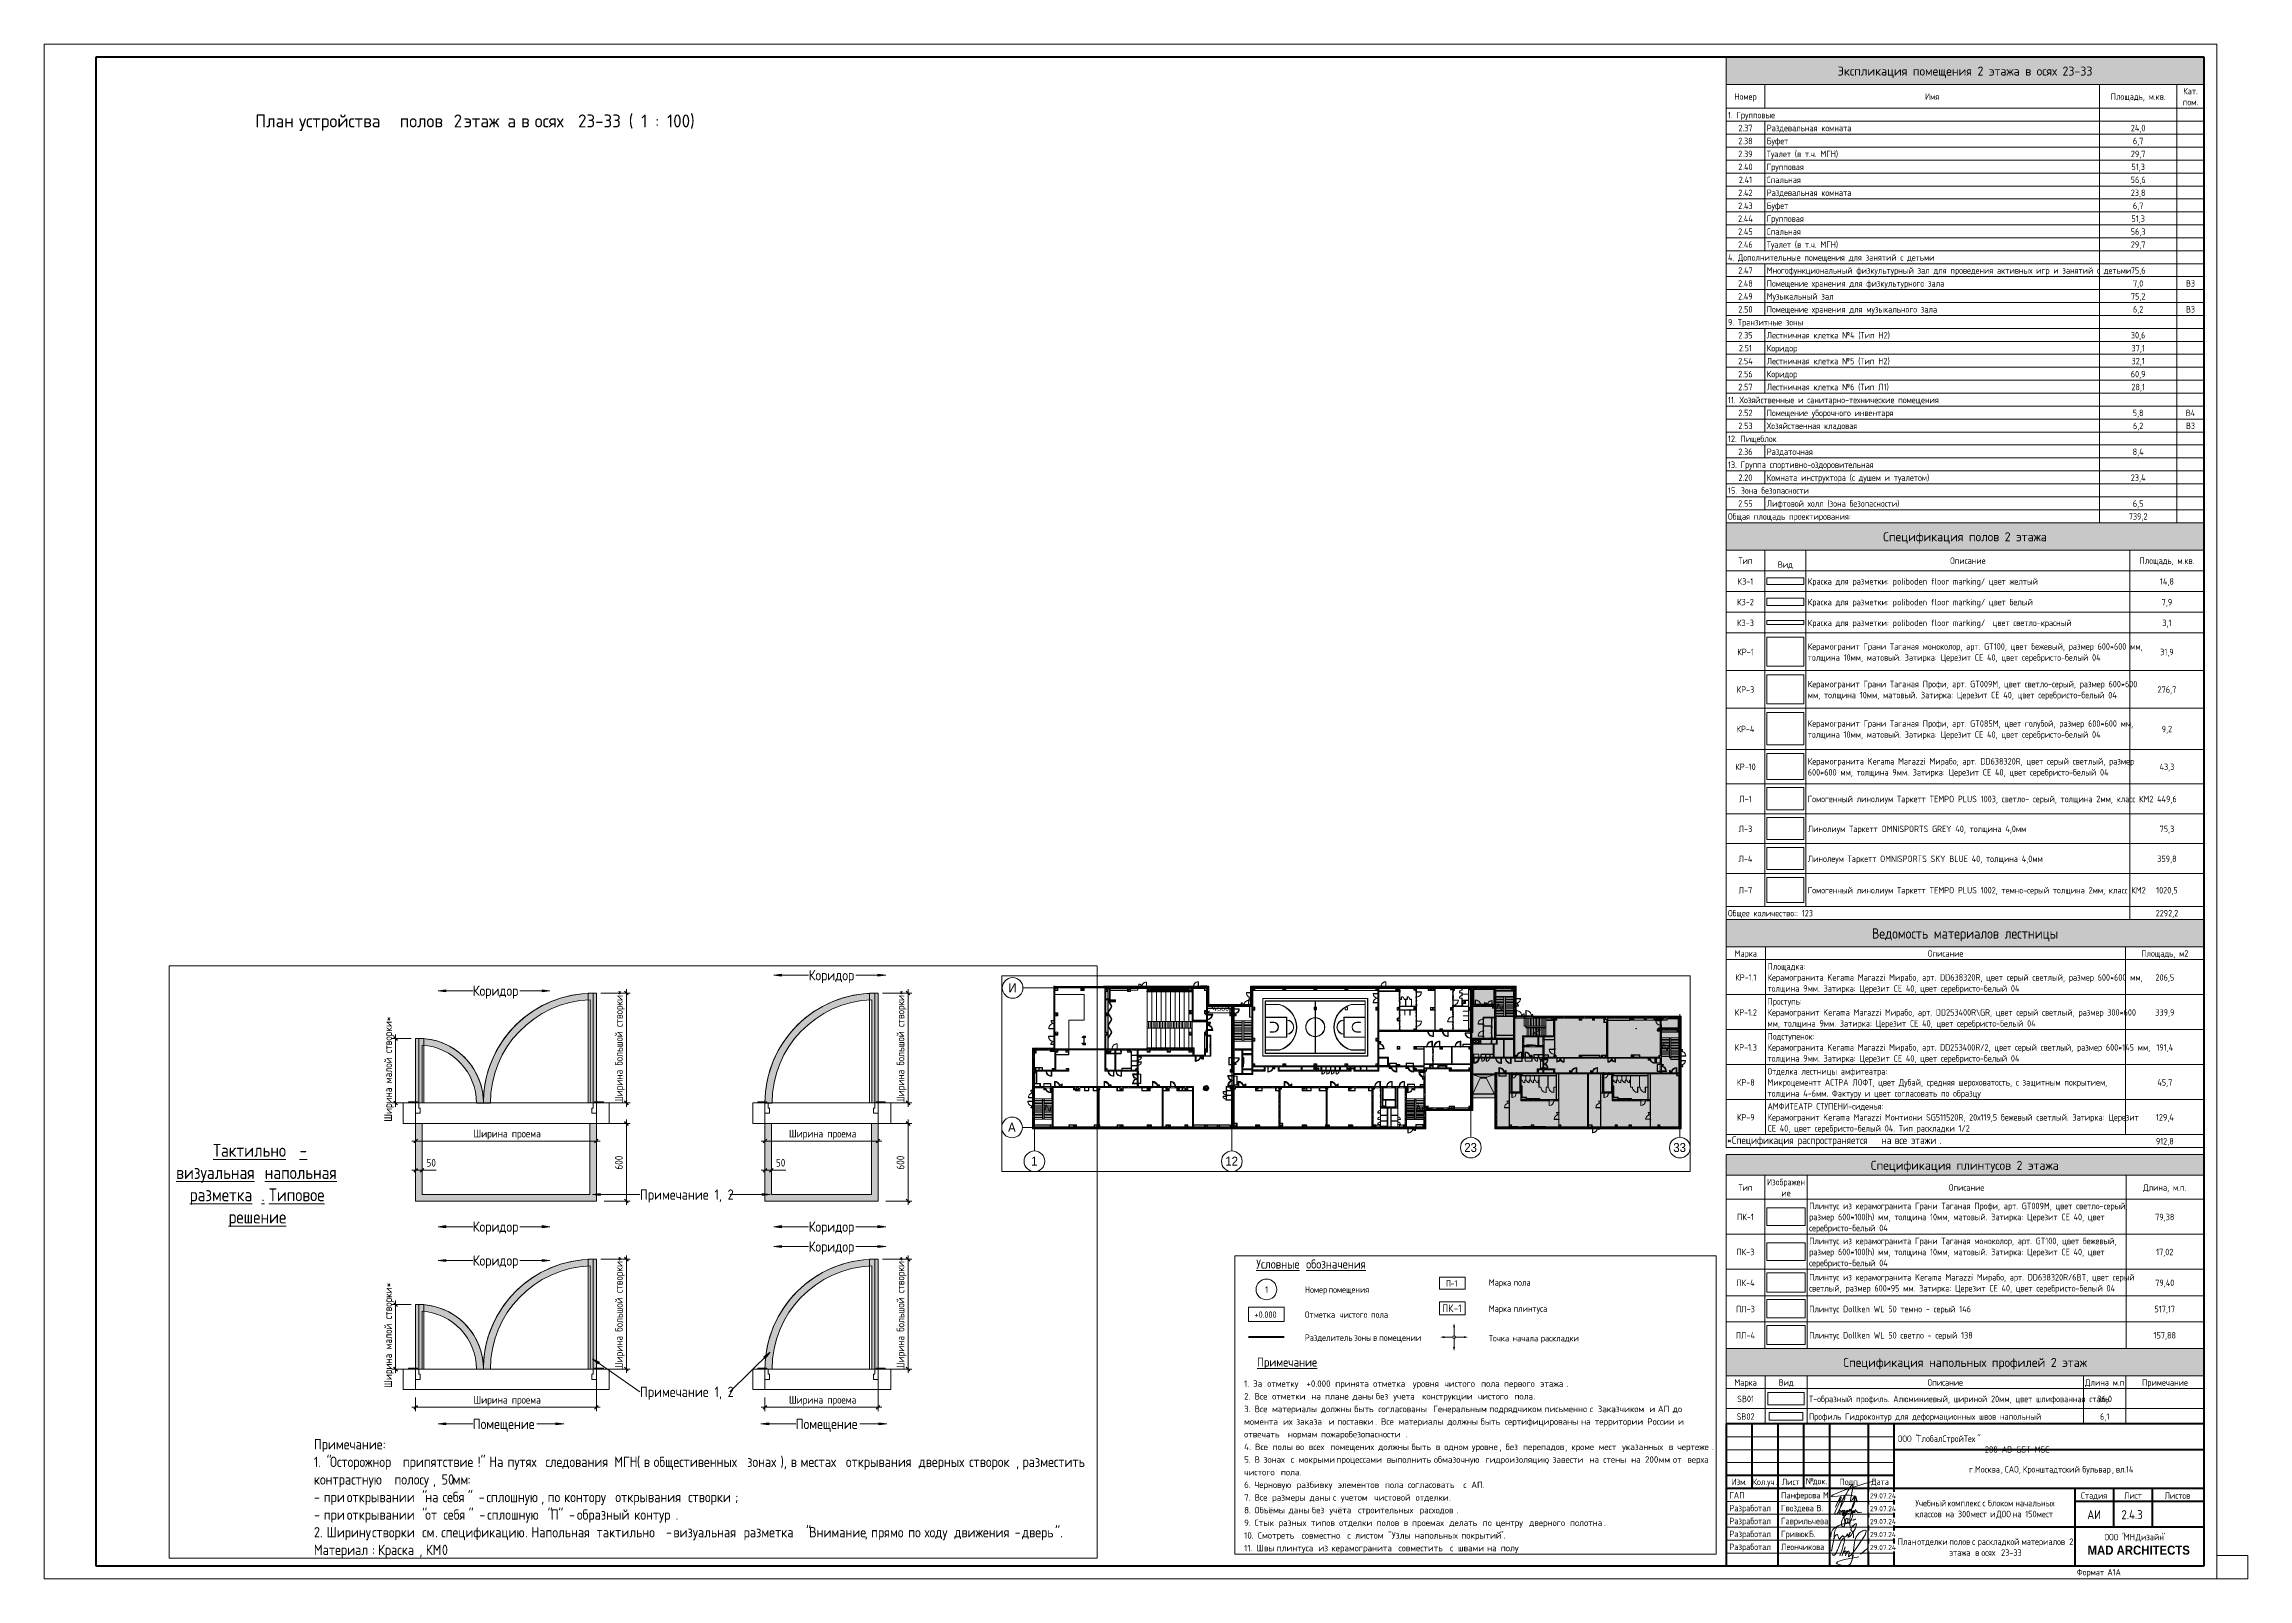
# Paper-space layout 'Layout1' of a CAD drawing. Header units: millimetres. Extents: x -841 to 12, y 0 to 594.
# The model-space entities are those that its viewports show. They can reach past a viewport. Long polylines and large blocks are cut down to what shows.
import ezdxf

# ---------------------------------------------------------------- set-up
doc = ezdxf.new("R2010")
doc.units = ezdxf.units.MM
for name, pattern in [('200_ШТРИХ__ш1_п0_6_', [800, 500, -300]), ('ADSK_Штрих_ш2 п1', [60, 40, -20]), ('Осевая', [3175, 635, -476.25, 1587.5, -476.25])]:
    doc.linetypes.add(name, pattern=pattern)
for name, color, linetype, lineweight in [('A-ANNO-DIMS', 7, 'Continuous', 9), ('A-ANNO-DIMS-20', 7, 'Continuous', 9), ('A-ANNO-DIMS-500', 7, 'Continuous', 9), ('A-ANNO-NOTE', 7, 'Continuous', 9), ('A-DETL', 7, 'Continuous', 9), ('A-DETL-2', 7, 'ADSK_Штрих_ш2 п1', 9), ('A-DETL-3', 7, '200_ШТРИХ__ш1_п0_6_', 50), ('A-DETL-MBND-1', 7, '200_ШТРИХ__ш1_п0_6_', 9), ('A-DOOR-6', 7, 'Continuous', 5), ('A-GENM-7', 7, 'Continuous', 5), ('A-GLAZ-3', 7, 'Continuous', 5), ('A-GLAZ-CURT-2', 7, 'Continuous', 5), ('A-GLAZ-CWMG-2', 7, 'Continuous', 5), ('A-WALL', 7, 'Continuous', 9), ('A-WALL-2', 7, 'Continuous', 5), ('G-ANNO-LEGN', 7, 'Continuous', 9), ('G-ANNO-SCHD', 7, 'Continuous', 9), ('G-ANNO-TEXT', 7, 'Continuous', 9), ('G-ANNO-TTLB', 7, 'Continuous', 9), ('I-WALL-5', 7, 'Continuous', 5), ('S-COLS-2', 7, 'Continuous', 5), ('S-STRS-2', 7, 'Continuous', 5), ('S-STRS-MBND-2', 7, 'Continuous', 5), ('Оси', 7, 'Continuous', 9), ('Оси-1', 7, 'Continuous', 20), ('Оси-2', 7, 'Осевая', 9)]:
    doc.layers.add(name, color=color, linetype=linetype, lineweight=lineweight)
for name, color, linetype, lineweight, true_color in [('A-DETL-1', 7, 'Continuous', 5, 0x737373), ('A-DETL-GENF-4', 7, 'Continuous', 5, 0xe2e2e2), ('A-DETL-GENF-5', 7, 'Continuous', 5, 0xb7b7b7), ('A-DETL-GENF-6', 7, 'Continuous', 5, 0xaaaaaa), ('A-DETL-GENF-7', 7, 'Continuous', 9, 0xf2dc97), ('A-DETL-GENF-8', 1, 'Continuous', 9, 0xff0000), ('A-DOOR-3', 7, 'Continuous', 5, 0xb7b7b7), ('A-DOOR-4', 7, 'Continuous', 5, 0xe2e2e2), ('A-DOOR-5', 7, 'Continuous', 5, 0xaaaaaa), ('A-DOOR-7', 7, 'Continuous', 5, 0x737373), ('A-DOOR-FRAM-2', 7, 'Continuous', 5, 0xe2e2e2), ('A-DOOR-FRAM-3', 7, 'Continuous', 5, 0xb7b7b7), ('A-DOOR-FRAM-4', 7, 'Continuous', 5, 0xaaaaaa), ('A-FLOR-2', 7, 'Continuous', 5, 0xaaaaaa), ('A-FLOR-3', 7, 'Continuous', 5, 0xb7b7b7), ('A-GENM-8', 7, 'Continuous', 5, 0x737373), ('A-GENM-9', 7, 'Continuous', 5, 0xe2ddcd), ('A-GLAZ-2', 7, 'Continuous', 5, 0x737373), ('A-GLAZ-CURT-3', 7, 'Continuous', 5, 0x737373), ('A-GLAZ-CWMG-3', 7, 'Continuous', 5, 0x383e42), ('A-GLAZ-CWMG-4', 7, 'Continuous', 5, 0x737373), ('A-ROOF-1', 7, 'Continuous', 5, 0x737373), ('A-WALL-3', 7, 'Continuous', 5, 0x737373), ('A-WALL-4', 7, 'Continuous', 9, 0x737373), ('A-WALL-PATT-1', 7, 'Continuous', 5, 0x787878), ('G-ANNO-TEXT-2', 1, 'Continuous', 9, 0xff0000), ('I-WALL-3', 7, 'Continuous', 5, 0xe7e7e7), ('I-WALL-4', 7, 'Continuous', 9, 0xe7e7e7), ('I-WALL-6', 7, 'Continuous', 5, 0x737373), ('I-WALL-7', 7, 'Continuous', 5, 0x787878), ('M-EQPM-3', 7, 'Continuous', 5, 0x737373), ('S-COLS-3', 7, 'Continuous', 5, 0x737373), ('S-STRS-3', 7, 'Continuous', 5, 0x737373), ('S-STRS-MBND-3', 7, 'Continuous', 5, 0x737373)]:
    doc.layers.add(name, color=color, linetype=linetype, lineweight=lineweight, true_color=true_color)
doc.layers.add('A-DETL-GENF-3', color=7, linetype='Continuous', lineweight=9, true_color=0xc0c0c0, transparency=0.4)
doc.layers.add('G-ANNO-NPLT', color=7, linetype='Continuous', plot=False)
doc.styles.add('Arial_1', font='arial.ttf', dxfattribs={"width": 0.9, "height": 1750})
doc.styles.add('Arial_B', font='', dxfattribs={"width": 0.9, "height": 3.5})
doc.styles.add('GOST Common_10', font='GOST_Common.ttf', dxfattribs={"height": 5})
doc.styles.add('GOST Common_11', font='GOST_Common.ttf', dxfattribs={"width": 0.9, "height": 2})
doc.styles.add('GOST Common_12', font='GOST_Common.ttf', dxfattribs={"width": 0.9, "height": 4})
doc.styles.add('GOST Common_3', font='GOST_Common.ttf', dxfattribs={"width": 0.9, "height": 60})
doc.styles.add('GOST Common_4', font='GOST_Common.ttf', dxfattribs={"width": 0.9, "height": 80})
doc.styles.add('GOST Common_5', font='GOST_Common.ttf', dxfattribs={"width": 0.9, "height": 100})
doc.styles.add('GOST Common_6', font='GOST_Common.ttf', dxfattribs={"width": 0.9, "height": 3.5})
doc.styles.add('GOST Common_7', font='GOST_Common.ttf', dxfattribs={"width": 0.9, "height": 2.5})
doc.styles.add('GOST Common_8', font='GOST_Common.ttf', dxfattribs={"width": 0.9, "height": 3})
doc.styles.add('GOST Common_9', font='GOST_Common.ttf', dxfattribs={"height": 3.5})
doc.styles.add('ISOCPEUR_2', font='isocpeur.ttf', dxfattribs={"width": 0.9, "height": 1000})
doc.styles.add('ISOCPEUR_3', font='isocpeur.ttf', dxfattribs={"width": 0.9, "height": 2.5})
doc.styles.add('ISOCPEUR_4', font='isocpeur.ttf', dxfattribs={"height": 2.5})
doc.styles.get('Arial_B').set_extended_font_data('Arial', bold=True)
doc.dimstyles.new('ADSK_Основной_3_0_окр_', dxfattribs={"dimscale": 304.8, "dimtxt": 60.3429, "dimasz": 0.092782, "dimexe": 0.098425, "dimexo": 0.19685, "dimgap": 0.032808, "dimtad": 1, "dimdec": 0, "dimrnd": 10, "dimdsep": 46, "dimtxsty": 'GOST Common_3', "dimblk1": 'OBLIQUE', "dimblk2": 'OBLIQUE', "dimsah": 1, "dimcen": 0.09, "dimdle": 0.098425, "dimazin": 0, "dimtfac": 1, "dimtdec": 4, "dimtix": 1, "dimtmove": 0, "dimatfit": 3, "dimfxl": 1, "dimtvp": 1, "dimtolj": 1, "dimtzin": 0, "dimlwd": 9, "dimlwe": 9, "dimarcsym": 2})
doc.dimstyles.new('ADSK_Основной_3_0_окр__1', dxfattribs={"dimscale": 304.8, "dimtxt": 60.3429, "dimasz": 0.092782, "dimexe": 0.098425, "dimexo": 0.19685, "dimgap": 0.032808, "dimtad": 1, "dimdec": 0, "dimrnd": 10, "dimdsep": 46, "dimtxsty": 'GOST Common_3', "dimblk1": 'OBLIQUE', "dimblk2": 'OBLIQUE', "dimsah": 1, "dimcen": 0.09, "dimdle": 0.098425, "dimazin": 0, "dimtfac": 1, "dimtdec": 4, "dimtix": 1, "dimtmove": 1, "dimatfit": 3, "dimfxl": 1, "dimtvp": 1, "dimtolj": 1, "dimtzin": 0, "dimlwd": 9, "dimlwe": 9, "dimarcsym": 2})
doc.dimstyles.new('ISO-2_0_0_9К_Средний_округл2_1', dxfattribs={"dimscale": 304.8, "dimtxt": 995.981176, "dimasz": 2.46063, "dimexe": 1.968504, "dimexo": 0, "dimgap": 0, "dimtad": 1, "dimdec": 0, "dimrnd": 10, "dimzin": 0, "dimdsep": 46, "dimtxsty": 'ISOCPEUR_2', "dimblk1": 'OBLIQUE', "dimblk2": 'OBLIQUE', "dimsah": 1, "dimcen": 0.09, "dimdle": 1.968504, "dimazin": 0, "dimtfac": 1, "dimtdec": 4, "dimtix": 1, "dimtmove": 0, "dimatfit": 3, "dimfxl": 1, "dimtvp": 1, "dimtolj": 1, "dimtzin": 0, "dimarcsym": 2})
picture_1 = doc.add_image_def('image1.jpg', size_in_pixel=(118, 79))
picture_2 = doc.add_image_def('image2.png', size_in_pixel=(859, 514))
picture_3 = doc.add_image_def('image3.png', size_in_pixel=(466, 276))
picture_4 = doc.add_image_def('image4.png', size_in_pixel=(596, 357))
picture_5 = doc.add_image_def('image5.png', size_in_pixel=(403, 283))
picture_6 = doc.add_image_def('image6.png', size_in_pixel=(176, 154))
picture_7 = doc.add_image_def('image7.png', size_in_pixel=(156, 122))
picture_8 = doc.add_image_def('image8.png', size_in_pixel=(129, 101))
picture_9 = doc.add_image_def('image9.png', size_in_pixel=(592, 61))
picture_10 = doc.add_image_def('image10.png', size_in_pixel=(703, 142))
picture_11 = doc.add_image_def('image11.png', size_in_pixel=(616, 111))
picture_12 = doc.add_image_def('image12.jpg', size_in_pixel=(132, 66))
picture_13 = doc.add_image_def('image13.jpg', size_in_pixel=(133, 64))
picture_14 = doc.add_image_def('image14.jpg', size_in_pixel=(136, 68))
picture_15 = doc.add_image_def('image15.jpg', size_in_pixel=(130, 60))
picture_16 = doc.add_image_def('image16.png', size_in_pixel=(292, 68))
picture_17 = doc.add_image_def('image17.png', size_in_pixel=(302, 105))
pattern_1 = [(45, (145501.93, 0), (-353.5534, 353.5534), []), (135, (145501.93, 0), (-353.5534, -353.5534), [])]
pattern_2 = [(45, (145501.93, 0), (-285.1231, 285.1231), []), (45, (145787.05, 0), (-285.1231, 285.1231), [504.031, -100.806, 16.764, -84.042])]
pattern_3 = [(135, (145501.93, 0), (-176.7767, -176.7767), [])]
pattern_4 = [(135, (145501.93, 0), (-353.5534, -353.5534), [])]
pattern_5 = [(45, (145501.93, 0), (-176.7767, 176.7767), [])]
pattern_6 = [(135, (1826.41, 164.685), (-14.14214, -14.14214), []), (225, (1826.41, 164.685), (14.14214, -14.14214), [])]
pattern_7 = [(45, (-296.384, 164.685), (-14.1421, 14.1421), []), (135, (-296.384, 164.685), (-14.1421, -14.1421), [])]
pattern_8 = [(135, (1751.41, 164.685), (-14.14214, -14.14214), []), (225, (1751.41, 164.685), (14.14214, -14.14214), [])]
pattern_9 = [(45, (-371.384, 164.685), (-14.1421, 14.1421), []), (135, (-371.384, 164.685), (-14.1421, -14.1421), [])]
pattern_10 = [(135, (1576.41, 164.685), (-14.14214, -14.14214), []), (225, (1576.41, 164.685), (14.14214, -14.14214), [])]
pattern_11 = [(45, (-546.384, 164.685), (-14.1421, 14.1421), []), (135, (-546.384, 164.685), (-14.1421, -14.1421), [])]
pattern_12 = [(135, (145501.93, 0), (-377.1708, -377.1708), [533.4, -88.9, 17.78, -88.9]), (135, (145501.93, 376.94), (-377.1708, -377.1708), []), (50, (145501.93, 0), (637.6445, -55.7866), [66.675, -733.425]), (355, (145501.9, 0), (-123.3494, 668.6992), [53.34, -586.74]), (100.451, (145555.07, -4.65), (514.299, 612.908), [56.665, -623.315]), (46.184, (145501.9, 177.8), (948.7764, -147.1497), [100.012, -1100.137]), (96.636, (145581, 165.5), (830.909, 865.997), [84.998, -934.973]), (351.184, (145501.9, 177.8), (830.918, 865.988), [80.01, -880.11]), (21, (145590.83, 133.35), (530.6506, -357.9283), [66.675, -733.425]), (326, (145590.8, 133.35), (216.308, 644.6585), [53.34, -586.74]), (71.451, (145635.05, 103.5), (746.9596, 286.7243), [56.665, -623.315]), (37.5, (145501.93, 0), (10.81053, 295.9426), [16.764, -562.864, 16.764, -578.866, -588.962]), (37.5, (145501.93, 0), (10.81053, 295.9426), [-1175.258, 16.764, -572.198]), (7.5, (145501.93, 0), (233.86916, 350.63175), [16.764, -322.834, 16.764, -549.529, -224.472]), (7.5, (145501.93, 0), (233.86916, 350.63175), [-905.891, 16.764, -207.708]), (327.5, (145303.68, 0), (474.5678, -20.0513), [16.764, -205.486, 16.764, -676.656, -920.115]), (327.5, (145303.68, 0), (474.5678, -20.0513), [-915.67, 16.764, -903.351]), (317.5, (145214.8, 0), (518.4522, 88.9934), [16.764, -272.161, 16.764, -443.738, -653.415]), (317.5, (145214.8, 0), (518.4522, 88.9934), [-749.427, 16.764, -636.651])]
pattern_13 = [(135, (1751.41, 174.685), (-14.14214, -14.14214), []), (225, (1751.41, 174.685), (14.14214, -14.14214), [])]
pattern_14 = [(45, (-371.384, 174.685), (-14.1421, 14.1421), []), (135, (-371.384, 174.685), (-14.1421, -14.1421), [])]
pattern_15 = [(135, (1751.41, 104.685), (-14.14214, -14.14214), []), (225, (1751.41, 104.685), (14.14214, -14.14214), [])]
pattern_16 = [(45, (-371.384, 104.685), (-14.1421, 14.1421), []), (135, (-371.384, 104.685), (-14.1421, -14.1421), [])]
pattern_17 = [(135, (1951.41, 164.685), (-14.14214, -14.14214), []), (225, (1951.41, 164.685), (14.14214, -14.14214), [])]
pattern_18 = [(45, (-171.384, 164.685), (-14.1421, 14.1421), []), (135, (-171.384, 164.685), (-14.1421, -14.1421), [])]
pattern_19 = [(135, (1951.41, 124.685), (-14.14214, -14.14214), []), (225, (1951.41, 124.685), (14.14214, -14.14214), [])]
pattern_20 = [(45, (-171.384, 124.685), (-14.1421, 14.1421), []), (135, (-171.384, 124.685), (-14.1421, -14.1421), [])]
pattern_21 = [(45, (145501.9, 0), (-530.33, 530.33), []), (135, (145501.9, 0), (-530.33, -530.33), [])]

psp = doc.layouts.get("Layout1")

# ---------------------------------------------------------------- texts
at = {"layer": 'G-ANNO-SCHD', "line_spacing_factor": 1.022761}
for s, insert, char_height, width, attachment_point, style in [('Экспликация помещения 2 этажа в осях 23-33', (-97.48, 585.3), 3.5, 119.6956, 2, 'GOST Common_9'), ('Номер', (-182.49, 574.92), 2.5, 9.896, 2, 'GOST Common_7'), ('Имя', (-110.24, 574.92), 2.5, 6.1548, 2, 'GOST Common_7'), ('Площадь, м.кв.', (-30.49, 574.92), 2.5, 23.8349, 2, 'GOST Common_7'), ('Кат.\\Pпом.', (-10.23, 577.05), 2.5, 7.5125, 2, 'GOST Common_7'), ('1. Групповые', (-189.24, 567.77), 2.5, 20.2144, 1, 'GOST Common_7'), ('2.38', (-182.49, 557.75), 2.5, 6.4264, 2, 'GOST Common_7'), ('2.37', (-182.49, 562.76), 2.5, 6.4264, 2, 'GOST Common_7'), ('Раздевальная комната', (-174.24, 562.76), 2.5, 38.7996, 1, 'GOST Common_7'), ('Буфет', (-174.24, 557.75), 2.5, 10.7106, 1, 'GOST Common_7'), ('24,0', (-30.49, 562.76), 2.5, 6.8186, 2, 'GOST Common_7'), ('6,7', (-30.49, 557.75), 2.5, 4.6765, 2, 'GOST Common_7'), ('2.39', (-182.49, 552.74), 2.5, 6.4264, 2, 'GOST Common_7'), ('2.40', (-182.49, 547.73), 2.5, 6.6979, 2, 'GOST Common_7'), ('Туалет (в т.ч. МГН)', (-174.24, 552.74), 2.5, 31.4983, 1, 'GOST Common_7'), ('Групповая', (-174.24, 547.73), 2.5, 17.1068, 1, 'GOST Common_7'), ('29,7', (-30.49, 552.74), 2.5, 6.5471, 2, 'GOST Common_7'), ('51,3', (-30.49, 547.73), 2.5, 6.0341, 2, 'GOST Common_7'), ('2.42', (-182.49, 537.71), 2.5, 6.6979, 2, 'GOST Common_7'), ('2.41', (-182.49, 542.72), 2.5, 6.185, 2, 'GOST Common_7'), ('Спальная', (-174.24, 542.72), 2.5, 15.5078, 1, 'GOST Common_7'), ('Раздевальная комната', (-174.24, 537.71), 2.5, 38.7996, 1, 'GOST Common_7'), ('23,8', (-30.49, 537.71), 2.5, 6.5471, 2, 'GOST Common_7'), ('56,6', (-30.49, 542.72), 2.5, 6.5471, 2, 'GOST Common_7'), ('2.43', (-182.49, 532.69), 2.5, 6.6979, 2, 'GOST Common_7'), ('Буфет', (-174.24, 532.69), 2.5, 10.7106, 1, 'GOST Common_7'), ('6,7', (-30.49, 532.69), 2.5, 4.6765, 2, 'GOST Common_7'), ('2.44', (-182.49, 527.68), 2.5, 6.9694, 2, 'GOST Common_7'), ('2.45', (-182.49, 522.67), 2.5, 6.6979, 2, 'GOST Common_7'), ('Спальная', (-174.24, 522.67), 2.5, 15.5078, 1, 'GOST Common_7'), ('Групповая', (-174.24, 527.68), 2.5, 17.1068, 1, 'GOST Common_7'), ('56,3', (-30.49, 522.67), 2.5, 6.5471, 2, 'GOST Common_7'), ('51,3', (-30.49, 527.68), 2.5, 6.0341, 2, 'GOST Common_7'), ('4. Дополнительные помещения для занятий с детьми', (-189.24, 512.65), 2.5, 87.103, 1, 'GOST Common_7'), ('2.46', (-182.49, 517.66), 2.5, 6.6979, 2, 'GOST Common_7'), ('Туалет (в т.ч. МГН)', (-174.24, 517.66), 2.5, 31.4983, 1, 'GOST Common_7'), ('29,7', (-30.49, 517.66), 2.5, 6.5471, 2, 'GOST Common_7'), ('2.47', (-182.49, 507.64), 2.5, 6.6979, 2, 'GOST Common_7'), ('Многофункциональный физкультурный зал для проведения активных игр и занятий с детьми', (-174.24, 507.64), 2.5, 153.4183, 1, 'GOST Common_7'), ('75,6', (-30.49, 507.64), 2.5, 6.5471, 2, 'GOST Common_7'), ('2.48', (-182.49, 502.62), 2.5, 6.6979, 2, 'GOST Common_7'), ('2.49', (-182.49, 497.61), 2.5, 6.6979, 2, 'GOST Common_7'), ('Музыкальный зал', (-174.24, 497.61), 2.5, 28.5114, 1, 'GOST Common_7'), ('Помещение хранения для физкультурного зала', (-174.24, 502.62), 2.5, 77.8405, 1, 'GOST Common_7'), ('75,2', (-30.49, 497.61), 2.5, 6.5471, 2, 'GOST Common_7'), ('7,0', (-30.49, 502.62), 2.5, 4.6765, 2, 'GOST Common_7'), ('В3', (-10.23, 502.62), 2.5, 4.0127, 2, 'GOST Common_7'), ('9. Транзитные зоны', (-189.24, 487.59), 2.5, 32.1318, 1, 'GOST Common_7'), ('2.50', (-182.49, 492.6), 2.5, 6.4264, 2, 'GOST Common_7'), ('Помещение хранения для музыкального зала', (-174.24, 492.6), 2.5, 73.8278, 1, 'GOST Common_7'), ('6,2', (-30.49, 492.6), 2.5, 4.6765, 2, 'GOST Common_7'), ('В3', (-10.23, 492.6), 2.5, 4.0127, 2, 'GOST Common_7'), ('2.35', (-182.49, 482.58), 2.5, 6.4264, 2, 'GOST Common_7'), ('Лестничная клетка №4 (Тип Н2)', (-174.24, 482.58), 2.5, 52.7686, 1, 'GOST Common_7'), ('30,6', (-30.49, 482.58), 2.5, 6.5471, 2, 'GOST Common_7'), ('2.54', (-182.49, 472.56), 2.5, 6.6979, 2, 'GOST Common_7'), ('2.51', (-182.49, 477.57), 2.5, 5.9135, 2, 'GOST Common_7'), ('Лестничная клетка №5 (Тип Н2)', (-174.24, 472.56), 2.5, 52.4971, 1, 'GOST Common_7'), ('Коридор', (-174.24, 477.57), 2.5, 13.3656, 1, 'GOST Common_7'), ('37,1', (-30.49, 477.57), 2.5, 6.0341, 2, 'GOST Common_7'), ('32,1', (-30.49, 472.56), 2.5, 6.0341, 2, 'GOST Common_7'), ('2.56', (-182.49, 467.54), 2.5, 6.4264, 2, 'GOST Common_7'), ('2.57', (-182.49, 462.53), 2.5, 6.4264, 2, 'GOST Common_7'), ('Лестничная клетка №6 (Тип Л1)', (-174.24, 462.53), 2.5, 51.9842, 1, 'GOST Common_7'), ('Коридор', (-174.24, 467.54), 2.5, 13.3656, 1, 'GOST Common_7'), ('60,9', (-30.49, 467.54), 2.5, 6.5471, 2, 'GOST Common_7'), ('28,1', (-30.49, 462.53), 2.5, 6.0341, 2, 'GOST Common_7'), ('11. Хозяйственные и санитарно-технические помещения', (-189.24, 457.52), 2.5, 92.8052, 1, 'GOST Common_7'), ('2.52', (-182.49, 452.51), 2.5, 6.4264, 2, 'GOST Common_7'), ('Помещение уборочного инвентаря', (-174.24, 452.51), 2.5, 56.4193, 1, 'GOST Common_7'), ('5,8', (-30.49, 452.51), 2.5, 4.6765, 2, 'GOST Common_7'), ('В4', (-10.23, 452.51), 2.5, 4.2842, 2, 'GOST Common_7'), ('2.53', (-182.49, 447.5), 2.5, 6.4264, 2, 'GOST Common_7'), ('Хозяйственная кладовая', (-174.24, 447.5), 2.5, 41.7563, 1, 'GOST Common_7'), ('6,2', (-30.49, 447.5), 2.5, 4.6765, 2, 'GOST Common_7'), ('В3', (-10.23, 447.5), 2.5, 4.0127, 2, 'GOST Common_7'), ('12. Пищеблок', (-189.24, 442.49), 2.5, 21.029, 1, 'GOST Common_7'), ('2.36', (-182.49, 437.48), 2.5, 6.4264, 2, 'GOST Common_7'), ('Раздаточная', (-174.24, 437.48), 2.5, 22.085, 1, 'GOST Common_7'), ('8,4', (-30.49, 437.48), 2.5, 4.948, 2, 'GOST Common_7'), ('13. Группа спортивно-оздоровительная', (-189.24, 432.46), 2.5, 65.1688, 1, 'GOST Common_7'), ('2.20', (-182.49, 427.45), 2.5, 6.4264, 2, 'GOST Common_7'), ('Комната инструктора (с душем и туалетом)', (-174.24, 427.45), 2.5, 73.5261, 1, 'GOST Common_7'), ('23,4', (-30.49, 427.45), 2.5, 6.8186, 2, 'GOST Common_7'), ('15. Зона безопасности', (-189.24, 422.44), 2.5, 36.4764, 1, 'GOST Common_7'), ('Общая площадь проектирования:', (-189.24, 412.42), 2.5, 54.5789, 1, 'GOST Common_7'), ('2.55', (-182.49, 417.43), 2.5, 6.4264, 2, 'GOST Common_7'), ('Лифтовой холл (зона безопасности)', (-174.24, 417.43), 2.5, 59.0743, 1, 'GOST Common_7'), ('739,2', (-30.49, 412.42), 2.5, 8.4176, 2, 'GOST Common_7'), ('6,5', (-30.49, 417.43), 2.5, 4.6765, 2, 'GOST Common_7'), ('Спецификация полов 2 этажа', (-97.5, 405.07), 3.5, 76.9532, 2, 'GOST Common_9'), ('Тип', (-182.49, 395.32), 2.5, 5.8833, 2, 'GOST Common_7'), ('Вид', (-167.05, 393.82), 2.5, 5.8833, 2, 'GOST Common_7'), ('Описание', (-96.41, 395.32), 2.5, 15.2664, 2, 'GOST Common_7'), ('Площадь, м.кв.', (-19.35, 395.32), 2.5, 23.8349, 2, 'GOST Common_7'), ('КЗ-1', (-182.49, 387.3), 2.5, 7.3918, 2, 'GOST Common_7'), ('Краска для разметки: poliboden floor marking/ цвет желтый', (-158.36, 387.3), 2.5, 98.8695, 1, 'GOST Common_7'), ('14,8', (-19.35, 387.3), 2.5, 6.3057, 2, 'GOST Common_7'), ('КЗ-2', (-182.49, 379.28), 2.5, 7.9047, 2, 'GOST Common_7'), ('Краска для разметки: poliboden floor marking/ цвет белый', (-158.36, 379.28), 2.5, 95.9128, 1, 'GOST Common_7'), ('7,9', (-19.35, 379.28), 2.5, 4.6765, 2, 'GOST Common_7'), ('КЗ-3', (-182.49, 371.26), 2.5, 7.9047, 2, 'GOST Common_7'), ('Краска для разметки: poliboden floor marking/  цвет светло-красный', (-158.36, 371.26), 2.5, 114.0153, 1, 'GOST Common_7'), ('3,1', (-19.35, 371.26), 2.5, 4.1636, 2, 'GOST Common_7'), ('КР-1', (-182.49, 359.98), 2.5, 7.5125, 2, 'GOST Common_7'), ('Керамогранит Грани Таганая моноколор, арт. GT100, цвет бежевый, размер 600*600 мм,\\Pтолщина 10мм, матовый. Затирка: Церезит CE 40, цвет серебристо-белый 04', (-158.36, 362.11), 2.5, 145.9057, 1, 'GOST Common_7'), ('31,9', (-19.35, 359.98), 2.5, 6.0341, 2, 'GOST Common_7'), ('КР-3', (-182.49, 345.44), 2.5, 8.0254, 2, 'GOST Common_7'), ('Керамогранит Грани Таганая Профи, арт. GT009М, цвет светло-серый, размер 600*600\\Pмм, толщина 10мм, матовый. Затирка: Церезит CE 40, цвет серебристо-белый 04', (-158.36, 347.57), 2.5, 144.6084, 1, 'GOST Common_7'), ('276,7', (-19.35, 345.44), 2.5, 8.4176, 2, 'GOST Common_7'), ('КР-4', (-182.49, 330.17), 2.5, 8.297, 2, 'GOST Common_7'), ('Керамогранит Грани Таганая Профи, арт. GT085М, цвет голубой, размер 600*600 мм,\\Pтолщина 10мм, матовый. Затирка: Церезит CE 40, цвет серебристо-белый 04', (-158.36, 332.3), 2.5, 141.0784, 1, 'GOST Common_7'), ('9,2', (-19.35, 330.17), 2.5, 4.6765, 2, 'GOST Common_7'), ('Керамогранита Kerama Marazzi Мирабо, арт. DD638320R, цвет серый светлый, размер\\P600*600 мм, толщина 9мм. Затирка: Церезит CE 40, цвет серебристо-белый 04', (-158.36, 317.67), 2.5, 141.5008, 1, 'GOST Common_7'), ('КР-10', (-182.49, 315.54), 2.5, 9.3831, 2, 'GOST Common_7'), ('43,3', (-19.35, 315.54), 2.5, 6.8186, 2, 'GOST Common_7'), ('Л-1', (-182.49, 303.09), 2.5, 5.3704, 2, 'GOST Common_7'), ('Гомогенный линолиум Таркетт TEMPO PLUS 1003, светло- серый, толщина 2мм, класс КМ2', (-158.36, 303.09), 2.5, 147.5048, 1, 'GOST Common_7'), ('449,6', (-19.35, 303.09), 2.5, 8.9607, 2, 'GOST Common_7'), ('Л-3', (-182.49, 291.52), 2.5, 5.8833, 2, 'GOST Common_7'), ('Линолиум Таркетт OMNISPORTS GREY 40, толщина 4,0мм', (-158.36, 291.52), 2.5, 93.6802, 1, 'GOST Common_7'), ('75,3', (-19.35, 291.52), 2.5, 6.5471, 2, 'GOST Common_7'), ('Л-4', (-182.49, 279.95), 2.5, 6.1548, 2, 'GOST Common_7'), ('Линолеум Таркетт OMNISPORTS SKY BLUE 40, толщина 4,0мм', (-158.36, 279.95), 2.5, 100.7703, 1, 'GOST Common_7'), ('359,8', (-19.35, 279.95), 2.5, 8.4176, 2, 'GOST Common_7'), ('Л-7', (-182.49, 267.77), 2.5, 5.8833, 2, 'GOST Common_7'), ('Гомогенный линолиум Таркетт TEMPO PLUS 1002, темно-серый толщина 2мм, класс КМ2', (-158.36, 267.77), 2.5, 144.2765, 1, 'GOST Common_7'), ('1020,5', (-19.35, 267.77), 2.5, 9.7753, 2, 'GOST Common_7'), ('Общее количество:: 123', (-189.24, 258.89), 2.5, 38.0453, 1, 'GOST Common_7'), ('2292,2', (-19.35, 258.89), 2.5, 10.2882, 2, 'GOST Common_7'), ('Ведомость материалов лестницы', (-97.5, 251.78), 4, 88.6764, 2, 'GOST Common_12'), ('Марка', (-182.35, 243.3), 2.5, 10.4391, 2, 'GOST Common_7'), ('Описание', (-105.01, 243.3), 2.5, 15.2664, 2, 'GOST Common_7'), ('Площадь, м2', (-20.16, 243.3), 2.5, 20.3351, 2, 'GOST Common_7'), ('КР-1.1', (-182.35, 234.03), 2.5, 9.6848, 2, 'GOST Common_7'), ('Площадка:\\PКерамогранита Kerama Marazzi Мирабо, арт. DD638320R, цвет серый светлый, размер 600*600 мм,\\Pтолщина 9мм. Затирка: Церезит CE 40, цвет серебристо-белый 04', (-173.95, 238.29), 2.5, 161.6549, 1, 'GOST Common_7'), ('206,5', (-20.16, 234.03), 2.5, 8.4176, 2, 'GOST Common_7'), ('Проступь:\\PКерамогранит Kerama Marazzi Мирабо, арт. DD253400R\\\\GR, цвет серый светлый, размер 300*600\\Pмм, толщина 9мм. Затирка: Церезит CE 40, цвет серебристо-белый 04', (-173.95, 224.75), 2.5, 159.7843, 1, 'GOST Common_7'), ('КР-1.2', (-182.35, 220.49), 2.5, 10.1977, 2, 'GOST Common_7'), ('339,9', (-20.16, 220.49), 2.5, 8.4176, 2, 'GOST Common_7'), ('КР-1.3', (-182.35, 206.96), 2.5, 10.1977, 2, 'GOST Common_7'), ('Подступенок:\\PКерамогранита Kerama Marazzi Мирабо, арт. DD253400R/2, цвет серый светлый, размер 600*145 мм,\\Pтолщина 9мм. Затирка: Церезит CE 40, цвет серебристо-белый 04', (-173.95, 211.22), 2.5, 165.4262, 1, 'GOST Common_7'), ('191,4', (-20.16, 206.96), 2.5, 7.6634, 2, 'GOST Common_7'), ('Отделка лестницы амфитеатра:\\PМикроцементт АСТРА ЛОФТ, цвет Дубай, средняя шероховатость, с защитным покрытием,\\Pтолщина 4-6мм. Фактуру и цвет согласовать по образцу', (-173.95, 197.68), 2.5, 150.7331, 1, 'GOST Common_7'), ('КР-8', (-182.35, 193.42), 2.5, 8.0254, 2, 'GOST Common_7'), ('45,7', (-20.16, 193.42), 2.5, 6.8186, 2, 'GOST Common_7'), ('КР-9', (-182.35, 179.89), 2.5, 8.0254, 2, 'GOST Common_7'), ('АМФИТЕАТР СТУПЕНИ-сиденья:\\PКерамогранит Kerama Marazzi Монтиони SG511520R, 20х119,5 бежевый светлый. Затирка: Церезит\\PCE 40, цвет серебристо-белый 04. Тип раскладки 1/2', (-173.95, 184.15), 2.5, 160.8403, 1, 'GOST Common_7'), ('129,4', (-20.16, 179.89), 2.5, 8.1763, 2, 'GOST Common_7'), ('912,8', (-20.16, 170.62), 2.5, 7.9047, 2, 'GOST Common_7'), ('Изображен\\Pие', (-166.79, 154.85), 2.5, 17.8007, 2, 'GOST Common_7'), ('Спецификация плинтусов 2 этажа', (-97.59, 161.81), 3.5, 89.2015, 2, 'GOST Common_9'), ('Тип', (-182.49, 152.72), 2.5, 5.8833, 2, 'GOST Common_7'), ('Плинтус из керамогранита Грани Таганая Профи, арт. GT009М, цвет светло-серый,\\Pразмер 600*100(h) мм, толщина 10мм, матовый. Затирка: Церезит CE 40, цвет\\Pсеребристо-белый 04', (-157.83, 145.58), 2.5, 139.057, 1, 'GOST Common_7'), ('Описание', (-96.89, 152.72), 2.5, 15.2664, 2, 'GOST Common_7'), ('Длина, м.п.', (-20.19, 152.72), 2.5, 17.6801, 2, 'GOST Common_7'), ('ПК-1', (-182.49, 141.32), 2.5, 7.5125, 2, 'GOST Common_7'), ('79,38', (-20.19, 141.32), 2.5, 8.4176, 2, 'GOST Common_7'), ('Плинтус из керамогранита Грани Таганая моноколор, арт. GT100, цвет бежевый,\\Pразмер 600*100(h) мм, толщина 10мм, матовый. Затирка: Церезит CE 40, цвет\\Pсеребристо-белый 04', (-157.83, 132.04), 2.5, 134.1995, 1, 'GOST Common_7'), ('ПК-3', (-182.49, 127.78), 2.5, 8.0254, 2, 'GOST Common_7'), ('17,02', (-20.19, 127.78), 2.5, 7.9047, 2, 'GOST Common_7'), ('ПК-4', (-182.49, 115.86), 2.5, 8.297, 2, 'GOST Common_7'), ('Плинтус из керамогранита Kerama Marazzi Мирабо, арт. DD638320R/6BT, цвет серый\\Pсветлый, размер 600*95 мм. Затирка: Церезит CE 40, цвет серебристо-белый 04', (-157.83, 117.99), 2.5, 140.294, 1, 'GOST Common_7'), ('79,40', (-20.19, 115.86), 2.5, 8.6892, 2, 'GOST Common_7'), ('ПЛ-3', (-182.49, 105.69), 2.5, 8.0254, 2, 'GOST Common_7'), ('Плинтус Dollken WL 50 темно - серый 146', (-157.83, 105.69), 2.5, 67.3713, 1, 'GOST Common_7'), ('517,17', (-20.19, 105.69), 2.5, 9.2624, 2, 'GOST Common_7'), ('ПЛ-4', (-182.49, 95.53), 2.5, 8.297, 2, 'GOST Common_7'), ('Плинтус Dollken WL 50 светло - серый 138', (-157.83, 95.53), 2.5, 68.4574, 1, 'GOST Common_7'), ('157,88', (-20.19, 95.53), 2.5, 9.7753, 2, 'GOST Common_7'), ('Спецификация напольных профилей 2 этаж', (-97.48, 85.53), 3.5, 112.1777, 2, 'GOST Common_9'), ('Марка', (-182.42, 77.28), 2.5, 10.4391, 2, 'GOST Common_7'), ('Вид', (-166.75, 77.28), 2.5, 5.8833, 2, 'GOST Common_7'), ('Описание', (-105.14, 77.28), 2.5, 15.2664, 2, 'GOST Common_7'), ('Длина м.п', (-43.43, 77.28), 2.5, 15.9302, 2, 'GOST Common_7'), ('Примечание', (-20.1, 77.28), 2.5, 19.5205, 2, 'GOST Common_7'), ('SB01', (-182.42, 70.9), 2.5, 7.5125, 2, 'GOST Common_7'), ('Т-образный профиль. Алюминиевый, шириной 20мм, цвет шлифованная сталь', (-157.9, 70.9), 2.5, 126.4456, 1, 'GOST Common_7'), ('36,0', (-43.43, 70.9), 2.5, 6.5471, 2, 'GOST Common_7'), ('SB02', (-182.42, 64.08), 2.5, 8.0254, 2, 'GOST Common_7'), ('Профиль Гидроконтур для деформационных швов напольный', (-157.9, 64.08), 2.5, 98.5377, 1, 'GOST Common_7'), ('6,1', (-43.43, 64.08), 2.5, 4.1636, 2, 'GOST Common_7')]:
    psp.add_mtext(s, dxfattribs=dict(at, insert=insert, char_height=char_height, width=width, attachment_point=attachment_point, style=style))
at = {"layer": 'G-ANNO-TEXT', "color": 1, "true_color": 0xff0000, "char_height": 3, "attachment_point": 1, "style": 'GOST Common_8'}
for s, insert, width in [('Спецификация', (-187.74, 171.29), 29.6544), ('\\fGOST Common|b0|i0|c204|p34|;\\W.9; ', (-163.28, 171.29), 1.1544), ('\\fGOST Common|b0|i0|c204|p34|;\\W.9; ', (-130.71, 171.29), 1.1544), ('\\fGOST Common|b0|i0|c204|p34|;\\W.9; ', (-125.65, 171.29), 1.1544), ('\\fGOST Common|b0|i0|c204|p34|;\\W.9; ', (-119.28, 171.29), 1.1544), ('\\fGOST Common|b0|i0|c204|p34|;\\W.9;*', (-189.59, 171.29), 2.2367), ('распространяется', (-162.32, 171.29), 38.3126), ('на', (-129.76, 171.29), 4.9785), ('все', (-124.7, 171.29), 6.5658), ('этажи', (-118.33, 171.29), 13.4202), ('\\fGOST Common|b0|i0|c204|p34|;\\W.9;.', (-107.26, 171.29), 1.0101)]:
    psp.add_mtext(s, dxfattribs=dict(at, insert=insert, width=width))
at = {"layer": 'G-ANNO-TTLB', "attachment_point": 1}
for s, insert, char_height, width, style in [('План', (-759.25, 566.76), 5, 18.4388, 'GOST Common_10'), ('\\fGOST Common|b0|i0|c204|p34|; ', (-744.04, 566.76), 5, 2.0844, 'GOST Common_10'), ('устройства', (-742.32, 566.76), 5, 45.135, 'GOST Common_10'), ('\\fGOST Common|b0|i0|c204|p34|; ', (-705.08, 566.76), 5, 2.0844, 'GOST Common_10'), ('полов', (-703.36, 566.76), 5, 21.6456, 'GOST Common_10'), (' 2 ', (-685.5, 566.76), 5, 8.4979, 'GOST Common_10'), ('этаж', (-678.49, 566.76), 5, 20.3629, 'GOST Common_10'), ('a ', (-661.69, 566.76), 5, 6.4135, 'GOST Common_10'), ('\\fGOST Common|b0|i0|c204|p34|;в', (-656.4, 566.76), 5, 4.3291, 'GOST Common_10'), ('\\fGOST Common|b0|i0|c204|p34|; ', (-652.83, 566.76), 5, 2.0844, 'GOST Common_10'), ('осях', (-651.11, 566.76), 5, 16.6751, 'GOST Common_10'), (' 23-33 ( 1 : 100)', (-637.35, 566.76), 5, 53.7932, 'GOST Common_10'), ('ООО', (-123.53, 55.52), 2.5, 6.4937, 'GOST Common_7'), (' "', (-118.17, 55.52), 2.5, 2.5975, 'GOST Common_7'), ('ГлобалСтройТех', (-116.03, 55.52), 2.5, 28.2114, 'GOST Common_7'), ('"                                                                               288-AB-GST-MSC', (-92.75, 55.52), 2.5, 105.1974, 'GOST Common_7'), ('\\fGOST Common|b0|i0|c204|p34|;\\W.9;г', (-95.9, 43.66), 2.5, 1.9481, 'GOST Common_7'), ('Москва', (-93.64, 43.66), 2.5, 12.1215, 'GOST Common_7'), ('САО', (-82.09, 43.66), 2.5, 6.5658, 'GOST Common_7'), ('Кронштадтский', (-75.12, 43.66), 2.5, 26.9848, 'GOST Common_7'), ('\\fGOST Common|b0|i0|c204|p34|;\\W.9; ', (-52.86, 43.66), 2.5, 0.938, 'GOST Common_7'), ('бульвар', (-52.08, 43.66), 2.5, 13.8532, 'GOST Common_7'), ('вл', (-39.11, 43.66), 2.5, 3.8962, 'GOST Common_7'), ('.14', (-35.89, 43.66), 2.5, 4.3291, 'GOST Common_7'), ('\\fGOST Common|b0|i0|c204|p34|;\\W.9;.', (-94.29, 43.66), 2.5, 0.7937, 'GOST Common_7'), (', ', (-83.64, 43.66), 2.5, 1.8759, 'GOST Common_7'), (', ', (-76.67, 43.66), 2.5, 1.8759, 'GOST Common_7'), (', ', (-40.65, 43.66), 2.5, 1.8759, 'GOST Common_7'), ('Учебный', (-116.7, 30.59), 2.5, 14.0696, 'GOST Common_7'), ('классов', (-116.82, 26.36), 2.5, 13.2759, 'GOST Common_7'), ('\\fGOST Common|b0|i0|c204|p34|;\\W.9; ', (-105.87, 26.36), 2.5, 0.938, 'GOST Common_7'), ('\\fGOST Common|b0|i0|c204|p34|;\\W.9; ', (-105.1, 30.59), 2.5, 0.938, 'GOST Common_7'), ('на', (-105.1, 26.36), 2.5, 4.1127, 'GOST Common_7'), ('комплекс', (-104.32, 30.59), 2.5, 15.5127, 'GOST Common_7'), (' 300 ', (-101.7, 26.36), 2.5, 7.7203, 'GOST Common_7'), ('мест', (-95.33, 26.36), 2.5, 8.2253, 'GOST Common_7'), ('\\fGOST Common|b0|i0|c204|p34|;\\W.9; ', (-91.52, 30.59), 2.5, 0.938, 'GOST Common_7'), ('\\fGOST Common|b0|i0|c204|p34|;\\W.9;с', (-90.75, 30.59), 2.5, 1.6595, 'GOST Common_7'), ('\\fGOST Common|b0|i0|c204|p34|;\\W.9; ', (-89.38, 30.59), 2.5, 0.938, 'GOST Common_7'), ('\\fGOST Common|b0|i0|c204|p34|;\\W.9; ', (-88.55, 26.36), 2.5, 0.938, 'GOST Common_7'), ('блоком', (-88.61, 30.59), 2.5, 11.9051, 'GOST Common_7'), ('\\fGOST Common|b0|i0|c204|p34|;\\W.9;и', (-87.77, 26.36), 2.5, 1.9481, 'GOST Common_7'), ('\\fGOST Common|b0|i0|c204|p34|;\\W.9; ', (-86.17, 26.36), 2.5, 0.938, 'GOST Common_7'), ('ДОО', (-85.39, 26.36), 2.5, 6.7823, 'GOST Common_7'), ('\\fGOST Common|b0|i0|c204|p34|;\\W.9; ', (-79.8, 26.36), 2.5, 0.938, 'GOST Common_7'), ('на', (-79.02, 26.36), 2.5, 4.1127, 'GOST Common_7'), ('\\fGOST Common|b0|i0|c204|p34|;\\W.9; ', (-78.78, 30.59), 2.5, 0.938, 'GOST Common_7'), ('начальных', (-78.01, 30.59), 2.5, 18.1823, 'GOST Common_7'), (' 150 ', (-75.63, 26.36), 2.5, 7.143, 'GOST Common_7'), ('мест', (-69.73, 26.36), 2.5, 8.2253, 'GOST Common_7'), ('АИ', (-50.19, 26.62), 3.5, 6.5658, 'GOST Common_6'), ('2.4.3', (-36.95, 26.62), 3.5, 10.8228, 'GOST Common_6'), ('План', (-123.55, 15.66), 2.5, 8.2253, 'GOST Common_7'), ('\\fGOST Common|b0|i0|c204|p34|;\\W.9; ', (-116.76, 15.66), 2.5, 0.938, 'GOST Common_7'), ('отделки', (-115.99, 15.66), 2.5, 14.1418, 'GOST Common_7'), ('\\fGOST Common|b0|i0|c204|p34|;\\W.9; ', (-104.32, 15.66), 2.5, 0.938, 'GOST Common_7'), ('этажа', (-103.55, 11.42), 2.5, 11.1835, 'GOST Common_7'), ('полов', (-103.55, 15.66), 2.5, 9.7405, 'GOST Common_7'), ('\\fGOST Common|b0|i0|c204|p34|;\\W.9; ', (-95.51, 15.66), 2.5, 0.938, 'GOST Common_7'), ('\\fGOST Common|b0|i0|c204|p34|;\\W.9;с', (-94.74, 15.66), 2.5, 1.6595, 'GOST Common_7'), ('\\fGOST Common|b0|i0|c204|p34|;\\W.9; ', (-94.32, 11.42), 2.5, 0.938, 'GOST Common_7'), ('\\fGOST Common|b0|i0|c204|p34|;\\W.9; ', (-93.37, 15.66), 2.5, 0.938, 'GOST Common_7'), ('\\fGOST Common|b0|i0|c204|p34|;\\W.9;в', (-93.55, 11.42), 2.5, 1.9481, 'GOST Common_7'), ('раскладкой', (-92.6, 15.66), 2.5, 19.6253, 'GOST Common_7'), ('\\fGOST Common|b0|i0|c204|p34|;\\W.9; ', (-91.94, 11.42), 2.5, 0.938, 'GOST Common_7'), ('осях', (-91.17, 11.42), 2.5, 7.5038, 'GOST Common_7'), (' 23-33', (-84.98, 11.42), 2.5, 10.6785, 'GOST Common_7'), ('\\fGOST Common|b0|i0|c204|p34|;\\W.9; ', (-76.4, 15.66), 2.5, 0.938, 'GOST Common_7'), ('материалов', (-75.63, 15.66), 2.5, 20.6354, 'GOST Common_7'), (' 2', (-58.6, 15.66), 2.5, 2.8861, 'GOST Common_7')]:
    psp.add_mtext(s, dxfattribs=dict(at, insert=insert, char_height=char_height, width=width, style=style))

msp = doc.modelspace()

# ---------------------------------------------------------------- texts
at = {"layer": 'G-ANNO-TEXT', "attachment_point": 1}
for s, insert, char_height, width, style in [('Коридор', (278179.93, 5605.4), 80, 443.0125, 'GOST Common_4'), ('Коридор', (275579.93, 5485.4), 80, 443.0125, 'GOST Common_4'), ('\\LТактильно', (273569.64, 4259.92), 100, 744.6073, 'GOST Common_5'), ('\\L - ', (274184, 4259.92), 100, 152.962, 'GOST Common_5'), ('\\L\\fGOST Common|b0|i0|c204|p34|;\\W.9;\\L ', (273938.73, 4087.94), 100, 37.519, 'GOST Common_5'), ('\\L\\fGOST Common|b0|i0|c204|p34|;\\W.9;\\L ', (274565, 4087.94), 100, 37.519, 'GOST Common_5'), ('\\Lвизуальная', (273283.89, 4087.94), 100, 793.6706, 'GOST Common_5'), ('\\Lнапольная', (273969.69, 4087.94), 100, 721.5188, 'GOST Common_5'), ('\\LТиповое', (274001.84, 3915.96), 100, 555.5694, 'GOST Common_5'), ('\\L\\fGOST Common|b0|i0|c204|p34|;\\W.9;\\L ', (274460.23, 3915.96), 100, 37.519, 'GOST Common_5'), ('Примечание', (276874.14, 3907.54), 80, 646.4808, 'GOST Common_4'), (' 1, 2', (277407.54, 3907.54), 80, 196.2531, 'GOST Common_4'), ('\\Lразметка', (273389.86, 3915.96), 100, 671.0124, 'GOST Common_5'), ('\\LУсловные', (280441.08, 3859.77), 3.5, 22.1506, 'GOST Common_6'), ('\\L\\fGOST Common|b0|i0|c204|p34|;\\W.9;\\L ', (280459.36, 3859.77), 3.5, 1.2987, 'GOST Common_6'), ('\\Lобозначения', (280460.43, 3859.77), 3.5, 30.1595, 'GOST Common_6'), ('\\fGOST Common|b0|i0|c204|p34|;\\W.9;1', (280444.54, 3849.39), 2.5, 1.3709, 'GOST Common_7'), ('Номер', (280459.9, 3849.39), 2.5, 10.1734, 'GOST Common_7'), ('\\fGOST Common|b0|i0|c204|p34|;\\W.9; ', (280468.3, 3849.39), 2.5, 0.938, 'GOST Common_7'), ('помещения', (280469.07, 3849.39), 2.5, 18.543, 'GOST Common_7'), ('\\fISOCPEUR|b0|i0|c204|p34|;\\W.9;П', (280514.49, 3851.8), 2.5, 2.1646, 'ISOCPEUR_3'), ('-1', (280516.28, 3851.8), 2.5, 3.319, 'ISOCPEUR_3'), ('Марка', (280531.1, 3852.13), 2.5, 10.6785, 'GOST Common_7'), ('\\fGOST Common|b0|i0|c204|p34|;\\W.9; ', (280539.91, 3852.13), 2.5, 0.938, 'GOST Common_7'), ('пола', (280540.68, 3852.13), 2.5, 8.0089, 'GOST Common_7'), ('+0.000', (280440.44, 3839.7), 2.5, 10.5342, 'GOST Common_7'), ('Отметка', (280459.9, 3839.7), 2.5, 15.2962, 'GOST Common_7'), ('\\fGOST Common|b0|i0|c204|p34|;\\W.9; ', (280472.52, 3839.7), 2.5, 0.938, 'GOST Common_7'), ('чистого', (280473.3, 3839.7), 2.5, 13.8532, 'GOST Common_7'), ('\\fGOST Common|b0|i0|c204|p34|;\\W.9; ', (280484.73, 3839.7), 2.5, 0.938, 'GOST Common_7'), ('пола', (280485.5, 3839.7), 2.5, 8.0089, 'GOST Common_7'), ('\\fGOST Common|b0|i0|c204|p34|;\\W.9; ', (280492.11, 3839.7), 2.5, 0.938, 'GOST Common_7'), ('Марка', (280531.1, 3842.01), 2.5, 10.6785, 'GOST Common_7'), ('\\fGOST Common|b0|i0|c204|p34|;\\W.9; ', (280539.91, 3842.01), 2.5, 0.938, 'GOST Common_7'), ('плинтуса', (280540.68, 3842.01), 2.5, 16.0177, 'GOST Common_7'), ('\\L. ', (273943.5, 3915.96), 100, 70.7088, 'GOST Common_5'), ('Разделитель', (280459.9, 3830.78), 2.5, 22.2228, 'GOST Common_7'), ('\\fGOST Common|b0|i0|c204|p34|;\\W.9; ', (280478.24, 3830.78), 2.5, 0.938, 'GOST Common_7'), ('зоны', (280479.01, 3830.78), 2.5, 7.8646, 'GOST Common_7'), ('\\fGOST Common|b0|i0|c204|p34|;\\W.9; ', (280485.5, 3830.78), 2.5, 0.938, 'GOST Common_7'), ('\\fGOST Common|b0|i0|c204|p34|;\\W.9;в', (280486.28, 3830.78), 2.5, 1.9481, 'GOST Common_7'), ('\\fGOST Common|b0|i0|c204|p34|;\\W.9; ', (280487.88, 3830.78), 2.5, 0.938, 'GOST Common_7'), ('помещении', (280488.66, 3830.78), 2.5, 18.543, 'GOST Common_7'), ('Точка', (280531.1, 3830.59), 2.5, 10.1734, 'GOST Common_7'), ('\\fGOST Common|b0|i0|c204|p34|;\\W.9; ', (280539.49, 3830.59), 2.5, 0.938, 'GOST Common_7'), ('\\fGOST Common|b0|i0|c204|p34|;\\W.9; ', (280550.44, 3830.59), 2.5, 0.938, 'GOST Common_7'), ('\\LПримечание', (280441.39, 3821.83), 3.5, 28.5, 'GOST Common_6'), ('начала', (280540.26, 3830.59), 2.5, 12.338, 'GOST Common_7'), ('раскладки', (280551.22, 3830.59), 2.5, 17.6772, 'GOST Common_7'), ('1. ', (280436.39, 3812.99), 2.5, 4.2489, 'ISOCPEUR_4'), ('За', (280439.89, 3812.99), 2.5, 4.73, 'ISOCPEUR_4'), ('\\fISOCPEUR|b0|i0|c204|p34|; ', (280443.8, 3812.99), 2.5, 1.8439, 'ISOCPEUR_4'), (' +0.000 ', (280458.94, 3812.99), 2.5, 15.3924, 'ISOCPEUR_4'), ('\\fISOCPEUR|b0|i0|c204|p34|; ', (280484.81, 3812.99), 2.5, 1.8439, 'ISOCPEUR_4'), ('\\fISOCPEUR|b0|i0|c204|p34|; ', (280500.15, 3812.99), 2.5, 1.8439, 'ISOCPEUR_4'), ('\\fISOCPEUR|b0|i0|c204|p34|; ', (280512.39, 3812.99), 2.5, 1.8439, 'ISOCPEUR_4'), ('\\fISOCPEUR|b0|i0|c204|p34|; ', (280526.61, 3812.99), 2.5, 1.8439, 'ISOCPEUR_4'), ('\\fISOCPEUR|b0|i0|c204|p34|; ', (280535.48, 3812.99), 2.5, 1.8439, 'ISOCPEUR_4'), ('\\fISOCPEUR|b0|i0|c204|p34|; ', (280549.5, 3812.99), 2.5, 1.8439, 'ISOCPEUR_4'), ('2. ', (280436.39, 3808.1), 2.5, 4.8903, 'ISOCPEUR_4'), ('Все', (280440.42, 3808.1), 2.5, 6.4135, 'ISOCPEUR_4'), ('отметку', (280445.32, 3812.99), 2.5, 16.5148, 'ISOCPEUR_4'), ('\\fISOCPEUR|b0|i0|c204|p34|; ', (280445.72, 3808.1), 2.5, 1.8439, 'ISOCPEUR_4'), ('отметки', (280447.24, 3808.1), 2.5, 16.5148, 'ISOCPEUR_4'), ('\\fISOCPEUR|b0|i0|c204|p34|; ', (280460.86, 3808.1), 2.5, 1.8439, 'ISOCPEUR_4'), ('на', (280462.38, 3808.1), 2.5, 4.5696, 'ISOCPEUR_4'), ('\\fISOCPEUR|b0|i0|c204|p34|; ', (280466.15, 3808.1), 2.5, 1.8439, 'ISOCPEUR_4'), ('плане', (280467.68, 3808.1), 2.5, 11.0633, 'ISOCPEUR_4'), ('принята', (280471.64, 3812.99), 2.5, 15.9536, 'ISOCPEUR_4'), ('\\fISOCPEUR|b0|i0|c204|p34|; ', (280476.8, 3808.1), 2.5, 1.8439, 'ISOCPEUR_4'), ('даны', (280478.33, 3808.1), 2.5, 9.1392, 'ISOCPEUR_4'), ('\\fISOCPEUR|b0|i0|c204|p34|; ', (280485.87, 3808.1), 2.5, 1.8439, 'ISOCPEUR_4'), ('отметка', (280486.33, 3812.99), 2.5, 16.7553, 'ISOCPEUR_4'), ('без', (280487.39, 3808.1), 2.5, 6.3333, 'ISOCPEUR_4'), ('\\fISOCPEUR|b0|i0|c204|p34|; ', (280492.61, 3808.1), 2.5, 1.8439, 'ISOCPEUR_4'), ('учета', (280494.13, 3808.1), 2.5, 11.6245, 'ISOCPEUR_4'), ('уровня', (280501.67, 3812.99), 2.5, 12.9873, 'ISOCPEUR_4'), ('\\fISOCPEUR|b0|i0|c204|p34|; ', (280503.73, 3808.1), 2.5, 1.8439, 'ISOCPEUR_4'), ('конструкции', (280505.25, 3808.1), 2.5, 24.2911, 'ISOCPEUR_4'), ('чистого', (280513.91, 3812.99), 2.5, 15.3924, 'ISOCPEUR_4'), ('\\fISOCPEUR|b0|i0|c204|p34|; ', (280525.29, 3808.1), 2.5, 1.8439, 'ISOCPEUR_4'), ('чистого', (280526.81, 3808.1), 2.5, 15.3924, 'ISOCPEUR_4'), ('пола', (280528.13, 3812.99), 2.5, 8.8987, 'ISOCPEUR_4'), ('первого', (280537, 3812.99), 2.5, 15.1519, 'ISOCPEUR_4'), ('\\fISOCPEUR|b0|i0|c204|p34|; ', (280539.51, 3808.1), 2.5, 1.8439, 'ISOCPEUR_4'), ('пола', (280541.03, 3808.1), 2.5, 8.8987, 'ISOCPEUR_4'), ('\\fISOCPEUR|b0|i0|c204|p34|;.', (280548.37, 3808.1), 2.5, 0.8819, 'ISOCPEUR_4'), ('этажа', (280551.02, 3812.99), 2.5, 12.4262, 'ISOCPEUR_4'), ('\\fISOCPEUR|b0|i0|c204|p34|;.', (280561.27, 3812.99), 2.5, 0.8819, 'ISOCPEUR_4'), ('3. ', (280436.39, 3803.2), 2.5, 4.8903, 'ISOCPEUR_4'), ('момента', (280436.39, 3798.31), 2.5, 16.4346, 'ISOCPEUR_4'), ('Все', (280440.42, 3803.2), 2.5, 6.4135, 'ISOCPEUR_4'), ('\\fISOCPEUR|b0|i0|c204|p34|; ', (280445.72, 3803.2), 2.5, 1.8439, 'ISOCPEUR_4'), ('материалы', (280447.24, 3803.2), 2.5, 21.0042, 'ISOCPEUR_4'), ('\\fISOCPEUR|b0|i0|c204|p34|; ', (280449.95, 3798.31), 2.5, 1.8439, 'ISOCPEUR_4'), ('их', (280451.47, 3798.31), 2.5, 4.3291, 'ISOCPEUR_4'), ('\\fISOCPEUR|b0|i0|c204|p34|; ', (280455.04, 3798.31), 2.5, 1.8439, 'ISOCPEUR_4'), ('заказа', (280456.56, 3798.31), 2.5, 13.3882, 'ISOCPEUR_4'), ('\\fISOCPEUR|b0|i0|c204|p34|; ', (280464.57, 3803.2), 2.5, 1.8439, 'ISOCPEUR_4'), ('должны', (280466.09, 3803.2), 2.5, 13.789, 'ISOCPEUR_4'), ('\\fISOCPEUR|b0|i0|c204|p34|; ', (280467.61, 3798.31), 2.5, 1.8439, 'ISOCPEUR_4'), ('\\fISOCPEUR|b0|i0|c204|p34|;и', (280469.13, 3798.31), 2.5, 2.1646, 'ISOCPEUR_4'), ('\\fISOCPEUR|b0|i0|c204|p34|; ', (280470.92, 3798.31), 2.5, 1.8439, 'ISOCPEUR_4'), ('поставки', (280472.44, 3798.31), 2.5, 17.7975, 'ISOCPEUR_4'), ('\\fISOCPEUR|b0|i0|c204|p34|; ', (280477.47, 3803.2), 2.5, 1.8439, 'ISOCPEUR_4'), ('быть', (280478.99, 3803.2), 2.5, 9.4599, 'ISOCPEUR_4'), ('\\fISOCPEUR|b0|i0|c204|p34|; ', (280486.79, 3803.2), 2.5, 1.8439, 'ISOCPEUR_4'), ('. ', (280487.12, 3798.31), 2.5, 2.7257, 'ISOCPEUR_4'), ('согласованы', (280488.31, 3803.2), 2.5, 23.8903, 'ISOCPEUR_4'), ('Все', (280489.37, 3798.31), 2.5, 6.4135, 'ISOCPEUR_4'), ('\\fISOCPEUR|b0|i0|c204|p34|; ', (280494.66, 3798.31), 2.5, 1.8439, 'ISOCPEUR_4'), ('материалы', (280496.18, 3798.31), 2.5, 21.0042, 'ISOCPEUR_4'), ('\\fISOCPEUR|b0|i0|c204|p34|; ', (280508.02, 3803.2), 2.5, 1.8439, 'ISOCPEUR_4'), ('Генеральным', (280509.55, 3803.2), 2.5, 24.5316, 'ISOCPEUR_4'), ('\\fISOCPEUR|b0|i0|c204|p34|; ', (280513.51, 3798.31), 2.5, 1.8439, 'ISOCPEUR_4'), ('должны', (280515.04, 3798.31), 2.5, 13.789, 'ISOCPEUR_4'), ('\\fISOCPEUR|b0|i0|c204|p34|; ', (280526.41, 3798.31), 2.5, 1.8439, 'ISOCPEUR_4'), ('быть', (280527.93, 3798.31), 2.5, 9.4599, 'ISOCPEUR_4'), ('\\fISOCPEUR|b0|i0|c204|p34|; ', (280529.79, 3803.2), 2.5, 1.8439, 'ISOCPEUR_4'), ('подрядчиком', (280531.31, 3803.2), 2.5, 24.0506, 'ISOCPEUR_4'), ('\\fISOCPEUR|b0|i0|c204|p34|; ', (280535.74, 3798.31), 2.5, 1.8439, 'ISOCPEUR_4'), ('сертифицированы', (280537.26, 3798.31), 2.5, 33.9915, 'ISOCPEUR_4'), ('\\fISOCPEUR|b0|i0|c204|p34|; ', (280551.15, 3803.2), 2.5, 1.8439, 'ISOCPEUR_4'), ('письменно', (280552.67, 3803.2), 2.5, 19.4008, 'ISOCPEUR_4'), ('\\fISOCPEUR|b0|i0|c204|p34|; ', (280565.31, 3798.31), 2.5, 1.8439, 'ISOCPEUR_4'), ('на', (280566.83, 3798.31), 2.5, 4.5696, 'ISOCPEUR_4'), ('\\fISOCPEUR|b0|i0|c204|p34|; ', (280568.68, 3803.2), 2.5, 1.8439, 'ISOCPEUR_4'), ('\\fISOCPEUR|b0|i0|c204|p34|;с', (280570.2, 3803.2), 2.5, 1.8439, 'ISOCPEUR_4'), ('\\fISOCPEUR|b0|i0|c204|p34|; ', (280570.6, 3798.31), 2.5, 1.8439, 'ISOCPEUR_4'), ('\\fISOCPEUR|b0|i0|c204|p34|; ', (280571.72, 3803.2), 2.5, 1.8439, 'ISOCPEUR_4'), ('территории', (280572.12, 3798.31), 2.5, 22.7679, 'ISOCPEUR_4'), ('Заказчиком', (280573.24, 3803.2), 2.5, 22.3671, 'ISOCPEUR_4'), ('\\fISOCPEUR|b0|i0|c204|p34|; ', (280590.91, 3798.31), 2.5, 1.8439, 'ISOCPEUR_4'), ('\\fISOCPEUR|b0|i0|c204|p34|; ', (280591.7, 3803.2), 2.5, 1.8439, 'ISOCPEUR_4'), ('России', (280592.43, 3798.31), 2.5, 12.5865, 'ISOCPEUR_4'), ('\\fISOCPEUR|b0|i0|c204|p34|;и', (280593.22, 3803.2), 2.5, 2.1646, 'ISOCPEUR_4'), ('\\fISOCPEUR|b0|i0|c204|p34|; ', (280595.01, 3803.2), 2.5, 1.8439, 'ISOCPEUR_4'), ('АП', (280596.53, 3803.2), 2.5, 5.1308, 'ISOCPEUR_4'), ('\\fISOCPEUR|b0|i0|c204|p34|; ', (280600.76, 3803.2), 2.5, 1.8439, 'ISOCPEUR_4'), ('до', (280602.28, 3803.2), 2.5, 4.3291, 'ISOCPEUR_4'), ('\\fISOCPEUR|b0|i0|c204|p34|; ', (280602.81, 3798.31), 2.5, 1.8439, 'ISOCPEUR_4'), ('\\fISOCPEUR|b0|i0|c204|p34|;и', (280604.33, 3798.31), 2.5, 2.1646, 'ISOCPEUR_4'), ('\\fISOCPEUR|b0|i0|c204|p34|; ', (280605.85, 3803.2), 2.5, 1.8439, 'ISOCPEUR_4'), ('\\fISOCPEUR|b0|i0|c204|p34|; ', (280606.12, 3798.31), 2.5, 1.8439, 'ISOCPEUR_4'), ('отвечать', (280436.39, 3793.41), 2.5, 18.6793, 'ISOCPEUR_4'), ('4. ', (280436.39, 3788.52), 2.5, 5.1308, 'ISOCPEUR_4'), ('Все', (280440.62, 3788.52), 2.5, 6.4135, 'ISOCPEUR_4'), ('\\fISOCPEUR|b0|i0|c204|p34|; ', (280445.91, 3788.52), 2.5, 1.8439, 'ISOCPEUR_4'), ('полы', (280447.44, 3788.52), 2.5, 8.8987, 'ISOCPEUR_4'), ('\\fISOCPEUR|b0|i0|c204|p34|; ', (280451.8, 3793.41), 2.5, 1.8439, 'ISOCPEUR_4'), ('нормам', (280453.32, 3793.41), 2.5, 13.7089, 'ISOCPEUR_4'), ('\\fISOCPEUR|b0|i0|c204|p34|; ', (280454.78, 3788.52), 2.5, 1.8439, 'ISOCPEUR_4'), ('во', (280456.3, 3788.52), 2.5, 4.3291, 'ISOCPEUR_4'), ('\\fISOCPEUR|b0|i0|c204|p34|; ', (280459.87, 3788.52), 2.5, 1.8439, 'ISOCPEUR_4'), ('всех', (280461.39, 3788.52), 2.5, 8.3376, 'ISOCPEUR_4'), ('\\fISOCPEUR|b0|i0|c204|p34|; ', (280464.63, 3793.41), 2.5, 1.8439, 'ISOCPEUR_4'), ('пожаробезопасности', (280466.15, 3793.41), 2.5, 39.7637, 'ISOCPEUR_4'), ('\\fISOCPEUR|b0|i0|c204|p34|; ', (280468.27, 3788.52), 2.5, 1.8439, 'ISOCPEUR_4'), ('помещених', (280469.79, 3788.52), 2.5, 20.6034, 'ISOCPEUR_4'), ('\\fISOCPEUR|b0|i0|c204|p34|; ', (280486.79, 3788.52), 2.5, 1.8439, 'ISOCPEUR_4'), ('должны', (280488.31, 3788.52), 2.5, 13.789, 'ISOCPEUR_4'), ('\\fISOCPEUR|b0|i0|c204|p34|;.', (280498.96, 3793.41), 2.5, 0.8819, 'ISOCPEUR_4'), ('\\fISOCPEUR|b0|i0|c204|p34|; ', (280499.69, 3788.52), 2.5, 1.8439, 'ISOCPEUR_4'), ('быть', (280501.21, 3788.52), 2.5, 9.4599, 'ISOCPEUR_4'), ('\\fISOCPEUR|b0|i0|c204|p34|; ', (280509.02, 3788.52), 2.5, 1.8439, 'ISOCPEUR_4'), ('\\fISOCPEUR|b0|i0|c204|p34|;в', (280510.54, 3788.52), 2.5, 2.1646, 'ISOCPEUR_4'), ('\\fISOCPEUR|b0|i0|c204|p34|; ', (280512.32, 3788.52), 2.5, 1.8439, 'ISOCPEUR_4'), ('одном', (280513.85, 3788.52), 2.5, 11.0633, 'ISOCPEUR_4'), ('\\fISOCPEUR|b0|i0|c204|p34|; ', (280522.97, 3788.52), 2.5, 1.8439, 'ISOCPEUR_4'), ('уровне', (280524.5, 3788.52), 2.5, 12.9873, 'ISOCPEUR_4'), ('без', (280537.59, 3788.52), 2.5, 6.3333, 'ISOCPEUR_4'), ('\\fISOCPEUR|b0|i0|c204|p34|; ', (280542.82, 3788.52), 2.5, 1.8439, 'ISOCPEUR_4'), ('перепадов', (280544.34, 3788.52), 2.5, 19.7215, 'ISOCPEUR_4'), ('кроме', (280562.99, 3788.52), 2.5, 11.0633, 'ISOCPEUR_4'), ('\\fISOCPEUR|b0|i0|c204|p34|; ', (280572.12, 3788.52), 2.5, 1.8439, 'ISOCPEUR_4'), ('мест', (280573.64, 3788.52), 2.5, 9.1392, 'ISOCPEUR_4'), ('\\fISOCPEUR|b0|i0|c204|p34|; ', (280581.18, 3788.52), 2.5, 1.8439, 'ISOCPEUR_4'), ('указанных', (280582.7, 3788.52), 2.5, 20.0422, 'ISOCPEUR_4'), ('\\fISOCPEUR|b0|i0|c204|p34|; ', (280599.24, 3788.52), 2.5, 1.8439, 'ISOCPEUR_4'), ('\\fISOCPEUR|b0|i0|c204|p34|;в', (280600.76, 3788.52), 2.5, 2.1646, 'ISOCPEUR_4'), ('\\fISOCPEUR|b0|i0|c204|p34|; ', (280602.55, 3788.52), 2.5, 1.8439, 'ISOCPEUR_4'), ('чертеже', (280604.07, 3788.52), 2.5, 16.2743, 'ISOCPEUR_4'), ('5. ', (280436.39, 3783.62), 2.5, 4.8903, 'ISOCPEUR_4'), ('\\fISOCPEUR|b0|i0|c204|p34|;В', (280440.42, 3783.62), 2.5, 2.4051, 'ISOCPEUR_4'), ('\\fISOCPEUR|b0|i0|c204|p34|; ', (280442.41, 3783.62), 2.5, 1.8439, 'ISOCPEUR_4'), ('зонах', (280443.93, 3783.62), 2.5, 10.903, 'ISOCPEUR_4'), ('\\fISOCPEUR|b0|i0|c204|p34|; ', (280452.93, 3783.62), 2.5, 1.8439, 'ISOCPEUR_4'), ('\\fISOCPEUR|b0|i0|c204|p34|;с', (280454.45, 3783.62), 2.5, 1.8439, 'ISOCPEUR_4'), ('\\fISOCPEUR|b0|i0|c204|p34|; ', (280455.97, 3783.62), 2.5, 1.8439, 'ISOCPEUR_4'), ('мокрыми', (280457.49, 3783.62), 2.5, 15.8734, 'ISOCPEUR_4'), ('\\fISOCPEUR|b0|i0|c204|p34|; ', (280470.59, 3783.62), 2.5, 1.8439, 'ISOCPEUR_4'), ('процессами', (280472.11, 3783.62), 2.5, 21.7257, 'ISOCPEUR_4'), ('\\fISOCPEUR|b0|i0|c204|p34|; ', (280490.03, 3783.62), 2.5, 1.8439, 'ISOCPEUR_4'), ('выполнить', (280491.55, 3783.62), 2.5, 20.2827, 'ISOCPEUR_4'), ('\\fISOCPEUR|b0|i0|c204|p34|; ', (280508.29, 3783.62), 2.5, 1.8439, 'ISOCPEUR_4'), ('обмазочную', (280509.81, 3783.62), 2.5, 22.3671, 'ISOCPEUR_4'), ('\\fISOCPEUR|b0|i0|c204|p34|; ', (280528.27, 3783.62), 2.5, 1.8439, 'ISOCPEUR_4'), ('гидроизоляцию', (280529.79, 3783.62), 2.5, 28.6202, 'ISOCPEUR_4'), (', ', (280535.21, 3788.52), 2.5, 2.8861, 'ISOCPEUR_4'), (', ', (280553.4, 3783.62), 2.5, 2.8861, 'ISOCPEUR_4'), ('завести', (280555.78, 3783.62), 2.5, 15.4726, 'ISOCPEUR_4'), (', ', (280560.61, 3788.52), 2.5, 2.8861, 'ISOCPEUR_4'), ('\\fISOCPEUR|b0|i0|c204|p34|; ', (280568.55, 3783.62), 2.5, 1.8439, 'ISOCPEUR_4'), ('на', (280570.07, 3783.62), 2.5, 4.5696, 'ISOCPEUR_4'), ('\\fISOCPEUR|b0|i0|c204|p34|; ', (280573.84, 3783.62), 2.5, 1.8439, 'ISOCPEUR_4'), ('стены', (280575.36, 3783.62), 2.5, 11.3038, 'ISOCPEUR_4'), ('\\fISOCPEUR|b0|i0|c204|p34|; ', (280584.69, 3783.62), 2.5, 1.8439, 'ISOCPEUR_4'), ('на', (280586.21, 3783.62), 2.5, 4.5696, 'ISOCPEUR_4'), (' 200', (280589.98, 3783.62), 2.5, 8.3375, 'ISOCPEUR_4'), ('мм', (280596.86, 3783.62), 2.5, 4.8101, 'ISOCPEUR_4'), ('\\fISOCPEUR|b0|i0|c204|p34|; ', (280600.83, 3783.62), 2.5, 1.8439, 'ISOCPEUR_4'), ('от', (280602.35, 3783.62), 2.5, 4.8903, 'ISOCPEUR_4'), ('\\fISOCPEUR|b0|i0|c204|p34|; ', (280606.38, 3783.62), 2.5, 1.8439, 'ISOCPEUR_4'), ('верха', (280607.9, 3783.62), 2.5, 11.0633, 'ISOCPEUR_4'), ('\\fISOCPEUR|b0|i0|c204|p34|; ', (280617.03, 3783.62), 2.5, 1.8439, 'ISOCPEUR_4'), ('\\fISOCPEUR|b0|i0|c204|p34|;.', (280617.5, 3788.52), 2.5, 0.8819, 'ISOCPEUR_4'), ('чистого', (280436.39, 3778.73), 2.5, 15.3924, 'ISOCPEUR_4'), ('6. ', (280436.39, 3773.84), 2.5, 4.8903, 'ISOCPEUR_4'), ('Черновую', (280440.42, 3773.84), 2.5, 17.9578, 'ISOCPEUR_4'), ('\\fISOCPEUR|b0|i0|c204|p34|; ', (280449.09, 3778.73), 2.5, 1.8439, 'ISOCPEUR_4'), ('пола', (280450.61, 3778.73), 2.5, 8.8987, 'ISOCPEUR_4'), ('\\fISOCPEUR|b0|i0|c204|p34|; ', (280455.24, 3773.84), 2.5, 1.8439, 'ISOCPEUR_4'), ('разбивку', (280456.76, 3773.84), 2.5, 17.3966, 'ISOCPEUR_4'), ('\\fISOCPEUR|b0|i0|c204|p34|;.', (280457.95, 3778.73), 2.5, 0.8819, 'ISOCPEUR_4'), ('\\fISOCPEUR|b0|i0|c204|p34|; ', (280471.12, 3773.84), 2.5, 1.8439, 'ISOCPEUR_4'), ('элементов', (280472.64, 3773.84), 2.5, 20.2827, 'ISOCPEUR_4'), ('\\fISOCPEUR|b0|i0|c204|p34|; ', (280489.37, 3773.84), 2.5, 1.8439, 'ISOCPEUR_4'), ('пола', (280490.89, 3773.84), 2.5, 8.8987, 'ISOCPEUR_4'), ('\\fISOCPEUR|b0|i0|c204|p34|; ', (280498.24, 3773.84), 2.5, 1.8439, 'ISOCPEUR_4'), ('согласовать', (280499.76, 3773.84), 2.5, 24.211, 'ISOCPEUR_4'), ('\\fISOCPEUR|b0|i0|c204|p34|; ', (280519.73, 3773.84), 2.5, 1.8439, 'ISOCPEUR_4'), ('\\fISOCPEUR|b0|i0|c204|p34|;с', (280521.25, 3773.84), 2.5, 1.8439, 'ISOCPEUR_4'), ('\\fISOCPEUR|b0|i0|c204|p34|; ', (280522.78, 3773.84), 2.5, 1.8439, 'ISOCPEUR_4'), ('АП', (280524.3, 3773.84), 2.5, 5.1308, 'ISOCPEUR_4'), ('\\fISOCPEUR|b0|i0|c204|p34|;.', (280528.53, 3773.84), 2.5, 0.8819, 'ISOCPEUR_4'), ('7. ', (280436.39, 3768.94), 2.5, 4.8903, 'ISOCPEUR_4'), ('8. ', (280436.39, 3764.05), 2.5, 4.8903, 'ISOCPEUR_4'), ('Объёмы', (280440.42, 3764.05), 2.5, 14.1097, 'ISOCPEUR_4'), ('Все', (280440.42, 3768.94), 2.5, 6.4135, 'ISOCPEUR_4'), ('\\fISOCPEUR|b0|i0|c204|p34|; ', (280445.72, 3768.94), 2.5, 1.8439, 'ISOCPEUR_4'), ('размеры', (280447.24, 3768.94), 2.5, 15.7131, 'ISOCPEUR_4'), ('\\fISOCPEUR|b0|i0|c204|p34|; ', (280452.07, 3764.05), 2.5, 1.8439, 'ISOCPEUR_4'), ('даны', (280453.59, 3764.05), 2.5, 9.1392, 'ISOCPEUR_4'), ('\\fISOCPEUR|b0|i0|c204|p34|; ', (280460.2, 3768.94), 2.5, 1.8439, 'ISOCPEUR_4'), ('\\fISOCPEUR|b0|i0|c204|p34|; ', (280461.13, 3764.05), 2.5, 1.8439, 'ISOCPEUR_4'), ('даны', (280461.72, 3768.94), 2.5, 9.1392, 'ISOCPEUR_4'), ('без', (280462.65, 3764.05), 2.5, 6.3333, 'ISOCPEUR_4'), ('\\fISOCPEUR|b0|i0|c204|p34|; ', (280467.87, 3764.05), 2.5, 1.8439, 'ISOCPEUR_4'), ('\\fISOCPEUR|b0|i0|c204|p34|; ', (280469.26, 3768.94), 2.5, 1.8439, 'ISOCPEUR_4'), ('учёта', (280469.4, 3764.05), 2.5, 11.6245, 'ISOCPEUR_4'), ('\\fISOCPEUR|b0|i0|c204|p34|;с', (280470.78, 3768.94), 2.5, 1.8439, 'ISOCPEUR_4'), ('\\fISOCPEUR|b0|i0|c204|p34|; ', (280472.31, 3768.94), 2.5, 1.8439, 'ISOCPEUR_4'), ('учетом', (280473.83, 3768.94), 2.5, 13.789, 'ISOCPEUR_4'), ('\\fISOCPEUR|b0|i0|c204|p34|; ', (280478.99, 3764.05), 2.5, 1.8439, 'ISOCPEUR_4'), ('строительных', (280480.51, 3764.05), 2.5, 27.0169, 'ISOCPEUR_4'), ('\\fISOCPEUR|b0|i0|c204|p34|; ', (280485.2, 3768.94), 2.5, 1.8439, 'ISOCPEUR_4'), ('чистовой', (280486.73, 3768.94), 2.5, 17.557, 'ISOCPEUR_4'), ('\\fISOCPEUR|b0|i0|c204|p34|; ', (280501.21, 3768.94), 2.5, 1.8439, 'ISOCPEUR_4'), ('\\fISOCPEUR|b0|i0|c204|p34|; ', (280502.8, 3764.05), 2.5, 1.8439, 'ISOCPEUR_4'), ('отделки', (280502.73, 3768.94), 2.5, 15.7131, 'ISOCPEUR_4'), ('расходов', (280504.32, 3764.05), 2.5, 17.2363, 'ISOCPEUR_4'), ('\\fISOCPEUR|b0|i0|c204|p34|;.', (280515.7, 3768.94), 2.5, 0.8819, 'ISOCPEUR_4'), ('\\fISOCPEUR|b0|i0|c204|p34|;.', (280518.54, 3764.05), 2.5, 0.8819, 'ISOCPEUR_4'), ('10. ', (280436.39, 3754.26), 2.5, 6.4135, 'ISOCPEUR_4'), ('9. ', (280436.39, 3759.15), 2.5, 4.8903, 'ISOCPEUR_4'), ('Стык', (280440.42, 3759.15), 2.5, 9.4599, 'ISOCPEUR_4'), ('Смотреть', (280441.68, 3754.26), 2.5, 18.6793, 'ISOCPEUR_4'), ('\\fISOCPEUR|b0|i0|c204|p34|; ', (280448.23, 3759.15), 2.5, 1.8439, 'ISOCPEUR_4'), ('разных', (280449.75, 3759.15), 2.5, 13.308, 'ISOCPEUR_4'), ('\\fISOCPEUR|b0|i0|c204|p34|; ', (280457.09, 3754.26), 2.5, 1.8439, 'ISOCPEUR_4'), ('совместно', (280458.61, 3754.26), 2.5, 19.6413, 'ISOCPEUR_4'), ('\\fISOCPEUR|b0|i0|c204|p34|; ', (280460.73, 3759.15), 2.5, 1.8439, 'ISOCPEUR_4'), ('типов', (280462.25, 3759.15), 2.5, 11.384, 'ISOCPEUR_4'), ('\\fISOCPEUR|b0|i0|c204|p34|; ', (280471.64, 3759.15), 2.5, 1.8439, 'ISOCPEUR_4'), ('отделки', (280473.17, 3759.15), 2.5, 15.7131, 'ISOCPEUR_4'), ('\\fISOCPEUR|b0|i0|c204|p34|; ', (280474.82, 3754.26), 2.5, 1.8439, 'ISOCPEUR_4'), ('\\fISOCPEUR|b0|i0|c204|p34|;с', (280476.34, 3754.26), 2.5, 1.8439, 'ISOCPEUR_4'), ('\\fISOCPEUR|b0|i0|c204|p34|; ', (280477.86, 3754.26), 2.5, 1.8439, 'ISOCPEUR_4'), ('листом', (280479.38, 3754.26), 2.5, 13.4683, 'ISOCPEUR_4'), ('\\fISOCPEUR|b0|i0|c204|p34|; ', (280486.13, 3759.15), 2.5, 1.8439, 'ISOCPEUR_4'), ('полов', (280487.65, 3759.15), 2.5, 10.8228, 'ISOCPEUR_4'), (' "', (280490.5, 3754.26), 2.5, 3.6878, 'ISOCPEUR_4'), ('Узлы', (280493.54, 3754.26), 2.5, 8.9789, 'ISOCPEUR_4'), ('\\fISOCPEUR|b0|i0|c204|p34|; ', (280496.58, 3759.15), 2.5, 1.8439, 'ISOCPEUR_4'), ('\\fISOCPEUR|b0|i0|c204|p34|;в', (280498.1, 3759.15), 2.5, 2.1646, 'ISOCPEUR_4'), ('\\fISOCPEUR|b0|i0|c204|p34|; ', (280499.89, 3759.15), 2.5, 1.8439, 'ISOCPEUR_4'), ('\\fISOCPEUR|b0|i0|c204|p34|; ', (280500.95, 3754.26), 2.5, 1.8439, 'ISOCPEUR_4'), ('проемах', (280501.41, 3759.15), 2.5, 15.6329, 'ISOCPEUR_4'), ('напольных', (280502.47, 3754.26), 2.5, 19.962, 'ISOCPEUR_4'), ('\\fISOCPEUR|b0|i0|c204|p34|; ', (280514.31, 3759.15), 2.5, 1.8439, 'ISOCPEUR_4'), ('делать', (280515.83, 3759.15), 2.5, 13.789, 'ISOCPEUR_4'), ('\\fISOCPEUR|b0|i0|c204|p34|; ', (280518.94, 3754.26), 2.5, 1.8439, 'ISOCPEUR_4'), ('покрытий', (280520.46, 3754.26), 2.5, 18.1181, 'ISOCPEUR_4'), ('\\fISOCPEUR|b0|i0|c204|p34|; ', (280527.21, 3759.15), 2.5, 1.8439, 'ISOCPEUR_4'), ('по', (280528.73, 3759.15), 2.5, 4.3291, 'ISOCPEUR_4'), ('\\fISOCPEUR|b0|i0|c204|p34|; ', (280532.3, 3759.15), 2.5, 1.8439, 'ISOCPEUR_4'), ('центру', (280533.82, 3759.15), 2.5, 13.789, 'ISOCPEUR_4'), ('".', (280535.41, 3754.26), 2.5, 2.7257, 'ISOCPEUR_4'), ('\\fISOCPEUR|b0|i0|c204|p34|; ', (280545.2, 3759.15), 2.5, 1.8439, 'ISOCPEUR_4'), ('дверного', (280546.72, 3759.15), 2.5, 17.3164, 'ISOCPEUR_4'), ('\\fISOCPEUR|b0|i0|c204|p34|; ', (280561.01, 3759.15), 2.5, 1.8439, 'ISOCPEUR_4'), ('полотна', (280562.53, 3759.15), 2.5, 15.9536, 'ISOCPEUR_4'), ('\\fISOCPEUR|b0|i0|c204|p34|;.', (280575.69, 3759.15), 2.5, 0.8819, 'ISOCPEUR_4'), ('11. ', (280436.39, 3749.36), 2.5, 5.7721, 'ISOCPEUR_4'), ('Швы', (280441.15, 3749.36), 2.5, 7.616, 'ISOCPEUR_4'), ('\\fISOCPEUR|b0|i0|c204|p34|; ', (280447.44, 3749.36), 2.5, 1.8439, 'ISOCPEUR_4'), ('плинтуса', (280448.96, 3749.36), 2.5, 17.7975, 'ISOCPEUR_4'), ('\\fISOCPEUR|b0|i0|c204|p34|; ', (280463.64, 3749.36), 2.5, 1.8439, 'ISOCPEUR_4'), ('из', (280465.16, 3749.36), 2.5, 4.1688, 'ISOCPEUR_4'), ('\\fISOCPEUR|b0|i0|c204|p34|; ', (280468.6, 3749.36), 2.5, 1.8439, 'ISOCPEUR_4'), ('керамогранита', (280470.12, 3749.36), 2.5, 29.6624, 'ISOCPEUR_4'), ('\\fISOCPEUR|b0|i0|c204|p34|; ', (280494.6, 3749.36), 2.5, 1.8439, 'ISOCPEUR_4'), ('совместить', (280496.12, 3749.36), 2.5, 22.3671, 'ISOCPEUR_4'), ('\\fISOCPEUR|b0|i0|c204|p34|; ', (280514.57, 3749.36), 2.5, 1.8439, 'ISOCPEUR_4'), ('\\fISOCPEUR|b0|i0|c204|p34|;с', (280516.09, 3749.36), 2.5, 1.8439, 'ISOCPEUR_4'), ('\\fISOCPEUR|b0|i0|c204|p34|; ', (280517.62, 3749.36), 2.5, 1.8439, 'ISOCPEUR_4'), ('швами', (280519.14, 3749.36), 2.5, 11.865, 'ISOCPEUR_4'), ('\\fISOCPEUR|b0|i0|c204|p34|; ', (280528.93, 3749.36), 2.5, 1.8439, 'ISOCPEUR_4'), ('на', (280530.45, 3749.36), 2.5, 4.5696, 'ISOCPEUR_4'), ('\\fISOCPEUR|b0|i0|c204|p34|; ', (280534.22, 3749.36), 2.5, 1.8439, 'ISOCPEUR_4'), ('полу', (280535.74, 3749.36), 2.5, 8.6582, 'ISOCPEUR_4'), ('\\Lрешение', (273689.89, 3743.99), 100, 568.5568, 'GOST Common_5'), ('Коридор', (275579.93, 3659.13), 80, 443.0125, 'GOST Common_4'), ('Коридор', (278179.93, 3659.13), 80, 443.0125, 'GOST Common_4'), ('Коридор', (278179.93, 3505.14), 80, 443.0125, 'GOST Common_4'), ('Коридор', (275579.93, 3397.1), 80, 443.0125, 'GOST Common_4'), ('Примечание', (276874.14, 2380.83), 80, 646.4808, 'GOST Common_4'), (' 1, 2', (277407.54, 2380.83), 80, 196.2531, 'GOST Common_4'), ('Помещение', (275579.93, 2132.42), 80, 601.7466, 'GOST Common_4'), ('Помещение', (278079.93, 2132.42), 80, 601.7466, 'GOST Common_4'), ('Примечание', (274350.03, 1975.16), 80, 646.4808, 'GOST Common_4'), ('\\fGOST Common|b0|i0|c204|p34|;\\W.9;:', (274883.43, 1975.16), 80, 25.9747, 'GOST Common_4'), ('1. "', (274350.03, 1838.9), 80, 151.5189, 'GOST Common_4'), ('!" ', (275618.04, 1838.9), 80, 108.2278, 'GOST Common_4'), (' (', (276850.34, 1838.9), 80, 64.9367, 'GOST Common_4'), ('), ', (277962.38, 1838.9), 80, 95.2405, 'GOST Common_4'), ('Осторожнор', (274475.04, 1838.9), 80, 652.253, 'GOST Common_4'), ('\\fGOST Common|b0|i0|c204|p34|;\\W.9; ', (275013.21, 1838.9), 80, 30.3038, 'GOST Common_4'), ('На', (275707.34, 1838.9), 80, 141.4177, 'GOST Common_4'), ('\\fGOST Common|b0|i0|c204|p34|;\\W.9; ', (275824.02, 1838.9), 80, 30.3038, 'GOST Common_4'), ('\\fGOST Common|b0|i0|c204|p34|;\\W.9; ', (276116.92, 1838.9), 80, 30.3038, 'GOST Common_4'), ('\\fGOST Common|b0|i0|c204|p34|;\\W.9; ', (276650.32, 1838.9), 80, 30.3038, 'GOST Common_4'), ('МГН', (276675.32, 1838.9), 80, 212.1265, 'GOST Common_4'), ('\\fGOST Common|b0|i0|c204|p34|;\\W.9; ', (276955.12, 1838.9), 80, 30.3038, 'GOST Common_4'), ('общестивенных', (276980.12, 1838.9), 80, 847.063, 'GOST Common_4'), ('\\fGOST Common|b0|i0|c204|p34|;\\W.9; ', (277679.02, 1838.9), 80, 30.3038, 'GOST Common_4'), ('\\fGOST Common|b0|i0|c204|p34|;\\W.9; ', (278092.16, 1838.9), 80, 30.3038, 'GOST Common_4'), ('\\fGOST Common|b0|i0|c204|p34|;\\W.9; ', (278443.4, 1838.9), 80, 30.3038, 'GOST Common_4'), ('\\fGOST Common|b0|i0|c204|p34|;\\W.9; ', (279006.56, 1838.9), 80, 30.3038, 'GOST Common_4'), ('\\fGOST Common|b0|i0|c204|p34|;\\W.9; ', (279397.09, 1838.9), 80, 30.3038, 'GOST Common_4'), ('\\fGOST Common|b0|i0|c204|p34|;\\W.9; ', (280374.59, 1838.9), 80, 30.3038, 'GOST Common_4'), ('зонах', (277704.02, 1838.9), 80, 313.1391, 'GOST Common_4'), ('разместить', (279835.24, 1838.9), 80, 653.696, 'GOST Common_4'), ('припятствие', (275038.21, 1838.9), 80, 702.7593, 'GOST Common_4'), ('путях', (275849.02, 1838.9), 80, 324.6834, 'GOST Common_4'), ('следования', (276141.92, 1838.9), 80, 616.177, 'GOST Common_4'), ('\\fGOST Common|b0|i0|c204|p34|;\\W.9;в', (276903.92, 1838.9), 80, 62.0506, 'GOST Common_4'), ('\\fGOST Common|b0|i0|c204|p34|;\\W.9;в', (278040.97, 1838.9), 80, 62.0506, 'GOST Common_4'), ('местах', (278117.17, 1838.9), 80, 395.3923, 'GOST Common_4'), ('открывания', (278468.4, 1838.9), 80, 652.2529, 'GOST Common_4'), ('дверных', (279031.57, 1838.9), 80, 443.0125, 'GOST Common_4'), ('створок', (279422.09, 1838.9), 80, 440.1264, 'GOST Common_4'), (', ', (279785.23, 1838.9), 80, 60.6076, 'GOST Common_4'), ('\\fGOST Common|b0|i0|c204|p34|;\\W.9; ', (274948.91, 1702.64), 80, 30.3038, 'GOST Common_4'), (', 50', (275271.57, 1702.64), 80, 184.7088, 'GOST Common_4'), ('контрастную', (274350.03, 1702.64), 80, 725.8479, 'GOST Common_4'), ('полосу', (274973.92, 1702.64), 80, 360.7594, 'GOST Common_4'), ('мм', (275423.97, 1702.64), 80, 141.4177, 'GOST Common_4'), ('\\fGOST Common|b0|i0|c204|p34|;\\W.9;:', (275540.65, 1702.64), 80, 25.9747, 'GOST Common_4'), (' "', (275144.17, 1566.38), 80, 82.2531, 'GOST Common_4'), ('" - ', (275541.84, 1566.38), 80, 174.6075, 'GOST Common_4'), ('\\fGOST Common|b0|i0|c204|p34|;\\W.9; ', (274579.82, 1566.38), 80, 30.3038, 'GOST Common_4'), ('\\fGOST Common|b0|i0|c204|p34|;\\W.9; ', (275321.58, 1566.38), 80, 30.3038, 'GOST Common_4'), ('себя', (275346.58, 1566.38), 80, 236.6582, 'GOST Common_4'), ('\\fGOST Common|b0|i0|c204|p34|;\\W.9; ', (276262.17, 1566.38), 80, 30.3038, 'GOST Common_4'), ('\\fGOST Common|b0|i0|c204|p34|;\\W.9; ', (276658.65, 1566.38), 80, 30.3038, 'GOST Common_4'), ('\\fGOST Common|b0|i0|c204|p34|;\\W.9; ', (277221.82, 1566.38), 80, 30.3038, 'GOST Common_4'), ('при', (274426.23, 1566.38), 80, 186.1518, 'GOST Common_4'), ('открывании', (274604.82, 1566.38), 80, 653.696, 'GOST Common_4'), ('на', (275212.04, 1566.38), 80, 132.7595, 'GOST Common_4'), ('сплошную', (275685.91, 1566.38), 80, 513.7214, 'GOST Common_4'), ('по', (276159.78, 1566.38), 80, 124.1012, 'GOST Common_4'), ('контору', (276287.17, 1566.38), 80, 450.2277, 'GOST Common_4'), ('открывания', (276683.65, 1566.38), 80, 652.2529, 'GOST Common_4'), ('створки', (277246.82, 1566.38), 80, 440.1264, 'GOST Common_4'), ('\\fGOST Common|b0|i0|c204|p34|;\\W.9;;', (277609.96, 1566.38), 80, 30.3038, 'GOST Common_4'), ('- ', (274350.03, 1566.38), 80, 92.3544, 'GOST Common_4'), (', ', (276109.77, 1566.38), 80, 60.6076, 'GOST Common_4'), (' "', (275144.17, 1430.12), 80, 82.2531, 'GOST Common_4'), ('" - ', (275547.8, 1430.12), 80, 174.6075, 'GOST Common_4'), (' "', (276115.72, 1430.12), 80, 82.2531, 'GOST Common_4'), ('" - ', (276241.93, 1430.12), 80, 174.6075, 'GOST Common_4'), ('\\fGOST Common|b0|i0|c204|p34|;\\W.9; ', (274579.82, 1430.12), 80, 30.3038, 'GOST Common_4'), ('\\fGOST Common|b0|i0|c204|p34|;\\W.9; ', (275327.53, 1430.12), 80, 30.3038, 'GOST Common_4'), ('себя', (275352.53, 1430.12), 80, 236.6581, 'GOST Common_4'), ('\\fGOST Common|b0|i0|c204|p34|;\\W.9;П', (276183.59, 1430.12), 80, 70.7088, 'GOST Common_4'), ('образный', (276386, 1430.12), 80, 507.9492, 'GOST Common_4'), ('\\fGOST Common|b0|i0|c204|p34|;\\W.9; ', (276805.1, 1430.12), 80, 30.3038, 'GOST Common_4'), ('при', (274426.23, 1430.12), 80, 186.1518, 'GOST Common_4'), ('открывании', (274604.82, 1430.12), 80, 653.696, 'GOST Common_4'), ('от', (275212.04, 1430.12), 80, 139.9746, 'GOST Common_4'), ('сплошную', (275691.86, 1430.12), 80, 513.7213, 'GOST Common_4'), ('контур', (276830.1, 1430.12), 80, 388.1771, 'GOST Common_4'), ('- ', (274350.03, 1430.12), 80, 92.3544, 'GOST Common_4'), ('\\fGOST Common|b0|i0|c204|p34|;\\W.9;.', (277150.38, 1430.12), 80, 25.9747, 'GOST Common_4'), (' "', (278115.97, 1293.86), 80, 82.2531, 'GOST Common_4'), ('". ', (280087.65, 1293.86), 80, 108.2278, 'GOST Common_4'), ('2. ', (274350.03, 1293.86), 80, 118.3291, 'GOST Common_4'), ('Ширину', (274447.66, 1293.86), 80, 396.8353, 'GOST Common_4'), ('\\fGOST Common|b0|i0|c204|p34|;\\W.9; ', (274775.08, 1293.86), 80, 30.3038, 'GOST Common_4'), ('\\fGOST Common|b0|i0|c204|p34|;\\W.9; ', (275163.22, 1293.86), 80, 30.3038, 'GOST Common_4'), ('спецификацию', (275335.87, 1293.86), 80, 789.3415, 'GOST Common_4'), ('Напольная', (276033.57, 1293.86), 80, 581.5441, 'GOST Common_4'), ('\\fGOST Common|b0|i0|c204|p34|;\\W.9; ', (276513.39, 1293.86), 80, 30.3038, 'GOST Common_4'), ('\\fGOST Common|b0|i0|c204|p34|;\\W.9; ', (277651.63, 1293.86), 80, 30.3038, 'GOST Common_4'), ('Внимание', (278183.84, 1293.86), 80, 520.9365, 'GOST Common_4'), ('\\fGOST Common|b0|i0|c204|p34|;\\W.9; ', (278925.6, 1293.86), 80, 30.3038, 'GOST Common_4'), ('\\fGOST Common|b0|i0|c204|p34|;\\W.9; ', (279053, 1293.86), 80, 30.3038, 'GOST Common_4'), ('\\fGOST Common|b0|i0|c204|p34|;\\W.9; ', (279282.79, 1293.86), 80, 30.3038, 'GOST Common_4'), ('визуальная', (277132.52, 1293.86), 80, 629.1644, 'GOST Common_4'), ('разметка', (277676.63, 1293.86), 80, 532.4808, 'GOST Common_4'), ('створки', (274800.08, 1293.86), 80, 440.1264, 'GOST Common_4'), ('см', (275188.23, 1293.86), 80, 122.6582, 'GOST Common_4'), ('тактильно', (276538.4, 1293.86), 80, 597.4175, 'GOST Common_4'), ('прямо', (278663.66, 1293.86), 80, 317.4683, 'GOST Common_4'), ('по', (278950.6, 1293.86), 80, 124.1012, 'GOST Common_4'), ('ходу', (279078, 1293.86), 80, 248.2025, 'GOST Common_4'), ('движения', (279307.79, 1293.86), 80, 512.2783, 'GOST Common_4'), ('дверь', (279831.67, 1293.86), 80, 310.2531, 'GOST Common_4'), (' - ', (277031.32, 1293.86), 80, 122.6582, 'GOST Common_4'), (' - ', (279730.46, 1293.86), 80, 122.6582, 'GOST Common_4'), ('. ', (275289.43, 1293.86), 80, 56.2785, 'GOST Common_4'), ('. ', (275987.14, 1293.86), 80, 56.2785, 'GOST Common_4'), (', ', (278613.66, 1293.86), 80, 60.6076, 'GOST Common_4'), ('Материал', (274350.03, 1157.6), 80, 545.4682, 'GOST Common_4'), ('Краска', (274846.52, 1157.6), 80, 388.1771, 'GOST Common_4'), ('КМ', (275216.8, 1157.6), 80, 150.0759, 'GOST Common_4'), ('\\fGOST Common|b0|i0|c204|p34|;\\W.9;0', (275340.63, 1157.6), 80, 62.0506, 'GOST Common_4'), (': ', (274800.08, 1157.6), 80, 56.2785, 'GOST Common_4'), (', ', (275166.8, 1157.6), 80, 60.6076, 'GOST Common_4')]:
    msp.add_mtext(s, dxfattribs=dict(at, insert=insert, char_height=char_height, width=width, style=style))
at = {"layer": 'G-ANNO-TEXT-2', "char_height": 3, "attachment_point": 1, "style": 'GOST Common_8'}
for s, insert, width in [('ПК', (280513.09, 3842.4), 5.3392), ('-1', (280517.5, 3842.4), 4.0405)]:
    msp.add_mtext(s, dxfattribs=dict(at, insert=insert, width=width))
at = {"layer": 'Оси', "char_height": 1750, "attachment_point": 1, "style": 'Arial_1'}
for s, insert, width in [('\\fArial|b0|i0|c204|p34|;\\W.9;И', (140568.55, 27905.19), 1948.1006), ('\\fArial|b0|i0|c204|p34|;\\W.9;А', (140510.48, 905.19), 1803.7969), ('23', (228798.85, -3003.03), 3030.3787), ('33', (269248.85, -3003.03), 3030.3787), ('12', (182548.85, -5649.6), 3030.3787), ('\\fArial|b0|i0|c204|p34|;\\W.9;1', (144974.35, -5649.6), 1515.1894)]:
    msp.add_mtext(s, dxfattribs=dict(at, insert=insert, width=width))

# ---------------------------------------------------------------- blocks, each defined once
blk = doc.blocks.new('Штамп_РД_основной - А1А-27074248-План отделки полов с раскладкой материалов 2 этажа в осях 23-33')
at = {"layer": 'A-ANNO-NOTE'}
for points, knots in [([(-338.04, -117.09), (-338.7, -122.45), (-329.95, -103.67), (-335.82, -123.67), (-330.91, -113.57), (-333.31, -120.58), (-331.35, -115.2), (-331.8, -118.76), (-331.18, -118.6), (-331.48, -117.47), (-332.41, -115.06), (-346.74, -118.37), (-335.97, -113.63), (-324.18, -110.47)], [0, 0, 0, 0, 0.0513615, 0.1091052, 0.1522958, 0.178941, 0.1972205, 0.2080985, 0.2140042, 0.2188047, 0.2389907, 0.2707687, 0.3130687, 0.3130687, 0.3130687, 0.3130687]), ([(-339.6, -120.68), (-338.03, -117.16), (-337.34, -116.47), (-337.34, -117.01), (-338.8, -120.61), (-340.42, -123.93), (-338.88, -123.37), (-338.39, -122.01), (-335.91, -117.73), (-335.91, -116.39), (-336.4, -116.39), (-336.93, -117.86), (-338.31, -122.65)], [0, 0, 0, 0, 0.0080365, 0.0160998, 0.028237, 0.0420073, 0.0521324, 0.0641411, 0.0757014, 0.0858292, 0.0908816, 0.1013994, 0.1013994, 0.1013994, 0.1013994]), ([(-334.92, -121.85), (-335.39, -122.12), (-335.39, -122.36), (-335.08, -122.36), (-334.79, -121.86), (-335.46, -123.69), (-336.26, -124.25), (-335.67, -123.24), (-334.43, -122), (-333.69, -121.48), (-334.3, -121.48), (-334.58, -122.51), (-333.95, -122.51), (-332.11, -119.19), (-332.11, -118.03), (-332.59, -118.5), (-333.54, -122.06), (-333.54, -122.65)], [0, 0, 0, 0, 0.00162511, 0.00331349, 0.00754981, 0.01278161, 0.01888966, 0.02470924, 0.03042302, 0.03530305, 0.0391434, 0.04257709, 0.05077407, 0.05912564, 0.06755136, 0.07580968, 0.08321457, 0.08321457, 0.08321457, 0.08321457]), ([(-341.44, -132.23), (-341.94, -127.35), (-328.89, -126.72), (-340.13, -127.01), (-339.88, -131.73), (-341.68, -139.94), (-340.55, -134.68), (-340.23, -132.52), (-338.7, -130.28), (-338.3, -134.28), (-337.45, -132.06), (-336.73, -131.65)], [0, 0, 0, 0, 0.019426, 0.0387349, 0.0549438, 0.0672527, 0.0778646, 0.084698, 0.0906304, 0.096697, 0.1015072, 0.1015072, 0.1015072, 0.1015072]), ([(-338.31, -122.65), (-338.31, -123.16), (-337.4, -123.16), (-337.4, -122.18), (-337.76, -122.18), (-337.86, -122.27), (-337.86, -122.45), (-336.95, -122.11), (-337.26, -122.65)], [0, 0, 0, 0, 0.00358547, 0.00695057, 0.00915819, 0.01015554, 0.01205798, 0.01469377, 0.01469377, 0.01469377, 0.01469377]), ([(-336.52, -122.82), (-335.98, -125.91), (-335.98, -128.51), (-337.09, -128.51), (-337.63, -126.53), (-335.78, -123.34), (-334.29, -122.94), (-332.03, -122.74)], [0, 0, 0, 0, 0.01155157, 0.02127823, 0.03282555, 0.04509601, 0.05773263, 0.05773263, 0.05773263, 0.05773263]), ([(-337.04, -123.15), (-336.33, -122.45), (-336.88, -121.9), (-337.19, -122.22), (-336.57, -122.38), (-335.98, -121.8), (-335.98, -122.14), (-336.29, -122.45), (-335.64, -122.45), (-335.9, -123.17), (-336.96, -124.23), (-336.96, -123.36), (-335.57, -122.19), (-335.11, -122.65)], [0, 0, 0, 0, 0.00332582, 0.00612366, 0.00901076, 0.01174206, 0.01415884, 0.01630272, 0.0190767, 0.02344016, 0.02813242, 0.03439448, 0.03937975, 0.03937975, 0.03937975, 0.03937975]), ([(-336.73, -131.65), (-336.69, -132.19), (-335.41, -132.52), (-334.96, -129.96), (-334.72, -133.44), (-334.65, -131.27), (-333.5, -130.12), (-334.9, -132.4), (-333.52, -132.31), (-329.94, -124.81), (-334.86, -129.74), (-332.72, -130.12), (-332.69, -131.28), (-332.61, -132.58)], [0, 0, 0, 0, 0.0046234, 0.0123007, 0.0208561, 0.0283952, 0.03509, 0.0409642, 0.0537756, 0.0710384, 0.0891313, 0.0998193, 0.1046376, 0.1046376, 0.1046376, 0.1046376]), ([(-334.89, -125.37), (-335.11, -125.15), (-335.5, -125.15), (-335.69, -125.34), (-335.81, -126.03), (-335.81, -126.9), (-335.29, -127.04), (-334.88, -126.64), (-334.73, -125.4), (-334.73, -125.1), (-334.73, -125.1), (-334.73, -125.11), (-334.83, -126.08), (-334.77, -126.92), (-334.56, -126.92), (-333.91, -126.43), (-332.93, -124.42), (-332.93, -123.27), (-333.1, -122.97), (-333.59, -122.97), (-334.05, -124.31), (-334.22, -127.46), (-333.93, -128.25), (-333.8, -128.74)], [0, 0, 0, 0, 0.0016332, 0.00392105, 0.00702344, 0.01058969, 0.01394693, 0.01793334, 0.0215051, 0.02411625, 0.02465035, 0.02632052, 0.02939378, 0.03280325, 0.03593957, 0.04142394, 0.04849321, 0.05477683, 0.05812393, 0.06191415, 0.07043912, 0.0795646, 0.08714635, 0.08714635, 0.08714635, 0.08714635]), ([(-333.54, -122.65), (-333.3, -122.89), (-332.62, -122.21), (-333.2, -122.21), (-332.6, -122.21), (-332.14, -121.75), (-332.66, -122.65)], [0, 0, 0, 0, 0.00269646, 0.00576297, 0.00838865, 0.01167349, 0.01167349, 0.01167349, 0.01167349]), ([(-331.86, -121.61), (-331.93, -121.96), (-331.61, -121.96), (-331.61, -122.32), (-330.85, -123.08), (-329.44, -122.71)], [0, 0, 0, 0, 0.001554219, 0.00418307, 0.008514983, 0.008514983, 0.008514983, 0.008514983]), ([(-340.81, -138.96), (-340.12, -140.15), (-338.38, -136.42), (-337.65, -133.87), (-335.19, -130.73), (-337.14, -137.8), (-337.95, -139.54)], [0, 0, 0, 0, 0.00891354, 0.0206837, 0.03596829, 0.05045262, 0.05045262, 0.05045262, 0.05045262]), ([(-334.59, -139.54), (-335.36, -141.78), (-325.61, -128.89), (-328.98, -129.54), (-332.56, -132.13), (-332.82, -142.77), (-335.05, -143.85), (-340.39, -142.51), (-338.8, -141.36), (-330.59, -139.93)], [0, 0, 0, 0, 0.0206368, 0.0432038, 0.0605873, 0.0770759, 0.0945827, 0.1039292, 0.1187761, 0.1187761, 0.1187761, 0.1187761])]:
    blk.add_open_spline(points, degree=3, knots=knots, dxfattribs=at)
for points, degree in [([(-333.54, -122.65), (-333.03, -122.65)], 1), ([(-333.25, -127.9), (-332.55, -127.9)], 1), ([(-332.92, -125.74), (-332.05, -125.55), (-331.8, -125.33)], 2), ([(-332.8, -122.83), (-332.58, -123.05), (-331.86, -122.34), (-331.86, -121.61)], 3), ([(-335.86, -136.11), (-337.11, -139.54)], 1), ([(-329.93, -138.92), (-327, -136.46)], 1), ([(-336.69, -138.38), (-335.63, -137.2), (-335.23, -137.31), (-335.71, -139.54)], 3), ([(-335.71, -139.54), (-335.36, -137.28), (-333.78, -136.92), (-334.59, -139.54)], 3), ([(-333.25, -139.54), (-332.55, -139.54)], 1)]:
    blk.add_open_spline(points, degree=degree, dxfattribs=at)
at = {"layer": 'G-ANNO-TTLB'}
for p, q in [((-1033, 445.5), (-1033, -148.5)), ((-1033, 445.5), (-192, 445.5)), ((-192, 445.5), (-192, -148.5)), ((-317, -93.5), (-382, -93.5)), ((-317, -98.5), (-382, -98.5)), ((-317, -103.5), (-382, -103.5)), ((-317, -118.5), (-382, -118.5)), ((-317, -123.5), (-382, -123.5)), ((-317, -128.5), (-382, -128.5)), ((-317, -133.5), (-382, -133.5)), ((-317, -138.5), (-382, -138.5)), ((-192, -148.5), (-1033, -148.5))]:
    blk.add_line(p, q, dxfattribs=at)
at = {"layer": 'G-ANNO-TTLB', "lineweight": 40}
for p, q in [((-1013, 440.5), (-1013, -143.5)), ((-197, 440.5), (-1013, 440.5)), ((-197, -143.5), (-197, 440.5)), ((-382, -88.5), (-382, -143.5)), ((-197, -88.5), (-382, -88.5)), ((-372, -88.5), (-372, -113.5)), ((-362, -88.5), (-362, -143.5)), ((-352, -88.5), (-352, -113.5)), ((-342, -88.5), (-342, -143.5)), ((-327, -88.5), (-327, -143.5)), ((-317, -88.5), (-317, -143.5)), ((-197, -98.5), (-317, -98.5)), ((-317, -108.5), (-382, -108.5)), ((-197, -113.5), (-382, -113.5)), ((-247, -113.5), (-247, -143.5)), ((-197, -118.5), (-247, -118.5)), ((-232, -113.5), (-232, -128.5)), ((-217, -113.5), (-217, -128.5)), ((-197, -128.5), (-317, -128.5)), ((-1013, -143.5), (-197, -143.5))]:
    blk.add_line(p, q, dxfattribs=at)
at = {"layer": 'G-ANNO-TTLB', "attachment_point": 1}
for s, insert, char_height, width, style in [('Изм', (-379.88, -109.67), 2.5, 6.1329, 'GOST Common_7'), ('Кол', (-371.75, -109.67), 2.5, 6.0608, 'GOST Common_7'), ('уч', (-366.1, -109.67), 2.5, 3.8962, 'GOST Common_7'), ('Лист', (-360.41, -109.67), 2.5, 8.2975, 'GOST Common_7'), ('\\fGOST Common|b0|i0|c204|p34|;\\W.9;№', (-351.11, -109.4), 2.5, 3.319, 'GOST Common_7'), ('док', (-348.38, -109.4), 2.5, 5.8443, 'GOST Common_7'), ('Подп', (-338.08, -109.67), 2.5, 8.0089, 'GOST Common_7'), ('Дата', (-325.82, -109.67), 2.5, 9.2354, 'GOST Common_7'), ('ГАП', (-380.68, -114.84), 2.5, 6.5658, 'GOST Common_7'), ('\\fGOST Common|b0|i0|c204|p34|;\\W.9;.', (-374.82, -109.67), 2.5, 0.7937, 'GOST Common_7'), ('\\fGOST Common|b0|i0|c204|p34|;\\W.9;.', (-366.75, -109.67), 2.5, 0.7937, 'GOST Common_7'), ('\\fGOST Common|b0|i0|c204|p34|;\\W.9;.', (-362.88, -109.67), 2.5, 0.7937, 'GOST Common_7'), ('Панферова', (-360.68, -114.84), 2.5, 18.6873, 'GOST Common_7'), ('\\fGOST Common|b0|i0|c204|p34|;\\W.9; ', (-345.26, -114.84), 2.5, 0.938, 'GOST Common_7'), ('\\fGOST Common|b0|i0|c204|p34|;\\W.9;М', (-344.49, -114.84), 2.5, 2.4532, 'GOST Common_7'), ('\\fGOST Common|b0|i0|c204|p34|;\\W.9;.', (-343.55, -109.4), 2.5, 0.7937, 'GOST Common_7'), ('\\fGOST Common|b0|i0|c204|p34|;\\W.9;.', (-331.47, -109.67), 2.5, 0.7937, 'GOST Common_7'), ('Стадия', (-244.61, -114.99), 2.5, 12.4101, 'GOST Common_7'), ('Лист', (-227.92, -114.99), 2.5, 8.2975, 'GOST Common_7'), ('Листов', (-212.28, -114.99), 2.5, 12.1937, 'GOST Common_7'), ('Разработал', (-380.68, -119.84), 2.5, 20.7076, 'GOST Common_7'), ('Разработал', (-380.68, -124.84), 2.5, 20.7076, 'GOST Common_7'), ('Гвоздева', (-360.68, -119.84), 2.5, 15.657, 'GOST Common_7'), ('Гаврильчева', (-360.68, -124.84), 2.5, 21.862, 'GOST Common_7'), ('\\fGOST Common|b0|i0|c204|p34|;\\W.9; ', (-347.76, -119.84), 2.5, 0.938, 'GOST Common_7'), ('\\fGOST Common|b0|i0|c204|p34|;\\W.9;В', (-346.99, -119.84), 2.5, 2.2367, 'GOST Common_7'), ('\\fGOST Common|b0|i0|c204|p34|;\\W.9;.', (-345.14, -119.84), 2.5, 0.7937, 'GOST Common_7'), ('\\fGOST Common|b0|i0|c204|p34|;\\W.9; ', (-342.64, -124.84), 2.5, 0.7215, 'GOST Common_7'), ('Разработал', (-380.68, -129.84), 2.5, 20.7076, 'GOST Common_7'), ('Разработал', (-380.68, -134.84), 2.5, 20.7076, 'GOST Common_7'), ('Леончикова', (-360.68, -134.84), 2.5, 19.9861, 'GOST Common_7'), ('Гривюк', (-360.68, -129.84), 2.5, 12.1215, 'GOST Common_7'), ('\\fGOST Common|b0|i0|c204|p34|;\\W.9; ', (-350.68, -129.84), 2.5, 0.938, 'GOST Common_7'), ('\\fGOST Common|b0|i0|c204|p34|;\\W.9;Б', (-349.9, -129.84), 2.5, 2.1646, 'GOST Common_7'), ('\\fGOST Common|b0|i0|c204|p34|;\\W.9;.', (-348.12, -129.84), 2.5, 0.7937, 'GOST Common_7'), ('MAD ARCHITECTS', (-242.07, -135.61), 3.5, 48.5582, 'Arial_B'), ('ООО', (-235.54, -131.05), 2.5, 6.4937, 'GOST Common_7'), (' "', (-230.18, -131.05), 2.5, 2.5975, 'GOST Common_7'), ('МН', (-228.04, -131.05), 2.5, 4.6177, 'GOST Common_7'), ('\\fGOST Common|b0|i0|c204|p34|;\\W.9; ', (-224.23, -131.05), 2.5, 0.938, 'GOST Common_7'), ('Дизайн', (-223.46, -131.05), 2.5, 12.2658, 'GOST Common_7'), ('\\fGOST Common|b0|i0|c204|p34|;\\W.9;"', (-213.33, -131.05), 2.5, 1.6595, 'GOST Common_7'), ('Формат', (-246.24, -144.67), 2.5, 13.4202, 'GOST Common_7'), ('\\fGOST Common|b0|i0|c204|p34|;\\W.9; ', (-235.17, -144.67), 2.5, 0.938, 'GOST Common_7'), ('\\fGOST Common|b0|i0|c204|p34|;\\W.9;А', (-234.4, -144.67), 2.5, 2.4532, 'GOST Common_7'), ('\\fGOST Common|b0|i0|c204|p34|;\\W.9;1', (-232.37, -144.67), 2.5, 1.3709, 'GOST Common_7'), ('\\fGOST Common|b0|i0|c204|p34|;\\W.9;А', (-231.24, -144.67), 2.5, 2.4532, 'GOST Common_7')]:
    blk.add_mtext(s, dxfattribs=dict(at, insert=insert, char_height=char_height, width=width, style=style))
blk = doc.blocks.new('Штамп_Без подписи_спец_ - Без подписи-27038161-План отделки полов с раскладкой материалов 2 этажа в осях 23-33')
at = {"layer": 'A-ANNO-NOTE'}
for p, q in [((0, 5), (35, 5)), ((0, 0), (0, 5)), ((35, 0), (0, 0)), ((20, 5), (20, 0)), ((35, 5), (35, 0))]:
    blk.add_line(p, q, dxfattribs=at)
blk = doc.blocks.new('BSC_Колонна _Прямоугольная - 600х600-23286269-2_3_3_птичка')
at = {"layer": 'S-COLS-2'}
h = blk.add_hatch(dxfattribs=at)
h.set_pattern_fill('FP_61', color=256, style=0, pattern_type=2)
h.set_pattern_definition([(45, (-29509.74, -7600), (-285.123, 285.123), []), (45, (-29224.6, -7600), (-285.123, 285.123), [504.031, -100.806, 16.764, -84.042])])
h.paths.add_polyline_path([(-300, -300), (300, -300), (300, 300), (-300, 300)])
for p, q in [((300, 300), (-300, 300)), ((-300, 300), (-300, -300)), ((300, -300), (300, 300)), ((-300, -300), (300, -300))]:
    blk.add_line(p, q, dxfattribs=at)
blk = doc.blocks.new('BSC_Колонна _Прямоугольная - 500х500-23286270-2_3_3_птичка')
at = {"layer": 'S-COLS-2'}
h = blk.add_hatch(dxfattribs=at)
h.set_pattern_fill('FP_62', color=256, style=0, pattern_type=2)
h.set_pattern_definition([(45, (-38790, -7650), (-285.123, 285.123), []), (45, (-38504.88, -7650), (-285.123, 285.123), [504.031, -100.806, 16.764, -84.042])])
h.paths.add_polyline_path([(-250, -250), (250, -250), (250, 250), (-250, 250), (-250, -230.66)])
for p, q in [((250, 250), (-250, 250)), ((-250, 250), (-250, -250)), ((250, -250), (250, 250)), ((-250, -250), (250, -250))]:
    blk.add_line(p, q, dxfattribs=at)
blk = doc.blocks.new('BSC_Колонна _Прямоугольная - 500х500-V88-2_3_3_птичка')
at = {"layer": 'S-COLS-2'}
h = blk.add_hatch(dxfattribs=at)
h.set_pattern_fill('FP_63', color=256, style=0, pattern_type=2)
h.set_pattern_definition([(45, (-43160, -7650), (-285.123, 285.123), []), (45, (-42874.88, -7650), (-285.123, 285.123), [504.031, -100.806, 16.764, -84.042])])
h.paths.add_polyline_path([(-250, -250), (250, -250), (250, 250), (-250, 250)])
for p, q in [((250, 250), (-250, 250)), ((-250, 250), (-250, -250)), ((250, -250), (250, 250)), ((-250, -250), (250, -250))]:
    blk.add_line(p, q, dxfattribs=at)
blk = doc.blocks.new('BSC_Колонна _Прямоугольная - 500х500-V89-2_3_3_птичка')
at = {"layer": 'S-COLS-2'}
h = blk.add_hatch(dxfattribs=at)
h.set_pattern_fill('FP_64', color=256, style=0, pattern_type=2)
h.set_pattern_definition([(45, (-47660, -7650), (-285.123, 285.123), []), (45, (-47374.88, -7650), (-285.123, 285.123), [504.031, -100.806, 16.764, -84.042])])
h.paths.add_polyline_path([(-250, -250), (250, -250), (250, 250), (-250, 250)])
for p, q in [((250, 250), (-250, 250)), ((-250, 250), (-250, -250)), ((250, -250), (250, 250)), ((-250, -250), (250, -250))]:
    blk.add_line(p, q, dxfattribs=at)
blk = doc.blocks.new('BSC_Колонна _Прямоугольная - 500х500-V90-2_3_3_птичка')
at = {"layer": 'S-COLS-2'}
h = blk.add_hatch(dxfattribs=at)
h.set_pattern_fill('FP_65', color=256, style=0, pattern_type=2)
h.set_pattern_definition([(45, (-52160, -7650), (-285.123, 285.123), []), (45, (-51874.88, -7650), (-285.123, 285.123), [504.031, -100.806, 16.764, -84.042])])
h.paths.add_polyline_path([(-250, -250), (250, -250), (250, 250), (-250, 250)])
for p, q in [((250, 250), (-250, 250)), ((-250, 250), (-250, -250)), ((250, -250), (250, 250)), ((-250, -250), (250, -250))]:
    blk.add_line(p, q, dxfattribs=at)
blk = doc.blocks.new('BSC_Колонна _Прямоугольная - 500х500-V91-2_3_3_птичка')
at = {"layer": 'S-COLS-2'}
h = blk.add_hatch(dxfattribs=at)
h.set_pattern_fill('FP_66', color=256, style=0, pattern_type=2)
h.set_pattern_definition([(45, (-61160, -7650), (-285.1231, 285.1231), []), (45, (-60874.88, -7650), (-285.123, 285.123), [504.031, -100.806, 16.764, -84.042])])
h.paths.add_polyline_path([(-250, -250), (250, -250), (250, 250), (-250, 250)])
for p, q in [((250, 250), (-250, 250)), ((-250, 250), (-250, -250)), ((250, -250), (250, 250)), ((-250, -250), (250, -250))]:
    blk.add_line(p, q, dxfattribs=at)
blk = doc.blocks.new('BSC_Колонна _Прямоугольная - 600х600-V92-2_3_3_птичка')
at = {"layer": 'S-COLS-2'}
h = blk.add_hatch(dxfattribs=at)
h.set_pattern_fill('FP_67', color=256, style=0, pattern_type=2)
h.set_pattern_definition([(45, (-25860, -200), (-285.123, 285.123), []), (45, (-25574.88, -200), (-285.123, 285.123), [504.031, -100.806, 16.764, -84.042])])
h.paths.add_polyline_path([(-300, -300), (300, -300), (300, 300), (-300, 300)])
for p, q in [((300, 300), (-300, 300)), ((-300, 300), (-300, -300)), ((300, -300), (300, 300)), ((-300, -300), (300, -300))]:
    blk.add_line(p, q, dxfattribs=at)
blk = doc.blocks.new('BSC_Колонна _Прямоугольная - 600х600-V93-2_3_3_птичка')
at = {"layer": 'S-COLS-2'}
h = blk.add_hatch(dxfattribs=at)
h.set_pattern_fill('FP_68', color=256, style=0, pattern_type=2)
h.set_pattern_definition([(45, (-29509.74, -200), (-285.123, 285.123), []), (45, (-29224.6, -200), (-285.123, 285.123), [504.031, -100.806, 16.764, -84.042])])
h.paths.add_polyline_path([(-300, -300), (300, -300), (300, 300), (-300, 300)])
for p, q in [((300, 300), (-300, 300)), ((-300, 300), (-300, -300)), ((300, -300), (300, 300)), ((-300, -300), (300, -300))]:
    blk.add_line(p, q, dxfattribs=at)
blk = doc.blocks.new('BSC_Колонна _Прямоугольная - 500х500-V94-2_3_3_птичка')
at = {"layer": 'S-COLS-2'}
h = blk.add_hatch(dxfattribs=at)
h.set_pattern_fill('FP_69', color=256, style=0, pattern_type=2)
h.set_pattern_definition([(45, (-38790, -150), (-285.123, 285.123), []), (45, (-38504.88, -150), (-285.123, 285.123), [504.031, -100.806, 16.764, -84.042])])
h.paths.add_polyline_path([(-250, -250), (250, -250), (250, 250), (-250, 250), (-250, 169.69)])
for p, q in [((250, 250), (-250, 250)), ((-250, 250), (-250, -250)), ((250, -250), (250, 250)), ((-250, -250), (250, -250))]:
    blk.add_line(p, q, dxfattribs=at)
blk = doc.blocks.new('BSC_Колонна _Прямоугольная - 500х500-V95-2_3_3_птичка')
at = {"layer": 'S-COLS-2'}
h = blk.add_hatch(dxfattribs=at)
h.set_pattern_fill('FP_70', color=256, style=0, pattern_type=2)
h.set_pattern_definition([(45, (-43160, -150), (-285.123, 285.123), []), (45, (-42874.88, -150), (-285.123, 285.123), [504.031, -100.806, 16.764, -84.042])])
h.paths.add_polyline_path([(-250, -250), (250, -250), (250, 250), (-250, 250), (-250, 169.69)])
for p, q in [((250, 250), (-250, 250)), ((-250, 250), (-250, -250)), ((250, -250), (250, 250)), ((-250, -250), (250, -250))]:
    blk.add_line(p, q, dxfattribs=at)
blk = doc.blocks.new('BSC_Колонна _Прямоугольная - 500х500-V96-2_3_3_птичка')
at = {"layer": 'S-COLS-2'}
h = blk.add_hatch(dxfattribs=at)
h.set_pattern_fill('FP_71', color=256, style=0, pattern_type=2)
h.set_pattern_definition([(45, (-47660, -150), (-285.123, 285.123), []), (45, (-47374.88, -150), (-285.123, 285.123), [504.031, -100.806, 16.764, -84.042])])
h.paths.add_polyline_path([(-250, -250), (250, -250), (250, 250), (-250, 250), (-250, 169.69)])
for p, q in [((250, 250), (-250, 250)), ((-250, 250), (-250, -250)), ((250, -250), (250, 250)), ((-250, -250), (250, -250))]:
    blk.add_line(p, q, dxfattribs=at)
blk = doc.blocks.new('BSC_Колонна _Прямоугольная - 500х500-V97-2_3_3_птичка')
at = {"layer": 'S-COLS-2'}
h = blk.add_hatch(dxfattribs=at)
h.set_pattern_fill('FP_72', color=256, style=0, pattern_type=2)
h.set_pattern_definition([(45, (-52160, -150), (-285.123, 285.123), []), (45, (-51874.88, -150), (-285.123, 285.123), [504.031, -100.806, 16.764, -84.042])])
h.paths.add_polyline_path([(-250, -250), (250, -250), (250, 250), (-250, 250)])
for p, q in [((250, 250), (-250, 250)), ((-250, 250), (-250, -250)), ((250, -250), (250, 250)), ((-250, -250), (250, -250))]:
    blk.add_line(p, q, dxfattribs=at)
blk = doc.blocks.new('BSC_Колонна _Прямоугольная - 500х500-V98-2_3_3_птичка')
at = {"layer": 'S-COLS-2'}
h = blk.add_hatch(dxfattribs=at)
h.set_pattern_fill('FP_73', color=256, style=0, pattern_type=2)
h.set_pattern_definition([(45, (-61160, -150), (-285.123, 285.123), []), (45, (-60874.88, -150), (-285.123, 285.123), [504.031, -100.806, 16.764, -84.042])])
h.paths.add_polyline_path([(-250, -250), (250, -250), (250, 250), (-250, 250)])
for p, q in [((250, 250), (-250, 250)), ((-250, 250), (-250, -250)), ((250, -250), (250, 250)), ((-250, -250), (250, -250))]:
    blk.add_line(p, q, dxfattribs=at)
blk = doc.blocks.new('BSC_Колонна _Прямоугольная - 500х500-V99-2_3_3_птичка')
at = {"layer": 'S-COLS-2'}
h = blk.add_hatch(dxfattribs=at)
h.set_pattern_fill('FP_74', color=256, style=0, pattern_type=2)
h.set_pattern_definition([(45, (-65660, -150), (-285.1231, 285.1231), []), (45, (-65374.88, -150), (-285.1231, 285.1231), [504.031, -100.806, 16.764, -84.042])])
h.paths.add_polyline_path([(-65.81, -250), (250, -250), (250, 250), (-250, 250), (-250, -250)])
for p, q in [((250, 250), (-250, 250)), ((-250, 250), (-250, -250)), ((250, -250), (250, 250)), ((-250, -250), (250, -250))]:
    blk.add_line(p, q, dxfattribs=at)
blk = doc.blocks.new('BSC_Колонна _Прямоугольная - 500х500-V100-2_3_3_птичка')
at = {"layer": 'S-COLS-2'}
h = blk.add_hatch(dxfattribs=at)
h.set_pattern_fill('FP_75', color=256, style=0, pattern_type=2)
h.set_pattern_definition([(45, (-75730, -3800), (-285.1231, 285.1231), []), (45, (-75444.88, -3800), (-285.1231, 285.1231), [504.031, -100.806, 16.764, -84.042])])
h.paths.add_polyline_path([(-250, -250), (250, -250), (250, 250), (-250, 250), (-250, 69.52)])
for p, q in [((250, 250), (-250, 250)), ((-250, 250), (-250, -250)), ((250, -250), (250, 250)), ((-250, -250), (250, -250))]:
    blk.add_line(p, q, dxfattribs=at)
blk = doc.blocks.new('BSC_Колонна _Прямоугольная - 500х500-V101-2_3_3_птичка')
at = {"layer": 'S-COLS-2'}
h = blk.add_hatch(dxfattribs=at)
h.set_pattern_fill('FP_76', color=256, style=0, pattern_type=2)
h.set_pattern_definition([(45, (-80600, -3800), (-285.1231, 285.1231), []), (45, (-80314.88, -3800), (-285.1231, 285.1231), [504.031, -100.806, 16.764, -84.042])])
h.paths.add_polyline_path([(-250, -250), (250, -250), (250, 250), (-250, 250)])
for p, q in [((250, 250), (-250, 250)), ((-250, 250), (-250, -250)), ((250, -250), (250, 250)), ((-250, -250), (250, -250))]:
    blk.add_line(p, q, dxfattribs=at)
blk = doc.blocks.new('BSC_Колонна _Прямоугольная - 500х500-V102-2_3_3_птичка')
at = {"layer": 'S-COLS-2'}
h = blk.add_hatch(dxfattribs=at)
h.set_pattern_fill('FP_77', color=256, style=0, pattern_type=2)
h.set_pattern_definition([(45, (-65660, -7650), (-285.1231, 285.1231), []), (45, (-65374.88, -7650), (-285.1231, 285.1231), [504.031, -100.806, 16.764, -84.042])])
h.paths.add_polyline_path([(-250, -250), (250, -250), (250, 250), (-250, 250)])
for p, q in [((250, 250), (-250, 250)), ((-250, 250), (-250, -250)), ((250, -250), (250, 250)), ((-250, -250), (250, -250))]:
    blk.add_line(p, q, dxfattribs=at)
blk = doc.blocks.new('BSC_Колонна _Прямоугольная - 600х600-23205240-2_3_3_птичка')
at = {"layer": 'S-COLS-2'}
h = blk.add_hatch(dxfattribs=at)
h.set_pattern_fill('FP_78', color=256, style=0, pattern_type=2)
h.set_pattern_definition([(45, (-66460, -12000), (-285.1231, 285.1231), []), (45, (-66174.88, -12000), (-285.1231, 285.1231), [504.031, -100.806, 16.764, -84.042])])
h.paths.add_polyline_path([(-300, -300), (300, -300), (300, 300), (-300, 300)])
for p, q in [((300, 300), (-300, 300)), ((-300, 300), (-300, -300)), ((300, -300), (300, 300)), ((-300, -300), (300, -300))]:
    blk.add_line(p, q, dxfattribs=at)
blk = doc.blocks.new('BSC_Колонна _Прямоугольная - 600х800-24078684-2_3_3_птичка')
at = {"layer": 'S-COLS-2'}
h = blk.add_hatch(dxfattribs=at)
h.set_pattern_fill('FP_79', color=256, style=0, pattern_type=2)
h.set_pattern_definition([(45, (-14010, -26700), (-285.123, 285.123), []), (45, (-13724.88, -26700), (-285.123, 285.123), [504.031, -100.806, 16.764, -84.042])])
h.paths.add_polyline_path([(300, -400), (300, 400), (-300, 400), (-300, -400)])
for p, q in [((300, 400), (-300, 400)), ((-300, 400), (-300, -400)), ((300, -400), (300, 400)), ((-300, -400), (300, -400))]:
    blk.add_line(p, q, dxfattribs=at)
blk = doc.blocks.new('BSC_Колонна _Прямоугольная - 600х600-V103-2_3_3_птичка')
at = {"layer": 'S-COLS-2'}
h = blk.add_hatch(dxfattribs=at)
h.set_pattern_fill('FP_81', color=256, style=0, pattern_type=2)
h.set_pattern_definition([(45, (-14010, -14900), (-285.123, 285.123), []), (45, (-13724.88, -14900), (-285.123, 285.123), [504.031, -100.806, 16.764, -84.042])])
h.paths.add_polyline_path([(-300, -300), (300, -300), (300, 300), (-300, 300), (-300, 210.63)])
for p, q in [((300, 300), (-300, 300)), ((-300, 300), (-300, -300)), ((300, -300), (300, 300)), ((-300, -300), (300, -300))]:
    blk.add_line(p, q, dxfattribs=at)
blk = doc.blocks.new('BSC_Колонна _Прямоугольная - 600х600-23295697-2_3_3_птичка')
at = {"layer": 'S-COLS-2'}
h = blk.add_hatch(dxfattribs=at)
h.set_pattern_fill('FP_82', color=256, style=0, pattern_type=2)
h.set_pattern_definition([(45, (-14010, -18150), (-285.123, 285.123), []), (45, (-13724.88, -18150), (-285.123, 285.123), [504.031, -100.806, 16.764, -84.042])])
h.paths.add_polyline_path([(-300, -300), (300, -300), (300, 300), (-300, 300)])
for p, q in [((300, 300), (-300, 300)), ((-300, 300), (-300, -300)), ((300, -300), (300, 300)), ((-300, -300), (300, -300))]:
    blk.add_line(p, q, dxfattribs=at)
blk = doc.blocks.new('BSC_Колонна _Прямоугольная - 600х600-V104-2_3_3_птичка')
at = {"layer": 'S-COLS-2'}
h = blk.add_hatch(dxfattribs=at)
h.set_pattern_fill('FP_83', color=256, style=0, pattern_type=2)
h.set_pattern_definition([(45, (-14010, -21900), (-285.123, 285.123), []), (45, (-13724.88, -21900), (-285.123, 285.123), [504.031, -100.806, 16.764, -84.042])])
h.paths.add_polyline_path([(-300, -300), (300, -300), (300, 300), (-300, 300)])
for p, q in [((300, 300), (-300, 300)), ((-300, 300), (-300, -300)), ((300, -300), (300, 300)), ((-300, -300), (300, -300))]:
    blk.add_line(p, q, dxfattribs=at)
blk = doc.blocks.new('BSC_Колонна _Прямоугольная - 600х600-V105-2_3_3_птичка')
at = {"layer": 'S-COLS-2'}
h = blk.add_hatch(dxfattribs=at)
h.set_pattern_fill('FP_84', color=256, style=0, pattern_type=2)
h.set_pattern_definition([(45, (-25860, -7600), (-285.123, 285.123), []), (45, (-25574.88, -7600), (-285.123, 285.123), [504.031, -100.806, 16.764, -84.042])])
h.paths.add_polyline_path([(-300, -300), (300, -300), (300, 300), (-300, 300)])
for p, q in [((300, 300), (-300, 300)), ((-300, 300), (-300, -300)), ((300, -300), (300, 300)), ((-300, -300), (300, -300))]:
    blk.add_line(p, q, dxfattribs=at)
blk = doc.blocks.new('BSC_Колонна _Прямоугольная - 600х600-V106-2_3_3_птичка')
at = {"layer": 'S-COLS-2'}
h = blk.add_hatch(dxfattribs=at)
h.set_pattern_fill('FP_85', color=256, style=0, pattern_type=2)
h.set_pattern_definition([(45, (-26110, -26800), (-285.123, 285.123), []), (45, (-25824.88, -26800), (-285.123, 285.123), [504.031, -100.806, 16.764, -84.042])])
h.paths.add_polyline_path([(-300, -300), (300, -300), (300, 300), (-300, 300)])
for p, q in [((300, 300), (-300, 300)), ((-300, 300), (-300, -300)), ((300, -300), (300, 300)), ((-300, -300), (300, -300))]:
    blk.add_line(p, q, dxfattribs=at)
blk = doc.blocks.new('BSC_Колонна _Прямоугольная - 600х600-V107-2_3_3_птичка')
at = {"layer": 'S-COLS-2'}
h = blk.add_hatch(dxfattribs=at)
h.set_pattern_fill('FP_86', color=256, style=0, pattern_type=2)
h.set_pattern_definition([(45, (-26110, -14900), (-285.123, 285.123), []), (45, (-25824.88, -14900), (-285.123, 285.123), [504.031, -100.806, 16.764, -84.042])])
h.paths.add_polyline_path([(-300, -300), (300, -300), (300, 300), (-300, 300), (-300, 210.63)])
for p, q in [((300, 300), (-300, 300)), ((-300, 300), (-300, -300)), ((300, -300), (300, 300)), ((-300, -300), (300, -300))]:
    blk.add_line(p, q, dxfattribs=at)
blk = doc.blocks.new('BSC_Колонна _Прямоугольная - 600х600-V108-2_3_3_птичка')
at = {"layer": 'S-COLS-2'}
h = blk.add_hatch(dxfattribs=at)
h.set_pattern_fill('FP_87', color=256, style=0, pattern_type=2)
h.set_pattern_definition([(45, (-66460, -17000), (-285.1231, 285.1231), []), (45, (-66174.88, -17000), (-285.1231, 285.1231), [504.031, -100.806, 16.764, -84.042])])
h.paths.add_polyline_path([(-300, -300), (300, -300), (300, 300), (-300, 300)])
for p, q in [((300, 300), (-300, 300)), ((-300, 300), (-300, -300)), ((300, -300), (300, 300)), ((-300, -300), (300, -300))]:
    blk.add_line(p, q, dxfattribs=at)
blk = doc.blocks.new('BSC_Колонна _Прямоугольная - 500х500-23287078-2_3_3_птичка')
at = {"layer": 'S-COLS-2'}
h = blk.add_hatch(dxfattribs=at)
h.set_pattern_fill('FP_89', color=256, style=0, pattern_type=2)
h.set_pattern_definition([(45, (-84450, -22950), (-285.1231, 285.1231), []), (45, (-84164.88, -22950), (-285.1231, 285.1231), [504.031, -100.806, 16.764, -84.042])])
h.paths.add_polyline_path([(-250, -250), (250, -250), (250, 250), (-250, 250)])
for p, q in [((250, 250), (-250, 250)), ((-250, 250), (-250, -250)), ((250, -250), (250, 250)), ((-250, -250), (250, -250))]:
    blk.add_line(p, q, dxfattribs=at)
blk = doc.blocks.new('110_Дверь_СКБ_1Ст_Внутренняя1 - Д-8 950x2100h_охрана-V109-2_3_3_птичка')
at = {"layer": 'A-DOOR-4'}
h = blk.add_hatch(color=256, dxfattribs=at)
h.paths.add_polyline_path([(437.5, 100), (437.5, 60), (427.5, 60), (427.5, 20), (462.5, 20), (462.5, 100)])
h.paths.add_polyline_path([(-412.5, 100), (-437.5, 100), (-437.5, 20), (-402.5, 20), (-402.5, 60), (-412.5, 60)])
at = {"layer": 'A-DOOR-5'}
h = blk.add_hatch(dxfattribs=at)
h.set_pattern_fill('FP_6', color=256, style=0, pattern_type=2)
h.set_pattern_definition(pattern_6)
h.paths.add_polyline_path([(487.5, 100), (462.5, 100), (462.5, -100), (487.5, -100)])
at = {"layer": 'A-DOOR-FRAM-2'}
for points in [[(397.5, 950), (397.5, 100), (437.5, 100), (437.5, 950)], [(-492.5, 108), (-492.5, 100), (-422.5, 100), (-422.5, 108)], [(517.5, 108), (447.5, 108), (447.5, 100), (517.5, 100)], [(-422.5, 20), (-437.5, 20), (-437.5, -100), (-422.5, -100)], [(462.5, 20), (447.5, 20), (447.5, -100), (462.5, -100)], [(-492.5, -100), (-492.5, -108), (-422.5, -108), (-422.5, -100)], [(447.5, -100), (447.5, -108), (517.5, -108), (517.5, -100)]]:
    blk.add_hatch(color=256, dxfattribs=at).paths.add_polyline_path(points)
at = {"layer": 'A-DOOR-FRAM-4'}
h = blk.add_hatch(dxfattribs=at)
h.set_pattern_fill('FP_7', color=256, style=0, pattern_type=2)
h.set_pattern_definition(pattern_7)
h.paths.add_polyline_path([(-437.5, 100), (-462.5, 100), (-462.5, -100), (-437.5, -100)])
at = {"layer": 'A-DOOR-3'}
for p, q in [((437.5, 950), (397.5, 950)), ((397.5, 950), (397.5, 100)), ((437.5, 100), (437.5, 950)), ((397.5, 100), (437.5, 100))]:
    blk.add_line(p, q, dxfattribs=at)
blk.add_arc((437.5, 100), 850, 90, 180, dxfattribs=at)
at = {"layer": 'A-DOOR-FRAM-3'}
for p, q in [((-422.5, 108), (-492.5, 108)), ((-492.5, 108), (-492.5, 100)), ((-422.5, 100), (-422.5, 108)), ((517.5, 108), (447.5, 108)), ((447.5, 108), (447.5, 100)), ((517.5, 100), (517.5, 108)), ((-492.5, 100), (-422.5, 100)), ((-437.5, 100), (-462.5, 100)), ((-462.5, 100), (-462.5, -100)), ((-412.5, 100), (-437.5, 100)), ((-437.5, 100), (-437.5, 20)), ((-437.5, -100), (-437.5, 100)), ((-422.5, 100), (-437.5, 100)), ((-437.5, 100), (-437.5, 99)), ((-437.5, 99), (-422.5, 99)), ((-422.5, 99), (-422.5, 100)), ((-412.5, 60), (-412.5, 100)), ((437.5, 100), (437.5, 60)), ((462.5, 100), (437.5, 100)), ((462.5, 100), (447.5, 100)), ((447.5, 100), (447.5, 99)), ((447.5, 100), (517.5, 100)), ((447.5, 99), (462.5, 99)), ((462.5, 20), (462.5, 100)), ((487.5, 100), (462.5, 100)), ((462.5, 100), (462.5, -100)), ((462.5, 99), (462.5, 100)), ((487.5, -100), (487.5, 100)), ((-402.5, 60), (-412.5, 60)), ((-402.5, 20), (-402.5, 60)), ((437.5, 60), (427.5, 60)), ((427.5, 60), (427.5, 20)), ((-437.5, 20), (-402.5, 20)), ((-422.5, 20), (-437.5, 20)), ((-437.5, 20), (-437.5, -100)), ((-422.5, -100), (-422.5, 20)), ((427.5, 20), (462.5, 20)), ((462.5, 20), (447.5, 20)), ((447.5, 20), (447.5, -100)), ((462.5, -100), (462.5, 20)), ((-422.5, -100), (-492.5, -100)), ((-492.5, -100), (-492.5, -108)), ((-462.5, -100), (-437.5, -100)), ((-437.5, -100), (-422.5, -100)), ((-422.5, -108), (-422.5, -100)), ((447.5, -100), (462.5, -100)), ((517.5, -100), (447.5, -100)), ((447.5, -100), (447.5, -108)), ((462.5, -100), (487.5, -100)), ((517.5, -108), (517.5, -100)), ((-492.5, -108), (-422.5, -108)), ((447.5, -108), (517.5, -108))]:
    blk.add_line(p, q, dxfattribs=at)
blk = doc.blocks.new('110_Дверь_СКБ_2Ст - Д-5_п_ Из игровой в коридор-32679362-2_3_3_птичка')
at = {"layer": 'A-DOOR-4'}
for points in [[(612.5, 110), (662.5, 110), (662.5, 1010), (612.5, 1010), (612.5, 479.16)], [(-587.5, 110), (-587.5, 510), (-637.5, 510), (-637.5, 110)], [(712.5, -110), (712.5, 30), (697.5, 30), (697.5, -110)]]:
    blk.add_hatch(color=256, dxfattribs=at).paths.add_polyline_path(points)
h = blk.add_hatch(color=256, dxfattribs=at)
h.paths.add_polyline_path([(652.5, 30), (712.5, 30), (712.5, 110), (662.5, 110), (662.5, 60), (652.5, 60)])
h.paths.add_polyline_path([(-687.5, 30), (-627.5, 30), (-627.5, 60), (-637.5, 60), (-637.5, 110), (-687.5, 110)])
at = {"layer": 'A-DOOR-FRAM-2'}
for points in [[(-672.5, 110), (-672.5, 118), (-742.5, 118), (-742.5, 110)], [(767.5, 110), (767.5, 118), (697.5, 118), (697.5, 110)], [(-672.5, -110), (-672.5, 30), (-687.5, 30), (-687.5, -110)], [(-672.5, -118), (-672.5, -110), (-742.5, -112.47), (-742.5, -118)], [(767.5, -118), (767.5, -110), (697.5, -112.47), (697.5, -118), (717.15, -118)]]:
    blk.add_hatch(color=256, dxfattribs=at).paths.add_polyline_path(points)
at = {"layer": 'A-DOOR-3'}
for p, q in [((662.5, 1010), (612.5, 1010)), ((612.5, 1010), (612.5, 110)), ((662.5, 110), (662.5, 1010)), ((-637.5, 510), (-637.5, 110)), ((-587.5, 510), (-637.5, 510)), ((-587.5, 110), (-587.5, 510)), ((-637.5, 110), (-587.5, 110)), ((612.5, 110), (662.5, 110))]:
    blk.add_line(p, q, dxfattribs=at)
for centre, radius, start, end in [((662.5, 110), 900, 90, 180), ((-637.5, 110), 400, 360, 90)]:
    blk.add_arc(centre, radius, start, end, dxfattribs=at)
at = {"layer": 'A-DOOR-FRAM-3'}
for p, q in [((-672.5, 118), (-742.5, 118)), ((-742.5, 118), (-742.5, 110)), ((-672.5, 110), (-672.5, 118)), ((767.5, 118), (697.5, 118)), ((697.5, 118), (697.5, 110)), ((767.5, 110), (767.5, 118)), ((-742.5, 110), (-672.5, 110)), ((-637.5, 110), (-687.5, 110)), ((-687.5, 110), (-687.5, 30)), ((-637.5, 60), (-637.5, 110)), ((662.5, 110), (662.5, 60)), ((712.5, 110), (662.5, 110)), ((697.5, 110), (767.5, 110)), ((712.5, 30), (712.5, 110)), ((-627.5, 60), (-637.5, 60)), ((-627.5, 30), (-627.5, 60)), ((662.5, 60), (652.5, 60)), ((652.5, 60), (652.5, 30)), ((-687.5, 30), (-627.5, 30)), ((-672.5, 30), (-687.5, 30)), ((-687.5, 30), (-687.5, -110)), ((-672.5, -110), (-672.5, 30)), ((652.5, 30), (712.5, 30)), ((712.5, 30), (697.5, 30)), ((697.5, 30), (697.5, -110)), ((712.5, -110), (712.5, 30)), ((-672.5, -110), (-742.5, -110)), ((-742.5, -110), (-742.5, -118)), ((-687.5, -110), (-672.5, -110)), ((-672.5, -118), (-672.5, -110)), ((697.5, -110), (712.5, -110)), ((767.5, -110), (697.5, -110)), ((697.5, -110), (697.5, -118)), ((767.5, -118), (767.5, -110)), ((-742.5, -118), (-672.5, -118)), ((697.5, -118), (767.5, -118))]:
    blk.add_line(p, q, dxfattribs=at)
blk = doc.blocks.new('110_Дверь_СКБ_1Ст_Внутренняя1 - Д-4 1100x2100h_су мгн-32375332-2_3_3_птичка')
at = {"layer": 'A-DOOR-4'}
h = blk.add_hatch(color=256, dxfattribs=at)
h.paths.add_polyline_path([(512.5, 100), (512.5, 60), (502.5, 60), (502.5, 20), (537.5, 20), (537.5, 100)])
h.paths.add_polyline_path([(-487.5, 100), (-512.5, 100), (-512.5, 20), (-477.5, 20), (-477.5, 60), (-487.5, 60)])
at = {"layer": 'A-DOOR-5'}
h = blk.add_hatch(dxfattribs=at)
h.set_pattern_fill('FP_22', color=256, style=0, pattern_type=2)
h.set_pattern_definition(pattern_8)
h.paths.add_polyline_path([(562.5, 100), (537.5, 100), (537.5, -100), (562.5, -100)])
at = {"layer": 'A-DOOR-FRAM-2'}
for points in [[(-487.5, 1100), (-487.5, 100), (-447.5, 100), (-447.5, 1100)], [(-567.5, 108), (-567.5, 100), (-497.5, 100), (-497.5, 108)], [(592.5, 108), (522.5, 108), (522.5, 100), (592.5, 100)], [(-497.5, 20), (-512.5, 20), (-512.5, -100), (-497.5, -100)], [(537.5, 20), (522.5, 20), (522.5, -100), (537.5, -100)], [(-567.5, -100), (-567.5, -108), (-497.5, -108), (-497.5, -100)], [(592.5, -100), (522.5, -100), (522.5, -108), (592.5, -108)]]:
    blk.add_hatch(color=256, dxfattribs=at).paths.add_polyline_path(points)
at = {"layer": 'A-DOOR-FRAM-4'}
h = blk.add_hatch(dxfattribs=at)
h.set_pattern_fill('FP_23', color=256, style=0, pattern_type=2)
h.set_pattern_definition(pattern_9)
h.paths.add_polyline_path([(-512.5, 100), (-537.5, 100), (-537.5, -100), (-512.5, -100)])
at = {"layer": 'A-DOOR-5'}
for p, q in [((-487.5, 1100), (-487.5, 100)), ((-447.5, 1100), (-487.5, 1100)), ((-447.5, 100), (-447.5, 1100)), ((-487.5, 100), (-447.5, 100))]:
    blk.add_line(p, q, dxfattribs=at)
blk.add_arc((-487.5, 100), 1000, 360, 90, dxfattribs=at)
at = {"layer": 'A-DOOR-FRAM-4'}
for p, q in [((-497.5, 108), (-567.5, 108)), ((-567.5, 108), (-567.5, 100)), ((-497.5, 100), (-497.5, 108)), ((592.5, 108), (522.5, 108)), ((522.5, 108), (522.5, 100)), ((592.5, 100), (592.5, 108)), ((-567.5, 100), (-497.5, 100)), ((-512.5, 100), (-537.5, 100)), ((-537.5, 100), (-537.5, -100)), ((-487.5, 100), (-512.5, 100)), ((-512.5, 100), (-512.5, 20)), ((-512.5, -100), (-512.5, 100)), ((-497.5, 100), (-512.5, 100)), ((-512.5, 100), (-512.5, 99)), ((-512.5, 99), (-497.5, 99)), ((-497.5, 99), (-497.5, 100)), ((-487.5, 60), (-487.5, 100)), ((512.5, 100), (512.5, 60)), ((537.5, 100), (512.5, 100)), ((537.5, 100), (522.5, 100)), ((522.5, 100), (522.5, 99)), ((522.5, 100), (592.5, 100)), ((522.5, 99), (537.5, 99)), ((537.5, 20), (537.5, 100)), ((562.5, 100), (537.5, 100)), ((537.5, 100), (537.5, -100)), ((537.5, 99), (537.5, 100)), ((562.5, -100), (562.5, 100)), ((-477.5, 60), (-487.5, 60)), ((-477.5, 20), (-477.5, 60)), ((512.5, 60), (502.5, 60)), ((502.5, 60), (502.5, 20)), ((-512.5, 20), (-477.5, 20)), ((-497.5, 20), (-512.5, 20)), ((-512.5, 20), (-512.5, -100)), ((-497.5, -100), (-497.5, 20)), ((502.5, 20), (537.5, 20)), ((537.5, 20), (522.5, 20)), ((522.5, 20), (522.5, -100)), ((537.5, -100), (537.5, 20)), ((-497.5, -100), (-567.5, -100)), ((-567.5, -100), (-567.5, -108)), ((-537.5, -100), (-512.5, -100)), ((-512.5, -100), (-497.5, -100)), ((-497.5, -108), (-497.5, -100)), ((522.5, -100), (537.5, -100)), ((592.5, -100), (522.5, -100)), ((522.5, -100), (522.5, -108)), ((537.5, -100), (562.5, -100)), ((592.5, -108), (592.5, -100)), ((-567.5, -108), (-497.5, -108)), ((522.5, -108), (592.5, -108))]:
    blk.add_line(p, q, dxfattribs=at)
blk = doc.blocks.new('120_Окно_СКБ_1Ст - 120_Окно_СКБ_1Ст 900х2500_h_ с форточкой-22876038-2_3_3_птичка')
at = {"layer": 'A-GLAZ-2'}
for p, q in [((-450, -127), (-450, -57)), ((-450, -57), (-380, -57)), ((450, -57), (-450, -57)), ((-380, -57), (-380, -127)), ((380, -127), (380, -57)), ((380, -57), (450, -57)), ((450, -57), (450, -127)), ((380, -87), (-380, -87)), ((-380, -87), (-380, -127)), ((-330, -137), (-330, -87)), ((330, -137), (330, -87)), ((380, -127), (380, -87)), ((-330, -107), (330, -107)), ((330, -117), (-330, -117)), ((-380, -127), (-450, -127)), ((-450, -127), (-400, -127)), ((-380, -127), (-400, -127)), ((-400, -127), (-400, -137)), ((450, -127), (380, -127)), ((400, -127), (380, -127)), ((400, -127), (450, -127)), ((400, -137), (400, -127)), ((-400, -137), (400, -137)), ((400, -137), (-400, -137))]:
    blk.add_line(p, q, dxfattribs=at)
blk = doc.blocks.new('120_Окно_СКБ_1Ст - 120_Окно_СКБ_1Ст 900х2500_h_ с форточкой-22877787-2_3_3_птичка')
at = {"layer": 'A-GLAZ-2'}
for p, q in [((-450, -127), (-450, -57)), ((-450, -57), (-380, -57)), ((450, -57), (-450, -57)), ((-380, -57), (-380, -127)), ((380, -127), (380, -57)), ((380, -57), (450, -57)), ((450, -57), (450, -127)), ((380, -87), (-380, -87)), ((-380, -87), (-380, -127)), ((-330, -137), (-330, -87)), ((330, -137), (330, -87)), ((380, -127), (380, -87)), ((-330, -107), (330, -107)), ((330, -117), (-330, -117)), ((-380, -127), (-450, -127)), ((-450, -127), (-400, -127)), ((-380, -127), (-400, -127)), ((-400, -127), (-400, -137)), ((450, -127), (380, -127)), ((400, -127), (380, -127)), ((400, -127), (450, -127)), ((400, -137), (400, -127)), ((-400, -137), (400, -137)), ((400, -137), (-400, -137))]:
    blk.add_line(p, q, dxfattribs=at)
blk = doc.blocks.new('110_Дверь_СКБ_2Ст_Внутренняя - ДН-7д_л__ ДОО_Дв_1450x2100h_Загрузочная_ Помещение холодильных камер-21737406-2_3_3_птичка')
at = {"layer": 'A-DETL-MBND-1'}
for points in [[(767.5, 283), (767.5, 990), (687.5, 990), (687.5, 283)], [(-662.5, 283), (-662.5, 600), (-742.5, 600), (-742.5, 283)]]:
    blk.add_hatch(color=256, dxfattribs=at).paths.add_polyline_path(points)
for p, q in [((767.5, 990), (687.5, 990)), ((687.5, 990), (687.5, 283)), ((767.5, 283), (767.5, 990)), ((-742.5, 600), (-742.5, 283)), ((-662.5, 600), (-742.5, 600)), ((-662.5, 283), (-662.5, 600))]:
    blk.add_line(p, q, dxfattribs=at)
for centre, radius, start, end in [((767.5, 40), 950, 90, 165), ((-742.5, 40), 560, 26.05405, 90)]:
    blk.add_arc(centre, radius, start, end, dxfattribs=at)
blk = doc.blocks.new('110_Дверь_СКБ_1Ст_Внутренняя1 - ДН-6д_ ДОО_Дв_1150x2100-24253098-2_3_3_птичка')
at = {"layer": 'A-DETL-MBND-1'}
blk.add_hatch(color=256, dxfattribs=at).paths.add_polyline_path([(-472.5, 283), (-472.5, 1090), (-512.5, 1090), (-512.5, 283)])
for p, q in [((-512.5, 1090), (-512.5, 283)), ((-472.5, 1090), (-512.5, 1090)), ((-472.5, 283), (-472.5, 1090))]:
    blk.add_line(p, q, dxfattribs=at)
blk.add_arc((-512.5, 40), 1050, 13.41257, 90, dxfattribs=at)
blk = doc.blocks.new('Прямоугольный импост - Импост структурный с накладкой - 190мм-22856075-2_3_3_птичка')
at = {"layer": 'A-GLAZ-CWMG-2'}
for p, q in [((0, 190), (-50, 190)), ((-50, 190), (-50, 40)), ((0, 40), (0, 190)), ((-50, 40), (-40, 40)), ((-40, 40), (-40, 0)), ((-10, 0), (-10, 40)), ((-10, 40), (0, 40)), ((-40, 0), (-50, 0)), ((-50, 0), (-50, -17)), ((0, 0), (-10, 0)), ((0, -17), (0, 0)), ((-50, -17), (0, -17))]:
    blk.add_line(p, q, dxfattribs=at)
blk = doc.blocks.new('Прямоугольный импост - Импост структурный с накладкой - 190мм-V110-2_3_3_птичка')
at = {"layer": 'A-GLAZ-CWMG-2'}
for p, q in [((0, 190), (-50, 190)), ((-50, 190), (-50, 40)), ((0, 40), (0, 188.29)), ((-50, 40), (-40, 40)), ((-40, 40), (-40, 0)), ((-10, 0), (-10, 40)), ((-10, 40), (0, 40)), ((-40, 0), (-50, 0)), ((-50, 0), (-50, -17)), ((0, 0), (-10, 0)), ((0, -17), (0, 0)), ((-50, -17), (0, -17))]:
    blk.add_line(p, q, dxfattribs=at)
blk = doc.blocks.new('DOR_Проход в стене_Прямоугольный - 1050x1150 EI30-23344994-2_3_3_птичка')
at = {"layer": 'A-DOOR-3'}
for p, q in [((525, 100), (-525, 100)), ((525, -100), (-525, -100))]:
    blk.add_line(p, q, dxfattribs=at)
blk = doc.blocks.new('Прямоугольный импост - Импост структурный с накладкой - 190мм-22856805-2_3_3_птичка')
at = {"layer": 'A-GLAZ-CWMG-2'}
for p, q in [((0, 17), (-50, 17)), ((-50, 17), (-50, 0)), ((0, 11.12), (0, 17)), ((-50, 0), (-40, 0)), ((-40, 0), (-40, -40)), ((-10, -40), (-10, 0)), ((-10, 0), (-0.12, 0)), ((-40, -40), (-50, -40)), ((-50, -40), (-50, -190)), ((-0.12, -40), (-10, -40)), ((-50, -190), (0, -190))]:
    blk.add_line(p, q, dxfattribs=at)
blk = doc.blocks.new('BSC_Колонна _Прямоугольная - 600х600-23205375-2_3_3_птичка')
at = {"layer": 'S-COLS-2'}
h = blk.add_hatch(dxfattribs=at)
h.set_pattern_fill('FP_93', color=256, style=0, pattern_type=2)
h.set_pattern_definition([(45, (-54460, -12000), (-285.123, 285.123), []), (45, (-54174.88, -12000), (-285.123, 285.123), [504.031, -100.806, 16.764, -84.042])])
h.paths.add_polyline_path([(-300, -300), (300, -300), (300, 300), (-300, 300)])
for p, q in [((300, 300), (-300, 300)), ((-300, 300), (-300, -300)), ((300, -300), (300, 300)), ((-300, -300), (300, -300))]:
    blk.add_line(p, q, dxfattribs=at)
blk = doc.blocks.new('BSC_Колонна _Прямоугольная - 600х600-V111-2_3_3_птичка')
at = {"layer": 'S-COLS-2'}
h = blk.add_hatch(dxfattribs=at)
h.set_pattern_fill('FP_94', color=256, style=0, pattern_type=2)
h.set_pattern_definition([(45, (-42460, -26800), (-285.123, 285.123), []), (45, (-42174.88, -26800), (-285.123, 285.123), [504.031, -100.806, 16.764, -84.042])])
h.paths.add_polyline_path([(-300, -300), (300, -300), (300, 300), (-300, 300), (-300, 143.37)])
for p, q in [((300, 300), (-300, 300)), ((-300, 300), (-300, -300)), ((300, -300), (300, 300)), ((-300, -300), (300, -300))]:
    blk.add_line(p, q, dxfattribs=at)
blk = doc.blocks.new('110_Дверь_СКБ_2Ст - Д-6_л__ ДОО_Дв_1450x2100h_Дверь из раздевальной в коридор-V112-2_3_3_птичка')
at = {"layer": 'A-DOOR-4'}
for points in [[(662.5, 100), (662.5, 1050), (612.5, 1050), (612.5, 100)], [(-587.5, 100), (-587.5, 450), (-637.5, 450), (-637.5, 100)]]:
    blk.add_hatch(color=256, dxfattribs=at).paths.add_polyline_path(points)
h = blk.add_hatch(color=256, dxfattribs=at)
h.paths.add_polyline_path([(712.5, 100), (662.5, 100), (662.5, 50), (652.5, 50), (652.5, 20), (712.5, 20)])
h.paths.add_polyline_path([(-627.5, 20), (-627.5, 50), (-637.5, 50), (-637.5, 100), (-687.5, 100), (-687.5, 20)])
at = {"layer": 'A-DOOR-5'}
h = blk.add_hatch(dxfattribs=at)
h.set_pattern_fill('FP_17', color=256, style=0, pattern_type=2)
h.set_pattern_definition(pattern_10)
h.paths.add_polyline_path([(737.5, 100), (712.5, 100), (712.5, -100), (737.5, -100), (737.5, -24.83)])
at = {"layer": 'A-DOOR-FRAM-2'}
for points in [[(-672.5, 100), (-672.5, 108), (-742.5, 108), (-742.5, 100)], [(767.5, 100), (767.5, 108), (697.5, 108), (697.5, 100)], [(-672.5, 20), (-687.5, 20), (-687.5, -100), (-672.5, -100), (-672.5, -24.83)], [(712.5, 20), (697.5, 20), (697.5, -100), (712.5, -100), (712.5, -24.83)], [(-672.5, -100), (-742.5, -100), (-742.5, -108), (-672.5, -108)], [(767.5, -108), (767.5, -100), (697.5, -100), (697.5, -108)]]:
    blk.add_hatch(color=256, dxfattribs=at).paths.add_polyline_path(points)
at = {"layer": 'A-DOOR-FRAM-4'}
h = blk.add_hatch(dxfattribs=at)
h.set_pattern_fill('FP_18', color=256, style=0, pattern_type=2)
h.set_pattern_definition(pattern_11)
h.paths.add_polyline_path([(-687.5, -24.83), (-687.5, 100), (-712.5, 100), (-712.5, -100), (-687.5, -100)])
at = {"layer": 'A-DOOR-5'}
for p, q in [((662.5, 1050), (612.5, 1050)), ((612.5, 1050), (612.5, 100)), ((662.5, 100), (662.5, 1050)), ((-637.5, 450), (-637.5, 100)), ((-587.5, 450), (-637.5, 450)), ((-587.5, 100), (-587.5, 450)), ((-637.5, 100), (-587.5, 100)), ((612.5, 100), (662.5, 100))]:
    blk.add_line(p, q, dxfattribs=at)
for centre, radius, start, end in [((662.5, 100), 950, 90, 180), ((-637.5, 100), 350, 360, 90)]:
    blk.add_arc(centre, radius, start, end, dxfattribs=at)
at = {"layer": 'A-DOOR-FRAM-4'}
for p, q in [((-672.5, 108), (-742.5, 108)), ((-742.5, 108), (-742.5, 100)), ((-672.5, 100), (-672.5, 108)), ((767.5, 108), (697.5, 108)), ((697.5, 108), (697.5, 100)), ((767.5, 100), (767.5, 108)), ((-742.5, 100), (-672.5, 100)), ((-687.5, 100), (-712.5, 100)), ((-712.5, 100), (-712.5, -100)), ((-637.5, 100), (-687.5, 100)), ((-687.5, 100), (-687.5, 20)), ((-687.5, -100), (-687.5, 100)), ((-637.5, 50), (-637.5, 100)), ((662.5, 100), (662.5, 50)), ((712.5, 100), (662.5, 100)), ((697.5, 100), (767.5, 100)), ((712.5, 20), (712.5, 100)), ((737.5, 100), (712.5, 100)), ((712.5, 100), (712.5, -100)), ((737.5, -100), (737.5, 100)), ((-627.5, 50), (-637.5, 50)), ((-627.5, 20), (-627.5, 50)), ((662.5, 50), (652.5, 50)), ((652.5, 50), (652.5, 20)), ((-687.5, 20), (-627.5, 20)), ((-672.5, 20), (-687.5, 20)), ((-687.5, 20), (-687.5, -100)), ((-672.5, -100), (-672.5, 20)), ((652.5, 20), (712.5, 20)), ((712.5, 20), (697.5, 20)), ((697.5, 20), (697.5, -100)), ((712.5, -100), (712.5, 20)), ((-672.5, -100), (-742.5, -100)), ((-742.5, -100), (-742.5, -108)), ((-712.5, -100), (-687.5, -100)), ((-687.5, -100), (-672.5, -100)), ((-672.5, -108), (-672.5, -100)), ((697.5, -100), (712.5, -100)), ((767.5, -100), (697.5, -100)), ((697.5, -100), (697.5, -108)), ((712.5, -100), (737.5, -100)), ((767.5, -108), (767.5, -100)), ((-742.5, -108), (-672.5, -108)), ((697.5, -108), (767.5, -108))]:
    blk.add_line(p, q, dxfattribs=at)
blk = doc.blocks.new('Системная панель - Стекло - 40мм-22858580-2_3_3_птичка')
at = {"layer": 'A-GLAZ-CURT-2'}
for p, q in [((372.5, 40), (-372.5, 40)), ((-372.5, 40), (-372.5, 0)), ((372.5, 0), (372.5, 40)), ((-372.5, 0), (372.5, 0))]:
    blk.add_line(p, q, dxfattribs=at)
blk = doc.blocks.new('Системная панель - Стекло - 40мм-22858442-2_3_3_птичка')
at = {"layer": 'A-GLAZ-CURT-2'}
h = blk.add_hatch(dxfattribs=at)
h.set_pattern_fill('FP_96', color=256, style=0, pattern_type=2)
h.set_pattern_definition([(135, (19050.1, -4371.1), (-1414.21, -1414.21), [1000, -3000]), (135, (19550.1, -5371.1), (-1414.21, -1414.21), [3000, -1000]), (135, (20050.1, -3371.1), (-1414.21, -1414.21), [1000, -3000])])
h.paths.add_polyline_path([(385, 40), (-385, 40), (-385, 0), (385, 0)])
for p, q in [((385, 40), (-385, 40)), ((-385, 40), (-385, 0)), ((385, 0), (385, 40)), ((-385, 0), (385, 0))]:
    blk.add_line(p, q, dxfattribs=at)
blk = doc.blocks.new('Системная панель - Стекло - 40мм-V113-2_3_3_птичка')
at = {"layer": 'A-GLAZ-CURT-2'}
for p, q in [((385, 40), (-385, 40)), ((-385, 40), (-385, 0)), ((385, 0), (385, 40)), ((-385, 0), (385, 0))]:
    blk.add_line(p, q, dxfattribs=at)
blk = doc.blocks.new('Системная панель - Стекло - 40мм-23190197-2_3_3_птичка')
at = {"layer": 'A-GLAZ-CURT-2'}
for p, q in [((268.5, 40), (-268.5, 40)), ((-268.5, 40), (-268.5, 0)), ((268.5, 0), (268.5, 40)), ((-268.5, 0), (268.5, 0))]:
    blk.add_line(p, q, dxfattribs=at)
blk = doc.blocks.new('Прямоугольный импост - Импост структурный с накладкой - 190мм-22858300-2_3_3_птичка')
at = {"layer": 'A-GLAZ-CWMG-2'}
for p, q in [((-50, 0), (-50, 17)), ((-50, 17), (0, 17)), ((0, 17), (0, 0)), ((-40, 0), (-50, 0)), ((-40, -40), (-40, 0)), ((0, 0), (-10, 0)), ((-10, 0), (-10, -40)), ((-50, -190), (-50, -40)), ((-50, -40), (-40, -40)), ((-10, -40), (0, -40)), ((0, -40), (0, -190)), ((0, -190), (-50, -190))]:
    blk.add_line(p, q, dxfattribs=at)
blk = doc.blocks.new('Прямоугольный импост - Импост структурный с накладкой - 190мм-22856798-2_3_3_птичка')
at = {"layer": 'A-GLAZ-CWMG-2'}
for p, q in [((-25, 0), (-25, 17)), ((-25, 17), (25, 17)), ((25, 17), (25, 0)), ((-15, 0), (-25, 0)), ((-15, -40), (-15, 0)), ((25, 0), (15, 0)), ((15, 0), (15, -40)), ((-25, -190), (-25, -40)), ((-25, -40), (-15, -40)), ((15, -40), (25, -40)), ((25, -40), (25, -190)), ((25, -190), (-25, -190))]:
    blk.add_line(p, q, dxfattribs=at)
blk = doc.blocks.new('Прямоугольный импост - Импост структурный с накладкой - 190мм-23186008-2_3_3_птичка')
at = {"layer": 'A-GLAZ-CWMG-3'}
for points in [[(3854.12, 19975.12), (3871.12, 19975.12), (3871.12, 20725.12), (3854.12, 20725.12), (3854.12, 20435.36)], [(4061.12, 19975.12), (4061.12, 20725.12), (3911.12, 20725.12), (3911.12, 19975.12), (4031.12, 19975.12)]]:
    blk.add_hatch(color=256, dxfattribs=at).paths.add_polyline_path(points)
at = {"layer": 'A-GLAZ-CWMG-2'}
for p, q in [((3854.12, 20725.12), (3854.12, 19975.12)), ((4061.12, 20725.12), (4061.12, 19975.12)), ((3871.12, 19975.12), (3854.12, 19975.12)), ((4061.12, 19975.12), (4031.12, 19975.12))]:
    blk.add_line(p, q, dxfattribs=at)
blk = doc.blocks.new('Прямоугольный импост - Импост структурный с накладкой - 160мм-22858437-2_3_3_птичка')
at = {"layer": 'A-GLAZ-CWMG-2'}
for p, q in [((3854.12, 23925.12), (3854.12, 23175.12)), ((4011.12, 23925.12), (4011.12, 23175.12))]:
    blk.add_line(p, q, dxfattribs=at)
blk = doc.blocks.new('Системная панель - Стекло - 40мм-V114-2_3_3_птичка')
at = {"layer": 'A-GLAZ-CURT-2'}
for p, q in [((385, 40), (-385, 40)), ((-385, 40), (-385, 0)), ((385, 0), (385, 40)), ((-385, 0), (385, 0))]:
    blk.add_line(p, q, dxfattribs=at)
blk = doc.blocks.new('Системная панель - Стекло - 40мм-V115-2_3_3_птичка')
at = {"layer": 'A-GLAZ-CURT-2'}
h = blk.add_hatch(dxfattribs=at)
h.set_pattern_fill('FP_97', color=256, style=0, pattern_type=2)
h.set_pattern_definition([(135, (23850.1, -4371.1), (-1414.21, -1414.21), [1000, -3000]), (135, (24350.1, -5371.1), (-1414.21, -1414.21), [3000, -1000]), (135, (24850.1, -3371.1), (-1414.21, -1414.21), [1000, -3000])])
h.paths.add_polyline_path([(385, 40), (-385, 40), (-385, 0), (385, 0)])
for p, q in [((385, 40), (-385, 40)), ((-385, 40), (-385, 0)), ((385, 0), (385, 40)), ((-385, 0), (385, 0))]:
    blk.add_line(p, q, dxfattribs=at)
blk = doc.blocks.new('Прямоугольный импост - Импост структурный с накладкой - 160мм-23190189-2_3_3_птичка')
at = {"layer": 'A-GLAZ-CWMG-2'}
for p, q in [((3854.12, 15925.12), (3871.12, 15925.12)), ((3854.12, 15925.12), (3854.12, 15408.12)), ((4011.12, 15925.12), (4011.12, 15408.12))]:
    blk.add_line(p, q, dxfattribs=at)
blk = doc.blocks.new('Системная панель - Стекло - 40мм-22856069-2_3_3_птичка')
at = {"layer": 'A-GLAZ-CURT-2'}
for p, q in [((397.5, 0), (-397.5, 0)), ((-397.5, 0), (-397.5, -40)), ((397.5, -40), (397.5, 0)), ((-397.5, -40), (397.5, -40))]:
    blk.add_line(p, q, dxfattribs=at)
blk = doc.blocks.new('Системная панель - Стекло - 40мм-22856070-2_3_3_птичка')
at = {"layer": 'A-GLAZ-CURT-2'}
h = blk.add_hatch(dxfattribs=at)
h.set_pattern_fill('FP_98', color=256, style=0, pattern_type=2)
h.set_pattern_definition([(45, (-9285, -26790), (-1414.21, 1414.21), [1000, -3000]), (45, (-10285, -27290), (-1414.21, 1414.21), [3000, -1000]), (45, (-8285, -27790), (-1414.21, 1414.21), [1000, -3000])])
h.paths.add_polyline_path([(410, -40), (410, 0), (-410, 0), (-410, -40)])
for p, q in [((410, 0), (-410, 0)), ((-410, 0), (-410, -40)), ((410, -40), (410, 0)), ((-410, -40), (410, -40))]:
    blk.add_line(p, q, dxfattribs=at)
blk = doc.blocks.new('Системная панель - Стекло - 40мм-V116-2_3_3_птичка')
at = {"layer": 'A-GLAZ-CURT-2'}
for p, q in [((410, 0), (-410, 0)), ((-410, 0), (-410, -40)), ((410, -40), (410, 0)), ((-410, -40), (410, -40))]:
    blk.add_line(p, q, dxfattribs=at)
blk = doc.blocks.new('Системная панель - Стекло - 40мм-22856305-2_3_3_птичка')
at = {"layer": 'A-GLAZ-CURT-2'}
h = blk.add_hatch(dxfattribs=at)
h.set_pattern_fill('FP_99', color=256, style=0, pattern_type=2)
h.set_pattern_definition([(45, (-11835.1, -26790), (-1414.21, 1414.21), [1000, -3000]), (45, (-12835.1, -27290), (-1414.21, 1414.21), [3000, -1000]), (45, (-10835.1, -27790), (-1414.21, 1414.21), [1000, -3000])])
h.paths.add_polyline_path([(410.13, -40), (410.13, 0), (-410.13, 0), (-410.13, -40)])
for p, q in [((410.13, 0), (-410.13, 0)), ((-410.13, 0), (-410.13, -40)), ((410.13, -40), (410.13, 0)), ((-410.13, -40), (410.13, -40))]:
    blk.add_line(p, q, dxfattribs=at)
blk = doc.blocks.new('Системная панель - Стекло - 40мм-V117-2_3_3_птичка')
at = {"layer": 'A-GLAZ-CURT-2'}
for p, q in [((410, 0), (-410, 0)), ((-410, 0), (-410, -40)), ((410, -40), (410, 0)), ((-410, -40), (410, -40))]:
    blk.add_line(p, q, dxfattribs=at)
blk = doc.blocks.new('Системная панель - Стекло - 40мм-V118-2_3_3_птичка')
at = {"layer": 'A-GLAZ-CURT-2'}
for p, q in [((397.5, 0), (-397.5, 0)), ((-397.5, 0), (-397.5, -40)), ((397.5, -40), (397.5, 0)), ((-397.5, -40), (397.5, -40))]:
    blk.add_line(p, q, dxfattribs=at)
blk = doc.blocks.new('Прямоугольный импост - Импост структурный с накладкой - 190мм-22856073-2_3_3_птичка')
at = {"layer": 'A-GLAZ-CWMG-2'}
for p, q in [((-50, 40), (-50, 190)), ((-50, 190), (0, 190)), ((0, 190), (0, 40)), ((-40, 40), (-50, 40)), ((-40, 0), (-40, 40)), ((-10, 40), (-10, 0)), ((0, 40), (-10, 40)), ((-50, -17), (-50, 0)), ((-50, 0), (-40, 0)), ((-10, 0), (0, 0)), ((0, 0), (0, -17)), ((0, -17), (-50, -17))]:
    blk.add_line(p, q, dxfattribs=at)
blk = doc.blocks.new('Прямоугольный импост - Импост структурный с накладкой - 160мм-22794259-2_3_3_птичка')
at = {"layer": 'A-GLAZ-CWMG-2'}
for p, q in [((4160, 27307), (4935, 27307)), ((4160, 27150), (4935, 27150))]:
    blk.add_line(p, q, dxfattribs=at)
blk = doc.blocks.new('Прямоугольный импост - Импост структурный с накладкой - 160мм-20149070-2_3_3_птичка')
at = {"layer": 'A-GLAZ-CWMG-2'}
for p, q in [((8385, 27307), (9185, 27307)), ((8385, 27150), (9185, 27150))]:
    blk.add_line(p, q, dxfattribs=at)
blk = doc.blocks.new('Прямоугольный импост - Импост структурный с накладкой - 160мм-22794460-2_3_3_птичка')
at = {"layer": 'A-GLAZ-CWMG-2'}
for p, q in [((10935, 27307), (11285, 27307)), ((10935, 27150), (11285, 27150))]:
    blk.add_line(p, q, dxfattribs=at)
blk = doc.blocks.new('Прямоугольный импост - Импост структурный с накладкой - 160мм-22794342-2_3_3_птичка')
at = {"layer": 'A-GLAZ-CWMG-2'}
for p, q in [((11285, 27307), (11735.26, 27307)), ((11285, 27150), (11735.26, 27150))]:
    blk.add_line(p, q, dxfattribs=at)
blk = doc.blocks.new('Прямоугольный импост - Импост структурный с накладкой - 190мм-22856065-2_3_3_птичка')
at = {"layer": 'A-GLAZ-CWMG-2'}
for p, q in [((-25, 40), (-25, 190)), ((-25, 190), (25, 190)), ((25, 190), (25, 40)), ((-15, 40), (-25, 40)), ((-15, 0), (-15, 40)), ((15, 40), (15, 0)), ((25, 40), (15, 40)), ((-25, -17), (-25, 0)), ((-25, 0), (-15, 0)), ((15, 0), (25, 0)), ((25, 0), (25, -17)), ((25, -17), (-25, -17))]:
    blk.add_line(p, q, dxfattribs=at)
blk = doc.blocks.new('Прямоугольный импост - Импост структурный с накладкой - 190мм-V119-2_3_3_птичка')
at = {"layer": 'A-GLAZ-CWMG-2'}
for p, q in [((-50, 190), (-50, 40)), ((0, 40), (0, 190)), ((-50, 40), (-40, 40)), ((-40, 40), (-40, 0)), ((-10, 0), (-10, 40)), ((-10, 40), (0, 40)), ((-40, 0), (-50, 0)), ((-50, 0), (-50, -17)), ((0, 0), (-10, 0)), ((0, -17), (0, 0)), ((-50, -17), (0, -17))]:
    blk.add_line(p, q, dxfattribs=at)
blk = doc.blocks.new('BSC_Колонна _Прямоугольная - 500х500-V120-2_3_3_птичка')
at = {"layer": 'S-COLS-2'}
h = blk.add_hatch(dxfattribs=at)
h.set_pattern_fill('FP_100', color=256, style=0, pattern_type=2)
h.set_pattern_definition([(45, (-56660, -150), (-285.123, 285.123), []), (45, (-56374.88, -150), (-285.123, 285.123), [504.031, -100.806, 16.764, -84.042])])
h.paths.add_polyline_path([(-250, -250), (250, -250), (250, 250), (-250, 250), (-250, 169.69)])
for p, q in [((250, 250), (-250, 250)), ((-250, 250), (-250, -250)), ((250, -250), (250, 250)), ((-250, -250), (250, -250))]:
    blk.add_line(p, q, dxfattribs=at)
blk = doc.blocks.new('BSC_Колонна _Прямоугольная - 500х500-V121-2_3_3_птичка')
at = {"layer": 'S-COLS-2'}
h = blk.add_hatch(dxfattribs=at)
h.set_pattern_fill('FP_101', color=256, style=0, pattern_type=2)
h.set_pattern_definition([(45, (-56660, -7650), (-285.123, 285.123), []), (45, (-56374.88, -7650), (-285.123, 285.123), [504.031, -100.806, 16.764, -84.042])])
h.paths.add_polyline_path([(-250, -250), (250, -250), (250, 250), (-250, 250)])
for p, q in [((250, 250), (-250, 250)), ((-250, 250), (-250, -250)), ((250, -250), (250, 250)), ((-250, -250), (250, -250))]:
    blk.add_line(p, q, dxfattribs=at)
blk = doc.blocks.new('BSC_Колонна _Прямоугольная - 600х600-V122-2_3_3_птичка')
at = {"layer": 'S-COLS-2'}
h = blk.add_hatch(dxfattribs=at)
h.set_pattern_fill('FP_102', color=256, style=0, pattern_type=2)
h.set_pattern_definition([(45, (-33310, -7600), (-285.123, 285.123), []), (45, (-33024.88, -7600), (-285.123, 285.123), [504.031, -100.806, 16.764, -84.042])])
h.paths.add_polyline_path([(-300, -300), (300, -300), (300, 300), (-300, 300), (-300, -180.66)])
for p, q in [((300, 300), (-300, 300)), ((-300, 300), (-300, -300)), ((300, -300), (300, 300)), ((-300, -300), (300, -300))]:
    blk.add_line(p, q, dxfattribs=at)
blk = doc.blocks.new('BSC_Колонна _Прямоугольная - 600х600-V123-2_3_3_птичка')
at = {"layer": 'S-COLS-2'}
h = blk.add_hatch(dxfattribs=at)
h.set_pattern_fill('FP_103', color=256, style=0, pattern_type=2)
h.set_pattern_definition([(45, (-33310, -200), (-285.123, 285.123), []), (45, (-33024.88, -200), (-285.123, 285.123), [504.031, -100.806, 16.764, -84.042])])
h.paths.add_polyline_path([(-300, -300), (300, -300), (300, 300), (-300, 300)])
for p, q in [((300, 300), (-300, 300)), ((-300, 300), (-300, -300)), ((300, -300), (300, 300)), ((-300, -300), (300, -300))]:
    blk.add_line(p, q, dxfattribs=at)
blk = doc.blocks.new('BSC_Колонна _Прямоугольная - 600х600-V124-2_3_3_птичка')
at = {"layer": 'S-COLS-2'}
h = blk.add_hatch(dxfattribs=at)
h.set_pattern_fill('FP_104', color=256, style=0, pattern_type=2)
h.set_pattern_definition([(45, (-42460, -17000), (-285.123, 285.123), []), (45, (-42174.88, -17000), (-285.123, 285.123), [504.031, -100.806, 16.764, -84.042])])
h.paths.add_polyline_path([(-300, -300), (300, -300), (300, 300), (-300, 300)])
for p, q in [((300, 300), (-300, 300)), ((-300, 300), (-300, -300)), ((300, -300), (300, 300)), ((-300, -300), (300, -300))]:
    blk.add_line(p, q, dxfattribs=at)
blk = doc.blocks.new('BSC_Колонна _Прямоугольная - 600х600-V125-2_3_3_птичка')
at = {"layer": 'S-COLS-2'}
h = blk.add_hatch(dxfattribs=at)
h.set_pattern_fill('FP_105', color=256, style=0, pattern_type=2)
h.set_pattern_definition([(45, (-42460, -23000), (-285.123, 285.123), []), (45, (-42174.88, -23000), (-285.123, 285.123), [504.031, -100.806, 16.764, -84.042])])
h.paths.add_polyline_path([(-300, -300), (300, -300), (300, 300), (-300, 300)])
for p, q in [((300, 300), (-300, 300)), ((-300, 300), (-300, -300)), ((300, -300), (300, 300)), ((-300, -300), (300, -300))]:
    blk.add_line(p, q, dxfattribs=at)
blk = doc.blocks.new('BSC_Колонна _Прямоугольная - 600х600-V126-2_3_3_птичка')
at = {"layer": 'S-COLS-2'}
h = blk.add_hatch(dxfattribs=at)
h.set_pattern_fill('FP_106', color=256, style=0, pattern_type=2)
h.set_pattern_definition([(45, (-60460, -12000), (-285.1231, 285.1231), []), (45, (-60174.88, -12000), (-285.1231, 285.1231), [504.031, -100.806, 16.764, -84.042])])
h.paths.add_polyline_path([(-300, -300), (300, -300), (300, 300), (-300, 300)])
for p, q in [((300, 300), (-300, 300)), ((-300, 300), (-300, -300)), ((300, -300), (300, 300)), ((-300, -300), (300, -300))]:
    blk.add_line(p, q, dxfattribs=at)
blk = doc.blocks.new('Системная панель - Стекло - 40мм-V127-2_3_3_птичка')
at = {"layer": 'A-GLAZ-CURT-2'}
h = blk.add_hatch(dxfattribs=at)
h.set_pattern_fill('FP_107', color=256, style=0, pattern_type=2)
h.set_pattern_definition([(45, (-17860.3, -26790), (-1414.21, 1414.21), [1000, -3000]), (45, (-18860.3, -27290), (-1414.21, 1414.21), [3000, -1000]), (45, (-16860.3, -27790), (-1414.21, 1414.21), [1000, -3000])])
h.paths.add_polyline_path([(-410, -40), (410, -40), (410, 0), (-410, 0)])
for p, q in [((410, 0), (-410, 0)), ((-410, 0), (-410, -40)), ((410, -40), (410, 0)), ((-410, -40), (410, -40))]:
    blk.add_line(p, q, dxfattribs=at)
blk = doc.blocks.new('Системная панель - Стекло - 40мм-V128-2_3_3_птичка')
at = {"layer": 'A-GLAZ-CURT-2'}
for p, q in [((410, 0), (-410, 0)), ((-410, 0), (-410, -40)), ((410, -40), (410, 0)), ((-410, -40), (410, -40))]:
    blk.add_line(p, q, dxfattribs=at)
blk = doc.blocks.new('120_Окно_СКБ_2Ст - 120_Окно_СКБ_2Ст 2100х2400 _мал створка справа_-22446225-2_3_3_птичка')
at = {"layer": 'A-GLAZ-3'}
for p, q in [((-1050, -127), (-1050, -57)), ((-1050, -57), (-980, -57)), ((1050, -57), (-1050, -57)), ((-980, -57), (-980, -127)), ((150, -127), (150, -57)), ((150, -57), (220, -57)), ((220, -57), (220, -127)), ((980, -127), (980, -57)), ((980, -57), (1050, -57)), ((1050, -57), (1050, -127)), ((150, -87), (-980, -87)), ((-980, -87), (-980, -127)), ((-930, -137), (-930, -87)), ((100, -137), (100, -87)), ((150, -127), (150, -87)), ((980, -87), (220, -87)), ((220, -87), (220, -127)), ((270, -137), (270, -87)), ((930, -137), (930, -87)), ((980, -127), (980, -87)), ((-930, -107), (100, -107)), ((270, -107), (930, -107)), ((100, -117), (-930, -117)), ((930, -117), (270, -117)), ((-980, -127), (-1050, -127)), ((-1050, -127), (-1000, -127)), ((-980, -127), (-1000, -127)), ((-1000, -127), (-1000, -137)), ((220, -127), (150, -127)), ((170, -127), (150, -127)), ((170, -127), (200, -127)), ((170, -137), (170, -127)), ((220, -127), (200, -127)), ((200, -127), (200, -137)), ((1050, -127), (980, -127)), ((1000, -127), (980, -127)), ((1000, -127), (1050, -127)), ((1000, -137), (1000, -127)), ((-1000, -137), (170, -137)), ((170, -137), (-1000, -137)), ((200, -137), (1000, -137)), ((1000, -137), (200, -137))]:
    blk.add_line(p, q, dxfattribs=at)
blk = doc.blocks.new('120_Окно_СКБ_1Ст - 120_Окно_СКБ_1Ст 900х2500_h_-22445987-2_3_3_птичка')
at = {"layer": 'A-GLAZ-3'}
for p, q in [((-450, -127), (-450, -57)), ((-450, -57), (-380, -57)), ((450, -57), (-450, -57)), ((-380, -57), (-380, -127)), ((380, -127), (380, -57)), ((380, -57), (450, -57)), ((450, -57), (450, -127)), ((380, -87), (-380, -87)), ((-380, -87), (-380, -127)), ((-330, -137), (-330, -87)), ((330, -137), (330, -87)), ((380, -127), (380, -87)), ((-330, -107), (330, -107)), ((330, -117), (-330, -117)), ((-380, -127), (-450, -127)), ((-450, -127), (-400, -127)), ((-380, -127), (-400, -127)), ((-400, -127), (-400, -137)), ((450, -127), (380, -127)), ((400, -127), (380, -127)), ((400, -127), (450, -127)), ((400, -137), (400, -127)), ((-400, -137), (400, -137)), ((400, -137), (-400, -137))]:
    blk.add_line(p, q, dxfattribs=at)
blk = doc.blocks.new('120_Окно_СКБ_2Ст - 120_Окно_СКБ_2Ст 3100х2500 _мал_створка слева_-22446080-2_3_3_птичка')
at = {"layer": 'A-GLAZ-3'}
for p, q in [((-1550, -127), (-1550, -57)), ((-1550, -57), (-1480, -57)), ((1550, -57), (-1550, -57)), ((-1480, -57), (-1480, -127)), ((650, -127), (650, -57)), ((650, -57), (720, -57)), ((720, -57), (720, -127)), ((1480, -127), (1480, -57)), ((1480, -57), (1550, -57)), ((1550, -57), (1550, -127)), ((650, -87), (-1480, -87)), ((-1480, -87), (-1480, -127)), ((-1430, -137), (-1430, -87)), ((600, -137), (600, -87)), ((650, -127), (650, -87)), ((1480, -87), (720, -87)), ((720, -87), (720, -127)), ((770, -137), (770, -87)), ((1430, -137), (1430, -87)), ((1480, -127), (1480, -87)), ((-1430, -107), (600, -107)), ((770, -107), (1430, -107)), ((600, -117), (-1430, -117)), ((1430, -117), (770, -117)), ((-1480, -127), (-1550, -127)), ((-1550, -127), (-1500, -127)), ((-1480, -127), (-1500, -127)), ((-1500, -127), (-1500, -137)), ((720, -127), (650, -127)), ((670, -127), (650, -127)), ((670, -127), (700, -127)), ((670, -137), (670, -127)), ((720, -127), (700, -127)), ((700, -127), (700, -137)), ((1550, -127), (1480, -127)), ((1500, -127), (1480, -127)), ((1500, -127), (1550, -127)), ((1500, -137), (1500, -127)), ((-1500, -137), (670, -137)), ((670, -137), (-1500, -137)), ((700, -137), (1500, -137)), ((1500, -137), (700, -137))]:
    blk.add_line(p, q, dxfattribs=at)
blk = doc.blocks.new('120_Окно_СКБ_1Ст - 120_Окно_СКБ_1Ст 900х2500_h_-20664874-2_3_3_птичка')
at = {"layer": 'A-GLAZ-3'}
for p, q in [((-450, -127), (-450, -57)), ((-450, -57), (-380, -57)), ((450, -57), (-450, -57)), ((-380, -57), (-380, -127)), ((380, -127), (380, -57)), ((380, -57), (450, -57)), ((450, -57), (450, -127)), ((380, -87), (-380, -87)), ((-380, -87), (-380, -127)), ((-330, -137), (-330, -87)), ((330, -137), (330, -87)), ((380, -127), (380, -87)), ((-330, -107), (330, -107)), ((330, -117), (-330, -117)), ((-380, -127), (-450, -127)), ((-450, -127), (-400, -127)), ((-380, -127), (-400, -127)), ((-400, -127), (-400, -137)), ((450, -127), (380, -127)), ((400, -127), (380, -127)), ((400, -127), (450, -127)), ((400, -137), (400, -127)), ((-400, -137), (400, -137)), ((400, -137), (-400, -137))]:
    blk.add_line(p, q, dxfattribs=at)
blk = doc.blocks.new('120_Окно_СКБ_2Ст - 120_Окно_СКБ_2Ст 2100х2500 _мал створка СЛЕВА_-22446485-2_3_3_птичка')
at = {"layer": 'A-GLAZ-3'}
for p, q in [((-1050, -127), (-1050, -57)), ((-1050, -57), (-980, -57)), ((1050, -57), (-1050, -57)), ((-980, -57), (-980, -127)), ((-220, -127), (-220, -57)), ((-220, -57), (-150, -57)), ((-150, -57), (-150, -127)), ((980, -127), (980, -57)), ((980, -57), (1050, -57)), ((1050, -57), (1050, -127)), ((-220, -87), (-980, -87)), ((-980, -87), (-980, -127)), ((-930, -137), (-930, -87)), ((-270, -137), (-270, -87)), ((-220, -127), (-220, -87)), ((980, -87), (-150, -87)), ((-150, -87), (-150, -127)), ((-100, -137), (-100, -87)), ((930, -137), (930, -87)), ((980, -127), (980, -87)), ((-930, -107), (-270, -107)), ((-100, -107), (930, -107)), ((-270, -117), (-930, -117)), ((930, -117), (-100, -117)), ((-980, -127), (-1050, -127)), ((-1050, -127), (-1000, -127)), ((-980, -127), (-1000, -127)), ((-1000, -127), (-1000, -137)), ((-150, -127), (-220, -127)), ((-200, -127), (-220, -127)), ((-200, -127), (-170, -127)), ((-200, -137), (-200, -127)), ((-150, -127), (-170, -127)), ((-170, -127), (-170, -137)), ((1050, -127), (980, -127)), ((1000, -127), (980, -127)), ((1000, -127), (1050, -127)), ((1000, -137), (1000, -127)), ((-1000, -137), (-200, -137)), ((-200, -137), (-1000, -137)), ((-170, -137), (1000, -137)), ((1000, -137), (-170, -137))]:
    blk.add_line(p, q, dxfattribs=at)
blk = doc.blocks.new('120_Окно_СКБ_2Ст - 120_Окно_СКБ_2Ст 3100х2500 _мал_ створка слева-2_-22446420-2_3_3_птичка')
at = {"layer": 'A-GLAZ-3'}
for p, q in [((-1550, -127), (-1550, -57)), ((-1550, -57), (-1480, -57)), ((1550, -57), (-1550, -57)), ((-1480, -57), (-1480, -127)), ((-720, -127), (-720, -57)), ((-720, -57), (-650, -57)), ((-650, -57), (-650, -127)), ((1480, -127), (1480, -57)), ((1480, -57), (1550, -57)), ((1550, -57), (1550, -127)), ((-720, -87), (-1480, -87)), ((-1480, -87), (-1480, -127)), ((-1430, -137), (-1430, -87)), ((-770, -137), (-770, -87)), ((-720, -127), (-720, -87)), ((1480, -87), (-650, -87)), ((-650, -87), (-650, -127)), ((-600, -137), (-600, -87)), ((1430, -137), (1430, -87)), ((1480, -127), (1480, -87)), ((-1430, -107), (-770, -107)), ((-600, -107), (1430, -107)), ((-770, -117), (-1430, -117)), ((1430, -117), (-600, -117)), ((-1480, -127), (-1550, -127)), ((-1550, -127), (-1500, -127)), ((-1480, -127), (-1500, -127)), ((-1500, -127), (-1500, -137)), ((-650, -127), (-720, -127)), ((-700, -127), (-720, -127)), ((-700, -127), (-670, -127)), ((-700, -137), (-700, -127)), ((-650, -127), (-670, -127)), ((-670, -127), (-670, -137)), ((1550, -127), (1480, -127)), ((1500, -127), (1480, -127)), ((1500, -127), (1550, -127)), ((1500, -137), (1500, -127)), ((-1500, -137), (-700, -137)), ((-700, -137), (-1500, -137)), ((-670, -137), (1500, -137)), ((1500, -137), (-670, -137))]:
    blk.add_line(p, q, dxfattribs=at)
blk = doc.blocks.new('120_Окно_СКБ_2Ст - 120_Окно_СКБ_2Ст 3100х2500 _мал_ створка слева-2_-V129-2_3_3_птичка')
at = {"layer": 'A-GLAZ-3'}
for p, q in [((-1550, -127), (-1550, -57)), ((-1550, -57), (-1480, -57)), ((1550, -57), (-1550, -57)), ((-1480, -57), (-1480, -127)), ((-720, -127), (-720, -57)), ((-720, -57), (-650, -57)), ((-650, -57), (-650, -127)), ((1480, -127), (1480, -57)), ((1480, -57), (1550, -57)), ((1550, -57), (1550, -127)), ((-720, -87), (-1480, -87)), ((-1480, -87), (-1480, -127)), ((-1430, -137), (-1430, -87)), ((-770, -137), (-770, -87)), ((-720, -127), (-720, -87)), ((1480, -87), (-650, -87)), ((-650, -87), (-650, -127)), ((-600, -137), (-600, -87)), ((1430, -137), (1430, -87)), ((1480, -127), (1480, -87)), ((-1430, -107), (-770, -107)), ((-600, -107), (1430, -107)), ((-770, -117), (-1430, -117)), ((1430, -117), (-600, -117)), ((-1480, -127), (-1550, -127)), ((-1550, -127), (-1500, -127)), ((-1480, -127), (-1500, -127)), ((-1500, -127), (-1500, -137)), ((-650, -127), (-720, -127)), ((-700, -127), (-720, -127)), ((-700, -127), (-670, -127)), ((-700, -137), (-700, -127)), ((-650, -127), (-670, -127)), ((-670, -127), (-670, -137)), ((1550, -127), (1480, -127)), ((1500, -127), (1480, -127)), ((1500, -127), (1550, -127)), ((1500, -137), (1500, -127)), ((-1500, -137), (-700, -137)), ((-700, -137), (-1500, -137)), ((-670, -137), (1500, -137)), ((1500, -137), (-670, -137))]:
    blk.add_line(p, q, dxfattribs=at)
blk = doc.blocks.new('120_Окно_СКБ_2Ст - 120_Окно_СКБ_2Ст 3100х2500 _мал_ створка слева-2_-V130-2_3_3_птичка')
at = {"layer": 'A-GLAZ-3'}
for p, q in [((-1550, -127), (-1550, -57)), ((-1550, -57), (-1480, -57)), ((1550, -57), (-1550, -57)), ((-1480, -57), (-1480, -127)), ((-720, -127), (-720, -57)), ((-720, -57), (-650, -57)), ((-650, -57), (-650, -127)), ((1480, -127), (1480, -57)), ((1480, -57), (1550, -57)), ((1550, -57), (1550, -127)), ((-720, -87), (-1480, -87)), ((-1480, -87), (-1480, -127)), ((-1430, -137), (-1430, -87)), ((-770, -137), (-770, -87)), ((-720, -127), (-720, -87)), ((1480, -87), (-650, -87)), ((-650, -87), (-650, -127)), ((-600, -137), (-600, -87)), ((1430, -137), (1430, -87)), ((1480, -127), (1480, -87)), ((-1430, -107), (-770, -107)), ((-600, -107), (1430, -107)), ((-770, -117), (-1430, -117)), ((1430, -117), (-600, -117)), ((-1480, -127), (-1550, -127)), ((-1550, -127), (-1500, -127)), ((-1480, -127), (-1500, -127)), ((-1500, -127), (-1500, -137)), ((-650, -127), (-720, -127)), ((-700, -127), (-720, -127)), ((-700, -127), (-670, -127)), ((-700, -137), (-700, -127)), ((-650, -127), (-670, -127)), ((-670, -127), (-670, -137)), ((1550, -127), (1480, -127)), ((1500, -127), (1480, -127)), ((1500, -127), (1550, -127)), ((1500, -137), (1500, -127)), ((-1500, -137), (-700, -137)), ((-700, -137), (-1500, -137)), ((-670, -137), (1500, -137)), ((1500, -137), (-670, -137))]:
    blk.add_line(p, q, dxfattribs=at)
blk = doc.blocks.new('120_Окно_СКБ_2Ст - 120_Окно_СКБ_2Ст 2100х2500 _мал створка СЛЕВА_-V131-2_3_3_птичка')
at = {"layer": 'A-GLAZ-3'}
for p, q in [((-1050, -127), (-1050, -57)), ((-1050, -57), (-980, -57)), ((1050, -57), (-1050, -57)), ((-980, -57), (-980, -127)), ((-220, -127), (-220, -57)), ((-220, -57), (-150, -57)), ((-150, -57), (-150, -127)), ((980, -127), (980, -57)), ((980, -57), (1050, -57)), ((1050, -57), (1050, -127)), ((-220, -87), (-980, -87)), ((-980, -87), (-980, -127)), ((-930, -137), (-930, -87)), ((-270, -137), (-270, -87)), ((-220, -127), (-220, -87)), ((980, -87), (-150, -87)), ((-150, -87), (-150, -127)), ((-100, -137), (-100, -87)), ((930, -137), (930, -87)), ((980, -127), (980, -87)), ((-930, -107), (-270, -107)), ((-100, -107), (930, -107)), ((-270, -117), (-930, -117)), ((930, -117), (-100, -117)), ((-980, -127), (-1050, -127)), ((-1050, -127), (-1000, -127)), ((-980, -127), (-1000, -127)), ((-1000, -127), (-1000, -137)), ((-150, -127), (-220, -127)), ((-200, -127), (-220, -127)), ((-200, -127), (-170, -127)), ((-200, -137), (-200, -127)), ((-150, -127), (-170, -127)), ((-170, -127), (-170, -137)), ((1050, -127), (980, -127)), ((1000, -127), (980, -127)), ((1000, -127), (1050, -127)), ((1000, -137), (1000, -127)), ((-1000, -137), (-200, -137)), ((-200, -137), (-1000, -137)), ((-170, -137), (1000, -137)), ((1000, -137), (-170, -137))]:
    blk.add_line(p, q, dxfattribs=at)
blk = doc.blocks.new('120_Окно_СКБ_2Ст - 120_Окно_СКБ_2Ст 2800х2500_створка_-22445922-2_3_3_птичка')
at = {"layer": 'A-GLAZ-3'}
for p, q in [((-1400, -127), (-1400, -57)), ((-1400, -57), (-1330, -57)), ((1400, -57), (-1400, -57)), ((-1330, -57), (-1330, -127)), ((500, -127), (500, -57)), ((500, -57), (570, -57)), ((570, -57), (570, -127)), ((1330, -127), (1330, -57)), ((1330, -57), (1400, -57)), ((1400, -57), (1400, -127)), ((500, -87), (-1330, -87)), ((-1330, -87), (-1330, -127)), ((-1280, -137), (-1280, -87)), ((450, -137), (450, -87)), ((500, -127), (500, -87)), ((1330, -87), (570, -87)), ((570, -87), (570, -127)), ((620, -137), (620, -87)), ((1280, -137), (1280, -87)), ((1330, -127), (1330, -87)), ((-1280, -107), (450, -107)), ((620, -107), (1280, -107)), ((450, -117), (-1280, -117)), ((1280, -117), (620, -117)), ((-1330, -127), (-1400, -127)), ((-1400, -127), (-1350, -127)), ((-1330, -127), (-1350, -127)), ((-1350, -127), (-1350, -137)), ((570, -127), (500, -127)), ((520, -127), (500, -127)), ((520, -127), (550, -127)), ((520, -137), (520, -127)), ((570, -127), (550, -127)), ((550, -127), (550, -137)), ((1400, -127), (1330, -127)), ((1350, -127), (1330, -127)), ((1350, -127), (1400, -127)), ((1350, -137), (1350, -127)), ((-1350, -137), (520, -137)), ((520, -137), (-1350, -137)), ((550, -137), (1350, -137)), ((1350, -137), (550, -137))]:
    blk.add_line(p, q, dxfattribs=at)
blk = doc.blocks.new('120_Окно_СКБ_2Ст - 120_Окно_СКБ_2Ст 3100х2500 _мал_створка слева_ 2-22446355-2_3_3_птичка')
at = {"layer": 'A-GLAZ-3'}
for p, q in [((-1550, -127), (-1550, -57)), ((-1550, -57), (-1480, -57)), ((1550, -57), (-1550, -57)), ((-1480, -57), (-1480, -127)), ((650, -127), (650, -57)), ((650, -57), (720, -57)), ((720, -57), (720, -127)), ((1480, -127), (1480, -57)), ((1480, -57), (1550, -57)), ((1550, -57), (1550, -127)), ((650, -87), (-1480, -87)), ((-1480, -87), (-1480, -127)), ((-1430, -137), (-1430, -87)), ((600, -137), (600, -87)), ((650, -127), (650, -87)), ((1480, -87), (720, -87)), ((720, -87), (720, -127)), ((770, -137), (770, -87)), ((1430, -137), (1430, -87)), ((1480, -127), (1480, -87)), ((-1430, -107), (600, -107)), ((770, -107), (1430, -107)), ((600, -117), (-1430, -117)), ((1430, -117), (770, -117)), ((-1480, -127), (-1550, -127)), ((-1550, -127), (-1500, -127)), ((-1480, -127), (-1500, -127)), ((-1500, -127), (-1500, -137)), ((720, -127), (650, -127)), ((670, -127), (650, -127)), ((670, -127), (700, -127)), ((670, -137), (670, -127)), ((720, -127), (700, -127)), ((700, -127), (700, -137)), ((1550, -127), (1480, -127)), ((1500, -127), (1480, -127)), ((1500, -127), (1550, -127)), ((1500, -137), (1500, -127)), ((-1500, -137), (670, -137)), ((670, -137), (-1500, -137)), ((700, -137), (1500, -137)), ((1500, -137), (700, -137))]:
    blk.add_line(p, q, dxfattribs=at)
blk = doc.blocks.new('BSC_Колонна _Прямоугольная - 500х500-V132-2_3_3_птичка')
at = {"layer": 'S-COLS-2'}
h = blk.add_hatch(dxfattribs=at)
h.set_pattern_fill('FP_108', color=256, style=0, pattern_type=2)
h.set_pattern_definition([(45, (-77000, -22950), (-285.1231, 285.1231), []), (45, (-76714.88, -22950), (-285.1231, 285.1231), [504.031, -100.806, 16.764, -84.042])])
h.paths.add_polyline_path([(-250, -250), (250, -250), (250, 250), (-250, 250)])
for p, q in [((250, 250), (-250, 250)), ((-250, 250), (-250, -250)), ((250, -250), (250, 250)), ((-250, -250), (250, -250))]:
    blk.add_line(p, q, dxfattribs=at)
blk = doc.blocks.new('BSC_Колонна _Прямоугольная - 500х500-V133-2_3_3_птичка')
at = {"layer": 'S-COLS-2'}
h = blk.add_hatch(dxfattribs=at)
h.set_pattern_fill('FP_109', color=256, style=0, pattern_type=2)
h.set_pattern_definition([(45, (-73790, -22950), (-285.1231, 285.1231), []), (45, (-73504.88, -22950), (-285.1231, 285.1231), [504.031, -100.806, 16.764, -84.042])])
h.paths.add_polyline_path([(-250, -250), (250, -250), (250, 250), (-250, 250)])
for p, q in [((250, 250), (-250, 250)), ((-250, 250), (-250, -250)), ((250, -250), (250, 250)), ((-250, -250), (250, -250))]:
    blk.add_line(p, q, dxfattribs=at)
blk = doc.blocks.new('BSC_Колонна _Прямоугольная - 500х500-V134-2_3_3_птичка')
at = {"layer": 'S-COLS-2'}
h = blk.add_hatch(dxfattribs=at)
h.set_pattern_fill('FP_110', color=256, style=0, pattern_type=2)
h.set_pattern_definition([(45, (-70560, -22950), (-285.1231, 285.1231), []), (45, (-70274.88, -22950), (-285.1231, 285.1231), [504.031, -100.806, 16.764, -84.042])])
h.paths.add_polyline_path([(-250, -250), (250, -250), (250, 250), (-250, 250)])
for p, q in [((250, 250), (-250, 250)), ((-250, 250), (-250, -250)), ((250, -250), (250, 250)), ((-250, -250), (250, -250))]:
    blk.add_line(p, q, dxfattribs=at)
blk = doc.blocks.new('BSC_Колонна _Прямоугольная - 500х500-V135-2_3_3_птичка')
at = {"layer": 'S-COLS-2'}
h = blk.add_hatch(dxfattribs=at)
h.set_pattern_fill('FP_111', color=256, style=0, pattern_type=2)
h.set_pattern_definition([(45, (-140, -14950), (-285.123, 285.123), []), (45, (145.12, -14950), (-285.123, 285.123), [504.031, -100.806, 16.764, -84.042])])
h.paths.add_polyline_path([(-250, -250), (250, -250), (250, 250), (-250, 250), (-250, 160.63)])
for p, q in [((250, 250), (-250, 250)), ((-250, 250), (-250, -250)), ((250, -250), (250, 250)), ((-250, -250), (250, -250))]:
    blk.add_line(p, q, dxfattribs=at)
blk = doc.blocks.new('110_Дверь_СКБ_1Ст_Внутренняя1 - Д-4_1 1100x2100h_ОО_туалет для мальч_ и дев_-32102845-2_3_3_птичка')
at = {"layer": 'A-DOOR-4'}
h = blk.add_hatch(color=256, dxfattribs=at)
h.paths.add_polyline_path([(537.5, 30), (537.5, 110), (512.5, 110), (512.5, 70), (502.5, 70), (502.5, 30)])
h.paths.add_polyline_path([(-477.5, 30), (-477.5, 70), (-487.5, 70), (-487.5, 110), (-512.5, 110), (-512.5, 30)])
at = {"layer": 'A-DOOR-5'}
h = blk.add_hatch(dxfattribs=at)
h.set_pattern_fill('FP_20', color=256, style=0, pattern_type=2)
h.set_pattern_definition(pattern_13)
h.paths.add_polyline_path([(562.5, -110), (562.5, 110), (537.5, 110), (537.5, -110)])
at = {"layer": 'A-DOOR-FRAM-2'}
for points in [[(472.5, 110), (512.5, 110), (512.5, 1110), (472.5, 1110), (472.5, 220.98)], [(-497.5, 110), (-497.5, 118), (-567.5, 118), (-567.5, 110)], [(592.5, 110), (592.5, 118), (522.5, 118), (522.5, 110)], [(-497.5, -110), (-497.5, 30), (-512.5, 30), (-512.5, -110)], [(537.5, -110), (537.5, 30), (522.5, 30), (522.5, -110)], [(-497.5, -118), (-497.5, -110), (-567.5, -110), (-567.5, -118)], [(592.5, -118), (592.5, -110), (522.5, -110), (522.5, -118)]]:
    blk.add_hatch(color=256, dxfattribs=at).paths.add_polyline_path(points)
at = {"layer": 'A-DOOR-FRAM-4'}
h = blk.add_hatch(dxfattribs=at)
h.set_pattern_fill('FP_21', color=256, style=0, pattern_type=2)
h.set_pattern_definition(pattern_14)
h.paths.add_polyline_path([(-512.5, -110), (-512.5, 110), (-537.5, 110), (-537.5, -110)])
at = {"layer": 'A-DOOR-5'}
for p, q in [((512.5, 1110), (472.5, 1110)), ((472.5, 1110), (472.5, 110)), ((512.5, 110), (512.5, 1110)), ((472.5, 110), (512.5, 110))]:
    blk.add_line(p, q, dxfattribs=at)
blk.add_arc((512.5, 110), 1000, 90, 180, dxfattribs=at)
at = {"layer": 'A-DOOR-FRAM-4'}
for p, q in [((-497.5, 118), (-567.5, 118)), ((-567.5, 118), (-567.5, 110)), ((-497.5, 110), (-497.5, 118)), ((592.5, 118), (522.5, 118)), ((522.5, 118), (522.5, 110)), ((592.5, 110), (592.5, 118)), ((-567.5, 110), (-497.5, 110)), ((-512.5, 110), (-537.5, 110)), ((-537.5, 110), (-537.5, -110)), ((-487.5, 110), (-512.5, 110)), ((-512.5, 110), (-512.5, 30)), ((-512.5, -110), (-512.5, 110)), ((-497.5, 110), (-512.5, 110)), ((-512.5, 110), (-512.5, 109)), ((-512.5, 109), (-497.5, 109)), ((-497.5, 109), (-497.5, 110)), ((-487.5, 70), (-487.5, 110)), ((512.5, 110), (512.5, 70)), ((537.5, 110), (512.5, 110)), ((537.5, 110), (522.5, 110)), ((522.5, 110), (522.5, 109)), ((522.5, 110), (592.5, 110)), ((522.5, 109), (537.5, 109)), ((537.5, 30), (537.5, 110)), ((562.5, 110), (537.5, 110)), ((537.5, 110), (537.5, -110)), ((537.5, 109), (537.5, 110)), ((562.5, -110), (562.5, 110)), ((-477.5, 70), (-487.5, 70)), ((-477.5, 30), (-477.5, 70)), ((512.5, 70), (502.5, 70)), ((502.5, 70), (502.5, 30)), ((-512.5, 30), (-477.5, 30)), ((-497.5, 30), (-512.5, 30)), ((-512.5, 30), (-512.5, -110)), ((-497.5, -110), (-497.5, 30)), ((502.5, 30), (537.5, 30)), ((537.5, 30), (522.5, 30)), ((522.5, 30), (522.5, -110)), ((537.5, -110), (537.5, 30)), ((-497.5, -110), (-567.5, -110)), ((-567.5, -110), (-567.5, -118)), ((-537.5, -110), (-512.5, -110)), ((-512.5, -110), (-497.5, -110)), ((-497.5, -118), (-497.5, -110)), ((522.5, -110), (537.5, -110)), ((592.5, -110), (522.5, -110)), ((522.5, -110), (522.5, -118)), ((537.5, -110), (562.5, -110)), ((592.5, -118), (592.5, -110)), ((-567.5, -118), (-497.5, -118)), ((522.5, -118), (592.5, -118))]:
    blk.add_line(p, q, dxfattribs=at)
blk = doc.blocks.new('110_Дверь_СКБ_1Ст_Внутренняя1 - Д-4 1100x2100h_су мгн-31586709-2_3_3_птичка')
at = {"layer": 'A-DOOR-4'}
h = blk.add_hatch(color=256, dxfattribs=at)
h.paths.add_polyline_path([(537.5, 30), (537.5, 110), (512.5, 110), (512.5, 70), (502.5, 70), (502.5, 30)])
h.paths.add_polyline_path([(-477.5, 30), (-477.5, 70), (-487.5, 70), (-487.5, 110), (-512.5, 110), (-512.5, 30)])
at = {"layer": 'A-DOOR-5'}
h = blk.add_hatch(dxfattribs=at)
h.set_pattern_fill('FP_20', color=256, style=0, pattern_type=2)
h.set_pattern_definition(pattern_13)
h.paths.add_polyline_path([(562.5, -110), (562.5, 110), (537.5, 110), (537.5, -110)])
at = {"layer": 'A-DOOR-FRAM-2'}
for points in [[(472.5, 110), (512.5, 110), (512.5, 1110), (472.5, 1110), (472.5, 220.98)], [(-497.5, 110), (-497.5, 118), (-567.5, 118), (-567.5, 110)], [(592.5, 110), (592.5, 118), (522.5, 118), (522.5, 110)], [(-497.5, -110), (-497.5, 30), (-512.5, 30), (-512.5, -110)], [(537.5, -110), (537.5, 30), (522.5, 30), (522.5, -110)], [(-497.5, -118), (-497.5, -110), (-567.5, -110), (-567.5, -118)], [(592.5, -118), (592.5, -110), (522.5, -110), (522.5, -118)]]:
    blk.add_hatch(color=256, dxfattribs=at).paths.add_polyline_path(points)
at = {"layer": 'A-DOOR-FRAM-4'}
h = blk.add_hatch(dxfattribs=at)
h.set_pattern_fill('FP_21', color=256, style=0, pattern_type=2)
h.set_pattern_definition(pattern_14)
h.paths.add_polyline_path([(-512.5, -110), (-512.5, 110), (-537.5, 110), (-537.5, -110)])
at = {"layer": 'A-DOOR-5'}
for p, q in [((512.5, 1110), (472.5, 1110)), ((472.5, 1110), (472.5, 110)), ((512.5, 110), (512.5, 1110)), ((472.5, 110), (512.5, 110))]:
    blk.add_line(p, q, dxfattribs=at)
blk.add_arc((512.5, 110), 1000, 90, 180, dxfattribs=at)
at = {"layer": 'A-DOOR-FRAM-4'}
for p, q in [((-497.5, 118), (-567.5, 118)), ((-567.5, 118), (-567.5, 110)), ((-497.5, 110), (-497.5, 118)), ((592.5, 118), (522.5, 118)), ((522.5, 118), (522.5, 110)), ((592.5, 110), (592.5, 118)), ((-567.5, 110), (-497.5, 110)), ((-512.5, 110), (-537.5, 110)), ((-537.5, 110), (-537.5, -110)), ((-487.5, 110), (-512.5, 110)), ((-512.5, 110), (-512.5, 30)), ((-512.5, -110), (-512.5, 110)), ((-497.5, 110), (-512.5, 110)), ((-512.5, 110), (-512.5, 109)), ((-512.5, 109), (-497.5, 109)), ((-497.5, 109), (-497.5, 110)), ((-487.5, 70), (-487.5, 110)), ((512.5, 110), (512.5, 70)), ((537.5, 110), (512.5, 110)), ((537.5, 110), (522.5, 110)), ((522.5, 110), (522.5, 109)), ((522.5, 110), (592.5, 110)), ((522.5, 109), (537.5, 109)), ((537.5, 30), (537.5, 110)), ((562.5, 110), (537.5, 110)), ((537.5, 110), (537.5, -110)), ((537.5, 109), (537.5, 110)), ((562.5, -110), (562.5, 110)), ((-477.5, 70), (-487.5, 70)), ((-477.5, 30), (-477.5, 70)), ((512.5, 70), (502.5, 70)), ((502.5, 70), (502.5, 30)), ((-512.5, 30), (-477.5, 30)), ((-497.5, 30), (-512.5, 30)), ((-512.5, 30), (-512.5, -110)), ((-497.5, -110), (-497.5, 30)), ((502.5, 30), (537.5, 30)), ((537.5, 30), (522.5, 30)), ((522.5, 30), (522.5, -110)), ((537.5, -110), (537.5, 30)), ((-497.5, -110), (-567.5, -110)), ((-567.5, -110), (-567.5, -118)), ((-537.5, -110), (-512.5, -110)), ((-512.5, -110), (-497.5, -110)), ((-497.5, -118), (-497.5, -110)), ((522.5, -110), (537.5, -110)), ((592.5, -110), (522.5, -110)), ((522.5, -110), (522.5, -118)), ((537.5, -110), (562.5, -110)), ((592.5, -118), (592.5, -110)), ((-567.5, -118), (-497.5, -118)), ((522.5, -118), (592.5, -118))]:
    blk.add_line(p, q, dxfattribs=at)
blk = doc.blocks.new('110_Дверь_СКБ_2Ст - Д-1 Лестничная клетка EIS60-24280000-2_3_3_птичка')
at = {"layer": 'A-DOOR-4'}
for points in [[(-637.5, 1010), (-637.5, 110), (-587.5, 110), (-587.5, 1010)], [(612.5, 510), (612.5, 110), (662.5, 110), (662.5, 510)], [(712.5, 30), (697.5, 30), (697.5, -110), (712.5, -110)]]:
    blk.add_hatch(color=256, dxfattribs=at).paths.add_polyline_path(points)
h = blk.add_hatch(color=256, dxfattribs=at)
h.paths.add_polyline_path([(662.5, 110), (662.5, 60), (652.5, 60), (652.5, 30), (712.5, 30), (712.5, 110)])
h.paths.add_polyline_path([(-637.5, 110), (-687.5, 110), (-687.5, 30), (-627.5, 30), (-627.5, 60), (-637.5, 60)])
at = {"layer": 'A-DOOR-FRAM-2'}
for points in [[(-742.5, 118), (-742.5, 110), (-672.5, 110), (-672.5, 118)], [(697.5, 118), (697.5, 110), (767.5, 110), (767.5, 118)], [(-672.5, 30), (-687.5, 30), (-687.5, -110), (-672.5, -110)], [(-672.5, -110), (-742.5, -110), (-742.5, -118), (-672.5, -118)], [(697.5, -110), (697.5, -118), (767.5, -118), (767.5, -110)]]:
    blk.add_hatch(color=256, dxfattribs=at).paths.add_polyline_path(points)
at = {"layer": 'A-DOOR-5'}
for p, q in [((-637.5, 1010), (-637.5, 110)), ((-587.5, 1010), (-637.5, 1010)), ((-587.5, 110), (-587.5, 1010)), ((662.5, 510), (612.5, 510)), ((612.5, 510), (612.5, 110)), ((662.5, 110), (662.5, 510)), ((-637.5, 110), (-587.5, 110)), ((612.5, 110), (662.5, 110))]:
    blk.add_line(p, q, dxfattribs=at)
for centre, radius, start, end in [((-637.5, 110), 900, 0, 90), ((662.5, 110), 400, 90, 180)]:
    blk.add_arc(centre, radius, start, end, dxfattribs=at)
at = {"layer": 'A-DOOR-FRAM-4'}
for p, q in [((-672.5, 118), (-742.5, 118)), ((-742.5, 118), (-742.5, 110)), ((-672.5, 110), (-672.5, 118)), ((767.5, 118), (697.5, 118)), ((697.5, 118), (697.5, 110)), ((767.5, 110), (767.5, 118)), ((-742.5, 110), (-672.5, 110)), ((-637.5, 110), (-687.5, 110)), ((-687.5, 110), (-687.5, 30)), ((-637.5, 60), (-637.5, 110)), ((662.5, 110), (662.5, 60)), ((712.5, 110), (662.5, 110)), ((697.5, 110), (767.5, 110)), ((712.5, 30), (712.5, 110)), ((-627.5, 60), (-637.5, 60)), ((-627.5, 30), (-627.5, 60)), ((662.5, 60), (652.5, 60)), ((652.5, 60), (652.5, 30)), ((-687.5, 30), (-627.5, 30)), ((-672.5, 30), (-687.5, 30)), ((-687.5, 30), (-687.5, -110)), ((-672.5, -110), (-672.5, 30)), ((652.5, 30), (712.5, 30)), ((712.5, 30), (697.5, 30)), ((697.5, 30), (697.5, -110)), ((712.5, -110), (712.5, 30)), ((-672.5, -110), (-742.5, -110)), ((-742.5, -110), (-742.5, -118)), ((-687.5, -110), (-672.5, -110)), ((-672.5, -118), (-672.5, -110)), ((697.5, -110), (712.5, -110)), ((767.5, -110), (697.5, -110)), ((697.5, -110), (697.5, -118)), ((767.5, -118), (767.5, -110)), ((-742.5, -118), (-672.5, -118)), ((697.5, -118), (767.5, -118))]:
    blk.add_line(p, q, dxfattribs=at)
blk = doc.blocks.new('110_Дверь_СКБ_1Ст_Внутренняя1 - Д-4 1100x2100h_су мгн-32391219-2_3_3_птичка')
at = {"layer": 'A-DOOR-4'}
h = blk.add_hatch(color=256, dxfattribs=at)
h.paths.add_polyline_path([(537.5, 40), (512.5, 40), (512.5, 0), (502.5, 0), (502.5, -40), (537.5, -40)])
h.paths.add_polyline_path([(-477.5, 0), (-487.5, 0), (-487.5, 40), (-512.5, 40), (-512.5, -40), (-477.5, -40)])
at = {"layer": 'A-DOOR-5'}
h = blk.add_hatch(dxfattribs=at)
h.set_pattern_fill('FP_8', color=256, style=0, pattern_type=2)
h.set_pattern_definition(pattern_15)
h.paths.add_polyline_path([(562.5, 40), (537.5, 40), (537.5, -40), (562.5, -40)])
at = {"layer": 'A-DOOR-FRAM-2'}
for points in [[(-447.5, 98.91), (-447.5, 1040), (-487.5, 1040), (-487.5, 40), (-447.5, 40)], [(-497.5, 40), (-497.5, 48), (-567.5, 48), (-567.5, 40)], [(592.5, 48), (522.5, 48), (522.5, 40), (592.5, 40)], [(-497.5, -40), (-567.5, -40), (-567.5, -48), (-497.5, -48)], [(592.5, -48), (592.5, -40), (522.5, -40), (522.5, -48)]]:
    blk.add_hatch(color=256, dxfattribs=at).paths.add_polyline_path(points)
at = {"layer": 'A-DOOR-FRAM-4'}
h = blk.add_hatch(dxfattribs=at)
h.set_pattern_fill('FP_9', color=256, style=0, pattern_type=2)
h.set_pattern_definition(pattern_16)
h.paths.add_polyline_path([(-512.5, 40), (-537.5, 40), (-537.5, -40), (-512.5, -40)])
at = {"layer": 'A-DOOR-5'}
for p, q in [((-487.5, 1040), (-487.5, 40)), ((-447.5, 1040), (-487.5, 1040)), ((-447.5, 40), (-447.5, 1040)), ((-487.5, 40), (-447.5, 40))]:
    blk.add_line(p, q, dxfattribs=at)
blk.add_arc((-487.5, 40), 1000, 360, 90, dxfattribs=at)
at = {"layer": 'A-DOOR-FRAM-4'}
for p, q in [((-497.5, 48), (-567.5, 48)), ((-567.5, 48), (-567.5, 40)), ((-497.5, 40), (-497.5, 48)), ((592.5, 48), (522.5, 48)), ((522.5, 48), (522.5, 40)), ((592.5, 40), (592.5, 48)), ((-567.5, 40), (-497.5, 40)), ((-512.5, 40), (-537.5, 40)), ((-537.5, 40), (-537.5, -40)), ((-487.5, 40), (-512.5, 40)), ((-512.5, 40), (-512.5, -40)), ((-512.5, -40), (-512.5, 40)), ((-497.5, 40), (-512.5, 40)), ((-512.5, 40), (-512.5, 39)), ((-512.5, 39), (-497.5, 39)), ((-497.5, 39), (-497.5, 40)), ((-487.5, 0), (-487.5, 40)), ((512.5, 40), (512.5, 0)), ((537.5, 40), (512.5, 40)), ((537.5, 40), (522.5, 40)), ((522.5, 40), (522.5, 39)), ((522.5, 40), (592.5, 40)), ((522.5, 39), (537.5, 39)), ((537.5, -40), (537.5, 40)), ((562.5, 40), (537.5, 40)), ((537.5, 40), (537.5, -40)), ((537.5, 39), (537.5, 40)), ((562.5, -40), (562.5, 40)), ((-477.5, 0), (-487.5, 0)), ((-477.5, -40), (-477.5, 0)), ((512.5, 0), (502.5, 0)), ((502.5, 0), (502.5, -40)), ((-497.5, -40), (-567.5, -40)), ((-567.5, -40), (-567.5, -48)), ((-537.5, -40), (-512.5, -40)), ((-497.5, -39), (-512.5, -39)), ((-512.5, -39), (-512.5, -40)), ((-512.5, -40), (-477.5, -40)), ((-512.5, -40), (-497.5, -40)), ((-497.5, -40), (-497.5, -39)), ((-497.5, -48), (-497.5, -40)), ((502.5, -40), (537.5, -40)), ((537.5, -39), (522.5, -39)), ((522.5, -39), (522.5, -40)), ((522.5, -40), (537.5, -40)), ((592.5, -40), (522.5, -40)), ((522.5, -40), (522.5, -48)), ((537.5, -40), (537.5, -39)), ((537.5, -40), (562.5, -40)), ((592.5, -48), (592.5, -40)), ((-567.5, -48), (-497.5, -48)), ((522.5, -48), (592.5, -48))]:
    blk.add_line(p, q, dxfattribs=at)
blk = doc.blocks.new('110_Дверь_СКБ_1Ст_Внутренняя1 - Д-4 1100x2100h_су мгн-V136-2_3_3_птичка')
at = {"layer": 'A-DOOR-4'}
h = blk.add_hatch(color=256, dxfattribs=at)
h.paths.add_polyline_path([(-512.5, 40), (-512.5, -40), (-477.5, -40), (-477.5, 0), (-487.5, 0), (-487.5, 40)])
h.paths.add_polyline_path([(502.5, 0), (502.5, -40), (537.5, -40), (537.5, 40), (512.5, 40), (512.5, 0)])
at = {"layer": 'A-DOOR-5'}
h = blk.add_hatch(dxfattribs=at)
h.set_pattern_fill('FP_8', color=256, style=0, pattern_type=2)
h.set_pattern_definition(pattern_15)
h.paths.add_polyline_path([(537.5, -40), (562.5, -40), (562.5, 40), (537.5, 40)])
at = {"layer": 'A-DOOR-FRAM-2'}
for points in [[(-487.5, 1040), (-487.5, 40), (-447.5, 40), (-447.5, 1040)], [(-567.5, 40), (-497.5, 40), (-497.5, 48), (-567.5, 48)], [(522.5, 40), (592.5, 40), (592.5, 48), (522.5, 48)], [(-567.5, -48), (-497.5, -48), (-497.5, -40), (-567.5, -40)], [(522.5, -48), (592.5, -48), (592.5, -40), (522.5, -40)]]:
    blk.add_hatch(color=256, dxfattribs=at).paths.add_polyline_path(points)
at = {"layer": 'A-DOOR-FRAM-4'}
h = blk.add_hatch(dxfattribs=at)
h.set_pattern_fill('FP_9', color=256, style=0, pattern_type=2)
h.set_pattern_definition(pattern_16)
h.paths.add_polyline_path([(-537.5, -40), (-512.5, -40), (-512.5, 40), (-537.5, 40)])
at = {"layer": 'A-DOOR-5'}
for p, q in [((-487.5, 1040), (-487.5, 40)), ((-447.5, 1040), (-487.5, 1040)), ((-447.5, 40), (-447.5, 1040)), ((-487.5, 40), (-447.5, 40))]:
    blk.add_line(p, q, dxfattribs=at)
blk.add_arc((-487.5, 40), 1000, 360, 90, dxfattribs=at)
at = {"layer": 'A-DOOR-FRAM-4'}
for p, q in [((-497.5, 48), (-567.5, 48)), ((-567.5, 48), (-567.5, 40)), ((-497.5, 40), (-497.5, 48)), ((592.5, 48), (522.5, 48)), ((522.5, 48), (522.5, 40)), ((592.5, 40), (592.5, 48)), ((-567.5, 40), (-497.5, 40)), ((-512.5, 40), (-537.5, 40)), ((-537.5, 40), (-537.5, -40)), ((-487.5, 40), (-512.5, 40)), ((-512.5, 40), (-512.5, -40)), ((-512.5, -40), (-512.5, 40)), ((-497.5, 40), (-512.5, 40)), ((-512.5, 40), (-512.5, 39)), ((-512.5, 39), (-497.5, 39)), ((-497.5, 39), (-497.5, 40)), ((-487.5, 0), (-487.5, 40)), ((512.5, 40), (512.5, 0)), ((537.5, 40), (512.5, 40)), ((537.5, 40), (522.5, 40)), ((522.5, 40), (522.5, 39)), ((522.5, 40), (592.5, 40)), ((522.5, 39), (537.5, 39)), ((537.5, -40), (537.5, 40)), ((562.5, 40), (537.5, 40)), ((537.5, 40), (537.5, -40)), ((537.5, 39), (537.5, 40)), ((562.5, -40), (562.5, 40)), ((-477.5, 0), (-487.5, 0)), ((-477.5, -40), (-477.5, 0)), ((512.5, 0), (502.5, 0)), ((502.5, 0), (502.5, -40)), ((-497.5, -40), (-567.5, -40)), ((-567.5, -40), (-567.5, -48)), ((-537.5, -40), (-512.5, -40)), ((-497.5, -39), (-512.5, -39)), ((-512.5, -39), (-512.5, -40)), ((-512.5, -40), (-477.5, -40)), ((-512.5, -40), (-497.5, -40)), ((-497.5, -40), (-497.5, -39)), ((-497.5, -48), (-497.5, -40)), ((502.5, -40), (537.5, -40)), ((537.5, -39), (522.5, -39)), ((522.5, -39), (522.5, -40)), ((522.5, -40), (537.5, -40)), ((592.5, -40), (522.5, -40)), ((522.5, -40), (522.5, -48)), ((537.5, -40), (537.5, -39)), ((537.5, -40), (562.5, -40)), ((592.5, -48), (592.5, -40)), ((-567.5, -48), (-497.5, -48)), ((522.5, -48), (592.5, -48))]:
    blk.add_line(p, q, dxfattribs=at)
blk = doc.blocks.new('120_Окно_СКБ_2Ст - 120_Окно_СКБ_2Ст 2700х2500 _мал створка справа_ 2-23206922-2_3_3_птичка')
at = {"layer": 'A-GLAZ-3'}
for p, q in [((-1350, -75), (-1350, -5)), ((-1350, -5), (-1280, -5)), ((1350, -5), (-1350, -5)), ((-1280, -5), (-1280, -75)), ((450, -75), (450, -5)), ((450, -5), (520, -5)), ((520, -5), (520, -75)), ((1280, -75), (1280, -5)), ((1280, -5), (1350, -5)), ((1350, -5), (1350, -75)), ((450, -35), (-1280, -35)), ((-1280, -35), (-1280, -75)), ((-1230, -85), (-1230, -35)), ((400, -85), (400, -35)), ((450, -75), (450, -35)), ((1280, -35), (520, -35)), ((520, -35), (520, -75)), ((570, -85), (570, -35)), ((1230, -85), (1230, -35)), ((1280, -75), (1280, -35)), ((-1230, -55), (400, -55)), ((570, -55), (1230, -55)), ((400, -65), (-1230, -65)), ((1230, -65), (570, -65)), ((-1280, -75), (-1350, -75)), ((-1350, -75), (-1300, -75)), ((-1280, -75), (-1300, -75)), ((-1300, -75), (-1300, -85)), ((520, -75), (450, -75)), ((470, -75), (450, -75)), ((470, -75), (500, -75)), ((470, -85), (470, -75)), ((520, -75), (500, -75)), ((500, -75), (500, -85)), ((1350, -75), (1280, -75)), ((1300, -75), (1280, -75)), ((1300, -75), (1350, -75)), ((1300, -85), (1300, -75)), ((-1300, -85), (470, -85)), ((470, -85), (-1300, -85)), ((500, -85), (1300, -85)), ((1300, -85), (500, -85))]:
    blk.add_line(p, q, dxfattribs=at)
blk = doc.blocks.new('120_Окно_СКБ_2Ст - 120_Окно_СКБ_2Ст 3100х2500 _мал_створка слева_ 2-19089248-2_3_3_птичка')
at = {"layer": 'A-GLAZ-3'}
for p, q in [((-1550, -75), (-1550, -5)), ((-1550, -5), (-1480, -5)), ((1550, -5), (-1550, -5)), ((-1480, -5), (-1480, -75)), ((650, -75), (650, -5)), ((650, -5), (720, -5)), ((720, -5), (720, -75)), ((1480, -75), (1480, -5)), ((1480, -5), (1550, -5)), ((1550, -5), (1550, -75)), ((650, -35), (-1480, -35)), ((-1480, -35), (-1480, -75)), ((-1430, -85), (-1430, -35)), ((600, -85), (600, -35)), ((650, -75), (650, -35)), ((1480, -35), (720, -35)), ((720, -35), (720, -75)), ((770, -85), (770, -35)), ((1430, -85), (1430, -35)), ((1480, -75), (1480, -35)), ((-1430, -55), (600, -55)), ((770, -55), (1430, -55)), ((600, -65), (-1430, -65)), ((1430, -65), (770, -65)), ((-1480, -75), (-1550, -75)), ((-1550, -75), (-1500, -75)), ((-1480, -75), (-1500, -75)), ((-1500, -75), (-1500, -85)), ((720, -75), (650, -75)), ((670, -75), (650, -75)), ((670, -75), (700, -75)), ((670, -85), (670, -75)), ((720, -75), (700, -75)), ((700, -75), (700, -85)), ((1550, -75), (1480, -75)), ((1500, -75), (1480, -75)), ((1500, -75), (1550, -75)), ((1500, -85), (1500, -75)), ((-1500, -85), (670, -85)), ((670, -85), (-1500, -85)), ((700, -85), (1500, -85)), ((1500, -85), (700, -85))]:
    blk.add_line(p, q, dxfattribs=at)
blk = doc.blocks.new('120_Окно_СКБ_1Ст - 120_Окно_СКБ_1Ст 900х2500_h_-19906774-2_3_3_птичка')
at = {"layer": 'A-GLAZ-3'}
for p, q in [((-450, -75), (-450, -5)), ((-450, -5), (-380, -5)), ((450, -5), (-450, -5)), ((-380, -5), (-380, -75)), ((380, -75), (380, -5)), ((380, -5), (450, -5)), ((450, -5), (450, -75)), ((380, -35), (-380, -35)), ((-380, -35), (-380, -75)), ((-330, -85), (-330, -35)), ((330, -85), (330, -35)), ((380, -75), (380, -35)), ((-330, -55), (330, -55)), ((330, -65), (-330, -65)), ((-380, -75), (-450, -75)), ((-450, -75), (-400, -75)), ((-380, -75), (-400, -75)), ((-400, -75), (-400, -85)), ((450, -75), (380, -75)), ((400, -75), (380, -75)), ((400, -75), (450, -75)), ((400, -85), (400, -75)), ((-400, -85), (400, -85)), ((400, -85), (-400, -85))]:
    blk.add_line(p, q, dxfattribs=at)
blk = doc.blocks.new('120_Окно_СКБ_2Ст - 120_Окно_СКБ_2Ст 3100х2500 _мал_створка слева_-22274797-2_3_3_птичка')
at = {"layer": 'A-GLAZ-3'}
for p, q in [((-1550, 45), (-1550, 115)), ((-1550, 115), (-1480, 115)), ((1550, 115), (-1550, 115)), ((-1480, 115), (-1480, 45)), ((650, 45), (650, 115)), ((650, 115), (720, 115)), ((720, 115), (720, 45)), ((1480, 45), (1480, 115)), ((1480, 115), (1550, 115)), ((1550, 115), (1550, 45)), ((650, 85), (-1480, 85)), ((-1480, 85), (-1480, 45)), ((-1430, 35), (-1430, 85)), ((600, 35), (600, 85)), ((650, 45), (650, 85)), ((1480, 85), (720, 85)), ((720, 85), (720, 45)), ((770, 35), (770, 85)), ((1430, 35), (1430, 85)), ((1480, 45), (1480, 85)), ((-1430, 65), (600, 65)), ((770, 65), (1430, 65)), ((600, 55), (-1430, 55)), ((1430, 55), (770, 55)), ((-1480, 45), (-1550, 45)), ((-1550, 45), (-1500, 45)), ((-1480, 45), (-1500, 45)), ((-1500, 45), (-1500, 35)), ((720, 45), (650, 45)), ((670, 45), (650, 45)), ((670, 45), (700, 45)), ((670, 35), (670, 45)), ((720, 45), (700, 45)), ((700, 45), (700, 35)), ((1550, 45), (1480, 45)), ((1500, 45), (1480, 45)), ((1500, 45), (1550, 45)), ((1500, 35), (1500, 45)), ((-1500, 35), (670, 35)), ((670, 35), (-1500, 35)), ((700, 35), (1500, 35)), ((1500, 35), (700, 35))]:
    blk.add_line(p, q, dxfattribs=at)
blk = doc.blocks.new('120_Окно_СКБ_2Ст - 120_Окно_СКБ_2Ст 2500х2500 _мал створка справа_-23206729-2_3_3_птичка')
at = {"layer": 'A-GLAZ-3'}
for p, q in [((-1250, -75), (-1250, -5)), ((-1250, -5), (-1180, -5)), ((1250, -5), (-1250, -5)), ((-1180, -5), (-1180, -75)), ((350, -75), (350, -5)), ((350, -5), (420, -5)), ((420, -5), (420, -75)), ((1180, -75), (1180, -5)), ((1180, -5), (1250, -5)), ((1250, -5), (1250, -75)), ((350, -35), (-1180, -35)), ((-1180, -35), (-1180, -75)), ((-1130, -85), (-1130, -35)), ((300, -85), (300, -35)), ((350, -75), (350, -35)), ((1180, -35), (420, -35)), ((420, -35), (420, -75)), ((470, -85), (470, -35)), ((1130, -85), (1130, -35)), ((1180, -75), (1180, -35)), ((-1130, -55), (300, -55)), ((470, -55), (1130, -55)), ((300, -65), (-1130, -65)), ((1130, -65), (470, -65)), ((-1180, -75), (-1250, -75)), ((-1250, -75), (-1200, -75)), ((-1180, -75), (-1200, -75)), ((-1200, -75), (-1200, -85)), ((420, -75), (350, -75)), ((370, -75), (350, -75)), ((370, -75), (400, -75)), ((370, -85), (370, -75)), ((420, -75), (400, -75)), ((400, -75), (400, -85)), ((1250, -75), (1180, -75)), ((1200, -75), (1180, -75)), ((1200, -75), (1250, -75)), ((1200, -85), (1200, -75)), ((-1200, -85), (370, -85)), ((370, -85), (-1200, -85)), ((400, -85), (1200, -85)), ((1200, -85), (400, -85))]:
    blk.add_line(p, q, dxfattribs=at)
blk = doc.blocks.new('BSC_Колонна _Прямоугольная - 600х600-V137-2_3_3_птичка')
at = {"layer": 'S-COLS-2'}
h = blk.add_hatch(dxfattribs=at)
h.set_pattern_fill('FP_112', color=256, style=0, pattern_type=2)
h.set_pattern_definition([(45, (-30310, -26800), (-285.123, 285.123), []), (45, (-30024.88, -26800), (-285.123, 285.123), [504.031, -100.806, 16.764, -84.042])])
h.paths.add_polyline_path([(-300, -300), (300, -300), (300, 300), (-300, 300), (-300, 143.37)])
for p, q in [((300, 300), (-300, 300)), ((-300, 300), (-300, -300)), ((300, -300), (300, 300)), ((-300, -300), (300, -300))]:
    blk.add_line(p, q, dxfattribs=at)
blk = doc.blocks.new('BSC_Колонна _Прямоугольная - 600х600-V138-2_3_3_птичка')
at = {"layer": 'S-COLS-2'}
h = blk.add_hatch(dxfattribs=at)
h.set_pattern_fill('FP_113', color=256, style=0, pattern_type=2)
h.set_pattern_definition([(45, (-33310, -18150), (-285.123, 285.123), []), (45, (-33024.88, -18150), (-285.123, 285.123), [504.031, -100.806, 16.764, -84.042])])
h.paths.add_polyline_path([(-300, -300), (300, -300), (300, 300), (-300, 300)])
for p, q in [((300, 300), (-300, 300)), ((-300, 300), (-300, -300)), ((300, -300), (300, 300)), ((-300, -300), (300, -300))]:
    blk.add_line(p, q, dxfattribs=at)
blk = doc.blocks.new('131_Сантехническая перегородка - СП-2-29831410-2_3_3_птичка')
at = {"layer": 'A-GENM-7'}
for p, q in [((0, 8), (1100, 8)), ((1100, 8), (1100, -8)), ((1100, -8), (0, -8))]:
    blk.add_line(p, q, dxfattribs=at)
blk = doc.blocks.new('131_Сантехническая перегородка - СП-2-16286057-2_3_3_птичка')
at = {"layer": 'A-GENM-7'}
for p, q in [((0, 8), (995.71, 8)), ((0, 8), (0, -8)), ((1100, 8), (1100, -8)), ((995.71, -8), (0, -8))]:
    blk.add_line(p, q, dxfattribs=at)
blk = doc.blocks.new('131_Сантехническая перегородка - СП-2-V139-2_3_3_птичка')
at = {"layer": 'A-GENM-7'}
for p, q in [((0, 8), (1000.71, 8)), ((0, 8), (0, -8)), ((1000.71, -8), (0, -8))]:
    blk.add_line(p, q, dxfattribs=at)
blk = doc.blocks.new('131_Сантехническая перегородка - СП-2-V140-2_3_3_птичка')
at = {"layer": 'A-GENM-7'}
for p, q in [((0, 8), (1000, 8)), ((0, 8), (0, -8)), ((1080, 8), (1100, 8)), ((1100, 8), (1100, -8)), ((1000, -8), (0, -8)), ((1100, -8), (1080, -8))]:
    blk.add_line(p, q, dxfattribs=at)
blk = doc.blocks.new('BSC_Колонна _Прямоугольная - 650х500-23287315-2_3_3_птичка')
at = {"layer": 'S-COLS-2'}
h = blk.add_hatch(dxfattribs=at)
h.set_pattern_fill('FP_114', color=256, style=0, pattern_type=2)
h.set_pattern_definition([(135, (11225, -75730), (-285.1231, -285.1231), []), (135, (11225, -75444.88), (-285.1231, -285.1231), [504.031, -100.806, 16.764, -84.042])])
h.paths.add_polyline_path([(325, 250), (-325, 250), (-325, -250), (325, -246.49)])
for p, q in [((325, 250), (-325, 250)), ((-325, 250), (-325, -250)), ((325, -250), (325, 250)), ((-325, -250), (325, -250))]:
    blk.add_line(p, q, dxfattribs=at)
blk = doc.blocks.new('BSC_Колонна _Прямоугольная - 500х500-V141-2_3_3_птичка')
at = {"layer": 'S-COLS-2'}
h = blk.add_hatch(dxfattribs=at)
h.set_pattern_fill('FP_115', color=256, style=0, pattern_type=2)
h.set_pattern_definition([(45, (-73790, -11150), (-285.1231, 285.1231), []), (45, (-73504.88, -11150), (-285.1231, 285.1231), [504.031, -100.806, 16.764, -84.042])])
h.paths.add_polyline_path([(-250, -250), (250, -250), (250, 250), (-250, 250)])
for p, q in [((250, 250), (-250, 250)), ((-250, 250), (-250, -250)), ((250, -250), (250, 250)), ((-250, -250), (250, -250))]:
    blk.add_line(p, q, dxfattribs=at)
blk = doc.blocks.new('Системная панель - Стекло - 40мм-V142-2_3_3_птичка')
at = {"layer": 'A-GLAZ-CURT-2'}
h = blk.add_hatch(dxfattribs=at)
h.set_pattern_fill('FP_116', color=256, style=0, pattern_type=2)
h.set_pattern_definition([(135, (24650.1, -4371.1), (-1414.21, -1414.21), [1000, -3000]), (135, (25150.1, -5371.1), (-1414.21, -1414.21), [3000, -1000]), (135, (25650.1, -3371.1), (-1414.21, -1414.21), [1000, -3000])])
h.paths.add_polyline_path([(385, 40), (-385, 40), (-385, 0), (385, 0)])
for p, q in [((385, 40), (-385, 40)), ((-385, 40), (-385, 0)), ((385, 0), (385, 40)), ((-385, 0), (385, 0))]:
    blk.add_line(p, q, dxfattribs=at)
blk = doc.blocks.new('Прямоугольный импост - Импост структурный с накладкой - 190мм-V143-2_3_3_птичка')
at = {"layer": 'A-GLAZ-CWMG-3'}
for points in [[(3871.12, 24775.12), (3871.12, 25525.12), (3854.12, 25525.12), (3854.12, 24775.12)], [(4061.12, 24775.12), (4061.12, 25525.12), (3911.12, 25525.12), (3911.12, 24775.12)]]:
    blk.add_hatch(color=256, dxfattribs=at).paths.add_polyline_path(points)
at = {"layer": 'A-GLAZ-CWMG-2'}
for p, q in [((3854.12, 25525.12), (3854.12, 24775.12)), ((4061.12, 25525.12), (4061.12, 24775.12))]:
    blk.add_line(p, q, dxfattribs=at)
blk = doc.blocks.new('Системная панель - Стекло - 40мм-V144-2_3_3_птичка')
at = {"layer": 'A-GLAZ-CURT-2'}
for p, q in [((410, 0), (-410, 0)), ((-410, 0), (-410, -40)), ((410, -40), (410, 0)), ((-410, -40), (410, -40))]:
    blk.add_line(p, q, dxfattribs=at)
blk = doc.blocks.new('Прямоугольный импост - Импост структурный с накладкой - 190мм-23186024-2_3_3_птичка')
at = {"layer": 'A-GLAZ-CWMG-3'}
for points in [[(9235, 27290), (10035, 27290), (10035, 27307), (9235, 27307)], [(9235, 27100), (10035, 27100), (10035, 27250), (9235, 27250)]]:
    blk.add_hatch(color=256, dxfattribs=at).paths.add_polyline_path(points)
at = {"layer": 'A-GLAZ-CWMG-2'}
for p, q in [((9235, 27307), (10035, 27307)), ((9710, 27100), (10035, 27100))]:
    blk.add_line(p, q, dxfattribs=at)
blk = doc.blocks.new('Прямоугольный импост - Импост структурный с накладкой - 190мм-V145-2_3_3_птичка')
at = {"layer": 'A-GLAZ-CWMG-2'}
for p, q in [((-25, 40), (-25, 190)), ((25, 190), (25, 40)), ((-15, 40), (-25, 40)), ((-15, 0), (-15, 40)), ((15, 40), (15, 0)), ((25, 40), (15, 40)), ((-25, -17), (-25, 0)), ((-25, 0), (-15, 0)), ((15, 0), (25, 0)), ((25, 0), (25, -17)), ((25, -17), (-25, -17))]:
    blk.add_line(p, q, dxfattribs=at)
blk = doc.blocks.new('Системная панель - Стекло - 40мм-V146-2_3_3_птичка')
at = {"layer": 'A-GLAZ-CURT-2'}
for p, q in [((410, 0), (-410, 0)), ((-410, 0), (-410, -40)), ((410, -40), (410, 0)), ((-410, -40), (410, -40))]:
    blk.add_line(p, q, dxfattribs=at)
blk = doc.blocks.new('Прямоугольный импост - Импост структурный с накладкой - 190мм-V147-2_3_3_птичка')
at = {"layer": 'A-GLAZ-CWMG-3'}
for points in [[(7535, 27290), (8335, 27290), (8335, 27307), (7535, 27307)], [(7535, 27100), (8335, 27100), (8335, 27250), (7535, 27250)]]:
    blk.add_hatch(color=256, dxfattribs=at).paths.add_polyline_path(points)
at = {"layer": 'A-GLAZ-CWMG-2'}
for p, q in [((7535, 27307), (8335, 27307)), ((7535, 27100), (8335, 27100))]:
    blk.add_line(p, q, dxfattribs=at)
blk = doc.blocks.new('Прямоугольный импост - Импост структурный с накладкой - 160мм Темный-33186089-2_3_3_птичка')
at = {"layer": 'A-GLAZ-CWMG-2'}
for p, q in [((16960.26, 27307), (17760.26, 27307)), ((16960.26, 27150), (17760.26, 27150))]:
    blk.add_line(p, q, dxfattribs=at)
blk = doc.blocks.new('110_Дверь_СКБ_1Ст_Внутренняя1 - Д-13 1100x2100h_кладовая-33288301-2_3_3_птичка')
at = {"layer": 'A-DETL-MBND-1'}
for points in [[(512.5, 113.41), (512.5, 1110), (472.5, 1110), (472.5, 113.41)], [(592.5, 113.41), (592.5, 118), (522.5, 113.41)]]:
    blk.add_hatch(color=256, dxfattribs=at).paths.add_polyline_path(points)
for p, q in [((512.5, 1110), (472.5, 1110)), ((472.5, 1110), (472.5, 113.41)), ((512.5, 113.41), (512.5, 1110)), ((-497.5, 118), (-567.5, 118)), ((592.5, 118), (522.5, 118))]:
    blk.add_line(p, q, dxfattribs=at)
blk.add_arc((512.5, 110), 1000, 90, 179.80213, dxfattribs=at)
blk = doc.blocks.new('DOR__перегородка__Прямоугольная - ТП-2_ Вн_ДПГ_9480х4200h_2-23998078-2_3_3_птичка')
at = {"layer": 'A-DETL-MBND-1'}
for p, q in [((1981.59, -71.66), (2019.1, -6.71)), ((2019.1, -6.71), (3231.45, -706.86)), ((3230.4, -706.86), (4442.75, -6.71)), ((4442.75, -6.71), (4480.26, -71.66)), ((4480.94, -71.66), (4518.45, -6.71)), ((4518.45, -6.71), (5730.8, -706.86)), ((5729.74, -706.86), (6942.09, -6.71)), ((6942.09, -6.71), (6979.6, -71.66)), ((6979.23, -71.66), (7016.74, -6.71)), ((7016.74, -6.71), (8229.09, -706.86)), ((8229.09, -706.86), (9441.44, -6.71)), ((9441.44, -6.71), (9478.95, -71.66)), ((3.41, -75), (1987.38, -75)), ((3193.94, -771.8), (1981.59, -71.66)), ((2137.35, -75), (4324.5, -75)), ((4480.26, -71.66), (3267.91, -771.8)), ((4474.47, -75), (4486.73, -75)), ((5693.29, -771.8), (4480.94, -71.66)), ((4636.7, -75), (6823.84, -75)), ((6979.6, -71.66), (5767.25, -771.8)), ((6973.81, -75), (6985.02, -75)), ((8191.58, -771.8), (6979.23, -71.66)), ((7134.99, -75), (9323.19, -75)), ((9478.95, -71.66), (8266.6, -771.8)), ((9105.17, -200.91), (9105.17, -75)), ((9180.17, -157.59), (9180.17, -75)), ((9255.17, -114.28), (9255.17, -75)), ((9473.16, -75), (9480, -75)), ((9405.17, -1474.16), (9405.17, -114.26)), ((9330.17, -1474.16), (9330.17, -157.58)), ((9255.17, -1474.16), (9255.17, -200.89)), ((9180.17, -1474.16), (9180.17, -244.2)), ((9105.17, -1474.16), (9105.17, -287.52)), ((9480, -1474.16), (9480, -450)), ((3231.45, -706.86), (3193.94, -771.8)), ((3267.91, -771.8), (3230.4, -706.86)), ((5730.8, -706.86), (5693.29, -771.8)), ((5767.25, -771.8), (5729.74, -706.86)), ((8229.09, -706.86), (8191.58, -771.8)), ((8266.6, -771.8), (8229.09, -706.86)), ((9105.17, -1474.16), (9480, -1474.16))]:
    blk.add_line(p, q, dxfattribs=at)
blk = doc.blocks.new('110_Дверь_СКБ_2Ст - Д-1 Лестничная клетка EIS60-24319353-2_3_3_птичка')
at = {"layer": 'A-DOOR-4'}
for points in [[(662.5, 1010), (612.5, 1010), (612.5, 110), (662.5, 110), (662.5, 962.3)], [(-587.5, 510), (-637.5, 510), (-637.5, 110), (-587.5, 110), (-587.5, 370.66)], [(712.5, 30), (697.5, 30), (697.5, -110), (712.5, -110)]]:
    blk.add_hatch(color=256, dxfattribs=at).paths.add_polyline_path(points)
h = blk.add_hatch(color=256, dxfattribs=at)
h.paths.add_polyline_path([(662.5, 110), (656.93, 60), (652.5, 60), (656.93, 30), (712.5, 30), (712.5, 110)])
h.paths.add_polyline_path([(-637.5, 110), (-687.5, 110), (-687.5, 30), (-627.5, 30), (-627.5, 60), (-637.5, 60)])
at = {"layer": 'A-DOOR-FRAM-2'}
for points in [[(-742.5, 118), (-742.5, 110), (-672.5, 110), (-672.5, 118)], [(697.5, 118), (697.5, 110), (767.5, 110), (767.5, 118)], [(-672.5, 30), (-687.5, 30), (-687.5, -110), (-672.5, -110)], [(-672.5, -110), (-742.5, -110), (-742.5, -118), (-672.5, -118)], [(697.5, -110), (697.5, -118), (767.5, -118), (767.5, -110)]]:
    blk.add_hatch(color=256, dxfattribs=at).paths.add_polyline_path(points)
at = {"layer": 'A-DOOR-5'}
for p, q in [((662.5, 1010), (612.5, 1010)), ((612.5, 1010), (612.5, 110)), ((662.5, 110), (662.5, 1010)), ((-637.5, 510), (-637.5, 110)), ((-587.5, 510), (-637.5, 510)), ((-587.5, 110), (-587.5, 510)), ((-637.5, 110), (-587.5, 110)), ((612.5, 110), (662.5, 110))]:
    blk.add_line(p, q, dxfattribs=at)
for centre, radius, start, end in [((662.5, 110), 900, 90, 180), ((-637.5, 110), 400, 360, 90)]:
    blk.add_arc(centre, radius, start, end, dxfattribs=at)
at = {"layer": 'A-DOOR-FRAM-4'}
for p, q in [((-672.5, 118), (-742.5, 118)), ((-742.5, 118), (-742.5, 110)), ((-672.5, 110), (-672.5, 118)), ((767.5, 118), (697.5, 118)), ((697.5, 118), (697.5, 110)), ((767.5, 110), (767.5, 118)), ((-742.5, 110), (-672.5, 110)), ((-637.5, 110), (-687.5, 110)), ((-687.5, 110), (-687.5, 30)), ((-637.5, 60), (-637.5, 110)), ((662.5, 110), (662.5, 60)), ((712.5, 110), (662.5, 110)), ((697.5, 110), (767.5, 110)), ((712.5, 30), (712.5, 110)), ((-627.5, 60), (-637.5, 60)), ((-627.5, 30), (-627.5, 60)), ((662.5, 60), (652.5, 60)), ((652.5, 60), (652.5, 30)), ((-687.5, 30), (-627.5, 30)), ((-672.5, 30), (-687.5, 30)), ((-687.5, 30), (-687.5, -110)), ((-672.5, -110), (-672.5, 30)), ((652.5, 30), (712.5, 30)), ((712.5, 30), (697.5, 30)), ((697.5, 30), (697.5, -110)), ((712.5, -110), (712.5, 30)), ((-672.5, -110), (-742.5, -110)), ((-742.5, -110), (-742.5, -118)), ((-687.5, -110), (-672.5, -110)), ((-672.5, -118), (-672.5, -110)), ((697.5, -110), (712.5, -110)), ((767.5, -110), (697.5, -110)), ((697.5, -110), (697.5, -118)), ((767.5, -118), (767.5, -110)), ((-742.5, -118), (-672.5, -118)), ((697.5, -118), (767.5, -118))]:
    blk.add_line(p, q, dxfattribs=at)
blk = doc.blocks.new('BSC_Колонна _Прямоугольная - 600х600-V148-2_3_3_птичка')
at = {"layer": 'S-COLS-2'}
h = blk.add_hatch(dxfattribs=at)
h.set_pattern_fill('FP_117', color=256, style=0, pattern_type=2)
h.set_pattern_definition([(45, (-33310, -14900), (-285.123, 285.123), []), (45, (-33024.88, -14900), (-285.123, 285.123), [504.031, -100.806, 16.764, -84.042])])
h.paths.add_polyline_path([(-300, -300), (300, -300), (300, 300), (-300, 300), (-300, 210.63)])
for p, q in [((300, 300), (-300, 300)), ((-300, 300), (-300, -300)), ((300, -300), (300, 300)), ((-300, -300), (300, -300))]:
    blk.add_line(p, q, dxfattribs=at)
blk = doc.blocks.new('110_Дверь_СКБ_2Ст - Д-1_л_Лестничная клетка EIS60 2-32142534-2_3_3_птичка')
at = {"layer": 'A-DOOR-4'}
for points in [[(662.5, 110), (662.5, 1010), (612.5, 1010), (612.5, 110)], [(-587.5, 510), (-637.5, 510), (-637.5, 110), (-587.5, 110), (-587.5, 487.2)], [(712.5, 30), (697.5, 30), (697.5, -110), (712.5, -110), (712.5, -33.3)]]:
    blk.add_hatch(color=256, dxfattribs=at).paths.add_polyline_path(points)
h = blk.add_hatch(color=256, dxfattribs=at)
h.paths.add_polyline_path([(712.5, 110), (662.5, 110), (662.5, 60), (652.5, 60), (652.5, 30), (712.5, 30)])
h.paths.add_polyline_path([(-627.5, 30), (-627.5, 60), (-637.5, 60), (-637.5, 110), (-687.5, 110), (-687.5, 30)])
at = {"layer": 'A-DOOR-FRAM-2'}
for points in [[(-672.5, 110), (-672.5, 118), (-742.5, 118), (-742.5, 110)], [(767.5, 110), (767.5, 118), (697.5, 118), (697.5, 110)], [(-672.5, 30), (-687.5, 30), (-687.5, -110), (-672.5, -110)], [(-672.5, -110), (-742.5, -110), (-742.5, -118), (-672.5, -118)], [(767.5, -118), (767.5, -110), (697.5, -110), (697.5, -118)]]:
    blk.add_hatch(color=256, dxfattribs=at).paths.add_polyline_path(points)
at = {"layer": 'A-DOOR-3'}
for p, q in [((662.5, 1010), (612.5, 1010)), ((612.5, 1010), (612.5, 110)), ((662.5, 110), (662.5, 1010)), ((-637.5, 510), (-637.5, 110)), ((-587.5, 510), (-637.5, 510)), ((-587.5, 110), (-587.5, 510)), ((-637.5, 110), (-587.5, 110)), ((612.5, 110), (662.5, 110))]:
    blk.add_line(p, q, dxfattribs=at)
for centre, radius, start, end in [((662.5, 110), 900, 90, 180), ((-637.5, 110), 400, 360, 90)]:
    blk.add_arc(centre, radius, start, end, dxfattribs=at)
at = {"layer": 'A-DOOR-FRAM-3'}
for p, q in [((-672.5, 118), (-742.5, 118)), ((-742.5, 118), (-742.5, 110)), ((-672.5, 110), (-672.5, 118)), ((767.5, 118), (697.5, 118)), ((697.5, 118), (697.5, 110)), ((767.5, 110), (767.5, 118)), ((-742.5, 110), (-672.5, 110)), ((-637.5, 110), (-687.5, 110)), ((-687.5, 110), (-687.5, 30)), ((-637.5, 60), (-637.5, 110)), ((662.5, 110), (662.5, 60)), ((712.5, 110), (662.5, 110)), ((697.5, 110), (767.5, 110)), ((712.5, 30), (712.5, 110)), ((-627.5, 60), (-637.5, 60)), ((-627.5, 30), (-627.5, 60)), ((662.5, 60), (652.5, 60)), ((652.5, 60), (652.5, 30)), ((-687.5, 30), (-627.5, 30)), ((-672.5, 30), (-687.5, 30)), ((-687.5, 30), (-687.5, -110)), ((-672.5, -110), (-672.5, 30)), ((652.5, 30), (712.5, 30)), ((712.5, 30), (697.5, 30)), ((697.5, 30), (697.5, -110)), ((712.5, -110), (712.5, 30)), ((-672.5, -110), (-742.5, -110)), ((-742.5, -110), (-742.5, -118)), ((-687.5, -110), (-672.5, -110)), ((-672.5, -118), (-672.5, -110)), ((697.5, -110), (712.5, -110)), ((767.5, -110), (697.5, -110)), ((697.5, -110), (697.5, -118)), ((767.5, -118), (767.5, -110)), ((-742.5, -118), (-672.5, -118)), ((697.5, -118), (767.5, -118))]:
    blk.add_line(p, q, dxfattribs=at)
blk = doc.blocks.new('110_Дверь_СКБ_1Ст_Внутренняя1 - Д-3б_п_ 1100x2100h_много всего 2-32816779-2_3_3_птичка')
at = {"layer": 'A-DOOR-4'}
h = blk.add_hatch(color=256, dxfattribs=at)
h.paths.add_polyline_path([(-512.5, 40), (-512.5, -40), (-477.5, -40), (-477.5, 0), (-487.5, 0), (-487.5, 40)])
h.paths.add_polyline_path([(502.5, 0), (502.5, -40), (537.5, -40), (537.5, 40), (512.5, 40), (512.5, 0)])
at = {"layer": 'A-DOOR-5'}
h = blk.add_hatch(dxfattribs=at)
h.set_pattern_fill('FP_8', color=256, style=0, pattern_type=2)
h.set_pattern_definition(pattern_15)
h.paths.add_polyline_path([(537.5, -40), (562.5, -40), (562.5, 40), (537.5, 40)])
at = {"layer": 'A-DOOR-FRAM-2'}
for points in [[(472.5, 40), (512.5, 40), (512.5, 1040), (472.5, 1040), (472.5, 813.42)], [(-567.5, 40), (-497.5, 40), (-497.5, 48), (-567.5, 48)], [(522.5, 40), (592.5, 40), (592.5, 48), (522.5, 48)], [(-567.5, -48), (-497.5, -48), (-497.5, -40), (-567.5, -40)], [(522.5, -48), (592.5, -48), (592.5, -40), (522.5, -40)]]:
    blk.add_hatch(color=256, dxfattribs=at).paths.add_polyline_path(points)
at = {"layer": 'A-DOOR-FRAM-4'}
h = blk.add_hatch(dxfattribs=at)
h.set_pattern_fill('FP_9', color=256, style=0, pattern_type=2)
h.set_pattern_definition(pattern_16)
h.paths.add_polyline_path([(-537.5, -40), (-512.5, -40), (-512.5, 40), (-537.5, 40)])
at = {"layer": 'A-DOOR-3'}
for p, q in [((512.5, 1040), (472.5, 1040)), ((472.5, 1040), (472.5, 40)), ((512.5, 40), (512.5, 1040)), ((472.5, 40), (512.5, 40))]:
    blk.add_line(p, q, dxfattribs=at)
blk.add_arc((512.5, 40), 1000, 90, 180, dxfattribs=at)
at = {"layer": 'A-DOOR-FRAM-3'}
for p, q in [((-497.5, 48), (-567.5, 48)), ((-567.5, 48), (-567.5, 40)), ((-497.5, 40), (-497.5, 48)), ((592.5, 48), (522.5, 48)), ((522.5, 48), (522.5, 40)), ((592.5, 40), (592.5, 48)), ((-567.5, 40), (-497.5, 40)), ((-512.5, 40), (-537.5, 40)), ((-537.5, 40), (-537.5, -40)), ((-487.5, 40), (-512.5, 40)), ((-512.5, 40), (-512.5, -40)), ((-512.5, -40), (-512.5, 40)), ((-497.5, 40), (-512.5, 40)), ((-512.5, 40), (-512.5, 39)), ((-512.5, 39), (-497.5, 39)), ((-497.5, 39), (-497.5, 40)), ((-487.5, 0), (-487.5, 40)), ((512.5, 40), (512.5, 0)), ((537.5, 40), (512.5, 40)), ((537.5, 40), (522.5, 40)), ((522.5, 40), (522.5, 39)), ((522.5, 40), (592.5, 40)), ((522.5, 39), (537.5, 39)), ((537.5, -40), (537.5, 40)), ((562.5, 40), (537.5, 40)), ((537.5, 40), (537.5, -40)), ((537.5, 39), (537.5, 40)), ((562.5, -40), (562.5, 40)), ((-477.5, 0), (-487.5, 0)), ((-477.5, -40), (-477.5, 0)), ((512.5, 0), (502.5, 0)), ((502.5, 0), (502.5, -40)), ((-497.5, -40), (-567.5, -40)), ((-567.5, -40), (-567.5, -48)), ((-537.5, -40), (-512.5, -40)), ((-497.5, -39), (-512.5, -39)), ((-512.5, -39), (-512.5, -40)), ((-512.5, -40), (-477.5, -40)), ((-512.5, -40), (-497.5, -40)), ((-497.5, -40), (-497.5, -39)), ((-497.5, -48), (-497.5, -40)), ((502.5, -40), (537.5, -40)), ((537.5, -39), (522.5, -39)), ((522.5, -39), (522.5, -40)), ((522.5, -40), (537.5, -40)), ((592.5, -40), (522.5, -40)), ((522.5, -40), (522.5, -48)), ((537.5, -40), (537.5, -39)), ((537.5, -40), (562.5, -40)), ((592.5, -48), (592.5, -40)), ((-567.5, -48), (-497.5, -48)), ((522.5, -48), (592.5, -48))]:
    blk.add_line(p, q, dxfattribs=at)
blk = doc.blocks.new('120_Окно_СКБ_1Ст - 120_Окно_СКБ_1Ст 900х2500_h_ с форточкой-V149-2_3_3_птичка')
at = {"layer": 'A-GLAZ-2'}
for p, q in [((-450, -127), (-450, -57)), ((-450, -57), (-380, -57)), ((450, -57), (-450, -57)), ((-380, -57), (-380, -127)), ((380, -127), (380, -57)), ((380, -57), (450, -57)), ((450, -57), (450, -127)), ((380, -87), (-380, -87)), ((-380, -87), (-380, -127)), ((-330, -137), (-330, -87)), ((330, -137), (330, -87)), ((380, -127), (380, -87)), ((-330, -107), (330, -107)), ((330, -117), (-330, -117)), ((-380, -127), (-450, -127)), ((-450, -127), (-400, -127)), ((-380, -127), (-400, -127)), ((-400, -127), (-400, -137)), ((450, -127), (380, -127)), ((400, -127), (380, -127)), ((400, -127), (450, -127)), ((400, -137), (400, -127)), ((-400, -137), (400, -137)), ((400, -137), (-400, -137))]:
    blk.add_line(p, q, dxfattribs=at)
blk = doc.blocks.new('120_Окно_СКБ_2Ст_Фрамуга сверху - 120_Окно_СКБ_2Ст_2300х2500_h_ ДОО-22877051-2_3_3_птичка')
at = {"layer": 'A-GLAZ-2'}
for p, q in [((-1150, 13), (-1150, 83)), ((-1150, 83), (-1080, 83)), ((1150, 83), (-1150, 83)), ((-1080, 83), (-1080, 13)), ((-1080, 83), (1080, 83)), ((520, 13), (520, 83)), ((520, 83), (590, 83)), ((590, 83), (590, 13)), ((1080, 13), (1080, 83)), ((1080, 83), (1150, 83)), ((1150, 83), (1150, 13)), ((520, 53), (-1080, 53)), ((-1080, 53), (-1080, 13)), ((-1030, 3), (-1030, 53)), ((470, 3), (470, 53)), ((520, 13), (520, 53)), ((1080, 53), (590, 53)), ((590, 53), (590, 13)), ((640, 3), (640, 53)), ((1030, 3), (1030, 53)), ((1080, 13), (1080, 53)), ((-1030, 33), (470, 33)), ((640, 33), (1030, 33)), ((470, 23), (-1030, 23)), ((1030, 23), (640, 23)), ((-1080, 13), (-1150, 13)), ((-1150, 13), (-1100, 13)), ((-1080, 13), (-1100, 13)), ((-1100, 13), (-1100, 3)), ((590, 13), (520, 13)), ((540, 13), (520, 13)), ((540, 13), (570, 13)), ((540, 13), (570, 13)), ((540, 3), (540, 13)), ((590, 13), (570, 13)), ((570, 13), (570, 3)), ((1150, 13), (1080, 13)), ((1100, 13), (1080, 13)), ((1100, 13), (1150, 13)), ((1100, 3), (1100, 13)), ((-1100, 3), (540, 3)), ((540, 3), (-1100, 3)), ((570, 3), (1100, 3)), ((1100, 3), (570, 3))]:
    blk.add_line(p, q, dxfattribs=at)
blk = doc.blocks.new('120_Окно_СКБ_1Ст - 120_Окно_СКБ_1Ст 900х2500_h_ с форточкой-22876796-2_3_3_птичка')
at = {"layer": 'A-GLAZ-2'}
for p, q in [((-450, -127), (-450, -57)), ((-450, -57), (-380, -57)), ((450, -57), (-450, -57)), ((-380, -57), (-380, -127)), ((380, -127), (380, -57)), ((380, -57), (450, -57)), ((450, -57), (450, -127)), ((380, -87), (-380, -87)), ((-380, -87), (-380, -127)), ((-330, -137), (-330, -87)), ((330, -137), (330, -87)), ((380, -127), (380, -87)), ((-330, -107), (330, -107)), ((330, -117), (-330, -117)), ((-380, -127), (-450, -127)), ((-450, -127), (-400, -127)), ((-380, -127), (-400, -127)), ((-400, -127), (-400, -137)), ((450, -127), (380, -127)), ((400, -127), (380, -127)), ((400, -127), (450, -127)), ((400, -137), (400, -127)), ((-400, -137), (400, -137)), ((400, -137), (-400, -137))]:
    blk.add_line(p, q, dxfattribs=at)
blk = doc.blocks.new('BSC_Колонна _Прямоугольная - 250х900-23282983-2_3_3_птичка')
at = {"layer": 'S-COLS-2'}
h = blk.add_hatch(dxfattribs=at)
h.set_pattern_fill('FP_118', color=256, style=0, pattern_type=2)
h.set_pattern_definition([(45, (-99480, -25), (-285.1231, 285.1231), []), (45, (-99194.88, -25), (-285.1231, 285.1231), [504.031, -100.806, 16.764, -84.042])])
h.paths.add_polyline_path([(450, -125), (450, 125), (-450, 125), (-450, -125)])
at = {"layer": 'S-COLS-3'}
for p, q in [((450, 125), (-450, 125)), ((-450, 125), (-450, -125)), ((450, -125), (450, 125)), ((-450, -125), (450, -125))]:
    blk.add_line(p, q, dxfattribs=at)
blk = doc.blocks.new('110_Дверь_СКБ_2Ст_Внутренняя - ДН-4д_ ДОО_Дв_1450x2100h_Лестничная клетка-23615437-2_3_3_птичка')
at = {"layer": 'A-DETL-MBND-1'}
for points in [[(-662.5, 990), (-742.5, 990), (-742.5, 125), (-662.5, 125), (-662.5, 515.69)], [(767.5, 125), (767.5, 600), (687.5, 600), (687.5, 125)]]:
    blk.add_hatch(color=256, dxfattribs=at).paths.add_polyline_path(points)
for p, q in [((-742.5, 990), (-742.5, 125)), ((-662.5, 990), (-742.5, 990)), ((-662.5, 125), (-662.5, 990)), ((767.5, 600), (687.5, 600)), ((687.5, 600), (687.5, 125)), ((767.5, 125), (767.5, 600))]:
    blk.add_line(p, q, dxfattribs=at)
for centre, radius, start, end in [((-742.5, 40), 950, 5.1855, 90), ((767.5, 40), 560, 90, 171.07571)]:
    blk.add_arc(centre, radius, start, end, dxfattribs=at)
blk = doc.blocks.new('110_Дверь_СКБ_1Ст_Внутренняя1 - Д-7а_л__950x2100h_Туалет-V150-2_3_3_птичка')
at = {"layer": 'A-DOOR-4'}
h = blk.add_hatch(color=256, dxfattribs=at)
h.paths.add_polyline_path([(487.5, 110), (487.5, 70), (477.5, 70), (477.5, 30), (512.5, 30), (512.5, 110)])
h.paths.add_polyline_path([(-462.5, 110), (-487.5, 110), (-487.5, 30), (-452.5, 30), (-452.5, 70), (-462.5, 70)])
at = {"layer": 'A-DOOR-5'}
h = blk.add_hatch(dxfattribs=at)
h.set_pattern_fill('FP_11', color=256, style=0, pattern_type=2)
h.set_pattern_definition([(135, (1776.41, 174.685), (-14.14214, -14.14214), []), (225, (1776.41, 174.685), (14.14214, -14.14214), [])])
h.paths.add_polyline_path([(537.5, 110), (512.5, 110), (512.5, -110), (537.5, -110)])
at = {"layer": 'A-DOOR-FRAM-2'}
for points in [[(447.5, 1060), (447.5, 110), (487.5, 110), (487.5, 1060)], [(-542.5, 118), (-542.5, 110), (-472.5, 110), (-472.5, 118)], [(567.5, 118), (497.5, 118), (497.5, 110), (567.5, 110)], [(-472.5, 30), (-487.5, 30), (-487.5, -110), (-472.5, -110)], [(512.5, 30), (497.5, 30), (497.5, -110), (512.5, -110)], [(-542.5, -110), (-542.5, -118), (-472.5, -118), (-472.5, -110)], [(567.5, -110), (497.5, -110), (497.5, -118), (567.5, -118)]]:
    blk.add_hatch(color=256, dxfattribs=at).paths.add_polyline_path(points)
at = {"layer": 'A-DOOR-FRAM-4'}
h = blk.add_hatch(dxfattribs=at)
h.set_pattern_fill('FP_12', color=256, style=0, pattern_type=2)
h.set_pattern_definition([(45, (-346.384, 174.685), (-14.1421, 14.1421), []), (135, (-346.384, 174.685), (-14.1421, -14.1421), [])])
h.paths.add_polyline_path([(-487.5, 110), (-512.5, 110), (-512.5, -110), (-487.5, -110)])
at = {"layer": 'A-DOOR-3'}
for p, q in [((487.5, 1060), (447.5, 1060)), ((447.5, 1060), (447.5, 110)), ((487.5, 110), (487.5, 1060)), ((447.5, 110), (487.5, 110))]:
    blk.add_line(p, q, dxfattribs=at)
blk.add_arc((487.5, 110), 950, 90, 180, dxfattribs=at)
at = {"layer": 'A-DOOR-FRAM-3'}
for p, q in [((-472.5, 118), (-542.5, 118)), ((-542.5, 118), (-542.5, 110)), ((-472.5, 110), (-472.5, 118)), ((567.5, 118), (497.5, 118)), ((497.5, 118), (497.5, 110)), ((567.5, 110), (567.5, 118)), ((-542.5, 110), (-472.5, 110)), ((-487.5, 110), (-512.5, 110)), ((-512.5, 110), (-512.5, -110)), ((-462.5, 110), (-487.5, 110)), ((-487.5, 110), (-487.5, 30)), ((-487.5, -110), (-487.5, 110)), ((-472.5, 110), (-487.5, 110)), ((-487.5, 110), (-487.5, 109)), ((-487.5, 109), (-472.5, 109)), ((-472.5, 109), (-472.5, 110)), ((-462.5, 70), (-462.5, 110)), ((487.5, 110), (487.5, 70)), ((512.5, 110), (487.5, 110)), ((512.5, 110), (497.5, 110)), ((497.5, 110), (497.5, 109)), ((497.5, 110), (567.5, 110)), ((497.5, 109), (512.5, 109)), ((512.5, 30), (512.5, 110)), ((537.5, 110), (512.5, 110)), ((512.5, 110), (512.5, -110)), ((512.5, 109), (512.5, 110)), ((537.5, -110), (537.5, 110)), ((-452.5, 70), (-462.5, 70)), ((-452.5, 30), (-452.5, 70)), ((487.5, 70), (477.5, 70)), ((477.5, 70), (477.5, 30)), ((-487.5, 30), (-452.5, 30)), ((-472.5, 30), (-487.5, 30)), ((-487.5, 30), (-487.5, -110)), ((-472.5, -110), (-472.5, 30)), ((477.5, 30), (512.5, 30)), ((512.5, 30), (497.5, 30)), ((497.5, 30), (497.5, -110)), ((512.5, -110), (512.5, 30)), ((-472.5, -110), (-542.5, -110)), ((-542.5, -110), (-542.5, -118)), ((-512.5, -110), (-487.5, -110)), ((-487.5, -110), (-472.5, -110)), ((-472.5, -118), (-472.5, -110)), ((497.5, -110), (512.5, -110)), ((567.5, -110), (497.5, -110)), ((497.5, -110), (497.5, -118)), ((512.5, -110), (537.5, -110)), ((567.5, -118), (567.5, -110)), ((-542.5, -118), (-472.5, -118)), ((497.5, -118), (567.5, -118))]:
    blk.add_line(p, q, dxfattribs=at)
blk = doc.blocks.new('110_Дверь_СКБ_2Ст - Д-2а_л_ Из коридора на лестницу-32216062-2_3_3_птичка')
at = {"layer": 'A-DOOR-4'}
for points in [[(612.5, 100), (662.5, 100), (662.5, 1000), (612.5, 1000), (612.5, 333.11)], [(-587.5, 100), (-587.5, 500), (-637.5, 500), (-637.5, 100)], [(712.5, -100), (712.5, 20), (697.5, 20), (697.5, -100)]]:
    blk.add_hatch(color=256, dxfattribs=at).paths.add_polyline_path(points)
h = blk.add_hatch(color=256, dxfattribs=at)
h.paths.add_polyline_path([(-627.5, 20), (-627.5, 50), (-637.5, 50), (-638.56, 100), (-687.5, 100), (-687.5, 20), (-638.56, 20)])
h.paths.add_polyline_path([(712.5, 20), (712.5, 100), (662.5, 100), (662.5, 50), (652.5, 50), (652.5, 20)])
at = {"layer": 'A-DOOR-FRAM-2'}
for points in [[(-672.5, 100), (-672.5, 108), (-742.5, 108), (-742.5, 100)], [(767.5, 100), (767.5, 108), (697.5, 108), (697.5, 100)], [(-672.5, -100), (-672.5, 20), (-687.5, 20), (-687.5, -100)], [(-672.5, -108), (-672.5, -100), (-742.5, -100), (-742.5, -108)], [(767.5, -108), (767.5, -100), (697.5, -100), (697.5, -108)]]:
    blk.add_hatch(color=256, dxfattribs=at).paths.add_polyline_path(points)
at = {"layer": 'A-DOOR-3'}
for p, q in [((662.5, 1000), (612.5, 1000)), ((612.5, 1000), (612.5, 100)), ((662.5, 100), (662.5, 1000)), ((-637.5, 500), (-637.5, 100)), ((-587.5, 500), (-637.5, 500)), ((-587.5, 100), (-587.5, 500)), ((-637.5, 100), (-587.5, 100)), ((612.5, 100), (662.5, 100))]:
    blk.add_line(p, q, dxfattribs=at)
for centre, radius, start, end in [((662.5, 100), 900, 90, 180), ((-637.5, 100), 400, 360, 90)]:
    blk.add_arc(centre, radius, start, end, dxfattribs=at)
at = {"layer": 'A-DOOR-FRAM-3'}
for p, q in [((-672.5, 108), (-742.5, 108)), ((-742.5, 108), (-742.5, 100)), ((-672.5, 100), (-672.5, 108)), ((767.5, 108), (697.5, 108)), ((697.5, 108), (697.5, 100)), ((767.5, 100), (767.5, 108)), ((-742.5, 100), (-672.5, 100)), ((-637.5, 100), (-687.5, 100)), ((-687.5, 100), (-687.5, 20)), ((-637.5, 50), (-637.5, 100)), ((662.5, 100), (662.5, 50)), ((712.5, 100), (662.5, 100)), ((697.5, 100), (767.5, 100)), ((712.5, 20), (712.5, 100)), ((-627.5, 50), (-637.5, 50)), ((-627.5, 20), (-627.5, 50)), ((662.5, 50), (652.5, 50)), ((652.5, 50), (652.5, 20)), ((-687.5, 20), (-627.5, 20)), ((-672.5, 20), (-687.5, 20)), ((-687.5, 20), (-687.5, -100)), ((-672.5, -100), (-672.5, 20)), ((652.5, 20), (712.5, 20)), ((712.5, 20), (697.5, 20)), ((697.5, 20), (697.5, -100)), ((712.5, -100), (712.5, 20)), ((-672.5, -100), (-742.5, -100)), ((-742.5, -100), (-742.5, -108)), ((-687.5, -100), (-672.5, -100)), ((-672.5, -108), (-672.5, -100)), ((697.5, -100), (712.5, -100)), ((767.5, -100), (697.5, -100)), ((697.5, -100), (697.5, -108)), ((767.5, -108), (767.5, -100)), ((-742.5, -108), (-672.5, -108)), ((697.5, -108), (767.5, -108))]:
    blk.add_line(p, q, dxfattribs=at)
blk = doc.blocks.new('110_Дверь_СКБ_2Ст - Д-5_п_ Из игровой в коридор-32215844-2_3_3_птичка')
at = {"layer": 'A-DOOR-4'}
for points in [[(-637.5, 940), (-637.5, 40), (-587.5, 40), (-587.5, 940)], [(612.5, 371.27), (612.5, 40), (662.5, 40), (662.5, 440), (612.5, 440)]]:
    blk.add_hatch(color=256, dxfattribs=at).paths.add_polyline_path(points)
h = blk.add_hatch(color=256, dxfattribs=at)
h.paths.add_polyline_path([(-687.5, 40), (-687.5, -40), (-627.5, -40), (-627.5, -10), (-637.5, -10), (-637.5, 40)])
h.paths.add_polyline_path([(652.5, -40), (712.5, -40), (712.5, 40), (662.5, 40), (662.5, -10), (652.5, -10)])
at = {"layer": 'A-DOOR-FRAM-2'}
for points in [[(-742.5, 40), (-672.5, 40), (-672.5, 48), (-742.5, 48)], [(697.5, 40), (767.5, 40), (767.5, 48), (697.5, 48)], [(-742.5, -48), (-672.5, -48), (-672.5, -40), (-742.5, -40)], [(697.5, -48), (767.5, -48), (767.5, -40), (697.5, -40)]]:
    blk.add_hatch(color=256, dxfattribs=at).paths.add_polyline_path(points)
at = {"layer": 'A-DOOR-3'}
for p, q in [((-637.5, 940), (-637.5, 40)), ((-587.5, 940), (-637.5, 940)), ((-587.5, 40), (-587.5, 940)), ((662.5, 440), (612.5, 440)), ((612.5, 440), (612.5, 40)), ((662.5, 40), (662.5, 440)), ((-637.5, 40), (-587.5, 40)), ((612.5, 40), (662.5, 40))]:
    blk.add_line(p, q, dxfattribs=at)
for centre, radius, start, end in [((-637.5, 40), 900, 0, 90), ((662.5, 40), 400, 90, 180)]:
    blk.add_arc(centre, radius, start, end, dxfattribs=at)
at = {"layer": 'A-DOOR-FRAM-3'}
for p, q in [((-672.5, 48), (-742.5, 48)), ((-742.5, 48), (-742.5, 40)), ((-672.5, 40), (-672.5, 48)), ((767.5, 48), (697.5, 48)), ((697.5, 48), (697.5, 40)), ((767.5, 40), (767.5, 48)), ((-742.5, 40), (-672.5, 40)), ((-637.5, 40), (-687.5, 40)), ((-687.5, 40), (-687.5, -40)), ((-637.5, -10), (-637.5, 40)), ((662.5, 40), (662.5, -10)), ((712.5, 40), (662.5, 40)), ((697.5, 40), (767.5, 40)), ((712.5, -40), (712.5, 40)), ((-627.5, -10), (-637.5, -10)), ((-627.5, -40), (-627.5, -10)), ((662.5, -10), (652.5, -10)), ((652.5, -10), (652.5, -40)), ((-672.5, -40), (-742.5, -40)), ((-742.5, -40), (-742.5, -48)), ((-672.5, -39), (-687.5, -39)), ((-687.5, -39), (-687.5, -40)), ((-687.5, -40), (-627.5, -40)), ((-687.5, -40), (-672.5, -40)), ((-672.5, -40), (-672.5, -39)), ((-672.5, -48), (-672.5, -40)), ((652.5, -40), (712.5, -40)), ((712.5, -39), (697.5, -39)), ((697.5, -39), (697.5, -40)), ((697.5, -40), (712.5, -40)), ((767.5, -40), (697.5, -40)), ((697.5, -40), (697.5, -48)), ((712.5, -40), (712.5, -39)), ((767.5, -48), (767.5, -40)), ((-742.5, -48), (-672.5, -48)), ((697.5, -48), (767.5, -48))]:
    blk.add_line(p, q, dxfattribs=at)
blk = doc.blocks.new('110_Дверь_СКБ_2Ст - Д-2а_п_ Из коридора на лестницу-32215207-2_3_3_птичка')
at = {"layer": 'A-DOOR-4'}
for points in [[(-587.5, 100), (-587.5, 1000), (-637.5, 1000), (-637.5, 100)], [(662.5, 100), (662.5, 500), (612.5, 500), (612.5, 100)], [(712.5, -100), (712.5, 20), (697.5, 20), (697.5, -100)]]:
    blk.add_hatch(color=256, dxfattribs=at).paths.add_polyline_path(points)
h = blk.add_hatch(color=256, dxfattribs=at)
h.paths.add_polyline_path([(652.5, 20), (712.5, 20), (712.5, 100), (662.5, 100), (662.5, 50), (652.5, 50)])
h.paths.add_polyline_path([(-687.5, 20), (-627.5, 20), (-627.5, 50), (-637.5, 50), (-637.5, 100), (-687.5, 100)])
at = {"layer": 'A-DOOR-FRAM-2'}
for points in [[(-672.5, 100), (-672.5, 108), (-742.5, 108), (-742.5, 100)], [(767.5, 100), (767.5, 108), (697.5, 108), (697.5, 100)], [(-672.5, -100), (-672.5, 20), (-687.5, 20), (-687.5, -100)], [(-672.5, -108), (-672.5, -100), (-742.5, -100), (-742.5, -108)], [(767.5, -108), (767.5, -100), (697.5, -100), (697.5, -108)]]:
    blk.add_hatch(color=256, dxfattribs=at).paths.add_polyline_path(points)
at = {"layer": 'A-DOOR-3'}
for p, q in [((-637.5, 1000), (-637.5, 100)), ((-587.5, 1000), (-637.5, 1000)), ((-587.5, 100), (-587.5, 1000)), ((662.5, 500), (612.5, 500)), ((612.5, 500), (612.5, 100)), ((662.5, 100), (662.5, 500)), ((-637.5, 100), (-587.5, 100)), ((612.5, 100), (662.5, 100))]:
    blk.add_line(p, q, dxfattribs=at)
for centre, radius, start, end in [((-637.5, 100), 900, 0, 90), ((662.5, 100), 400, 90, 180)]:
    blk.add_arc(centre, radius, start, end, dxfattribs=at)
at = {"layer": 'A-DOOR-FRAM-3'}
for p, q in [((-672.5, 108), (-742.5, 108)), ((-742.5, 108), (-742.5, 100)), ((-672.5, 100), (-672.5, 108)), ((767.5, 108), (697.5, 108)), ((697.5, 108), (697.5, 100)), ((767.5, 100), (767.5, 108)), ((-742.5, 100), (-672.5, 100)), ((-637.5, 100), (-687.5, 100)), ((-687.5, 100), (-687.5, 20)), ((-637.5, 50), (-637.5, 100)), ((662.5, 100), (662.5, 50)), ((712.5, 100), (662.5, 100)), ((697.5, 100), (767.5, 100)), ((712.5, 20), (712.5, 100)), ((-627.5, 50), (-637.5, 50)), ((-627.5, 20), (-627.5, 50)), ((662.5, 50), (652.5, 50)), ((652.5, 50), (652.5, 20)), ((-687.5, 20), (-627.5, 20)), ((-672.5, 20), (-687.5, 20)), ((-687.5, 20), (-687.5, -100)), ((-672.5, -100), (-672.5, 20)), ((652.5, 20), (712.5, 20)), ((712.5, 20), (697.5, 20)), ((697.5, 20), (697.5, -100)), ((712.5, -100), (712.5, 20)), ((-672.5, -100), (-742.5, -100)), ((-742.5, -100), (-742.5, -108)), ((-687.5, -100), (-672.5, -100)), ((-672.5, -108), (-672.5, -100)), ((697.5, -100), (712.5, -100)), ((767.5, -100), (697.5, -100)), ((697.5, -100), (697.5, -108)), ((767.5, -108), (767.5, -100)), ((-742.5, -108), (-672.5, -108)), ((697.5, -108), (767.5, -108))]:
    blk.add_line(p, q, dxfattribs=at)
blk = doc.blocks.new('BSC_Колонна _Прямоугольная - 250х900-V151-2_3_3_птичка')
at = {"layer": 'S-COLS-2'}
h = blk.add_hatch(dxfattribs=at)
h.set_pattern_fill('FP_119', color=256, style=0, pattern_type=2)
h.set_pattern_definition([(45, (-94080, -25), (-285.1231, 285.1231), []), (45, (-93794.88, -25), (-285.1231, 285.1231), [504.031, -100.806, 16.764, -84.042])])
h.paths.add_polyline_path([(450, -125), (450, 125), (-450, 125), (-450, -125), (-379.31, -125)])
at = {"layer": 'S-COLS-3'}
for p, q in [((450, 125), (-450, 125)), ((-450, 125), (-450, -125)), ((450, -125), (450, 125)), ((-450, -125), (450, -125))]:
    blk.add_line(p, q, dxfattribs=at)
blk = doc.blocks.new('BSC_Колонна _Прямоугольная - 250х900-V152-2_3_3_птичка')
at = {"layer": 'S-COLS-2'}
h = blk.add_hatch(dxfattribs=at)
h.set_pattern_fill('FP_120', color=256, style=0, pattern_type=2)
h.set_pattern_definition([(45, (-102180, -25), (-285.1231, 285.1231), []), (45, (-101894.88, -25), (-285.1231, 285.1231), [504.031, -100.806, 16.764, -84.042])])
h.paths.add_polyline_path([(450, -125), (450, 125), (-450, 125), (-450, -125), (-151.45, -125)])
at = {"layer": 'S-COLS-3'}
for p, q in [((450, 125), (-450, 125)), ((-450, 125), (-450, -125)), ((450, -125), (450, 125)), ((-450, -125), (450, -125))]:
    blk.add_line(p, q, dxfattribs=at)
blk = doc.blocks.new('110_Дверь_СКБ_1Ст_Внутренняя1 - Д-8 950x2100h_охрана-V153-2_3_3_птичка')
at = {"layer": 'A-DOOR-4'}
h = blk.add_hatch(color=256, dxfattribs=at)
h.paths.add_polyline_path([(437.5, 40), (437.5, 0), (427.5, 0), (427.5, -40), (462.5, -40), (462.5, 40)])
h.paths.add_polyline_path([(-412.5, 40), (-437.5, 40), (-437.5, -40), (-402.5, -40), (-402.5, 0), (-412.5, 0)])
at = {"layer": 'A-DOOR-5'}
h = blk.add_hatch(dxfattribs=at)
h.set_pattern_fill('FP_15', color=256, style=0, pattern_type=2)
h.set_pattern_definition([(135, (1826.41, 104.685), (-14.14214, -14.14214), []), (225, (1826.41, 104.685), (14.14214, -14.14214), [])])
h.paths.add_polyline_path([(487.5, 40), (462.5, 40), (462.5, -40), (487.5, -40)])
at = {"layer": 'A-DOOR-FRAM-2'}
for points in [[(397.5, 890), (397.5, 40), (437.5, 40), (437.5, 890)], [(-492.5, 48), (-492.5, 40), (-422.5, 40), (-422.5, 48)], [(517.5, 48), (447.5, 48), (447.5, 40), (517.5, 40)], [(-422.5, -40), (-492.5, -40), (-492.5, -48), (-422.5, -48)], [(447.5, -40), (447.5, -48), (517.5, -48), (517.5, -40)]]:
    blk.add_hatch(color=256, dxfattribs=at).paths.add_polyline_path(points)
at = {"layer": 'A-DOOR-FRAM-4'}
h = blk.add_hatch(dxfattribs=at)
h.set_pattern_fill('FP_16', color=256, style=0, pattern_type=2)
h.set_pattern_definition([(45, (-296.384, 104.685), (-14.1421, 14.1421), []), (135, (-296.384, 104.685), (-14.1421, -14.1421), [])])
h.paths.add_polyline_path([(-437.5, 40), (-462.5, 40), (-462.5, -40), (-437.5, -40)])
at = {"layer": 'A-DOOR-3'}
for p, q in [((437.5, 890), (397.5, 890)), ((397.5, 890), (397.5, 40)), ((437.5, 40), (437.5, 890)), ((397.5, 40), (437.5, 40))]:
    blk.add_line(p, q, dxfattribs=at)
blk.add_arc((437.5, 40), 850, 90, 180, dxfattribs=at)
at = {"layer": 'A-DOOR-FRAM-3'}
for p, q in [((-422.5, 48), (-492.5, 48)), ((-492.5, 48), (-492.5, 40)), ((-422.5, 40), (-422.5, 48)), ((517.5, 48), (447.5, 48)), ((447.5, 48), (447.5, 40)), ((517.5, 40), (517.5, 48)), ((-492.5, 40), (-422.5, 40)), ((-437.5, 40), (-462.5, 40)), ((-462.5, 40), (-462.5, -40)), ((-412.5, 40), (-437.5, 40)), ((-437.5, 40), (-437.5, -40)), ((-437.5, -40), (-437.5, 40)), ((-422.5, 40), (-437.5, 40)), ((-437.5, 40), (-437.5, 39)), ((-437.5, 39), (-422.5, 39)), ((-422.5, 39), (-422.5, 40)), ((-412.5, 0), (-412.5, 40)), ((437.5, 40), (437.5, 0)), ((462.5, 40), (437.5, 40)), ((462.5, 40), (447.5, 40)), ((447.5, 40), (447.5, 39)), ((447.5, 40), (517.5, 40)), ((447.5, 39), (462.5, 39)), ((462.5, -40), (462.5, 40)), ((487.5, 40), (462.5, 40)), ((462.5, 40), (462.5, -40)), ((462.5, 39), (462.5, 40)), ((487.5, -40), (487.5, 40)), ((-402.5, 0), (-412.5, 0)), ((-402.5, -40), (-402.5, 0)), ((437.5, 0), (427.5, 0)), ((427.5, 0), (427.5, -40)), ((-422.5, -40), (-492.5, -40)), ((-492.5, -40), (-492.5, -48)), ((-462.5, -40), (-437.5, -40)), ((-422.5, -39), (-437.5, -39)), ((-437.5, -39), (-437.5, -40)), ((-437.5, -40), (-402.5, -40)), ((-437.5, -40), (-422.5, -40)), ((-422.5, -40), (-422.5, -39)), ((-422.5, -48), (-422.5, -40)), ((427.5, -40), (462.5, -40)), ((462.5, -39), (447.5, -39)), ((447.5, -39), (447.5, -40)), ((447.5, -40), (462.5, -40)), ((517.5, -40), (447.5, -40)), ((447.5, -40), (447.5, -48)), ((462.5, -40), (462.5, -39)), ((462.5, -40), (487.5, -40)), ((517.5, -48), (517.5, -40)), ((-492.5, -48), (-422.5, -48)), ((447.5, -48), (517.5, -48))]:
    blk.add_line(p, q, dxfattribs=at)
blk = doc.blocks.new('110_Дверь_СКБ_2Ст - Д-6_л__ ДОО_Дв_1450x2100h_Дверь из раздевальной в коридор-V154-2_3_3_птичка')
at = {"layer": 'A-DOOR-4'}
for points in [[(662.5, 100), (662.5, 1050), (612.5, 1050), (612.5, 100)], [(-587.5, 100), (-587.5, 450), (-637.5, 450), (-637.5, 100)]]:
    blk.add_hatch(color=256, dxfattribs=at).paths.add_polyline_path(points)
h = blk.add_hatch(color=256, dxfattribs=at)
h.paths.add_polyline_path([(652.5, 20), (712.5, 20), (712.5, 100), (662.5, 100), (662.5, 50), (652.5, 50)])
h.paths.add_polyline_path([(-687.5, 20), (-627.5, 20), (-627.5, 50), (-637.5, 50), (-637.5, 100), (-687.5, 100)])
at = {"layer": 'A-DOOR-5'}
h = blk.add_hatch(dxfattribs=at)
h.set_pattern_fill('FP_17', color=256, style=0, pattern_type=2)
h.set_pattern_definition(pattern_10)
h.paths.add_polyline_path([(737.5, -100), (737.5, 100), (712.5, 100), (712.5, -100)])
at = {"layer": 'A-DOOR-FRAM-2'}
for points in [[(-672.5, 100), (-672.5, 108), (-742.5, 108), (-742.5, 100)], [(767.5, 100), (767.5, 108), (697.5, 108), (697.5, 100)], [(-672.5, -100), (-672.5, 20), (-687.5, 20), (-687.5, -100)], [(712.5, -100), (712.5, 20), (697.5, 20), (697.5, -100)], [(-672.5, -108), (-672.5, -100), (-742.5, -100), (-742.5, -108)], [(767.5, -108), (767.5, -100), (697.5, -100), (697.5, -108)]]:
    blk.add_hatch(color=256, dxfattribs=at).paths.add_polyline_path(points)
at = {"layer": 'A-DOOR-FRAM-4'}
h = blk.add_hatch(dxfattribs=at)
h.set_pattern_fill('FP_18', color=256, style=0, pattern_type=2)
h.set_pattern_definition(pattern_11)
h.paths.add_polyline_path([(-687.5, -100), (-687.5, 100), (-712.5, 100), (-712.5, -100)])
at = {"layer": 'A-DOOR-3'}
for p, q in [((662.5, 1050), (612.5, 1050)), ((612.5, 1050), (612.5, 100)), ((662.5, 100), (662.5, 1050)), ((-637.5, 450), (-637.5, 100)), ((-587.5, 450), (-637.5, 450)), ((-587.5, 100), (-587.5, 450)), ((-637.5, 100), (-587.5, 100)), ((612.5, 100), (662.5, 100))]:
    blk.add_line(p, q, dxfattribs=at)
for centre, radius, start, end in [((662.5, 100), 950, 90, 180), ((-637.5, 100), 350, 360, 90)]:
    blk.add_arc(centre, radius, start, end, dxfattribs=at)
at = {"layer": 'A-DOOR-FRAM-3'}
for p, q in [((-672.5, 108), (-742.5, 108)), ((-742.5, 108), (-742.5, 100)), ((-672.5, 100), (-672.5, 108)), ((767.5, 108), (697.5, 108)), ((697.5, 108), (697.5, 100)), ((767.5, 100), (767.5, 108)), ((-742.5, 100), (-672.5, 100)), ((-687.5, 100), (-712.5, 100)), ((-712.5, 100), (-712.5, -100)), ((-637.5, 100), (-687.5, 100)), ((-687.5, 100), (-687.5, 20)), ((-687.5, -100), (-687.5, 100)), ((-637.5, 50), (-637.5, 100)), ((662.5, 100), (662.5, 50)), ((712.5, 100), (662.5, 100)), ((697.5, 100), (767.5, 100)), ((712.5, 20), (712.5, 100)), ((737.5, 100), (712.5, 100)), ((712.5, 100), (712.5, -100)), ((737.5, -100), (737.5, 100)), ((-627.5, 50), (-637.5, 50)), ((-627.5, 20), (-627.5, 50)), ((662.5, 50), (652.5, 50)), ((652.5, 50), (652.5, 20)), ((-687.5, 20), (-627.5, 20)), ((-672.5, 20), (-687.5, 20)), ((-687.5, 20), (-687.5, -100)), ((-672.5, -100), (-672.5, 20)), ((652.5, 20), (712.5, 20)), ((712.5, 20), (697.5, 20)), ((697.5, 20), (697.5, -100)), ((712.5, -100), (712.5, 20)), ((-672.5, -100), (-742.5, -100)), ((-742.5, -100), (-742.5, -108)), ((-712.5, -100), (-687.5, -100)), ((-687.5, -100), (-672.5, -100)), ((-672.5, -108), (-672.5, -100)), ((697.5, -100), (712.5, -100)), ((767.5, -100), (697.5, -100)), ((697.5, -100), (697.5, -108)), ((712.5, -100), (737.5, -100)), ((767.5, -108), (767.5, -100)), ((-742.5, -108), (-672.5, -108)), ((697.5, -108), (767.5, -108))]:
    blk.add_line(p, q, dxfattribs=at)
blk = doc.blocks.new('120_Окно_СКБ_2Ст_Фрамуга сверху - 120_Окно_СКБ_2Ст_2300х2500_h_ ДОО-23103760-2_3_3_птичка')
at = {"layer": 'A-GLAZ-2'}
for p, q in [((-1150, -127), (-1150, -57)), ((-1150, -57), (-1080, -57)), ((1150, -57), (-1150, -57)), ((-1080, -57), (-1080, -127)), ((-1080, -57), (1080, -57)), ((520, -127), (520, -57)), ((520, -57), (590, -57)), ((590, -57), (590, -127)), ((1080, -127), (1080, -57)), ((1080, -57), (1150, -57)), ((1150, -57), (1150, -127)), ((520, -87), (-1080, -87)), ((-1080, -87), (-1080, -127)), ((-1030, -137), (-1030, -87)), ((470, -137), (470, -87)), ((520, -127), (520, -87)), ((1080, -87), (590, -87)), ((590, -87), (590, -127)), ((640, -137), (640, -87)), ((1030, -137), (1030, -87)), ((1080, -127), (1080, -87)), ((-1030, -107), (470, -107)), ((640, -107), (1030, -107)), ((470, -117), (-1030, -117)), ((1030, -117), (640, -117)), ((-1080, -127), (-1150, -127)), ((-1150, -127), (-1100, -127)), ((-1080, -127), (-1100, -127)), ((-1100, -127), (-1100, -137)), ((590, -127), (520, -127)), ((540, -127), (520, -127)), ((540, -127), (570, -127)), ((540, -127), (570, -127)), ((540, -137), (540, -127)), ((590, -127), (570, -127)), ((570, -127), (570, -137)), ((1150, -127), (1080, -127)), ((1100, -127), (1080, -127)), ((1100, -127), (1149.78, -127)), ((1100, -137), (1100, -127)), ((-1100, -137), (540, -137)), ((540, -137), (-1100, -137)), ((570, -137), (1100, -137)), ((1100, -137), (570, -137))]:
    blk.add_line(p, q, dxfattribs=at)
blk = doc.blocks.new('120_Окно_СКБ_1Ст - 120_Окно_СКБ_1Ст 900х2500_h_ с форточкой-V155-2_3_3_птичка')
at = {"layer": 'A-GLAZ-2'}
for p, q in [((-450, -127), (-450, -57)), ((-450, -57), (-380, -57)), ((450, -57), (-450, -57)), ((-380, -57), (-380, -127)), ((380, -127), (380, -57)), ((380, -57), (450, -57)), ((450, -57), (450, -127)), ((380, -87), (-380, -87)), ((-380, -87), (-380, -127)), ((-330, -137), (-330, -87)), ((330, -137), (330, -87)), ((380, -127), (380, -87)), ((-330, -107), (330, -107)), ((330, -117), (-330, -117)), ((-380, -127), (-450, -127)), ((-450, -127), (-400, -127)), ((-380, -127), (-400, -127)), ((-400, -127), (-400, -137)), ((450, -127), (380, -127)), ((400, -127), (380, -127)), ((400, -127), (449.78, -127)), ((400, -137), (400, -127)), ((-400, -137), (400, -137)), ((400, -137), (-400, -137))]:
    blk.add_line(p, q, dxfattribs=at)
blk = doc.blocks.new('110_Дверь_СКБ_2Ст_Наружная - ДН-5_л__ Двухстворчатая 1350 х3800 _h_ в свету с верхним остеклением-21877029-2_3_3_птичка')
at = {"layer": 'A-DETL-MBND-1'}
for points in [[(619.5, 1010), (619.5, 258), (659.5, 258), (659.5, 1010)], [(-620.5, 370), (-620.5, 258), (-580.5, 258), (-580.5, 370)]]:
    blk.add_hatch(color=256, dxfattribs=at).paths.add_polyline_path(points)
for p, q in [((659.5, 1010), (619.5, 1010)), ((619.5, 1010), (619.5, 258)), ((659.5, 258), (659.5, 1010)), ((-620.5, 370), (-620.5, 258)), ((-580.5, 370), (-620.5, 370)), ((-580.5, 258), (-580.5, 370))]:
    blk.add_line(p, q, dxfattribs=at)
for centre, radius, start, end in [((659.5, 50), 960, 90, 167.44296), ((-620.5, 50), 320, 42.29423, 90)]:
    blk.add_arc(centre, radius, start, end, dxfattribs=at)
blk = doc.blocks.new('120_Окно_СКБ_1Ст - 120_Окно_СКБ_1Ст 1200х2500_h_ с форточкой2-24160662-2_3_3_птичка')
at = {"layer": 'A-GLAZ-2'}
for p, q in [((-600, -127), (-600, -57)), ((-600, -57), (-530, -57)), ((600, -57), (-600, -57)), ((-530, -57), (-530, -127)), ((530, -127), (530, -57)), ((530, -57), (600, -57)), ((600, -57), (600, -127)), ((530, -87), (-530, -87)), ((-530, -87), (-530, -127)), ((-480, -137), (-480, -87)), ((480, -137), (480, -87)), ((530, -127), (530, -87)), ((-480, -107), (480, -107)), ((480, -117), (-480, -117)), ((-530, -127), (-600, -127)), ((-600, -127), (-550, -127)), ((-530, -127), (-550, -127)), ((-550, -127), (-550, -137)), ((600, -127), (530, -127)), ((550, -127), (530, -127)), ((550, -127), (600, -127)), ((550, -137), (550, -127)), ((-550, -137), (550, -137)), ((550, -137), (-550, -137))]:
    blk.add_line(p, q, dxfattribs=at)
blk = doc.blocks.new('BSC_Колонна _Прямоугольная - 600х600-V156-2_3_3_птичка')
at = {"layer": 'S-COLS-2'}
h = blk.add_hatch(dxfattribs=at)
h.set_pattern_fill('FP_121', color=256, style=0, pattern_type=2)
h.set_pattern_definition([(45, (-22210, -26800), (-285.123, 285.123), []), (45, (-21924.88, -26800), (-285.123, 285.123), [504.031, -100.806, 16.764, -84.042])])
h.paths.add_polyline_path([(-300, -300), (300, -300), (300, 300), (-300, 300), (-300, 143.37)])
for p, q in [((300, 300), (-300, 300)), ((-300, 300), (-300, -300)), ((300, -300), (300, 300)), ((-300, -300), (300, -300))]:
    blk.add_line(p, q, dxfattribs=at)
blk = doc.blocks.new('BSC_Колонна _Прямоугольная - 500х500-V157-2_3_3_птичка')
at = {"layer": 'S-COLS-2'}
h = blk.add_hatch(dxfattribs=at)
h.set_pattern_fill('FP_122', color=256, style=0, pattern_type=2)
h.set_pattern_definition([(45, (-19960, -11150), (-285.123, 285.123), []), (45, (-19674.88, -11150), (-285.123, 285.123), [504.031, -100.806, 16.764, -84.042])])
h.paths.add_polyline_path([(-169, -250), (250, -250), (250, 250), (-250, 250), (-250, -250)])
for p, q in [((250, 250), (-250, 250)), ((-250, 250), (-250, -250)), ((250, -250), (250, 250)), ((-250, -250), (250, -250))]:
    blk.add_line(p, q, dxfattribs=at)
blk = doc.blocks.new('BSC_Колонна _Прямоугольная - 600х600-V158-2_3_3_птичка')
at = {"layer": 'S-COLS-2'}
h = blk.add_hatch(dxfattribs=at)
h.set_pattern_fill('FP_123', color=256, style=0, pattern_type=2)
h.set_pattern_definition([(45, (-30310, -14900), (-285.123, 285.123), []), (45, (-30024.88, -14900), (-285.123, 285.123), [504.031, -100.806, 16.764, -84.042])])
h.paths.add_polyline_path([(-300, -300), (300, -300), (300, 300), (-300, 300), (-300, 210.63)])
for p, q in [((300, 300), (-300, 300)), ((-300, 300), (-300, -300)), ((300, -300), (300, 300)), ((-300, -300), (300, -300))]:
    blk.add_line(p, q, dxfattribs=at)
blk = doc.blocks.new('BSC_Колонна _Прямоугольная - 500х500-33455413-2_3_3_птичка')
at = {"layer": 'A-DETL-MBND-1'}
for p, q in [((-250, 250), (-23.19, 250)), ((-250, -250), (-250, 250)), ((26.81, 250), (250, 250)), ((250, 250), (250, -250)), ((-23.19, -250), (-250, -250)), ((250, -250), (26.81, -250))]:
    blk.add_line(p, q, dxfattribs=at)
blk = doc.blocks.new('BSC_Колонна _Прямоугольная - 500х500-V159-2_3_3_птичка')
at = {"layer": 'S-COLS-2'}
h = blk.add_hatch(dxfattribs=at)
h.set_pattern_fill('FP_124', color=256, style=0, pattern_type=2)
h.set_pattern_definition([(45, (-70560, -15400), (-285.1231, 285.1231), []), (45, (-70274.88, -15400), (-285.1231, 285.1231), [504.031, -100.806, 16.764, -84.042])])
h.paths.add_polyline_path([(-250, -250), (250, -250), (250, 250), (-250, 250)])
for p, q in [((250, 250), (-250, 250)), ((-250, 250), (-250, -250)), ((250, -250), (250, 250)), ((-250, -250), (250, -250))]:
    blk.add_line(p, q, dxfattribs=at)
blk = doc.blocks.new('BSC_Колонна _Прямоугольная - 500х500-V160-2_3_3_птичка')
at = {"layer": 'S-COLS-2'}
h = blk.add_hatch(dxfattribs=at)
h.set_pattern_fill('FP_125', color=256, style=0, pattern_type=2)
h.set_pattern_definition([(45, (-73790, -15400), (-285.1231, 285.1231), []), (45, (-73504.88, -15400), (-285.1231, 285.1231), [504.031, -100.806, 16.764, -84.042])])
h.paths.add_polyline_path([(-250, -250), (250, -250), (250, 250), (-250, 250)])
for p, q in [((250, 250), (-250, 250)), ((-250, 250), (-250, -250)), ((250, -250), (250, 250)), ((-250, -250), (250, -250))]:
    blk.add_line(p, q, dxfattribs=at)
blk = doc.blocks.new('BSC_Колонна _Прямоугольная - 500х500-V161-2_3_3_птичка')
at = {"layer": 'S-COLS-2'}
h = blk.add_hatch(dxfattribs=at)
h.set_pattern_fill('FP_126', color=256, style=0, pattern_type=2)
h.set_pattern_definition([(45, (-78830, -15400), (-285.1231, 285.1231), []), (45, (-78544.88, -15400), (-285.1231, 285.1231), [504.031, -100.806, 16.764, -84.042])])
h.paths.add_polyline_path([(-250, -250), (250, -250), (250, 250), (-250, 250), (-250, 170), (-220, 170), (-220, 162), (-250, 162)])
for p, q in [((250, 250), (-220, 250)), ((250, -250), (250, 250)), ((-250, 162), (-250, -250)), ((-250, -250), (250, -250))]:
    blk.add_line(p, q, dxfattribs=at)
blk = doc.blocks.new('120_Окно_СКБ_2Ст - 120_Окно_СКБ_2Ст 1900х2400 глухое-23537524-2_3_3_птичка')
at = {"layer": 'A-GLAZ-3'}
for p, q in [((-950, 5), (-950, 75)), ((-950, 75), (-880, 75)), ((950, 75), (-950, 75)), ((-880, 75), (-880, 5)), ((-120, 5), (-120, 75)), ((-120, 75), (-50, 75)), ((-50, 75), (-50, 5)), ((880, 5), (880, 75)), ((880, 75), (950, 75)), ((950, 75), (950, 5)), ((-120, 45), (-880, 45)), ((880, 45), (-50, 45)), ((-120, 35), (-880, 35)), ((880, 35), (-50, 35)), ((-880, 5), (-950, 5)), ((-950, 5), (950, 5)), ((-50, 5), (-120, 5)), ((950, 5), (880, 5))]:
    blk.add_line(p, q, dxfattribs=at)
blk = doc.blocks.new('110_Дверь_СКБ_2Ст - Д-10 1800x2100h_Актовый зал EI30-32403870-2_3_3_птичка')
at = {"layer": 'A-DOOR-4'}
for points in [[(-887.5, 100), (-837.5, 100), (-837.5, 1000), (-887.5, 1000)], [(862.5, 100), (912.5, 100), (912.5, 1000), (862.5, 1000)]]:
    blk.add_hatch(color=256, dxfattribs=at).paths.add_polyline_path(points)
h = blk.add_hatch(color=256, dxfattribs=at)
h.paths.add_polyline_path([(-912.5, 100), (-912.5, 20), (-877.5, 24.83), (-877.5, 50), (-887.5, 50), (-887.5, 100)])
h.paths.add_polyline_path([(902.5, 20), (937.5, 24.83), (937.5, 100), (912.5, 100), (912.5, 50), (902.5, 50), (902.5, 24.83)])
at = {"layer": 'A-DOOR-5'}
h = blk.add_hatch(dxfattribs=at)
h.set_pattern_fill('FP_127', color=256, style=0, pattern_type=2)
h.set_pattern_definition([(135, (1351.41, 164.685), (-14.1421, -14.1421), []), (225, (1351.41, 164.685), (14.1421, -14.1421), [])])
h.paths.add_polyline_path([(937.5, 100), (937.5, -100), (962.5, -100), (962.5, 100)])
at = {"layer": 'A-DOOR-FRAM-2'}
for points in [[(-967.5, 100), (-897.5, 100), (-897.5, 108), (-967.5, 108)], [(922.5, 100), (992.5, 100), (992.5, 108), (922.5, 108)], [(-912.5, -100), (-897.5, -100), (-897.5, 20), (-912.5, 20)], [(922.5, -100), (937.5, -100), (937.5, 20), (922.5, 20)], [(-967.5, -108), (-897.5, -108), (-897.5, -100), (-967.5, -100)], [(922.5, -108), (992.5, -108), (992.5, -100), (922.5, -100)]]:
    blk.add_hatch(color=256, dxfattribs=at).paths.add_polyline_path(points)
at = {"layer": 'A-DOOR-FRAM-4'}
h = blk.add_hatch(dxfattribs=at)
h.set_pattern_fill('FP_128', color=256, style=0, pattern_type=2)
h.set_pattern_definition([(45, (-771.384, 164.685), (-14.1421, 14.1421), []), (135, (-771.384, 164.685), (-14.1421, -14.1421), [])])
h.paths.add_polyline_path([(-937.5, 100), (-937.5, -100), (-912.5, -100), (-912.5, 100)])
at = {"layer": 'A-DOOR-5'}
for p, q in [((-887.5, 1000), (-887.5, 100)), ((-837.5, 1000), (-887.5, 1000)), ((-837.5, 100), (-837.5, 1000)), ((912.5, 1000), (862.5, 1000)), ((862.5, 1000), (862.5, 100)), ((912.5, 100), (912.5, 1000)), ((-887.5, 100), (-837.5, 100)), ((862.5, 100), (912.5, 100))]:
    blk.add_line(p, q, dxfattribs=at)
for centre, start, end in [((-887.5, 100), 0, 90), ((912.5, 100), 90, 180)]:
    blk.add_arc(centre, 900, start, end, dxfattribs=at)
at = {"layer": 'A-DOOR-FRAM-4'}
for p, q in [((-897.5, 108), (-967.5, 108)), ((-967.5, 108), (-967.5, 100)), ((-897.5, 100), (-897.5, 108)), ((992.5, 108), (922.5, 108)), ((922.5, 108), (922.5, 100)), ((992.5, 100), (992.5, 108)), ((-967.5, 100), (-897.5, 100)), ((-912.5, 100), (-937.5, 100)), ((-937.5, 100), (-937.5, -100)), ((-887.5, 100), (-912.5, 100)), ((-912.5, 100), (-912.5, 20)), ((-912.5, -100), (-912.5, 100)), ((-887.5, 50), (-887.5, 100)), ((912.5, 100), (912.5, 50)), ((937.5, 100), (912.5, 100)), ((922.5, 100), (992.5, 100)), ((937.5, 20), (937.5, 100)), ((962.5, 100), (937.5, 100)), ((937.5, 100), (937.5, -100)), ((962.5, -100), (962.5, 100)), ((-877.5, 50), (-887.5, 50)), ((-877.5, 20), (-877.5, 50)), ((912.5, 50), (902.5, 50)), ((902.5, 50), (902.5, 20)), ((-912.5, 20), (-877.5, 20)), ((-897.5, 20), (-912.5, 20)), ((-912.5, 20), (-912.5, -100)), ((-897.5, -100), (-897.5, 20)), ((902.5, 20), (937.5, 20)), ((937.5, 20), (922.5, 20)), ((922.5, 20), (922.5, -100)), ((937.5, -100), (937.5, 20)), ((-897.5, -100), (-967.5, -100)), ((-967.5, -100), (-967.5, -108)), ((-937.5, -100), (-912.5, -100)), ((-912.5, -100), (-897.5, -100)), ((-897.5, -108), (-897.5, -100)), ((922.5, -100), (937.5, -100)), ((992.5, -100), (922.5, -100)), ((922.5, -100), (922.5, -108)), ((937.5, -100), (962.5, -100)), ((992.5, -108), (992.5, -100)), ((-967.5, -108), (-897.5, -108)), ((922.5, -108), (992.5, -108))]:
    blk.add_line(p, q, dxfattribs=at)
blk = doc.blocks.new('110_Дверь_СКБ_1Ст_Внутренняя1 - Д-4 _л_ 1100x2100h_су мгн-V162-2_3_3_птичка')
at = {"layer": 'A-DOOR-4'}
h = blk.add_hatch(color=256, dxfattribs=at)
h.paths.add_polyline_path([(-512.5, 110), (-512.5, 30), (-477.5, 30), (-477.5, 70), (-487.5, 70), (-487.5, 110)])
h.paths.add_polyline_path([(502.5, 70), (502.5, 30), (537.5, 30), (537.5, 110), (512.5, 110), (512.5, 70)])
at = {"layer": 'A-DOOR-5'}
h = blk.add_hatch(dxfattribs=at)
h.set_pattern_fill('FP_20', color=256, style=0, pattern_type=2)
h.set_pattern_definition(pattern_13)
h.paths.add_polyline_path([(537.5, -110), (562.5, -110), (562.5, 110), (537.5, 110)])
at = {"layer": 'A-DOOR-FRAM-2'}
for points in [[(472.5, 110), (512.5, 110), (512.5, 1110), (472.5, 1110), (472.5, 258.14)], [(-567.5, 110), (-497.5, 110), (-497.5, 118), (-567.5, 118)], [(522.5, 110), (592.5, 110), (592.5, 118), (522.5, 118)], [(-512.5, -110), (-497.5, -110), (-497.5, 30), (-512.5, 30)], [(522.5, -110), (537.5, -110), (537.5, 30), (522.5, 30)], [(-567.5, -118), (-497.5, -118), (-497.5, -110), (-567.5, -110)], [(522.5, -118), (592.5, -118), (592.5, -110), (522.5, -110)]]:
    blk.add_hatch(color=256, dxfattribs=at).paths.add_polyline_path(points)
at = {"layer": 'A-DOOR-FRAM-4'}
h = blk.add_hatch(dxfattribs=at)
h.set_pattern_fill('FP_21', color=256, style=0, pattern_type=2)
h.set_pattern_definition(pattern_14)
h.paths.add_polyline_path([(-537.5, -110), (-512.5, -110), (-512.5, 110), (-537.5, 110)])
at = {"layer": 'A-DOOR-5'}
for p, q in [((512.5, 1110), (472.5, 1110)), ((472.5, 1110), (472.5, 110)), ((512.5, 110), (512.5, 1110)), ((472.5, 110), (512.5, 110))]:
    blk.add_line(p, q, dxfattribs=at)
blk.add_arc((512.5, 110), 1000, 90, 180, dxfattribs=at)
at = {"layer": 'A-DOOR-FRAM-4'}
for p, q in [((-497.5, 118), (-567.5, 118)), ((-567.5, 118), (-567.5, 110)), ((-497.5, 110), (-497.5, 118)), ((592.5, 118), (522.5, 118)), ((522.5, 118), (522.5, 110)), ((592.5, 110), (592.5, 118)), ((-567.5, 110), (-497.5, 110)), ((-512.5, 110), (-537.5, 110)), ((-537.5, 110), (-537.5, -110)), ((-487.5, 110), (-512.5, 110)), ((-512.5, 110), (-512.5, 30)), ((-512.5, -110), (-512.5, 110)), ((-497.5, 110), (-512.5, 110)), ((-512.5, 110), (-512.5, 109)), ((-512.5, 109), (-497.5, 109)), ((-497.5, 109), (-497.5, 110)), ((-487.5, 70), (-487.5, 110)), ((512.5, 110), (512.5, 70)), ((537.5, 110), (512.5, 110)), ((537.5, 110), (522.5, 110)), ((522.5, 110), (522.5, 109)), ((522.5, 110), (592.5, 110)), ((522.5, 109), (537.5, 109)), ((537.5, 30), (537.5, 110)), ((562.5, 110), (537.5, 110)), ((537.5, 110), (537.5, -110)), ((537.5, 109), (537.5, 110)), ((562.5, -110), (562.5, 110)), ((-477.5, 70), (-487.5, 70)), ((-477.5, 30), (-477.5, 70)), ((512.5, 70), (502.5, 70)), ((502.5, 70), (502.5, 30)), ((-512.5, 30), (-477.5, 30)), ((-497.5, 30), (-512.5, 30)), ((-512.5, 30), (-512.5, -110)), ((-497.5, -110), (-497.5, 30)), ((502.5, 30), (537.5, 30)), ((537.5, 30), (522.5, 30)), ((522.5, 30), (522.5, -110)), ((537.5, -110), (537.5, 30)), ((-497.5, -110), (-567.5, -110)), ((-567.5, -110), (-567.5, -118)), ((-537.5, -110), (-512.5, -110)), ((-512.5, -110), (-497.5, -110)), ((-497.5, -118), (-497.5, -110)), ((522.5, -110), (537.5, -110)), ((592.5, -110), (522.5, -110)), ((522.5, -110), (522.5, -118)), ((537.5, -110), (562.5, -110)), ((592.5, -118), (592.5, -110)), ((-567.5, -118), (-497.5, -118)), ((522.5, -118), (592.5, -118))]:
    blk.add_line(p, q, dxfattribs=at)
blk = doc.blocks.new('110_Дверь_СКБ_1Ст_Внутренняя1 - Д-4 _л_ 1100x2100h_су мгн-32399984-2_3_3_птичка')
at = {"layer": 'A-DOOR-4'}
h = blk.add_hatch(color=256, dxfattribs=at)
h.paths.add_polyline_path([(502.5, -40), (537.5, -40), (537.5, 40), (512.5, 40), (512.5, 0), (502.5, 0)])
h.paths.add_polyline_path([(-477.5, -40), (-477.5, 0), (-487.5, 0), (-487.5, 40), (-512.5, 40), (-512.5, -40)])
at = {"layer": 'A-DOOR-5'}
h = blk.add_hatch(dxfattribs=at)
h.set_pattern_fill('FP_8', color=256, style=0, pattern_type=2)
h.set_pattern_definition(pattern_15)
h.paths.add_polyline_path([(562.5, -40), (562.5, 40), (537.5, 40), (537.5, -40)])
at = {"layer": 'A-DOOR-FRAM-2'}
for points in [[(472.5, 40), (512.5, 40), (512.5, 1040), (472.5, 1040), (472.5, 683.9)], [(-497.5, 40), (-497.5, 48), (-567.5, 48), (-567.5, 40)], [(592.5, 40), (592.5, 48), (522.5, 48), (522.5, 40)], [(-497.5, -48), (-497.5, -40), (-567.5, -40), (-567.5, -48)], [(592.5, -48), (592.5, -40), (522.5, -40), (522.5, -48)]]:
    blk.add_hatch(color=256, dxfattribs=at).paths.add_polyline_path(points)
at = {"layer": 'A-DOOR-FRAM-4'}
h = blk.add_hatch(dxfattribs=at)
h.set_pattern_fill('FP_9', color=256, style=0, pattern_type=2)
h.set_pattern_definition(pattern_16)
h.paths.add_polyline_path([(-512.5, -40), (-512.5, 40), (-537.5, 40), (-537.5, -40)])
at = {"layer": 'A-DOOR-5'}
for p, q in [((512.5, 1040), (472.5, 1040)), ((472.5, 1040), (472.5, 40)), ((512.5, 40), (512.5, 1040)), ((472.5, 40), (512.5, 40))]:
    blk.add_line(p, q, dxfattribs=at)
blk.add_arc((512.5, 40), 1000, 90, 180, dxfattribs=at)
at = {"layer": 'A-DOOR-FRAM-4'}
for p, q in [((-497.5, 48), (-567.5, 48)), ((-567.5, 48), (-567.5, 40)), ((-497.5, 40), (-497.5, 48)), ((592.5, 48), (522.5, 48)), ((522.5, 48), (522.5, 40)), ((592.5, 40), (592.5, 48)), ((-567.5, 40), (-497.5, 40)), ((-512.5, 40), (-537.5, 40)), ((-537.5, 40), (-537.5, -40)), ((-487.5, 40), (-512.5, 40)), ((-512.5, 40), (-512.5, -40)), ((-512.5, -40), (-512.5, 40)), ((-497.5, 40), (-512.5, 40)), ((-512.5, 40), (-512.5, 39)), ((-512.5, 39), (-497.5, 39)), ((-497.5, 39), (-497.5, 40)), ((-487.5, 0), (-487.5, 40)), ((512.5, 40), (512.5, 0)), ((537.5, 40), (512.5, 40)), ((537.5, 40), (522.5, 40)), ((522.5, 40), (522.5, 39)), ((522.5, 40), (592.5, 40)), ((522.5, 39), (537.5, 39)), ((537.5, -40), (537.5, 40)), ((562.5, 40), (537.5, 40)), ((537.5, 40), (537.5, -40)), ((537.5, 39), (537.5, 40)), ((562.5, -40), (562.5, 40)), ((-477.5, 0), (-487.5, 0)), ((-477.5, -40), (-477.5, 0)), ((512.5, 0), (502.5, 0)), ((502.5, 0), (502.5, -40)), ((-497.5, -40), (-567.5, -40)), ((-567.5, -40), (-567.5, -48)), ((-537.5, -40), (-512.5, -40)), ((-497.5, -39), (-512.5, -39)), ((-512.5, -39), (-512.5, -40)), ((-512.5, -40), (-477.5, -40)), ((-512.5, -40), (-497.5, -40)), ((-497.5, -40), (-497.5, -39)), ((-497.5, -48), (-497.5, -40)), ((502.5, -40), (537.5, -40)), ((537.5, -39), (522.5, -39)), ((522.5, -39), (522.5, -40)), ((522.5, -40), (537.5, -40)), ((592.5, -40), (522.5, -40)), ((522.5, -40), (522.5, -48)), ((537.5, -40), (537.5, -39)), ((537.5, -40), (562.5, -40)), ((592.5, -48), (592.5, -40)), ((-567.5, -48), (-497.5, -48)), ((522.5, -48), (592.5, -48))]:
    blk.add_line(p, q, dxfattribs=at)
blk = doc.blocks.new('110_Дверь_СКБ_1Ст_Внутренняя1 - Д-3 _п_ 1100x2100h_много всего-32102842-2_3_3_птичка')
at = {"layer": 'A-DOOR-4'}
h = blk.add_hatch(color=256, dxfattribs=at)
h.paths.add_polyline_path([(512.5, 110), (512.5, 70), (502.5, 70), (502.5, 30), (537.5, 30), (537.5, 110)])
h.paths.add_polyline_path([(-487.5, 110), (-512.5, 110), (-512.5, 30), (-477.5, 30), (-477.5, 70), (-487.5, 70)])
at = {"layer": 'A-DOOR-5'}
h = blk.add_hatch(dxfattribs=at)
h.set_pattern_fill('FP_20', color=256, style=0, pattern_type=2)
h.set_pattern_definition(pattern_13)
h.paths.add_polyline_path([(562.5, 110), (537.5, 110), (541.33, -110), (562.5, -110), (562.5, -28.5)])
at = {"layer": 'A-DOOR-FRAM-2'}
for points in [[(-487.5, 1110), (-487.5, 110), (-447.5, 110), (-447.5, 1110)], [(-567.5, 118), (-567.5, 110), (-497.5, 110), (-497.5, 118)], [(592.5, 118), (522.5, 118), (522.5, 110), (592.5, 110)], [(-497.5, 30), (-512.5, 30), (-512.5, -110), (-497.5, -110)], [(537.5, 30), (522.5, 30), (522.5, -110), (537.5, -110)], [(-567.5, -110), (-567.5, -118), (-497.5, -118), (-497.5, -110)], [(541.33, -110), (522.5, -110), (522.5, -118), (592.5, -118), (592.5, -110)]]:
    blk.add_hatch(color=256, dxfattribs=at).paths.add_polyline_path(points)
at = {"layer": 'A-DOOR-FRAM-4'}
h = blk.add_hatch(dxfattribs=at)
h.set_pattern_fill('FP_21', color=256, style=0, pattern_type=2)
h.set_pattern_definition(pattern_14)
h.paths.add_polyline_path([(-512.5, 110), (-537.5, 110), (-537.5, -110), (-512.5, -110)])
at = {"layer": 'A-DOOR-3'}
for p, q in [((-487.5, 1110), (-487.5, 110)), ((-447.5, 1110), (-487.5, 1110)), ((-447.5, 110), (-447.5, 1110)), ((-487.5, 110), (-447.5, 110))]:
    blk.add_line(p, q, dxfattribs=at)
blk.add_arc((-487.5, 110), 1000, 360, 90, dxfattribs=at)
at = {"layer": 'A-DOOR-FRAM-3'}
for p, q in [((-497.5, 118), (-567.5, 118)), ((-567.5, 118), (-567.5, 110)), ((-497.5, 110), (-497.5, 118)), ((592.5, 118), (522.5, 118)), ((522.5, 118), (522.5, 110)), ((592.5, 110), (592.5, 118)), ((-567.5, 110), (-497.5, 110)), ((-512.5, 110), (-537.5, 110)), ((-537.5, 110), (-537.5, -110)), ((-487.5, 110), (-512.5, 110)), ((-512.5, 110), (-512.5, 30)), ((-512.5, -110), (-512.5, 110)), ((-497.5, 110), (-512.5, 110)), ((-512.5, 110), (-512.5, 109)), ((-512.5, 109), (-497.5, 109)), ((-497.5, 109), (-497.5, 110)), ((-487.5, 70), (-487.5, 110)), ((512.5, 110), (512.5, 70)), ((537.5, 110), (512.5, 110)), ((537.5, 110), (522.5, 110)), ((522.5, 110), (522.5, 109)), ((522.5, 110), (592.5, 110)), ((522.5, 109), (537.5, 109)), ((537.5, 30), (537.5, 110)), ((562.5, 110), (537.5, 110)), ((537.5, 110), (537.5, -110)), ((537.5, 109), (537.5, 110)), ((562.5, -110), (562.5, 110)), ((-477.5, 70), (-487.5, 70)), ((-477.5, 30), (-477.5, 70)), ((512.5, 70), (502.5, 70)), ((502.5, 70), (502.5, 30)), ((-512.5, 30), (-477.5, 30)), ((-497.5, 30), (-512.5, 30)), ((-512.5, 30), (-512.5, -110)), ((-497.5, -110), (-497.5, 30)), ((502.5, 30), (537.5, 30)), ((537.5, 30), (522.5, 30)), ((522.5, 30), (522.5, -110)), ((537.5, -110), (537.5, 30)), ((-497.5, -110), (-567.5, -110)), ((-567.5, -110), (-567.5, -118)), ((-537.5, -110), (-512.5, -110)), ((-512.5, -110), (-497.5, -110)), ((-497.5, -118), (-497.5, -110)), ((522.5, -110), (537.5, -110)), ((592.5, -110), (522.5, -110)), ((522.5, -110), (522.5, -118)), ((541.33, -110), (562.5, -110)), ((592.5, -118), (592.5, -110)), ((-567.5, -118), (-497.5, -118)), ((522.5, -118), (592.5, -118))]:
    blk.add_line(p, q, dxfattribs=at)
blk = doc.blocks.new('110_Дверь_СКБ_1Ст_Внутренняя1 - Д-3 _п_ 1100x2100h_много всего-32102838-2_3_3_птичка')
at = {"layer": 'A-DOOR-4'}
h = blk.add_hatch(color=256, dxfattribs=at)
h.paths.add_polyline_path([(512.5, 100), (512.5, 60), (502.5, 60), (502.5, 20), (537.5, 20), (537.5, 100)])
h.paths.add_polyline_path([(-487.5, 100), (-512.5, 100), (-512.5, 20), (-477.5, 20), (-477.5, 60), (-487.5, 60)])
at = {"layer": 'A-DOOR-5'}
h = blk.add_hatch(dxfattribs=at)
h.set_pattern_fill('FP_22', color=256, style=0, pattern_type=2)
h.set_pattern_definition(pattern_8)
h.paths.add_polyline_path([(562.5, 100), (537.5, 100), (537.5, -100), (562.5, -100)])
at = {"layer": 'A-DOOR-FRAM-2'}
for points in [[(-487.5, 1100), (-487.5, 100), (-447.5, 100), (-447.5, 1100)], [(-567.5, 108), (-567.5, 100), (-497.5, 100), (-497.5, 108)], [(592.5, 108), (522.5, 108), (522.5, 100), (592.5, 100)], [(-497.5, 20), (-512.5, 20), (-512.5, -100), (-497.5, -100)], [(537.5, 20), (522.5, 20), (522.5, -100), (537.5, -100)], [(-567.5, -100), (-567.5, -108), (-497.5, -108), (-497.5, -100)], [(592.5, -100), (522.5, -100), (522.5, -108), (592.5, -108)]]:
    blk.add_hatch(color=256, dxfattribs=at).paths.add_polyline_path(points)
at = {"layer": 'A-DOOR-FRAM-4'}
h = blk.add_hatch(dxfattribs=at)
h.set_pattern_fill('FP_23', color=256, style=0, pattern_type=2)
h.set_pattern_definition(pattern_9)
h.paths.add_polyline_path([(-512.5, 100), (-537.5, 100), (-537.5, -100), (-512.5, -100)])
at = {"layer": 'A-DOOR-3'}
for p, q in [((-487.5, 1100), (-487.5, 100)), ((-447.5, 1100), (-487.5, 1100)), ((-447.5, 100), (-447.5, 1100)), ((-487.5, 100), (-447.5, 100))]:
    blk.add_line(p, q, dxfattribs=at)
blk.add_arc((-487.5, 100), 1000, 360, 90, dxfattribs=at)
at = {"layer": 'A-DOOR-FRAM-3'}
for p, q in [((-497.5, 108), (-567.5, 108)), ((-567.5, 108), (-567.5, 100)), ((-497.5, 100), (-497.5, 108)), ((592.5, 108), (522.5, 108)), ((522.5, 108), (522.5, 100)), ((592.5, 100), (592.5, 108)), ((-567.5, 100), (-497.5, 100)), ((-512.5, 100), (-537.5, 100)), ((-537.5, 100), (-537.5, -100)), ((-487.5, 100), (-512.5, 100)), ((-512.5, 100), (-512.5, 20)), ((-512.5, -100), (-512.5, 100)), ((-497.5, 100), (-512.5, 100)), ((-512.5, 100), (-512.5, 99)), ((-512.5, 99), (-497.5, 99)), ((-497.5, 99), (-497.5, 100)), ((-487.5, 60), (-487.5, 100)), ((512.5, 100), (512.5, 60)), ((537.5, 100), (512.5, 100)), ((537.5, 100), (522.5, 100)), ((522.5, 100), (522.5, 99)), ((522.5, 100), (592.5, 100)), ((522.5, 99), (537.5, 99)), ((537.5, 20), (537.5, 100)), ((562.5, 100), (537.5, 100)), ((537.5, 100), (537.5, -100)), ((537.5, 99), (537.5, 100)), ((562.5, -100), (562.5, 100)), ((-477.5, 60), (-487.5, 60)), ((-477.5, 20), (-477.5, 60)), ((512.5, 60), (502.5, 60)), ((502.5, 60), (502.5, 20)), ((-512.5, 20), (-477.5, 20)), ((-497.5, 20), (-512.5, 20)), ((-512.5, 20), (-512.5, -100)), ((-497.5, -100), (-497.5, 20)), ((502.5, 20), (537.5, 20)), ((537.5, 20), (522.5, 20)), ((522.5, 20), (522.5, -100)), ((537.5, -100), (537.5, 20)), ((-497.5, -100), (-567.5, -100)), ((-567.5, -100), (-567.5, -108)), ((-537.5, -100), (-512.5, -100)), ((-512.5, -100), (-497.5, -100)), ((-497.5, -108), (-497.5, -100)), ((522.5, -100), (537.5, -100)), ((592.5, -100), (522.5, -100)), ((522.5, -100), (522.5, -108)), ((537.5, -100), (562.5, -100)), ((592.5, -108), (592.5, -100)), ((-567.5, -108), (-497.5, -108)), ((522.5, -108), (592.5, -108))]:
    blk.add_line(p, q, dxfattribs=at)
blk = doc.blocks.new('BSC_Колонна _Прямоугольная - 500х500-V163-2_3_3_птичка')
at = {"layer": 'S-COLS-2'}
h = blk.add_hatch(dxfattribs=at)
h.set_pattern_fill('FP_129', color=256, style=0, pattern_type=2)
h.set_pattern_definition([(45, (-38240, -150), (-285.123, 285.123), []), (45, (-37954.88, -150), (-285.123, 285.123), [504.031, -100.806, 16.764, -84.042])])
h.paths.add_polyline_path([(-250, -250), (250, -250), (250, 250), (-250, 250), (-250, 169.69)])
for p, q in [((250, 250), (-250, 250)), ((-250, 250), (-250, -250)), ((250, -250), (250, 250)), ((-250, -250), (250, -250))]:
    blk.add_line(p, q, dxfattribs=at)
blk = doc.blocks.new('BSC_Колонна _Прямоугольная - 500х500-V164-2_3_3_птичка')
at = {"layer": 'S-COLS-2'}
h = blk.add_hatch(dxfattribs=at)
h.set_pattern_fill('FP_130', color=256, style=0, pattern_type=2)
h.set_pattern_definition([(45, (-38240, -7650), (-285.123, 285.123), []), (45, (-37954.88, -7650), (-285.123, 285.123), [504.031, -100.806, 16.764, -84.042])])
h.paths.add_polyline_path([(-250, -250), (250, -250), (250, 250), (-250, 250)])
for p, q in [((250, 250), (-250, 250)), ((-250, 250), (-250, -250)), ((250, -250), (250, 250)), ((-250, -250), (250, -250))]:
    blk.add_line(p, q, dxfattribs=at)
blk = doc.blocks.new('160_Подъемник - 160_Подъемник-23521422-2_3_3_птичка')
at = {"layer": 'A-GENM-8'}
for p, q in [((220, 0), (592.39, 215)), ((220, 0), (592.39, 215)), ((1080, 0), (707.61, 215)), ((1080, 0), (707.61, 215)), ((220, 20), (125, 20)), ((125, 20), (125, 0)), ((220, 20), (125, 20)), ((125, 20), (125, 0)), ((220, 0), (220, 20)), ((1080, 20), (220, 20)), ((220, 20), (1080, 20)), ((220, 0), (220, 20)), ((1080, 20), (220, 20)), ((220, 20), (1080, 20)), ((1080, 0), (1080, 20)), ((1080, 20), (1175, 20)), ((1080, 0), (1080, 20)), ((1080, 20), (1175, 20)), ((1175, 20), (1175, 0)), ((1175, 20), (1175, 0)), ((-20, -95), (-20, 0)), ((-20, 0), (0, 0)), ((0, 0), (0, -95)), ((125, 0), (220, 0)), ((125, 0), (220, 0)), ((1175, 0), (1080, 0)), ((1175, 0), (1080, 0)), ((0, -95), (-20, -95)), ((-20, -95), (-20, -655)), ((-20, -655), (-20, -95)), ((0, -655), (-191.53, -128.77)), ((0, -655), (-20, -655)), ((-20, -655), (-20, -750)), ((0, -750), (0, -655)), ((-20, -750), (0, -750)), ((125, -770), (125, -750)), ((125, -750), (220, -750)), ((125, -770), (125, -750)), ((125, -750), (220, -750)), ((220, -750), (220, -770)), ((220, -750), (592.39, -965)), ((220, -750), (220, -770)), ((220, -750), (592.39, -965)), ((1080, -750), (707.61, -965)), ((1080, -750), (707.61, -965)), ((1080, -750), (1080, -770)), ((1175, -750), (1080, -750)), ((1080, -750), (1080, -770)), ((1175, -750), (1080, -750)), ((1175, -770), (1175, -750)), ((1175, -770), (1175, -750)), ((220, -770), (125, -770)), ((220, -770), (125, -770)), ((1080, -770), (220, -770)), ((220, -770), (1080, -770)), ((220, -770), (791.98, -770)), ((1080, -770), (508.02, -770)), ((1080, -770), (1175, -770)), ((1080, -770), (1175, -770))]:
    blk.add_line(p, q, dxfattribs=at)
for centre, radius, start, end in [((220, 0), 430, 0, 30), ((220, 0), 430, 0, 30), ((1080, 0), 430, 150, 180), ((1080, 0), 430, 150, 180), ((0, -655), 560, 90, 110), ((220, -750), 430, 330, 0), ((220, -750), 430, 330, 0), ((1080, -750), 430, 180, 210), ((1080, -750), 430, 180, 210)]:
    blk.add_arc(centre, radius, start, end, dxfattribs=at)
at = {"layer": 'M-EQPM-3'}
for p, q in [((1300, 0), (0, 0)), ((0, 0), (0, -750)), ((1300, -750), (1300, 0)), ((1100, -625), (200, -125)), ((200, -625), (1100, -125)), ((1100, -125), (200, -125)), ((200, -125), (200, -625)), ((1100, -625), (1100, -125)), ((200, -625), (1100, -625)), ((0, -750), (1300, -750))]:
    blk.add_line(p, q, dxfattribs=at)
blk = doc.blocks.new('110_Дверь_СКБ_2Ст - Д-3а 1450x2100h_Лестничная клетка из коридора-32352288-2_3_3_птичка')
at = {"layer": 'A-DOOR-4'}
for points in [[(-587.5, 100), (-587.5, 1000), (-637.5, 1000), (-637.5, 100)], [(662.5, 100), (662.5, 500), (612.5, 500), (612.5, 100)], [(712.5, -100), (712.5, 20), (697.5, 20), (697.5, -100)]]:
    blk.add_hatch(color=256, dxfattribs=at).paths.add_polyline_path(points)
h = blk.add_hatch(color=256, dxfattribs=at)
h.paths.add_polyline_path([(652.5, 20), (712.5, 20), (712.5, 100), (662.5, 100), (662.5, 50), (652.5, 50)])
h.paths.add_polyline_path([(-687.5, 20), (-627.5, 20), (-627.5, 50), (-637.5, 50), (-637.5, 100), (-687.5, 100)])
at = {"layer": 'A-DOOR-FRAM-2'}
for points in [[(-672.5, 100), (-672.5, 108), (-742.5, 108), (-742.5, 100)], [(767.5, 100), (767.5, 108), (697.5, 108), (697.5, 100)], [(-672.5, -100), (-672.5, 20), (-687.5, 20), (-687.5, -100)], [(-672.5, -108), (-672.5, -100), (-742.5, -100), (-742.5, -108)], [(767.5, -108), (767.5, -100), (697.5, -100), (697.5, -108)]]:
    blk.add_hatch(color=256, dxfattribs=at).paths.add_polyline_path(points)
at = {"layer": 'A-DOOR-3'}
for p, q in [((-637.5, 1000), (-637.5, 100)), ((-587.5, 1000), (-637.5, 1000)), ((-587.5, 100), (-587.5, 1000)), ((662.5, 500), (612.5, 500)), ((612.5, 500), (612.5, 100)), ((662.5, 100), (662.5, 500)), ((-637.5, 100), (-587.5, 100)), ((612.5, 100), (662.5, 100))]:
    blk.add_line(p, q, dxfattribs=at)
for centre, radius, start, end in [((-637.5, 100), 900, 0, 90), ((662.5, 100), 400, 90, 180)]:
    blk.add_arc(centre, radius, start, end, dxfattribs=at)
at = {"layer": 'A-DOOR-FRAM-3'}
for p, q in [((-672.5, 108), (-742.5, 108)), ((-742.5, 108), (-742.5, 100)), ((-672.5, 100), (-672.5, 108)), ((767.5, 108), (697.5, 108)), ((697.5, 108), (697.5, 100)), ((767.5, 100), (767.5, 108)), ((-742.5, 100), (-672.5, 100)), ((-637.5, 100), (-687.5, 100)), ((-687.5, 100), (-687.5, 20)), ((-637.5, 50), (-637.5, 100)), ((662.5, 100), (662.5, 50)), ((712.5, 100), (662.5, 100)), ((697.5, 100), (767.5, 100)), ((712.5, 20), (712.5, 100)), ((-627.5, 50), (-637.5, 50)), ((-627.5, 20), (-627.5, 50)), ((662.5, 50), (652.5, 50)), ((652.5, 50), (652.5, 20)), ((-687.5, 20), (-627.5, 20)), ((-672.5, 20), (-687.5, 20)), ((-687.5, 20), (-687.5, -100)), ((-672.5, -100), (-672.5, 20)), ((652.5, 20), (712.5, 20)), ((712.5, 20), (697.5, 20)), ((697.5, 20), (697.5, -100)), ((712.5, -100), (712.5, 20)), ((-672.5, -100), (-742.5, -100)), ((-742.5, -100), (-742.5, -108)), ((-687.5, -100), (-672.5, -100)), ((-672.5, -108), (-672.5, -100)), ((697.5, -100), (712.5, -100)), ((767.5, -100), (697.5, -100)), ((697.5, -100), (697.5, -108)), ((767.5, -108), (767.5, -100)), ((-742.5, -108), (-672.5, -108)), ((697.5, -108), (767.5, -108))]:
    blk.add_line(p, q, dxfattribs=at)
blk = doc.blocks.new('Перекрытия 3 - Перекрытия 4-20977624-2_3_3_птичка')
at = {"layer": 'S-STRS-2'}
for p, q in [((21910, 26500), (21910, 26351.11)), ((22810, 26351.11), (22810, 26500)), ((23710, 26351.11), (23710, 26500)), ((24610, 26351.11), (24610, 26500)), ((25510, 26351.11), (25510, 26500)), ((26410, 26351.11), (26410, 26500)), ((27310, 26351.11), (27310, 26500)), ((28210, 26351.11), (28210, 26500)), ((29110, 26351.11), (29110, 26500)), ((30010, 26351.11), (30010, 26500)), ((21910, 26270.38), (21910, 20500)), ((22810, 20500), (22810, 26270.38)), ((23710, 20500), (23710, 26270.38)), ((24610, 20500), (24610, 26270.38)), ((25510, 20500), (25510, 26270.38)), ((26410, 20500), (26410, 26270.38)), ((27310, 20500), (27310, 26270.38)), ((28210, 20500), (28210, 26270.38)), ((29110, 20500), (29110, 26270.38)), ((30010, 22600), (30010, 26270.38)), ((30010, 20500), (30010, 22000)), ((22490, 20500), (21910, 20500)), ((23390, 20500), (22810, 20500)), ((24290, 20500), (23710, 20500)), ((25190, 20500), (24610, 20500)), ((26090, 20500), (25510, 20500)), ((26990, 20500), (26410, 20500)), ((27890, 20500), (27310, 20500)), ((28790, 20500), (28210, 20500)), ((29690, 20500), (29110, 20500)), ((30610, 20500), (30010, 20500))]:
    blk.add_line(p, q, dxfattribs=at)
blk = doc.blocks.new('Закладная деталь приямка - 200_100-20924312-2_3_3_птичка')
at = {"layer": 'M-EQPM-3'}
for p, q in [((85000, 16755), (84970, 16755)), ((85000, 16755), (84970, 16755)), ((85000, 16555), (85000, 16755)), ((85000, 16755), (85000, 16555)), ((84970, 16555), (85000, 16555)), ((85000, 16555), (84970, 16555))]:
    blk.add_line(p, q, dxfattribs=at)
blk = doc.blocks.new('Закладная деталь приямка - 200_100-V165-2_3_3_птичка')
at = {"layer": 'M-EQPM-3'}
for p, q in [((86240, 16755), (86240, 16555)), ((86240, 16555), (86240, 16755)), ((86270, 16755), (86240, 16755)), ((86240, 16755), (86270, 16755)), ((86240, 16555), (86270, 16555)), ((86240, 16555), (86270, 16555))]:
    blk.add_line(p, q, dxfattribs=at)
blk = doc.blocks.new('Закладная деталь приямка - 150_100-20924311-2_3_3_птичка')
at = {"layer": 'M-EQPM-3'}
for p, q in [((85070, 17050), (85070, 17000)), ((85070, 17050), (85070, 17000)), ((84970, 17000), (85070, 17000)), ((85070, 17000), (84970, 17000))]:
    blk.add_line(p, q, dxfattribs=at)
blk = doc.blocks.new('Закладная деталь приямка - 150_100-V166-2_3_3_птичка')
at = {"layer": 'M-EQPM-3'}
for p, q in [((86170, 17000), (86170, 17050)), ((86170, 17000), (86170, 17050)), ((86270, 17000), (86170, 17000)), ((86170, 17000), (86270, 17000))]:
    blk.add_line(p, q, dxfattribs=at)
blk = doc.blocks.new('Закладная деталь приямка - 150_100-V167-2_3_3_птичка')
at = {"layer": 'M-EQPM-3'}
for p, q in [((86270, 16310), (86170, 16310)), ((86170, 16310), (86270, 16310)), ((86170, 16310), (86170, 16300)), ((86170, 16310), (86170, 16300))]:
    blk.add_line(p, q, dxfattribs=at)
blk = doc.blocks.new('Закладная деталь приямка - 150_100-V168-2_3_3_птичка')
at = {"layer": 'M-EQPM-3'}
for p, q in [((85070, 16310), (84970, 16310)), ((84970, 16310), (85070, 16310)), ((85070, 16300), (85070, 16310)), ((85070, 16310), (85070, 16300))]:
    blk.add_line(p, q, dxfattribs=at)
blk = doc.blocks.new('110_Дверь_СКБ_1Ст_Внутренняя1 - Д-8 950x2100h_охрана-V169-2_3_3_птичка')
at = {"layer": 'A-DOOR-4'}
h = blk.add_hatch(color=256, dxfattribs=at)
h.paths.add_polyline_path([(-437.5, 100), (-437.5, 20), (-402.5, 20), (-402.5, 60), (-412.5, 60), (-412.5, 100)])
h.paths.add_polyline_path([(427.5, 20), (462.5, 23.3), (462.5, 100), (437.5, 100), (437.5, 60), (427.5, 60), (427.5, 23.3)])
at = {"layer": 'A-DOOR-5'}
h = blk.add_hatch(dxfattribs=at)
h.set_pattern_fill('FP_6', color=256, style=0, pattern_type=2)
h.set_pattern_definition(pattern_6)
h.paths.add_polyline_path([(462.5, 100), (462.5, -100), (487.5, -100), (487.5, 100)])
at = {"layer": 'A-DOOR-FRAM-2'}
for points in [[(397.5, 100), (437.5, 100), (437.5, 950), (397.5, 950), (397.5, 543.79)], [(-492.5, 100), (-422.5, 100), (-422.5, 108), (-492.5, 108)], [(447.5, 100), (517.5, 100), (517.5, 108), (447.5, 108)], [(-437.5, -100), (-422.5, -100), (-422.5, 20), (-437.5, 20)], [(447.5, -100), (462.5, -100), (462.5, 20), (447.5, 20)], [(-492.5, -108), (-422.5, -108), (-422.5, -100), (-492.5, -100)], [(447.5, -108), (517.5, -108), (517.5, -100), (447.5, -100)]]:
    blk.add_hatch(color=256, dxfattribs=at).paths.add_polyline_path(points)
at = {"layer": 'A-DOOR-FRAM-4'}
h = blk.add_hatch(dxfattribs=at)
h.set_pattern_fill('FP_7', color=256, style=0, pattern_type=2)
h.set_pattern_definition(pattern_7)
h.paths.add_polyline_path([(-462.5, -100), (-437.5, -100), (-437.5, 100), (-462.5, 100)])
at = {"layer": 'A-DOOR-3'}
for p, q in [((437.5, 950), (397.5, 950)), ((397.5, 950), (397.5, 100)), ((437.5, 100), (437.5, 950)), ((397.5, 100), (437.5, 100))]:
    blk.add_line(p, q, dxfattribs=at)
blk.add_arc((437.5, 100), 850, 90, 180, dxfattribs=at)
at = {"layer": 'A-DOOR-FRAM-3'}
for p, q in [((-422.5, 108), (-492.5, 108)), ((-492.5, 108), (-492.5, 100)), ((-422.5, 100), (-422.5, 108)), ((517.5, 108), (447.5, 108)), ((447.5, 108), (447.5, 100)), ((517.5, 100), (517.5, 108)), ((-492.5, 100), (-422.5, 100)), ((-437.5, 100), (-462.5, 100)), ((-462.5, 100), (-462.5, -100)), ((-412.5, 100), (-437.5, 100)), ((-437.5, 100), (-437.5, 20)), ((-437.5, -100), (-437.5, 100)), ((-422.5, 100), (-437.5, 100)), ((-437.5, 100), (-437.5, 99)), ((-437.5, 99), (-422.5, 99)), ((-422.5, 99), (-422.5, 100)), ((-412.5, 60), (-412.5, 100)), ((437.5, 100), (437.5, 60)), ((462.5, 100), (437.5, 100)), ((462.5, 100), (447.5, 100)), ((447.5, 100), (447.5, 99)), ((447.5, 100), (517.5, 100)), ((447.5, 99), (462.5, 99)), ((462.5, 20), (462.5, 100)), ((487.5, 100), (462.5, 100)), ((462.5, 100), (462.5, -100)), ((462.5, 99), (462.5, 100)), ((487.5, -100), (487.5, 100)), ((-402.5, 60), (-412.5, 60)), ((-402.5, 20), (-402.5, 60)), ((437.5, 60), (427.5, 60)), ((427.5, 60), (427.5, 20)), ((-437.5, 20), (-402.5, 20)), ((-422.5, 20), (-437.5, 20)), ((-437.5, 20), (-437.5, -100)), ((-422.5, -100), (-422.5, 20)), ((427.5, 20), (462.5, 20)), ((462.5, 20), (447.5, 20)), ((447.5, 20), (447.5, -100)), ((462.5, -100), (462.5, 20)), ((-422.5, -100), (-492.5, -100)), ((-492.5, -100), (-492.5, -108)), ((-462.5, -100), (-437.5, -100)), ((-437.5, -100), (-422.5, -100)), ((-422.5, -108), (-422.5, -100)), ((447.5, -100), (462.5, -100)), ((517.5, -100), (447.5, -100)), ((447.5, -100), (447.5, -108)), ((462.5, -100), (487.5, -100)), ((517.5, -108), (517.5, -100)), ((-492.5, -108), (-422.5, -108)), ((447.5, -108), (517.5, -108))]:
    blk.add_line(p, q, dxfattribs=at)
blk = doc.blocks.new('110_Дверь_СКБ_1Ст_Внутренняя1 - Д-4к_п__1100x2100h_Артистические EI30-V170-2_3_3_птичка')
at = {"layer": 'A-DOOR-4'}
h = blk.add_hatch(color=256, dxfattribs=at)
h.paths.add_polyline_path([(537.5, 30), (537.5, 110), (512.5, 110), (512.5, 70), (502.5, 70), (502.5, 30)])
h.paths.add_polyline_path([(-477.5, 30), (-477.5, 70), (-487.5, 70), (-487.5, 110), (-512.5, 110), (-512.5, 30)])
at = {"layer": 'A-DOOR-5'}
h = blk.add_hatch(dxfattribs=at)
h.set_pattern_fill('FP_20', color=256, style=0, pattern_type=2)
h.set_pattern_definition(pattern_13)
h.paths.add_polyline_path([(562.5, -110), (562.5, 110), (537.5, 110), (537.5, -110)])
at = {"layer": 'A-DOOR-FRAM-2'}
for points in [[(-447.5, 110), (-447.5, 1110), (-487.5, 1110), (-487.5, 110)], [(-497.5, 110), (-497.5, 118), (-567.5, 118), (-567.5, 110)], [(592.5, 110), (592.5, 118), (522.5, 118), (522.5, 110)], [(-497.5, -110), (-497.5, 30), (-512.5, 30), (-512.5, -110)], [(537.5, -110), (537.5, 30), (522.5, 30), (522.5, -110)], [(-497.5, -118), (-497.5, -110), (-567.5, -110), (-567.5, -118)], [(592.5, -118), (592.5, -110), (522.5, -110), (522.5, -118)]]:
    blk.add_hatch(color=256, dxfattribs=at).paths.add_polyline_path(points)
at = {"layer": 'A-DOOR-FRAM-4'}
h = blk.add_hatch(dxfattribs=at)
h.set_pattern_fill('FP_21', color=256, style=0, pattern_type=2)
h.set_pattern_definition(pattern_14)
h.paths.add_polyline_path([(-512.5, -110), (-512.5, 110), (-537.5, 110), (-537.5, -110)])
at = {"layer": 'A-DOOR-5'}
for p, q in [((-487.5, 1110), (-487.5, 110)), ((-447.5, 1110), (-487.5, 1110)), ((-447.5, 110), (-447.5, 1110)), ((-487.5, 110), (-447.5, 110))]:
    blk.add_line(p, q, dxfattribs=at)
blk.add_arc((-487.5, 110), 1000, 360, 90, dxfattribs=at)
at = {"layer": 'A-DOOR-FRAM-4'}
for p, q in [((-497.5, 118), (-567.5, 118)), ((-567.5, 118), (-567.5, 110)), ((-497.5, 110), (-497.5, 118)), ((592.5, 118), (522.5, 118)), ((522.5, 118), (522.5, 110)), ((592.5, 110), (592.5, 118)), ((-567.5, 110), (-497.5, 110)), ((-512.5, 110), (-537.5, 110)), ((-537.5, 110), (-537.5, -110)), ((-487.5, 110), (-512.5, 110)), ((-512.5, 110), (-512.5, 30)), ((-512.5, -110), (-512.5, 110)), ((-497.5, 110), (-512.5, 110)), ((-512.5, 110), (-512.5, 109)), ((-512.5, 109), (-497.5, 109)), ((-497.5, 109), (-497.5, 110)), ((-487.5, 70), (-487.5, 110)), ((512.5, 110), (512.5, 70)), ((537.5, 110), (512.5, 110)), ((537.5, 110), (522.5, 110)), ((522.5, 110), (522.5, 109)), ((522.5, 110), (592.5, 110)), ((522.5, 109), (537.5, 109)), ((537.5, 30), (537.5, 110)), ((562.5, 110), (537.5, 110)), ((537.5, 110), (537.5, -110)), ((537.5, 109), (537.5, 110)), ((562.5, -110), (562.5, 110)), ((-477.5, 70), (-487.5, 70)), ((-477.5, 30), (-477.5, 70)), ((512.5, 70), (502.5, 70)), ((502.5, 70), (502.5, 30)), ((-512.5, 30), (-477.5, 30)), ((-497.5, 30), (-512.5, 30)), ((-512.5, 30), (-512.5, -110)), ((-497.5, -110), (-497.5, 30)), ((502.5, 30), (537.5, 30)), ((537.5, 30), (522.5, 30)), ((522.5, 30), (522.5, -110)), ((537.5, -110), (537.5, 30)), ((-497.5, -110), (-567.5, -110)), ((-567.5, -110), (-567.5, -118)), ((-537.5, -110), (-512.5, -110)), ((-512.5, -110), (-497.5, -110)), ((-497.5, -118), (-497.5, -110)), ((522.5, -110), (537.5, -110)), ((592.5, -110), (522.5, -110)), ((522.5, -110), (522.5, -118)), ((537.5, -110), (562.5, -110)), ((592.5, -118), (592.5, -110)), ((-567.5, -118), (-497.5, -118)), ((522.5, -118), (592.5, -118))]:
    blk.add_line(p, q, dxfattribs=at)
blk = doc.blocks.new('110_Дверь_СКБ_1Ст_Наружная - ДН-2д_л__ Дверь из подвала ЛК _900 мм в свету_ 3300 фрамуга метал-22954314-2_3_3_птичка')
at = {"layer": 'A-DETL-MBND-1'}
blk.add_hatch(color=256, dxfattribs=at).paths.add_polyline_path([(489.5, 115), (489.5, 970), (449.5, 970), (449.5, 115)])
for p, q in [((489.5, 970), (449.5, 970)), ((449.5, 970), (449.5, 115)), ((489.5, 115), (489.5, 970))]:
    blk.add_line(p, q, dxfattribs=at)
blk.add_arc((489.5, 30), 940, 90, 174.73278, dxfattribs=at)
blk = doc.blocks.new('110_Дверь_СКБ_1Ст_Внутренняя1 - Д-4к_п__1100x2100h_Артистические EI30-33310874-2_3_3_птичка')
at = {"layer": 'A-DOOR-4'}
h = blk.add_hatch(color=256, dxfattribs=at)
h.paths.add_polyline_path([(512.5, 100), (512.5, 60), (502.5, 60), (502.5, 20), (537.5, 20), (537.5, 100)])
h.paths.add_polyline_path([(-487.5, 100), (-512.5, 100), (-512.5, 20), (-477.5, 20), (-477.5, 60), (-487.5, 60)])
at = {"layer": 'A-DOOR-5'}
h = blk.add_hatch(dxfattribs=at)
h.set_pattern_fill('FP_22', color=256, style=0, pattern_type=2)
h.set_pattern_definition(pattern_8)
h.paths.add_polyline_path([(537.5, 100), (537.5, -100), (562.5, -100), (562.5, 100)])
at = {"layer": 'A-DOOR-FRAM-2'}
for points in [[(-447.5, 1100), (-487.5, 1100), (-487.5, 100), (-447.5, 100), (-447.5, 622.47)], [(-567.5, 108), (-567.5, 100), (-497.5, 100), (-497.5, 108)], [(592.5, 108), (522.5, 108), (522.5, 100), (592.5, 100)], [(-497.5, 20), (-512.5, 20), (-512.5, -100), (-497.5, -100)], [(537.5, 20), (522.5, 20), (522.5, -100), (537.5, -100)], [(-567.5, -100), (-567.5, -108), (-497.5, -108), (-497.5, -100)], [(522.5, -100), (522.5, -108), (592.5, -108), (592.5, -100)]]:
    blk.add_hatch(color=256, dxfattribs=at).paths.add_polyline_path(points)
at = {"layer": 'A-DOOR-FRAM-4'}
h = blk.add_hatch(dxfattribs=at)
h.set_pattern_fill('FP_23', color=256, style=0, pattern_type=2)
h.set_pattern_definition(pattern_9)
h.paths.add_polyline_path([(-512.5, 100), (-537.5, 100), (-537.5, -100), (-512.5, -100)])
at = {"layer": 'A-DOOR-5'}
for p, q in [((-487.5, 1100), (-487.5, 100)), ((-447.5, 1100), (-487.5, 1100)), ((-447.5, 100), (-447.5, 1100)), ((-487.5, 100), (-447.5, 100))]:
    blk.add_line(p, q, dxfattribs=at)
blk.add_arc((-487.5, 100), 1000, 360, 90, dxfattribs=at)
at = {"layer": 'A-DOOR-FRAM-4'}
for p, q in [((-497.5, 108), (-567.5, 108)), ((-567.5, 108), (-567.5, 100)), ((-497.5, 100), (-497.5, 108)), ((592.5, 108), (522.5, 108)), ((522.5, 108), (522.5, 100)), ((592.5, 100), (592.5, 108)), ((-567.5, 100), (-497.5, 100)), ((-512.5, 100), (-537.5, 100)), ((-537.5, 100), (-537.5, -100)), ((-487.5, 100), (-512.5, 100)), ((-512.5, 100), (-512.5, 20)), ((-512.5, -100), (-512.5, 100)), ((-497.5, 100), (-512.5, 100)), ((-512.5, 100), (-512.5, 99)), ((-512.5, 99), (-497.5, 99)), ((-497.5, 99), (-497.5, 100)), ((-487.5, 60), (-487.5, 100)), ((512.5, 100), (512.5, 60)), ((537.5, 100), (512.5, 100)), ((537.5, 100), (522.5, 100)), ((522.5, 100), (522.5, 99)), ((522.5, 100), (592.5, 100)), ((522.5, 99), (537.5, 99)), ((537.5, 20), (537.5, 100)), ((562.5, 100), (537.5, 100)), ((537.5, 100), (537.5, -100)), ((537.5, 99), (537.5, 100)), ((562.5, -100), (562.5, 100)), ((-477.5, 60), (-487.5, 60)), ((-477.5, 20), (-477.5, 60)), ((512.5, 60), (502.5, 60)), ((502.5, 60), (502.5, 20)), ((-512.5, 20), (-477.5, 20)), ((-497.5, 20), (-512.5, 20)), ((-512.5, 20), (-512.5, -100)), ((-497.5, -100), (-497.5, 20)), ((502.5, 20), (537.5, 20)), ((537.5, 20), (522.5, 20)), ((522.5, 20), (522.5, -100)), ((537.5, -100), (537.5, 20)), ((-497.5, -100), (-567.5, -100)), ((-567.5, -100), (-567.5, -108)), ((-537.5, -100), (-512.5, -100)), ((-512.5, -100), (-497.5, -100)), ((-497.5, -108), (-497.5, -100)), ((522.5, -100), (537.5, -100)), ((592.5, -100), (522.5, -100)), ((522.5, -100), (522.5, -108)), ((537.5, -100), (562.5, -100)), ((592.5, -108), (592.5, -100)), ((-567.5, -108), (-497.5, -108)), ((522.5, -108), (592.5, -108))]:
    blk.add_line(p, q, dxfattribs=at)
blk = doc.blocks.new('120_Окно_СКБ_2Ст - 120_Окно_СКБ_2Ст 2700х2500 _мал створка слева_-22808065-2_3_3_птичка')
at = {"layer": 'A-GLAZ-3'}
for p, q in [((-1350, -75), (-1350, -5)), ((-1350, -5), (-1280, -5)), ((1350, -5), (-1350, -5)), ((-1280, -5), (-1280, -75)), ((-520, -75), (-520, -5)), ((-520, -5), (-450, -5)), ((-450, -5), (-450, -75)), ((1280, -75), (1280, -5)), ((1280, -5), (1350, -5)), ((1350, -5), (1350, -75)), ((-520, -35), (-1280, -35)), ((-1280, -35), (-1280, -75)), ((-1230, -85), (-1230, -35)), ((-570, -85), (-570, -35)), ((-520, -75), (-520, -35)), ((1280, -35), (-450, -35)), ((-450, -35), (-450, -75)), ((-400, -85), (-400, -35)), ((1230, -85), (1230, -35)), ((1280, -75), (1280, -35)), ((-1230, -55), (-570, -55)), ((-400, -55), (1230, -55)), ((-570, -65), (-1230, -65)), ((1230, -65), (-400, -65)), ((-1280, -75), (-1350, -75)), ((-1350, -75), (-1300, -75)), ((-1280, -75), (-1300, -75)), ((-1300, -75), (-1300, -85)), ((-450, -75), (-520, -75)), ((-500, -75), (-520, -75)), ((-500, -75), (-470, -75)), ((-500, -85), (-500, -75)), ((-450, -75), (-470, -75)), ((-470, -75), (-470, -85)), ((1350, -75), (1280, -75)), ((1300, -75), (1280, -75)), ((1300, -75), (1350, -75)), ((1300, -85), (1300, -75)), ((-1300, -85), (-500, -85)), ((-500, -85), (-1300, -85)), ((-470, -85), (1300, -85)), ((1300, -85), (-470, -85))]:
    blk.add_line(p, q, dxfattribs=at)
blk = doc.blocks.new('120_Окно_СКБ_1Ст - 120_Окно_СКБ_1Ст 900х2500_h_-19906150-2_3_3_птичка')
at = {"layer": 'A-GLAZ-3'}
for p, q in [((-450, -75), (-450, -5)), ((-450, -5), (-380, -5)), ((450, -5), (-450, -5)), ((-380, -5), (-380, -75)), ((380, -75), (380, -5)), ((380, -5), (450, -5)), ((450, -5), (450, -75)), ((380, -35), (-380, -35)), ((-380, -35), (-380, -75)), ((-330, -85), (-330, -35)), ((330, -85), (330, -35)), ((380, -75), (380, -35)), ((-330, -55), (330, -55)), ((330, -65), (-330, -65)), ((-380, -75), (-450, -75)), ((-450, -75), (-400, -75)), ((-380, -75), (-400, -75)), ((-400, -75), (-400, -85)), ((450, -75), (380, -75)), ((400, -75), (380, -75)), ((400, -75), (450, -75)), ((400, -85), (400, -75)), ((-400, -85), (400, -85)), ((400, -85), (-400, -85))]:
    blk.add_line(p, q, dxfattribs=at)
blk = doc.blocks.new('110_Дверь_СКБ_1Ст_Внутренняя1 - Д-3 _п_ 1100x2100h_много всего-32422909-2_3_3_птичка')
at = {"layer": 'A-DOOR-4'}
h = blk.add_hatch(color=256, dxfattribs=at)
h.paths.add_polyline_path([(-512.5, 40), (-512.5, -40), (-477.5, -40), (-477.5, 0), (-487.5, 0), (-487.5, 40)])
h.paths.add_polyline_path([(502.5, 0), (502.5, -40), (537.5, -40), (537.5, 40), (512.5, 40), (512.5, 0)])
at = {"layer": 'A-DOOR-5'}
h = blk.add_hatch(dxfattribs=at)
h.set_pattern_fill('FP_8', color=256, style=0, pattern_type=2)
h.set_pattern_definition(pattern_15)
h.paths.add_polyline_path([(537.5, -40), (562.5, -40), (562.5, 40), (537.5, 40)])
at = {"layer": 'A-DOOR-FRAM-2'}
for points in [[(-487.5, 1040), (-487.5, 40), (-447.5, 40), (-447.5, 1040)], [(-567.5, 40), (-497.5, 40), (-497.5, 48), (-567.5, 48)], [(522.5, 40), (592.5, 40), (592.5, 48), (522.5, 48)], [(-567.5, -48), (-497.5, -48), (-497.5, -40), (-567.5, -40)], [(522.5, -48), (592.5, -48), (592.5, -40), (522.5, -40)]]:
    blk.add_hatch(color=256, dxfattribs=at).paths.add_polyline_path(points)
at = {"layer": 'A-DOOR-FRAM-4'}
h = blk.add_hatch(dxfattribs=at)
h.set_pattern_fill('FP_9', color=256, style=0, pattern_type=2)
h.set_pattern_definition(pattern_16)
h.paths.add_polyline_path([(-537.5, -40), (-512.5, -40), (-512.5, 40), (-537.5, 40)])
at = {"layer": 'A-DOOR-3'}
for p, q in [((-487.5, 1040), (-487.5, 40)), ((-447.5, 1040), (-487.5, 1040)), ((-447.5, 40), (-447.5, 1040)), ((-487.5, 40), (-447.5, 40))]:
    blk.add_line(p, q, dxfattribs=at)
blk.add_arc((-487.5, 40), 1000, 360, 90, dxfattribs=at)
at = {"layer": 'A-DOOR-FRAM-3'}
for p, q in [((-497.5, 48), (-567.5, 48)), ((-567.5, 48), (-567.5, 40)), ((-497.5, 40), (-497.5, 48)), ((592.5, 48), (522.5, 48)), ((522.5, 48), (522.5, 40)), ((592.5, 40), (592.5, 48)), ((-567.5, 40), (-497.5, 40)), ((-512.5, 40), (-537.5, 40)), ((-537.5, 40), (-537.5, -40)), ((-487.5, 40), (-512.5, 40)), ((-512.5, 40), (-512.5, -40)), ((-512.5, -40), (-512.5, 40)), ((-497.5, 40), (-512.5, 40)), ((-512.5, 40), (-512.5, 39)), ((-512.5, 39), (-497.5, 39)), ((-497.5, 39), (-497.5, 40)), ((-487.5, 0), (-487.5, 40)), ((512.5, 40), (512.5, 0)), ((537.5, 40), (512.5, 40)), ((537.5, 40), (522.5, 40)), ((522.5, 40), (522.5, 39)), ((522.5, 40), (592.5, 40)), ((522.5, 39), (537.5, 39)), ((537.5, -40), (537.5, 40)), ((562.5, 40), (537.5, 40)), ((537.5, 40), (537.5, -40)), ((537.5, 39), (537.5, 40)), ((562.5, -40), (562.5, 40)), ((-477.5, 0), (-487.5, 0)), ((-477.5, -40), (-477.5, 0)), ((512.5, 0), (502.5, 0)), ((502.5, 0), (502.5, -40)), ((-497.5, -40), (-567.5, -40)), ((-567.5, -40), (-567.5, -48)), ((-537.5, -40), (-512.5, -40)), ((-497.5, -39), (-512.5, -39)), ((-512.5, -39), (-512.5, -40)), ((-512.5, -40), (-477.5, -40)), ((-512.5, -40), (-497.5, -40)), ((-497.5, -40), (-497.5, -39)), ((-497.5, -48), (-497.5, -40)), ((502.5, -40), (537.5, -40)), ((537.5, -39), (522.5, -39)), ((522.5, -39), (522.5, -40)), ((522.5, -40), (537.5, -40)), ((592.5, -40), (522.5, -40)), ((522.5, -40), (522.5, -48)), ((537.5, -40), (537.5, -39)), ((537.5, -40), (562.5, -40)), ((592.5, -48), (592.5, -40)), ((-567.5, -48), (-497.5, -48)), ((522.5, -48), (592.5, -48))]:
    blk.add_line(p, q, dxfattribs=at)
blk = doc.blocks.new('120_Окно_СКБ_2Ст - 120_Окно_СКБ_2Ст 2100х1800 _мал створка справа_-24235684-2_3_3_птичка')
at = {"layer": 'A-GLAZ-3'}
for p, q in [((-1050, 30), (-1050, 100)), ((-1050, 100), (-980, 100)), ((1050, 100), (-1050, 100)), ((-980, 100), (-980, 30)), ((150, 30), (150, 100)), ((150, 100), (220, 100)), ((220, 100), (220, 30)), ((980, 30), (980, 100)), ((980, 100), (1050, 100)), ((1050, 100), (1050, 30)), ((150, 70), (-980, 70)), ((-980, 70), (-980, 30)), ((-930, 20), (-930, 70)), ((100, 20), (100, 70)), ((150, 30), (150, 70)), ((980, 70), (220, 70)), ((220, 70), (220, 30)), ((270, 20), (270, 70)), ((930, 20), (930, 70)), ((980, 30), (980, 70)), ((-930, 50), (100, 50)), ((270, 50), (930, 50)), ((100, 40), (-930, 40)), ((930, 40), (270, 40)), ((-980, 30), (-1050, 30)), ((-1050, 30), (-1000, 30)), ((-980, 30), (-1000, 30)), ((-1000, 30), (-1000, 20)), ((220, 30), (150, 30)), ((170, 30), (150, 30)), ((170, 30), (200, 30)), ((170, 20), (170, 30)), ((220, 30), (200, 30)), ((200, 30), (200, 20)), ((1050, 30), (980, 30)), ((1000, 30), (980, 30)), ((1000, 30), (1050, 30)), ((1000, 20), (1000, 30)), ((-1000, 20), (170, 20)), ((170, 20), (-1000, 20)), ((200, 20), (1000, 20)), ((1000, 20), (200, 20))]:
    blk.add_line(p, q, dxfattribs=at)
blk = doc.blocks.new('Системная панель - Стекло - 40мм-23946635-2_3_3_птичка')
at = {"layer": 'A-GLAZ-CURT-2'}
h = blk.add_hatch(dxfattribs=at)
h.set_pattern_fill('FP_131', color=256, style=0, pattern_type=2)
h.set_pattern_definition([(45, (-86642.5, -9710), (-1414.214, 1414.214), [1000, -3000]), (45, (-87642.5, -10210), (-1414.214, 1414.214), [3000, -1000]), (45, (-85642.5, -10710), (-1414.214, 1414.214), [1000, -3000])])
h.paths.add_polyline_path([(1100.98, 0), (1152.5, 0), (1152.5, 40), (-1152.5, 40), (-1152.5, 0), (271.32, 0)])
at = {"layer": 'A-GLAZ-CURT-3'}
for p, q in [((1152.5, 40), (-1152.5, 40)), ((-1152.5, 40), (-1152.5, 0)), ((1152.5, 0), (1152.5, 40)), ((-1152.5, 0), (1152.5, 0))]:
    blk.add_line(p, q, dxfattribs=at)
blk = doc.blocks.new('Системная панель - Стекло - 40мм-23946636-2_3_3_птичка')
at = {"layer": 'A-GLAZ-CURT-2'}
h = blk.add_hatch(dxfattribs=at)
h.set_pattern_fill('FP_132', color=256, style=0, pattern_type=2)
h.set_pattern_definition([(45, (-88744.2, -9710), (-1414.214, 1414.214), [1000, -3000]), (45, (-89744.2, -10210), (-1414.214, 1414.214), [3000, -1000]), (45, (-87744.2, -10710), (-1414.214, 1414.214), [1000, -3000])])
h.paths.add_polyline_path([(919.25, 0), (919.25, 40), (-919.25, 40), (-919.25, 0), (251.53, 0)])
at = {"layer": 'A-GLAZ-CURT-3'}
for p, q in [((919.25, 40), (-919.25, 40)), ((-919.25, 40), (-919.25, 0)), ((919.25, 0), (919.25, 40)), ((-919.25, 0), (919.25, 0))]:
    blk.add_line(p, q, dxfattribs=at)
blk = doc.blocks.new('Прямоугольный импост - Импост структурный с накладкой - 190мм-23186047-2_3_3_птичка')
at = {"layer": 'A-GLAZ-CWMG-3'}
for points in [[(86413.82, 10250), (87285, 10250), (87285, 10400), (85000, 10400), (85000, 10250), (85372.84, 10250)], [(87234.4, 10193), (87285, 10193), (87285, 10210), (85000, 10210), (85000, 10193), (86413.82, 10193)]]:
    blk.add_hatch(color=256, dxfattribs=at).paths.add_polyline_path(points)
at = {"layer": 'A-GLAZ-CWMG-4'}
for p, q in [((87285, 10400), (85000, 10400)), ((87285, 10193), (85000, 10193))]:
    blk.add_line(p, q, dxfattribs=at)
blk = doc.blocks.new('Прямоугольный импост - Импост структурный с накладкой - 190мм-23186048-2_3_3_птичка')
at = {"layer": 'A-GLAZ-CWMG-3'}
for points in [[(88000, 10250), (88000, 10400), (87335, 10400), (87335, 10250), (87454.8, 10250)], [(87335, 10193), (88000, 10193), (88000, 10210), (87335, 10210)]]:
    blk.add_hatch(color=256, dxfattribs=at).paths.add_polyline_path(points)
at = {"layer": 'A-GLAZ-CWMG-4'}
for p, q in [((88000, 10400), (87335, 10400)), ((88000, 10193), (87335, 10193))]:
    blk.add_line(p, q, dxfattribs=at)
blk = doc.blocks.new('Прямоугольный импост - Импост структурный с накладкой - 190мм-23186049-2_3_3_птичка')
at = {"layer": 'A-GLAZ-CWMG-3'}
for points in [[(89153.5, 10250), (89153.5, 10400), (88000, 10400), (88000, 10250), (88495.78, 10250)], [(88000, 10193), (89153.5, 10193), (89153.5, 10210), (88000, 10210)]]:
    blk.add_hatch(color=256, dxfattribs=at).paths.add_polyline_path(points)
at = {"layer": 'A-GLAZ-CWMG-4'}
for p, q in [((89153.5, 10400), (88000, 10400)), ((89153.5, 10193), (88000, 10193))]:
    blk.add_line(p, q, dxfattribs=at)
blk = doc.blocks.new('Прямоугольный импост - Импост структурный с накладкой - 190мм-23946639-2_3_3_птичка')
at = {"layer": 'A-GLAZ-CWMG-4'}
for p, q in [((-50, 0), (-50, 17)), ((-50, 17), (0, 17)), ((0, 17), (0, 0)), ((-40, 0), (-50, 0)), ((-40, -40), (-40, 0)), ((0, 0), (-10, 0)), ((-10, 0), (-10, -40)), ((-50, -190), (-50, -40)), ((-50, -40), (-40, -40)), ((-10, -40), (0, -40)), ((0, -40), (0, -190)), ((0, -190), (-50, -190))]:
    blk.add_line(p, q, dxfattribs=at)
blk = doc.blocks.new('Прямоугольный импост - Импост структурный с накладкой - 190мм-23946641-2_3_3_птичка')
at = {"layer": 'A-GLAZ-CWMG-4'}
for p, q in [((0, 17), (-50, 17)), ((-50, 17), (-50, 0)), ((0, 0), (0, 17)), ((-50, 0), (-40, 0)), ((-40, 0), (-40, -40)), ((-10, -40), (-10, 0)), ((-10, 0), (0, 0)), ((-40, -40), (-50, -40)), ((-50, -40), (-50, -190)), ((0, -40), (-10, -40)), ((0, -190), (0, -40)), ((-50, -190), (0, -190))]:
    blk.add_line(p, q, dxfattribs=at)
blk = doc.blocks.new('Прямоугольный импост - Импост структурный с накладкой - 190мм-23946633-2_3_3_птичка')
at = {"layer": 'A-GLAZ-CWMG-4'}
for p, q in [((-25, 0), (-25, 17)), ((-25, 17), (25, 17)), ((25, 17), (25, 0)), ((-15, 0), (-25, 0)), ((-15, -40), (-15, 0)), ((25, 0), (15, 0)), ((15, 0), (15, -40)), ((-25, -190), (-25, -40)), ((-25, -40), (-15, -40)), ((15, -40), (25, -40)), ((25, -40), (25, -167.53)), ((25, -171.25), (25, -190)), ((25, -190), (-25, -190))]:
    blk.add_line(p, q, dxfattribs=at)
blk = doc.blocks.new('BSC_Колонна _Прямоугольная - 600х600-V171-2_3_3_птичка')
at = {"layer": 'S-COLS-2'}
h = blk.add_hatch(dxfattribs=at)
h.set_pattern_fill('FP_133', color=256, style=0, pattern_type=2)
h.set_pattern_definition([(45, (-33310, -22300), (-285.123, 285.123), []), (45, (-33024.88, -22300), (-285.123, 285.123), [504.031, -100.806, 16.764, -84.042])])
h.paths.add_polyline_path([(-300, -300), (300, -300), (300, 300), (-300, 300), (-300, -89.73)])
for p, q in [((300, 300), (-300, 300)), ((-300, 300), (-300, -300)), ((300, -300), (300, 300)), ((-300, -300), (300, -300))]:
    blk.add_line(p, q, dxfattribs=at)
blk = doc.blocks.new('110_Дверь_СКБ_2Ст_Наружная - ДН-1_л__ Двухстворчатая 1350 х3200 _ЛК_ в свету с верхним остеклением 2-22448815-2_3_3_птичка')
at = {"layer": 'A-DETL-MBND-1'}
for points in [[(754.5, 79.28), (754.5, 869), (694.5, 869), (694.5, 79.28)], [(-655.5, 79.28), (-655.5, 419), (-715.5, 419), (-715.5, 79.28)]]:
    blk.add_hatch(color=256, dxfattribs=at).paths.add_polyline_path(points)
for p, q in [((754.5, 869), (694.5, 869)), ((694.5, 869), (694.5, 79.28)), ((754.5, 79.28), (754.5, 869)), ((-715.5, 419), (-715.5, 79.28)), ((-655.5, 419), (-715.5, 419)), ((-655.5, 79.28), (-655.5, 419))]:
    blk.add_line(p, q, dxfattribs=at)
for centre, radius, start, end in [((754.5, -91), 960, 90, 169.72024), ((-715.5, -91), 510, 19.63052, 90)]:
    blk.add_arc(centre, radius, start, end, dxfattribs=at)
blk = doc.blocks.new('Системная панель - Стекло - 40мм-V172-2_3_3_птичка')
at = {"layer": 'A-GLAZ-CURT-2'}
for p, q in [((410, 0), (-410, 0)), ((-410, 0), (-410, -40)), ((410, -40), (410, 0)), ((-410, -40), (410, -40))]:
    blk.add_line(p, q, dxfattribs=at)
blk = doc.blocks.new('Системная панель - Стекло - 40мм-V173-2_3_3_птичка')
at = {"layer": 'A-GLAZ-CURT-2'}
for p, q in [((410, 0), (-410, 0)), ((-410, 0), (-410, -40)), ((410, -40), (410, 0)), ((-410, -40), (410, -40))]:
    blk.add_line(p, q, dxfattribs=at)
blk = doc.blocks.new('Прямоугольный импост - Импост структурный с накладкой - 190мм-22858574-2_3_3_птичка')
at = {"layer": 'A-GLAZ-CWMG-3'}
for points in [[(3871.12, 26375.12), (3871.12, 27100.12), (3854.12, 27100.12), (3854.12, 26375.12)], [(4061.12, 26375.12), (4060, 27100.12), (3911.12, 27100.12), (3911.12, 26375.12), (4060, 26375.12)]]:
    blk.add_hatch(color=256, dxfattribs=at).paths.add_polyline_path(points)
at = {"layer": 'A-GLAZ-CWMG-2'}
for p, q in [((3854.12, 27100.12), (3854.12, 26375.12)), ((4061.12, 26500), (4061.12, 26375.12))]:
    blk.add_line(p, q, dxfattribs=at)
blk = doc.blocks.new('Системная панель - Стекло - 40мм-V174-2_3_3_птичка')
at = {"layer": 'A-GLAZ-CURT-2'}
for p, q in [((385, 40), (-385, 40)), ((-385, 40), (-385, 0)), ((385, 0), (385, 40)), ((-385, 0), (385, 0))]:
    blk.add_line(p, q, dxfattribs=at)
blk = doc.blocks.new('Системная панель - Стекло - 40мм-22861488-2_3_3_птичка')
at = {"layer": 'A-GLAZ-CURT-2'}
for p, q in [((385, 40), (-385, 40)), ((-385, 40), (-385, 0)), ((385, 0), (385, 40)), ((-385, 0), (385, 0))]:
    blk.add_line(p, q, dxfattribs=at)
blk = doc.blocks.new('Прямоугольный импост - Импост структурный с накладкой - 190мм-23998948-2_3_3_птичка')
at = {"layer": 'A-GLAZ-CWMG-3'}
for points in [[(3871.12, 21150.12), (3871.12, 21525.12), (3854.12, 21525.12), (3854.12, 21150.12)], [(4061.12, 21150.12), (4061.12, 21525.12), (3911.12, 21525.12), (3911.12, 21150.12)]]:
    blk.add_hatch(color=256, dxfattribs=at).paths.add_polyline_path(points)
at = {"layer": 'A-GLAZ-CWMG-2'}
for p, q in [((3854.12, 21525.12), (3854.12, 21150.12)), ((4061.12, 21525.12), (4061.12, 21150.12)), ((3871.12, 21150.12), (3854.12, 21150.12)), ((4061.12, 21150.12), (3911.12, 21150.12))]:
    blk.add_line(p, q, dxfattribs=at)
blk = doc.blocks.new('Прямоугольный импост - Импост структурный с накладкой - 160мм-V175-2_3_3_птичка')
at = {"layer": 'A-GLAZ-CWMG-2'}
for p, q in [((3854.12, 19925.12), (3871.12, 19925.12)), ((3854.12, 19925.12), (3854.12, 19175.12)), ((4011.12, 19925.12), (4011.12, 19175.12))]:
    blk.add_line(p, q, dxfattribs=at)
blk = doc.blocks.new('110_Дверь_СКБ_1Ст - д-18 700x2100h_Технический шкаф ЭОМ и СС-21511926-2_3_3_птичка')
at = {"layer": 'A-DOOR-4'}
h = blk.add_hatch(color=256, dxfattribs=at)
h.paths.add_polyline_path([(-312.5, -40), (-277.5, -40), (-277.5, 0), (-287.5, 0), (-287.5, 40), (-312.5, 40)])
h.paths.add_polyline_path([(302.5, 0), (302.5, -40), (337.5, -40), (337.5, 40), (312.5, 40), (312.5, 0)])
at = {"layer": 'A-DOOR-5'}
h = blk.add_hatch(dxfattribs=at)
h.set_pattern_fill('FP_134', color=256, style=0, pattern_type=2)
h.set_pattern_definition([(135, (1951.41, 104.685), (-14.14214, -14.14214), []), (225, (1951.41, 104.685), (14.14214, -14.14214), [])])
h.paths.add_polyline_path([(337.5, -40), (362.5, -40), (362.5, 40), (337.5, 40)])
at = {"layer": 'A-DOOR-FRAM-2'}
blk.add_hatch(color=256, dxfattribs=at).paths.add_polyline_path([(272.5, 640), (272.5, 40), (312.5, 40), (312.5, 640)])
at = {"layer": 'A-DOOR-FRAM-4'}
h = blk.add_hatch(dxfattribs=at)
h.set_pattern_fill('FP_135', color=256, style=0, pattern_type=2)
h.set_pattern_definition([(45, (-171.384, 104.685), (-14.1421, 14.1421), []), (135, (-171.384, 104.685), (-14.1421, -14.1421), [])])
h.paths.add_polyline_path([(-337.5, -40), (-312.5, -40), (-312.5, 40), (-337.5, 40)])
at = {"layer": 'A-DOOR-5'}
for p, q in [((312.5, 640), (272.5, 640)), ((272.5, 640), (272.5, 40)), ((312.5, 40), (312.5, 640)), ((272.5, 40), (312.5, 40))]:
    blk.add_line(p, q, dxfattribs=at)
blk.add_arc((312.5, 40), 600, 90, 180, dxfattribs=at)
at = {"layer": 'A-DOOR-FRAM-4'}
for p, q in [((-312.5, 40), (-337.5, 40)), ((-337.5, 40), (-337.5, -40)), ((-287.5, 40), (-312.5, 40)), ((-312.5, 40), (-312.5, -40)), ((-312.5, -40), (-312.5, 40)), ((-287.5, 0), (-287.5, 40)), ((-287.5, 40), (272.5, 40)), ((312.5, 40), (312.5, 0)), ((337.5, 40), (312.5, 40)), ((337.5, -40), (337.5, 40)), ((362.5, 40), (337.5, 40)), ((337.5, 40), (337.5, -40)), ((362.5, -40), (362.5, 40)), ((-277.5, 0), (-287.5, 0)), ((-277.5, -40), (-277.5, 0)), ((312.5, 0), (302.5, 0)), ((302.5, 0), (302.5, -40)), ((-337.5, -40), (-312.5, -40)), ((-312.5, -40), (-277.5, -40)), ((302.5, -40), (-277.5, -40)), ((302.5, -40), (337.5, -40)), ((337.5, -40), (362.5, -40))]:
    blk.add_line(p, q, dxfattribs=at)
blk = doc.blocks.new('110_Дверь_СКБ_1Ст - д-18 _п_ 700x2100h_Технический шкаф ЭОМ и СС-32102833-2_3_3_птичка')
at = {"layer": 'A-DOOR-4'}
h = blk.add_hatch(color=256, dxfattribs=at)
h.paths.add_polyline_path([(337.5, 110), (312.5, 110), (312.5, 70), (302.5, 70), (302.5, 30), (337.5, 30)])
h.paths.add_polyline_path([(-277.5, 30), (-277.5, 70), (-287.5, 70), (-287.5, 110), (-312.5, 110), (-312.5, 30)])
at = {"layer": 'A-DOOR-5'}
h = blk.add_hatch(dxfattribs=at)
h.set_pattern_fill('FP_136', color=256, style=0, pattern_type=2)
h.set_pattern_definition([(135, (1951.41, 174.685), (-14.14214, -14.14214), []), (225, (1951.41, 174.685), (14.14214, -14.14214), [])])
h.paths.add_polyline_path([(362.5, 110), (337.5, 110), (337.5, 30), (362.5, 30)])
at = {"layer": 'A-DOOR-FRAM-2'}
blk.add_hatch(color=256, dxfattribs=at).paths.add_polyline_path([(-247.5, 710), (-287.5, 710), (-287.5, 110), (-247.5, 110)])
at = {"layer": 'A-DOOR-FRAM-4'}
h = blk.add_hatch(dxfattribs=at)
h.set_pattern_fill('FP_137', color=256, style=0, pattern_type=2)
h.set_pattern_definition([(45, (-171.384, 174.685), (-14.1421, 14.1421), []), (135, (-171.384, 174.685), (-14.1421, -14.1421), [])])
h.paths.add_polyline_path([(-312.5, 110), (-337.5, 110), (-337.5, 30), (-312.5, 30)])
at = {"layer": 'A-DOOR-5'}
for p, q in [((-287.5, 710), (-287.5, 110)), ((-247.5, 710), (-287.5, 710)), ((-247.5, 110), (-247.5, 710)), ((-287.5, 110), (-247.5, 110))]:
    blk.add_line(p, q, dxfattribs=at)
blk.add_arc((-287.5, 110), 600, 360, 90, dxfattribs=at)
at = {"layer": 'A-DOOR-FRAM-4'}
for p, q in [((-312.5, 110), (-337.5, 110)), ((-337.5, 110), (-337.5, 30)), ((-287.5, 110), (-312.5, 110)), ((-312.5, 110), (-312.5, 30)), ((-312.5, 30), (-312.5, 110)), ((-287.5, 70), (-287.5, 110)), ((-247.5, 110), (312.5, 110)), ((312.5, 110), (312.5, 70)), ((337.5, 110), (312.5, 110)), ((337.5, 30), (337.5, 110)), ((362.5, 110), (337.5, 110)), ((337.5, 110), (337.5, 30)), ((362.5, 30), (362.5, 110)), ((-277.5, 70), (-287.5, 70)), ((-277.5, 30), (-277.5, 70)), ((312.5, 70), (302.5, 70)), ((302.5, 70), (302.5, 30)), ((-337.5, 30), (-312.5, 30)), ((-312.5, 30), (-277.5, 30)), ((302.5, 30), (-277.5, 30)), ((302.5, 30), (337.5, 30)), ((337.5, 30), (362.5, 30))]:
    blk.add_line(p, q, dxfattribs=at)
blk = doc.blocks.new('110_Дверь_СКБ_1Ст_Внутренняя1 - Д-5 _л_ 1100x2100h_су мгн EIW30-32897889-2_3_3_птичка')
at = {"layer": 'A-DOOR-4'}
h = blk.add_hatch(color=256, dxfattribs=at)
h.paths.add_polyline_path([(502.5, -40), (537.5, -40), (537.5, 40), (512.5, 40), (512.5, 0), (502.5, 0)])
h.paths.add_polyline_path([(-477.5, -40), (-477.5, 0), (-487.5, 0), (-487.5, 40), (-512.5, 40), (-512.5, -40)])
at = {"layer": 'A-DOOR-5'}
h = blk.add_hatch(dxfattribs=at)
h.set_pattern_fill('FP_8', color=256, style=0, pattern_type=2)
h.set_pattern_definition(pattern_15)
h.paths.add_polyline_path([(562.5, -40), (562.5, 40), (537.5, 40), (537.5, -40)])
at = {"layer": 'A-DOOR-FRAM-2'}
for points in [[(512.5, 40), (512.5, 1040), (472.5, 1040), (472.5, 40), (482.68, 40)], [(-497.5, 40), (-497.5, 48), (-567.5, 48), (-567.5, 40), (-558.31, 40)], [(592.5, 40), (592.5, 48), (522.5, 48), (522.5, 40)], [(-567.5, -48), (-497.5, -48), (-497.5, -40), (-567.5, -40)], [(592.5, -48), (592.5, -40), (522.5, -40), (522.5, -48)]]:
    blk.add_hatch(color=256, dxfattribs=at).paths.add_polyline_path(points)
at = {"layer": 'A-DOOR-FRAM-4'}
h = blk.add_hatch(dxfattribs=at)
h.set_pattern_fill('FP_9', color=256, style=0, pattern_type=2)
h.set_pattern_definition(pattern_16)
h.paths.add_polyline_path([(-512.5, -40), (-512.5, 40), (-537.5, 40), (-537.5, -40)])
at = {"layer": 'A-DOOR-5'}
for p, q in [((512.5, 1040), (472.5, 1040)), ((472.5, 1040), (472.5, 40)), ((512.5, 40), (512.5, 1040)), ((472.5, 40), (512.5, 40))]:
    blk.add_line(p, q, dxfattribs=at)
blk.add_arc((512.5, 40), 1000, 90, 180, dxfattribs=at)
at = {"layer": 'A-DOOR-FRAM-4'}
for p, q in [((-497.5, 48), (-567.5, 48)), ((-567.5, 48), (-567.5, 40)), ((-497.5, 40), (-497.5, 48)), ((592.5, 48), (522.5, 48)), ((522.5, 48), (522.5, 40)), ((592.5, 40), (592.5, 48)), ((-567.5, 40), (-497.5, 40)), ((-512.5, 40), (-537.5, 40)), ((-537.5, 40), (-537.5, -40)), ((-487.5, 40), (-512.5, 40)), ((-512.5, 40), (-512.5, -40)), ((-512.5, -40), (-512.5, 40)), ((-497.5, 40), (-512.5, 40)), ((-512.5, 40), (-512.5, 39)), ((-512.5, 39), (-497.5, 39)), ((-497.5, 39), (-497.5, 40)), ((-487.5, 0), (-487.5, 40)), ((512.5, 40), (512.5, 0)), ((537.5, 40), (512.5, 40)), ((537.5, 40), (522.5, 40)), ((522.5, 40), (522.5, 39)), ((522.5, 40), (592.5, 40)), ((522.5, 39), (537.5, 39)), ((537.5, -40), (537.5, 40)), ((562.5, 40), (537.5, 40)), ((537.5, 40), (537.5, -40)), ((537.5, 39), (537.5, 40)), ((562.5, -40), (562.5, 40)), ((-477.5, 0), (-487.5, 0)), ((-477.5, -40), (-477.5, 0)), ((512.5, 0), (502.5, 0)), ((502.5, 0), (502.5, -40)), ((-497.5, -40), (-567.5, -40)), ((-567.5, -40), (-567.5, -48)), ((-537.5, -40), (-512.5, -40)), ((-497.5, -39), (-512.5, -39)), ((-512.5, -39), (-512.5, -40)), ((-512.5, -40), (-477.5, -40)), ((-512.5, -40), (-497.5, -40)), ((-497.5, -40), (-497.5, -39)), ((-497.5, -48), (-497.5, -40)), ((502.5, -40), (537.5, -40)), ((537.5, -39), (522.5, -39)), ((522.5, -39), (522.5, -40)), ((522.5, -40), (537.5, -40)), ((592.5, -40), (522.5, -40)), ((522.5, -40), (522.5, -48)), ((537.5, -40), (537.5, -39)), ((537.5, -40), (562.5, -40)), ((592.5, -48), (592.5, -40)), ((-567.5, -48), (-497.5, -48)), ((522.5, -48), (592.5, -48))]:
    blk.add_line(p, q, dxfattribs=at)
blk = doc.blocks.new('BSC_Колонна _Прямоугольная - 500х500-V176-2_3_3_птичка')
at = {"layer": 'S-COLS-2'}
h = blk.add_hatch(dxfattribs=at)
h.set_pattern_fill('FP_138', color=256, style=0, pattern_type=2)
h.set_pattern_definition([(45, (-70560, -20900), (-285.1231, 285.1231), []), (45, (-70274.88, -20900), (-285.1231, 285.1231), [504.031, -100.806, 16.764, -84.042])])
h.paths.add_polyline_path([(-250, -250), (250, -250), (250, 250), (-250, 250)])
for p, q in [((250, 250), (-250, 250)), ((-250, 250), (-250, -250)), ((250, -250), (250, 250)), ((-250, -250), (250, -250))]:
    blk.add_line(p, q, dxfattribs=at)
blk = doc.blocks.new('120_Окно_СКБ_2Ст - 120_Окно_СКБ_2Ст 2100х2400 _мал створка справа_-19092174-2_3_3_птичка')
at = {"layer": 'A-GLAZ-3'}
for p, q in [((-1050, -75), (-1050, -5)), ((-1050, -5), (-980, -5)), ((1050, -5), (-1050, -5)), ((-980, -5), (-980, -75)), ((150, -75), (150, -5)), ((150, -5), (220, -5)), ((220, -5), (220, -75)), ((980, -75), (980, -5)), ((980, -5), (1050, -5)), ((1050, -5), (1050, -75)), ((150, -35), (-980, -35)), ((-980, -35), (-980, -75)), ((-930, -85), (-930, -35)), ((100, -85), (100, -35)), ((150, -75), (150, -35)), ((980, -35), (220, -35)), ((220, -35), (220, -75)), ((270, -85), (270, -35)), ((930, -85), (930, -35)), ((980, -75), (980, -35)), ((-930, -55), (100, -55)), ((270, -55), (930, -55)), ((100, -65), (-930, -65)), ((930, -65), (270, -65)), ((-980, -75), (-1050, -75)), ((-1050, -75), (-1000, -75)), ((-980, -75), (-1000, -75)), ((-1000, -75), (-1000, -85)), ((220, -75), (150, -75)), ((170, -75), (150, -75)), ((170, -75), (200, -75)), ((170, -85), (170, -75)), ((220, -75), (200, -75)), ((200, -75), (200, -85)), ((1050, -75), (980, -75)), ((1000, -75), (980, -75)), ((1000, -75), (1050, -75)), ((1000, -85), (1000, -75)), ((-1000, -85), (170, -85)), ((170, -85), (-1000, -85)), ((200, -85), (1000, -85)), ((1000, -85), (200, -85))]:
    blk.add_line(p, q, dxfattribs=at)
blk = doc.blocks.new('120_Окно_СКБ_2Ст_Фрамуга сверху - 120_Окно_СКБ_2Ст_2300х2500_h_ ДОО-V177-2_3_3_птичка')
at = {"layer": 'A-GLAZ-2'}
for p, q in [((-1150, -127), (-1150, -57)), ((-1150, -57), (-1080, -57)), ((1150, -57), (-1150, -57)), ((-1080, -57), (-1080, -127)), ((-1080, -57), (1080, -57)), ((520, -127), (520, -57)), ((520, -57), (590, -57)), ((590, -57), (590, -127)), ((1080, -127), (1080, -57)), ((1080, -57), (1150, -57)), ((1150, -57), (1150, -127)), ((520, -87), (-1080, -87)), ((-1080, -87), (-1080, -127)), ((-1030, -137), (-1030, -87)), ((470, -137), (470, -87)), ((520, -127), (520, -87)), ((1080, -87), (590, -87)), ((590, -87), (590, -127)), ((640, -137), (640, -87)), ((1030, -137), (1030, -87)), ((1080, -127), (1080, -87)), ((-1030, -107), (470, -107)), ((640, -107), (1030, -107)), ((470, -117), (-1030, -117)), ((1030, -117), (640, -117)), ((-1080, -127), (-1150, -127)), ((-1150, -127), (-1100, -127)), ((-1080, -127), (-1100, -127)), ((-1100, -127), (-1100, -137)), ((590, -127), (520, -127)), ((540, -127), (520, -127)), ((540, -127), (570, -127)), ((540, -127), (570, -127)), ((540, -137), (540, -127)), ((590, -127), (570, -127)), ((570, -127), (570, -137)), ((1150, -127), (1080, -127)), ((1100, -127), (1080, -127)), ((1100, -127), (1150, -127)), ((1100, -137), (1100, -127)), ((-1100, -137), (540, -137)), ((540, -137), (-1100, -137)), ((570, -137), (1100, -137)), ((1100, -137), (570, -137))]:
    blk.add_line(p, q, dxfattribs=at)
blk = doc.blocks.new('110_Дверь_СКБ_1Ст - д-18 700x2100h_Технический шкаф ЭОМ и СС-V178-2_3_3_птичка')
at = {"layer": 'A-DOOR-4'}
h = blk.add_hatch(color=256, dxfattribs=at)
h.paths.add_polyline_path([(337.5, 100), (312.5, 100), (312.5, 60), (302.5, 60), (302.5, 20), (337.5, 20), (337.5, 30.84)])
h.paths.add_polyline_path([(-312.5, 100), (-312.5, 20), (-277.5, 20), (-277.5, 60), (-287.5, 60), (-287.5, 100)])
at = {"layer": 'A-DOOR-5'}
h = blk.add_hatch(dxfattribs=at)
h.set_pattern_fill('FP_26', color=256, style=0, pattern_type=2)
h.set_pattern_definition(pattern_17)
h.paths.add_polyline_path([(362.5, 100), (337.5, 100), (337.5, 20), (362.5, 20), (362.5, 30.84)])
at = {"layer": 'A-DOOR-FRAM-2'}
blk.add_hatch(color=256, dxfattribs=at).paths.add_polyline_path([(272.5, 700), (272.5, 100), (312.5, 100), (312.5, 700)])
at = {"layer": 'A-DOOR-FRAM-4'}
h = blk.add_hatch(dxfattribs=at)
h.set_pattern_fill('FP_27', color=256, style=0, pattern_type=2)
h.set_pattern_definition(pattern_18)
h.paths.add_polyline_path([(-312.5, 100), (-337.5, 100), (-337.5, 20), (-312.5, 20), (-312.5, 30.84)])
at = {"layer": 'A-DOOR-5'}
for p, q in [((312.5, 700), (272.5, 700)), ((272.5, 700), (272.5, 100)), ((312.5, 100), (312.5, 700)), ((272.5, 100), (312.5, 100))]:
    blk.add_line(p, q, dxfattribs=at)
blk.add_arc((312.5, 100), 600, 90, 180, dxfattribs=at)
at = {"layer": 'A-DOOR-FRAM-4'}
for p, q in [((-312.5, 100), (-337.5, 100)), ((-337.5, 100), (-337.5, 20)), ((-287.5, 100), (-312.5, 100)), ((-312.5, 100), (-312.5, 20)), ((-312.5, 20), (-312.5, 100)), ((-287.5, 60), (-287.5, 100)), ((-287.5, 100), (272.5, 100)), ((312.5, 100), (312.5, 60)), ((337.5, 100), (312.5, 100)), ((337.5, 20), (337.5, 100)), ((362.5, 100), (337.5, 100)), ((337.5, 100), (337.5, 20)), ((362.5, 20), (362.5, 100)), ((-277.5, 60), (-287.5, 60)), ((-277.5, 20), (-277.5, 60)), ((312.5, 60), (302.5, 60)), ((302.5, 60), (302.5, 20)), ((-337.5, 20), (-312.5, 20)), ((-312.5, 20), (-277.5, 20)), ((302.5, 20), (-277.5, 20)), ((302.5, 20), (337.5, 20)), ((337.5, 20), (362.5, 20))]:
    blk.add_line(p, q, dxfattribs=at)
blk = doc.blocks.new('110_Дверь_СКБ_1Ст - д-18 700x2100h_Технический шкаф ЭОМ и СС-V179-2_3_3_птичка')
at = {"layer": 'A-DOOR-4'}
h = blk.add_hatch(color=256, dxfattribs=at)
h.paths.add_polyline_path([(312.5, 100), (312.5, 60), (302.5, 60), (302.5, 20), (337.5, 20), (337.5, 100)])
h.paths.add_polyline_path([(-287.5, 100), (-312.5, 100), (-312.5, 20), (-277.5, 20), (-277.5, 60), (-287.5, 60)])
at = {"layer": 'A-DOOR-5'}
h = blk.add_hatch(dxfattribs=at)
h.set_pattern_fill('FP_26', color=256, style=0, pattern_type=2)
h.set_pattern_definition(pattern_17)
h.paths.add_polyline_path([(362.5, 100), (337.5, 100), (337.5, 20), (362.5, 20)])
at = {"layer": 'A-DOOR-FRAM-2'}
blk.add_hatch(color=256, dxfattribs=at).paths.add_polyline_path([(272.5, 700), (272.5, 100), (312.5, 100), (312.5, 700)])
at = {"layer": 'A-DOOR-FRAM-4'}
h = blk.add_hatch(dxfattribs=at)
h.set_pattern_fill('FP_27', color=256, style=0, pattern_type=2)
h.set_pattern_definition(pattern_18)
h.paths.add_polyline_path([(-312.5, 100), (-337.5, 100), (-337.5, 20), (-312.5, 20)])
at = {"layer": 'A-DOOR-3'}
for p, q in [((312.5, 700), (272.5, 700)), ((272.5, 700), (272.5, 100)), ((312.5, 100), (312.5, 700)), ((272.5, 100), (312.5, 100))]:
    blk.add_line(p, q, dxfattribs=at)
blk.add_arc((312.5, 100), 600, 90, 180, dxfattribs=at)
at = {"layer": 'A-DOOR-FRAM-3'}
for p, q in [((-312.5, 100), (-337.5, 100)), ((-337.5, 100), (-337.5, 20)), ((-287.5, 100), (-312.5, 100)), ((-312.5, 100), (-312.5, 20)), ((-312.5, 20), (-312.5, 100)), ((-287.5, 60), (-287.5, 100)), ((-287.5, 100), (272.5, 100)), ((312.5, 100), (312.5, 60)), ((337.5, 100), (312.5, 100)), ((337.5, 20), (337.5, 100)), ((362.5, 100), (337.5, 100)), ((337.5, 100), (337.5, 20)), ((362.5, 20), (362.5, 100)), ((-277.5, 60), (-287.5, 60)), ((-277.5, 20), (-277.5, 60)), ((312.5, 60), (302.5, 60)), ((302.5, 60), (302.5, 20)), ((-337.5, 20), (-312.5, 20)), ((-312.5, 20), (-277.5, 20)), ((302.5, 20), (-277.5, 20)), ((302.5, 20), (337.5, 20)), ((337.5, 20), (362.5, 20))]:
    blk.add_line(p, q, dxfattribs=at)
blk = doc.blocks.new('110_Дверь_СКБ_1Ст - д-18 700x2100h_Технический шкаф ЭОМ и СС-23698042-2_3_3_птичка')
at = {"layer": 'A-DOOR-4'}
h = blk.add_hatch(color=256, dxfattribs=at)
h.paths.add_polyline_path([(312.5, 60), (312.5, 20), (302.5, 20), (302.5, -20), (337.5, -20), (337.5, 60)])
h.paths.add_polyline_path([(-287.5, 60), (-312.5, 60), (-312.5, -20), (-277.5, -20), (-277.5, 20), (-287.5, 20)])
at = {"layer": 'A-DOOR-5'}
h = blk.add_hatch(dxfattribs=at)
h.set_pattern_fill('FP_28', color=256, style=0, pattern_type=2)
h.set_pattern_definition(pattern_19)
h.paths.add_polyline_path([(362.5, 60), (337.5, 60), (337.5, -20), (362.5, -20)])
at = {"layer": 'A-DOOR-FRAM-2'}
blk.add_hatch(color=256, dxfattribs=at).paths.add_polyline_path([(-247.5, 660), (-287.5, 660), (-287.5, 60), (-247.5, 60), (-247.5, 124.29)])
at = {"layer": 'A-DOOR-FRAM-4'}
h = blk.add_hatch(dxfattribs=at)
h.set_pattern_fill('FP_29', color=256, style=0, pattern_type=2)
h.set_pattern_definition(pattern_20)
h.paths.add_polyline_path([(-312.5, 60), (-337.5, 60), (-337.5, -20), (-312.5, -20)])
at = {"layer": 'A-DOOR-3'}
for p, q in [((-287.5, 660), (-287.5, 60)), ((-247.5, 660), (-287.5, 660)), ((-247.5, 60), (-247.5, 660)), ((-287.5, 60), (-247.5, 60))]:
    blk.add_line(p, q, dxfattribs=at)
blk.add_arc((-287.5, 60), 600, 360, 90, dxfattribs=at)
at = {"layer": 'A-DOOR-FRAM-3'}
for p, q in [((-312.5, 60), (-337.5, 60)), ((-337.5, 60), (-337.5, -20)), ((-287.5, 60), (-312.5, 60)), ((-312.5, 60), (-312.5, -20)), ((-312.5, -20), (-312.5, 60)), ((-287.5, 20), (-287.5, 60)), ((-247.5, 60), (312.5, 60)), ((312.5, 60), (312.5, 20)), ((337.5, 60), (312.5, 60)), ((337.5, -20), (337.5, 60)), ((362.5, 60), (337.5, 60)), ((337.5, 60), (337.5, -20)), ((362.5, -20), (362.5, 60)), ((-277.5, 20), (-287.5, 20)), ((-277.5, -20), (-277.5, 20)), ((312.5, 20), (302.5, 20)), ((302.5, 20), (302.5, -20)), ((-337.5, -20), (-312.5, -20)), ((-312.5, -20), (-277.5, -20)), ((297.88, -20), (-277.5, -20)), ((302.5, -20), (337.5, -20)), ((337.5, -20), (362.5, -20))]:
    blk.add_line(p, q, dxfattribs=at)
blk = doc.blocks.new('110_Дверь_СКБ_1Ст - д-18 700x2100h_Технический шкаф ЭОМ и СС-V180-2_3_3_птичка')
at = {"layer": 'A-DOOR-4'}
h = blk.add_hatch(color=256, dxfattribs=at)
h.paths.add_polyline_path([(312.5, 60), (312.5, 20), (302.5, 20), (302.5, -20), (337.5, -20), (337.5, 60)])
h.paths.add_polyline_path([(-287.5, 60), (-312.5, 60), (-312.5, -20), (-277.5, -20), (-277.5, 20), (-287.5, 20)])
at = {"layer": 'A-DOOR-5'}
h = blk.add_hatch(dxfattribs=at)
h.set_pattern_fill('FP_28', color=256, style=0, pattern_type=2)
h.set_pattern_definition(pattern_19)
h.paths.add_polyline_path([(358.86, 60), (337.5, 60), (337.5, -20), (362.5, -20), (362.5, 60)])
at = {"layer": 'A-DOOR-FRAM-2'}
blk.add_hatch(color=256, dxfattribs=at).paths.add_polyline_path([(-247.5, 660), (-287.5, 660), (-287.5, 60), (-247.5, 60), (-247.5, 124.29)])
at = {"layer": 'A-DOOR-FRAM-4'}
h = blk.add_hatch(dxfattribs=at)
h.set_pattern_fill('FP_29', color=256, style=0, pattern_type=2)
h.set_pattern_definition(pattern_20)
h.paths.add_polyline_path([(-312.5, 60), (-337.5, 60), (-337.5, -20), (-312.5, -20)])
at = {"layer": 'A-DOOR-3'}
for p, q in [((-287.5, 660), (-287.5, 60)), ((-247.5, 660), (-287.5, 660)), ((-247.5, 60), (-247.5, 660)), ((-287.5, 60), (-247.5, 60))]:
    blk.add_line(p, q, dxfattribs=at)
blk.add_arc((-287.5, 60), 600, 360, 90, dxfattribs=at)
at = {"layer": 'A-DOOR-FRAM-3'}
for p, q in [((-312.5, 60), (-337.5, 60)), ((-337.5, 60), (-337.5, -20)), ((-287.5, 60), (-312.5, 60)), ((-312.5, 60), (-312.5, -20)), ((-312.5, -20), (-312.5, 60)), ((-287.5, 20), (-287.5, 60)), ((-247.5, 60), (312.5, 60)), ((312.5, 60), (312.5, 20)), ((337.5, 60), (312.5, 60)), ((337.5, -20), (337.5, 60)), ((362.5, 60), (337.5, 60)), ((337.5, 60), (337.5, -20)), ((362.5, -20), (362.5, 60)), ((-277.5, 20), (-287.5, 20)), ((-277.5, -20), (-277.5, 20)), ((312.5, 20), (302.5, 20)), ((302.5, 20), (302.5, -20)), ((-337.5, -20), (-312.5, -20)), ((-312.5, -20), (-277.5, -20)), ((302.5, -20), (-277.5, -20)), ((302.5, -20), (337.5, -20)), ((337.5, -20), (362.5, -20))]:
    blk.add_line(p, q, dxfattribs=at)
blk = doc.blocks.new('BSC_Колонна _Прямоугольная - 700х500-23282984-2_3_3_птичка')
at = {"layer": 'S-COLS-2'}
h = blk.add_hatch(dxfattribs=at)
h.set_pattern_fill('FP_139', color=256, style=0, pattern_type=2)
h.set_pattern_definition([(45, (-120500, -21150), (-285.1231, 285.1231), []), (45, (-120214.88, -21150), (-285.1231, 285.1231), [504.031, -100.806, 16.764, -84.042])])
h.paths.add_polyline_path([(-350, -250), (350, -250), (350, 250), (-350, 250), (-350, -123)])
at = {"layer": 'S-COLS-3'}
for p, q in [((350, 250), (-350, 250)), ((-350, 250), (-350, -250)), ((350, -250), (350, 250)), ((-350, -250), (350, -250))]:
    blk.add_line(p, q, dxfattribs=at)
blk = doc.blocks.new('BSC_Колонна _Прямоугольная - 500х500-23282985-2_3_3_птичка')
at = {"layer": 'S-COLS-2'}
h = blk.add_hatch(dxfattribs=at)
h.set_pattern_fill('FP_140', color=256, style=0, pattern_type=2)
h.set_pattern_definition([(45, (-115850.45, -21150), (-285.1231, 285.1231), []), (45, (-115565.32, -21150), (-285.1231, 285.1231), [504.031, -100.806, 16.764, -84.042])])
h.paths.add_polyline_path([(-250, -250), (250, -250), (250, 250), (-250, 250), (-250, -123)])
at = {"layer": 'S-COLS-3'}
for p, q in [((250, 250), (-250, 250)), ((-250, 250), (-250, -250)), ((250, -250), (250, 250)), ((-250, -250), (250, -250))]:
    blk.add_line(p, q, dxfattribs=at)
blk = doc.blocks.new('BSC_Колонна _Прямоугольная - 500х500-V181-2_3_3_птичка')
at = {"layer": 'S-COLS-2'}
h = blk.add_hatch(dxfattribs=at)
h.set_pattern_fill('FP_141', color=256, style=0, pattern_type=2)
h.set_pattern_definition([(45, (-73790, -18850), (-285.1231, 285.1231), []), (45, (-73504.88, -18850), (-285.1231, 285.1231), [504.031, -100.806, 16.764, -84.042])])
h.paths.add_polyline_path([(-250, -250), (250, -250), (250, 250), (-250, 250)])
for p, q in [((250, 250), (-250, 250)), ((-250, 250), (-250, -250)), ((250, -250), (250, 250)), ((-250, -250), (250, -250))]:
    blk.add_line(p, q, dxfattribs=at)
blk = doc.blocks.new('BSC_Колонна _Прямоугольная - 500х500-V182-2_3_3_птичка')
at = {"layer": 'S-COLS-2'}
h = blk.add_hatch(dxfattribs=at)
h.set_pattern_fill('FP_142', color=256, style=0, pattern_type=2)
h.set_pattern_definition([(45, (-78830, -18850), (-285.1231, 285.1231), []), (45, (-78544.88, -18850), (-285.1231, 285.1231), [504.031, -100.806, 16.764, -84.042])])
h.paths.add_polyline_path([(-250, -250), (250, -250), (250, -50), (220, -50), (220, -42), (250, -42), (250, 250), (-250, 250), (-250, -189.55)])
for p, q in [((250, 250), (-250, 250)), ((-250, 250), (-250, -250)), ((250, -42), (250, 250)), ((-250, -250), (220, -250))]:
    blk.add_line(p, q, dxfattribs=at)
blk = doc.blocks.new('BSC_Колонна _Прямоугольная - 500х500-V183-2_3_3_птичка')
at = {"layer": 'S-COLS-2'}
h = blk.add_hatch(dxfattribs=at)
h.set_pattern_fill('FP_143', color=256, style=0, pattern_type=2)
h.set_pattern_definition([(45, (-84450, -18850), (-285.1231, 285.1231), []), (45, (-84164.88, -18850), (-285.1231, 285.1231), [504.031, -100.806, 16.764, -84.042])])
h.paths.add_polyline_path([(-250, -250), (250, -250), (250, 250), (-250, 250), (-250, -189.55)])
for p, q in [((250, 250), (-250, 250)), ((-250, 250), (-250, -250)), ((250, -250), (250, 250)), ((-250, -250), (250, -250))]:
    blk.add_line(p, q, dxfattribs=at)
blk = doc.blocks.new('BSC_Колонна _Прямоугольная - 500х500-V184-2_3_3_птичка')
at = {"layer": 'S-COLS-2'}
h = blk.add_hatch(dxfattribs=at)
h.set_pattern_fill('FP_144', color=256, style=0, pattern_type=2)
h.set_pattern_definition([(45, (-80900, -22950), (-285.1231, 285.1231), []), (45, (-80614.88, -22950), (-285.1231, 285.1231), [504.031, -100.806, 16.764, -84.042])])
h.paths.add_polyline_path([(-250, -250), (250, -250), (250, 250), (-250, 250)])
for p, q in [((250, 250), (-250, 250)), ((-250, 250), (-250, -250)), ((250, -250), (250, 250)), ((-250, -250), (250, -250))]:
    blk.add_line(p, q, dxfattribs=at)
blk = doc.blocks.new('BSC_Колонна _Прямоугольная - 500х500-V185-2_3_3_птичка')
at = {"layer": 'S-COLS-2'}
h = blk.add_hatch(dxfattribs=at)
h.set_pattern_fill('FP_145', color=256, style=0, pattern_type=2)
h.set_pattern_definition([(45, (-13960, -11150), (-285.123, 285.123), []), (45, (-13674.88, -11150), (-285.123, 285.123), [504.031, -100.806, 16.764, -84.042])])
h.paths.add_polyline_path([(-250, -250), (250, -250), (250, 250), (-250, 250)])
for p, q in [((250, 250), (-250, 250)), ((-250, 250), (-250, -250)), ((250, -250), (250, 250)), ((-250, -250), (250, -250))]:
    blk.add_line(p, q, dxfattribs=at)
blk = doc.blocks.new('BSC_Колонна _Прямоугольная - 200х200-22401950-2_3_3_птичка')
at = {"layer": 'S-COLS-2'}
h = blk.add_hatch(dxfattribs=at)
h.set_pattern_fill('FP_146', color=256, style=0, pattern_type=2)
h.set_pattern_definition([(45, (-3960, -27250), (-176.7767, 176.7767), [])])
h.paths.add_polyline_path([(100, -100), (100, 100), (-100, 100), (-100, -100)])
for p, q in [((100, 100), (-100, 100)), ((-100, 100), (-100, -100)), ((100, -100), (100, 100)), ((-100, -100), (100, -100))]:
    blk.add_line(p, q, dxfattribs=at)
blk = doc.blocks.new('Системная панель - Стекло - 40мм-V186-2_3_3_птичка')
at = {"layer": 'A-GLAZ-CURT-2'}
h = blk.add_hatch(dxfattribs=at)
h.set_pattern_fill('FP_147', color=256, style=0, pattern_type=2)
h.set_pattern_definition([(45, (-6735, -26790), (-1414.21, 1414.21), [1000, -3000]), (45, (-7735, -27290), (-1414.21, 1414.21), [3000, -1000]), (45, (-5735, -27790), (-1414.21, 1414.21), [1000, -3000])])
h.paths.add_polyline_path([(410, -40), (410, 0), (-410, 0), (-410, -40), (23.24, -40)])
for p, q in [((410, 0), (-410, 0)), ((-410, 0), (-410, -40)), ((410, -40), (410, 0)), ((-410, -40), (410, -40))]:
    blk.add_line(p, q, dxfattribs=at)
blk = doc.blocks.new('Системная панель - Стекло - 40мм-V187-2_3_3_птичка')
at = {"layer": 'A-GLAZ-CURT-2'}
for p, q in [((385, 40), (-385, 40)), ((-385, 40), (-385, 0)), ((385, 0), (385, 40)), ((-385, 0), (385, 0))]:
    blk.add_line(p, q, dxfattribs=at)
blk = doc.blocks.new('Системная панель - Стекло - 40мм-V188-2_3_3_птичка')
at = {"layer": 'A-GLAZ-CURT-2'}
for p, q in [((385, 40), (-385, 40)), ((-385, 40), (-385, 0)), ((385, 0), (385, 40)), ((-385, 0), (385, 0))]:
    blk.add_line(p, q, dxfattribs=at)
blk = doc.blocks.new('Прямоугольный импост - Импост структурный с накладкой - 160мм-23998949-2_3_3_птичка')
at = {"layer": 'A-GLAZ-CWMG-2'}
for p, q in [((3854.12, 21150.12), (3871.12, 21150.12)), ((3854.12, 21150.12), (3854.12, 20775.12)), ((3911.12, 21150.12), (4011.12, 21150.12)), ((4011.12, 21150.12), (4011.12, 20775.12))]:
    blk.add_line(p, q, dxfattribs=at)
blk = doc.blocks.new('BSC_Колонна _Прямоугольная - 600х600-V189-2_3_3_птичка')
at = {"layer": 'S-COLS-2'}
h = blk.add_hatch(dxfattribs=at)
h.set_pattern_fill('FP_148', color=256, style=0, pattern_type=2)
h.set_pattern_definition([(45, (-22210, -14900), (-285.123, 285.123), []), (45, (-21924.88, -14900), (-285.123, 285.123), [504.031, -100.806, 16.764, -84.042])])
h.paths.add_polyline_path([(-300, -300), (300, -300), (300, 300), (-300, 300), (-300, 210.63)])
for p, q in [((300, 300), (-300, 300)), ((-300, 300), (-300, -300)), ((300, -300), (300, 300)), ((-300, -300), (300, -300))]:
    blk.add_line(p, q, dxfattribs=at)
blk = doc.blocks.new('BSC_Колонна _Прямоугольная - 500х500-V190-2_3_3_птичка')
at = {"layer": 'A-DETL-MBND-1'}
for p, q in [((-197.97, 250), (250, 250)), ((250, 250), (250, -250)), ((-250, -250), (-250, 216.37)), ((250, -250), (-250, -250))]:
    blk.add_line(p, q, dxfattribs=at)
blk = doc.blocks.new('BSC_Колонна _Прямоугольная - 500х500-23282986-2_3_3_птичка')
at = {"layer": 'S-COLS-2'}
h = blk.add_hatch(dxfattribs=at)
h.set_pattern_fill('FP_149', color=256, style=0, pattern_type=2)
h.set_pattern_definition([(45, (-105800, -21150), (-285.1231, 285.1231), []), (45, (-105514.88, -21150), (-285.1231, 285.1231), [504.031, -100.806, 16.764, -84.042])])
h.paths.add_polyline_path([(-250, -250), (250, -250), (250, 250), (-250, 250), (-250, -123)])
at = {"layer": 'S-COLS-3'}
for p, q in [((250, 250), (-250, 250)), ((-250, 250), (-250, -250)), ((250, -250), (250, 250)), ((-250, -250), (250, -250))]:
    blk.add_line(p, q, dxfattribs=at)
blk = doc.blocks.new('BSC_Колонна _Прямоугольная - 600х600-V191-2_3_3_птичка')
at = {"layer": 'S-COLS-2'}
h = blk.add_hatch(dxfattribs=at)
h.set_pattern_fill('FP_150', color=256, style=0, pattern_type=2)
h.set_pattern_definition([(45, (-9410, -26800), (-285.123, 285.123), []), (45, (-9124.88, -26800), (-285.123, 285.123), [504.031, -100.806, 16.764, -84.042])])
h.paths.add_polyline_path([(-300, -300), (300, -300), (300, 300), (-300, 300), (-300, 143.37)])
for p, q in [((300, 300), (-300, 300)), ((-300, 300), (-300, -300)), ((300, -300), (300, 300)), ((-300, -300), (300, -300))]:
    blk.add_line(p, q, dxfattribs=at)
blk = doc.blocks.new('BSC_Колонна _Прямоугольная - 600х600-V192-2_3_3_птичка')
at = {"layer": 'S-COLS-2'}
h = blk.add_hatch(dxfattribs=at)
h.set_pattern_fill('FP_151', color=256, style=0, pattern_type=2)
h.set_pattern_definition([(45, (-4360, -26800), (-285.123, 285.123), []), (45, (-4074.88, -26800), (-285.123, 285.123), [504.031, -100.806, 16.764, -84.042])])
h.paths.add_polyline_path([(-183.73, -300), (300, -300), (300, 300), (-300, 300), (-300, -300)])
for p, q in [((300, 300), (-300, 300)), ((-300, 300), (-300, -300)), ((300, -300), (300, 300)), ((-300, -300), (300, -300))]:
    blk.add_line(p, q, dxfattribs=at)
blk = doc.blocks.new('BSC_Колонна _Прямоугольная - 600х600-17858062-2_3_3_птичка')
at = {"layer": 'S-COLS-2'}
h = blk.add_hatch(dxfattribs=at)
h.set_pattern_fill('FP_152', color=256, style=0, pattern_type=2)
h.set_pattern_definition([(45, (-4360, -18150), (-285.123, 285.123), []), (45, (-4074.88, -18150), (-285.123, 285.123), [504.031, -100.806, 16.764, -84.042])])
h.paths.add_polyline_path([(-300, -300), (300, -300), (300, 300), (-300, 300), (-300, -81.19)])
for p, q in [((300, 300), (-300, 300)), ((-300, 300), (-300, -300)), ((300, -300), (300, 300)), ((-300, -300), (300, -300))]:
    blk.add_line(p, q, dxfattribs=at)
blk = doc.blocks.new('BSC_Колонна _Прямоугольная - 600х600-V193-2_3_3_птичка')
at = {"layer": 'S-COLS-2'}
h = blk.add_hatch(dxfattribs=at)
h.set_pattern_fill('FP_153', color=256, style=0, pattern_type=2)
h.set_pattern_definition([(45, (-4360, -21900), (-285.123, 285.123), []), (45, (-4074.88, -21900), (-285.123, 285.123), [504.031, -100.806, 16.764, -84.042])])
h.paths.add_polyline_path([(-300, -300), (300, -300), (300, 300), (-300, 300)])
for p, q in [((300, 300), (-300, 300)), ((-300, 300), (-300, -300)), ((300, -300), (300, 300)), ((-300, -300), (300, -300))]:
    blk.add_line(p, q, dxfattribs=at)
blk = doc.blocks.new('120_Окно_СКБ_2Ст - 120_Окно_СКБ_2Ст 2800х2500 4-24273432-2_3_3_птичка')
at = {"layer": 'A-GLAZ-3'}
for p, q in [((-1400, -127), (-1400, -57)), ((-1400, -57), (-1330, -57)), ((1400, -57), (-1400, -57)), ((-1330, -57), (-1330, -127)), ((-570, -127), (-570, -57)), ((-570, -57), (-500, -57)), ((-500, -57), (-500, -127)), ((1330, -127), (1330, -57)), ((1330, -57), (1400, -57)), ((1400, -57), (1400, -127)), ((-570, -87), (-1330, -87)), ((-1330, -87), (-1330, -127)), ((-1280, -137), (-1280, -87)), ((-620, -137), (-620, -87)), ((-570, -127), (-570, -87)), ((1330, -87), (-500, -87)), ((-500, -87), (-500, -127)), ((-450, -137), (-450, -87)), ((1280, -137), (1280, -87)), ((1330, -127), (1330, -87)), ((-1280, -107), (-620, -107)), ((-450, -107), (1280, -107)), ((-620, -117), (-1280, -117)), ((1280, -117), (-450, -117)), ((-1330, -127), (-1400, -127)), ((-1400, -127), (-1350.09, -127)), ((-1330, -127), (-1350, -127)), ((-1350, -127), (-1350, -137)), ((-500, -127), (-570, -127)), ((-550, -127), (-570, -127)), ((-550, -127), (-520, -127)), ((-550, -137), (-550, -127)), ((-500, -127), (-520, -127)), ((-520, -127), (-520, -137)), ((1400, -127), (1330, -127)), ((1350, -127), (1330, -127)), ((1350, -127), (1400, -127)), ((1350, -137), (1350, -127)), ((-1350, -137), (-550, -137)), ((-550, -137), (-1350, -137)), ((-520, -137), (1350, -137)), ((1350, -137), (-520, -137))]:
    blk.add_line(p, q, dxfattribs=at)
blk = doc.blocks.new('BSC_Колонна _Прямоугольная - 600х600-V194-2_3_3_птичка')
at = {"layer": 'S-COLS-2'}
h = blk.add_hatch(dxfattribs=at)
h.set_pattern_fill('FP_154', color=256, style=0, pattern_type=2)
h.set_pattern_definition([(45, (-22210, -7600), (-285.123, 285.123), []), (45, (-21924.88, -7600), (-285.123, 285.123), [504.031, -100.806, 16.764, -84.042])])
h.paths.add_polyline_path([(-300, -300), (300, -300), (300, 300), (-300, 300)])
for p, q in [((300, 300), (-300, 300)), ((-300, 300), (-300, -300)), ((300, -300), (300, 300)), ((-300, -300), (300, -300))]:
    blk.add_line(p, q, dxfattribs=at)
blk = doc.blocks.new('BSC_Колонна _Прямоугольная - 600х600-V195-2_3_3_птичка')
at = {"layer": 'S-COLS-2'}
h = blk.add_hatch(dxfattribs=at)
h.set_pattern_fill('FP_155', color=256, style=0, pattern_type=2)
h.set_pattern_definition([(45, (-22210, -200), (-285.123, 285.123), []), (45, (-21924.88, -200), (-285.123, 285.123), [504.031, -100.806, 16.764, -84.042])])
h.paths.add_polyline_path([(-300, -300), (300, -300), (300, 300), (-300, 300), (-300, 119.69)])
for p, q in [((300, 300), (-300, 300)), ((-300, 300), (-300, -300)), ((300, -300), (300, 300)), ((-300, -300), (300, -300))]:
    blk.add_line(p, q, dxfattribs=at)
blk = doc.blocks.new('BSC_Колонна _Прямоугольная - 600х600-V196-2_3_3_птичка')
at = {"layer": 'S-COLS-2'}
h = blk.add_hatch(dxfattribs=at)
h.set_pattern_fill('FP_156', color=256, style=0, pattern_type=2)
h.set_pattern_definition([(45, (-7960, -7600), (-285.123, 285.123), []), (45, (-7674.88, -7600), (-285.123, 285.123), [504.031, -100.806, 16.764, -84.042])])
h.paths.add_polyline_path([(-300, -300), (300, -300), (300, 300), (-300, 300), (-300, -180.66)])
for p, q in [((300, 300), (-300, 300)), ((-300, 300), (-300, -300)), ((300, -300), (300, 300)), ((-300, -300), (300, -300))]:
    blk.add_line(p, q, dxfattribs=at)
blk = doc.blocks.new('BSC_Колонна _Прямоугольная - 500х500-22206884-2_3_3_птичка')
at = {"layer": 'S-COLS-2'}
h = blk.add_hatch(dxfattribs=at)
h.set_pattern_fill('FP_157', color=256, style=0, pattern_type=2)
h.set_pattern_definition([(45, (-6510, -11150), (-285.123, 285.123), []), (45, (-6224.88, -11150), (-285.123, 285.123), [504.031, -100.806, 16.764, -84.042])])
h.paths.add_polyline_path([(-250, -250), (250, -250), (250, 250), (-250, 250)])
for p, q in [((250, 250), (-250, 250)), ((-250, 250), (-250, -250)), ((250, -250), (250, 250)), ((-250, -250), (250, -250))]:
    blk.add_line(p, q, dxfattribs=at)
blk = doc.blocks.new('BSC_Колонна _Прямоугольная - 500х500-V197-2_3_3_птичка')
at = {"layer": 'S-COLS-2'}
h = blk.add_hatch(dxfattribs=at)
h.set_pattern_fill('FP_158', color=256, style=0, pattern_type=2)
h.set_pattern_definition([(45, (-3810, -11150), (-285.123, 285.123), []), (45, (-3524.88, -11150), (-285.123, 285.123), [504.031, -100.806, 16.764, -84.042])])
h.paths.add_polyline_path([(-250, -250), (250, -250), (250, 250), (-250, 250)])
for p, q in [((250, 250), (-250, 250)), ((-250, 250), (-250, -250)), ((250, -250), (250, 250)), ((-250, -250), (250, -250))]:
    blk.add_line(p, q, dxfattribs=at)
blk = doc.blocks.new('BSC_Колонна _Прямоугольная - 600х800-V198-2_3_3_птичка')
at = {"layer": 'S-COLS-2'}
h = blk.add_hatch(dxfattribs=at)
h.set_pattern_fill('FP_159', color=256, style=0, pattern_type=2)
h.set_pattern_definition([(45, (-18410.26, -26700), (-285.123, 285.123), []), (45, (-18125.13, -26700), (-285.123, 285.123), [504.031, -100.806, 16.764, -84.042])])
h.paths.add_polyline_path([(300, -400), (300, 400), (-300, 400), (-300, -400)])
for p, q in [((300, 400), (-300, 400)), ((-300, 400), (-300, -400)), ((300, -400), (300, 400)), ((-300, -400), (300, -400))]:
    blk.add_line(p, q, dxfattribs=at)
blk = doc.blocks.new('110_Дверь_СКБ_2Ст_Наружная - ДН-1_л__ Двухстворчатая 1350 х3200 _ЛК_ в свету с верхним остеклением 2-V199-2_3_3_птичка')
at = {"layer": 'A-DETL-MBND-1'}
for points in [[(754.5, 869), (694.5, 869), (694.5, 79), (754.5, 79), (754.5, 92.95)], [(-715.5, 419), (-715.5, 79), (-655.5, 79), (-655.5, 419)]]:
    blk.add_hatch(color=256, dxfattribs=at).paths.add_polyline_path(points)
for p, q in [((754.5, 869), (694.5, 869)), ((694.5, 869), (694.5, 79)), ((754.5, 79), (754.5, 869)), ((-715.5, 419), (-715.5, 79)), ((-655.5, 419), (-715.5, 419)), ((-655.5, 79), (-655.5, 419))]:
    blk.add_line(p, q, dxfattribs=at)
for centre, radius, start, end in [((754.5, -91), 960, 90, 169.73704), ((-715.5, -91), 510, 19.59844, 90)]:
    blk.add_arc(centre, radius, start, end, dxfattribs=at)
blk = doc.blocks.new('110_Дверь_СКБ_1Ст_Наружная - ДН-2д_л__ Дверь из подвала ЛК _900 мм в свету_ 3300-22851703-2_3_3_птичка')
at = {"layer": 'A-DETL-MBND-1'}
blk.add_hatch(color=256, dxfattribs=at).paths.add_polyline_path([(489.5, 135), (489.5, 990), (449.5, 990), (449.5, 135)])
for p, q in [((489.5, 990), (449.5, 990)), ((449.5, 990), (449.5, 135)), ((489.5, 135), (489.5, 990))]:
    blk.add_line(p, q, dxfattribs=at)
blk.add_arc((489.5, 50), 940, 90, 174.73278, dxfattribs=at)
blk = doc.blocks.new('DRS_ДПУ_распашная__2Ст_Прямоугольная1 - ВН-4_ Нр_ДО_1500х2200 глухая-26741401-2_3_3_птичка')
at = {"layer": 'A-DETL-MBND-1'}
h = blk.add_hatch(color=256, dxfattribs=at)
h.paths.add_polyline_path([(-760, 10), (-730, 10), (-730, 1050), (-770, 1050), (-770, 10)])
h.paths.add_polyline_path([(-760, 0), (-760, 10), (-770, 0)])
h = blk.add_hatch(color=256, dxfattribs=at)
h.paths.add_polyline_path([(760, 0), (770, 0), (760, 10)])
h.paths.add_polyline_path([(730, 10), (770, 10), (770, 423.08), (730, 423.08), (730, 40)])
for p, q in [((-770, 1050), (-770, 10)), ((-730, 1050), (-770, 1050)), ((-730, 10), (-730, 1050)), ((770, 423.08), (730, 423.08)), ((730, 423.08), (730, 10)), ((770, 10), (770, 423.08))]:
    blk.add_line(p, q, dxfattribs=at)
for centre, radius, start, end in [((-770, 0), 1050, 0.55196, 90), ((770, 0), 423.08, 90, 178.61029)]:
    blk.add_arc(centre, radius, start, end, dxfattribs=at)
blk = doc.blocks.new('Прямоугольный импост - Импост структурный с накладкой - 170мм-23713232-2_3_3_птичка')
at = {"layer": 'A-DETL-MBND-1'}
blk.add_line((0, 0), (-10, 0), dxfattribs=at)
blk = doc.blocks.new('Прямоугольный импост - Импост структурный с накладкой - 170мм-23713241-2_3_3_птичка')
at = {"layer": 'A-DETL-MBND-1'}
for p, q in [((-10, 0), (0, 0)), ((0, 0), (0, -10))]:
    blk.add_line(p, q, dxfattribs=at)
blk = doc.blocks.new('DRS_ДПУ_распашная__2Ст_Прямоугольная1 - ВН-4_ Нр_ДО_1500х2200 глухая-26857260-2_3_3_птичка')
at = {"layer": 'A-DETL-MBND-1'}
blk.add_hatch(color=256, dxfattribs=at).paths.add_polyline_path([(-662.5, 10), (-632.5, 10), (-632.5, 1050), (-672.5, 1050), (-672.5, 10)])
h = blk.add_hatch(color=256, dxfattribs=at)
h.paths.add_polyline_path([(662.5, 0), (672.5, 0), (662.5, 10)])
h.paths.add_polyline_path([(632.5, 10), (672.5, 10), (672.5, 325.58), (632.5, 325.58), (632.5, 40)])
for p, q in [((-672.5, 1050), (-672.5, 10)), ((-632.5, 1050), (-672.5, 1050)), ((-632.5, 10), (-632.5, 1050)), ((672.5, 325.58), (632.5, 325.58)), ((632.5, 325.58), (632.5, 10)), ((672.5, 10), (672.5, 325.58))]:
    blk.add_line(p, q, dxfattribs=at)
for centre, radius, start, end in [((-672.5, 0), 1050, 0.55196, 90), ((672.5, 0), 325.58, 90, 178.15712)]:
    blk.add_arc(centre, radius, start, end, dxfattribs=at)
blk = doc.blocks.new('Прямоугольный импост - Импост структурный с накладкой - 170мм-22874499-2_3_3_птичка')
at = {"layer": 'A-GLAZ-CWMG-2'}
for p, q in [((-40, 0), (-50, 0)), ((-50, 0), (-50, -10)), ((0, 0), (-10, 0)), ((0, -10), (0, 0)), ((-50, -10), (0, -10))]:
    blk.add_line(p, q, dxfattribs=at)
at = {"layer": 'A-GLAZ-CWMG-4'}
for p, q in [((0, 160), (-50, 160)), ((-50, 160), (-50, 40)), ((0, 40), (0, 160)), ((-50, 40), (-40, 40)), ((-40, 40), (-40, 2)), ((-10, 2), (-10, 40)), ((-10, 40), (0, 40))]:
    blk.add_line(p, q, dxfattribs=at)
blk = doc.blocks.new('110_Дверь_СКБ_2Ст - Д-2 1450x2100h_Лестничная клетка EIS60-31576737-2_3_3_птичка')
at = {"layer": 'A-DOOR-4'}
for points in [[(-587.5, 919.65), (-587.5, 1010), (-637.5, 1010), (-637.5, 110), (-587.5, 110)], [(662.5, 510), (612.5, 510), (612.5, 110), (662.5, 110)], [(712.5, 30), (697.5, 30), (697.5, -110), (712.5, -110)]]:
    blk.add_hatch(color=256, dxfattribs=at).paths.add_polyline_path(points)
h = blk.add_hatch(color=256, dxfattribs=at)
h.paths.add_polyline_path([(712.5, 30), (712.5, 110), (662.5, 110), (662.5, 60), (652.5, 60), (652.5, 30), (685.06, 30)])
h.paths.add_polyline_path([(-627.5, 30), (-627.5, 60), (-637.5, 60), (-637.5, 110), (-687.5, 110), (-687.5, 30)])
at = {"layer": 'A-DOOR-FRAM-2'}
for points in [[(-672.5, 110), (-672.5, 118), (-742.5, 118), (-742.5, 110)], [(767.5, 110), (767.5, 118), (697.5, 118), (697.5, 110)], [(-672.5, 30), (-687.5, 30), (-687.5, -110), (-672.5, -110)], [(-672.5, -110), (-742.5, -110), (-742.5, -118), (-672.5, -118)], [(767.5, -118), (767.5, -110), (697.5, -110), (697.5, -118)]]:
    blk.add_hatch(color=256, dxfattribs=at).paths.add_polyline_path(points)
at = {"layer": 'A-DOOR-5'}
for p, q in [((-637.5, 1010), (-637.5, 110)), ((-587.5, 1010), (-637.5, 1010)), ((-587.5, 110), (-587.5, 1010)), ((662.5, 510), (612.5, 510)), ((612.5, 510), (612.5, 110)), ((662.5, 110), (662.5, 510)), ((-637.5, 110), (-587.5, 110)), ((612.5, 110), (662.5, 110))]:
    blk.add_line(p, q, dxfattribs=at)
for centre, radius, start, end in [((-637.5, 110), 900, 0, 90), ((662.5, 110), 400, 90, 180)]:
    blk.add_arc(centre, radius, start, end, dxfattribs=at)
at = {"layer": 'A-DOOR-FRAM-4'}
for p, q in [((-672.5, 118), (-742.5, 118)), ((-742.5, 118), (-742.5, 110)), ((-672.5, 110), (-672.5, 118)), ((767.5, 118), (697.5, 118)), ((697.5, 118), (697.5, 110)), ((767.5, 110), (767.5, 118)), ((-742.5, 110), (-672.5, 110)), ((-637.5, 110), (-687.5, 110)), ((-687.5, 110), (-687.5, 30)), ((-637.5, 60), (-637.5, 110)), ((662.5, 110), (662.5, 60)), ((712.5, 110), (662.5, 110)), ((697.5, 110), (767.5, 110)), ((712.5, 30), (712.5, 110)), ((-627.5, 60), (-637.5, 60)), ((-627.5, 30), (-627.5, 60)), ((662.5, 60), (652.5, 60)), ((652.5, 60), (652.5, 30)), ((-687.5, 30), (-627.5, 30)), ((-672.5, 30), (-687.5, 30)), ((-687.5, 30), (-687.5, -110)), ((-672.5, -110), (-672.5, 30)), ((652.5, 30), (712.5, 30)), ((712.5, 30), (697.5, 30)), ((697.5, 30), (697.5, -110)), ((712.5, -110), (712.5, 30)), ((-672.5, -110), (-742.5, -110)), ((-742.5, -110), (-742.5, -118)), ((-687.5, -110), (-672.5, -110)), ((-672.5, -118), (-672.5, -110)), ((697.5, -110), (712.5, -110)), ((767.5, -110), (697.5, -110)), ((697.5, -110), (697.5, -118)), ((767.5, -118), (767.5, -110)), ((-742.5, -118), (-672.5, -118)), ((697.5, -118), (767.5, -118))]:
    blk.add_line(p, q, dxfattribs=at)
blk = doc.blocks.new('120_Окно_СКБ_1Ст - 120_Окно_СКБ_1Ст_1600х2500_h_ 2-22959204-2_3_3_птичка')
at = {"layer": 'A-GLAZ-3'}
for p, q in [((-800, -127), (-800, -57)), ((-800, -57), (-730, -57)), ((800, -57), (-800, -57)), ((-730, -57), (-730, -127)), ((730, -127), (730, -57)), ((730, -57), (800, -57)), ((800, -57), (800, -127)), ((730, -87), (-730, -87)), ((-730, -87), (-730, -127)), ((-680, -137), (-680, -87)), ((680, -137), (680, -87)), ((730, -127), (730, -87)), ((-680, -107), (680, -107)), ((680, -117), (-680, -117)), ((-730, -127), (-800, -127)), ((-800, -127), (-750, -127)), ((-730, -127), (-750, -127)), ((-750, -127), (-750, -137)), ((800, -127), (730, -127)), ((750, -127), (730, -127)), ((750, -127), (800, -127)), ((750, -137), (750, -127)), ((-750, -137), (750, -137)), ((750, -137), (-750, -137))]:
    blk.add_line(p, q, dxfattribs=at)
blk = doc.blocks.new('120_Окно_СКБ_2Ст - 120_Окно_СКБ_2Ст 2100х2500 _мал створка справа_-22445857-2_3_3_птичка')
at = {"layer": 'A-GLAZ-3'}
for p, q in [((-1050, -127), (-1050, -57)), ((-1050, -57), (-980, -57)), ((1050, -57), (-1050, -57)), ((-980, -57), (-980, -127)), ((150, -127), (150, -57)), ((150, -57), (220, -57)), ((220, -57), (220, -127)), ((980, -127), (980, -57)), ((980, -57), (1050, -57)), ((1050, -57), (1050, -127)), ((150, -87), (-980, -87)), ((-980, -87), (-980, -127)), ((-930, -137), (-930, -87)), ((100, -137), (100, -87)), ((150, -127), (150, -87)), ((980, -87), (220, -87)), ((220, -87), (220, -127)), ((270, -137), (270, -87)), ((930, -137), (930, -87)), ((980, -127), (980, -87)), ((-930, -107), (100, -107)), ((270, -107), (930, -107)), ((100, -117), (-930, -117)), ((930, -117), (270, -117)), ((-980, -127), (-1050, -127)), ((-1050, -127), (-1000, -127)), ((-980, -127), (-1000, -127)), ((-1000, -127), (-1000, -137)), ((220, -127), (150, -127)), ((170, -127), (150, -127)), ((170, -127), (200, -127)), ((170, -137), (170, -127)), ((220, -127), (200, -127)), ((200, -127), (200, -137)), ((1050, -127), (980, -127)), ((1000, -127), (980, -127)), ((1000, -127), (1050, -127)), ((1000, -137), (1000, -127)), ((-1000, -137), (170, -137)), ((170, -137), (-1000, -137)), ((200, -137), (1000, -137)), ((1000, -137), (200, -137))]:
    blk.add_line(p, q, dxfattribs=at)
blk = doc.blocks.new('110_Дверь_СКБ_2Ст_Наружная - ДН-1_л__ Двухстворчатая 1350 х3200 _ЛК_ в свету с верхним остеклением 2-22796854-2_3_3_птичка')
at = {"layer": 'A-DETL-MBND-1'}
for points in [[(-715.5, 869), (-715.5, 79), (-655.5, 79), (-655.5, 869)], [(694.5, 419), (694.5, 79), (754.5, 79), (754.5, 419)]]:
    blk.add_hatch(color=256, dxfattribs=at).paths.add_polyline_path(points)
for p, q in [((-715.5, 869), (-715.5, 79)), ((-655.5, 869), (-715.5, 869)), ((-655.5, 79), (-655.5, 869)), ((754.5, 419), (694.5, 419)), ((694.5, 419), (694.5, 79)), ((754.5, 79), (754.5, 419))]:
    blk.add_line(p, q, dxfattribs=at)
for centre, radius, start, end in [((-715.5, -91), 960, 10.26296, 90), ((754.5, -91), 510, 90, 160.40155)]:
    blk.add_arc(centre, radius, start, end, dxfattribs=at)
blk = doc.blocks.new('110_Дверь_СКБ_2Ст_Наружная - ДН-3_л__ Двухстворчатая 1200 х3200 из подвала EI30-23666533-2_3_3_птичка')
at = {"layer": 'A-DETL-MBND-1'}
for points in [[(619.5, 989), (619.5, 79), (679.5, 79), (679.5, 989)], [(-640.5, 79), (-580.5, 79), (-580.5, 389), (-640.5, 389)]]:
    blk.add_hatch(color=256, dxfattribs=at).paths.add_polyline_path(points)
for p, q in [((679.5, 989), (619.5, 989)), ((619.5, 989), (619.5, 79)), ((679.5, 79), (679.5, 989)), ((-640.5, 389), (-640.5, 79)), ((-580.5, 389), (-640.5, 389)), ((-580.5, 79), (-580.5, 389))]:
    blk.add_line(p, q, dxfattribs=at)
for centre, radius, start, end in [((679.5, 29), 960, 90, 176.98148), ((-640.5, 29), 360, 8.16602, 90)]:
    blk.add_arc(centre, radius, start, end, dxfattribs=at)
blk = doc.blocks.new('110_Дверь_СКБ_2Ст_Наружная - ДН-3_1_л__ Двухстворчатая 1200 х2900 из подвала EI30-23667726-2_3_3_птичка')
at = {"layer": 'A-DETL-MBND-1'}
for points in [[(679.5, 989), (619.5, 989), (619.5, 79), (679.5, 79)], [(-580.5, 79), (-580.5, 389), (-640.5, 389), (-640.5, 79)]]:
    blk.add_hatch(color=256, dxfattribs=at).paths.add_polyline_path(points)
for p, q in [((679.5, 989), (619.5, 989)), ((619.5, 989), (619.5, 79)), ((679.5, 79), (679.5, 989)), ((-640.5, 389), (-640.5, 79)), ((-580.5, 389), (-640.5, 389)), ((-580.5, 79), (-580.5, 389))]:
    blk.add_line(p, q, dxfattribs=at)
for centre, radius, start, end in [((679.5, 29), 960, 90, 176.98148), ((-640.5, 29), 360, 8.16602, 90)]:
    blk.add_arc(centre, radius, start, end, dxfattribs=at)
blk = doc.blocks.new('120_Окно_СКБ_1Ст - 120_Окно_СКБ_1Ст 800х2500 EI30-23532001-2_3_3_птичка')
at = {"layer": 'A-GLAZ-3'}
for p, q in [((-400, -127), (-400, -57)), ((-400, -57), (-330, -57)), ((400, -57), (-400, -57)), ((-330, -57), (-330, -127)), ((330, -127), (330, -57)), ((330, -57), (400, -57)), ((400, -57), (400, -127)), ((330, -87), (-330, -87)), ((330, -97), (-330, -97)), ((-330, -127), (-400, -127)), ((-400, -127), (400, -127)), ((400, -127), (330, -127))]:
    blk.add_line(p, q, dxfattribs=at)
blk = doc.blocks.new('Дверь_Витражная_СКБ_2Ст - ВН-6-31912847-2_3_3_птичка')
at = {"layer": 'A-DETL-MBND-1'}
for points in [[(-643, -370), (-598, -370), (-598, -20), (-643, -20)], [(562, -884), (607, -884), (607, -20), (562, -20)]]:
    blk.add_hatch(color=256, dxfattribs=at).paths.add_polyline_path(points)
for p, q in [((-607, -20), (-715, -20)), ((-715, -20), (-607, -20)), ((-598, -20), (-643, -20)), ((-643, -370), (-643, -20)), ((-598, -20), (-643, -20)), ((-643, -20), (-643, -370)), ((-607, -370), (-607, -20)), ((-598, -370), (-598, -20)), ((-598, -370), (-598, -20)), ((562, -20), (607, -20)), ((562, -884), (562, -20)), ((562, -20), (562, -884)), ((607, -20), (562, -20)), ((607, -884), (607, -20)), ((607, -884), (607, -20)), ((607, -20), (715, -20)), ((607, -20), (715, -20)), ((607, -884), (607, -20)), ((-643, -100), (-598, -100)), ((-633, -290), (-633, -100)), ((-589, -290), (-589, -100)), ((553, -804), (553, -100)), ((607, -100), (562, -100)), ((597, -804), (597, -100)), ((-643, -290), (-598, -290)), ((-643, -370), (-598, -370)), ((-643, -370), (-598, -370)), ((607, -804), (562, -804)), ((607, -884), (562, -884)), ((562, -884), (607, -884))]:
    blk.add_line(p, q, dxfattribs=at)
for centre, radius, start, end in [((-607, -20), 350, 270, 0), ((607, -20), 864, 180, 270)]:
    blk.add_arc(centre, radius, start, end, dxfattribs=at)
blk = doc.blocks.new('PNS_Панель прямоугольная1 - Нр_Стекло - 40мм-22959730-2_3_3_птичка')
at = {"layer": 'A-GLAZ-2'}
blk.add_line((-756.38, -40), (760, -40), dxfattribs=at)
at = {"layer": 'A-GLAZ-3'}
for p, q in [((-770, 0), (770, 0)), ((770, 0), (-770, 0))]:
    blk.add_line(p, q, dxfattribs=at)
blk = doc.blocks.new('PNS_Панель прямоугольная1 - Нр_Стекло - 40мм-23689183-2_3_3_птичка')
at = {"layer": 'A-GLAZ-2'}
blk.add_line((-815, -40), (815, -40), dxfattribs=at)
at = {"layer": 'A-GLAZ-3'}
for p, q in [((-825, 0), (825, 0)), ((825, 0), (-825, 0))]:
    blk.add_line(p, q, dxfattribs=at)
blk = doc.blocks.new('Прямоугольный импост - Импост структурный с накладкой - 170мм-22874516-2_3_3_птичка')
at = {"layer": 'A-GLAZ-CWMG-2'}
for p, q in [((-50, -10), (-50, 0)), ((-50, 0), (-40, 0)), ((-10, 0), (0, 0)), ((0, 0), (0, -10)), ((0, -10), (-50, -10))]:
    blk.add_line(p, q, dxfattribs=at)
at = {"layer": 'A-GLAZ-CWMG-4'}
for p, q in [((-50, 40), (-50, 160)), ((-50, 160), (0, 160)), ((0, 160), (0, 40)), ((-40, 40), (-50, 40)), ((-40, 2), (-40, 40)), ((-10, 40), (-10, 2)), ((0, 40), (-10, 40))]:
    blk.add_line(p, q, dxfattribs=at)
blk = doc.blocks.new('Прямоугольный импост - Импост структурный с накладкой - 170мм-22855553-2_3_3_птичка')
at = {"layer": 'A-GLAZ-CWMG-2'}
for p, q in [((93360, 21560), (93360, 21570)), ((93360, 21570), (94880, 21570)), ((94880, 21570), (94880, 21560))]:
    blk.add_line(p, q, dxfattribs=at)
at = {"layer": 'A-GLAZ-CWMG-4'}
blk.add_line((93360, 21400), (94880, 21400), dxfattribs=at)
blk = doc.blocks.new('Прямоугольный импост - Импост структурный с накладкой - 170мм-23689142-2_3_3_птичка')
at = {"layer": 'A-GLAZ-CWMG-2'}
for p, q in [((94930, 21560), (94930, 21570)), ((94930, 21570), (96560, 21570)), ((96560, 21570), (96560, 21560))]:
    blk.add_line(p, q, dxfattribs=at)
at = {"layer": 'A-GLAZ-CWMG-4'}
blk.add_line((94930, 21400), (96560, 21400), dxfattribs=at)
blk = doc.blocks.new('Прямоугольный импост - Импост структурный с накладкой - 170мм-22874498-2_3_3_птичка')
at = {"layer": 'A-GLAZ-CWMG-2'}
for p, q in [((-25, -10), (-25, 0)), ((-25, 0), (-15, 0)), ((15, 0), (25, 0)), ((25, 0), (25, -10)), ((25, -10), (-25, -10))]:
    blk.add_line(p, q, dxfattribs=at)
at = {"layer": 'A-GLAZ-CWMG-4'}
for p, q in [((-25, 40), (-25, 160)), ((-25, 160), (25, 160)), ((25, 160), (25, 40)), ((-15, 40), (-25, 40)), ((-15, 2), (-15, 40)), ((15, 40), (15, 2)), ((25, 40), (15, 40))]:
    blk.add_line(p, q, dxfattribs=at)
blk = doc.blocks.new('Системная панель - Стекло - 40мм-V200-2_3_3_птичка')
at = {"layer": 'A-GLAZ-CURT-2'}
for p, q in [((385, 40), (-385, 40)), ((-385, 40), (-385, 0)), ((385, 0), (385, 40)), ((-385, 0), (385, 0))]:
    blk.add_line(p, q, dxfattribs=at)
blk = doc.blocks.new('Прямоугольный импост - Импост структурный с накладкой - 190мм-V201-2_3_3_птичка')
at = {"layer": 'A-GLAZ-CWMG-3'}
for points in [[(3871.12, 21575.12), (3871.12, 22325.12), (3854.12, 22325.12), (3854.12, 21575.12)], [(4061.12, 21575.12), (4061.12, 22325.12), (3911.12, 22325.12), (3911.12, 21575.12), (4060, 21575.12)]]:
    blk.add_hatch(color=256, dxfattribs=at).paths.add_polyline_path(points)
at = {"layer": 'A-GLAZ-CWMG-2'}
for p, q in [((3854.12, 22325.12), (3854.12, 21575.12)), ((4061.12, 22325.12), (4061.12, 22200)), ((4061.12, 21600), (4061.12, 21575.12))]:
    blk.add_line(p, q, dxfattribs=at)
blk = doc.blocks.new('Прямоугольный импост - Импост структурный с накладкой - 170мм-23998904-2_3_3_птичка')
at = {"layer": 'A-GLAZ-CWMG-2'}
for p, q in [((-25, 0), (-25, 10)), ((-25, 10), (25, 10)), ((25, 10), (25, 0)), ((-15, 0), (-25, 0)), ((-15, -40), (-15, 0)), ((25, 0), (15, 0)), ((15, 0), (15, -40)), ((-25, -160), (-25, -40)), ((-25, -40), (-15, -40)), ((15, -40), (25, -40)), ((25, -40), (25, -160)), ((25, -160), (-25, -160))]:
    blk.add_line(p, q, dxfattribs=at)
blk = doc.blocks.new('110_Дверь_СКБ_2Ст_Наружная - ДН-1_л__ Двухстворчатая 1350 х3200 _ЛК_ в свету с верхним остеклением EI30-23529464-2_3_3_птичка')
at = {"layer": 'A-DETL-MBND-1'}
for points in [[(694.5, 915), (694.5, 125), (754.5, 125), (754.5, 915)], [(-715.5, 125), (-655.5, 125), (-655.5, 465), (-715.5, 465)]]:
    blk.add_hatch(color=256, dxfattribs=at).paths.add_polyline_path(points)
for p, q in [((754.5, 915), (694.5, 915)), ((694.5, 915), (694.5, 125)), ((754.5, 125), (754.5, 915)), ((-715.5, 465), (-715.5, 125)), ((-655.5, 465), (-715.5, 465)), ((-655.5, 125), (-655.5, 465))]:
    blk.add_line(p, q, dxfattribs=at)
for centre, radius, start, end in [((754.5, -45), 960, 90, 169.73704), ((-715.5, -45), 510, 19.59844, 90)]:
    blk.add_arc(centre, radius, start, end, dxfattribs=at)
blk = doc.blocks.new('парапет9 - парапет-22867712-2_3_3_птичка')
at = {"layer": 'A-GENM-8'}
for p, q in [((89202, 8001.87), (84950, 8001.87)), ((89202, 7963.86), (84950, 7963.86)), ((84950, 7255.36), (89202, 7255.36))]:
    blk.add_line(p, q, dxfattribs=at)
blk = doc.blocks.new('BSC_Колонна _Прямоугольная - 500х500-22291386-2_3_3_птичка')
at = {"layer": 'S-COLS-2'}
h = blk.add_hatch(dxfattribs=at)
h.set_pattern_fill('FP_160', color=256, style=0, pattern_type=2)
h.set_pattern_definition([(45, (-121180, -13650), (-285.1231, 285.1231), []), (45, (-120894.88, -13650), (-285.1231, 285.1231), [504.031, -100.806, 16.764, -84.042])])
h.paths.add_polyline_path([(-250, -250), (250, -250), (250, 250), (-250, 250)])
at = {"layer": 'S-COLS-3'}
for p, q in [((250, 250), (-250, 250)), ((-250, 250), (-250, -250)), ((250, -250), (250, 250)), ((-250, -250), (250, -250))]:
    blk.add_line(p, q, dxfattribs=at)
blk = doc.blocks.new('BSC_Колонна _Прямоугольная - 700х500-V202-2_3_3_птичка')
at = {"layer": 'S-COLS-2'}
h = blk.add_hatch(dxfattribs=at)
h.set_pattern_fill('FP_161', color=256, style=0, pattern_type=2)
h.set_pattern_definition([(45, (-110700, -21150), (-285.1231, 285.1231), []), (45, (-110414.88, -21150), (-285.1231, 285.1231), [504.031, -100.806, 16.764, -84.042])])
h.paths.add_polyline_path([(-343.6, -250), (350, -250), (350, 250), (-350, 250), (-350, -250)])
at = {"layer": 'S-COLS-3'}
for p, q in [((350, 250), (-350, 250)), ((-350, 250), (-350, -250)), ((350, -250), (350, 250)), ((-350, -250), (350, -250))]:
    blk.add_line(p, q, dxfattribs=at)
blk = doc.blocks.new('BSC_Колонна _Прямоугольная - 650х500-V203-2_3_3_птичка')
at = {"layer": 'S-COLS-2'}
h = blk.add_hatch(dxfattribs=at)
h.set_pattern_fill('FP_162', color=256, style=0, pattern_type=2)
h.set_pattern_definition([(135, (11225, -80600), (-285.1231, -285.1231), []), (135, (11225, -80314.88), (-285.1231, -285.1231), [504.031, -100.806, 16.764, -84.042])])
h.paths.add_polyline_path([(325, 250), (-325, 250), (-325, -250), (325, -250)])
for p, q in [((325, 250), (-325, 250)), ((-325, 250), (-325, -250)), ((325, -250), (325, 250)), ((-325, -250), (325, -250))]:
    blk.add_line(p, q, dxfattribs=at)
blk = doc.blocks.new('BSC_Колонна _Прямоугольная - 500х500-V204-2_3_3_птичка')
at = {"layer": 'S-COLS-2'}
h = blk.add_hatch(dxfattribs=at)
h.set_pattern_fill('FP_163', color=256, style=0, pattern_type=2)
h.set_pattern_definition([(45, (-84450, -3800), (-285.1231, 285.1231), []), (45, (-84164.88, -3800), (-285.1231, 285.1231), [504.031, -100.806, 16.764, -84.042])])
h.paths.add_polyline_path([(-118.14, -250), (250, -250), (250, 250), (-250, 250), (-250, -250)])
for p, q in [((250, 250), (-250, 250)), ((-250, 250), (-250, -250)), ((250, -250), (250, 250)), ((-250, -250), (250, -250))]:
    blk.add_line(p, q, dxfattribs=at)
blk = doc.blocks.new('BSC_Колонна _Прямоугольная - 600х600-20441433-2_3_3_птичка')
at = {"layer": 'S-COLS-2'}
h = blk.add_hatch(dxfattribs=at)
h.set_pattern_fill('FP_164', color=256, style=0, pattern_type=2)
h.set_pattern_definition([(45, (-12460, -7600), (-285.123, 285.123), []), (45, (-12174.88, -7600), (-285.123, 285.123), [504.031, -100.806, 16.764, -84.042])])
h.paths.add_polyline_path([(-300, -300), (300, -300), (300, 300), (-300, 300)])
for p, q in [((300, 300), (-300, 300)), ((-300, 300), (-300, -300)), ((300, -300), (300, 300)), ((-300, -300), (300, -300))]:
    blk.add_line(p, q, dxfattribs=at)
blk = doc.blocks.new('BSC_Колонна _Прямоугольная - 600х600-V205-2_3_3_птичка')
at = {"layer": 'S-COLS-2'}
h = blk.add_hatch(dxfattribs=at)
h.set_pattern_fill('FP_165', color=256, style=0, pattern_type=2)
h.set_pattern_definition([(45, (-16960, -7600), (-285.123, 285.123), []), (45, (-16674.88, -7600), (-285.123, 285.123), [504.031, -100.806, 16.764, -84.042])])
h.paths.add_polyline_path([(-300, -300), (300, -300), (300, 300), (-300, 300)])
for p, q in [((300, 300), (-300, 300)), ((-300, 300), (-300, -300)), ((300, -300), (300, 300)), ((-300, -300), (300, -300))]:
    blk.add_line(p, q, dxfattribs=at)
blk = doc.blocks.new('BSC_Колонна _Прямоугольная - 500х500-V206-2_3_3_птичка')
at = {"layer": 'S-COLS-2'}
h = blk.add_hatch(dxfattribs=at)
h.set_pattern_fill('FP_166', color=256, style=0, pattern_type=2)
h.set_pattern_definition([(45, (-140, -11150), (-285.123, 285.123), []), (45, (145.12, -11150), (-285.123, 285.123), [504.031, -100.806, 16.764, -84.042])])
h.paths.add_polyline_path([(-127.65, -250), (250, -250), (250, 250), (-250, 250), (-250, -250)])
for p, q in [((250, 250), (-250, 250)), ((-250, 250), (-250, -250)), ((250, -250), (250, 250)), ((-250, -250), (250, -250))]:
    blk.add_line(p, q, dxfattribs=at)
blk = doc.blocks.new('BSC_Колонна _Прямоугольная - 500х500-V207-2_3_3_птичка')
at = {"layer": 'S-COLS-2'}
h = blk.add_hatch(dxfattribs=at)
h.set_pattern_fill('FP_167', color=256, style=0, pattern_type=2)
h.set_pattern_definition([(45, (-38240, -10950), (-285.123, 285.123), []), (45, (-37954.88, -10950), (-285.123, 285.123), [504.031, -100.806, 16.764, -84.042])])
h.paths.add_polyline_path([(-250, -250), (250, -250), (250, 250), (-250, 250)])
for p, q in [((250, 250), (-250, 250)), ((-250, 250), (-250, -250)), ((250, -250), (250, 250)), ((-250, -250), (250, -250))]:
    blk.add_line(p, q, dxfattribs=at)
blk = doc.blocks.new('Дверь_Витражная_СКБ_2Ст - ВН-1_ ДВН_ДАО_Главный вход_1800 в свету 3-31912953-2_3_3_птичка')
at = {"layer": 'A-DETL-MBND-1'}
for points in [[(-777, -215.34), (-777, -17), (-822, -17), (-822, -554), (-777, -554)], [(768, -90.1), (768, -17), (723, -17), (723, -1000), (768, -1000), (768, -215.34)]]:
    blk.add_hatch(color=256, dxfattribs=at).paths.add_polyline_path(points)
for p, q in [((-822, -554), (-822, -17)), ((-822, -17), (-822, -554)), ((-822, -554), (-822, -17)), ((-777, -554), (-777, -17)), ((-777, -554), (-777, -17)), ((723, -1000), (723, -16.15)), ((723, -16.15), (723, -1000)), ((732, -1000), (732, -17)), ((768, -1000), (768, -17)), ((768, -1000), (768, -17)), ((-822, -80), (-777, -80)), ((-812, -474), (-812, -80)), ((-768, -474), (-768, -80)), ((714, -920), (714, -80)), ((768, -80), (723, -80)), ((758, -920), (758, -80)), ((-822, -474), (-777, -474)), ((-822, -554), (-777, -554)), ((-822, -554), (-777, -554)), ((768, -920), (723, -920)), ((768, -1000), (723, -1000)), ((723, -1000), (768, -1000))]:
    blk.add_line(p, q, dxfattribs=at)
for centre, radius, start, end in [((-822, 0), 554, 270, 358.19581), ((732, 0), 1000, 180.98524, 270)]:
    blk.add_arc(centre, radius, start, end, dxfattribs=at)
blk = doc.blocks.new('Системная панель - Стекло - 40мм-23933787-2_3_3_птичка')
at = {"layer": 'A-GLAZ-CURT-2'}
for p, q in [((385, 40), (-385, 40)), ((-385, 40), (-385, 0)), ((385, 0), (385, 40)), ((-385, 0), (385, 0))]:
    blk.add_line(p, q, dxfattribs=at)
blk = doc.blocks.new('Прямоугольный импост - Импост структурный с накладкой - 190мм-23933782-2_3_3_птичка')
at = {"layer": 'A-GLAZ-CWMG-3'}
for points in [[(3871.12, 17750.12), (3871.12, 18325.12), (3854.12, 18325.12), (3854.12, 17750.12)], [(4061.12, 17750.12), (4060, 18325.12), (3911.12, 18325.12), (3911.12, 17750.12), (4060, 17750.12)]]:
    blk.add_hatch(color=256, dxfattribs=at).paths.add_polyline_path(points)
at = {"layer": 'A-GLAZ-CWMG-2'}
for p, q in [((3854.12, 18325.12), (3854.12, 17750.12)), ((4061.12, 17850), (4061.12, 17750.12))]:
    blk.add_line(p, q, dxfattribs=at)
blk = doc.blocks.new('Прямоугольный импост - Импост структурный с накладкой - 190мм-V208-2_3_3_птичка')
at = {"layer": 'A-GLAZ-CWMG-2'}
for p, q in [((-25, 0), (-25, 17)), ((-25, 17), (25, 17)), ((25, 17), (25, 0)), ((-15, 0), (-25, 0)), ((-15, -40), (-15, 0)), ((25, 0), (15, 0)), ((15, 0), (15, -40)), ((-25, -188.88), (-25, -40)), ((-25, -40), (-15, -40)), ((15, -40), (25, -40)), ((25, -40), (25, -188.88))]:
    blk.add_line(p, q, dxfattribs=at)
blk = doc.blocks.new('BSC_Колонна _Прямоугольная - 500х500-17857564-2_3_3_птичка')
at = {"layer": 'S-COLS-2'}
h = blk.add_hatch(dxfattribs=at)
h.set_pattern_fill('FP_168', color=256, style=0, pattern_type=2)
h.set_pattern_definition([(45, (-100850, -13650), (-285.1231, 285.1231), []), (45, (-100564.88, -13650), (-285.1231, 285.1231), [504.031, -100.806, 16.764, -84.042])])
h.paths.add_polyline_path([(-250, -250), (250, -250), (250, 250), (-250, 250)])
at = {"layer": 'S-COLS-3'}
for p, q in [((250, 250), (-250, 250)), ((-250, 250), (-250, -250)), ((250, -250), (250, 250)), ((-250, -250), (250, -250))]:
    blk.add_line(p, q, dxfattribs=at)
blk = doc.blocks.new('Указатель_Домовой_Квартальный_По грани - Указатель одинарный-23221565-2_3_3_птичка')
at = {"layer": 'A-DETL-MBND-1'}
for p, q in [((32260, 27430), (32260, 27350)), ((32261.19, 27430), (32260, 27430)), ((32260, 27430), (32295, 27430)), ((32270, 27432), (32270, 27430)), ((32295, 27432), (32270, 27432)), ((32270, 27432), (32295, 27432)), ((32295, 27432), (32275, 27432)), ((32275, 27432), (32295, 27432)), ((32295, 27432), (33525, 27432)), ((32295, 27430), (33525, 27430)), ((33525, 27432), (33545, 27432)), ((33545, 27432), (33525, 27432)), ((33525, 27432), (33550, 27432)), ((33550, 27432), (33525, 27432)), ((33525, 27430), (33560, 27430)), ((33550, 27430), (33550, 27432)), ((33560, 27430), (33558.81, 27430)), ((33560, 27350), (33560, 27430))]:
    blk.add_line(p, q, dxfattribs=at)
blk = doc.blocks.new('BSC_Колонна _Прямоугольная - 500х500-V209-2_3_3_птичка')
at = {"layer": 'S-COLS-2'}
h = blk.add_hatch(dxfattribs=at)
h.set_pattern_fill('FP_169', color=256, style=0, pattern_type=2)
h.set_pattern_definition([(45, (-121180, -18850), (-285.1231, 285.1231), []), (45, (-120894.88, -18850), (-285.1231, 285.1231), [504.031, -100.806, 16.764, -84.042])])
h.paths.add_polyline_path([(-250, -250), (250, -250), (250, 250), (-250, 250), (-250, -189.55)])
at = {"layer": 'S-COLS-3'}
for p, q in [((250, 250), (-250, 250)), ((-250, 250), (-250, -250)), ((250, -250), (250, 250)), ((-250, -250), (250, -250))]:
    blk.add_line(p, q, dxfattribs=at)
blk = doc.blocks.new('110_Дверь_СКБ_2Ст_Наружная - ДН-1_л_ Двухстворчатая 1450 х3300 _h_ в свету с верхним остеклением-23567691-2_3_3_птичка')
at = {"layer": 'A-DETL-MBND-1'}
for points in [[(784.5, 125), (784.5, 915), (744.5, 915), (744.5, 125)], [(-705.5, 125), (-705.5, 525), (-745.5, 525), (-745.5, 125)]]:
    blk.add_hatch(color=256, dxfattribs=at).paths.add_polyline_path(points)
for p, q in [((784.5, 915), (744.5, 915)), ((744.5, 915), (744.5, 125)), ((784.5, 125), (784.5, 915)), ((-745.5, 525), (-745.5, 125)), ((-705.5, 525), (-745.5, 525)), ((-705.5, 125), (-705.5, 525))]:
    blk.add_line(p, q, dxfattribs=at)
for centre, radius, start, end in [((784.5, -45), 960, 90, 169.73704), ((-745.5, -45), 570, 17.53545, 90)]:
    blk.add_arc(centre, radius, start, end, dxfattribs=at)
blk = doc.blocks.new('Системная панель - Стекло - 40мм-23997895-2_3_3_птичка')
at = {"layer": 'A-GLAZ-CURT-2'}
for p, q in [((420, 0), (-420, 0)), ((-420, 0), (-420, -40)), ((420, -40), (420, 0)), ((-420, -40), (420, -40))]:
    blk.add_line(p, q, dxfattribs=at)
blk = doc.blocks.new('Прямоугольный импост - Импост структурный с накладкой - 160мм-23771928-2_3_3_птичка')
at = {"layer": 'A-GLAZ-CWMG-2'}
for p, q in [((7630, 15200), (6810, 15200)), ((7630, 15043), (6810, 15043))]:
    blk.add_line(p, q, dxfattribs=at)
blk = doc.blocks.new('Прямоугольный импост - Импост структурный с накладкой - 160мм-23997896-2_3_3_птичка')
at = {"layer": 'A-GLAZ-CWMG-2'}
for p, q in [((-50, 40), (-50, 140)), ((-50, 140), (-0.26, 140)), ((-40, 40), (-50, 40)), ((-40, 0), (-40, 40)), ((-10, 40), (-10, 0)), ((-0.26, 40), (-10, 40)), ((-50, -17), (-50, 0)), ((-50, 0), (-40, 0)), ((-10, 0), (-0.26, 0)), ((-0.26, -17), (-50, -17))]:
    blk.add_line(p, q, dxfattribs=at)
blk = doc.blocks.new('Прямоугольный импост - Импост структурный с накладкой - 160мм-23997897-2_3_3_птичка')
at = {"layer": 'A-GLAZ-CWMG-2'}
for p, q in [((0, 140), (-50, 140)), ((-50, 140), (-50, 40)), ((0, 40), (0, 140)), ((-50, 40), (-40, 40)), ((-40, 40), (-40, 0)), ((-10, 0), (-10, 40)), ((-10, 40), (0, 40)), ((-40, 0), (-50, 0)), ((-50, 0), (-50, -17)), ((0, 0), (-10, 0)), ((0, -17), (0, 0)), ((-50, -17), (0, -17))]:
    blk.add_line(p, q, dxfattribs=at)
blk = doc.blocks.new('Системная панель - Стекло - 40мм-23997898-2_3_3_птичка')
at = {"layer": 'A-GLAZ-CURT-2'}
h = blk.add_hatch(dxfattribs=at)
h.set_pattern_fill('FP_170', color=256, style=0, pattern_type=2)
h.set_pattern_definition([(45, (-13750.1, -14683), (-1414.21, 1414.21), [1000, -3000]), (45, (-14750.1, -15183), (-1414.21, 1414.21), [3000, -1000]), (45, (-12750.1, -15683), (-1414.21, 1414.21), [1000, -3000])])
h.paths.add_polyline_path([(420.13, -40), (420.13, 0), (-420.13, 0), (-420.13, -40), (294.98, -40)])
for p, q in [((420.13, 0), (-420.13, 0)), ((-420.13, 0), (-420.13, -40)), ((420.13, -40), (420.13, 0)), ((-420.13, -40), (420.13, -40))]:
    blk.add_line(p, q, dxfattribs=at)
blk = doc.blocks.new('Прямоугольный импост - Импост структурный с накладкой - 160мм-23771920-2_3_3_птичка')
at = {"layer": 'A-GLAZ-CWMG-2'}
for p, q in [((13660.26, 15200), (12840, 15200)), ((13660.26, 15043), (12840, 15043))]:
    blk.add_line(p, q, dxfattribs=at)
blk = doc.blocks.new('Прямоугольный импост - Импост структурный с накладкой - 160мм-23997894-2_3_3_птичка')
at = {"layer": 'A-GLAZ-CWMG-2'}
for p, q in [((-25, 40), (-25, 140)), ((-25, 140), (25, 140)), ((25, 140), (25, 40)), ((-15, 40), (-25, 40)), ((-15, 0), (-15, 40)), ((15, 40), (15, 0)), ((25, 40), (15, 40)), ((-25, -17), (-25, 0)), ((-25, 0), (-15, 0)), ((15, 0), (25, 0)), ((25, 0), (25, -17)), ((25, -17), (-25, -17))]:
    blk.add_line(p, q, dxfattribs=at)
blk = doc.blocks.new('Системная панель - Стекло - 40мм-23997899-2_3_3_птичка')
at = {"layer": 'A-GLAZ-CURT-2'}
for p, q in [((415, 0), (-415, 0)), ((-415, 0), (-415, -40)), ((415, -40), (415, 0)), ((-415, -40), (415, -40))]:
    blk.add_line(p, q, dxfattribs=at)
blk = doc.blocks.new('Прямоугольный импост - Импост структурный с накладкой - 160мм-23771909-2_3_3_птичка')
at = {"layer": 'A-GLAZ-CWMG-2'}
for p, q in [((11930, 15200), (11120, 15200)), ((11930, 15043), (11120, 15043))]:
    blk.add_line(p, q, dxfattribs=at)
blk = doc.blocks.new('Системная панель - Стекло - 40мм-V211-2_3_3_птичка')
at = {"layer": 'A-GLAZ-CURT-2'}
for p, q in [((410, 0), (-410, 0)), ((-410, 0), (-410, -40)), ((410, -40), (410, 0)), ((-410, -40), (410, -40))]:
    blk.add_line(p, q, dxfattribs=at)
blk = doc.blocks.new('DOR_Дверь лифта - 1350х2050h-19118285-2_3_3_птичка')
at = {"layer": 'A-DOOR-3'}
for p, q in [((-600, 125), (-720, 125)), ((-720, 125), (-720, 110)), ((-600, 110), (-600, 125)), ((720, 125), (600, 125)), ((600, 125), (600, 110)), ((720, 110), (720, 125)), ((-720, 110), (-600, 110)), ((-675, 110), (-675, -110)), ((-600, 110), (-675, 110)), ((600, 110), (-600, 110)), ((-600, 110), (-600, -110)), ((600, -110), (600, 110)), ((675, 110), (600, 110)), ((600, 110), (720, 110)), ((675, -110), (675, 110)), ((-675, -110), (-600, -110)), ((-600, -110), (600, -110)), ((600, -110), (675, -110)), ((-20, -120), (-20, -150)), ((600, -120), (-20, -120)), ((600, -150), (600, -120)), ((-600, -150), (-600, -180)), ((20, -150), (-600, -150)), ((-20, -150), (600, -150)), ((20, -180), (20, -150)), ((-600, -180), (20, -180)), ((-600, -190), (-600, -220)), ((20, -190), (-600, -190)), ((20, -220), (20, -190)), ((-600, -220), (20, -220)), ((-20, -220), (-20, -250)), ((600, -220), (-20, -220)), ((600, -250), (600, -220)), ((-20, -250), (600, -250))]:
    blk.add_line(p, q, dxfattribs=at)
at = {"layer": 'A-DOOR-FRAM-3'}
for p, q in [((600, -117), (600, -120)), ((1203, -117), (600, -117)), ((1203, -183), (1203, -117)), ((600, -120), (1200, -120)), ((1200, -120), (1200, -180)), ((1200, -180), (20, -180)), ((20, -180), (20, -183)), ((20, -183), (1203, -183)), ((1203, -187), (20, -187)), ((20, -187), (20, -190)), ((1203, -253), (1203, -187)), ((20, -190), (1200, -190)), ((1200, -190), (1200, -250)), ((600, -250), (600, -253)), ((1200, -250), (600, -250)), ((600, -253), (1203, -253))]:
    blk.add_line(p, q, dxfattribs=at)
blk = doc.blocks.new('DOR_Дверь лифта - 1350х2050h-V212-2_3_3_птичка')
at = {"layer": 'A-DOOR-5'}
for p, q in [((-600, 125), (-720, 125)), ((-720, 125), (-720, 110)), ((-600, 110), (-600, 125)), ((720, 125), (600, 125)), ((600, 125), (600, 110)), ((720, 110), (720, 125)), ((-720, 110), (-600, 110)), ((-675, 110), (-675, -110)), ((-600, 110), (-675, 110)), ((600, 110), (-600, 110)), ((-600, 110), (-600, -110)), ((600, -110), (600, 110)), ((675, 110), (600, 110)), ((600, 110), (720, 110)), ((675, -110), (675, 110)), ((-675, -110), (-600, -110)), ((-600, -110), (600, -110)), ((600, -110), (675, -110)), ((-20, -120), (-20, -150)), ((600, -120), (-20, -120)), ((600, -150), (600, -120)), ((-600, -150), (-600, -180)), ((20, -150), (-600, -150)), ((-20, -150), (600, -150)), ((20, -180), (20, -150)), ((-600, -180), (20, -180)), ((-600, -190), (-600, -220)), ((20, -190), (-600, -190)), ((20, -220), (20, -190)), ((-600, -220), (20, -220)), ((-20, -220), (-20, -250)), ((600, -220), (-20, -220)), ((600, -250), (600, -220)), ((-20, -250), (600, -250))]:
    blk.add_line(p, q, dxfattribs=at)
at = {"layer": 'A-DOOR-FRAM-4'}
for p, q in [((600, -117), (600, -120)), ((1203, -117), (600, -117)), ((1203, -183), (1203, -117)), ((600, -120), (1200, -120)), ((1200, -120), (1200, -180)), ((1200, -180), (20, -180)), ((20, -180), (20, -183)), ((20, -183), (1203, -183)), ((1203, -187), (20, -187)), ((20, -187), (20, -190)), ((1203, -253), (1203, -187)), ((20, -190), (1200, -190)), ((1200, -190), (1200, -250)), ((600, -250), (600, -253)), ((1200, -250), (600, -250)), ((600, -253), (1203, -253))]:
    blk.add_line(p, q, dxfattribs=at)
blk = doc.blocks.new('Системная панель - Стекло - 40мм-V213-2_3_3_птичка')
at = {"layer": 'A-GLAZ-CURT-2'}
for p, q in [((415, 0), (-415, 0)), ((-415, 0), (-415, -40)), ((415, -40), (415, 0)), ((-415, -40), (415, -40))]:
    blk.add_line(p, q, dxfattribs=at)
blk = doc.blocks.new('Системная панель - Стекло - 40мм-V214-2_3_3_птичка')
at = {"layer": 'A-GLAZ-CURT-2'}
for p, q in [((415, 0), (-415, 0)), ((-415, 0), (-415, -40)), ((415, -40), (415, 0)), ((-415, -40), (415, -40))]:
    blk.add_line(p, q, dxfattribs=at)
blk = doc.blocks.new('Системная панель - Стекло - 40мм-V215-2_3_3_птичка')
at = {"layer": 'A-GLAZ-CURT-2'}
h = blk.add_hatch(dxfattribs=at)
h.set_pattern_fill('FP_172', color=256, style=0, pattern_type=2)
h.set_pattern_definition([(45, (-8585, -14683), (-1414.21, 1414.21), [1000, -3000]), (45, (-9585, -15183), (-1414.21, 1414.21), [3000, -1000]), (45, (-7585, -15683), (-1414.21, 1414.21), [1000, -3000])])
h.paths.add_polyline_path([(415, -40), (415, 0), (-415, 0), (-415, -40), (255.2, -40)])
for p, q in [((415, 0), (-415, 0)), ((-415, 0), (-415, -40)), ((415, -40), (415, 0)), ((-415, -40), (415, -40))]:
    blk.add_line(p, q, dxfattribs=at)
blk = doc.blocks.new('Системная панель - Стекло - 40мм-V216-2_3_3_птичка')
at = {"layer": 'A-GLAZ-CURT-2'}
for p, q in [((415, 0), (-415, 0)), ((-415, 0), (-415, -40)), ((415, -40), (415, 0)), ((-415, -40), (415, -40))]:
    blk.add_line(p, q, dxfattribs=at)
blk = doc.blocks.new('Системная панель - Стекло - 40мм-V217-2_3_3_птичка')
at = {"layer": 'A-GLAZ-CURT-2'}
for p, q in [((415, 0), (-415, 0)), ((-415, 0), (-415, -40)), ((415, -40), (415, 0)), ((-415, -40), (415, -40))]:
    blk.add_line(p, q, dxfattribs=at)
blk = doc.blocks.new('Дверь_Витражная_СКБ_2Ст - ВН-1_ ДВН_ДАО_Главный вход_1800 в свету 4-31912968-2_3_3_птичка')
at = {"layer": 'A-DETL-MBND-1'}
for points in [[(-777, -20), (-777, -17), (-873.24, -20)], [(885, -20), (885, -17), (875, -20)], [(-768, -215.34), (-768, -20), (-813, -20), (-813, -1020), (-768, -1020), (-768, -735.83)], [(777, -574), (777, -20), (732, -20), (732, -574)]]:
    blk.add_hatch(color=256, dxfattribs=at).paths.add_polyline_path(points)
for p, q in [((-777, -20), (-885, -20)), ((-885, -20), (-777, -20)), ((-768, -20), (-813, -20)), ((-813, -1020), (-813, -20)), ((-768, -20), (-813, -20)), ((-813, -20), (-813, -1020)), ((-777, -1020), (-777, -20)), ((-768, -1020), (-768, -20)), ((-768, -1020), (-768, -20)), ((732, -20), (777, -20)), ((732, -574), (732, -20)), ((732, -20), (732, -574)), ((777, -20), (732, -20)), ((777, -574), (777, -20)), ((777, -574), (777, -20)), ((777, -20), (885, -20)), ((777, -20), (885, -20)), ((777, -574), (777, -20)), ((-813, -100), (-768, -100)), ((-803, -940), (-803, -100)), ((-759, -940), (-759, -100)), ((723, -494), (723, -100)), ((777, -100), (732, -100)), ((767, -494), (767, -100)), ((777, -494), (732, -494)), ((777, -574), (732, -574)), ((732, -574), (777, -574)), ((-813, -940), (-768, -940)), ((-813, -1020), (-768, -1020)), ((-813, -1020), (-768, -1020))]:
    blk.add_line(p, q, dxfattribs=at)
for centre, radius, start, end in [((-777, -20), 1000, 270, 0), ((777, -20), 554, 180, 270)]:
    blk.add_arc(centre, radius, start, end, dxfattribs=at)
blk = doc.blocks.new('Прямоугольный импост - Импост структурный с накладкой - 190мм-23933784-2_3_3_птичка')
at = {"layer": 'A-GLAZ-CWMG-3'}
for points in [[(3871.12, 17575.12), (3871.12, 17750.12), (3854.12, 17750.12), (3854.12, 17575.12)], [(4061.12, 17575.12), (4061.12, 17750.12), (3911.12, 17750.12), (3911.12, 17575.12)]]:
    blk.add_hatch(color=256, dxfattribs=at).paths.add_polyline_path(points)
at = {"layer": 'A-GLAZ-CWMG-2'}
for p, q in [((3854.12, 17750.12), (3854.12, 17575.12)), ((4061.12, 17750.12), (4061.12, 17575.12))]:
    blk.add_line(p, q, dxfattribs=at)
blk = doc.blocks.new('Прямоугольный импост - Импост структурный с накладкой - 190мм-23933747-2_3_3_птичка')
at = {"layer": 'A-GLAZ-CWMG-3'}
for points in [[(3871.12, 18375.12), (3871.12, 18950.12), (3854.12, 18950.12), (3854.12, 18375.12)], [(3911.12, 18375.12), (4060, 18375.12), (4061.12, 18950.12), (3911.12, 18950.12), (3911.12, 18660.45)]]:
    blk.add_hatch(color=256, dxfattribs=at).paths.add_polyline_path(points)
at = {"layer": 'A-GLAZ-CWMG-2'}
for p, q in [((3854.12, 18950.12), (3854.12, 18375.12)), ((4061.12, 18950.12), (4061.12, 18450))]:
    blk.add_line(p, q, dxfattribs=at)
blk = doc.blocks.new('Системная панель - Стекло - 40мм-V218-2_3_3_птичка')
at = {"layer": 'A-GLAZ-CURT-2'}
for p, q in [((385, 40), (-385, 40)), ((-385, 40), (-385, 0)), ((385, 0), (385, 40)), ((-385, 0), (385, 0))]:
    blk.add_line(p, q, dxfattribs=at)
blk = doc.blocks.new('Системная панель - Стекло - 40мм-23933750-2_3_3_птичка')
at = {"layer": 'A-GLAZ-CURT-2'}
h = blk.add_hatch(dxfattribs=at)
h.set_pattern_fill('FP_173', color=256, style=0, pattern_type=2)
h.set_pattern_definition([(135, (18250.1, -4371.1), (-1414.21, -1414.21), [1000, -3000]), (135, (18750.1, -5371.1), (-1414.21, -1414.21), [3000, -1000]), (135, (19250.1, -3371.1), (-1414.21, -1414.21), [1000, -3000])])
h.paths.add_polyline_path([(385, 40), (-385, 40), (-385, 0), (385, 0)])
for p, q in [((385, 40), (-385, 40)), ((-385, 40), (-385, 0)), ((385, 0), (385, 40)), ((-385, 0), (385, 0))]:
    blk.add_line(p, q, dxfattribs=at)
blk = doc.blocks.new('Прямоугольный импост - Импост структурный с накладкой - 190мм-23933749-2_3_3_птичка')
at = {"layer": 'A-GLAZ-CWMG-3'}
for points in [[(3871.12, 18950.12), (3871.12, 19125.12), (3854.12, 19125.12), (3854.12, 18950.12)], [(4061.12, 18950.12), (4061.12, 19125.12), (3911.12, 19125.12), (3911.12, 18950.12)]]:
    blk.add_hatch(color=256, dxfattribs=at).paths.add_polyline_path(points)
at = {"layer": 'A-GLAZ-CWMG-2'}
for p, q in [((3854.12, 19125.12), (3854.12, 18950.12)), ((4061.12, 19125.12), (4061.12, 18950.12))]:
    blk.add_line(p, q, dxfattribs=at)
blk = doc.blocks.new('Прямоугольный импост - Импост структурный с накладкой - 190мм-23998909-2_3_3_птичка')
at = {"layer": 'A-GLAZ-CWMG-3'}
h = blk.add_hatch(color=256, dxfattribs=at)
h.paths.add_polyline_path([(25, -190), (-25, -190), (-23, -160), (25, -160)])
h.paths.add_polyline_path([(25, 10), (25, 0), (15, 0)])
h.paths.add_polyline_path([(-25, 10), (-15, 0), (-25, 0)])
h.paths.add_polyline_path([(25, 13.33), (20.88, 10), (-25, 10), (-25, 17), (25, 17)])
at = {"layer": 'A-GLAZ-CWMG-2'}
for p, q in [((-25, 17), (25, 17)), ((25, -160), (25, -190)), ((25, -190), (-25, -190))]:
    blk.add_line(p, q, dxfattribs=at)
blk = doc.blocks.new('Прямоугольный импост - Импост структурный с накладкой - 190мм-V219-2_3_3_птичка')
at = {"layer": 'A-DETL-MBND-1'}
blk.add_hatch(color=256, dxfattribs=at).paths.add_polyline_path([(4061.12, 23975.12), (4061.12, 24725.12), (4011.12, 24725.12), (4011.12, 23975.12)])
blk.add_line((4061.12, 24725.12), (4061.12, 23975.12), dxfattribs=at)
blk = doc.blocks.new('Прямоугольный импост - Импост структурный с накладкой - 190мм-23998951-2_3_3_птичка')
at = {"layer": 'A-DETL-MBND-1'}
blk.add_hatch(color=256, dxfattribs=at).paths.add_polyline_path([(4061.12, 20775.12), (4061.12, 21150.12), (4011.12, 21150.12), (4011.12, 20775.12)])
blk.add_line((4061.12, 21150.12), (4061.12, 20775.12), dxfattribs=at)
blk = doc.blocks.new('Прямоугольный импост - Импост структурный с накладкой - 190мм-23998911-2_3_3_птичка')
at = {"layer": 'A-DETL-MBND-1'}
blk.add_hatch(color=256, dxfattribs=at).paths.add_polyline_path([(4061.12, 15408.12), (4061.12, 15925.12), (4011.12, 15925.12), (4011.12, 15408.12)])
blk.add_line((4061.12, 15925.12), (4061.12, 15408.12), dxfattribs=at)
blk = doc.blocks.new('120_Окно_СКБ_1Ст - 120_Окно_СКБ_1Ст 400х800 EI30-24230873-2_3_3_птичка')
at = {"layer": 'A-GLAZ-3'}
for p, q in [((-400, 30), (-400, 100)), ((-400, 100), (-330, 100)), ((400, 100), (-400, 100)), ((-330, 100), (-330, 30)), ((330, 30), (330, 100)), ((330, 100), (400, 100)), ((400, 100), (400, 30)), ((330, 70), (-330, 70)), ((330, 60), (-330, 60)), ((-330, 30), (-400, 30)), ((-400, 30), (400, 30)), ((400, 30), (330, 30))]:
    blk.add_line(p, q, dxfattribs=at)
blk = doc.blocks.new('120_Окно_СКБ_1Ст - 120_Окно_СКБ_1Ст 400х1200 EI30-24228621-2_3_3_птичка')
at = {"layer": 'A-GLAZ-3'}
for p, q in [((-600, 40), (-600, 110)), ((-600, 110), (-530, 110)), ((600, 110), (-600, 110)), ((-530, 110), (-530, 40)), ((530, 40), (530, 110)), ((530, 110), (600, 110)), ((600, 110), (600, 40)), ((530, 80), (-530, 80)), ((530, 70), (-530, 70)), ((-530, 40), (-600, 40)), ((-600, 40), (600, 40)), ((600, 40), (530, 40))]:
    blk.add_line(p, q, dxfattribs=at)
blk = doc.blocks.new('110_Дверь_СКБ_1Ст_Внутренняя1 - Д-4б _огнестойкая EI 30_-32701367-2_3_3_птичка')
at = {"layer": 'A-DOOR-4'}
h = blk.add_hatch(color=256, dxfattribs=at)
h.paths.add_polyline_path([(537.5, 100), (512.5, 100), (512.5, 60), (502.5, 60), (502.5, 20), (537.5, 20)])
h.paths.add_polyline_path([(-477.5, 60), (-487.5, 60), (-487.5, 100), (-512.5, 100), (-512.5, 20), (-477.5, 20)])
at = {"layer": 'A-DOOR-5'}
h = blk.add_hatch(dxfattribs=at)
h.set_pattern_fill('FP_22', color=256, style=0, pattern_type=2)
h.set_pattern_definition(pattern_8)
h.paths.add_polyline_path([(562.5, 100), (537.5, 100), (537.5, -100), (562.5, -100)])
at = {"layer": 'A-DOOR-FRAM-2'}
for points in [[(-447.5, 100), (-447.5, 1100), (-487.5, 1100), (-487.5, 100)], [(-497.5, 100), (-497.5, 108), (-567.5, 108), (-567.5, 100)], [(592.5, 108), (522.5, 108), (522.5, 100), (592.5, 100)], [(-497.5, 20), (-512.5, 20), (-512.5, -100), (-497.5, -100)], [(537.5, 20), (522.5, 20), (522.5, -100), (537.5, -100)], [(-497.5, -108), (-497.5, -100), (-567.5, -100), (-567.5, -108)], [(592.5, -100), (522.5, -100), (522.5, -108), (592.5, -108)]]:
    blk.add_hatch(color=256, dxfattribs=at).paths.add_polyline_path(points)
at = {"layer": 'A-DOOR-FRAM-4'}
h = blk.add_hatch(dxfattribs=at)
h.set_pattern_fill('FP_23', color=256, style=0, pattern_type=2)
h.set_pattern_definition(pattern_9)
h.paths.add_polyline_path([(-512.5, 100), (-537.5, 100), (-537.5, -100), (-512.5, -100)])
at = {"layer": 'A-DOOR-5'}
for p, q in [((-487.5, 1100), (-487.5, 100)), ((-447.5, 1100), (-487.5, 1100)), ((-447.5, 100), (-447.5, 1100)), ((-487.5, 100), (-447.5, 100))]:
    blk.add_line(p, q, dxfattribs=at)
blk.add_arc((-487.5, 100), 1000, 360, 90, dxfattribs=at)
at = {"layer": 'A-DOOR-FRAM-4'}
for p, q in [((-497.5, 108), (-567.5, 108)), ((-567.5, 108), (-567.5, 100)), ((-497.5, 100), (-497.5, 108)), ((592.5, 108), (522.5, 108)), ((522.5, 108), (522.5, 100)), ((592.5, 100), (592.5, 108)), ((-567.5, 100), (-497.5, 100)), ((-512.5, 100), (-537.5, 100)), ((-537.5, 100), (-537.5, -100)), ((-487.5, 100), (-512.5, 100)), ((-512.5, 100), (-512.5, 20)), ((-512.5, -100), (-512.5, 100)), ((-497.5, 100), (-512.5, 100)), ((-512.5, 100), (-512.5, 99)), ((-512.5, 99), (-497.5, 99)), ((-497.5, 99), (-497.5, 100)), ((-487.5, 60), (-487.5, 100)), ((512.5, 100), (512.5, 60)), ((537.5, 100), (512.5, 100)), ((537.5, 100), (522.5, 100)), ((522.5, 100), (522.5, 99)), ((522.5, 100), (592.5, 100)), ((522.5, 99), (537.5, 99)), ((537.5, 20), (537.5, 100)), ((562.5, 100), (537.5, 100)), ((537.5, 100), (537.5, -100)), ((537.5, 99), (537.5, 100)), ((562.5, -100), (562.5, 100)), ((-477.5, 60), (-487.5, 60)), ((-477.5, 20), (-477.5, 60)), ((512.5, 60), (502.5, 60)), ((502.5, 60), (502.5, 20)), ((-512.5, 20), (-477.5, 20)), ((-497.5, 20), (-512.5, 20)), ((-512.5, 20), (-512.5, -100)), ((-497.5, -100), (-497.5, 20)), ((502.5, 20), (537.5, 20)), ((537.5, 20), (522.5, 20)), ((522.5, 20), (522.5, -100)), ((537.5, -100), (537.5, 20)), ((-497.5, -100), (-567.5, -100)), ((-567.5, -100), (-567.5, -108)), ((-537.5, -100), (-512.5, -100)), ((-512.5, -100), (-497.5, -100)), ((-497.5, -108), (-497.5, -100)), ((522.5, -100), (537.5, -100)), ((592.5, -100), (522.5, -100)), ((522.5, -100), (522.5, -108)), ((537.5, -100), (562.5, -100)), ((592.5, -108), (592.5, -100)), ((-567.5, -108), (-497.5, -108)), ((522.5, -108), (592.5, -108))]:
    blk.add_line(p, q, dxfattribs=at)
blk = doc.blocks.new('131_Сантехническая перегородка_Дверь_ поз_4 - СД-1-V220-2_3_3_птичка')
at = {"layer": 'A-GENM-9'}
for points in [[(-190, -8), (250, -8), (250, 8), (-190, 8)], [(750, -8), (1190, -8), (1190, 8), (750, 8)]]:
    blk.add_hatch(color=256, dxfattribs=at).paths.add_polyline_path(points)
at = {"layer": 'A-DOOR-6'}
for p, q in [((266, 508), (250, 508)), ((250, 8), (250, 508)), ((266, 8), (266, 508)), ((266, 8), (250, 8))]:
    blk.add_line(p, q, dxfattribs=at)
blk.add_arc((250, 8), 500, 360, 90, dxfattribs=at)
at = {"layer": 'A-GENM-7'}
for p, q in [((250, 8), (-190, 8)), ((-190, 8), (-190, -8)), ((250, -8), (250, 8)), ((1190, 8), (750, 8)), ((750, 8), (750, -8)), ((1190, -8), (1190, 8)), ((-190, -8), (250, -8)), ((750, -8), (1190, -8))]:
    blk.add_line(p, q, dxfattribs=at)
blk = doc.blocks.new('131_Сантехническая перегородка_Дверь - СД-1-V221-2_3_3_птичка')
at = {"layer": 'A-GENM-9'}
for points in [[(0, -8), (317.34, -8), (317.34, 8), (0, 8)], [(817.34, 8), (817.34, -8), (1134.67, -8), (1134.67, 8)]]:
    blk.add_hatch(color=256, dxfattribs=at).paths.add_polyline_path(points)
at = {"layer": 'A-DOOR-6'}
for p, q in [((333.34, -8), (317.34, -8)), ((317.34, -8), (317.34, -508)), ((333.34, -8), (333.34, -508)), ((333.34, -508), (317.34, -508))]:
    blk.add_line(p, q, dxfattribs=at)
blk.add_arc((317.34, -8), 500, 270, 0, dxfattribs=at)
at = {"layer": 'A-GENM-7'}
for p, q in [((317.34, 8), (0, 8)), ((0, 8), (0, -8)), ((317.34, -8), (317.34, 8)), ((1134.67, 8), (817.34, 8)), ((817.34, 8), (817.34, -8)), ((1134.67, -8), (1134.67, 8)), ((0, -8), (317.34, -8)), ((817.34, -8), (1134.67, -8))]:
    blk.add_line(p, q, dxfattribs=at)
blk = doc.blocks.new('131_Сантехническая перегородка_Дверь - СД-1-V222-2_3_3_птичка')
at = {"layer": 'A-GENM-9'}
for points in [[(0, -8), (305.18, -8), (305.18, 8), (0, 8)], [(805.18, -8), (1110.37, -8), (1110.37, 8), (805.18, 8)]]:
    blk.add_hatch(color=256, dxfattribs=at).paths.add_polyline_path(points)
at = {"layer": 'A-DOOR-6'}
for p, q in [((321.18, 508), (305.18, 508)), ((305.18, 8), (305.18, 508)), ((321.18, 8), (321.18, 508)), ((321.18, 8), (305.18, 8))]:
    blk.add_line(p, q, dxfattribs=at)
blk.add_arc((305.18, 8), 500, 360, 90, dxfattribs=at)
at = {"layer": 'A-GENM-7'}
for p, q in [((305.18, 8), (0, 8)), ((0, 8), (0, -8)), ((305.18, -8), (305.18, 8)), ((1110.37, 8), (805.18, 8)), ((805.18, 8), (805.18, -8)), ((1110.37, -8), (1110.37, 8)), ((0, -8), (305.18, -8)), ((805.18, -8), (1110.37, -8))]:
    blk.add_line(p, q, dxfattribs=at)
blk = doc.blocks.new('131_Сантехническая перегородка_Дверь_сдвиг_ - СД-1-V223-2_3_3_птичка')
at = {"layer": 'A-GENM-9'}
for points in [[(0, -8), (400, -8), (400, 8), (0, 8)], [(900, -8), (1100, -8), (1100, 8), (900, 8)]]:
    blk.add_hatch(color=256, dxfattribs=at).paths.add_polyline_path(points)
at = {"layer": 'A-DOOR-6'}
for p, q in [((416, 508), (400, 508)), ((400, 8), (400, 508)), ((416, 8), (416, 508)), ((416, 8), (400, 8))]:
    blk.add_line(p, q, dxfattribs=at)
blk.add_arc((400, 8), 500, 360, 90, dxfattribs=at)
at = {"layer": 'A-GENM-7'}
for p, q in [((400, 8), (0, 8)), ((0, 8), (0, -8)), ((400, -8), (400, 8)), ((1100, 8), (900, 8)), ((900, 8), (900, -8)), ((1100, -8), (1100, 8)), ((0, -8), (400, -8)), ((900, -8), (1100, -8))]:
    blk.add_line(p, q, dxfattribs=at)
blk = doc.blocks.new('131_Сантехническая перегородка_Дверь_сдвиг_ - СД-1-V224-2_3_3_птичка')
at = {"layer": 'A-GENM-9'}
for points in [[(0, -8), (400, -8), (400, 8), (0, 8)], [(900, 8), (900, -8), (1100, -8), (1100, 8)]]:
    blk.add_hatch(color=256, dxfattribs=at).paths.add_polyline_path(points)
at = {"layer": 'A-DOOR-6'}
for p, q in [((416, -8), (400, -8)), ((400, -8), (400, -508)), ((416, -8), (416, -508)), ((416, -508), (400, -508))]:
    blk.add_line(p, q, dxfattribs=at)
blk.add_arc((400, -8), 500, 270, 0, dxfattribs=at)
at = {"layer": 'A-GENM-7'}
for p, q in [((400, 8), (0, 8)), ((0, 8), (0, -8)), ((400, -8), (400, 8)), ((1100, 8), (900, 8)), ((900, 8), (900, -8)), ((1100, -8), (1100, 8)), ((0, -8), (400, -8)), ((900, -8), (1100, -8))]:
    blk.add_line(p, q, dxfattribs=at)
blk = doc.blocks.new('131_Сантехническая перегородка - СП-4-V225-2_3_3_птичка')
at = {"layer": 'A-GENM-9'}
blk.add_hatch(color=256, dxfattribs=at).paths.add_polyline_path([(1330, -8), (1330, 8), (55.19, 8), (55.19, -8)])
at = {"layer": 'A-GENM-7'}
for p, q in [((1330, 8), (55.19, 8)), ((55.19, 8), (55.19, -8)), ((1330, -8), (1330, 8)), ((55.19, -8), (1330, -8))]:
    blk.add_line(p, q, dxfattribs=at)
at = {"layer": 'A-GENM-7', "flags": 128}
for points in [[(126.66, 8), (126.33, 8.5), (125.98, 9), (125.61, 9.47), (125.22, 9.93), (124.81, 10.38), (124.39, 10.81), (123.95, 11.22), (123.49, 11.61), (123.02, 11.99), (122.53, 12.34), (122.03, 12.68), (121.52, 12.99), (120.99, 13.29), (120.46, 13.56), (119.91, 13.81), (119.35, 14.04), (118.79, 14.25), (118.21, 14.44), (117.63, 14.6), (117.04, 14.74), (116.45, 14.85), (115.86, 14.94), (115.26, 15.01), (114.66, 15.05), (114.05, 15.07), (113.45, 15.06), (112.85, 15.04), (112.25, 14.98), (111.65, 14.9), (111.06, 14.8), (110.47, 14.68), (109.88, 14.53), (109.3, 14.36), (108.73, 14.16), (108.17, 13.95), (107.62, 13.71), (107.08, 13.45), (106.54, 13.16), (106.02, 12.86), (105.52, 12.53), (105.02, 12.19), (104.54, 11.82), (104.08, 11.44), (103.63, 11.04), (103.19, 10.62), (102.78, 10.18), (102.38, 9.73), (102, 9.26), (101.64, 8.78), (101.3, 8.28), (101.11, 8)], [(101.11, -8), (101.44, -8.5), (101.79, -9), (102.16, -9.47), (102.55, -9.93), (102.96, -10.38), (103.38, -10.81), (103.82, -11.22), (104.28, -11.61), (104.75, -11.99), (105.24, -12.34), (105.74, -12.68), (106.25, -12.99), (106.78, -13.29), (107.31, -13.56), (107.86, -13.81), (108.42, -14.04), (108.98, -14.25), (109.56, -14.44), (110.14, -14.6), (110.73, -14.74), (111.32, -14.85), (111.91, -14.94), (112.51, -15.01), (113.11, -15.05), (113.72, -15.07), (114.32, -15.06), (114.92, -15.04), (115.52, -14.98), (116.12, -14.9), (116.71, -14.8), (117.3, -14.68), (117.89, -14.53), (118.46, -14.36), (119.04, -14.16), (119.6, -13.95), (120.15, -13.71), (120.69, -13.45), (121.23, -13.16), (121.75, -12.86), (122.25, -12.53), (122.75, -12.19), (123.23, -11.82), (123.69, -11.44), (124.14, -11.04), (124.58, -10.62), (124.99, -10.18), (125.39, -9.73), (125.77, -9.26), (126.13, -8.78), (126.47, -8.28), (126.66, -8)]]:
    blk.add_lwpolyline(points, dxfattribs=at)
at = {"layer": 'A-GENM-7'}
for radius, start, end in [(24.61, 19.91127, 160.08873), (17.57, 45, 135), (17.57, 45, 135), (15.07, 45, 135), (24.61, 199.91127, 340.08873), (17.57, 225, 315), (17.57, 225, 315), (15.07, 225, 315)]:
    blk.add_arc((113.88, 0), radius, start, end, dxfattribs=at)
blk = doc.blocks.new('131_Сантехническая перегородка - СП-4-V226-2_3_3_птичка')
at = {"layer": 'A-GENM-9'}
blk.add_hatch(color=256, dxfattribs=at).paths.add_polyline_path([(1330, -8), (1330, 8), (71.34, 8), (71.34, -8)])
at = {"layer": 'A-GENM-7'}
for p, q in [((1330, 8), (71.34, 8)), ((71.34, 8), (71.34, -8)), ((1330, -8), (1330, 8)), ((71.34, -8), (1330, -8))]:
    blk.add_line(p, q, dxfattribs=at)
at = {"layer": 'A-GENM-7', "flags": 128}
for points in [[(142.8, 8), (142.47, 8.5), (142.12, 9), (141.75, 9.47), (141.36, 9.93), (140.96, 10.38), (140.53, 10.81), (140.09, 11.22), (139.64, 11.61), (139.16, 11.99), (138.68, 12.34), (138.18, 12.68), (137.66, 12.99), (137.14, 13.29), (136.6, 13.56), (136.05, 13.81), (135.5, 14.04), (134.93, 14.25), (134.36, 14.44), (133.78, 14.6), (133.19, 14.74), (132.6, 14.85), (132, 14.94), (131.4, 15.01), (130.8, 15.05), (130.2, 15.07), (129.59, 15.06), (128.99, 15.04), (128.39, 14.98), (127.79, 14.9), (127.2, 14.8), (126.61, 14.68), (126.03, 14.53), (125.45, 14.36), (124.88, 14.16), (124.32, 13.95), (123.76, 13.71), (123.22, 13.45), (122.69, 13.16), (122.17, 12.86), (121.66, 12.53), (121.16, 12.19), (120.68, 11.82), (120.22, 11.44), (119.77, 11.04), (119.34, 10.62), (118.92, 10.18), (118.52, 9.73), (118.14, 9.26), (117.78, 8.78), (117.44, 8.28), (117.26, 8)], [(117.26, -8), (117.59, -8.5), (117.94, -9), (118.31, -9.47), (118.69, -9.93), (119.1, -10.38), (119.52, -10.81), (119.96, -11.22), (120.42, -11.61), (120.89, -11.99), (121.38, -12.34), (121.88, -12.68), (122.39, -12.99), (122.92, -13.29), (123.46, -13.56), (124, -13.81), (124.56, -14.04), (125.13, -14.25), (125.7, -14.44), (126.28, -14.6), (126.87, -14.74), (127.46, -14.85), (128.06, -14.94), (128.66, -15.01), (129.26, -15.05), (129.86, -15.07), (130.46, -15.06), (131.06, -15.04), (131.66, -14.98), (132.26, -14.9), (132.86, -14.8), (133.45, -14.68), (134.03, -14.53), (134.61, -14.36), (135.18, -14.16), (135.74, -13.95), (136.29, -13.71), (136.84, -13.45), (137.37, -13.16), (137.89, -12.86), (138.4, -12.53), (138.89, -12.19), (139.37, -11.82), (139.84, -11.44), (140.29, -11.04), (140.72, -10.62), (141.14, -10.18), (141.54, -9.73), (141.92, -9.26), (142.28, -8.78), (142.62, -8.28), (142.8, -8)]]:
    blk.add_lwpolyline(points, dxfattribs=at)
at = {"layer": 'A-GENM-7'}
for radius, start, end in [(24.61, 19.91127, 160.08873), (17.57, 45, 135), (17.57, 45, 135), (15.07, 45, 135), (24.61, 199.91127, 340.08873), (17.57, 225, 315), (17.57, 225, 315), (15.07, 225, 315)]:
    blk.add_arc((130.03, 0), radius, start, end, dxfattribs=at)
blk = doc.blocks.new('131_Сантехническая перегородка - СП-4-V227-2_3_3_птичка')
at = {"layer": 'A-GENM-9'}
blk.add_hatch(color=256, dxfattribs=at).paths.add_polyline_path([(1330, 8), (39.89, 8), (39.89, -8), (1330, -8)])
at = {"layer": 'A-GENM-7'}
for p, q in [((1330, 8), (39.89, 8)), ((39.89, 8), (39.89, -8)), ((1330, -8), (1330, 8)), ((39.89, -8), (1330, -8))]:
    blk.add_line(p, q, dxfattribs=at)
at = {"layer": 'A-GENM-7', "flags": 128}
for points in [[(111.35, 8), (111.02, 8.5), (110.67, 9), (110.3, 9.47), (109.91, 9.93), (109.51, 10.38), (109.08, 10.81), (108.64, 11.22), (108.19, 11.61), (107.71, 11.99), (107.23, 12.34), (106.73, 12.68), (106.21, 12.99), (105.69, 13.29), (105.15, 13.56), (104.6, 13.81), (104.05, 14.04), (103.48, 14.25), (102.91, 14.44), (102.32, 14.6), (101.74, 14.74), (101.15, 14.85), (100.55, 14.94), (99.95, 15.01), (99.35, 15.05), (98.75, 15.07), (98.14, 15.06), (97.54, 15.04), (96.94, 14.98), (96.34, 14.9), (95.75, 14.8), (95.16, 14.68), (94.58, 14.53), (94, 14.36), (93.43, 14.16), (92.87, 13.95), (92.31, 13.71), (91.77, 13.45), (91.24, 13.16), (90.72, 12.86), (90.21, 12.53), (89.71, 12.19), (89.23, 11.82), (88.77, 11.44), (88.32, 11.04), (87.89, 10.62), (87.47, 10.18), (87.07, 9.73), (86.69, 9.26), (86.33, 8.78), (85.99, 8.28), (85.81, 8)], [(85.81, -8), (86.14, -8.5), (86.49, -9), (86.86, -9.47), (87.24, -9.93), (87.65, -10.38), (88.07, -10.81), (88.51, -11.22), (88.97, -11.61), (89.44, -11.99), (89.93, -12.34), (90.43, -12.68), (90.94, -12.99), (91.47, -13.29), (92.01, -13.56), (92.55, -13.81), (93.11, -14.04), (93.68, -14.25), (94.25, -14.44), (94.83, -14.6), (95.42, -14.74), (96.01, -14.85), (96.61, -14.94), (97.21, -15.01), (97.81, -15.05), (98.41, -15.07), (99.01, -15.06), (99.61, -15.04), (100.21, -14.98), (100.81, -14.9), (101.41, -14.8), (102, -14.68), (102.58, -14.53), (103.16, -14.36), (103.73, -14.16), (104.29, -13.95), (104.84, -13.71), (105.39, -13.45), (105.92, -13.16), (106.44, -12.86), (106.95, -12.53), (107.44, -12.19), (107.92, -11.82), (108.39, -11.44), (108.84, -11.04), (109.27, -10.62), (109.69, -10.18), (110.09, -9.73), (110.47, -9.26), (110.83, -8.78), (111.17, -8.28), (111.35, -8)]]:
    blk.add_lwpolyline(points, dxfattribs=at)
at = {"layer": 'A-GENM-7'}
for radius, start, end in [(24.61, 19.91127, 160.08873), (17.57, 45, 135), (17.57, 45, 135), (15.07, 45, 135), (24.61, 199.91127, 340.08873), (17.57, 225, 315), (17.57, 225, 315), (15.07, 225, 315)]:
    blk.add_arc((98.58, 0), radius, start, end, dxfattribs=at)
blk = doc.blocks.new('131_Сантехническая перегородка - СП-4-V228-2_3_3_птичка')
at = {"layer": 'A-GENM-9'}
blk.add_hatch(color=256, dxfattribs=at).paths.add_polyline_path([(1330, 8), (25.52, 8), (25.52, -8), (1330, -8)])
at = {"layer": 'A-GENM-7'}
for p, q in [((1330, 8), (25.52, 8)), ((25.52, 8), (25.52, -8)), ((1330, -8), (1330, 8)), ((25.52, -8), (1330, -8))]:
    blk.add_line(p, q, dxfattribs=at)
at = {"layer": 'A-GENM-7', "flags": 128}
for points in [[(96.98, 8), (96.65, 8.5), (96.3, 9), (95.94, 9.47), (95.55, 9.93), (95.14, 10.38), (94.72, 10.81), (94.28, 11.22), (93.82, 11.61), (93.35, 11.99), (92.86, 12.34), (92.36, 12.68), (91.85, 12.99), (91.32, 13.29), (90.78, 13.56), (90.24, 13.81), (89.68, 14.04), (89.11, 14.25), (88.54, 14.44), (87.96, 14.6), (87.37, 14.74), (86.78, 14.85), (86.18, 14.94), (85.59, 15.01), (84.98, 15.05), (84.38, 15.07), (83.78, 15.06), (83.18, 15.04), (82.58, 14.98), (81.98, 14.9), (81.38, 14.8), (80.79, 14.68), (80.21, 14.53), (79.63, 14.36), (79.06, 14.16), (78.5, 13.95), (77.95, 13.71), (77.4, 13.45), (76.87, 13.16), (76.35, 12.86), (75.84, 12.53), (75.35, 12.19), (74.87, 11.82), (74.4, 11.44), (73.95, 11.04), (73.52, 10.62), (73.1, 10.18), (72.71, 9.73), (72.33, 9.26), (71.96, 8.78), (71.62, 8.28), (71.44, 8)], [(71.44, -8), (71.77, -8.5), (72.12, -9), (72.49, -9.47), (72.88, -9.93), (73.28, -10.38), (73.71, -10.81), (74.15, -11.22), (74.6, -11.61), (75.08, -11.99), (75.56, -12.34), (76.06, -12.68), (76.58, -12.99), (77.1, -13.29), (77.64, -13.56), (78.19, -13.81), (78.75, -14.04), (79.31, -14.25), (79.88, -14.44), (80.47, -14.6), (81.05, -14.74), (81.64, -14.85), (82.24, -14.94), (82.84, -15.01), (83.44, -15.05), (84.04, -15.07), (84.65, -15.06), (85.25, -15.04), (85.85, -14.98), (86.45, -14.9), (87.04, -14.8), (87.63, -14.68), (88.21, -14.53), (88.79, -14.36), (89.36, -14.16), (89.92, -13.95), (90.48, -13.71), (91.02, -13.45), (91.55, -13.16), (92.07, -12.86), (92.58, -12.53), (93.08, -12.19), (93.56, -11.82), (94.02, -11.44), (94.47, -11.04), (94.91, -10.62), (95.32, -10.18), (95.72, -9.73), (96.1, -9.26), (96.46, -8.78), (96.8, -8.28), (96.98, -8)]]:
    blk.add_lwpolyline(points, dxfattribs=at)
at = {"layer": 'A-GENM-7'}
for radius, start, end in [(24.61, 19.91127, 160.08873), (17.57, 45, 135), (17.57, 45, 135), (15.07, 45, 135), (24.61, 199.91127, 340.08873), (17.57, 225, 315), (17.57, 225, 315), (15.07, 225, 315)]:
    blk.add_arc((84.21, 0), radius, start, end, dxfattribs=at)
blk = doc.blocks.new('131_Сантехническая перегородка 7 - СП-1-V229-2_3_3_птичка')
at = {"layer": 'A-GENM-9'}
blk.add_hatch(color=256, dxfattribs=at).paths.add_polyline_path([(2165.92, 8), (-4.08, 8), (-4.08, -8), (2165.92, -8)])
at = {"layer": 'A-GENM-8'}
for p, q in [((2165.92, 8), (-4.08, 8)), ((-4.08, 8), (-4.08, -8)), ((2165.92, -8), (2165.92, 8)), ((-4.08, -8), (2165.92, -8))]:
    blk.add_line(p, q, dxfattribs=at)
at = {"layer": 'A-GENM-8', "flags": 128}
for points in [[(71.47, 8), (71.14, 8.5), (70.79, 9), (70.42, 9.47), (70.03, 9.93), (69.62, 10.38), (69.2, 10.81), (68.76, 11.22), (68.3, 11.61), (67.83, 11.99), (67.34, 12.34), (66.84, 12.68), (66.33, 12.99), (65.8, 13.29), (65.26, 13.56), (64.72, 13.81), (64.16, 14.04), (63.59, 14.25), (63.02, 14.44), (62.44, 14.6), (61.85, 14.74), (61.26, 14.85), (60.66, 14.94), (60.07, 15.01), (59.46, 15.05), (58.86, 15.07), (58.26, 15.06), (57.66, 15.04), (57.06, 14.98), (56.46, 14.9), (55.86, 14.8), (55.27, 14.68), (54.69, 14.53), (54.11, 14.36), (53.54, 14.16), (52.98, 13.95), (52.43, 13.71), (51.88, 13.45), (51.35, 13.16), (50.83, 12.86), (50.32, 12.53), (49.83, 12.19), (49.35, 11.82), (48.88, 11.44), (48.43, 11.04), (48, 10.62), (47.58, 10.18), (47.19, 9.73), (46.81, 9.26), (46.44, 8.78), (46.1, 8.28), (45.92, 8)], [(45.92, -8), (46.25, -8.5), (46.6, -9), (46.97, -9.47), (47.36, -9.93), (47.76, -10.38), (48.19, -10.81), (48.63, -11.22), (49.09, -11.61), (49.56, -11.99), (50.04, -12.34), (50.54, -12.68), (51.06, -12.99), (51.58, -13.29), (52.12, -13.56), (52.67, -13.81), (53.23, -14.04), (53.79, -14.25), (54.37, -14.44), (54.95, -14.6), (55.53, -14.74), (56.12, -14.85), (56.72, -14.94), (57.32, -15.01), (57.92, -15.05), (58.52, -15.07), (59.13, -15.06), (59.73, -15.04), (60.33, -14.98), (60.93, -14.9), (61.52, -14.8), (62.11, -14.68), (62.69, -14.53), (63.27, -14.36), (63.84, -14.16), (64.41, -13.95), (64.96, -13.71), (65.5, -13.45), (66.03, -13.16), (66.55, -12.86), (67.06, -12.53), (67.56, -12.19), (68.04, -11.82), (68.5, -11.44), (68.95, -11.04), (69.39, -10.62), (69.8, -10.18), (70.2, -9.73), (70.58, -9.26), (70.94, -8.78), (71.28, -8.28), (71.47, -8)]]:
    blk.add_lwpolyline(points, dxfattribs=at)
at = {"layer": 'A-GENM-8'}
for radius, start, end in [(24.61, 19.91127, 160.08873), (17.57, 45, 135), (17.57, 45, 135), (15.07, 45, 135), (24.61, 199.91127, 340.08873), (17.57, 225, 315), (17.57, 225, 315), (15.07, 225, 315)]:
    blk.add_arc((58.69, 0), radius, start, end, dxfattribs=at)
blk = doc.blocks.new('131_Сантехническая перегородка 6 - СП-1-V230-2_3_3_птичка')
at = {"layer": 'A-GENM-9'}
blk.add_hatch(color=256, dxfattribs=at).paths.add_polyline_path([(800, 8), (0, 8), (0, -8), (800, -8)])
at = {"layer": 'A-GENM-8'}
for p, q in [((800, 8), (0, 8)), ((0, 8), (0, -8)), ((800, -8), (800, 8)), ((0, -8), (800, -8))]:
    blk.add_line(p, q, dxfattribs=at)
at = {"layer": 'A-GENM-8', "flags": 128}
for points in [[(71.47, 8), (71.14, 8.5), (70.79, 9), (70.42, 9.47), (70.03, 9.93), (69.62, 10.38), (69.2, 10.81), (68.76, 11.22), (68.3, 11.61), (67.83, 11.99), (67.34, 12.34), (66.84, 12.68), (66.33, 12.99), (65.8, 13.29), (65.26, 13.56), (64.72, 13.81), (64.16, 14.04), (63.59, 14.25), (63.02, 14.44), (62.44, 14.6), (61.85, 14.74), (61.26, 14.85), (60.66, 14.94), (60.07, 15.01), (59.46, 15.05), (58.86, 15.07), (58.26, 15.06), (57.66, 15.04), (57.06, 14.98), (56.46, 14.9), (55.86, 14.8), (55.27, 14.68), (54.69, 14.53), (54.11, 14.36), (53.54, 14.16), (52.98, 13.95), (52.43, 13.71), (51.88, 13.45), (51.35, 13.16), (50.83, 12.86), (50.32, 12.53), (49.83, 12.19), (49.35, 11.82), (48.88, 11.44), (48.43, 11.04), (48, 10.62), (47.58, 10.18), (47.19, 9.73), (46.81, 9.26), (46.44, 8.78), (46.1, 8.28), (45.92, 8)], [(45.92, -8), (46.25, -8.5), (46.6, -9), (46.97, -9.47), (47.36, -9.93), (47.76, -10.38), (48.19, -10.81), (48.63, -11.22), (49.09, -11.61), (49.56, -11.99), (50.04, -12.34), (50.54, -12.68), (51.06, -12.99), (51.58, -13.29), (52.12, -13.56), (52.67, -13.81), (53.23, -14.04), (53.79, -14.25), (54.37, -14.44), (54.95, -14.6), (55.53, -14.74), (56.12, -14.85), (56.72, -14.94), (57.32, -15.01), (57.92, -15.05), (58.52, -15.07), (59.13, -15.06), (59.73, -15.04), (60.33, -14.98), (60.93, -14.9), (61.52, -14.8), (62.11, -14.68), (62.69, -14.53), (63.27, -14.36), (63.84, -14.16), (64.41, -13.95), (64.96, -13.71), (65.5, -13.45), (66.03, -13.16), (66.55, -12.86), (67.06, -12.53), (67.56, -12.19), (68.04, -11.82), (68.5, -11.44), (68.95, -11.04), (69.39, -10.62), (69.8, -10.18), (70.2, -9.73), (70.58, -9.26), (70.94, -8.78), (71.28, -8.28), (71.47, -8)]]:
    blk.add_lwpolyline(points, dxfattribs=at)
at = {"layer": 'A-GENM-8'}
for radius, start, end in [(24.61, 19.91127, 160.08873), (17.57, 45, 135), (17.57, 45, 135), (15.07, 45, 135), (24.61, 199.91127, 340.08873), (17.57, 225, 315), (17.57, 225, 315), (15.07, 225, 315)]:
    blk.add_arc((58.69, 0), radius, start, end, dxfattribs=at)
blk = doc.blocks.new('131_Сантехническая перегородка_Дверь МГН - СД-1-V231-2_3_3_птичка')
at = {"layer": 'A-GENM-9'}
for points in [[(-370, 8), (-370, -8), (10, -8), (10, 8)], [(1010, 8), (1010, -8), (1390, -8), (1390, 8), (1276.88, 8)]]:
    blk.add_hatch(color=256, dxfattribs=at).paths.add_polyline_path(points)
at = {"layer": 'A-DOOR-7'}
for p, q in [((10, 1008), (26, 1008)), ((10, 8), (10, 1008)), ((26, 8), (26, 1008)), ((10, 8), (26, 8))]:
    blk.add_line(p, q, dxfattribs=at)
blk.add_arc((10, 8), 1000, 360, 90, dxfattribs=at)
at = {"layer": 'A-GENM-8'}
for p, q in [((10, 8), (-370, 8)), ((-370, 8), (-370, -8)), ((10, -8), (10, 8)), ((1390, 8), (1010, 8)), ((1010, 8), (1010, -8)), ((1390, -8), (1390, 8)), ((-370, -8), (10, -8)), ((1010, -8), (1390, -8))]:
    blk.add_line(p, q, dxfattribs=at)
blk = doc.blocks.new('131_Сантехническая перегородка_Дверь 5 - СД-1-V232-2_3_3_птичка')
at = {"layer": 'A-GENM-9'}
for points in [[(70, 8), (70, -8), (250, -8), (250, 8)], [(750, 8), (750, -8), (930, -8), (930, 8)]]:
    blk.add_hatch(color=256, dxfattribs=at).paths.add_polyline_path(points)
at = {"layer": 'A-DOOR-7'}
for p, q in [((266, 508), (250, 508)), ((250, 8), (250, 508)), ((266, 8), (266, 508)), ((266, 8), (250, 8))]:
    blk.add_line(p, q, dxfattribs=at)
blk.add_arc((250, 8), 500, 360, 90, dxfattribs=at)
at = {"layer": 'A-GENM-8'}
for p, q in [((250, 8), (70, 8)), ((70, 8), (70, -8)), ((250, -8), (250, 8)), ((930, 8), (750, 8)), ((750, 8), (750, -8)), ((930, -8), (930, 8)), ((70, -8), (250, -8)), ((750, -8), (930, -8))]:
    blk.add_line(p, q, dxfattribs=at)
blk = doc.blocks.new('131_Сантехническая перегородка_Дверь МГН 2 - СД-1-V233-2_3_3_птичка')
at = {"layer": 'A-GENM-9'}
for points in [[(-430, 8), (-430, -8), (10, -8), (10, 8)], [(1010, 8), (1010, -8), (1110, -8), (1110, 8)]]:
    blk.add_hatch(color=256, dxfattribs=at).paths.add_polyline_path(points)
at = {"layer": 'A-DOOR-7'}
for p, q in [((10, 1008), (26, 1008)), ((10, 8), (10, 1008)), ((26, 8), (26, 1008)), ((10, 8), (26, 8))]:
    blk.add_line(p, q, dxfattribs=at)
blk.add_arc((10, 8), 1000, 360, 90, dxfattribs=at)
at = {"layer": 'A-GENM-8'}
for p, q in [((10, 8), (-430, 8)), ((-430, 8), (-430, -8)), ((10, -8), (10, 8)), ((1110, 8), (1010, 8)), ((1010, 8), (1010, -8)), ((1110, -8), (1110, 8)), ((-430, -8), (10, -8)), ((1010, -8), (1110, -8))]:
    blk.add_line(p, q, dxfattribs=at)
blk = doc.blocks.new('131_Сантехническая перегородка 8 - СП-1-30911291-2_3_3_птичка')
at = {"layer": 'A-GENM-9'}
blk.add_hatch(color=256, dxfattribs=at).paths.add_polyline_path([(1200, 8), (0, 8), (0, -8), (1200, -8)])
at = {"layer": 'A-GENM-7'}
for p, q in [((1200, 8), (0, 8)), ((0, 8), (0, -8)), ((1200, -8), (1200, 8)), ((0, -8), (1200, -8))]:
    blk.add_line(p, q, dxfattribs=at)
at = {"layer": 'A-GENM-7', "flags": 128}
for points in [[(71.47, 8), (71.14, 8.5), (70.79, 9), (70.42, 9.47), (70.03, 9.93), (69.62, 10.38), (69.2, 10.81), (68.76, 11.22), (68.3, 11.61), (67.83, 11.99), (67.34, 12.34), (66.84, 12.68), (66.33, 12.99), (65.8, 13.29), (65.26, 13.56), (64.72, 13.81), (64.16, 14.04), (63.59, 14.25), (63.02, 14.44), (62.44, 14.6), (61.85, 14.74), (61.26, 14.85), (60.66, 14.94), (60.07, 15.01), (59.46, 15.05), (58.86, 15.07), (58.26, 15.06), (57.66, 15.04), (57.06, 14.98), (56.46, 14.9), (55.86, 14.8), (55.27, 14.68), (54.69, 14.53), (54.11, 14.36), (53.54, 14.16), (52.98, 13.95), (52.43, 13.71), (51.88, 13.45), (51.35, 13.16), (50.83, 12.86), (50.32, 12.53), (49.83, 12.19), (49.35, 11.82), (48.88, 11.44), (48.43, 11.04), (48, 10.62), (47.58, 10.18), (47.19, 9.73), (46.81, 9.26), (46.44, 8.78), (46.1, 8.28), (45.92, 8)], [(45.92, -8), (46.25, -8.5), (46.6, -9), (46.97, -9.47), (47.36, -9.93), (47.76, -10.38), (48.19, -10.81), (48.63, -11.22), (49.09, -11.61), (49.56, -11.99), (50.04, -12.34), (50.54, -12.68), (51.06, -12.99), (51.58, -13.29), (52.12, -13.56), (52.67, -13.81), (53.23, -14.04), (53.79, -14.25), (54.37, -14.44), (54.95, -14.6), (55.53, -14.74), (56.12, -14.85), (56.72, -14.94), (57.32, -15.01), (57.92, -15.05), (58.52, -15.07), (59.13, -15.06), (59.73, -15.04), (60.33, -14.98), (60.93, -14.9), (61.52, -14.8), (62.11, -14.68), (62.69, -14.53), (63.27, -14.36), (63.84, -14.16), (64.41, -13.95), (64.96, -13.71), (65.5, -13.45), (66.03, -13.16), (66.55, -12.86), (67.06, -12.53), (67.56, -12.19), (68.04, -11.82), (68.5, -11.44), (68.95, -11.04), (69.39, -10.62), (69.8, -10.18), (70.2, -9.73), (70.58, -9.26), (70.94, -8.78), (71.28, -8.28), (71.47, -8)]]:
    blk.add_lwpolyline(points, dxfattribs=at)
at = {"layer": 'A-GENM-7'}
for radius, start, end in [(24.61, 19.91127, 160.08873), (17.57, 45, 135), (17.57, 45, 135), (15.07, 45, 135), (24.61, 199.91127, 340.08873), (17.57, 225, 315), (17.57, 225, 315), (15.07, 225, 315)]:
    blk.add_arc((58.69, 0), radius, start, end, dxfattribs=at)
blk = doc.blocks.new('Gotschlich_Турникет-трипод_Тумбовый_Modul_Cross _R18 - Modul Cross 2-Arm-31992132-2_3_3_птичка')
at = {"layer": 'A-DETL-MBND-1'}
for p, q in [((-140, 250), (-140, 90)), ((-140, 90), (-140, 250)), ((-140, 250), (140, 250)), ((140, 250), (-140, 250)), ((140, 250), (140, 90)), ((140, 90), (140, 250)), ((-50.68, 90), (-140, 90)), ((-140, 90), (140, 90)), ((-140, 90), (-140, -90)), ((-140, 90), (-140, -90)), ((-140, -90), (-140, 90)), ((-140, 90), (-140, -90)), ((-140, 90), (140, 90)), ((-140, 90), (140, 90)), ((-140, -90), (-140, 90)), ((-140, 90), (-140, -90)), ((-140, 90), (140, 90)), ((-140, 90), (140, 90)), ((-140, 90), (140, 90)), ((-140, 90), (140, 90)), ((140, 90), (-50.68, 90)), ((-50.68, 90), (-50.68, -90)), ((140, -90), (140, 90)), ((140, -90), (140, 90)), ((140, 90), (140, -90)), ((140, -90), (140, 90)), ((140, 90), (140, -90)), ((70.83, 44.5), (49.02, 44.5)), ((94.8, 15), (88.68, 15)), ((140, 15), (94.8, 15)), ((653.68, 15), (140, 15)), ((88.68, -15), (94.8, -15)), ((94.8, -15), (140, -15)), ((140, -15), (653.68, -15)), ((47.13, -22.79), (48.01, -27.72)), ((49.02, -33.34), (50.89, -43.85)), ((89.6, -90), (80.42, -38.54)), ((49.02, -44.5), (70.83, -44.5)), ((50.89, -43.85), (59.13, -90)), ((140, -90), (-140, -90)), ((-140, -90), (-50.68, -90)), ((-140, -90), (140, -90)), ((140, -90), (-140, -90)), ((-140, -90), (140, -90)), ((140, -90), (-140, -90)), ((-140, -250), (-140, -90)), ((-140, -90), (-140, -250)), ((-140, -90), (60, -90)), ((-140, -90), (140, -90)), ((-50.68, -90), (140, -90)), ((59.13, -90), (87.68, -250)), ((87.73, -90), (140, -90)), ((118.16, -250), (89.6, -90)), ((140, -250), (140, -90)), ((140, -90), (140, -250)), ((-140, -250), (91.45, -250)), ((140, -250), (-140, -250)), ((63.63, -250), (60.79, -250)), ((60.79, -250), (63.63, -250)), ((60.79, -250), (60.79, -252)), ((63.63, -252), (60.79, -252)), ((60.79, -252), (63.63, -252)), ((64.92, -250), (62.49, -250)), ((62.49, -250), (72.97, -250)), ((62.49, -250), (62.49, -252)), ((72.97, -252), (62.49, -252)), ((62.49, -252), (64.92, -252)), ((76.74, -250), (63.63, -250)), ((63.63, -250), (65.79, -250)), ((63.63, -250), (63.63, -252)), ((65.79, -252), (63.63, -252)), ((63.63, -252), (76.74, -252)), ((68.86, -250), (63.86, -250)), ((63.86, -250), (65.59, -250)), ((63.86, -250), (63.86, -252)), ((65.59, -252), (63.86, -252)), ((63.86, -252), (68.86, -252)), ((65.72, -250), (64.49, -250)), ((64.49, -250), (77.53, -250)), ((64.49, -250), (64.49, -252)), ((77.53, -252), (64.49, -252)), ((64.49, -252), (65.72, -252)), ((66.36, -250), (64.92, -250)), ((64.92, -250), (64.92, -252)), ((64.92, -252), (66.36, -252)), ((65.59, -250), (67.18, -250)), ((67.18, -252), (65.59, -252)), ((77.94, -250), (65.72, -250)), ((65.72, -250), (65.72, -252)), ((65.72, -252), (77.94, -252)), ((65.79, -250), (78.22, -250)), ((65.79, -250), (65.79, -252)), ((78.22, -252), (65.79, -252)), ((79.29, -250), (66.36, -250)), ((66.36, -252), (79.29, -252)), ((67.18, -250), (80.25, -250)), ((67.18, -250), (67.18, -252)), ((80.25, -252), (67.18, -252)), ((69.52, -250), (68.86, -250)), ((68.86, -250), (68.86, -252)), ((68.86, -252), (69.52, -252)), ((70.95, -250), (69.52, -250)), ((69.52, -250), (69.52, -252)), ((69.52, -252), (70.95, -252)), ((81.39, -250), (70.95, -250)), ((70.95, -252), (81.39, -252)), ((72.97, -250), (74.17, -250)), ((72.97, -250), (72.97, -252)), ((74.17, -252), (72.97, -252)), ((74.17, -250), (74.96, -250)), ((74.96, -252), (74.17, -252)), ((74.96, -250), (79.96, -250)), ((74.96, -250), (74.96, -252)), ((79.96, -252), (74.96, -252)), ((78.08, -250), (76.74, -250)), ((76.74, -250), (76.74, -252)), ((76.74, -252), (78.08, -252)), ((77.53, -250), (78.98, -250)), ((77.53, -252), (77.53, -250)), ((78.98, -252), (77.53, -252)), ((80.27, -250), (77.94, -250)), ((77.94, -250), (77.94, -252)), ((77.94, -252), (80.27, -252)), ((79.96, -250), (78.08, -250)), ((78.08, -252), (79.96, -252)), ((78.22, -250), (79.29, -250)), ((78.22, -252), (78.22, -250)), ((79.29, -252), (78.22, -252)), ((78.98, -250), (81.39, -250)), ((81.39, -252), (78.98, -252)), ((79.29, -250), (79.29, -252)), ((79.96, -250), (79.96, -252)), ((80.25, -250), (83.08, -250)), ((80.25, -250), (80.25, -252)), ((83.08, -252), (80.25, -252)), ((83.08, -250), (80.27, -250)), ((80.27, -250), (80.27, -252)), ((80.27, -252), (83.08, -252)), ((81.39, -250), (81.39, -252)), ((82.96, -250), (86.24, -250)), ((86.33, -250), (82.97, -250)), ((82.97, -250), (86.24, -250)), ((82.97, -250), (82.97, -252)), ((86.24, -252), (82.97, -252)), ((82.97, -252), (86.33, -252)), ((83.08, -250), (83.08, -252)), ((86.24, -250), (91.45, -250)), ((86.24, -250), (91.45, -250)), ((86.24, -252), (86.24, -250)), ((91.45, -252), (86.24, -252)), ((86.93, -250), (86.33, -250)), ((86.33, -250), (86.33, -252)), ((86.33, -252), (86.93, -252)), ((90.69, -250), (86.93, -250)), ((86.93, -250), (86.93, -252)), ((86.93, -252), (90.69, -252)), ((88.32, -250), (87.49, -250)), ((87.49, -250), (90.1, -250)), ((87.49, -250), (87.49, -252)), ((90.1, -252), (87.49, -252)), ((87.49, -252), (88.32, -252)), ((87.68, -250), (114.03, -397.62)), ((89.18, -250), (88.32, -250)), ((88.32, -250), (88.32, -252)), ((88.32, -252), (89.18, -252)), ((90.1, -250), (89.18, -250)), ((89.18, -250), (89.18, -252)), ((89.18, -252), (90.1, -252)), ((90.1, -252), (90.1, -250)), ((91.27, -250), (90.69, -250)), ((91.27, -250), (90.69, -250)), ((90.69, -250), (90.69, -252)), ((90.69, -252), (91.27, -252)), ((94.63, -250), (91.27, -250)), ((94.63, -250), (91.27, -250)), ((91.27, -250), (91.27, -252)), ((91.27, -252), (94.63, -252)), ((91.45, -250), (94.63, -250)), ((91.45, -250), (94.63, -250)), ((91.45, -250), (91.45, -252)), ((94.63, -252), (91.45, -252)), ((96.87, -250), (93.69, -250)), ((93.69, -250), (97.1, -250)), ((93.69, -250), (93.69, -252)), ((97.1, -252), (93.69, -252)), ((93.69, -252), (96.87, -252)), ((94.63, -250), (94.63, -252)), ((102.08, -250), (96.87, -250)), ((96.87, -250), (96.87, -252)), ((96.87, -252), (102.08, -252)), ((97.1, -250), (99.12, -250)), ((97.1, -252), (97.1, -250)), ((99.12, -252), (97.1, -252)), ((99.12, -250), (99.94, -250)), ((99.12, -250), (99.12, -252)), ((99.94, -252), (99.12, -252)), ((99.94, -250), (101.96, -250)), ((99.94, -250), (99.94, -252)), ((101.96, -252), (99.94, -252)), ((101.96, -250), (105.35, -250)), ((101.96, -250), (101.96, -252)), ((105.35, -252), (101.96, -252)), ((105.35, -250), (102.08, -250)), ((102.08, -250), (102.08, -252)), ((102.08, -252), (105.35, -252)), ((105.35, -250), (105.35, -252)), ((106.91, -250), (110.1, -250)), ((110.1, -250), (106.91, -250)), ((106.91, -252), (106.91, -250)), ((106.91, -250), (106.91, -252)), ((106.91, -252), (110.1, -252)), ((110.1, -252), (106.91, -252)), ((110, -250), (106.96, -250)), ((106.96, -250), (110, -250)), ((106.96, -250), (106.96, -252)), ((106.96, -250), (106.96, -252)), ((110, -252), (106.96, -252)), ((106.96, -252), (110, -252)), ((110, -252), (110, -250)), ((110, -250), (110, -252)), ((110.1, -250), (110.1, -252)), ((110.1, -250), (110.1, -252)), ((115.95, -250), (111.83, -250)), ((111.83, -250), (115.52, -250)), ((111.83, -250), (111.83, -252)), ((115.52, -252), (111.83, -252)), ((111.83, -252), (115.95, -252)), ((115.56, -250), (111.91, -250)), ((111.91, -250), (115.95, -250)), ((111.91, -250), (111.91, -252)), ((115.95, -252), (111.91, -252)), ((111.91, -252), (115.56, -252)), ((115.52, -250), (117.78, -250)), ((115.52, -252), (115.52, -250)), ((117.78, -252), (115.52, -252)), ((117.83, -250), (115.56, -250)), ((115.56, -250), (115.56, -252)), ((115.56, -252), (117.83, -252)), ((115.95, -250), (115.95, -252)), ((116.67, -250), (140, -250)), ((117.78, -250), (120.14, -250)), ((117.78, -250), (117.78, -252)), ((120.14, -252), (117.78, -252)), ((120.15, -250), (117.83, -250)), ((117.83, -250), (117.83, -252)), ((117.83, -252), (120.15, -252)), ((143.56, -392.35), (118.16, -250)), ((123.82, -250), (119.84, -250)), ((119.84, -250), (123.83, -250)), ((119.84, -250), (119.84, -252)), ((123.83, -252), (119.84, -252)), ((119.84, -252), (123.82, -252)), ((120.14, -250), (123.82, -250)), ((120.14, -250), (120.14, -252)), ((123.82, -252), (120.14, -252)), ((123.83, -250), (120.15, -250)), ((120.15, -250), (120.15, -252)), ((120.15, -252), (123.83, -252)), ((123.82, -250), (123.82, -252)), ((123.83, -250), (123.83, -252))]:
    blk.add_line(p, q, dxfattribs=at)
for centre, major_axis, ratio, start_param, end_param in [((49.02, 0), (0, 44.5), 0.767231, 4.712389, 7.853982), ((70.83, 0), (0, 44.5), 0.767231, 4.950725, 6.617663), ((70.83, 0), (0, 44.5), 0.767231, 0.334478, 0.72216), ((70.83, 0), (0, 44.5), 0.767231, 0.764166, 1.047198), ((70.83, 0), (0, 44.5), 0.767231, 1.123331, 1.570796), ((85.01, 0), (0, 23.76), 0.767231, 0.363973, 1.570796), ((85.01, 0), (0, 23.76), 0.767231, 5.969026, 6.597345), ((88.68, 0), (0, 15), 0.001848, 0.785398, 1.570796), ((88.68, 0), (0, 15), 0.001848, 0.523599, 0.785398), ((88.68, 0), (0, 15), 0.001848, 0, 0.523599), ((88.68, 0), (0, 15), 0.001848, 5.759587, 6.283185), ((88.68, 0), (0, 15), 0.001848, 5.497787, 5.759587), ((88.68, 0), (0, 15), 0.001848, 4.974188, 5.497787), ((653.68, 0), (0, 15), 0.001848, 0, 1.570796), ((653.68, 0), (0, 15), 0.001848, 4.712389, 6.283185), ((49.02, 0), (0, 44.5), 0.767231, 1.570796, 4.712389), ((70.83, 0), (0, 44.5), 0.767231, 1.570796, 2.018261), ((85.01, 0), (0, 23.76), 0.767231, 1.570796, 2.040343), ((88.68, 0), (0, 15), 0.001848, 1.570796, 1.832596), ((88.68, 0), (0, 15), 0.001848, 4.712389, 4.974188), ((88.68, 0), (0, 15), 0.001848, 4.45059, 4.712389), ((653.68, 0), (0, 15), 0.001848, 1.570796, 3.141593), ((653.68, 0), (0, 15), 0.001848, 3.141593, 4.712389), ((88.68, 0), (0, 15), 0.001848, 1.832596, 2.094395), ((88.68, 0), (0, 15), 0.001848, 2.094395, 2.356194), ((88.68, 0), (0, 15), 0.001848, 3.926991, 4.45059), ((61.9, -20.15), (14.77, 2.64), 0.738826, 2.172757, 3.743553), ((61.9, -20.15), (14.77, 2.64), 0.738826, 1.910957, 2.172757), ((61.9, -20.15), (14.77, 2.64), 0.738826, 1.387359, 1.910957), ((61.9, -20.15), (14.77, 2.64), 0.738826, 0.601961, 1.387359), ((70.83, 0), (0, 44.5), 0.767231, 2.935913, 4.474053), ((61.9, -20.15), (14.77, 2.64), 0.738826, 6.099748, 6.885146), ((88.68, 0), (0, 15), 0.001848, 2.356194, 2.617994), ((88.68, 0), (0, 15), 0.001848, 2.617994, 2.879793), ((88.68, 0), (0, 15), 0.001848, 2.879793, 3.141593), ((88.68, 0), (0, 15), 0.001848, 3.141593, 3.665191), ((88.68, 0), (0, 15), 0.001848, 3.665191, 3.926991), ((70.83, 0), (0, 44.5), 0.767231, 2.094395, 2.377426), ((61.9, -20.15), (14.77, 2.64), 0.738826, 5.31435, 6.099748), ((85.01, 0), (0, 23.76), 0.767231, 2.827433, 3.455752), ((61.9, -20.15), (14.77, 2.64), 0.738826, 3.743553, 4.528951), ((61.9, -20.15), (14.77, 2.64), 0.738826, 4.528951, 4.790751), ((61.9, -20.15), (14.77, 2.64), 0.738826, 4.790751, 5.31435), ((128.8, -394.98), (14.77, 2.64), 0.738826, 0.601961, 2.696356), ((128.8, -394.98), (14.77, 2.64), 0.738826, 3.743553, 6.361547), ((128.8, -394.98), (14.77, 2.64), 0.738826, 0.078362, 0.601961), ((128.8, -394.98), (14.77, 2.64), 0.738826, 2.958155, 3.219954), ((128.8, -394.98), (14.77, 2.64), 0.738826, 2.696356, 2.958155), ((128.8, -394.98), (14.77, 2.64), 0.738826, 3.219954, 3.743553)]:
    blk.add_ellipse(centre, major_axis=major_axis, ratio=ratio, start_param=start_param, end_param=end_param, dxfattribs=at)
blk = doc.blocks.new('Gotschlich_Турникет-трипод_Тумбовый_Modul_Cross _R18 - Modul Cross 2-Arm-31997083-2_3_3_птичка')
at = {"layer": 'A-DETL-MBND-1'}
for p, q in [((114.03, 397.62), (87.68, 250)), ((118.16, 250), (143.56, 392.35)), ((-140, 250), (-140, 90)), ((-140, 90), (-140, 250)), ((91.45, 250), (-140, 250)), ((-140, 250), (140, 250)), ((87.68, 250), (59.13, 90)), ((63.63, 252), (60.79, 252)), ((60.79, 252), (63.63, 252)), ((60.79, 252), (60.79, 250)), ((63.63, 250), (60.79, 250)), ((60.79, 250), (63.63, 250)), ((64.92, 252), (62.49, 252)), ((62.49, 252), (72.97, 252)), ((62.49, 252), (62.49, 250)), ((72.97, 250), (62.49, 250)), ((62.49, 250), (64.92, 250)), ((76.74, 252), (63.63, 252)), ((63.63, 252), (65.79, 252)), ((63.63, 252), (63.63, 250)), ((65.79, 250), (63.63, 250)), ((63.63, 250), (76.74, 250)), ((68.86, 252), (63.86, 252)), ((63.86, 252), (65.59, 252)), ((63.86, 252), (63.86, 250)), ((65.59, 250), (63.86, 250)), ((63.86, 250), (68.86, 250)), ((65.72, 252), (64.49, 252)), ((64.49, 252), (77.53, 252)), ((64.49, 252), (64.49, 250)), ((77.53, 250), (64.49, 250)), ((64.49, 250), (65.72, 250)), ((66.36, 252), (64.92, 252)), ((64.92, 252), (64.92, 250)), ((64.92, 250), (66.36, 250)), ((65.59, 252), (67.18, 252)), ((67.18, 250), (65.59, 250)), ((77.94, 252), (65.72, 252)), ((65.72, 252), (65.72, 250)), ((65.72, 250), (77.94, 250)), ((65.79, 252), (78.22, 252)), ((65.79, 252), (65.79, 250)), ((78.22, 250), (65.79, 250)), ((79.29, 252), (66.36, 252)), ((66.36, 250), (79.29, 250)), ((67.18, 252), (80.25, 252)), ((67.18, 252), (67.18, 250)), ((80.25, 250), (67.18, 250)), ((69.52, 252), (68.86, 252)), ((68.86, 252), (68.86, 250)), ((68.86, 250), (69.52, 250)), ((70.95, 252), (69.52, 252)), ((69.52, 252), (69.52, 250)), ((69.52, 250), (70.95, 250)), ((81.39, 252), (70.95, 252)), ((70.95, 250), (81.39, 250)), ((72.97, 252), (74.17, 252)), ((72.97, 252), (72.97, 250)), ((74.17, 250), (72.97, 250)), ((74.17, 252), (74.96, 252)), ((74.96, 250), (74.17, 250)), ((74.96, 252), (79.96, 252)), ((74.96, 252), (74.96, 250)), ((79.96, 250), (74.96, 250)), ((78.08, 252), (76.74, 252)), ((76.74, 252), (76.74, 250)), ((76.74, 250), (78.08, 250)), ((77.53, 252), (78.98, 252)), ((77.53, 250), (77.53, 252)), ((78.98, 250), (77.53, 250)), ((80.27, 252), (77.94, 252)), ((77.94, 252), (77.94, 250)), ((77.94, 250), (80.27, 250)), ((79.96, 252), (78.08, 252)), ((78.08, 250), (79.96, 250)), ((78.22, 252), (79.29, 252)), ((78.22, 250), (78.22, 252)), ((79.29, 250), (78.22, 250)), ((78.98, 252), (81.39, 252)), ((81.39, 250), (78.98, 250)), ((79.29, 252), (79.29, 250)), ((79.96, 252), (79.96, 250)), ((80.25, 252), (83.08, 252)), ((80.25, 252), (80.25, 250)), ((83.08, 250), (80.25, 250)), ((83.08, 252), (80.27, 252)), ((80.27, 252), (80.27, 250)), ((80.27, 250), (83.08, 250)), ((81.39, 252), (81.39, 250)), ((82.96, 250), (86.24, 250)), ((86.33, 252), (82.97, 252)), ((82.97, 252), (86.24, 252)), ((82.97, 252), (82.97, 250)), ((86.24, 250), (82.97, 250)), ((82.97, 250), (86.33, 250)), ((83.08, 252), (83.08, 250)), ((86.24, 252), (91.45, 252)), ((86.24, 250), (86.24, 252)), ((86.24, 250), (91.45, 250)), ((91.45, 250), (86.24, 250)), ((86.93, 252), (86.33, 252)), ((86.33, 252), (86.33, 250)), ((86.33, 250), (86.93, 250)), ((90.69, 252), (86.93, 252)), ((86.93, 252), (86.93, 250)), ((86.93, 250), (90.69, 250)), ((88.32, 252), (87.49, 252)), ((87.49, 252), (90.1, 252)), ((87.49, 252), (87.49, 250)), ((90.1, 250), (87.49, 250)), ((87.49, 250), (88.32, 250)), ((89.18, 252), (88.32, 252)), ((88.32, 252), (88.32, 250)), ((88.32, 250), (89.18, 250)), ((90.1, 252), (89.18, 252)), ((89.18, 252), (89.18, 250)), ((89.18, 250), (90.1, 250)), ((89.6, 90), (118.16, 250)), ((90.1, 250), (90.1, 252)), ((91.27, 252), (90.69, 252)), ((90.69, 252), (90.69, 250)), ((91.27, 250), (90.69, 250)), ((90.69, 250), (91.27, 250)), ((94.63, 252), (91.27, 252)), ((91.27, 252), (91.27, 250)), ((94.63, 250), (91.27, 250)), ((91.27, 250), (94.63, 250)), ((91.45, 252), (94.63, 252)), ((91.45, 252), (91.45, 250)), ((91.45, 250), (94.63, 250)), ((94.63, 250), (91.45, 250)), ((96.87, 252), (93.69, 252)), ((93.69, 252), (97.1, 252)), ((93.69, 252), (93.69, 250)), ((97.1, 250), (93.69, 250)), ((93.69, 250), (96.87, 250)), ((94.63, 252), (94.63, 250)), ((102.08, 252), (96.87, 252)), ((96.87, 252), (96.87, 250)), ((96.87, 250), (102.08, 250)), ((97.1, 252), (99.12, 252)), ((97.1, 250), (97.1, 252)), ((99.12, 250), (97.1, 250)), ((99.12, 252), (99.94, 252)), ((99.12, 252), (99.12, 250)), ((99.94, 250), (99.12, 250)), ((99.94, 252), (101.96, 252)), ((99.94, 252), (99.94, 250)), ((101.96, 250), (99.94, 250)), ((101.96, 252), (105.35, 252)), ((101.96, 252), (101.96, 250)), ((105.35, 250), (101.96, 250)), ((105.35, 252), (102.08, 252)), ((102.08, 252), (102.08, 250)), ((102.08, 250), (105.35, 250)), ((105.35, 252), (105.35, 250)), ((106.91, 252), (110.1, 252)), ((110.1, 252), (106.91, 252)), ((106.91, 250), (106.91, 252)), ((106.91, 252), (106.91, 250)), ((106.91, 250), (110.1, 250)), ((110.1, 250), (106.91, 250)), ((110, 252), (106.96, 252)), ((106.96, 252), (110, 252)), ((106.96, 252), (106.96, 250)), ((106.96, 252), (106.96, 250)), ((110, 250), (106.96, 250)), ((106.96, 250), (110, 250)), ((110, 250), (110, 252)), ((110, 252), (110, 250)), ((110.1, 252), (110.1, 250)), ((110.1, 252), (110.1, 250)), ((115.95, 252), (111.83, 252)), ((111.83, 252), (115.52, 252)), ((111.83, 252), (111.83, 250)), ((115.52, 250), (111.83, 250)), ((111.83, 250), (115.95, 250)), ((115.56, 252), (111.91, 252)), ((111.91, 252), (115.95, 252)), ((111.91, 252), (111.91, 250)), ((115.95, 250), (111.91, 250)), ((111.91, 250), (115.56, 250)), ((115.52, 252), (117.78, 252)), ((115.52, 250), (115.52, 252)), ((117.78, 250), (115.52, 250)), ((117.83, 252), (115.56, 252)), ((115.56, 252), (115.56, 250)), ((115.56, 250), (117.83, 250)), ((115.95, 252), (115.95, 250)), ((140, 250), (116.67, 250)), ((117.78, 252), (120.14, 252)), ((117.78, 252), (117.78, 250)), ((120.14, 250), (117.78, 250)), ((120.15, 252), (117.83, 252)), ((117.83, 252), (117.83, 250)), ((117.83, 250), (120.15, 250)), ((123.82, 252), (119.84, 252)), ((119.84, 252), (123.83, 252)), ((119.84, 252), (119.84, 250)), ((123.83, 250), (119.84, 250)), ((119.84, 250), (123.82, 250)), ((120.14, 252), (123.82, 252)), ((120.14, 252), (120.14, 250)), ((123.82, 250), (120.14, 250)), ((123.83, 252), (120.15, 252)), ((120.15, 252), (120.15, 250)), ((120.15, 250), (123.83, 250)), ((123.82, 252), (123.82, 250)), ((123.83, 252), (123.83, 250)), ((140, 250), (140, 90)), ((140, 90), (140, 250)), ((-50.68, 90), (-140, 90)), ((-140, 90), (140, 90)), ((-140, 90), (-140, -90)), ((-140, 90), (-140, -90)), ((-140, 90), (-140, -90)), ((-140, -90), (-140, 90)), ((140, 90), (-140, 90)), ((-140, 90), (140, 90)), ((-140, 90), (-140, -90)), ((-140, -90), (-140, 90)), ((140, 90), (-140, 90)), ((-140, 90), (140, 90)), ((60, 90), (-140, 90)), ((140, 90), (-140, 90)), ((140, 90), (-50.68, 90)), ((-50.68, 90), (-50.68, -90)), ((59.13, 90), (50.89, 43.85)), ((80.42, 38.54), (89.6, 90)), ((140, 90), (87.73, 90)), ((140, -90), (140, 90)), ((140, 90), (140, -90)), ((140, -90), (140, 90)), ((140, 90), (140, -90)), ((140, -90), (140, 90)), ((50.89, 43.85), (47.13, 22.79)), ((70.83, 44.5), (49.02, 44.5)), ((94.8, 15), (88.68, 15)), ((140, 15), (94.8, 15)), ((653.68, 15), (140, 15)), ((88.68, -15), (94.8, -15)), ((94.8, -15), (140, -15)), ((140, -15), (653.68, -15)), ((49.02, -44.5), (70.83, -44.5)), ((140, -90), (-140, -90)), ((-140, -90), (-50.68, -90)), ((140, -90), (-140, -90)), ((140, -90), (-140, -90)), ((140, -90), (-140, -90)), ((140, -90), (-140, -90)), ((-140, -250), (-140, -90)), ((-140, -90), (-140, -250)), ((140, -90), (-140, -90)), ((140, -90), (-140, -90)), ((-50.68, -90), (140, -90)), ((140, -250), (140, -90)), ((140, -90), (140, -250)), ((140, -250), (-140, -250)), ((-140, -250), (140, -250))]:
    blk.add_line(p, q, dxfattribs=at)
for centre, major_axis, ratio, start_param, end_param in [((128.8, 394.98), (-14.77, 2.64), 0.738826, 5.681225, 6.204824), ((128.8, 394.98), (-14.77, 2.64), 0.738826, 3.063231, 5.681225), ((128.8, 394.98), (-14.77, 2.64), 0.738826, 6.204824, 6.466623), ((128.8, 394.98), (-14.77, 2.64), 0.738826, 0.183438, 0.445237), ((128.8, 394.98), (-14.77, 2.64), 0.738826, 0.445237, 2.539632), ((128.8, 394.98), (-14.77, 2.64), 0.738826, 2.539632, 3.063231), ((49.02, 0), (0, 44.5), 0.767231, 4.712389, 7.853982), ((70.83, 0), (0, 44.5), 0.767231, 4.950725, 6.488865), ((70.83, 0), (0, 44.5), 0.767231, 0.72216, 1.047198), ((61.9, 20.15), (-14.77, 2.64), 0.738826, 5.681225, 6.204824), ((61.9, 20.15), (-14.77, 2.64), 0.738826, 4.895827, 5.681225), ((61.9, 20.15), (-14.77, 2.64), 0.738826, 4.634027, 4.895827), ((61.9, 20.15), (-14.77, 2.64), 0.738826, 4.110428, 4.634027), ((61.9, 20.15), (-14.77, 2.64), 0.738826, 3.32503, 4.110428), ((70.83, 0), (0, 44.5), 0.767231, 1.123331, 1.570796), ((61.9, 20.15), (-14.77, 2.64), 0.738826, 0, 0.445237), ((61.9, 20.15), (-14.77, 2.64), 0.738826, 6.204824, 6.283185), ((61.9, 20.15), (-14.77, 2.64), 0.738826, 0.445237, 0.707036), ((61.9, 20.15), (-14.77, 2.64), 0.738826, 3.063231, 3.141593), ((61.9, 20.15), (-14.77, 2.64), 0.738826, 3.141593, 3.32503), ((85.01, 0), (0, 23.76), 0.767231, 5.969026, 6.597345), ((61.9, 20.15), (-14.77, 2.64), 0.738826, 0.707036, 0.968836), ((61.9, 20.15), (-14.77, 2.64), 0.738826, 0.968836, 1.754234), ((61.9, 20.15), (-14.77, 2.64), 0.738826, 1.754234, 2.539632), ((85.01, 0), (0, 23.76), 0.767231, 1.10125, 1.570796), ((61.9, 20.15), (-14.77, 2.64), 0.738826, 2.539632, 3.063231), ((88.68, 0), (0, 15), 0.001848, 0.785398, 1.570796), ((88.68, 0), (0, 15), 0.001848, 0.523599, 0.785398), ((88.68, 0), (0, 15), 0.001848, 0, 0.523599), ((88.68, 0), (0, 15), 0.001848, 5.759587, 6.283185), ((88.68, 0), (0, 15), 0.001848, 5.497787, 5.759587), ((88.68, 0), (0, 15), 0.001848, 4.974188, 5.497787), ((653.68, 0), (0, 15), 0.001848, 0, 1.570796), ((653.68, 0), (0, 15), 0.001848, 4.712389, 6.283185), ((88.68, 0), (0, 15), 0.001848, 4.712389, 4.974188), ((49.02, 0), (0, 44.5), 0.767231, 1.570796, 4.712389), ((70.83, 0), (0, 44.5), 0.767231, 1.570796, 2.018261), ((85.01, 0), (0, 23.76), 0.767231, 1.570796, 2.77762), ((88.68, 0), (0, 15), 0.001848, 1.570796, 2.356194), ((88.68, 0), (0, 15), 0.001848, 3.926991, 4.45059), ((88.68, 0), (0, 15), 0.001848, 4.45059, 4.712389), ((653.68, 0), (0, 15), 0.001848, 1.570796, 3.141593), ((653.68, 0), (0, 15), 0.001848, 3.141593, 4.712389), ((70.83, 0), (0, 44.5), 0.767231, 2.807115, 4.474053), ((88.68, 0), (0, 15), 0.001848, 2.356194, 2.617994), ((88.68, 0), (0, 15), 0.001848, 2.617994, 2.879793), ((88.68, 0), (0, 15), 0.001848, 2.879793, 3.141593), ((88.68, 0), (0, 15), 0.001848, 3.141593, 3.665191), ((88.68, 0), (0, 15), 0.001848, 3.665191, 3.926991), ((70.83, 0), (0, 44.5), 0.767231, 2.094395, 2.807115), ((85.01, 0), (0, 23.76), 0.767231, 2.827433, 3.455752)]:
    blk.add_ellipse(centre, major_axis=major_axis, ratio=ratio, start_param=start_param, end_param=end_param, dxfattribs=at)
blk = doc.blocks.new('110_Дверь_СКБ_2Ст - Д-5_п__в составе перегородки _не входит в спец__-32680317-2_3_3_птичка')
at = {"layer": 'A-DOOR-4'}
h = blk.add_hatch(color=256, dxfattribs=at)
h.paths.add_polyline_path([(712.5, -20), (712.5, 60), (652.5, 60), (652.5, 30), (662.5, 30), (662.5, -20)])
h.paths.add_polyline_path([(-627.5, 60), (-687.5, 60), (-687.5, -20), (-637.5, -20), (-637.5, 30), (-627.5, 30)])
for points in [[(-587.5, -420), (-587.5, -20), (-637.5, -20), (-637.5, -420)], [(662.5, -920), (662.5, -20), (612.5, -20), (612.5, -920)]]:
    blk.add_hatch(color=256, dxfattribs=at).paths.add_polyline_path(points)
at = {"layer": 'A-DOOR-FRAM-2'}
for points in [[(-672.5, 28), (-742.5, 28), (-742.5, 20), (-672.5, 20)], [(767.5, 28), (697.5, 28), (697.5, 20), (767.5, 20)], [(-672.5, -20), (-742.5, -20), (-742.5, -28), (-672.5, -28)], [(767.5, -20), (697.5, -20), (697.5, -28), (767.5, -28)]]:
    blk.add_hatch(color=256, dxfattribs=at).paths.add_polyline_path(points)
at = {"layer": 'A-DOOR-3'}
for p, q in [((-637.5, -20), (-587.5, -20)), ((-637.5, -420), (-637.5, -20)), ((-587.5, -20), (-587.5, -420)), ((612.5, -20), (662.5, -20)), ((612.5, -920), (612.5, -20)), ((662.5, -20), (662.5, -920)), ((-587.5, -420), (-637.5, -420)), ((662.5, -920), (612.5, -920))]:
    blk.add_line(p, q, dxfattribs=at)
for centre, radius, start, end in [((-637.5, -20), 400, 270, 0), ((662.5, -20), 900, 180, 270)]:
    blk.add_arc(centre, radius, start, end, dxfattribs=at)
at = {"layer": 'A-DOOR-FRAM-3'}
for p, q in [((-687.5, 60), (-627.5, 60)), ((-687.5, -20), (-687.5, 60)), ((-627.5, 60), (-627.5, 30)), ((652.5, 60), (712.5, 60)), ((652.5, 30), (652.5, 60)), ((712.5, 60), (712.5, -20)), ((-742.5, 28), (-672.5, 28)), ((-742.5, 20), (-742.5, 28)), ((-672.5, 28), (-672.5, 20)), ((-637.5, 30), (-637.5, -20)), ((-627.5, 30), (-637.5, 30)), ((662.5, 30), (652.5, 30)), ((662.5, -20), (662.5, 30)), ((697.5, 20), (697.5, 28)), ((697.5, 28), (767.5, 28)), ((767.5, 28), (767.5, 20)), ((-672.5, 20), (-742.5, 20)), ((-687.5, 20), (-672.5, 20)), ((-687.5, 19), (-687.5, 20)), ((-672.5, 19), (-687.5, 19)), ((-672.5, 20), (-672.5, 19)), ((697.5, 19), (697.5, 20)), ((697.5, 20), (712.5, 20)), ((767.5, 20), (697.5, 20)), ((712.5, 19), (697.5, 19)), ((712.5, 20), (712.5, 19)), ((-742.5, -20), (-672.5, -20)), ((-742.5, -28), (-742.5, -20)), ((-637.5, -20), (-687.5, -20)), ((-672.5, -20), (-672.5, -28)), ((712.5, -20), (662.5, -20)), ((697.5, -28), (697.5, -20)), ((697.5, -20), (767.5, -20)), ((767.5, -20), (767.5, -28)), ((-672.5, -28), (-742.5, -28)), ((767.5, -28), (697.5, -28))]:
    blk.add_line(p, q, dxfattribs=at)
blk = doc.blocks.new('110_Дверь_СКБ_2Ст - Д-5_п_ Из игровой в коридор-32351726-2_3_3_птичка')
at = {"layer": 'A-DOOR-4'}
h = blk.add_hatch(color=256, dxfattribs=at)
h.paths.add_polyline_path([(712.5, -40), (712.5, 40), (652.5, 40), (652.5, 10), (662.5, 10), (662.5, -40)])
h.paths.add_polyline_path([(-627.5, 40), (-687.5, 40), (-687.5, -40), (-637.5, -40), (-637.5, 10), (-627.5, 10)])
for points in [[(-587.5, -440), (-587.5, -40), (-637.5, -40), (-637.5, -440)], [(662.5, -40), (612.5, -40), (612.5, -940), (662.5, -940)]]:
    blk.add_hatch(color=256, dxfattribs=at).paths.add_polyline_path(points)
at = {"layer": 'A-DOOR-FRAM-2'}
for points in [[(-672.5, 48), (-742.5, 48), (-742.5, 40), (-672.5, 40)], [(767.5, 48), (697.5, 48), (697.5, 40), (767.5, 40)], [(-672.5, -40), (-742.5, -40), (-742.5, -48), (-672.5, -48)], [(767.5, -40), (697.5, -40), (697.5, -48), (767.5, -48)]]:
    blk.add_hatch(color=256, dxfattribs=at).paths.add_polyline_path(points)
at = {"layer": 'A-DOOR-3'}
for p, q in [((-637.5, -40), (-587.5, -40)), ((-637.5, -440), (-637.5, -40)), ((-587.5, -40), (-587.5, -440)), ((612.5, -40), (662.5, -40)), ((612.5, -940), (612.5, -40)), ((662.5, -40), (662.5, -940)), ((-587.5, -440), (-637.5, -440)), ((662.5, -940), (612.5, -940))]:
    blk.add_line(p, q, dxfattribs=at)
for centre, radius, start, end in [((-637.5, -40), 400, 270, 0), ((662.5, -40), 900, 180, 270)]:
    blk.add_arc(centre, radius, start, end, dxfattribs=at)
at = {"layer": 'A-DOOR-FRAM-3'}
for p, q in [((-742.5, 48), (-672.5, 48)), ((-742.5, 40), (-742.5, 48)), ((-672.5, 48), (-672.5, 40)), ((697.5, 40), (697.5, 48)), ((697.5, 48), (767.5, 48)), ((767.5, 48), (767.5, 40)), ((-672.5, 40), (-742.5, 40)), ((-687.5, 40), (-627.5, 40)), ((-687.5, -40), (-687.5, 40)), ((-687.5, 40), (-672.5, 40)), ((-687.5, 39), (-687.5, 40)), ((-672.5, 39), (-687.5, 39)), ((-672.5, 40), (-672.5, 39)), ((-627.5, 40), (-627.5, 10)), ((652.5, 40), (712.5, 40)), ((652.5, 10), (652.5, 40)), ((697.5, 39), (697.5, 40)), ((697.5, 40), (712.5, 40)), ((767.5, 40), (697.5, 40)), ((712.5, 39), (697.5, 39)), ((712.5, 40), (712.5, -40)), ((712.5, 40), (712.5, 39)), ((-637.5, 10), (-637.5, -40)), ((-627.5, 10), (-637.5, 10)), ((662.5, 10), (652.5, 10)), ((662.5, -40), (662.5, 10)), ((-742.5, -40), (-672.5, -40)), ((-742.5, -48), (-742.5, -40)), ((-637.5, -40), (-687.5, -40)), ((-672.5, -40), (-672.5, -48)), ((712.5, -40), (662.5, -40)), ((697.5, -48), (697.5, -40)), ((697.5, -40), (767.5, -40)), ((767.5, -40), (767.5, -48)), ((-672.5, -48), (-742.5, -48)), ((767.5, -48), (697.5, -48))]:
    blk.add_line(p, q, dxfattribs=at)
blk = doc.blocks.new('Дверь_Витражная_остекление_ - ВВ-7 остекление-32349468-2_3_3_птичка')
at = {"layer": 'A-DETL-GENF-4'}
for points in [[(-860, -106.83), (-860, -880), (-837.16, -880), (-837.16, -106.83), (-815, -106.83), (-815, -20), (-860, -20)], [(865, -103.83), (877.84, -103.83), (877.84, -880), (910, -880), (910, -140), (900, -140), (900, -40), (910, -40), (910, -20), (865, -20)]]:
    blk.add_hatch(color=256, dxfattribs=at).paths.add_polyline_path(points)
at = {"layer": 'A-DETL-GENF-5'}
for p, q in [((-815, -20), (-860, -20)), ((-860, -880), (-860, -20)), ((-815, -20), (-860, -20)), ((-860, -20), (-860, -880)), ((-815, -106.83), (-815, -20)), ((-815, -106.83), (-815, -20)), ((865, -103.83), (865, -20)), ((865, -20), (865, -103.83)), ((-860, -100), (-815, -100)), ((-850, -800), (-850, -100)), ((-806, -106.83), (-806, -100)), ((900, -100), (865, -100)), ((900, -800), (900, -140)), ((910, -880), (910, -140)), ((910, -880), (910, -140)), ((-860, -800), (-837.16, -800)), ((910, -800), (877.84, -800)), ((-860, -880), (-837.16, -880)), ((-860, -880), (-837.16, -880)), ((910, -880), (877.84, -880)), ((877.84, -880), (910, -880))]:
    blk.add_line(p, q, dxfattribs=at)
at = {"layer": 'A-DOOR-3'}
for p, q in [((-910, 20), (-860, 20)), ((-910, -20), (-910, 20)), ((-860, 20), (-860, -20)), ((860, 20), (910, 20)), ((860, -20), (860, 20)), ((910, 20), (910, -20)), ((-860, -20), (-910, -20)), ((-860, -880), (-860, -20)), ((910, -20), (860, -20)), ((860, -103.83), (860, -39))]:
    blk.add_line(p, q, dxfattribs=at)
for centre, start, end in [((-860, -20), 354.22155, 0), ((860, -20), 180, 185.77845), ((-860, -20), 270, 271.54729)]:
    blk.add_arc(centre, 860, start, end, dxfattribs=at)
blk = doc.blocks.new('Прямоугольный импост - Импост структурный с накладкой - 160мм Темный-32310142-2_3_3_птичка')
at = {"layer": 'A-GLAZ-CWMG-4'}
for p, q in [((-50, 0), (-50, 17)), ((-50, 17), (0, 17)), ((0, 17), (0, 0)), ((-40, 0), (-50, 0)), ((-40, -40), (-40, 0)), ((0, 0), (-10, 0)), ((-10, 0), (-10, -40)), ((-50, -140), (-50, -40)), ((-50, -40), (-40, -40)), ((-10, -40), (0, -40)), ((0, -40), (0, -140)), ((0, -140), (-50, -140))]:
    blk.add_line(p, q, dxfattribs=at)
blk = doc.blocks.new('Прямоугольный импост - Импост структурный с накладкой - 160мм Темный-32348142-2_3_3_птичка')
at = {"layer": 'A-GLAZ-CWMG-4'}
for p, q in [((0, 17), (-50, 17)), ((-50, 17), (-50, 0)), ((0, 0), (0, 17)), ((-50, 0), (-40, 0)), ((-40, 0), (-40, -40)), ((-10, -40), (-10, 0)), ((-10, 0), (0, 0)), ((-40, -40), (-50, -40)), ((-50, -40), (-50, -140)), ((0, -40), (-10, -40)), ((0, -140), (0, -40)), ((-50, -140), (0, -140))]:
    blk.add_line(p, q, dxfattribs=at)
blk = doc.blocks.new('110_Дверь_СКБ_2Ст - Д-6_п__ ДОО_Дв_1450x2100h_Дверь из раздевальной в коридор-32371698-2_3_3_птичка')
at = {"layer": 'A-DOOR-4'}
h = blk.add_hatch(color=256, dxfattribs=at)
h.paths.add_polyline_path([(-637.5, -100), (-637.5, -50), (-627.5, -50), (-627.5, -20), (-687.5, -20), (-687.5, -100)])
h.paths.add_polyline_path([(662.5, -100), (712.5, -100), (712.5, -20), (652.5, -20), (652.5, -50), (662.5, -50)])
for points in [[(-587.5, -450), (-587.5, -100), (-637.5, -100), (-637.5, -450)], [(612.5, -1050), (662.5, -1050), (662.5, -100), (612.5, -100), (612.5, -755.92)]]:
    blk.add_hatch(color=256, dxfattribs=at).paths.add_polyline_path(points)
at = {"layer": 'A-DOOR-5'}
h = blk.add_hatch(dxfattribs=at)
h.set_pattern_fill('FP_49', color=256, style=0, pattern_type=2)
h.set_pattern_definition([(225, (1576.41, -164.685), (-14.14214, 14.14214), []), (135, (1576.41, -164.685), (14.14214, 14.14214), [])])
h.paths.add_polyline_path([(737.5, -100), (737.5, 100), (712.5, 100), (712.5, -100)])
at = {"layer": 'A-DOOR-FRAM-2'}
for points in [[(-672.5, 100), (-672.5, 108), (-742.5, 108), (-742.5, 100)], [(767.5, 100), (767.5, 108), (697.5, 108), (697.5, 100)], [(-672.5, -20), (-672.5, 100), (-687.5, 100), (-687.5, -20)], [(712.5, -20), (712.5, 100), (697.5, 100), (697.5, -20)], [(-672.5, -108), (-672.5, -100), (-742.5, -100), (-742.5, -108)], [(767.5, -108), (767.5, -100), (697.5, -100), (697.5, -108)]]:
    blk.add_hatch(color=256, dxfattribs=at).paths.add_polyline_path(points)
at = {"layer": 'A-DOOR-FRAM-4'}
h = blk.add_hatch(dxfattribs=at)
h.set_pattern_fill('FP_50', color=256, style=0, pattern_type=2)
h.set_pattern_definition([(315, (-546.384, -164.685), (-14.1421, -14.1421), []), (225, (-546.384, -164.685), (-14.1421, 14.1421), [])])
h.paths.add_polyline_path([(-687.5, -100), (-687.5, 100), (-712.5, 100), (-712.5, -100)])
at = {"layer": 'A-DOOR-3'}
for p, q in [((-637.5, -100), (-587.5, -100)), ((-637.5, -450), (-637.5, -100)), ((-587.5, -100), (-587.5, -450)), ((612.5, -100), (662.5, -100)), ((612.5, -1050), (612.5, -100)), ((662.5, -100), (662.5, -1050)), ((-587.5, -450), (-637.5, -450)), ((662.5, -1050), (612.5, -1050))]:
    blk.add_line(p, q, dxfattribs=at)
for centre, radius, start, end in [((-637.5, -100), 350, 270, 0), ((662.5, -100), 950, 180, 270)]:
    blk.add_arc(centre, radius, start, end, dxfattribs=at)
at = {"layer": 'A-DOOR-FRAM-3'}
for p, q in [((-742.5, 108), (-672.5, 108)), ((-742.5, 100), (-742.5, 108)), ((-672.5, 108), (-672.5, 100)), ((697.5, 100), (697.5, 108)), ((697.5, 108), (767.5, 108)), ((767.5, 108), (767.5, 100)), ((-672.5, 100), (-742.5, 100)), ((-712.5, 100), (-687.5, 100)), ((-712.5, -100), (-712.5, 100)), ((-687.5, 100), (-687.5, -100)), ((-687.5, 100), (-672.5, 100)), ((-687.5, -20), (-687.5, 100)), ((-672.5, 100), (-672.5, -20)), ((697.5, -20), (697.5, 100)), ((697.5, 100), (712.5, 100)), ((767.5, 100), (697.5, 100)), ((712.5, -100), (712.5, 100)), ((712.5, 100), (737.5, 100)), ((712.5, 100), (712.5, -20)), ((737.5, 100), (737.5, -100)), ((-687.5, -20), (-627.5, -20)), ((-687.5, -100), (-687.5, -20)), ((-672.5, -20), (-687.5, -20)), ((-627.5, -20), (-627.5, -50)), ((652.5, -20), (712.5, -20)), ((652.5, -50), (652.5, -20)), ((712.5, -20), (697.5, -20)), ((712.5, -20), (712.5, -100)), ((-637.5, -50), (-637.5, -100)), ((-627.5, -50), (-637.5, -50)), ((662.5, -50), (652.5, -50)), ((662.5, -100), (662.5, -50)), ((-742.5, -100), (-672.5, -100)), ((-742.5, -108), (-742.5, -100)), ((-687.5, -100), (-712.5, -100)), ((-637.5, -100), (-687.5, -100)), ((-672.5, -100), (-672.5, -108)), ((712.5, -100), (662.5, -100)), ((697.5, -108), (697.5, -100)), ((697.5, -100), (767.5, -100)), ((737.5, -100), (712.5, -100)), ((767.5, -100), (767.5, -108)), ((-672.5, -108), (-742.5, -108)), ((767.5, -108), (697.5, -108))]:
    blk.add_line(p, q, dxfattribs=at)
blk = doc.blocks.new('Прямоугольный импост - 50 x 70 мм-31700031-2_3_3_птичка')
at = {"layer": 'A-GLAZ-CWMG-2'}
for p, q in [((-70, 35), (0, 35)), ((-70, -35), (-70, 35)), ((0, 35), (0, -35)), ((0, -35), (-70, -35))]:
    blk.add_line(p, q, dxfattribs=at)
blk = doc.blocks.new('Дверь_Витражная_остекление_ - ДВН_ДАО_Главный вход_1200 в свету-31742133-2_3_3_птичка')
at = {"layer": 'A-DOOR-4'}
for points in [[(-607.5, 30), (-607.5, 925), (-647.5, 922.43), (-647.5, 30)], [(639.5, 30), (639.5, 430), (633.2, 430), (607.5, 421.05), (607.5, 30)]]:
    blk.add_hatch(color=256, dxfattribs=at).paths.add_polyline_path(points)
at = {"layer": 'A-DETL-GENF-6'}
for p, q in [((-607.5, 925), (-647.5, 925)), ((-647.5, 925), (-647.5, 35)), ((-607.5, 30), (-607.5, 925)), ((639.98, 430), (633.2, 430)), ((607.5, 421.05), (607.5, 30)), ((-647.5, 30), (-607.5, 30)), ((-592.5, 30), (-647.5, 30)), ((-592.5, -40), (-592.5, 30)), ((592.5, -40), (592.5, 30)), ((592.5, 30), (639.5, 30)), ((607.5, 30), (639.5, 30)), ((-647.5, -40), (-592.5, -40)), ((647.5, -40), (592.5, -40))]:
    blk.add_line(p, q, dxfattribs=at)
at = {"layer": 'A-DOOR-5'}
blk.add_line((-647.5, 925), (-647.5, 35), dxfattribs=at)
for centre, radius, start, end in [((-647.5, 30), 895, 76.18663, 90), ((647.5, 30), 400, 91.06003, 94.89795)]:
    blk.add_arc(centre, radius, start, end, dxfattribs=at)
blk = doc.blocks.new('Системная панель - Стемалит - 40мм-32257327-2_3_3_птичка')
at = {"layer": 'A-GLAZ-CURT-2'}
for p, q in [((65, 35), (-65, 35)), ((-65, 35), (-65, -35)), ((65, -35), (65, 35)), ((-65, -35), (65, -35))]:
    blk.add_line(p, q, dxfattribs=at)
blk = doc.blocks.new('Прямоугольный импост - 50 x 70 мм-31687886-2_3_3_птичка')
at = {"layer": 'A-GLAZ-CWMG-2'}
for p, q in [((-35, 35), (35, 35)), ((-35, -35), (-35, 35)), ((35, 35), (35, -35)), ((35, -35), (-35, -35))]:
    blk.add_line(p, q, dxfattribs=at)
blk = doc.blocks.new('Прямоугольный импост - 50 x 70 мм-31701779-2_3_3_птичка')
at = {"layer": 'A-GLAZ-CWMG-2'}
for p, q in [((0, 35), (-70, 35)), ((-70, 35), (-70, -35)), ((0, -35), (0, 35)), ((-70, -35), (0, -35))]:
    blk.add_line(p, q, dxfattribs=at)
blk = doc.blocks.new('Системная панель - Стекло - 40мм-32257331-2_3_3_птичка')
at = {"layer": 'A-GLAZ-CURT-2'}
for p, q in [((397.5, 0), (-397.5, 0)), ((-397.5, 0), (-397.5, -40)), ((397.5, -40), (397.5, 0)), ((-397.5, -40), (397.5, -40))]:
    blk.add_line(p, q, dxfattribs=at)
blk = doc.blocks.new('Прямоугольный импост - 50 x 70 мм-31702100-2_3_3_птичка')
at = {"layer": 'A-GLAZ-CWMG-2'}
for p, q in [((-35, 35), (35, 35)), ((-35, -35), (-35, 35)), ((35, 35), (35, -35)), ((35, -35), (-35, -35))]:
    blk.add_line(p, q, dxfattribs=at)
blk = doc.blocks.new('Прямоугольный импост - 50 x 70 мм-31720914-2_3_3_птичка')
at = {"layer": 'A-GLAZ-CWMG-2'}
blk.add_line((6460, 7920), (5665, 7920), dxfattribs=at)
blk = doc.blocks.new('Прямоугольный импост - 50 x 70 мм-31927764-2_3_3_птичка')
at = {"layer": 'A-GLAZ-CWMG-2'}
for p, q in [((-70, 35), (0, 35)), ((-70, -35), (-70, 35)), ((0, 35), (0, -35)), ((0, -35), (-70, -35))]:
    blk.add_line(p, q, dxfattribs=at)
blk = doc.blocks.new('Дверь_Витражная_остекление_ - ДВН_ДАО_Главный вход_1200 в свету Д-22 _п_-31928779-2_3_3_птичка')
at = {"layer": 'A-DOOR-4'}
for points in [[(650, 30), (650, 103), (610, 103), (610, 30)], [(-610, 30), (-610, 100), (-650, 100), (-650, 30)]]:
    blk.add_hatch(color=256, dxfattribs=at).paths.add_polyline_path(points)
at = {"layer": 'A-DETL-GENF-6'}
for p, q in [((610, 103), (610, 30)), ((650, 35), (650, 103)), ((-650, 100), (-650, 35)), ((-610, 30), (-610, 100)), ((-650, 30), (-610, 30)), ((-595, 30), (-650, 30)), ((-595, -40), (-595, 30)), ((595, -40), (595, 30)), ((595, 30), (650, 30)), ((610, 30), (650, 30)), ((-650, -40), (-595, -40)), ((650, -40), (595, -40))]:
    blk.add_line(p, q, dxfattribs=at)
at = {"layer": 'A-DOOR-5'}
for p, q in [((650, 103), (650, 35)), ((-650, 100), (-650, 35))]:
    blk.add_line(p, q, dxfattribs=at)
for centre, radius, start, end in [((-650, 30), 900, 360, 86.09721), ((650, 30), 400, 153.34415, 180)]:
    blk.add_arc(centre, radius, start, end, dxfattribs=at)
blk = doc.blocks.new('Дверь_Витражная_остекление_ - ДВН_ДАО_Главный вход_1200 в свету Д-22 _п_-V234-2_3_3_птичка')
at = {"layer": 'A-DOOR-4'}
for points in [[(-619.08, 30), (-610, 30), (-610, 930), (-619.08, 930), (-619.08, 97), (-650, 97), (-650, 30)], [(610, 30), (650, 35), (650, 430), (642, 430), (642, 100), (610, 100)]]:
    blk.add_hatch(color=256, dxfattribs=at).paths.add_polyline_path(points)
at = {"layer": 'A-DETL-GENF-6'}
for p, q in [((-610, 930), (-619.08, 930)), ((-610, 30), (-610, 930)), ((650, 430), (642, 430)), ((650, 35), (650, 430)), ((-650, 97), (-650, 35)), ((610, 100), (610, 30)), ((-650, 30), (-610, 30)), ((-595, 30), (-650, 30)), ((-595, -40), (-595, 30)), ((595, -40), (595, 30)), ((595, 30), (650, 30)), ((610, 30), (650, 30)), ((-650, -40), (-595, -40)), ((650, -40), (595, -40))]:
    blk.add_line(p, q, dxfattribs=at)
at = {"layer": 'A-DOOR-5'}
for p, q in [((650, 430), (650, 35)), ((-650, 97), (-650, 35))]:
    blk.add_line(p, q, dxfattribs=at)
for centre, radius, start, end in [((-650, 30), 900, 360, 87.99852), ((650, 30), 400, 90, 91.17591), ((650, 30), 400, 164.45988, 180)]:
    blk.add_arc(centre, radius, start, end, dxfattribs=at)
blk = doc.blocks.new('Прямоугольный импост - Импост структурный с накладкой - 160мм Темный-31239214-2_3_3_птичка')
at = {"layer": 'A-GLAZ-CWMG-2'}
for p, q in [((-50, 0), (-50, 17)), ((-50, 17), (0, 17)), ((0, 17), (0, 0)), ((-40, 0), (-50, 0)), ((-40, -40), (-40, 0)), ((0, 0), (-10, 0)), ((-10, 0), (-10, -40)), ((-50, -140), (-50, -40)), ((-50, -40), (-40, -40)), ((-10, -40), (0, -40)), ((0, -40), (0, -140)), ((0, -140), (-50, -140))]:
    blk.add_line(p, q, dxfattribs=at)
blk = doc.blocks.new('Дверь_Витражная_остекление_ - ДВН_ДАО_Главный вход_1800 в свету 5-32258809-2_3_3_птичка')
at = {"layer": 'A-DETL-GENF-4'}
for points in [[(-947.5, -1012.5), (-947.5, -20), (-992.5, -20), (-992.5, -1012.5)], [(1042.5, -20), (997.5, -20), (997.5, -1012.5), (1042.5, -1012.5)]]:
    blk.add_hatch(color=256, dxfattribs=at).paths.add_polyline_path(points)
at = {"layer": 'A-DETL-GENF-6'}
for p, q in [((-947.5, -20), (-992.5, -20)), ((-992.5, -1012.5), (-992.5, -20)), ((-947.5, -20), (-992.5, -20)), ((-992.5, -20), (-992.5, -1012.5)), ((-947.5, -1012.5), (-947.5, -20)), ((-947.5, -1012.5), (-947.5, -20)), ((997.5, -1012.5), (997.5, -20)), ((997.5, -20), (997.5, -1012.5)), ((1042.5, -1012.5), (1042.5, -20)), ((1042.5, -1012.5), (1042.5, -20)), ((-992.5, -100), (-947.5, -100)), ((-982.5, -932.5), (-982.5, -100)), ((988.5, -932.5), (988.5, -100)), ((1042.5, -100), (997.5, -100)), ((1032.5, -932.5), (1032.5, -100)), ((-992.5, -932.5), (-947.5, -932.5)), ((1042.5, -932.5), (997.5, -932.5)), ((-992.5, -1012.5), (-947.5, -1012.5)), ((-992.5, -1012.5), (-947.5, -1012.5)), ((1042.5, -1012.5), (997.5, -1012.5)), ((997.5, -1012.5), (1042.5, -1012.5))]:
    blk.add_line(p, q, dxfattribs=at)
at = {"layer": 'A-DOOR-5'}
for p, q in [((-1042.5, 20), (-992.5, 20)), ((-1042.5, -20), (-1042.5, 20)), ((-992.5, 20), (-992.5, -20)), ((992.5, 20), (1042.5, 20)), ((992.5, -20), (992.5, 20)), ((1042.5, 20), (1042.5, -20)), ((-992.5, -20), (-1042.5, -20)), ((-992.5, -1012.5), (-992.5, -20)), ((992.5, -1012.5), (992.5, -20)), ((1042.5, -20), (992.5, -20))]:
    blk.add_line(p, q, dxfattribs=at)
for centre, start, end in [((992.5, -20), 209.21115, 212.8228), ((992.5, -20), 217.57984, 270), ((-992.5, -20), 270, 286.54233)]:
    blk.add_arc(centre, 992.5, start, end, dxfattribs=at)
blk = doc.blocks.new('Прямоугольный импост - Импост структурный с накладкой - 160мм Темный-31915521-2_3_3_птичка')
at = {"layer": 'A-GLAZ-CWMG-2'}
for p, q in [((-25, 0), (-25, 17)), ((-25, 17), (25, 17)), ((25, 17), (25, 0)), ((-15, 0), (-25, 0)), ((-15, -40), (-15, 0)), ((25, 0), (15, 0)), ((15, 0), (15, -40)), ((-25, -140), (-25, -40)), ((-25, -40), (-15, -40)), ((15, -40), (25, -40)), ((25, -40), (25, -140)), ((25, -140), (-25, -140))]:
    blk.add_line(p, q, dxfattribs=at)
blk = doc.blocks.new('Прямоугольный импост - Импост структурный с накладкой - 160мм Темный-31239248-2_3_3_птичка')
at = {"layer": 'A-GLAZ-CWMG-2'}
for p, q in [((0, 17), (-50, 17)), ((-50, 17), (-50, 0)), ((0, 0), (0, 17)), ((-50, 0), (-40, 0)), ((-40, 0), (-40, -40)), ((-10, -40), (-10, 0)), ((-10, 0), (0, 0)), ((-40, -40), (-50, -40)), ((-50, -40), (-50, -140)), ((0, -40), (-10, -40)), ((0, -140), (0, -40)), ((-50, -140), (0, -140))]:
    blk.add_line(p, q, dxfattribs=at)
blk = doc.blocks.new('Прямоугольный импост - Импост структурный с накладкой - 160мм Темный-32479175-2_3_3_птичка')
at = {"layer": 'A-GLAZ-CWMG-2'}
for p, q in [((-50, 40), (-50, 140)), ((-50, 140), (0, 140)), ((0, 140), (0, 40)), ((-40, 40), (-50, 40)), ((-40, 0), (-40, 40)), ((-10, 40), (-10, 0)), ((0, 40), (-10, 40)), ((-50, -17), (-50, 0)), ((-50, 0), (-40, 0)), ((-10, 0), (0, 0)), ((0, 0), (0, -17)), ((0, -17), (-50, -17))]:
    blk.add_line(p, q, dxfattribs=at)
blk = doc.blocks.new('Дверь_Витражная_остекление_ - Д-39_л_ Актовый-32481803-2_3_3_птичка')
at = {"layer": 'A-DETL-GENF-4'}
for points in [[(605, 920), (605, 20), (650, 20), (650, 920)], [(-660, 420), (-660, 140), (-650, 140), (-650, 40), (-660, 40), (-660, 20), (-615, 20), (-615, 420), (-650, 420)]]:
    blk.add_hatch(color=256, dxfattribs=at).paths.add_polyline_path(points)
at = {"layer": 'A-DETL-GENF-6'}
for p, q in [((650, 920), (605, 920)), ((605, 920), (605, 20)), ((650, 920), (605, 920)), ((605, 920), (605, 20)), ((650, 920), (650, 140)), ((650, 140), (650, 920)), ((596, 840), (596, 100)), ((650, 840), (605, 840)), ((640, 840), (640, 100)), ((-660, 420), (-615, 420)), ((-660, 420), (-660, 140)), ((-615, 420), (-660, 420)), ((-660, 420), (-660, 140)), ((-615, 420), (-615, 20)), ((-615, 20), (-615, 420)), ((-660, 340), (-615, 340)), ((-650, 340), (-650, 140)), ((-606, 340), (-606, 100)), ((-650, 100), (-615, 100)), ((650, 100), (605, 100)), ((650, 40), (650, 20)), ((650, 20), (650, 40)), ((-615, 20), (-650, 20)), ((-650, 20), (-615, 20)), ((605, 20), (650, 20)), ((605, 20), (650, 20))]:
    blk.add_line(p, q, dxfattribs=at)
at = {"layer": 'A-DOOR-5'}
for p, q in [((650, 920), (650, 140)), ((-650, 420), (-650, 140)), ((-650, 40), (-650, 20)), ((650, 40), (650, 20)), ((-650, 20), (-660, 20)), ((-660, 20), (-660, -20)), ((-650, -20), (-650, 20)), ((660, 20), (650, 20)), ((650, 20), (650, -20)), ((660, -20), (660, 20)), ((-660, -20), (-650, -20)), ((650, -20), (660, -20))]:
    blk.add_line(p, q, dxfattribs=at)
for centre, radius, start, end in [((650, 20), 900, 90, 134.8292), ((-650, 20), 400, 360, 90), ((650, 20), 900, 174.82229, 180)]:
    blk.add_arc(centre, radius, start, end, dxfattribs=at)
blk = doc.blocks.new('Прямоугольный импост - Импост структурный с накладкой - 160мм Темный-32479277-2_3_3_птичка')
at = {"layer": 'A-GLAZ-CWMG-2'}
for p, q in [((0, 140), (-50, 140)), ((-50, 140), (-50, 40)), ((0, 40), (0, 140)), ((-50, 40), (-40, 40)), ((-40, 40), (-40, 0)), ((-10, 0), (-10, 40)), ((-10, 40), (0, 40)), ((-40, 0), (-50, 0)), ((-50, 0), (-50, -17)), ((0, 0), (-10, 0)), ((0, -17), (0, 0)), ((-50, -17), (0, -17))]:
    blk.add_line(p, q, dxfattribs=at)
blk = doc.blocks.new('Прямоугольный импост - Импост структурный с накладкой - 160мм Темный-30756008-2_3_3_птичка')
at = {"layer": 'A-GLAZ-CWMG-2'}
for p, q in [((-50, 0), (-50, 17)), ((-50, 17), (0, 17)), ((0, 17), (0, 0)), ((-40, 0), (-50, 0)), ((-40, -40), (-40, 0)), ((0, 0), (-10, 0)), ((-10, 0), (-10, -40)), ((-50, -140), (-50, -40)), ((-50, -40), (-40, -40)), ((-10, -40), (0, -40)), ((0, -40), (0, -140)), ((0, -140), (-50, -140))]:
    blk.add_line(p, q, dxfattribs=at)
blk = doc.blocks.new('Системная панель - Стекло - 40мм-32387041-2_3_3_птичка')
at = {"layer": 'A-GLAZ-CURT-2'}
h = blk.add_hatch(dxfattribs=at)
h.set_pattern_fill('FP_175', color=256, style=0, pattern_type=2)
h.set_pattern_definition([(135, (10077.7, -20610), (-1414.21, -1414.21), [1000, -3000]), (135, (10577.7, -21610), (-1414.21, -1414.21), [3000, -1000]), (135, (11077.7, -19610), (-1414.21, -1414.21), [1000, -3000])])
h.paths.add_polyline_path([(262.28, 40), (-262.28, 40), (-262.28, 0), (262.28, 0)])
for p, q in [((262.28, 40), (-262.28, 40)), ((-262.28, 40), (-262.28, 0)), ((262.28, 0), (262.28, 40)), ((-262.28, 0), (262.28, 0))]:
    blk.add_line(p, q, dxfattribs=at)
blk = doc.blocks.new('Прямоугольный импост - Импост структурный с накладкой - 160мм Темный-30755591-2_3_3_птичка')
at = {"layer": 'A-GLAZ-CWMG-2'}
for p, q in [((-25, 0), (-25, 17)), ((-25, 17), (25, 17)), ((25, 17), (25, 0)), ((-15, 0), (-25, 0)), ((-15, -40), (-15, 0)), ((25, 0), (15, 0)), ((15, 0), (15, -40)), ((-25, -140), (-25, -40)), ((-25, -40), (-15, -40)), ((15, -40), (25, -40)), ((25, -40), (25, -140)), ((25, -140), (-25, -140))]:
    blk.add_line(p, q, dxfattribs=at)
blk = doc.blocks.new('Системная панель - Стекло - 40мм-32387061-2_3_3_птичка')
at = {"layer": 'A-GLAZ-CURT-2'}
for p, q in [((265.22, 40), (-265.22, 40)), ((-265.22, 40), (-265.22, 0)), ((265.22, 0), (265.22, 40)), ((-265.22, 0), (265.22, 0))]:
    blk.add_line(p, q, dxfattribs=at)
blk = doc.blocks.new('Прямоугольный импост - Импост структурный с накладкой - 160мм Темный-32387059-2_3_3_птичка')
at = {"layer": 'A-GLAZ-CWMG-2'}
for p, q in [((20093, 7970), (20093, 8480.45)), ((20250, 7970), (20250, 8480.45))]:
    blk.add_line(p, q, dxfattribs=at)
blk = doc.blocks.new('Прямоугольный импост - Импост структурный с накладкой - 160мм Темный-30755595-2_3_3_птичка')
at = {"layer": 'A-GLAZ-CWMG-2'}
for p, q in [((0, 17), (-50, 17)), ((-50, 17), (-50, 0)), ((0, 0), (0, 17)), ((-50, 0), (-40, 0)), ((-40, 0), (-40, -40)), ((-10, -40), (-10, 0)), ((-10, 0), (0, 0)), ((-40, -40), (-50, -40)), ((-50, -40), (-50, -140)), ((0, -40), (-10, -40)), ((0, -140), (0, -40)), ((-50, -140), (0, -140))]:
    blk.add_line(p, q, dxfattribs=at)
blk = doc.blocks.new('Дверь_Витражная_остекление_ - ВВ-16 остекление-32390142-2_3_3_птичка')
at = {"layer": 'A-DETL-GENF-4'}
for points in [[(-787.5, -319), (-787.5, -20), (-832.5, -20), (-832.5, -845), (-787.5, -845)], [(849.95, -860), (849.95, -20), (837.5, -20), (837.5, -860)]]:
    blk.add_hatch(color=256, dxfattribs=at).paths.add_polyline_path(points)
at = {"layer": 'A-DETL-GENF-6'}
for p, q in [((-787.5, -20), (-832.5, -20)), ((-832.5, -845), (-832.5, -20)), ((-787.5, -20), (-832.5, -20)), ((-832.5, -20), (-832.5, -845)), ((-787.5, -845), (-787.5, -20)), ((-787.5, -845), (-787.5, -20)), ((837.5, -860), (837.5, -20)), ((837.5, -20), (837.5, -860)), ((-832.5, -100), (-787.5, -100)), ((-822.5, -765), (-822.5, -100)), ((-778.5, -765), (-778.5, -100)), ((828.5, -780), (828.5, -100)), ((849.95, -100), (837.5, -100)), ((-832.5, -765), (-787.5, -765)), ((849.95, -780), (837.5, -780)), ((-832.5, -845), (-787.5, -845)), ((-832.5, -845), (-787.5, -845)), ((849.95, -860), (837.5, -860)), ((837.5, -860), (849.95, -860))]:
    blk.add_line(p, q, dxfattribs=at)
at = {"layer": 'A-DOOR-5'}
for p, q in [((-882.5, 20), (-832.5, 20)), ((-882.5, -20), (-882.5, 20)), ((-832.5, 20), (-832.5, -20)), ((832.5, 20), (882.5, 20)), ((832.5, -20), (832.5, 20)), ((882.5, 20), (882.5, -20)), ((-832.5, -20), (-882.5, -20)), ((-832.5, -845), (-832.5, -20)), ((832.5, -860), (832.5, -20)), ((882.5, -20), (832.5, -20))]:
    blk.add_line(p, q, dxfattribs=at)
for centre, radius, start, end in [((-832.5, -20), 825, 329.80944, 332.20433), ((-832.5, -20), 825, 270, 322.60785), ((832.5, -20), 840, 230.33856, 232.99265), ((832.5, -20), 840, 234.0758, 270)]:
    blk.add_arc(centre, radius, start, end, dxfattribs=at)
blk = doc.blocks.new('Прямоугольный импост - Импост структурный с накладкой - 160мм Темный-32387142-2_3_3_птичка')
at = {"layer": 'A-GLAZ-CWMG-2'}
for p, q in [((20093, 10325.45), (20093, 10830)), ((20250, 10325.45), (20250, 10830))]:
    blk.add_line(p, q, dxfattribs=at)
blk = doc.blocks.new('Дверь_Витражная_остекление_ - ДВН_ДАО_Главный вход_1200 в свету-V235-2_3_3_птичка')
at = {"layer": 'A-DOOR-4'}
for points in [[(-647.5, 30), (-607.5, 35), (-607.5, 925), (-647.5, 925), (-647.5, 35)], [(607.5, 30), (647.5, 35), (647.5, 430), (607.5, 430), (607.5, 35)]]:
    blk.add_hatch(color=256, dxfattribs=at).paths.add_polyline_path(points)
at = {"layer": 'A-DETL-GENF-6'}
for p, q in [((-607.5, 925), (-647.5, 925)), ((-647.5, 925), (-647.5, 35)), ((-607.5, 30), (-607.5, 925)), ((647.5, 430), (607.5, 430)), ((607.5, 430), (607.5, 30)), ((647.5, 35), (647.5, 430)), ((-647.5, 30), (-607.5, 30)), ((-592.5, 30), (-647.5, 30)), ((-592.5, -40), (-592.5, 30)), ((592.5, -40), (592.5, 30)), ((592.5, 30), (647.5, 30)), ((607.5, 30), (647.5, 30)), ((-647.5, -40), (-592.5, -40)), ((647.5, -40), (592.5, -40))]:
    blk.add_line(p, q, dxfattribs=at)
at = {"layer": 'A-DOOR-5'}
for p, q in [((-647.5, 925), (-647.5, 35)), ((647.5, 430), (647.5, 35))]:
    blk.add_line(p, q, dxfattribs=at)
for centre, radius, start, end in [((-647.5, 30), 895, 22.29231, 90), ((647.5, 30), 400, 90, 131.44756), ((-647.5, 30), 895, 360, 4.55581), ((647.5, 30), 400, 169.71082, 180)]:
    blk.add_arc(centre, radius, start, end, dxfattribs=at)
blk = doc.blocks.new('Системная панель - Стекло - 40мм-V236-2_3_3_птичка')
at = {"layer": 'A-GLAZ-CURT-2'}
for p, q in [((397.5, 0), (-397.5, 0)), ((-397.5, 0), (-397.5, -40)), ((397.5, -40), (397.5, 0)), ((-397.5, -40), (397.5, -40))]:
    blk.add_line(p, q, dxfattribs=at)
blk = doc.blocks.new('Дверь_Витражная_остекление_ - ДВН_ДАО_Главный вход_1200 в свету-V237-2_3_3_птичка')
at = {"layer": 'A-DOOR-4'}
for points in [[(-647.5, 30), (-607.5, 30), (-607.5, 925), (-639.42, 925), (-639.42, 97), (-647.5, 97), (-647.5, 35)], [(607.5, 30), (647.5, 35), (647.5, 430), (607.5, 430), (607.5, 35)]]:
    blk.add_hatch(color=256, dxfattribs=at).paths.add_polyline_path(points)
at = {"layer": 'A-DETL-GENF-6'}
for p, q in [((-607.5, 925), (-639.42, 925)), ((-607.5, 30), (-607.5, 925)), ((647.5, 430), (607.5, 430)), ((607.5, 430), (607.5, 30)), ((647.5, 35), (647.5, 430)), ((-647.5, 97), (-647.5, 35)), ((-647.5, 30), (-607.5, 30)), ((-592.5, 30), (-647.5, 30)), ((-592.5, -40), (-592.5, 30)), ((592.5, -40), (592.5, 30)), ((592.5, 30), (647.5, 30)), ((607.5, 30), (647.5, 30)), ((-647.5, -40), (-592.5, -40)), ((647.5, -40), (592.5, -40))]:
    blk.add_line(p, q, dxfattribs=at)
at = {"layer": 'A-DOOR-5'}
for p, q in [((647.5, 430), (647.5, 35)), ((-647.5, 97), (-647.5, 35))]:
    blk.add_line(p, q, dxfattribs=at)
for centre, radius, start, end in [((-647.5, 30), 895, 6.64416, 89.47443), ((647.5, 30), 400, 90, 124.04878), ((-647.5, 30), 895, 360, 4.36056), ((647.5, 30), 400, 170.15178, 180)]:
    blk.add_arc(centre, radius, start, end, dxfattribs=at)
blk = doc.blocks.new('Системная панель - Стекло - 40мм-V238-2_3_3_птичка')
at = {"layer": 'A-GLAZ-CURT-2'}
for p, q in [((397.5, 0), (-397.5, 0)), ((-397.5, 0), (-397.5, -40)), ((397.5, -40), (397.5, 0)), ((-397.5, -40), (397.5, -40))]:
    blk.add_line(p, q, dxfattribs=at)
blk = doc.blocks.new('Дверь_Витражная_остекление_ - ДВН_ДАО_Главный вход_1200 в свету-V239-2_3_3_птичка')
at = {"layer": 'A-DOOR-4'}
for points in [[(-647.5, 30), (-607.5, 35), (-607.5, 925), (-647.5, 925), (-647.5, 35)], [(647.5, 30), (647.5, 100), (638.5, 100), (638.5, 430), (607.5, 430), (607.5, 30), (638.5, 30)]]:
    blk.add_hatch(color=256, dxfattribs=at).paths.add_polyline_path(points)
at = {"layer": 'A-DETL-GENF-6'}
for p, q in [((-607.5, 925), (-647.5, 925)), ((-647.5, 925), (-647.5, 35)), ((-607.5, 30), (-607.5, 925)), ((638.5, 430), (607.5, 430)), ((607.5, 430), (607.5, 30)), ((647.5, 35), (647.5, 100)), ((-647.5, 30), (-607.5, 30)), ((-592.5, 30), (-647.5, 30)), ((-592.5, -40), (-592.5, 30)), ((592.5, -40), (592.5, 30)), ((592.5, 30), (647.5, 30)), ((607.5, 30), (647.5, 30)), ((-647.5, -40), (-592.5, -40)), ((647.5, -40), (592.5, -40))]:
    blk.add_line(p, q, dxfattribs=at)
at = {"layer": 'A-DOOR-5'}
for p, q in [((-647.5, 925), (-647.5, 35)), ((647.5, 100), (647.5, 35))]:
    blk.add_line(p, q, dxfattribs=at)
for centre, radius, start, end in [((-647.5, 30), 895, 26.24052, 90), ((647.5, 30), 400, 91.32289, 133.99375), ((-647.5, 30), 895, 360, 4.36056), ((647.5, 30), 400, 170.15178, 180)]:
    blk.add_arc(centre, radius, start, end, dxfattribs=at)
blk = doc.blocks.new('Системная панель - Стекло - 40мм-V240-2_3_3_птичка')
at = {"layer": 'A-GLAZ-CURT-2'}
for p, q in [((397.5, 0), (-397.5, 0)), ((-397.5, 0), (-397.5, -40)), ((397.5, -40), (397.5, 0)), ((-397.5, -40), (397.5, -40))]:
    blk.add_line(p, q, dxfattribs=at)
blk = doc.blocks.new('Дверь_Витражная_остекление_ - ДВН_ДАО_Главный вход_1200 в свету Д-22 _п_-32403398-2_3_3_птичка')
at = {"layer": 'A-DOOR-4'}
blk.add_hatch(color=256, dxfattribs=at).paths.add_polyline_path([(610, 24), (610, 20), (650, 24), (650, 920), (642.11, 920), (642.11, 24)])
h = blk.add_hatch(color=256, dxfattribs=at)
h.paths.add_polyline_path([(-650, 408.26), (-650, 406.84), (-610, 391.75), (-610, 420), (-650, 420)])
h.paths.add_polyline_path([(-650, 27), (-650, 20), (-610, 20), (-610, 288.74), (-632.75, 301.99), (-632.75, 27)])
at = {"layer": 'A-DETL-GENF-6'}
for p, q in [((650, 920), (642.11, 920)), ((650, 35), (650, 920)), ((-610, 420), (-650, 420)), ((-650, 420), (-650, 406.84)), ((-610, 391.75), (-610, 420)), ((-610, 20), (-610, 288.74)), ((-650, 20), (-610, 20)), ((-595, 20), (-650, 20)), ((-595, -50), (-595, 20)), ((595, -50), (595, 20)), ((595, 20), (650, 20)), ((610, 20), (650, 20)), ((-650, -35), (-650, -50)), ((650, -35), (650, -50)), ((-650, -50), (-595, -50)), ((650, -50), (595, -50))]:
    blk.add_line(p, q, dxfattribs=at)
at = {"layer": 'A-DOOR-5'}
for p, q in [((650, 920), (650, 35)), ((-650, 420), (-650, 406.84))]:
    blk.add_line(p, q, dxfattribs=at)
for centre, radius, start, end in [((650, 20), 900, 96.31899, 180), ((650, 20), 900, 90, 90.51095), ((-650, 20), 400, 52.47423, 90), ((-650, 20), 400, 360, 37.04427)]:
    blk.add_arc(centre, radius, start, end, dxfattribs=at)
blk = doc.blocks.new('Прямоугольный импост - Импост структурный с накладкой - 160мм Темный-33326475-2_3_3_птичка')
at = {"layer": 'A-GLAZ-CWMG-2'}
for p, q in [((-50, 40), (-50, 140)), ((-50, 140), (0, 140)), ((0, 140), (0, 40)), ((-40, 40), (-50, 40)), ((-40, 0), (-40, 40)), ((-10, 40), (-10, 0)), ((0, 40), (-10, 40)), ((-50, -17), (-50, 0)), ((-50, 0), (-40, 0)), ((-10, 0), (0, 0)), ((0, 0), (0, -17)), ((0, -17), (-50, -17))]:
    blk.add_line(p, q, dxfattribs=at)
blk = doc.blocks.new('Дверь_Витражная_остекление_ - ВВ-6 остекление-32274838-2_3_3_птичка')
at = {"layer": 'A-DETL-GENF-4'}
for points in [[(-610, 930), (-642.64, 930), (-642.64, 20), (-610, 20), (-610, 239.2)], [(705, 420), (660, 420), (660, 410.22), (705, 410.43)]]:
    blk.add_hatch(color=256, dxfattribs=at).paths.add_polyline_path(points)
at = {"layer": 'A-DETL-GENF-6'}
for p, q in [((-642.64, 930), (-610, 930)), ((-610, 930), (-642.64, 930)), ((-610, 930), (-610, 20)), ((-610, 20), (-610, 930)), ((-642.64, 850), (-610, 850)), ((-601, 850), (-601, 100)), ((705, 420), (660, 420)), ((660, 420), (660, 410.22)), ((705, 420), (660, 420)), ((660, 420), (660, 410.22)), ((705, 420), (705, 408.41)), ((705, 408.41), (705, 420)), ((-642.64, 100), (-610, 100)), ((-610, 20), (-642.64, 20)), ((-642.64, 20), (-610, 20))]:
    blk.add_line(p, q, dxfattribs=at)
at = {"layer": 'A-DOOR-5'}
for p, q in [((655, 420), (655, 410.42)), ((-655, 20), (-705, 20)), ((-705, 20), (-705, -20)), ((-655, -20), (-655, 20)), ((705, 20), (655, 20)), ((655, 20), (655, -20)), ((705, -20), (705, 20)), ((-705, -20), (-655, -20)), ((655, -20), (705, -20))]:
    blk.add_line(p, q, dxfattribs=at)
for centre, radius, start, end in [((-655, 20), 910, 360, 89.20859), ((655, 20), 400, 90, 143.87233), ((655, 20), 400, 168.59224, 180)]:
    blk.add_arc(centre, radius, start, end, dxfattribs=at)
blk = doc.blocks.new('Прямоугольный импост - Импост структурный с накладкой - 160мм Темный-33326241-2_3_3_птичка')
at = {"layer": 'A-GLAZ-CWMG-2'}
for p, q in [((-25, 40), (-25, 140)), ((-25, 140), (25, 140)), ((25, 140), (25, 40)), ((-15, 40), (-25, 40)), ((-15, 0), (-15, 40)), ((15, 40), (15, 0)), ((25, 40), (15, 40)), ((-25, -17), (-25, 0)), ((-25, 0), (-15, 0)), ((15, 0), (25, 0)), ((25, 0), (25, -17)), ((25, -17), (-25, -17))]:
    blk.add_line(p, q, dxfattribs=at)
blk = doc.blocks.new('Прямоугольный импост - Импост структурный с накладкой - 160мм Темный-33326242-2_3_3_птичка')
at = {"layer": 'A-GLAZ-CWMG-2'}
for p, q in [((0, 140), (-50, 140)), ((-50, 140), (-50, 40)), ((0, 40), (0, 140)), ((-50, 40), (-40, 40)), ((-40, 40), (-40, 0)), ((-10, 0), (-10, 40)), ((-10, 40), (0, 40)), ((-40, 0), (-50, 0)), ((-50, 0), (-50, -17)), ((0, 0), (-10, 0)), ((0, -17), (0, 0)), ((-50, -17), (0, -17))]:
    blk.add_line(p, q, dxfattribs=at)
blk = doc.blocks.new('Прямоугольный импост - Импост структурный с накладкой - 160мм Темный-V241-2_3_3_птичка')
at = {"layer": 'A-GLAZ-CWMG-4'}
for p, q in [((-50, 0), (-50, 17)), ((-50, 17), (0, 17)), ((0, 17), (0, 0)), ((-40, 0), (-50, 0)), ((-40, -40), (-40, 0)), ((0, 0), (-10, 0)), ((-10, 0), (-10, -40)), ((-50, -140), (-50, -40)), ((-50, -40), (-40, -40)), ((-10, -40), (0, -40)), ((0, -40), (0, -140)), ((0, -140), (-50, -140))]:
    blk.add_line(p, q, dxfattribs=at)
blk = doc.blocks.new('Дверь_Витражная_остекление_ - ВВ-22-32429667-2_3_3_птичка')
at = {"layer": 'A-DETL-GENF-4'}
for points in [[(-642.5, -710), (-642.5, -20), (-687.5, -20), (-687.5, -710)], [(737.5, -705), (737.5, -20), (692.5, -20), (692.5, -705)]]:
    blk.add_hatch(color=256, dxfattribs=at).paths.add_polyline_path(points)
at = {"layer": 'A-DETL-GENF-5'}
for p, q in [((-642.5, -20), (-687.5, -20)), ((-687.5, -710), (-687.5, -20)), ((-642.5, -20), (-687.5, -20)), ((-687.5, -20), (-687.5, -710)), ((-642.5, -710), (-642.5, -20)), ((-642.5, -710), (-642.5, -20)), ((692.5, -705), (692.5, -20)), ((692.5, -20), (692.5, -705)), ((737.5, -705), (737.5, -20)), ((737.5, -705), (737.5, -20)), ((-687.5, -100), (-642.5, -100)), ((-677.5, -630), (-677.5, -100)), ((-633.5, -630), (-633.5, -100)), ((683.5, -625), (683.5, -100)), ((737.5, -100), (692.5, -100)), ((727.5, -625), (727.5, -100)), ((-687.5, -630), (-642.5, -630)), ((737.5, -625), (692.5, -625)), ((737.5, -705), (692.5, -705)), ((692.5, -705), (737.5, -705)), ((-687.5, -710), (-642.5, -710)), ((-687.5, -710), (-642.5, -710))]:
    blk.add_line(p, q, dxfattribs=at)
at = {"layer": 'A-DOOR-3'}
for p, q in [((-737.5, 20), (-687.5, 20)), ((-737.5, -20), (-737.5, 20)), ((-687.5, 20), (-687.5, -20)), ((687.5, 20), (737.5, 20)), ((687.5, -20), (687.5, 20)), ((737.5, 20), (737.5, -20)), ((-687.5, -20), (-737.5, -20)), ((-687.5, -710), (-687.5, -20)), ((687.5, -705), (687.5, -20)), ((737.5, -20), (687.5, -20))]:
    blk.add_line(p, q, dxfattribs=at)
for centre, radius, start, end in [((-687.5, -20), 690, 270, 0), ((687.5, -20), 685, 180, 270)]:
    blk.add_arc(centre, radius, start, end, dxfattribs=at)
blk = doc.blocks.new('Прямоугольный импост - Импост структурный с накладкой - 160мм Темный-V242-2_3_3_птичка')
at = {"layer": 'A-GLAZ-CWMG-4'}
for p, q in [((0, 17), (-40, 17)), ((0, 0), (0, 17)), ((-10, -40), (-10, 0)), ((-10, 0), (0, 0)), ((-40, -20), (-40, -40)), ((-40, -40), (-50, -40)), ((-50, -40), (-50, -140)), ((0, -40), (-10, -40)), ((-50, -140), (0, -140))]:
    blk.add_line(p, q, dxfattribs=at)
blk = doc.blocks.new('Системная панель - Стекло - 40мм-32427251-2_3_3_птичка')
at = {"layer": 'A-GLAZ-CURT-2'}
h = blk.add_hatch(dxfattribs=at)
h.set_pattern_fill('FP_176', color=256, style=0, pattern_type=2)
h.set_pattern_definition([(45, (-105312.5, -12900), (-1414.214, 1414.214), [1000, -3000]), (45, (-106312.5, -13400), (-1414.214, 1414.214), [3000, -1000]), (45, (-104312.5, -13900), (-1414.214, 1414.214), [1000, -3000])])
h.paths.add_polyline_path([(338.99, 0), (697.5, 0), (697.5, 40), (-697.5, 40), (-697.5, 0)])
at = {"layer": 'A-GLAZ-CURT-3'}
for p, q in [((697.5, 40), (-697.5, 40)), ((-697.5, 40), (-697.5, 0)), ((697.5, 0), (697.5, 40)), ((-697.5, 0), (697.5, 0))]:
    blk.add_line(p, q, dxfattribs=at)
blk = doc.blocks.new('Прямоугольный импост - Импост структурный с накладкой - 160мм Темный-32427249-2_3_3_птичка')
at = {"layer": 'A-GLAZ-CWMG-4'}
for p, q in [((105500, 13540), (104125, 13540)), ((105500, 13383), (104125, 13383))]:
    blk.add_line(p, q, dxfattribs=at)
blk = doc.blocks.new('Прямоугольный импост - Импост структурный с накладкой - 160мм Темный-32427025-2_3_3_птичка')
at = {"layer": 'A-GLAZ-CWMG-4'}
for p, q in [((102605, 13540), (101150, 13540)), ((101150, 13420), (101150, 13440)), ((102605, 13440), (101150, 13440)), ((102605, 13440), (102605, 13420)), ((102565, 13400), (101190, 13400)), ((102565, 13383), (101190, 13383))]:
    blk.add_line(p, q, dxfattribs=at)
blk = doc.blocks.new('Системная панель - Стекло - 40мм-32427252-2_3_3_птичка')
at = {"layer": 'A-GLAZ-CURT-3'}
for p, q in [((720, 40), (-720, 40)), ((-720, 40), (-720, 0)), ((720, 0), (720, 40)), ((-720, 0), (720, 0))]:
    blk.add_line(p, q, dxfattribs=at)
blk = doc.blocks.new('Прямоугольный импост - Импост структурный с накладкой - 160мм Темный-32427244-2_3_3_птичка')
at = {"layer": 'A-GLAZ-CWMG-4'}
for p, q in [((-15, 17), (25, 17)), ((25, 17), (25, 0)), ((25, 0), (15, 0)), ((15, 0), (15, -40)), ((-15, -40), (-15, -20)), ((-25, -140), (-25, -40)), ((-25, -40), (-15, -40)), ((15, -40), (25, -40)), ((25, -40), (25, -140)), ((25, -140), (-25, -140))]:
    blk.add_line(p, q, dxfattribs=at)
blk = doc.blocks.new('Прямоугольный импост - Импост структурный с накладкой - 160мм Темный-32427250-2_3_3_птичка')
at = {"layer": 'A-GLAZ-CWMG-4'}
for p, q in [((104075, 13540), (102655, 13540)), ((104075, 13383), (102655, 13383))]:
    blk.add_line(p, q, dxfattribs=at)
blk = doc.blocks.new('Прямоугольный импост - Импост структурный с накладкой - 160мм Темный-V243-2_3_3_птичка')
at = {"layer": 'A-GLAZ-CWMG-4'}
for p, q in [((-25, 0), (-25, 17)), ((-25, 17), (25, 17)), ((25, 17), (25, 0)), ((-15, 0), (-25, 0)), ((-15, -40), (-15, 0)), ((25, 0), (15, 0)), ((15, 0), (15, -40)), ((-25, -140), (-25, -40)), ((-25, -40), (-15, -40)), ((15, -40), (25, -40)), ((25, -40), (25, -140)), ((25, -140), (-25, -140))]:
    blk.add_line(p, q, dxfattribs=at)
blk = doc.blocks.new('Прямоугольный импост - Импост структурный с накладкой - 160мм Темный-32356295-2_3_3_птичка')
at = {"layer": 'A-GLAZ-CWMG-4'}
for p, q in [((-50, 40), (-50, 140)), ((-50, 140), (0, 140)), ((0, 140), (0, 40)), ((-40, 40), (-50, 40)), ((-40, 20), (-40, 40)), ((-10, 40), (-10, 0)), ((0, 40), (-10, 40)), ((-10, 0), (0, 0)), ((0, 0), (0, -17)), ((0, -17), (-40, -17))]:
    blk.add_line(p, q, dxfattribs=at)
blk = doc.blocks.new('Системная панель - Стекло - 40мм-32428871-2_3_3_птичка')
at = {"layer": 'A-GLAZ-CURT-3'}
for p, q in [((749.5, 0), (-749.5, 0)), ((-749.5, 0), (-749.5, -40)), ((749.5, -40), (749.5, 0)), ((-749.5, -40), (749.5, -40))]:
    blk.add_line(p, q, dxfattribs=at)
blk = doc.blocks.new('Прямоугольный импост - Импост структурный с накладкой - 160мм Темный-32428319-2_3_3_птичка')
at = {"layer": 'A-GLAZ-CWMG-4'}
for p, q in [((0, 140), (-50, 140)), ((-50, 140), (-50, 40)), ((0, 40), (0, 140)), ((-50, 40), (-40, 40)), ((-40, 40), (-40, 0)), ((-10, 0), (-10, 40)), ((-10, 40), (0, 40)), ((-40, 0), (-50, 0)), ((-50, 0), (-50, -17)), ((0, 0), (-10, 0)), ((0, -17), (0, 0)), ((-50, -17), (0, -17))]:
    blk.add_line(p, q, dxfattribs=at)
blk = doc.blocks.new('Дверь_Витражная_остекление_ - ВВ-23-32429828-2_3_3_птичка')
at = {"layer": 'A-DETL-GENF-4'}
for points in [[(-682.5, 700), (-682.5, 20), (-637.5, 20), (-637.5, 700)], [(687.5, 705), (687.5, 20), (732.5, 20), (732.5, 705)]]:
    blk.add_hatch(color=256, dxfattribs=at).paths.add_polyline_path(points)
at = {"layer": 'A-DETL-GENF-5'}
for p, q in [((-682.5, 700), (-637.5, 700)), ((-682.5, 700), (-682.5, 20)), ((-637.5, 700), (-682.5, 700)), ((-682.5, 700), (-682.5, 20)), ((-637.5, 700), (-637.5, 20)), ((-637.5, 20), (-637.5, 700)), ((732.5, 705), (687.5, 705)), ((687.5, 705), (687.5, 20)), ((732.5, 705), (687.5, 705)), ((687.5, 705), (687.5, 20)), ((732.5, 705), (732.5, 20)), ((732.5, 20), (732.5, 705)), ((678.5, 625), (678.5, 100)), ((732.5, 625), (687.5, 625)), ((722.5, 625), (722.5, 100)), ((-682.5, 620), (-637.5, 620)), ((-672.5, 620), (-672.5, 100)), ((-628.5, 620), (-628.5, 100)), ((-682.5, 100), (-637.5, 100)), ((732.5, 100), (687.5, 100)), ((-637.5, 20), (-682.5, 20)), ((-682.5, 20), (-637.5, 20))]:
    blk.add_line(p, q, dxfattribs=at)
at = {"layer": 'A-DOOR-3'}
for p, q in [((-682.5, 700), (-682.5, 20)), ((682.5, 705), (682.5, 20)), ((-682.5, 20), (-732.5, 20)), ((-732.5, 20), (-732.5, -20)), ((-682.5, -20), (-682.5, 20)), ((732.5, 20), (682.5, 20)), ((682.5, 20), (682.5, -20)), ((732.5, -20), (732.5, 20)), ((-732.5, -20), (-682.5, -20)), ((682.5, -20), (732.5, -20))]:
    blk.add_line(p, q, dxfattribs=at)
for centre, radius, start, end in [((-682.5, 20), 680, 360, 90), ((682.5, 20), 685, 90, 180)]:
    blk.add_arc(centre, radius, start, end, dxfattribs=at)
blk = doc.blocks.new('Прямоугольный импост - Импост структурный с накладкой - 160мм Темный-32428730-2_3_3_птичка')
at = {"layer": 'A-GLAZ-CWMG-4'}
for p, q in [((111100.5, 13540), (112545.5, 13540)), ((111100.5, 13420), (111100.5, 13440)), ((111100.5, 13440), (112545.5, 13440)), ((112545.5, 13440), (112545.5, 13420)), ((111140.5, 13400), (112505.5, 13400)), ((111140.5, 13383), (112505.5, 13383))]:
    blk.add_line(p, q, dxfattribs=at)
blk = doc.blocks.new('Прямоугольный импост - Импост структурный с накладкой - 160мм Темный-32428868-2_3_3_птичка')
at = {"layer": 'A-GLAZ-CWMG-4'}
for p, q in [((114070.5, 13540), (115549.5, 13540)), ((114070.5, 13383), (115549.5, 13383))]:
    blk.add_line(p, q, dxfattribs=at)
blk = doc.blocks.new('Системная панель - Стекло - 40мм-32428872-2_3_3_птичка')
at = {"layer": 'A-GLAZ-CURT-2'}
h = blk.add_hatch(dxfattribs=at)
h.set_pattern_fill('FP_177', color=256, style=0, pattern_type=2)
h.set_pattern_definition([(225, (113808, 12900), (1414.214, -1414.214), [1000, -3000]), (225, (114808, 13400), (1414.214, -1414.214), [3000, -1000]), (225, (112808, 13900), (1414.214, -1414.214), [1000, -3000])])
h.paths.add_polyline_path([(-722.5, 0), (-722.5, -40), (722.5, -40), (722.5, 0), (-691.83, 0)])
at = {"layer": 'A-GLAZ-CURT-3'}
for p, q in [((722.5, 0), (-722.5, 0)), ((-722.5, 0), (-722.5, -40)), ((722.5, -40), (722.5, 0)), ((-722.5, -40), (722.5, -40))]:
    blk.add_line(p, q, dxfattribs=at)
blk = doc.blocks.new('Прямоугольный импост - Импост структурный с накладкой - 160мм Темный-32428869-2_3_3_птичка')
at = {"layer": 'A-GLAZ-CWMG-4'}
for p, q in [((112595.5, 13540), (114020.5, 13540)), ((112595.5, 13383), (114020.5, 13383))]:
    blk.add_line(p, q, dxfattribs=at)
blk = doc.blocks.new('Прямоугольный импост - Импост структурный с накладкой - 160мм Темный-32356291-2_3_3_птичка')
at = {"layer": 'A-GLAZ-CWMG-4'}
for p, q in [((-25, 40), (-25, 140)), ((-25, 140), (25, 140)), ((25, 140), (25, 40)), ((-15, 40), (-25, 40)), ((-15, 0), (-15, 40)), ((15, 40), (15, 20)), ((25, 40), (15, 40)), ((-25, -17), (-25, 0)), ((-25, 0), (-15, 0)), ((15, -17), (-25, -17))]:
    blk.add_line(p, q, dxfattribs=at)
blk = doc.blocks.new('Прямоугольный импост - Импост структурный с накладкой - 160мм Темный-30755836-2_3_3_птичка')
at = {"layer": 'A-GLAZ-CWMG-4'}
for p, q in [((-25, 40), (-25, 140)), ((-25, 140), (25, 140)), ((25, 140), (25, 40)), ((-15, 40), (-25, 40)), ((-15, 0), (-15, 40)), ((15, 40), (15, 0)), ((25, 40), (15, 40)), ((-25, -17), (-25, 0)), ((-25, 0), (-15, 0)), ((15, 0), (25, 0)), ((25, 0), (25, -17)), ((25, -17), (-25, -17))]:
    blk.add_line(p, q, dxfattribs=at)
blk = doc.blocks.new('Прямоугольный импост - Импост структурный с накладкой - 160мм Темный-33326237-2_3_3_птичка')
at = {"layer": 'A-GLAZ-CWMG-2'}
for p, q in [((-50, 40), (-50, 140)), ((-50, 140), (0, 140)), ((0, 140), (0, 40)), ((-40, 40), (-50, 40)), ((-40, 0), (-40, 40)), ((-10, 40), (-10, 0)), ((0, 40), (-10, 40)), ((-50, -17), (-50, 0)), ((-50, 0), (-40, 0)), ((-10, 0), (0, 0)), ((0, 0), (0, -17)), ((0, -17), (-50, -17))]:
    blk.add_line(p, q, dxfattribs=at)
blk = doc.blocks.new('Дверь_Витражная_остекление_ - В-18-32468702-2_3_3_птичка')
at = {"layer": 'A-DETL-GENF-4'}
blk.add_hatch(color=256, dxfattribs=at).paths.add_polyline_path([(677.5, 420), (683.25, 410.43), (722.5, 410.43), (722.5, 420), (683.25, 420)])
at = {"layer": 'A-DETL-GENF-6'}
for p, q in [((722.5, 420), (677.5, 420)), ((677.5, 420), (677.5, 409.76)), ((722.5, 420), (677.5, 420)), ((677.5, 420), (677.5, 409.76)), ((722.5, 420), (722.5, 408.85)), ((722.5, 408.85), (722.5, 420))]:
    blk.add_line(p, q, dxfattribs=at)
at = {"layer": 'A-DOOR-5'}
for p, q in [((672.5, 420), (672.5, 409.17)), ((-672.5, 20), (-722.5, 20)), ((-722.5, 20), (-722.5, -20)), ((-672.5, -20), (-672.5, 20)), ((722.5, 20), (672.5, 20)), ((672.5, 20), (672.5, -20)), ((722.5, -20), (722.5, 20)), ((-722.5, -20), (-672.5, -20)), ((672.5, -20), (722.5, -20))]:
    blk.add_line(p, q, dxfattribs=at)
for centre, radius, start, end in [((-672.5, 20), 945, 360, 86.42063), ((672.5, 20), 400, 90, 141.82821), ((672.5, 20), 400, 163.22836, 180)]:
    blk.add_arc(centre, radius, start, end, dxfattribs=at)
blk = doc.blocks.new('Системная панель - Стекло - 40мм-32468815-2_3_3_птичка')
at = {"layer": 'A-GLAZ-CURT-2'}
for p, q in [((567, 0), (-567, 0)), ((-567, 0), (-567, -40)), ((567, -40), (567, 0)), ((-567, -40), (567, -40))]:
    blk.add_line(p, q, dxfattribs=at)
blk = doc.blocks.new('Прямоугольный импост - Импост структурный с накладкой - 160мм Темный-33326239-2_3_3_птичка')
at = {"layer": 'A-GLAZ-CWMG-2'}
for p, q in [((-25, 40), (-25, 140)), ((-25, 140), (25, 140)), ((25, 140), (25, 40)), ((-15, 40), (-25, 40)), ((-15, 0), (-15, 40)), ((15, 40), (15, 0)), ((25, 40), (15, 40)), ((-25, -17), (-25, 0)), ((-25, 0), (-15, 0)), ((15, 0), (25, 0)), ((25, 0), (25, -17)), ((25, -17), (-25, -17))]:
    blk.add_line(p, q, dxfattribs=at)
blk = doc.blocks.new('Прямоугольный импост - Импост структурный с накладкой - 160мм Темный-32468813-2_3_3_птичка')
at = {"layer": 'A-GLAZ-CWMG-2'}
for p, q in [((70880, 11940), (71994, 11940)), ((70880, 11783), (71994, 11783))]:
    blk.add_line(p, q, dxfattribs=at)
blk = doc.blocks.new('Дверь_Витражная_остекление_ - Д-39_л_ Актовый-V244-2_3_3_птичка')
at = {"layer": 'A-DETL-GENF-4'}
for points in [[(650, 854.74), (650, 920), (605, 920), (605, 20), (650, 20), (650, 140)], [(-615, 40), (-615, 420), (-660, 420), (-660, 140), (-650, 140), (-650, 40), (-660, 40), (-660, 20), (-615, 20)]]:
    blk.add_hatch(color=256, dxfattribs=at).paths.add_polyline_path(points)
at = {"layer": 'A-DETL-GENF-6'}
for p, q in [((650, 920), (605, 920)), ((605, 920), (605, 20)), ((650, 920), (605, 920)), ((605, 920), (605, 20)), ((650, 920), (650, 140)), ((650, 140), (650, 920)), ((596, 840), (596, 100)), ((650, 840), (605, 840)), ((640, 840), (640, 100)), ((-660, 420), (-615, 420)), ((-660, 420), (-660, 140)), ((-615, 420), (-660, 420)), ((-660, 420), (-660, 140)), ((-615, 420), (-615, 20)), ((-615, 20), (-615, 420)), ((-660, 340), (-615, 340)), ((-650, 340), (-650, 140)), ((-606, 340), (-606, 100)), ((-650, 100), (-615, 100)), ((650, 100), (605, 100)), ((650, 40), (650, 20)), ((650, 20), (650, 40)), ((-615, 20), (-650, 20)), ((-650, 20), (-615, 20)), ((605, 20), (650, 20)), ((605, 20), (650, 20))]:
    blk.add_line(p, q, dxfattribs=at)
at = {"layer": 'A-DOOR-5'}
for p, q in [((650, 920), (650, 140)), ((-650, 420), (-650, 140)), ((-650, 40), (-650, 20)), ((650, 40), (650, 20)), ((-650, 20), (-660, 20)), ((-660, 20), (-660, -20)), ((-650, -20), (-650, 20)), ((660, 20), (650, 20)), ((650, 20), (650, -20)), ((660, -20), (660, 20)), ((-660, -20), (-650, -20)), ((650, -20), (660, -20))]:
    blk.add_line(p, q, dxfattribs=at)
for centre, radius, start, end in [((650, 20), 900, 90, 128.59738), ((-650, 20), 400, 360, 90), ((650, 20), 900, 174.82229, 180)]:
    blk.add_arc(centre, radius, start, end, dxfattribs=at)
blk = doc.blocks.new('Перекрытия 2 - Перекрытия 4-32990152-2_3_3_птичка')
at = {"layer": 'S-STRS-2'}
for p, q in [((21910, 19180), (22510, 19180)), ((21910, 19180), (21910, 15410.77)), ((22810, 19180), (23410, 19180)), ((22810, 15410.83), (22810, 19180)), ((23710, 19180), (24310, 19180)), ((23710, 15410.83), (23710, 19180)), ((24610, 19180), (25210, 19180)), ((24610, 15410.83), (24610, 19180)), ((25510, 19180), (26110, 19180)), ((25510, 15410.83), (25510, 19180)), ((26410, 19180), (27010, 19180)), ((26410, 15410.83), (26410, 19180)), ((27310, 19180), (27910, 19180)), ((27310, 15410.83), (27310, 19180)), ((28210, 19180), (28810, 19180)), ((28210, 15410.83), (28210, 19180)), ((29110, 19180), (29710, 19180)), ((29110, 15410.83), (29110, 19180)), ((30010, 19180), (30610, 19180)), ((30010, 15410.83), (30010, 19180)), ((30610, 18430), (30610, 19180)), ((30610, 15410.83), (30610, 17830)), ((21910, 15330), (21910, 15200)), ((22810, 15200), (22810, 15330)), ((23710, 15200), (23710, 15330)), ((24610, 15200), (24610, 15330)), ((25510, 15200), (25510, 15330)), ((26410, 15200), (26410, 15330)), ((27310, 15200), (27310, 15330)), ((28210, 15200), (28210, 15330)), ((29110, 15200), (29110, 15330)), ((30010, 15200), (30010, 15330)), ((30610, 15200), (30610, 15330)), ((22810, 15200), (21910, 15200)), ((23710, 15200), (22810, 15200)), ((24610, 15200), (23710, 15200)), ((25510, 15200), (24610, 15200)), ((26410, 15200), (25510, 15200)), ((27310, 15200), (26410, 15200)), ((28210, 15200), (27310, 15200)), ((29110, 15200), (28210, 15200)), ((30010, 15200), (29110, 15200)), ((30610, 15200), (30010, 15200))]:
    blk.add_line(p, q, dxfattribs=at)
blk = doc.blocks.new('Стены наклон_ амфитеатр - Стены наклон_ амфитеатр-32992696-2_3_3_птичка')
at = {"layer": 'A-WALL-PATT-1'}
h = blk.add_hatch(dxfattribs=at)
h.set_pattern_fill('FP_178', color=256, style=0, pattern_type=2)
h.set_pattern_definition([(0, (26444.5, 15393.4), (0, 246.1), []), (90, (26444.5, 15393.4), (-1300, 8e-14), [])])
h.paths.add_polyline_path([(30993.45, 15353.89), (31010, 15353.89), (31010, 15380.67), (21879, 15380.67), (21879, 15353.89), (27077.87, 15353.89)])
at = {"layer": 'A-WALL-2'}
for p, q in [((31041, 15430.83), (21879, 15430.83)), ((21879, 15430.83), (21879, 15380.67)), ((31041, 15350), (31041, 15430.83)), ((21879, 15380.67), (31010, 15380.67)), ((21879, 15353.89), (21879, 15380.67)), ((31010, 15380.67), (31010, 15350)), ((21879, 15350), (21879, 15353.89)), ((31010, 15353.89), (21879, 15353.89)), ((31010, 15350), (21879, 15350)), ((31010, 15350), (31041, 15350))]:
    blk.add_line(p, q, dxfattribs=at)
blk = doc.blocks.new('Стены наклон_ амфитеатр1 - Стены наклон_ амфитеатр-33007412-2_3_3_птичка')
at = {"layer": 'A-WALL-2'}
for p, q in [((21879, 26351.11), (21879, 26270.38)), ((30610, 26351.11), (21879, 26351.11)), ((30610, 26270.38), (30610, 26351.11)), ((21879, 26270.38), (30610, 26270.38))]:
    blk.add_line(p, q, dxfattribs=at)
blk = doc.blocks.new('Зашивка приборов отопления12 - Зашивка приборов отопления-33278990-2_3_3_птичка')
at = {"layer": 'A-DETL-MBND-1'}
for p, q in [((37640, 23400), (34289.74, 23400)), ((34289.74, 23079), (37640, 23079)), ((37640, 23079), (34289.74, 23079)), ((34289.74, 23004), (37640, 23004))]:
    blk.add_line(p, q, dxfattribs=at)
blk = doc.blocks.new('Зашивка приборов отопления13 - Зашивка приборов отопления-33279120-2_3_3_птичка')
at = {"layer": 'A-DETL-MBND-1'}
for p, q in [((20135.85, 26880), (18710.26, 26880)), ((20135.85, 26560.03), (20135.85, 26880)), ((18710.26, 26560.03), (20135.85, 26560.03))]:
    blk.add_line(p, q, dxfattribs=at)
blk = doc.blocks.new('Зашивка приборов отопления15 - Зашивка приборов отопления-33281080-2_3_3_птичка')
at = {"layer": 'A-DETL-MBND-1'}
for p, q in [((3135, 535), (110, 535)), ((3135, 460), (110, 460)), ((110, 460), (3135, 460))]:
    blk.add_line(p, q, dxfattribs=at)
blk = doc.blocks.new('Зашивка приборов отопления22 - Зашивка приборов отопления-33321747-2_3_3_птичка')
at = {"layer": 'A-WALL-2'}
for p, q in [((37287.78, 26888.37), (34187.78, 26888.37)), ((34187.78, 26567.37), (37267.78, 26567.37)), ((37267.78, 26567.37), (34187.78, 26567.37)), ((34187.78, 26492.37), (37267.78, 26492.37))]:
    blk.add_line(p, q, dxfattribs=at)
blk = doc.blocks.new('Зашивка приборов отопления23 - Зашивка приборов отопления-33321838-2_3_3_птичка')
at = {"layer": 'A-WALL-2'}
for p, q in [((36640, 23400), (34540, 23400)), ((34540, 23079), (36640, 23079)), ((36640, 23079), (34540, 23079)), ((34540, 23004), (36640, 23004))]:
    blk.add_line(p, q, dxfattribs=at)
blk = doc.blocks.new('Зашивка приборов отопления24 - Зашивка приборов отопления-33321996-2_3_3_птичка')
at = {"layer": 'A-WALL-2'}
for p, q in [((36640, 23400), (34760, 23400)), ((34760, 23079), (36640, 23079)), ((36640, 23079), (34760, 23079)), ((34760, 23004), (36640, 23004))]:
    blk.add_line(p, q, dxfattribs=at)
blk = doc.blocks.new('Зашивка приборов отопления25 - Зашивка приборов отопления-33322064-2_3_3_птичка')
at = {"layer": 'A-WALL-2'}
for p, q in [((36640, 23400), (34540, 23400)), ((34540, 23104), (34540, 23079)), ((34540, 23079), (36640, 23079)), ((36640, 23079), (34540, 23079)), ((34540, 23079), (34540, 23004)), ((34540, 23004), (36640, 23004))]:
    blk.add_line(p, q, dxfattribs=at)
blk = doc.blocks.new('Зашивка приборов отопления27 - Зашивка приборов отопления-33322407-2_3_3_птичка')
at = {"layer": 'A-DETL-MBND-1'}
for p, q in [((75480, 595), (73919.56, 595)), ((73919.56, 595), (73919.56, 520)), ((75480, 520), (75480, 595)), ((73919.56, 520), (73919.56, 120)), ((73919.56, 520), (75480, 520)), ((75480, 520), (73920, 520)), ((73920, 520), (73920, 120)), ((75480, 350), (75480, 520))]:
    blk.add_line(p, q, dxfattribs=at)
blk = doc.blocks.new('Зашивка приборов отопления28 - Зашивка приборов отопления-33322877-2_3_3_птичка')
at = {"layer": 'A-WALL-2'}
for p, q in [((75400.95, 485.91), (73340.95, 485.91)), ((73340.95, 485.91), (73340.95, 410.91)), ((73340.95, 410.91), (73340.95, 35.91)), ((73340.95, 410.91), (75400.95, 410.91)), ((75400.95, 410.91), (73341.39, 410.91)), ((73341.39, 410.91), (73341.39, 35.91))]:
    blk.add_line(p, q, dxfattribs=at)
blk = doc.blocks.new('Зашивка приборов отопления29 - Зашивка приборов отопления-33323054-2_3_3_птичка')
at = {"layer": 'A-WALL-2'}
for p, q in [((66780, 26880), (66760, 26880)), ((70035.61, 26425), (66760, 26425)), ((66760, 26350), (70035.61, 26350))]:
    blk.add_line(p, q, dxfattribs=at)
blk = doc.blocks.new('Зашивка приборов отопления30 - Зашивка приборов отопления-33323465-2_3_3_птичка')
at = {"layer": 'A-WALL-3'}
for p, q in [((121290.81, 18669.6), (124390.81, 18669.6)), ((124390.81, 18669.6), (121290.81, 18669.6)), ((121290.81, 18594.6), (124390.81, 18594.6))]:
    blk.add_line(p, q, dxfattribs=at)
blk = doc.blocks.new('Зашивка приборов отопления31 - Зашивка приборов отопления-33324104-2_3_3_птичка')
at = {"layer": 'A-WALL-3'}
for p, q in [((126595.04, 120.03), (125430.04, 120.03)), ((126595.04, 45.03), (126595.04, 120.03)), ((126595.04, 45.03), (125430.04, 45.03)), ((125430.04, 45.03), (126595.04, 45.03)), ((126595.04, -294.97), (126595.04, 45.03)), ((125430.04, -294.97), (126595.04, -294.97))]:
    blk.add_line(p, q, dxfattribs=at)
blk = doc.blocks.new('Зашивка приборов отопления33 - Зашивка приборов отопления-33324347-2_3_3_птичка')
at = {"layer": 'A-WALL-3'}
for p, q in [((124365.86, 19498.8), (121280.86, 19498.8)), ((121280.86, 19136.3), (124365.86, 19136.3)), ((124365.86, 19136.3), (121280.86, 19136.3)), ((121280.86, 19061.3), (124365.86, 19061.3))]:
    blk.add_line(p, q, dxfattribs=at)
blk = doc.blocks.new('Зашивка приборов отопления42 - Зашивка приборов отопления-33374801-2_3_3_птичка')
at = {"layer": 'A-WALL-2'}
for p, q in [((37471.94, 23439), (35371.94, 23439)), ((37471.94, 23079), (37471.94, 23439)), ((35371.94, 23079), (37471.94, 23079)), ((37471.94, 23079), (35371.94, 23079)), ((37471.94, 23004), (37471.94, 23079)), ((35371.94, 23004), (37471.94, 23004))]:
    blk.add_line(p, q, dxfattribs=at)
blk = doc.blocks.new('Зашивка приборов отопления44 - Зашивка приборов отопления-33398827-2_3_3_птичка')
at = {"layer": 'A-WALL-3'}
for p, q in [((122140.81, 18669.6), (122140.81, 18994.6)), ((121290.81, 18669.6), (122140.81, 18669.6)), ((122141.3, 18669.6), (121290.81, 18669.6)), ((122141.3, 18594.6), (122141.3, 18669.6)), ((121290.81, 18594.6), (122141.3, 18594.6))]:
    blk.add_line(p, q, dxfattribs=at)
blk = doc.blocks.new('BSC_Колонна _Прямоугольная - 600х600-V245-2_3_3_птичка')
at = {"layer": 'S-COLS-2'}
h = blk.add_hatch(dxfattribs=at)
h.set_pattern_fill('FP_179', color=256, style=0, pattern_type=2)
h.set_pattern_definition([(45, (-30310, -18150), (-285.123, 285.123), []), (45, (-30024.88, -18150), (-285.123, 285.123), [504.031, -100.806, 16.764, -84.042])])
h.paths.add_polyline_path([(-300, -300), (300, -300), (300, 300), (-300, 300)])
for p, q in [((300, 300), (-300, 300)), ((-300, 300), (-300, -300)), ((300, -300), (300, 300)), ((-300, -300), (300, -300))]:
    blk.add_line(p, q, dxfattribs=at)
blk = doc.blocks.new('BSC_Колонна _Прямоугольная - 600х600-V246-2_3_3_птичка')
at = {"layer": 'S-COLS-2'}
h = blk.add_hatch(dxfattribs=at)
h.set_pattern_fill('FP_180', color=256, style=0, pattern_type=2)
h.set_pattern_definition([(45, (-30310, -22300), (-285.123, 285.123), []), (45, (-30024.88, -22300), (-285.123, 285.123), [504.031, -100.806, 16.764, -84.042])])
h.paths.add_polyline_path([(-300, -300), (300, -300), (300, 300), (-300, 300), (-300, -89.73)])
for p, q in [((300, 300), (-300, 300)), ((-300, 300), (-300, -300)), ((300, -300), (300, 300)), ((-300, -300), (300, -300))]:
    blk.add_line(p, q, dxfattribs=at)
blk = doc.blocks.new('Ось сетки - D8-29747960-2_3_3_птичка')
at = {"layer": 'Оси-1'}
for start, end in [(360, 180), (180, 360)]:
    blk.add_arc((0, 0), 4, start, end, dxfattribs=at)
blk = doc.blocks.new('DIMBLOCK75-2_3_3_птичка')
at = {"layer": 'A-ANNO-DIMS-500'}
for p, q in [((183771.93, 22721.32), (183771.93, 21590.99)), ((183771.93, 22190.99), (183771.93, 22721.32)), ((179111.93, 22600), (179111.93, 21590.99)), ((179111.93, 22190.99), (179111.93, 22600)), ((178511.93, 22190.99), (184371.93, 22190.99))]:
    blk.add_line(p, q, dxfattribs=at)
at = {"layer": 'A-ANNO-DIMS-500', "lineweight": 20}
for p, q in [((179111.93, 22190.99), (179486.93, 22565.99)), ((183771.93, 22190.99), (184146.93, 22565.99)), ((179111.93, 22190.99), (178736.93, 21815.99)), ((183771.93, 22190.99), (183396.93, 21815.99))]:
    blk.add_line(p, q, dxfattribs=at)
at = {"layer": 'A-ANNO-DIMS-500', "color": 0, "insert": (180129.92, 23497.45), "char_height": 1000, "width": 3148.8328, "attachment_point": 1, "line_spacing_factor": 1.149209, "style": 'ISOCPEUR_2'}
blk.add_mtext('4660', dxfattribs=at)
blk = doc.blocks.new('_Oblique')
at = {"color": 0, "linetype": 'ByBlock', "lineweight": -2}
blk.add_line((-0.5, -0.5), (0.5, 0.5), dxfattribs=at)
blk = doc.blocks.new('DIMBLOCK76-_Тактильно визуальная напольная разметка')
at = {"layer": 'A-ANNO-DIMS-20'}
for p, q in [((274982.54, 4546.59), (274982.54, 5106.59)), ((275102, 5076.59), (274952.54, 5076.59)), ((274982.54, 5076.59), (275102, 5076.59)), ((275057.14, 4576.59), (274952.54, 4576.59)), ((274982.54, 4576.59), (275057.14, 4576.59))]:
    blk.add_line(p, q, dxfattribs=at)
at = {"layer": 'A-ANNO-DIMS-20', "lineweight": 30}
for p, q in [((274982.54, 5076.59), (274968.4, 5090.73)), ((274982.54, 5076.59), (274996.68, 5062.45)), ((274982.54, 4576.59), (274968.4, 4590.73)), ((274982.54, 4576.59), (274996.68, 4562.45))]:
    blk.add_line(p, q, dxfattribs=at)
at = {"layer": 'A-ANNO-DIMS-20', "color": 0, "insert": (274894.13, 4431.8), "char_height": 60, "width": 947.4858, "attachment_point": 1, "rotation": 90, "line_spacing_factor": 1.022761, "style": 'GOST Common_3'}
blk.add_mtext('Ширина малой створки*', dxfattribs=at)
blk = doc.blocks.new('DIMBLOCK77-_Тактильно визуальная напольная разметка')
at = {"layer": 'A-ANNO-DIMS-20'}
for p, q in [((276769.12, 5456.6), (276769.12, 4546.59)), ((276572.01, 5426.6), (276799.12, 5426.6)), ((276769.12, 5426.6), (276572.01, 5426.6)), ((276572.01, 4576.59), (276799.12, 4576.59)), ((276769.12, 4576.59), (276572.01, 4576.59))]:
    blk.add_line(p, q, dxfattribs=at)
at = {"layer": 'A-ANNO-DIMS-20', "lineweight": 30}
for p, q in [((276769.12, 5426.6), (276754.98, 5440.74)), ((276769.12, 5426.6), (276783.26, 5412.46)), ((276769.12, 4576.59), (276754.98, 4590.73)), ((276769.12, 4576.59), (276783.26, 4562.45))]:
    blk.add_line(p, q, dxfattribs=at)
at = {"layer": 'A-ANNO-DIMS-20', "color": 0, "insert": (276680.71, 4568.97), "char_height": 60, "width": 1038.307, "attachment_point": 1, "rotation": 90, "line_spacing_factor": 1.022761, "style": 'GOST Common_3'}
blk.add_mtext('Ширина большой створки*', dxfattribs=at)
blk = doc.blocks.new('DIMBLOCK78-_Тактильно визуальная напольная разметка')
at = {"layer": 'A-ANNO-DIMS-20'}
for p, q in [((276537, 4436.59), (276537, 4251.12)), ((276537, 4281.12), (276537, 4436.59)), ((275137, 4357.49), (275137, 4251.12)), ((275137, 4281.12), (275137, 4357.49)), ((275107, 4281.12), (276567, 4281.12))]:
    blk.add_line(p, q, dxfattribs=at)
at = {"layer": 'A-ANNO-DIMS-20', "lineweight": 30}
for p, q in [((275137, 4281.12), (275151.14, 4295.26)), ((276537, 4281.12), (276551.14, 4295.26)), ((275137, 4281.12), (275122.86, 4266.98)), ((276537, 4281.12), (276522.86, 4266.98))]:
    blk.add_line(p, q, dxfattribs=at)
at = {"layer": 'A-ANNO-DIMS-20', "color": 0, "insert": (275585.4, 4369.52), "char_height": 60, "width": 603.8381, "attachment_point": 1, "line_spacing_factor": 1.022761, "style": 'GOST Common_3'}
blk.add_mtext('Ширина проема', dxfattribs=at)
blk = doc.blocks.new('DIMBLOCK79-_Тактильно визуальная напольная разметка')
at = {"layer": 'A-ANNO-DIMS-20'}
for p, q in [((275137, 4015.65), (275137, 4085.65)), ((275187, 4015.65), (275187, 4085.65)), ((275107, 4055.65), (275217, 4055.65)), ((275137, 4055.65), (275137, 4015.65)), ((275211.64, 4055.65), (275162, 4055.65)), ((275187, 4055.65), (275187, 4015.65)), ((275297.32, 4055.65), (275211.64, 4055.65))]:
    blk.add_line(p, q, dxfattribs=at)
at = {"layer": 'A-ANNO-DIMS-20', "lineweight": 30}
for p, q in [((275137, 4055.65), (275151.14, 4069.79)), ((275187, 4055.65), (275201.14, 4069.79)), ((275137, 4055.65), (275122.86, 4041.51)), ((275187, 4055.65), (275172.86, 4041.51))]:
    blk.add_line(p, q, dxfattribs=at)
at = {"layer": 'A-ANNO-DIMS-20', "color": 0, "insert": (275221.64, 4144.06), "char_height": 60, "width": 90.8212, "attachment_point": 1, "line_spacing_factor": 1.022761, "style": 'GOST Common_3'}
blk.add_mtext('50', dxfattribs=at)
blk = doc.blocks.new('DIMBLOCK80-_Тактильно визуальная напольная разметка')
at = {"layer": 'A-ANNO-DIMS-20'}
for p, q in [((276769.12, 3787.49), (276769.12, 4447.49)), ((276624, 4417.49), (276799.12, 4417.49)), ((276769.12, 4417.49), (276624, 4417.49)), ((276597, 3817.49), (276799.12, 3817.49)), ((276769.12, 3817.49), (276597, 3817.49))]:
    blk.add_line(p, q, dxfattribs=at)
at = {"layer": 'A-ANNO-DIMS-20', "lineweight": 30}
for p, q in [((276769.12, 4417.49), (276754.98, 4431.63)), ((276769.12, 4417.49), (276783.26, 4403.35)), ((276769.12, 3817.49), (276754.98, 3831.63)), ((276769.12, 3817.49), (276783.26, 3803.35))]:
    blk.add_line(p, q, dxfattribs=at)
at = {"layer": 'A-ANNO-DIMS-20', "color": 0, "insert": (276680.71, 4060.72), "char_height": 60, "width": 136.2318, "attachment_point": 1, "rotation": 90, "line_spacing_factor": 1.022761, "style": 'GOST Common_3'}
blk.add_mtext('600', dxfattribs=at)
blk = doc.blocks.new('DIMBLOCK81-_Тактильно визуальная напольная разметка')
at = {"layer": 'A-ANNO-DIMS-20'}
for p, q in [((278949.12, 5456.6), (278949.12, 4546.59)), ((278752.01, 5426.6), (278979.12, 5426.6)), ((278949.12, 5426.6), (278752.01, 5426.6)), ((278752.01, 4576.59), (278979.12, 4576.59)), ((278949.12, 4576.59), (278752.01, 4576.59))]:
    blk.add_line(p, q, dxfattribs=at)
at = {"layer": 'A-ANNO-DIMS-20', "lineweight": 30}
for p, q in [((278949.12, 5426.6), (278934.98, 5440.74)), ((278949.12, 5426.6), (278963.26, 5412.46)), ((278949.12, 4576.59), (278934.98, 4590.73)), ((278949.12, 4576.59), (278963.26, 4562.45))]:
    blk.add_line(p, q, dxfattribs=at)
at = {"layer": 'A-ANNO-DIMS-20', "color": 0, "insert": (278860.71, 4568.97), "char_height": 60, "width": 1038.307, "attachment_point": 1, "rotation": 90, "line_spacing_factor": 1.022761, "style": 'GOST Common_3'}
blk.add_mtext('Ширина большой створки*', dxfattribs=at)
blk = doc.blocks.new('DIMBLOCK82-_Тактильно визуальная напольная разметка')
at = {"layer": 'A-ANNO-DIMS-20'}
for p, q in [((278717, 4436.59), (278717, 4251.12)), ((278717, 4281.12), (278717, 4436.59)), ((277842, 4357.49), (277842, 4251.12)), ((277842, 4281.12), (277842, 4357.49)), ((277812, 4281.12), (278747, 4281.12))]:
    blk.add_line(p, q, dxfattribs=at)
at = {"layer": 'A-ANNO-DIMS-20', "lineweight": 30}
for p, q in [((277842, 4281.12), (277856.14, 4295.26)), ((278717, 4281.12), (278731.14, 4295.26)), ((277842, 4281.12), (277827.86, 4266.98)), ((278717, 4281.12), (278702.86, 4266.98))]:
    blk.add_line(p, q, dxfattribs=at)
at = {"layer": 'A-ANNO-DIMS-20', "color": 0, "insert": (278027.9, 4369.52), "char_height": 60, "width": 603.8381, "attachment_point": 1, "line_spacing_factor": 1.022761, "style": 'GOST Common_3'}
blk.add_mtext('Ширина проема', dxfattribs=at)
blk = doc.blocks.new('DIMBLOCK83-_Тактильно визуальная напольная разметка')
at = {"layer": 'A-ANNO-DIMS-20'}
for p, q in [((277842, 4015.65), (277842, 4085.65)), ((277892, 4015.65), (277892, 4085.65)), ((277812, 4055.65), (277922, 4055.65)), ((277842, 4055.65), (277842, 4015.65)), ((277916.64, 4055.65), (277867, 4055.65)), ((277892, 4055.65), (277892, 4015.65)), ((278002.32, 4055.65), (277916.64, 4055.65))]:
    blk.add_line(p, q, dxfattribs=at)
at = {"layer": 'A-ANNO-DIMS-20', "lineweight": 30}
for p, q in [((277842, 4055.65), (277856.14, 4069.79)), ((277892, 4055.65), (277906.14, 4069.79)), ((277842, 4055.65), (277827.86, 4041.51)), ((277892, 4055.65), (277877.86, 4041.51))]:
    blk.add_line(p, q, dxfattribs=at)
at = {"layer": 'A-ANNO-DIMS-20', "color": 0, "insert": (277926.64, 4144.06), "char_height": 60, "width": 90.8212, "attachment_point": 1, "line_spacing_factor": 1.022761, "style": 'GOST Common_3'}
blk.add_mtext('50', dxfattribs=at)
blk = doc.blocks.new('DIMBLOCK84-_Тактильно визуальная напольная разметка')
at = {"layer": 'A-ANNO-DIMS-20'}
for p, q in [((278949.12, 3787.49), (278949.12, 4447.49)), ((278804, 4417.49), (278979.12, 4417.49)), ((278949.12, 4417.49), (278804, 4417.49)), ((278777, 3817.49), (278979.12, 3817.49)), ((278949.12, 3817.49), (278777, 3817.49))]:
    blk.add_line(p, q, dxfattribs=at)
at = {"layer": 'A-ANNO-DIMS-20', "lineweight": 30}
for p, q in [((278949.12, 4417.49), (278934.98, 4431.63)), ((278949.12, 4417.49), (278963.26, 4403.35)), ((278949.12, 3817.49), (278934.98, 3831.63)), ((278949.12, 3817.49), (278963.26, 3803.35))]:
    blk.add_line(p, q, dxfattribs=at)
at = {"layer": 'A-ANNO-DIMS-20', "color": 0, "insert": (278860.71, 4060.72), "char_height": 60, "width": 136.2318, "attachment_point": 1, "rotation": 90, "line_spacing_factor": 1.022761, "style": 'GOST Common_3'}
blk.add_mtext('600', dxfattribs=at)
blk = doc.blocks.new('DIMBLOCK85-_Тактильно визуальная напольная разметка')
at = {"layer": 'A-ANNO-DIMS-20'}
for p, q in [((274982.54, 2486.59), (274982.54, 3046.59)), ((275102, 3016.59), (274952.54, 3016.59)), ((274982.54, 3016.59), (275102, 3016.59)), ((275057.14, 2516.59), (274952.54, 2516.59)), ((274982.54, 2516.59), (275057.14, 2516.59))]:
    blk.add_line(p, q, dxfattribs=at)
at = {"layer": 'A-ANNO-DIMS-20', "lineweight": 30}
for p, q in [((274982.54, 3016.59), (274968.4, 3030.73)), ((274982.54, 3016.59), (274996.68, 3002.45)), ((274982.54, 2516.59), (274968.4, 2530.73)), ((274982.54, 2516.59), (274996.68, 2502.45))]:
    blk.add_line(p, q, dxfattribs=at)
at = {"layer": 'A-ANNO-DIMS-20', "color": 0, "insert": (274894.13, 2371.8), "char_height": 60, "width": 947.4858, "attachment_point": 1, "rotation": 90, "line_spacing_factor": 1.022761, "style": 'GOST Common_3'}
blk.add_mtext('Ширина малой створки*', dxfattribs=at)
blk = doc.blocks.new('DIMBLOCK86-_Тактильно визуальная напольная разметка')
at = {"layer": 'A-ANNO-DIMS-20'}
for p, q in [((276769.12, 3396.6), (276769.12, 2486.59)), ((276572.01, 3366.6), (276799.12, 3366.6)), ((276769.12, 3366.6), (276572.01, 3366.6)), ((276572.01, 2516.59), (276799.12, 2516.59)), ((276769.12, 2516.59), (276572.01, 2516.59))]:
    blk.add_line(p, q, dxfattribs=at)
at = {"layer": 'A-ANNO-DIMS-20', "lineweight": 30}
for p, q in [((276769.12, 3366.6), (276754.98, 3380.74)), ((276769.12, 3366.6), (276783.26, 3352.46)), ((276769.12, 2516.59), (276754.98, 2530.73)), ((276769.12, 2516.59), (276783.26, 2502.45))]:
    blk.add_line(p, q, dxfattribs=at)
at = {"layer": 'A-ANNO-DIMS-20', "color": 0, "insert": (276680.71, 2508.97), "char_height": 60, "width": 1038.307, "attachment_point": 1, "rotation": 90, "line_spacing_factor": 1.022761, "style": 'GOST Common_3'}
blk.add_mtext('Ширина большой створки*', dxfattribs=at)
blk = doc.blocks.new('DIMBLOCK87-_Тактильно визуальная напольная разметка')
at = {"layer": 'A-ANNO-DIMS-20'}
for p, q in [((276537, 2376.59), (276537, 2191.12)), ((276537, 2221.12), (276537, 2376.59)), ((275137, 2297.49), (275137, 2191.12)), ((275137, 2221.12), (275137, 2297.49)), ((275107, 2221.12), (276567, 2221.12))]:
    blk.add_line(p, q, dxfattribs=at)
at = {"layer": 'A-ANNO-DIMS-20', "lineweight": 30}
for p, q in [((275137, 2221.12), (275151.14, 2235.26)), ((276537, 2221.12), (276551.14, 2235.26)), ((275137, 2221.12), (275122.86, 2206.98)), ((276537, 2221.12), (276522.86, 2206.98))]:
    blk.add_line(p, q, dxfattribs=at)
at = {"layer": 'A-ANNO-DIMS-20', "color": 0, "insert": (275585.4, 2309.52), "char_height": 60, "width": 603.8381, "attachment_point": 1, "line_spacing_factor": 1.022761, "style": 'GOST Common_3'}
blk.add_mtext('Ширина проема', dxfattribs=at)
blk = doc.blocks.new('DIMBLOCK88-_Тактильно визуальная напольная разметка')
at = {"layer": 'A-ANNO-DIMS-20'}
for p, q in [((278949.12, 3396.6), (278949.12, 2486.59)), ((278752.01, 3366.6), (278979.12, 3366.6)), ((278949.12, 3366.6), (278752.01, 3366.6)), ((278752.01, 2516.59), (278979.12, 2516.59)), ((278949.12, 2516.59), (278752.01, 2516.59))]:
    blk.add_line(p, q, dxfattribs=at)
at = {"layer": 'A-ANNO-DIMS-20', "lineweight": 30}
for p, q in [((278949.12, 3366.6), (278934.98, 3380.74)), ((278949.12, 3366.6), (278963.26, 3352.46)), ((278949.12, 2516.59), (278934.98, 2530.73)), ((278949.12, 2516.59), (278963.26, 2502.45))]:
    blk.add_line(p, q, dxfattribs=at)
at = {"layer": 'A-ANNO-DIMS-20', "color": 0, "insert": (278860.71, 2508.97), "char_height": 60, "width": 1038.307, "attachment_point": 1, "rotation": 90, "line_spacing_factor": 1.022761, "style": 'GOST Common_3'}
blk.add_mtext('Ширина большой створки*', dxfattribs=at)
blk = doc.blocks.new('DIMBLOCK89-_Тактильно визуальная напольная разметка')
at = {"layer": 'A-ANNO-DIMS-20'}
for p, q in [((278717, 2376.59), (278717, 2191.12)), ((278717, 2221.12), (278717, 2376.59)), ((277842, 2297.49), (277842, 2191.12)), ((277842, 2221.12), (277842, 2297.49)), ((277812, 2221.12), (278747, 2221.12))]:
    blk.add_line(p, q, dxfattribs=at)
at = {"layer": 'A-ANNO-DIMS-20', "lineweight": 30}
for p, q in [((277842, 2221.12), (277856.14, 2235.26)), ((278717, 2221.12), (278731.14, 2235.26)), ((277842, 2221.12), (277827.86, 2206.98)), ((278717, 2221.12), (278702.86, 2206.98))]:
    blk.add_line(p, q, dxfattribs=at)
at = {"layer": 'A-ANNO-DIMS-20', "color": 0, "insert": (278027.9, 2309.52), "char_height": 60, "width": 603.8381, "attachment_point": 1, "line_spacing_factor": 1.022761, "style": 'GOST Common_3'}
blk.add_mtext('Ширина проема', dxfattribs=at)

# ---------------------------------------------------------------- dimensions: what is measured, and where the dimension line sits
at = {"layer": 'A-ANNO-DIMS'}
dim = msp.add_linear_dim(base=(183771.93, 22190.99), p1=(179111.93, 22600), p2=(183771.93, 22721.32), dimstyle='ISO-2_0_0_9К_Средний_округл2_1', override={"dimpost": '<>', "dimfxl": 4661.578965}, dxfattribs=at)
dim.commit()
dim.dimension.update_dxf_attribs({"geometry": 'DIMBLOCK75-2_3_3_птичка', "text_midpoint": (181441.93, 22690.99)})
for base, p1, p2, text, override, picture, middle in [((276769.12, 4576.59), (276512.01, 5426.6), (276512.01, 4576.59), 'Ширина большой створки*', {"dimpost": '<>', "dimfxl": 850.009113}, 'DIMBLOCK77-_Тактильно визуальная напольная разметка', (276720.12, 5001.59)), ((278949.12, 4576.59), (278692.01, 5426.6), (278692.01, 4576.59), 'Ширина большой створки*', {"dimpost": '<>', "dimfxl": 850.009113}, 'DIMBLOCK81-_Тактильно визуальная напольная разметка', (278900.12, 5001.59)), ((274982.54, 5076.59), (275117.14, 4576.59), (275162, 5076.59), 'Ширина малой створки*', {"dimpost": '<>', "dimfxl": 502.008293}, 'DIMBLOCK76-_Тактильно визуальная напольная разметка', (274933.54, 4826.59)), ((276769.12, 2516.59), (276512.01, 3366.6), (276512.01, 2516.59), 'Ширина большой створки*', {"dimpost": '<>', "dimfxl": 850.009113}, 'DIMBLOCK86-_Тактильно визуальная напольная разметка', (276720.12, 2941.59)), ((278949.12, 2516.59), (278692.01, 3366.6), (278692.01, 2516.59), 'Ширина большой створки*', {"dimpost": '<>', "dimfxl": 850.009113}, 'DIMBLOCK88-_Тактильно визуальная напольная разметка', (278900.12, 2941.59)), ((274982.54, 3016.59), (275117.14, 2516.59), (275162, 3016.59), 'Ширина малой створки*', {"dimpost": '<>', "dimfxl": 502.008293}, 'DIMBLOCK85-_Тактильно визуальная напольная разметка', (274933.54, 2766.59))]:
    dim = msp.add_linear_dim(base=base, p1=p1, p2=p2, angle=90, text=text, dimstyle='ADSK_Основной_3_0_окр_', override=override, dxfattribs=at)
    dim.commit()
    dim.dimension.update_dxf_attribs({"geometry": picture, "text_midpoint": middle})
for base, p1, p2, override, picture, middle in [((276537, 4281.12), (275137, 4417.49), (276537, 4496.59), {"dimpost": '<>', "dimfxl": 1402.232988}, 'DIMBLOCK78-_Тактильно визуальная напольная разметка', (275837, 4330.12)), ((278717, 4281.12), (277842, 4417.49), (278717, 4496.59), {"dimpost": '<>', "dimfxl": 878.568354}, 'DIMBLOCK82-_Тактильно визуальная напольная разметка', (278279.5, 4330.12)), ((276537, 2221.12), (275137, 2357.49), (276537, 2436.59), {"dimpost": '<>', "dimfxl": 1402.232988}, 'DIMBLOCK87-_Тактильно визуальная напольная разметка', (275837, 2270.12)), ((278717, 2221.12), (277842, 2357.49), (278717, 2436.59), {"dimpost": '<>', "dimfxl": 878.568354}, 'DIMBLOCK89-_Тактильно визуальная напольная разметка', (278279.5, 2270.12))]:
    dim = msp.add_linear_dim(base=base, p1=p1, p2=p2, text='Ширина проема', dimstyle='ADSK_Основной_3_0_окр_', override=override, dxfattribs=at)
    dim.commit()
    dim.dimension.update_dxf_attribs({"geometry": picture, "text_midpoint": middle})
for base, p1, p2, picture, middle in [((276769.12, 4417.49), (276537, 3817.49), (276564, 4417.49), 'DIMBLOCK80-_Тактильно визуальная напольная разметка', (276729.12, 4117.49)), ((278949.12, 4417.49), (278717, 3817.49), (278744, 4417.49), 'DIMBLOCK84-_Тактильно визуальная напольная разметка', (278909.12, 4117.49))]:
    dim = msp.add_linear_dim(base=base, p1=p1, p2=p2, angle=90, dimstyle='ADSK_Основной_3_0_окр_', override={"dimpost": '<>', "dimfxl": 600.60729}, dxfattribs=at)
    dim.commit()
    dim.dimension.update_dxf_attribs({"geometry": picture, "text_midpoint": middle})
for base, p1, p2, picture, middle in [((275187, 4055.65), (275137, 4075.65), (275187, 4075.65), 'DIMBLOCK79-_Тактильно визуальная напольная разметка', (275267.05, 4104.06)), ((277892, 4055.65), (277842, 4075.65), (277892, 4075.65), 'DIMBLOCK83-_Тактильно визуальная напольная разметка', (277972.05, 4104.06))]:
    dim = msp.add_linear_dim(base=base, p1=p1, p2=p2, dimstyle='ADSK_Основной_3_0_окр__1', override={"dimpost": '<>', "dimfxl": 50}, dxfattribs=at)
    dim.commit()
    dim.dimension.update_dxf_attribs({"geometry": picture, "text_midpoint": middle, "dimtype": 160})

# ---------------------------------------------------------------- hatches: boundary and pattern name
at = {"layer": 'A-DETL-GENF-3'}
msp.add_hatch(color=256, dxfattribs=at).paths.add_polyline_path([(270739.93, -258), (270739.93, 21558), (238809.93, 21558), (238809.93, 27348), (230361.93, 27348), (230361.93, 5750), (234703.93, 5750), (234703.93, -258), (270432.07, -258)])
at = {"layer": 'A-DETL-GENF-7'}
for points in [[(275716.5, 4575.14), (275717.9, 4622.45), (275722.06, 4669.43), (275729.01, 4716.17), (275738.69, 4762.41), (275751.09, 4808.01), (275766.14, 4852.8), (275783.82, 4896.61), (275804.04, 4939.32), (275826.75, 4980.75), (275851.86, 5020.78), (275879.28, 5059.25), (275908.93, 5096.05), (275940.69, 5131.03), (275974.46, 5164.08), (276010.12, 5195.08), (276047.54, 5223.92), (276086.6, 5250.51), (276127.16, 5274.75), (276169.08, 5296.56), (276212.2, 5315.86), (276256.4, 5332.58), (276301.49, 5346.67), (276347.35, 5358.07), (276393.79, 5366.76), (276440.59, 5372.68), (276487.81, 5375.85), (276487.81, 4576.59), (276537, 4576.59), (276537, 5426.59), (276512, 5426.59), (276462.13, 5425.12), (276412.6, 5420.76), (276363.33, 5413.48), (276314.57, 5403.34), (276266.48, 5390.35), (276219.24, 5374.58), (276173, 5356.06), (276127.93, 5334.87), (276084.18, 5311.07), (276041.89, 5284.75), (276001.22, 5256), (275962.3, 5224.92), (275925.28, 5191.61), (275890.26, 5156.19), (275857.38, 5118.78), (275826.75, 5079.5), (275798.47, 5038.5), (275772.64, 4995.92), (275749.35, 4951.89), (275728.67, 4906.58), (275710.69, 4860.13), (275695.46, 4812.71), (275683.03, 4764.48), (275673.45, 4715.6), (275666.76, 4666.34), (275662.94, 4616.59), (275660.4, 4616.59), (275656.01, 4653.69), (275648.93, 4690.17), (275639.12, 4726.11), (275626.66, 4761.23), (275611.62, 4795.31), (275594.09, 4828.19), (275574.15, 4859.66), (275551.93, 4889.57), (275527.53, 4917.74), (275501.12, 4944.01), (275472.81, 4968.24), (275442.79, 4990.3), (275411.2, 5010.06), (275378.23, 5027.42), (275344.05, 5042.26), (275308.87, 5054.53), (275272.87, 5064.14), (275236.26, 5071.04), (275197.61, 5075.25), (275162, 5076.59), (275137, 5076.59), (275137, 4576.59), (275188.84, 4576.59), (275188.84, 5025.26), (275226.34, 5021.03), (275263.1, 5013.75), (275299.25, 5003.4), (275334.41, 4990.08), (275368.34, 4973.87), (275400.81, 4954.91), (275431.58, 4933.29), (275460.45, 4909.2), (275487.21, 4882.78), (275511.68, 4854.23), (275533.68, 4823.74), (275553.08, 4791.53), (275569.71, 4757.8), (275583.5, 4722.82), (275594.3, 4686.8), (275602.09, 4650.02), (275606.76, 4612.84), (275608.35, 4575.14)], [(277842, 4575.14), (277896.5, 4575.14), (277897.9, 4622.45), (277902.06, 4669.43), (277909.01, 4716.17), (277918.69, 4762.41), (277931.09, 4808.01), (277946.14, 4852.8), (277963.82, 4896.61), (277984.04, 4939.32), (278006.75, 4980.75), (278031.86, 5020.78), (278059.28, 5059.25), (278088.93, 5096.05), (278120.69, 5131.03), (278154.46, 5164.08), (278190.12, 5195.08), (278227.54, 5223.92), (278266.6, 5250.51), (278307.16, 5274.75), (278349.08, 5296.56), (278392.2, 5315.86), (278436.4, 5332.58), (278481.49, 5346.67), (278527.35, 5358.07), (278573.79, 5366.76), (278620.59, 5372.68), (278667.81, 5375.85), (278667.81, 4576.59), (278717, 4576.59), (278717, 5426.59), (278692, 5426.59), (278640.53, 5425.03), (278589.43, 5420.38), (278538.62, 5412.63), (278488.37, 5401.84), (278438.86, 5388.02), (278390.27, 5371.23), (278342.8, 5351.54), (278296.59, 5329.02), (278251.84, 5303.74), (278208.69, 5275.81), (278167.31, 5245.31), (278127.85, 5212.38), (278090.45, 5177.11), (278055.25, 5139.66), (278022.38, 5100.14), (277991.96, 5058.71), (277964.1, 5015.51), (277938.9, 4970.71), (277916.46, 4924.47), (277896.84, 4876.96), (277880.14, 4828.34), (277866.41, 4778.81), (277855.7, 4728.54), (277848.04, 4677.71), (277843.48, 4626.61)], [(276537, 3817.49), (276537, 4417.49), (276487, 4417.49), (276487, 3867.49), (275187, 3867.49), (275187, 4417.49), (275137, 4417.49), (275137, 3817.49), (275197.61, 3817.49)], [(278717, 3817.49), (278717, 4417.49), (278667, 4417.49), (278667, 3867.49), (277892, 3867.49), (277892, 4417.49), (277842, 4417.49), (277842, 3817.49), (278133.89, 3817.49)], [(275716.5, 2515.14), (275717.9, 2562.45), (275722.06, 2609.43), (275729.01, 2656.17), (275738.69, 2702.41), (275751.09, 2748.01), (275766.14, 2792.8), (275783.82, 2836.61), (275804.04, 2879.32), (275826.75, 2920.75), (275851.86, 2960.78), (275879.28, 2999.25), (275908.93, 3036.05), (275940.69, 3071.03), (275974.46, 3104.08), (276010.12, 3135.08), (276047.54, 3163.92), (276086.6, 3190.51), (276127.16, 3214.75), (276169.08, 3236.56), (276212.2, 3255.86), (276256.4, 3272.58), (276301.49, 3286.67), (276347.35, 3298.07), (276393.79, 3306.76), (276440.59, 3312.68), (276487.81, 3315.85), (276487.81, 2516.59), (276537, 2516.59), (276537, 3366.59), (276512, 3366.59), (276462.13, 3365.12), (276412.6, 3360.76), (276363.33, 3353.48), (276314.57, 3343.34), (276266.48, 3330.35), (276219.24, 3314.58), (276173, 3296.06), (276127.93, 3274.87), (276084.18, 3251.07), (276041.89, 3224.75), (276001.22, 3196), (275962.3, 3164.92), (275925.28, 3131.61), (275890.26, 3096.19), (275857.38, 3058.78), (275826.75, 3019.5), (275798.47, 2978.5), (275772.64, 2935.92), (275749.35, 2891.89), (275728.67, 2846.58), (275710.69, 2800.13), (275695.46, 2752.71), (275683.03, 2704.48), (275672.96, 2652.06), (275666.76, 2606.34), (275662.94, 2556.59), (275660.4, 2556.59), (275656.01, 2593.69), (275648.93, 2630.17), (275639.12, 2666.11), (275626.66, 2701.23), (275611.62, 2735.31), (275594.09, 2768.19), (275574.15, 2799.66), (275551.93, 2829.57), (275527.53, 2857.74), (275501.12, 2884.01), (275472.81, 2908.24), (275442.79, 2930.3), (275411.2, 2950.06), (275378.23, 2967.42), (275344.05, 2982.26), (275308.87, 2994.53), (275272.87, 3004.14), (275236.26, 3011.04), (275197.61, 3015.25), (275162, 3016.59), (275137, 3016.59), (275137, 2516.59), (275188.84, 2516.59), (275188.84, 2965.26), (275226.34, 2961.03), (275263.1, 2953.75), (275299.25, 2943.4), (275334.41, 2930.08), (275368.34, 2913.87), (275400.81, 2894.91), (275431.58, 2873.29), (275460.45, 2849.2), (275487.21, 2822.78), (275511.68, 2794.23), (275533.68, 2763.74), (275553.08, 2731.53), (275569.71, 2697.8), (275583.5, 2662.82), (275594.3, 2626.8), (275602.09, 2590.02), (275606.76, 2552.84), (275608.35, 2515.14)], [(277842, 2515.14), (277896.5, 2515.14), (277897.9, 2562.45), (277902.06, 2609.43), (277909.01, 2656.17), (277918.69, 2702.41), (277931.09, 2748.01), (277946.14, 2792.8), (277963.82, 2836.61), (277984.04, 2879.32), (278006.75, 2920.75), (278031.86, 2960.78), (278059.28, 2999.25), (278088.93, 3036.05), (278120.69, 3071.03), (278154.46, 3104.08), (278190.12, 3135.08), (278227.54, 3163.92), (278266.6, 3190.51), (278307.16, 3214.75), (278349.08, 3236.56), (278392.2, 3255.86), (278436.4, 3272.58), (278481.49, 3286.67), (278527.35, 3298.07), (278573.79, 3306.76), (278620.59, 3312.68), (278667.81, 3315.85), (278667.81, 2516.59), (278717, 2516.59), (278717, 3366.59), (278692, 3366.59), (278640.53, 3365.03), (278589.43, 3360.38), (278538.62, 3352.63), (278488.37, 3341.84), (278438.86, 3328.02), (278390.27, 3311.23), (278342.8, 3291.54), (278296.59, 3269.02), (278251.84, 3243.74), (278208.69, 3215.81), (278167.31, 3185.31), (278127.85, 3152.38), (278090.45, 3117.11), (278055.25, 3079.66), (278022.38, 3040.14), (277991.96, 2998.71), (277964.1, 2955.51), (277938.9, 2910.71), (277916.46, 2864.47), (277896.84, 2816.96), (277880.14, 2768.34), (277866.41, 2718.81), (277855.7, 2668.54), (277848.04, 2617.71), (277843.48, 2566.61)]]:
    msp.add_hatch(color=256, dxfattribs=at).paths.add_polyline_path(points)
at = {"layer": 'A-DETL-GENF-8'}
for points in [[(280513.85, 3829.32), (280513.85, 3830.16), (280512.29, 3829.74)], [(280517.22, 3833.53), (280518.06, 3833.53), (280517.64, 3835.1)], [(280521.43, 3829.32), (280523, 3829.74), (280521.43, 3830.16)], [(280517.64, 3824.39), (280518.06, 3825.95), (280517.22, 3825.95)]]:
    msp.add_hatch(color=256, dxfattribs=at).paths.add_polyline_path(points)
at = {"layer": 'A-WALL-2'}
h = msp.add_hatch(dxfattribs=at)
h.set_pattern_fill('FP_90', color=256, style=0, pattern_type=2)
h.set_pattern_definition(pattern_3)
h.paths.add_polyline_path([(159047.04, 27150), (159211.93, 27150), (159211.93, 27350), (158962.19, 27350), (158962.19, 27150)])
h.paths.add_polyline_path([(149561.93, 27150), (149611.93, 27150), (149611.93, 27350), (149561.93, 27350)])
h = msp.add_hatch(dxfattribs=at)
h.set_pattern_fill('FP_80', color=256, style=0, pattern_type=2)
h.set_pattern_definition(pattern_1)
h.paths.add_polyline_path([(179211.93, 27200), (179211.93, 27250), (165112.19, 27250), (165112.19, 27200), (179111.93, 27200)])
h.paths.add_polyline_path([(163312.19, 27200), (164212.19, 27200), (164212.19, 27250), (163312.19, 27250)])
h.paths.add_polyline_path([(159190.93, 27200), (160612.19, 27200), (160612.19, 27250), (159190.93, 27250)])
h.paths.add_polyline_path([(162412.19, 27200), (162412.19, 27250), (161512.19, 27250), (161512.19, 27200), (162169.98, 27200)])
h = msp.add_hatch(dxfattribs=at)
h.set_pattern_fill('FP_80', color=256, style=0, pattern_type=2)
h.set_pattern_definition(pattern_1)
h.paths.add_polyline_path([(179261.93, 23620), (179261.93, 25600), (179211.93, 25600), (179211.93, 23620)])
h.paths.add_polyline_path([(179211.93, 26500), (179261.93, 26500), (179261.93, 27250), (179211.93, 27250), (179211.93, 26943.37)])
h = msp.add_hatch(dxfattribs=at)
h.set_pattern_fill('FP_80', color=256, style=0, pattern_type=2)
h.set_pattern_definition(pattern_1)
h.paths.add_polyline_path([(230361.93, 27200), (230361.93, 27250), (225851.93, 27250), (225851.93, 27200), (226710.84, 27200)])
h.paths.add_polyline_path([(222546.92, 27200), (223351.93, 27200), (223351.93, 27250), (221841.93, 27250), (221841.93, 27200)])
h.paths.add_polyline_path([(211661.93, 27200), (213461.93, 27200), (213461.93, 27250), (211661.93, 27250)])
h.paths.add_polyline_path([(210055.14, 27200), (210761.93, 27200), (210761.93, 27250), (209681.93, 27250), (209681.93, 27200)])
h.paths.add_polyline_path([(218382.99, 27200), (219741.93, 27200), (219741.93, 27250), (214361.93, 27250), (214361.93, 27200), (216301.03, 27200)])
h.paths.add_polyline_path([(199362.12, 27200), (200511.81, 27200), (200511.81, 27250), (199362.12, 27250)])
h.paths.add_polyline_path([(195481.4, 27200), (196262.12, 27200), (196262.12, 27250), (195162.22, 27250), (195162.22, 27200)])
h.paths.add_polyline_path([(201411.81, 27200), (202661.93, 27200), (202661.93, 27250), (201411.81, 27250)])
h.paths.add_polyline_path([(206257.13, 27200), (206541.93, 27200), (206541.93, 27250), (205361.93, 27250), (205361.93, 27200), (205891.21, 27200)])
h.paths.add_polyline_path([(193399.43, 27200), (194262.22, 27200), (194262.22, 27250), (193008.93, 27250), (193008.93, 27200)])
h.paths.add_polyline_path([(189235.51, 27200), (189908.93, 27200), (189908.93, 27250), (187511.93, 27250), (187511.93, 27200), (187561.93, 27200)])
h = msp.add_hatch(dxfattribs=at)
h.set_pattern_fill('FP_80', color=256, style=0, pattern_type=2)
h.set_pattern_definition(pattern_1)
h.paths.add_polyline_path([(235038.7, 27200), (238661.93, 27200), (238661.93, 27250), (230361.93, 27250), (230361.93, 27200), (230874.77, 27200)])
h = msp.add_hatch(dxfattribs=at)
h.set_pattern_fill('FP_80', color=256, style=0, pattern_type=2)
h.set_pattern_definition(pattern_1)
h.paths.add_polyline_path([(238661.93, 21550), (238711.93, 21550), (238711.93, 27250), (238661.93, 27250), (238661.93, 21558)])
h = msp.add_hatch(dxfattribs=at)
h.set_pattern_fill('FP_80', color=256, style=0, pattern_type=2)
h.set_pattern_definition(pattern_1)
h.paths.add_polyline_path([(178825.69, 27100), (179111.93, 27100), (179111.93, 27200), (165112.19, 27200), (165112.19, 27100), (176743.73, 27100)])
h.paths.add_polyline_path([(159811.93, 27100), (160612.19, 27100), (160612.19, 27200), (159190.93, 27200), (159190.93, 27100), (159211.93, 27100)])
h.paths.add_polyline_path([(161512.19, 27100), (162412.19, 27100), (162412.19, 27200), (161512.19, 27200)])
h.paths.add_polyline_path([(163612.19, 27100), (164212.19, 27100), (164212.19, 27200), (163312.19, 27200), (163312.19, 27100)])
h = msp.add_hatch(dxfattribs=at)
h.set_pattern_fill('FP_80', color=256, style=0, pattern_type=2)
h.set_pattern_definition(pattern_1)
h.paths.add_polyline_path([(179111.93, 23620), (179211.93, 23620), (179211.93, 25600), (179111.93, 25600), (179111.93, 23985.19)])
h.paths.add_polyline_path([(179111.93, 26500), (179211.93, 26500), (179211.93, 27200), (179111.93, 27200), (179111.93, 26943.37)])
h = msp.add_hatch(dxfattribs=at)
h.set_pattern_fill('FP_80', color=256, style=0, pattern_type=2)
h.set_pattern_definition(pattern_1)
h.paths.add_polyline_path([(187561.93, 23770), (187561.93, 27200), (187511.93, 27200), (187511.93, 23770)])
h = msp.add_hatch(dxfattribs=at)
h.set_pattern_fill('FP_80', color=256, style=0, pattern_type=2)
h.set_pattern_definition(pattern_1)
h.paths.add_polyline_path([(229701.93, 27100), (230361.93, 27100), (230361.93, 27200), (225851.93, 27200), (225851.93, 27100), (226710.84, 27100)])
h.paths.add_polyline_path([(210761.93, 27100), (210761.93, 27200), (209681.93, 27200), (209681.93, 27100), (210457.13, 27100)])
h.paths.add_polyline_path([(212137.1, 27100), (213461.93, 27100), (213461.93, 27200), (211661.93, 27200), (211661.93, 27100)])
h.paths.add_polyline_path([(223351.93, 27100), (223351.93, 27200), (221841.93, 27200), (221841.93, 27100), (222751.93, 27100)])
h.paths.add_polyline_path([(215811.93, 27100), (219741.93, 27100), (219741.93, 27200), (214361.93, 27200), (214361.93, 27100)])
h.paths.add_polyline_path([(206541.93, 27100), (206541.93, 27200), (205361.93, 27200), (205361.93, 27100), (206257.13, 27100)])
h.paths.add_polyline_path([(201727.29, 27100), (202661.93, 27100), (202661.93, 27200), (201411.81, 27200), (201411.81, 27100)])
h.paths.add_polyline_path([(199645.32, 27100), (200511.81, 27100), (200511.81, 27200), (199362.12, 27200), (199362.12, 27100)])
h.paths.add_polyline_path([(187561.93, 27100), (189908.93, 27100), (189908.93, 27200), (187561.93, 27200)])
h.paths.add_polyline_path([(195866.74, 27100), (196262.12, 27100), (196262.12, 27200), (195162.22, 27200), (195162.22, 27100), (195481.4, 27100)])
h.paths.add_polyline_path([(193399.43, 27100), (194262.22, 27100), (194262.22, 27200), (193008.93, 27200), (193008.93, 27100)])
h = msp.add_hatch(dxfattribs=at)
h.set_pattern_fill('FP_80', color=256, style=0, pattern_type=2)
h.set_pattern_definition(pattern_1)
h.paths.add_polyline_path([(238561.93, 27100), (238561.93, 27200), (230361.93, 27200), (230361.93, 27100), (235038.7, 27100)])
h = msp.add_hatch(dxfattribs=at)
h.set_pattern_fill('FP_80', color=256, style=0, pattern_type=2)
h.set_pattern_definition(pattern_1)
h.paths.add_polyline_path([(238661.93, 21550), (238661.93, 27200), (238561.93, 27200), (238561.93, 21550)])
h = msp.add_hatch(dxfattribs=at)
h.set_pattern_fill('FP_90', color=256, style=0, pattern_type=2)
h.set_pattern_definition(pattern_3)
h.paths.add_polyline_path([(159811.93, 26900), (160612.19, 26900), (160612.19, 27100), (159811.93, 27100), (159811.93, 26943.37)])
h.paths.add_polyline_path([(163312.19, 26900), (163612.19, 26900), (163612.19, 27100), (163312.19, 27100), (163312.19, 26943.37)])
h.paths.add_polyline_path([(167411.93, 26900), (167411.93, 27100), (165112.19, 27100), (165112.19, 26900)])
h.paths.add_polyline_path([(161512.19, 26900), (162412.19, 26900), (162412.19, 27100), (161512.19, 27100), (161512.19, 26943.37)])
h = msp.add_hatch(dxfattribs=at)
h.set_pattern_fill('FP_80', color=256, style=0, pattern_type=2)
h.set_pattern_definition(pattern_1)
h.paths.add_polyline_path([(187661.93, 23770), (187661.93, 27100), (187561.93, 27100), (187561.93, 23770)])
h = msp.add_hatch(dxfattribs=at)
h.set_pattern_fill('FP_90', color=256, style=0, pattern_type=2)
h.set_pattern_definition(pattern_3)
h.paths.add_polyline_path([(194262.22, 26900), (194262.22, 27100), (193008.93, 27100), (193008.93, 26900), (193399.43, 26900)])
h.paths.add_polyline_path([(189908.93, 26900), (189908.93, 27100), (188261.93, 27100), (188261.93, 26900), (189235.51, 26900)])
h.paths.add_polyline_path([(195162.22, 26900), (195866.74, 26900), (195866.74, 27100), (195162.22, 27100), (195162.22, 26943.37)])
h = msp.add_hatch(dxfattribs=at)
h.set_pattern_fill('FP_80', color=256, style=0, pattern_type=2)
h.set_pattern_definition(pattern_1)
h.paths.add_polyline_path([(230471.93, 23680), (230621.93, 23680), (230621.93, 26850), (230471.93, 26850), (230471.93, 23985.19)])
h = msp.add_hatch(dxfattribs=at)
h.set_pattern_fill('FP_80', color=256, style=0, pattern_type=2)
h.set_pattern_definition(pattern_1)
h.paths.add_polyline_path([(234511.93, 26700), (234511.93, 26850), (230621.93, 26850), (230624.93, 26700), (234508.93, 26700)])
h = msp.add_hatch(dxfattribs=at)
h.set_pattern_fill('FP_80', color=256, style=0, pattern_type=2)
h.set_pattern_definition(pattern_1)
h.paths.add_polyline_path([(234511.93, 23680), (234661.93, 23680), (234661.93, 26850), (234511.93, 26850), (234511.93, 23830)])
h = msp.add_hatch(dxfattribs=at)
h.set_pattern_fill('FP_80', color=256, style=0, pattern_type=2)
h.set_pattern_definition(pattern_1)
h.paths.add_polyline_path([(232956.73, 23680), (234511.93, 23680), (234508.93, 23830), (230621.93, 23830), (230621.93, 23680), (232436.24, 23680)])
h = msp.add_hatch(dxfattribs=at)
h.set_pattern_fill('FP_80', color=256, style=0, pattern_type=2)
h.set_pattern_definition(pattern_1)
h.paths.add_polyline_path([(187661.93, 23620), (187661.93, 23770), (187219.93, 23770), (187219.93, 23620)])
h.paths.add_polyline_path([(179361.93, 23620), (180061.93, 23620), (180061.93, 23770), (179341.93, 23770), (179346.18, 23620)])
h.paths.add_polyline_path([(184041.93, 23620), (185303.93, 23620), (185303.93, 23770), (183161.93, 23770), (183161.93, 23620), (184030.6, 23620)])
h = msp.add_hatch(dxfattribs=at)
h.set_pattern_fill('FP_80', color=256, style=0, pattern_type=2)
h.set_pattern_definition(pattern_1)
h.paths.add_polyline_path([(270731.93, 21400), (270731.93, 21550), (265652.15, 21550), (265652.15, 21400), (270581.93, 21400)])
h.paths.add_polyline_path([(264752.15, 21400), (264752.15, 21550), (263402.38, 21550), (263402.38, 21400), (264186.18, 21400)])
h.paths.add_polyline_path([(255851.93, 21400), (256751.93, 21400), (256751.93, 21550), (255452.38, 21550), (255452.38, 21400)])
h.paths.add_polyline_path([(253252.38, 21400), (254552.38, 21400), (254552.38, 21550), (253252.38, 21550)])
h.paths.add_polyline_path([(252352.38, 21400), (252352.38, 21550), (251052.15, 21550), (251052.15, 21400), (251694.4, 21400)])
h.paths.add_polyline_path([(257651.93, 21400), (258802.38, 21400), (258802.38, 21550), (257651.93, 21550)])
h.paths.add_polyline_path([(262104.22, 21400), (262502.38, 21400), (262502.38, 21550), (261102.38, 21550), (261102.38, 21400), (261602.38, 21400)])
h.paths.add_polyline_path([(247551.93, 21400), (248752.15, 21400), (248752.15, 21550), (247551.93, 21550)])
h.paths.add_polyline_path([(238561.93, 21400), (238811.93, 21400), (238807.85, 21550), (238561.93, 21550)])
h.paths.add_polyline_path([(246651.93, 21400), (246651.93, 21550), (242111.93, 21550), (242111.93, 21400), (246489.49, 21400)])
h = msp.add_hatch(dxfattribs=at)
h.set_pattern_fill('FP_80', color=256, style=0, pattern_type=2)
h.set_pattern_definition(pattern_1)
h.paths.add_polyline_path([(270728.22, -250), (270731.93, -250), (270731.93, 7700.04), (270581.93, 7700.04), (270581.93, -250), (270691.95, -250)])
h.paths.add_polyline_path([(270731.93, 10000.04), (270731.93, 11920), (270581.93, 11920), (270581.93, 10000.04)])
h.paths.add_polyline_path([(270731.93, 13120), (270731.93, 21400), (270581.93, 21400), (270581.93, 13120)])
h = msp.add_hatch(dxfattribs=at)
h.set_pattern_fill('FP_80', color=256, style=0, pattern_type=2)
h.set_pattern_definition(pattern_1)
h.paths.add_polyline_path([(145391.93, -100), (145391.93, 5220), (145241.93, 5220), (145241.93, -100)])
h.paths.add_polyline_path([(145241.93, 7320), (145391.93, 7320), (145391.93, 8520), (145241.93, 8520), (145241.93, 7419.34)])
h.paths.add_polyline_path([(145391.93, 10620), (145391.93, 11520), (145241.93, 11520), (145241.93, 10620)])
h.paths.add_polyline_path([(145241.93, 13120), (145391.93, 13120), (145391.93, 15350), (145241.93, 15350), (145241.93, 14700)])
h = msp.add_hatch(dxfattribs=at)
h.set_pattern_fill('FP_80', color=256, style=0, pattern_type=2)
h.set_pattern_definition(pattern_1)
h.paths.add_polyline_path([(149553.93, 15200), (149553.93, 15350), (145391.93, 15350), (145391.93, 15200), (148637.22, 15200)])
h = msp.add_hatch(dxfattribs=at)
h.set_pattern_fill('FP_90', color=256, style=0, pattern_type=2)
h.set_pattern_definition(pattern_3)
h.paths.add_polyline_path([(145514.28, 7900), (145591.93, 7900), (145591.93, 8520), (145391.93, 8520), (145391.93, 7900)])
h.paths.add_polyline_path([(145391.93, 10620), (145591.93, 10620), (145591.93, 10900), (145391.93, 10900)])
h.paths.add_polyline_path([(145449.07, 11400), (145591.93, 11400), (145591.93, 11520), (145391.93, 11520), (145391.93, 11400)])
h.paths.add_polyline_path([(145591.93, 13120), (145591.93, 14700), (145391.93, 14700), (145391.93, 13120), (145514.28, 13120)])
h = msp.add_hatch(dxfattribs=at)
h.set_pattern_fill('FP_80', color=256, style=0, pattern_type=2)
h.set_pattern_definition(pattern_1)
h.paths.add_polyline_path([(234711.93, -100), (234861.93, -100), (234861.93, 10502), (234711.93, 10502), (234711.93, 911.33)])
h = msp.add_hatch(dxfattribs=at)
h.set_pattern_fill('FP_90', color=256, style=0, pattern_type=2)
h.set_pattern_definition(pattern_3)
h.paths.add_polyline_path([(270581.93, 10000.04), (270581.93, 10380), (270381.93, 10377.53), (270381.93, 10000.04), (270432.07, 10000.04)])
h = msp.add_hatch(dxfattribs=at)
h.set_pattern_fill('FP_80', color=256, style=0, pattern_type=2)
h.set_pattern_definition(pattern_1)
h.paths.add_polyline_path([(230201.93, 3450), (230301.93, 3450), (230301.93, 10250), (230201.93, 10250), (230201.93, 3550)])
h = msp.add_hatch(dxfattribs=at)
h.set_pattern_fill('FP_80', color=256, style=0, pattern_type=2)
h.set_pattern_definition(pattern_1)
h.paths.add_polyline_path([(230351.93, 3400), (230351.93, 10250), (230301.93, 10250), (230301.93, 3400)])
h = msp.add_hatch(dxfattribs=at)
h.set_pattern_fill('FP_90', color=256, style=0, pattern_type=2)
h.set_pattern_definition(pattern_3)
h.paths.add_polyline_path([(225581.93, 3550), (225851.93, 3550), (225851.93, 3750), (225581.93, 3750)])
h.paths.add_polyline_path([(224681.93, 3550), (224681.93, 3750), (223481.93, 3750), (223481.93, 3550), (224628.88, 3550)])
h.paths.add_polyline_path([(222581.93, 3550), (222581.93, 3750), (221481.93, 3750), (221481.93, 3550), (222546.92, 3550)])
h = msp.add_hatch(dxfattribs=at)
h.set_pattern_fill('FP_90', color=256, style=0, pattern_type=2)
h.set_pattern_definition(pattern_3)
h.paths.add_polyline_path([(229621.93, 3550), (229681.93, 3550), (229681.93, 3750), (229621.93, 3750)])
h.paths.add_polyline_path([(226921.93, 3550), (226921.93, 3750), (226351.93, 3750), (226351.93, 3550), (226710.84, 3550)])
h = msp.add_hatch(dxfattribs=at)
h.set_pattern_fill('FP_80', color=256, style=0, pattern_type=2)
h.set_pattern_definition(pattern_1)
h.paths.add_polyline_path([(226351.93, 3450), (226921.93, 3450), (226921.93, 3550), (225581.93, 3550), (225581.93, 3450), (225851.93, 3450)])
h.paths.add_polyline_path([(230201.93, 3450), (230201.93, 3550), (229621.93, 3550), (229621.93, 3450), (229833.79, 3450)])
h.paths.add_polyline_path([(222581.93, 3450), (222581.93, 3550), (221201.93, 3550), (221201.93, 3450), (222546.92, 3450)])
h.paths.add_polyline_path([(223481.93, 3450), (224681.93, 3450), (224681.93, 3550), (223481.93, 3550)])
h = msp.add_hatch(dxfattribs=at)
h.set_pattern_fill('FP_80', color=256, style=0, pattern_type=2)
h.set_pattern_definition(pattern_1)
h.paths.add_polyline_path([(230301.93, 3400), (230301.93, 3450), (229621.93, 3450), (229621.93, 3400), (230201.93, 3400)])
h.paths.add_polyline_path([(222546.92, 3400), (222581.93, 3400), (222581.93, 3450), (221201.93, 3450), (221201.93, 3400), (221505.94, 3400)])
h.paths.add_polyline_path([(223481.93, 3400), (224681.93, 3400), (224681.93, 3450), (223481.93, 3450)])
h.paths.add_polyline_path([(226710.84, 3400), (226921.93, 3400), (226921.93, 3450), (225581.93, 3450), (225581.93, 3400), (225669.86, 3400)])
h = msp.add_hatch(dxfattribs=at)
h.set_pattern_fill('FP_80', color=256, style=0, pattern_type=2)
h.set_pattern_definition(pattern_1)
h.paths.add_polyline_path([(221201.93, -250), (221351.93, -250), (221351.93, 350), (221201.93, 350), (221201.93, -100)])
h.paths.add_polyline_path([(221201.93, 1150), (221351.93, 1150), (221351.93, 3320), (221201.93, 3320), (221201.93, 3277.88)])
h = msp.add_hatch(dxfattribs=at)
h.set_pattern_fill('FP_90', color=256, style=0, pattern_type=2)
h.set_pattern_definition(pattern_3)
h.paths.add_polyline_path([(157161.93, -100), (157661.93, -100), (157661.93, 100), (157161.93, 100)])
h.paths.add_polyline_path([(150198.7, -100), (154061.93, -100), (154061.93, 100), (150131.93, 100), (150131.93, -100)])
h = msp.add_hatch(dxfattribs=at)
h.set_pattern_fill('FP_90', color=256, style=0, pattern_type=2)
h.set_pattern_definition(pattern_3)
h.paths.add_polyline_path([(161649.49, -100), (162161.93, -100), (162161.93, 100), (161611.93, 100), (161611.93, -100)])
h.paths.add_polyline_path([(158261.93, -100), (158511.93, -100), (158511.93, 100), (158261.93, 100)])
h = msp.add_hatch(dxfattribs=at)
h.set_pattern_fill('FP_90', color=256, style=0, pattern_type=2)
h.set_pattern_definition(pattern_3)
h.paths.add_polyline_path([(163661.93, -100), (164311.93, -100), (164311.93, 100), (163661.93, 100)])
h.paths.add_polyline_path([(167374.89, -100), (167401.93, -100), (167401.93, 100), (167111.93, 100), (167111.93, -100)])
h = msp.add_hatch(dxfattribs=at)
h.set_pattern_fill('FP_90', color=256, style=0, pattern_type=2)
h.set_pattern_definition(pattern_3)
h.paths.add_polyline_path([(170311.93, -100), (171061.93, -100), (171061.93, 100), (170311.93, 100)])
h.paths.add_polyline_path([(168011.93, -100), (168211.93, -100), (168211.93, 100), (168011.93, 100)])
h = msp.add_hatch(dxfattribs=at)
h.set_pattern_fill('FP_90', color=256, style=0, pattern_type=2)
h.set_pattern_definition(pattern_3)
h.paths.add_polyline_path([(171911.67, -100), (171911.67, 100), (171661.93, 100), (171661.93, -100)])
h = msp.add_hatch(dxfattribs=at)
h.set_pattern_fill('FP_90', color=256, style=0, pattern_type=2)
h.set_pattern_definition(pattern_3)
h.paths.add_polyline_path([(176411.93, -100), (176411.93, 100), (175311.67, 100), (175311.67, -100), (176223.24, -100)])
h = msp.add_hatch(dxfattribs=at)
h.set_pattern_fill('FP_90', color=256, style=0, pattern_type=2)
h.set_pattern_definition(pattern_3)
h.paths.add_polyline_path([(180271.93, -100), (181391.93, -100), (181391.93, 100), (180271.93, 100)])
h.paths.add_polyline_path([(179111.93, -100), (179371.93, -100), (179371.93, 100), (179111.93, 100)])
h = msp.add_hatch(dxfattribs=at)
h.set_pattern_fill('FP_90', color=256, style=0, pattern_type=2)
h.set_pattern_definition(pattern_3)
h.paths.add_polyline_path([(188161.93, -100), (188411.93, -100), (188411.93, 100), (188161.93, 100)])
h.paths.add_polyline_path([(185061.93, -100), (185061.93, 100), (184551.93, 100), (184551.93, -100)])
h = msp.add_hatch(dxfattribs=at)
h.set_pattern_fill('FP_90', color=256, style=0, pattern_type=2)
h.set_pattern_definition(pattern_3)
h.paths.add_polyline_path([(190438.26, -100), (190811.93, -100), (190811.93, 100), (190438.26, 100)])
h.paths.add_polyline_path([(189538.26, -100), (189538.26, 100), (188921.93, 100), (188921.93, -100), (189235.51, -100)])
h = msp.add_hatch(dxfattribs=at)
h.set_pattern_fill('FP_90', color=256, style=0, pattern_type=2)
h.set_pattern_definition(pattern_3)
h.paths.add_polyline_path([(194311.93, -100), (194311.93, 100), (193421.93, 100), (193421.93, -100)])
h = msp.add_hatch(dxfattribs=at)
h.set_pattern_fill('FP_90', color=256, style=0, pattern_type=2)
h.set_pattern_definition(pattern_3)
h.paths.add_polyline_path([(197921.93, -100), (198811.93, -100), (198811.93, 100), (197921.93, 100)])
h = msp.add_hatch(dxfattribs=at)
h.set_pattern_fill('FP_90', color=256, style=0, pattern_type=2)
h.set_pattern_definition(pattern_3)
h.paths.add_polyline_path([(203809.25, -100), (204311.93, -100), (204311.93, 100), (203561.93, 100), (203561.93, -100)])
h.paths.add_polyline_path([(202411.93, -100), (202661.93, -100), (202661.93, 100), (202411.93, 100)])
h = msp.add_hatch(dxfattribs=at)
h.set_pattern_fill('FP_90', color=256, style=0, pattern_type=2)
h.set_pattern_definition(pattern_3)
h.paths.add_polyline_path([(210661.93, -100), (210911.93, -100), (210911.93, 100), (210661.93, 100)])
h.paths.add_polyline_path([(207561.93, -100), (207561.93, 100), (206911.93, 100), (206911.93, -100), (206932.19, -100)])
h = msp.add_hatch(dxfattribs=at)
h.set_pattern_fill('FP_90', color=256, style=0, pattern_type=2)
h.set_pattern_definition(pattern_3)
h.paths.add_polyline_path([(268331.93, -100), (268331.93, 100), (267531.93, 100), (267531.93, -100)])
h.paths.add_polyline_path([(254817.35, -100), (255731.93, -100), (255731.93, 100), (254431.93, 100), (254431.93, -100)])
h.paths.add_polyline_path([(264706.67, -100), (264831.93, -100), (264831.93, 100), (264331.93, 100), (264331.93, -100)])
h.paths.add_polyline_path([(258931.93, -100), (259181.93, -100), (259181.93, 100), (258931.93, 100)])
h.paths.add_polyline_path([(261063.24, -100), (261131.93, -100), (261131.93, 100), (260081.93, 100), (260081.93, -100)])
h.paths.add_polyline_path([(240243.61, -100), (240281.93, -100), (240281.93, 100), (240031.93, 100), (240031.93, -100)])
h.paths.add_polyline_path([(241181.93, -100), (244531.93, -100), (244531.93, 100), (241181.93, 100)])
h.paths.add_polyline_path([(248131.93, -100), (248381.93, -100), (248381.93, 100), (248131.93, 100)])
h.paths.add_polyline_path([(249281.93, -100), (250331.93, -100), (250331.93, 100), (249281.93, 100)])
h.paths.add_polyline_path([(247009.99, -100), (247231.93, -100), (247231.93, 100), (246331.93, 100), (246331.93, -100), (246489.49, -100)])
h.paths.add_polyline_path([(237641.15, -100), (238231.93, -100), (238231.93, 100), (237431.93, 100), (237431.93, -100), (237597.73, -100)])
h = msp.add_hatch(dxfattribs=at)
h.set_pattern_fill('FP_80', color=256, style=0, pattern_type=2)
h.set_pattern_definition(pattern_1)
h.paths.add_polyline_path([(216161.93, -250), (216161.93, -100), (212561.93, -100), (212561.93, -250), (214219.06, -250)])
h.paths.add_polyline_path([(221201.93, -250), (221201.93, -100), (217061.93, -100), (217061.93, -250), (220985.45, -250)])
h.paths.add_polyline_path([(203561.93, -250), (204311.93, -250), (204311.93, -100), (203561.93, -100)])
h.paths.add_polyline_path([(202411.93, -250), (202661.93, -250), (202661.93, -100), (201911.93, -100), (201911.93, -250), (202247.78, -250)])
h.paths.add_polyline_path([(210661.93, -250), (211661.93, -250), (211661.93, -100), (210661.93, -100)])
h.paths.add_polyline_path([(206932.19, -250), (207561.93, -250), (207561.93, -100), (206411.93, -100), (206411.93, -250)])
h.paths.add_polyline_path([(198604.34, -250), (198811.93, -250), (198811.93, -100), (197411.93, -100), (197411.93, -250), (197563.36, -250)])
h.paths.add_polyline_path([(189538.26, -250), (189538.26, -100), (188161.93, -100), (188161.93, -250), (189235.51, -250)])
h.paths.add_polyline_path([(190811.93, -250), (190811.93, -100), (190438.26, -100), (190438.26, -250)])
h.paths.add_polyline_path([(194311.93, -250), (194311.93, -100), (192911.93, -100), (192911.93, -250), (193399.43, -250)])
h.paths.add_polyline_path([(184041.93, -250), (185061.93, -250), (185061.93, -100), (183491.93, -100), (183491.93, -250), (184030.6, -250)])
h.paths.add_polyline_path([(178825.69, -250), (179371.93, -250), (179371.93, -100), (178511.93, -100), (178511.93, -250)])
h.paths.add_polyline_path([(176223.24, -250), (176411.93, -250), (176411.93, -100), (174711.67, -100), (174711.67, -250), (175702.75, -250)])
h.paths.add_polyline_path([(180271.93, -250), (181391.93, -250), (181391.93, -100), (180271.93, -100)])
h.paths.add_polyline_path([(164311.93, -250), (164311.93, -100), (163661.93, -100), (163661.93, -250), (164251.95, -250)])
h.paths.add_polyline_path([(171661.93, -250), (171911.67, -250), (171911.67, -100), (170311.93, -100), (170311.93, -250), (171538.82, -250)])
h.paths.add_polyline_path([(167111.93, -250), (168211.93, -250), (168211.93, -100), (167111.93, -100)])
h.paths.add_polyline_path([(161649.49, -250), (162761.93, -250), (162761.93, -100), (161611.93, -100), (161611.93, -250)])
h.paths.add_polyline_path([(150198.7, -250), (154061.93, -250), (154061.93, -100), (150131.93, -100), (150131.93, -250)])
h.paths.add_polyline_path([(149231.93, -250), (149231.93, -100), (145241.93, -100), (145241.93, -250), (149157.71, -250)])
h.paths.add_polyline_path([(157161.93, -250), (158511.93, -250), (158511.93, -100), (157161.93, -100)])
h = msp.add_hatch(dxfattribs=at)
h.set_pattern_fill('FP_80', color=256, style=0, pattern_type=2)
h.set_pattern_definition(pattern_1)
h.paths.add_polyline_path([(269231.93, -250), (270581.93, -250), (270581.93, -100), (269231.93, -100)])
h.paths.add_polyline_path([(266631.93, -250), (266631.93, -100), (265731.93, -100), (265731.93, -250), (266268.15, -250)])
h.paths.add_polyline_path([(268331.93, -250), (268331.93, -100), (267531.93, -100), (267531.93, -250)])
h.paths.add_polyline_path([(258981.27, -250), (259181.93, -250), (259181.93, -100), (258031.93, -100), (258031.93, -250), (258460.78, -250)])
h.paths.add_polyline_path([(253531.93, -250), (253531.93, -100), (252631.93, -100), (252631.93, -250), (252735.38, -250)])
h.paths.add_polyline_path([(254431.93, -250), (255731.93, -250), (255731.93, -100), (254431.93, -100)])
h.paths.add_polyline_path([(260081.93, -250), (261131.93, -250), (261131.93, -100), (260081.93, -100)])
h.paths.add_polyline_path([(263431.93, -250), (264831.93, -250), (264831.93, -100), (263431.93, -100)])
h.paths.add_polyline_path([(247530.48, -250), (248381.93, -250), (248381.93, -100), (246331.93, -100), (246331.93, -250), (247231.93, -250)])
h.paths.add_polyline_path([(249281.93, -250), (250331.93, -250), (250331.93, -100), (249281.93, -100)])
h.paths.add_polyline_path([(244531.93, -250), (245431.93, -250), (245431.93, -100), (241181.93, -100), (241181.93, -250), (244407.53, -250)])
h.paths.add_polyline_path([(239131.93, -250), (240281.93, -250), (240281.93, -100), (239131.93, -100)])
h.paths.add_polyline_path([(235038.7, -250), (236531.93, -250), (236531.93, -100), (234711.93, -100), (234711.93, -250)])
h.paths.add_polyline_path([(238231.93, -250), (238231.93, -100), (237431.93, -100), (237431.93, -250), (238161.64, -250)])
at = {"layer": 'G-ANNO-TEXT'}
for points in [[(277910.95, 5565.4), (277970.95, 5557.5), (277970.95, 5573.3)], [(278776.38, 5565.4), (278716.38, 5573.3), (278716.38, 5557.5)], [(275310.95, 5445.4), (275370.95, 5437.5), (275370.95, 5453.3)], [(276176.38, 5445.4), (276116.38, 5453.3), (276116.38, 5437.5)], [(276506.58, 3867.54), (276566.58, 3859.64), (276566.58, 3875.44)], [(277880.91, 3867.54), (277820.91, 3875.44), (277820.91, 3859.64)], [(275310.95, 3619.13), (275370.95, 3611.23), (275370.95, 3627.03)], [(276176.38, 3619.13), (276116.38, 3627.03), (276116.38, 3611.23)], [(277910.95, 3619.13), (277970.95, 3611.23), (277970.95, 3627.03)], [(278776.38, 3619.13), (278716.38, 3627.03), (278716.38, 3611.23)], [(277910.95, 3465.14), (277970.95, 3457.24), (277970.95, 3473.04)], [(278776.38, 3465.14), (278716.38, 3473.04), (278716.38, 3457.24)], [(275310.95, 3357.1), (275370.95, 3349.2), (275370.95, 3365)], [(276176.38, 3357.1), (276116.38, 3365), (276116.38, 3349.2)], [(277880.91, 2646.97), (277832.66, 2610.44), (277843.76, 2599.2)], [(276506.58, 2597.13), (276551.28, 2556.33), (276560.31, 2569.29)], [(275310.95, 2092.42), (275370.95, 2084.52), (275370.95, 2100.32)], [(276284.05, 2092.42), (276224.05, 2100.32), (276224.05, 2084.52)], [(277810.95, 2092.42), (277870.95, 2084.52), (277870.95, 2100.32)], [(278784.05, 2092.42), (278724.05, 2100.32), (278724.05, 2084.52)]]:
    msp.add_hatch(color=256, dxfattribs=at).paths.add_polyline_path(points)
at = {"layer": 'I-WALL-3'}
for points in [[(215612.54, 26425), (215612.54, 26900), (215562.54, 26900), (215562.54, 26425)], [(221916.93, 26625), (221916.93, 26900), (221866.93, 26900), (221866.93, 26625)], [(226926.93, 26550), (226926.93, 26900), (226876.93, 26900), (226876.93, 26550)], [(223091.93, 26575), (223091.93, 26625), (221866.93, 26625), (221866.93, 26575), (222546.92, 26575)], [(216231.93, 26375), (216231.93, 26425), (215562.54, 26425), (215562.54, 26375)], [(180036.93, 23079), (180036.93, 23400), (179986.93, 23400), (179986.93, 23079)], [(246626.93, 20780), (246626.93, 21150), (246576.93, 21150), (246576.93, 20780)], [(267207.93, 20775), (267207.93, 21150), (267157.93, 21150), (267157.93, 20775)], [(260927.38, 21075), (261092.38, 21075), (261092.38, 21125), (260927.38, 21125)], [(255926.93, 20404), (255926.93, 20900), (255876.93, 20900), (255876.93, 20404)], [(261577.38, 20749.03), (261577.38, 20900), (261527.38, 20900), (261527.38, 20749.03)], [(246301.93, 20780), (246576.93, 20780), (246576.93, 20830), (246301.93, 20830)], [(267157.93, 20775), (267157.93, 20825), (266911.93, 20825), (266911.93, 20775)], [(266268.15, 20724), (266703.93, 20724), (266703.93, 20730), (266711.93, 20730), (266711.93, 20774), (265651.93, 20774), (265651.93, 20724)], [(266257.54, 18625), (266257.54, 19025), (266207.54, 19025), (266207.54, 18625)], [(270106.93, 18487.5), (270106.93, 18850), (270056.93, 18850), (270056.93, 18487.5)], [(266431.93, 18625), (266431.93, 18675), (266257.54, 18675), (266257.54, 18625), (266268.15, 18625)], [(270331.93, 18437.5), (270331.93, 18487.5), (270056.93, 18487.5), (270056.93, 18437.5)], [(178834.08, 7125.52), (178909.81, 7135.19), (178983, 7156.88), (179051.78, 7190), (179114.36, 7233.72), (179169.13, 7286.9), (179214.68, 7348.16), (179250.94, 7419.34), (179273.65, 7488.46), (179285.55, 7563.86), (179285.23, 7640.2), (179272.68, 7715.5), (179248.22, 7787.82), (179212.5, 7855.28), (179166.43, 7916.15), (179111.21, 7968.86), (179048.25, 8012.04), (178979.2, 8044.58), (178905.82, 8065.63), (178825.69, 8074.47), (178753.74, 8071.42), (178678.98, 8056.01), (178576.83, 8010.98), (178541.59, 7990.56), (178482.51, 7942.21), (178431.95, 7885.02), (178391.19, 7820.47), (178361.31, 7750.22), (178343.07, 7676.09), (178336.93, 7600), (178386.93, 7600), (178393.03, 7671.73), (178411.14, 7741.4), (178440.76, 7807.01), (178481.02, 7866.69), (178530.78, 7918.71), (178588.6, 7961.59), (178652.83, 7994.1), (178721.62, 8015.29), (178825.69, 8023.26), (178864.94, 8021.68), (178935.34, 8006.69), (179002.21, 7980.02), (179063.62, 7942.46), (179117.81, 7895.07), (179163.22, 7839.21), (179198.55, 7776.49), (179222.79, 7708.71), (179235.25, 7637.81), (179235.55, 7565.82), (179223.71, 7494.82), (179195.92, 7419.34), (179165.26, 7363.81), (179111.82, 7300), (179066.55, 7259.71), (179005.46, 7221.62), (178938.83, 7194.39), (178868.55, 7178.79), (178796.65, 7175.27), (178725.19, 7183.95), (178656.21, 7204.55), (178591.71, 7236.51), (178511.93, 7301.08), (178483.32, 7330.48), (178428.91, 7419.34), (178412.37, 7455.17), (178393.66, 7524.68), (178386.95, 7596.35), (178336.95, 7595.93), (178343.74, 7519.89), (178374.19, 7419.34), (178393.1, 7375.93), (178434.4, 7311.73), (178485.46, 7254.98), (178544.94, 7207.13), (178611.33, 7169.44), (178682.89, 7142.86), (178757.79, 7128.1), (178825.69, 7125.8)], [(221681.32, 4055), (221731.32, 4055), (221731.32, 4105), (221201.93, 4105), (221201.93, 4055), (221505.94, 4055)], [(226851.93, 4055), (226851.93, 4105), (225851.93, 4105), (225851.93, 4055), (226710.84, 4055)], [(221731.32, 3750), (221731.32, 4055), (221681.32, 4055), (221681.32, 3750)], [(193626.02, 755), (193626.02, 805), (193131.93, 805), (193131.93, 755), (193399.43, 755)], [(193601.02, 100), (193601.02, 730), (193551.02, 730), (193551.02, 100)], [(211586.93, 440.5), (211636.93, 440.5), (211636.93, 490.5), (211131.93, 490.5), (211131.93, 440.5)], [(162161.93, 425), (162161.93, 475), (161686.93, 475), (161686.93, 425)], [(168136.93, 425), (168136.93, 475), (168011.93, 475), (168011.93, 425)], [(168136.93, 100), (168186.93, 100), (168186.93, 475), (168136.93, 475), (168136.93, 319.69)], [(171836.93, 425), (171836.93, 475), (171661.93, 475), (171661.93, 425)], [(171836.93, 100), (171886.93, 100), (171886.93, 475), (171836.93, 475), (171836.93, 319.69)], [(181016.93, 100), (181066.93, 100), (181066.93, 475), (181016.93, 475), (181016.93, 319.69)], [(181316.93, 425), (181366.93, 425), (181366.93, 475), (181066.93, 475), (181066.93, 425)], [(202061.93, 425), (202061.93, 475), (201911.93, 475), (201911.93, 425)], [(241856.93, 175), (241856.93, 475), (241806.93, 475), (241806.93, 175)], [(242156.93, 425), (242206.93, 425), (242206.93, 475), (241856.93, 475), (241856.93, 425)], [(247391.93, 425), (247441.93, 425), (247441.93, 475), (247116.93, 475), (247116.93, 425), (247166.93, 425)], [(258056.93, 150), (258106.93, 150), (258106.93, 475), (258056.93, 475), (258056.93, 319.69)], [(258296.93, 425), (258346.93, 425), (258346.93, 475), (258106.93, 475), (258106.93, 425)], [(260726.93, 100), (260776.93, 100), (260776.93, 475), (260726.93, 475), (260726.93, 319.69)], [(261106.93, 425), (261106.93, 475), (260776.93, 475), (260776.93, 425), (261063.24, 425)], [(217136.93, 120), (217136.93, 440.5), (217086.93, 440.5), (217086.93, 120)], [(181366.93, 100), (181366.93, 425), (181316.93, 425), (181316.93, 100)], [(242206.93, 175), (242206.93, 425), (242156.93, 425), (242156.93, 175)], [(247166.93, 100), (247166.93, 425), (247116.93, 425), (247116.93, 100)], [(247441.93, 150), (247441.93, 425), (247391.93, 425), (247391.93, 150)], [(258346.93, 150), (258346.93, 425), (258296.93, 425), (258296.93, 150)], [(261106.93, 100), (261106.93, 425), (261056.93, 425), (261056.93, 100), (261063.24, 100)], [(189166.93, 100), (189166.93, 400), (189116.93, 400), (189116.93, 100)], [(198236.93, 100), (198236.93, 400), (198186.93, 400), (198186.93, 100)], [(220981.93, 275), (220981.93, 325), (220821.93, 319.69), (220821.93, 275)]]:
    msp.add_hatch(color=256, dxfattribs=at).paths.add_polyline_path(points)
at = {"layer": 'I-WALL-4'}
for points in [[(238071.93, 26420), (238071.93, 26850), (238021.93, 26850), (238021.93, 26420)], [(226851.93, 26575), (226851.93, 26625), (226651.93, 26625), (226651.93, 26575), (226710.84, 26575)], [(238311.93, 26420), (238311.93, 26470), (238071.93, 26470), (238071.93, 26420), (238161.64, 26420)], [(234356.93, 23125), (234356.93, 23430), (234306.93, 23430), (234306.93, 23125)], [(183166.93, 23029), (183216.93, 23029), (183216.93, 23399), (183166.93, 23393.55)], [(234356.93, 23125), (234661.93, 23125), (234661.93, 23175), (234356.93, 23175)], [(179111.93, 23029), (180036.93, 23029), (180036.93, 23079), (179111.93, 23079)], [(183216.93, 23029), (183771.93, 23029), (183771.93, 23079), (183216.93, 23079)], [(245821.93, 20750), (245821.93, 21150), (245771.93, 21150), (245771.93, 20750)], [(253726.93, 20774), (253726.93, 21150), (253676.93, 21150), (253676.93, 20774)], [(253946.93, 20824), (253946.93, 21150), (253896.93, 21150), (253896.93, 20824)], [(263732.43, 20774), (263732.43, 21150), (263682.43, 21150), (263682.43, 20774)], [(263992.43, 20824), (263992.43, 21150), (263942.43, 21150), (263942.43, 20824)], [(260877.38, 20774.03), (260927.38, 20774.03), (260927.38, 21125), (260877.38, 21125), (260877.38, 21027)], [(251126.93, 20774), (251126.93, 20900), (251076.93, 20900), (251076.93, 20774)], [(251526.93, 20824), (251526.93, 20900), (251476.93, 20900), (251476.93, 20824)], [(265726.93, 20799), (265726.93, 20900), (265676.93, 20900), (265676.93, 20799)], [(251126.93, 20774), (251526.93, 20774), (251526.93, 20824), (251126.93, 20824)], [(253726.93, 20774), (253946.93, 20774), (253946.93, 20824), (253726.93, 20824)], [(261527.38, 20774.03), (261527.38, 20824.03), (260927.38, 20824.03), (260927.38, 20774.03)], [(263732.43, 20774), (263992.43, 20774), (263992.43, 20824), (263732.43, 20824)], [(246081.93, 20750), (246081.93, 20800), (245821.93, 20800), (245821.93, 20750), (245969, 20750)], [(266353.93, 19025), (266353.93, 19075), (266207.54, 19075), (266207.54, 19025), (266268.15, 19025)], [(145966.93, 14405), (145966.93, 14960), (145916.93, 14960), (145916.93, 14405)], [(145891.93, 14405), (145916.93, 14405), (145916.93, 14455), (145611.93, 14455), (145611.93, 14405)], [(146002.93, 10695), (146002.93, 10905), (145952.93, 10905), (145952.93, 10695)], [(145591.93, 10645), (146002.93, 10645), (146002.93, 10695), (145591.93, 10695)], [(270006.93, 10025.04), (270006.93, 10370), (269956.93, 10370), (269956.93, 10025.04)], [(270381.93, 10025.04), (270381.93, 10075.04), (270006.93, 10075.04), (270006.93, 10025.04)], [(226876.93, 3750), (226926.93, 3750), (226926.93, 4130), (226876.93, 4130), (226876.93, 3869.52)], [(184716.93, 725), (184766.93, 725), (184766.93, 775), (184261.93, 775), (184261.93, 725)], [(184766.93, 100), (184766.93, 725), (184716.93, 725), (184716.93, 100)], [(237897.93, 475), (237947.93, 475), (237947.93, 525), (237531.93, 525), (237531.93, 475)], [(149011.93, 460), (149011.93, 510), (148661.93, 510), (148661.93, 460), (148711.93, 460)], [(217361.93, 440.5), (217361.93, 490.5), (217086.93, 490.5), (217086.93, 440.5), (217342.01, 440.5)], [(153161.93, 425), (153161.93, 475), (152336.93, 475), (152336.93, 425), (152801.15, 425)], [(157661.93, 425), (157661.93, 475), (157186.93, 475), (157186.93, 425), (157236.93, 425)], [(161686.93, 100), (161686.93, 475), (161636.93, 475), (161636.93, 100), (161649.49, 100)], [(189191.93, 425), (189191.93, 475), (188411.93, 475), (188411.93, 425)], [(198261.93, 425), (198261.93, 475), (197411.93, 475), (197411.93, 425), (197563.36, 425)], [(202649.43, 425), (202661.93, 425), (202661.93, 475), (202261.93, 475), (202261.93, 425), (202586.93, 425)], [(207191.93, 425), (207191.93, 475), (206411.93, 475), (206411.93, 425), (206932.19, 425)], [(237897.93, 125), (237947.93, 125), (237947.93, 475), (237897.93, 475), (237897.93, 319.69)], [(253456.93, 426), (253456.93, 476), (252831.93, 476), (252831.93, 426)], [(253456.93, 150), (253506.93, 150), (253506.93, 476), (253456.93, 476), (253456.93, 319.69)], [(266556.93, 425), (266556.93, 475), (266316.93, 475), (266316.93, 425), (266366.93, 425)], [(266556.93, 150), (266606.93, 150), (266606.93, 475), (266556.93, 475), (266556.93, 319.69)], [(148711.93, 120), (148711.93, 460), (148661.93, 460), (148661.93, 120)], [(211636.93, 120), (211636.93, 440.5), (211586.93, 440.5), (211586.93, 120)], [(152386.93, 100), (152386.93, 425), (152336.93, 425), (152336.93, 100)], [(157236.93, 100), (157236.93, 425), (157186.93, 425), (157186.93, 100)], [(266366.93, 150), (266366.93, 425), (266316.93, 425), (266316.93, 150)], [(202636.93, 100), (202636.93, 400), (202586.93, 400), (202586.93, 100)], [(207166.93, 100), (207166.93, 400), (207116.93, 400), (207116.93, 100)], [(220821.93, 120), (220821.93, 325), (220771.93, 319.69), (220771.93, 120)], [(237531.93, 125), (238231.93, 125), (238231.93, 150), (239131.93, 150), (239131.93, 175), (237531.93, 175)]]:
    msp.add_hatch(color=256, dxfattribs=at).paths.add_polyline_path(points)
h = msp.add_hatch(color=256, dxfattribs=at)
h.paths.add_polyline_path([(255876.93, 20354), (256351.93, 20354), (256351.93, 20404), (255876.93, 20404)])
h.paths.add_polyline_path([(255831.93, 20354), (255851.93, 20354), (255851.93, 20404), (255831.93, 20404)])
h = msp.add_hatch(color=256, dxfattribs=at)
h.paths.add_polyline_path([(244531.93, 125), (244531.93, 175), (242231.93, 175), (242231.93, 125), (244407.53, 125)])
h.paths.add_polyline_path([(240031.93, 125), (240281.93, 125), (240281.93, 150), (241181.93, 150), (241181.93, 125), (241781.93, 125), (241781.93, 175), (240031.93, 175), (240031.93, 150)])
h.paths.add_polyline_path([(242206.93, 125), (242206.93, 175), (241806.93, 175), (241806.93, 125)])
at = {"layer": 'I-WALL-5'}
h = msp.add_hatch(dxfattribs=at)
h.set_pattern_fill('FP_88', color=256, style=0, pattern_type=2)
h.set_pattern_definition(pattern_2)
h.paths.add_polyline_path([(175511.93, 26880), (175511.93, 27100), (171911.93, 27100), (171911.93, 26880), (172579.8, 26880)])
h.paths.add_polyline_path([(176111.93, 26880), (178511.93, 26880), (178511.93, 27100), (176111.93, 27100), (176111.93, 26943.37)])
h.paths.add_polyline_path([(171311.93, 26880), (171311.93, 27100), (168011.93, 27100), (168011.93, 26880), (168415.87, 26880)])
h = msp.add_hatch(dxfattribs=at)
h.set_pattern_fill('FP_91', color=256, style=0, pattern_type=2)
h.set_pattern_definition(pattern_4)
h.paths.add_polyline_path([(226151.93, 26900), (226151.93, 27100), (225851.93, 27100), (225851.93, 26900)])
h.paths.add_polyline_path([(226651.93, 26900), (229701.93, 26900), (229701.93, 27100), (226651.93, 27100), (226651.93, 26943.37)])
h.paths.add_polyline_path([(219541.93, 26900), (219741.93, 26900), (219741.93, 27100), (219541.93, 27100), (219541.93, 26943.37)])
h.paths.add_polyline_path([(218382.99, 26900), (219041.93, 26900), (219041.93, 27100), (216311.93, 27100), (216311.93, 26900)])
h.paths.add_polyline_path([(222251.93, 26900), (222251.93, 27100), (221841.93, 27100), (221841.93, 26900)])
h.paths.add_polyline_path([(215260.05, 26900), (215811.93, 26900), (215811.93, 27100), (214361.93, 27100), (214361.93, 26900)])
h.paths.add_polyline_path([(213461.93, 26900), (213461.93, 27100), (212261.93, 27100), (212261.93, 26900)])
h.paths.add_polyline_path([(222751.93, 26900), (223351.93, 26900), (223351.93, 27100), (222751.93, 27100), (222751.93, 26943.37)])
h.paths.add_polyline_path([(209966.73, 26900), (210761.93, 26900), (210761.93, 27100), (209661.93, 27100), (209661.93, 26900)])
h.paths.add_polyline_path([(206561.93, 26900), (206561.93, 27100), (205361.93, 27100), (205361.93, 26900), (205891.21, 26900)])
h.paths.add_polyline_path([(201411.81, 26900), (202661.93, 26900), (202661.93, 27100), (201411.81, 27100), (201411.81, 26943.37)])
h.paths.add_polyline_path([(199362.12, 26900), (200511.81, 26900), (200511.81, 27100), (199362.12, 27100), (199362.12, 26943.37)])
h.paths.add_polyline_path([(195866.74, 26900), (196262.12, 26900), (196262.12, 27100), (195866.74, 27100), (195866.74, 26943.37)])
h = msp.add_hatch(dxfattribs=at)
h.set_pattern_fill('FP_88', color=256, style=0, pattern_type=2)
h.set_pattern_definition(pattern_2)
h.paths.add_polyline_path([(230361.93, 18370), (230361.93, 27100), (230251.93, 27100), (230251.93, 18370)])
h = msp.add_hatch(dxfattribs=at)
h.set_pattern_fill('FP_88', color=256, style=0, pattern_type=2)
h.set_pattern_definition(pattern_2)
h.paths.add_polyline_path([(230471.93, 18370), (230471.93, 27100), (230361.93, 27100), (230361.93, 18370)])
h = msp.add_hatch(dxfattribs=at)
h.set_pattern_fill('FP_88', color=256, style=0, pattern_type=2)
h.set_pattern_definition(pattern_2)
h.paths.add_polyline_path([(231088.55, 26850), (234661.93, 26850), (234661.93, 27100), (230471.93, 27100), (230471.93, 26850), (230874.77, 26850)])
h = msp.add_hatch(dxfattribs=at)
h.set_pattern_fill('FP_88', color=256, style=0, pattern_type=2)
h.set_pattern_definition(pattern_2)
h.paths.add_polyline_path([(234911.93, 17270), (234911.93, 27100), (234661.93, 27100), (234661.93, 17270)])
h = msp.add_hatch(dxfattribs=at)
h.set_pattern_fill('FP_88', color=256, style=0, pattern_type=2)
h.set_pattern_definition(pattern_2)
h.paths.add_polyline_path([(237120.66, 26850), (238311.93, 26850), (238311.93, 27100), (234911.93, 27100), (234911.93, 26850), (235038.7, 26850)])
h = msp.add_hatch(dxfattribs=at)
h.set_pattern_fill('FP_88', color=256, style=0, pattern_type=2)
h.set_pattern_definition(pattern_2)
h.paths.add_polyline_path([(238531.93, 21550), (238561.93, 21558), (238561.93, 27100), (238311.93, 27100), (238311.93, 21550)])
h.paths.add_polyline_path([(238531.93, 21400), (238561.93, 21400), (238561.93, 21550), (238531.93, 21550)])
h = msp.add_hatch(dxfattribs=at)
h.set_pattern_fill('FP_91', color=256, style=0, pattern_type=2)
h.set_pattern_definition(pattern_4)
h.paths.add_polyline_path([(160088.02, 24680), (160261.93, 24680), (160261.93, 26900), (160061.93, 26900), (160061.93, 24680)])
h = msp.add_hatch(dxfattribs=at)
h.set_pattern_fill('FP_174', color=256, style=0, pattern_type=2)
h.set_pattern_definition(pattern_21)
h.paths.add_polyline_path([(215550.04, 26362.5), (215550.04, 26900), (215537.54, 26900), (215537.54, 26362.5)])
h = msp.add_hatch(dxfattribs=at)
h.set_pattern_fill('FP_174', color=256, style=0, pattern_type=2)
h.set_pattern_definition(pattern_21)
h.paths.add_polyline_path([(215562.54, 26375), (215562.54, 26900), (215550.04, 26900), (215550.04, 26375)])
h = msp.add_hatch(dxfattribs=at)
h.set_pattern_fill('FP_174', color=256, style=0, pattern_type=2)
h.set_pattern_definition(pattern_21)
h.paths.add_polyline_path([(226864.43, 26575), (226864.43, 26900), (226851.93, 26900), (226851.93, 26575)])
h = msp.add_hatch(dxfattribs=at)
h.set_pattern_fill('FP_174', color=256, style=0, pattern_type=2)
h.set_pattern_definition(pattern_21)
h.paths.add_polyline_path([(226876.93, 26562.5), (226876.93, 26900), (226864.43, 26900), (226864.43, 26562.5)])
h = msp.add_hatch(dxfattribs=at)
h.set_pattern_fill('FP_91', color=256, style=0, pattern_type=2)
h.set_pattern_definition(pattern_4)
h.paths.add_polyline_path([(176311.93, 20790), (176311.93, 21400), (176111.93, 21400), (176111.93, 20790)])
h.paths.add_polyline_path([(176111.93, 23500), (176311.93, 23500), (176311.93, 26880), (176111.93, 26880), (176111.93, 24576.82)])
h = msp.add_hatch(dxfattribs=at)
h.set_pattern_fill('FP_174', color=256, style=0, pattern_type=2)
h.set_pattern_definition(pattern_21)
h.paths.add_polyline_path([(238009.43, 26395), (238009.43, 26850), (237996.93, 26850), (237996.93, 26395)])
h = msp.add_hatch(dxfattribs=at)
h.set_pattern_fill('FP_174', color=256, style=0, pattern_type=2)
h.set_pattern_definition(pattern_21)
h.paths.add_polyline_path([(238021.93, 26407.5), (238021.93, 26850), (238009.43, 26850), (238009.43, 26407.5)])
h = msp.add_hatch(dxfattribs=at)
h.set_pattern_fill('FP_91', color=256, style=0, pattern_type=2)
h.set_pattern_definition(pattern_4)
h.paths.add_polyline_path([(171311.93, 26500), (171311.93, 26700), (168011.93, 26700), (168011.93, 26500), (168415.87, 26500)])
h = msp.add_hatch(dxfattribs=at)
h.set_pattern_fill('FP_91', color=256, style=0, pattern_type=2)
h.set_pattern_definition(pattern_4)
h.paths.add_polyline_path([(175511.93, 26500), (175511.93, 26700), (171911.93, 26700), (171911.93, 26500), (172579.8, 26500)])
h = msp.add_hatch(dxfattribs=at)
h.set_pattern_fill('FP_88', color=256, style=0, pattern_type=2)
h.set_pattern_definition(pattern_2)
h.paths.add_polyline_path([(230201.93, 15150), (230201.93, 15530), (229981.93, 15530), (229981.93, 15150)])
h.paths.add_polyline_path([(229981.93, 18570), (230201.93, 18570), (230201.93, 18600), (229981.93, 18600)])
h.paths.add_polyline_path([(230201.93, 19100), (230201.93, 22700), (229981.93, 22700), (229981.93, 19100), (229990.39, 19100)])
h.paths.add_polyline_path([(230106.03, 23200), (230201.93, 23200), (230201.93, 26600), (229981.93, 26600), (229981.93, 23200)])
h = msp.add_hatch(dxfattribs=at)
h.set_pattern_fill('FP_174', color=256, style=0, pattern_type=2)
h.set_pattern_definition(pattern_21)
h.paths.add_polyline_path([(223091.93, 26562.5), (223091.93, 26575), (221854.43, 26575), (221854.43, 26562.5), (222546.92, 26562.5)])
h = msp.add_hatch(dxfattribs=at)
h.set_pattern_fill('FP_174', color=256, style=0, pattern_type=2)
h.set_pattern_definition(pattern_21)
h.paths.add_polyline_path([(223091.93, 26550), (223091.93, 26562.5), (221841.93, 26562.5), (221841.93, 26550), (222546.92, 26550)])
h = msp.add_hatch(dxfattribs=at)
h.set_pattern_fill('FP_88', color=256, style=0, pattern_type=2)
h.set_pattern_definition(pattern_2)
h.paths.add_polyline_path([(187881.93, 23300), (187881.93, 26500), (187661.93, 26500), (187661.93, 23300)])
h = msp.add_hatch(dxfattribs=at)
h.set_pattern_fill('FP_91', color=256, style=0, pattern_type=2)
h.set_pattern_definition(pattern_4)
h.paths.add_polyline_path([(212261.93, 12300), (212261.93, 15175), (212061.93, 15175), (212061.93, 12300), (212137.1, 12300)])
h.paths.add_polyline_path([(212261.93, 16625), (212261.93, 16700), (212061.93, 16700), (212061.93, 16625), (212137.1, 16625)])
h.paths.add_polyline_path([(212061.93, 17300), (212261.93, 17300), (212261.93, 22700), (212061.93, 22700), (212061.93, 17477.18)])
h.paths.add_polyline_path([(212261.93, 23300), (212261.93, 24050), (212061.93, 24050), (212061.93, 23300), (212137.1, 23300)])
h.paths.add_polyline_path([(212261.93, 25950), (212261.93, 26500), (212061.93, 26500), (212061.93, 25950), (212137.1, 25950)])
h = msp.add_hatch(dxfattribs=at)
h.set_pattern_fill('FP_174', color=256, style=0, pattern_type=2)
h.set_pattern_definition(pattern_21)
h.paths.add_polyline_path([(216231.93, 26362.5), (216231.93, 26375), (215550.04, 26375), (215550.04, 26362.5)])
h = msp.add_hatch(dxfattribs=at)
h.set_pattern_fill('FP_174', color=256, style=0, pattern_type=2)
h.set_pattern_definition(pattern_21)
h.paths.add_polyline_path([(216231.93, 26350), (216231.93, 26362.5), (215537.54, 26362.5), (215537.54, 26350)])
h = msp.add_hatch(dxfattribs=at)
h.set_pattern_fill('FP_91', color=256, style=0, pattern_type=2)
h.set_pattern_definition(pattern_4)
h.paths.add_polyline_path([(159412.19, 24680), (159412.19, 26300), (159212.19, 26300), (159212.19, 24680)])
h = msp.add_hatch(dxfattribs=at)
h.set_pattern_fill('FP_91', color=256, style=0, pattern_type=2)
h.set_pattern_definition(pattern_4)
h.paths.add_polyline_path([(159212.19, 15200), (159412.19, 15200), (159412.19, 17850), (159212.19, 17850), (159212.19, 16293.9)])
h.paths.add_polyline_path([(159412.19, 18450), (159412.19, 21600), (159212.19, 21600), (159212.19, 18450)])
h.paths.add_polyline_path([(159412.19, 22200), (159412.19, 26300), (159212.19, 26300), (159212.19, 22200)])
h = msp.add_hatch(dxfattribs=at)
h.set_pattern_fill('FP_88', color=256, style=0, pattern_type=2)
h.set_pattern_definition(pattern_2)
h.paths.add_polyline_path([(179111.93, 22600), (179111.93, 25600), (178891.93, 25600), (178891.93, 22600)])
h = msp.add_hatch(dxfattribs=at)
h.set_pattern_fill('FP_91', color=256, style=0, pattern_type=2)
h.set_pattern_definition(pattern_4)
h.paths.add_polyline_path([(160061.93, 24680), (160061.93, 24880), (159412.19, 24880), (159412.19, 24680)])
h = msp.add_hatch(dxfattribs=at)
h.set_pattern_fill('FP_88', color=256, style=0, pattern_type=2)
h.set_pattern_definition(pattern_2)
h.paths.add_polyline_path([(232956.73, 23430), (234661.93, 23430), (234661.93, 23680), (230471.93, 23680), (230471.93, 23430), (232436.24, 23430)])
h = msp.add_hatch(dxfattribs=at)
h.set_pattern_fill('FP_88', color=256, style=0, pattern_type=2)
h.set_pattern_definition(pattern_2)
h.paths.add_polyline_path([(183510.11, 23400), (183991.93, 23400), (183991.93, 23620), (183161.93, 23620), (183161.93, 23400)])
h.paths.add_polyline_path([(179111.93, 23400), (180061.93, 23400), (180061.93, 23620), (179111.93, 23620)])
h = msp.add_hatch(dxfattribs=at)
h.set_pattern_fill('FP_88', color=256, style=0, pattern_type=2)
h.set_pattern_definition(pattern_2)
h.paths.add_polyline_path([(187211.93, 23400), (187661.93, 23400), (187661.93, 23620), (187211.93, 23620)])
h.paths.add_polyline_path([(185071.58, 23400), (185311.93, 23400), (185306.93, 23620), (184041.93, 23620), (184041.93, 23400)])
h = msp.add_hatch(dxfattribs=at)
h.set_pattern_fill('FP_88', color=256, style=0, pattern_type=2)
h.set_pattern_definition(pattern_2)
h.paths.add_polyline_path([(184261.93, 10450), (184261.93, 12125), (184041.93, 12125), (184041.93, 10450)])
h.paths.add_polyline_path([(184261.93, 13525), (184261.93, 21575), (184041.93, 21575), (184041.93, 13525), (184211.93, 13525)])
h.paths.add_polyline_path([(184181.93, 22975), (184261.93, 22975), (184261.93, 23420.28), (184041.93, 23420.28), (184041.93, 22975)])
h = msp.add_hatch(dxfattribs=at)
h.set_pattern_fill('FP_88', color=256, style=0, pattern_type=2)
h.set_pattern_definition(pattern_2)
h.paths.add_polyline_path([(183771.93, 11200), (183991.93, 11200), (183991.93, 12125), (183771.93, 12125), (183771.93, 11560.8)])
h.paths.add_polyline_path([(183991.93, 13525), (183991.93, 21575), (183771.93, 21575), (183771.93, 13525)])
h.paths.add_polyline_path([(183771.93, 22975), (183991.93, 22975), (183991.93, 23400), (183771.93, 23400), (183771.93, 23004)])
h = msp.add_hatch(dxfattribs=at)
h.set_pattern_fill('FP_174', color=256, style=0, pattern_type=2)
h.set_pattern_definition(pattern_21)
h.paths.add_polyline_path([(234518.21, 23112.5), (234661.93, 23112.5), (234661.93, 23125), (234306.93, 23125), (234306.93, 23112.5), (234356.93, 23112.5)])
h = msp.add_hatch(dxfattribs=at)
h.set_pattern_fill('FP_174', color=256, style=0, pattern_type=2)
h.set_pattern_definition(pattern_21)
h.paths.add_polyline_path([(234294.43, 23100), (234661.93, 23100), (234661.93, 23112.5), (234294.43, 23112.5)])
h = msp.add_hatch(dxfattribs=at)
h.set_pattern_fill('FP_174', color=256, style=0, pattern_type=2)
h.set_pattern_definition(pattern_21)
h.paths.add_polyline_path([(179111.93, 23016.5), (180049.43, 23016.5), (180049.43, 23029), (179111.93, 23029)])
h = msp.add_hatch(dxfattribs=at)
h.set_pattern_fill('FP_174', color=256, style=0, pattern_type=2)
h.set_pattern_definition(pattern_21)
h.paths.add_polyline_path([(183166.93, 23016.5), (183771.93, 23016.5), (183771.93, 23029), (183166.93, 23029)])
h = msp.add_hatch(dxfattribs=at)
h.set_pattern_fill('FP_174', color=256, style=0, pattern_type=2)
h.set_pattern_definition(pattern_21)
h.paths.add_polyline_path([(179111.93, 23004), (180061.93, 23004), (180061.93, 23016.5), (179111.93, 23016.5)])
h = msp.add_hatch(dxfattribs=at)
h.set_pattern_fill('FP_174', color=256, style=0, pattern_type=2)
h.set_pattern_definition(pattern_21)
h.paths.add_polyline_path([(183154.43, 23004), (183771.93, 23004), (183771.93, 23016.5), (183154.43, 23016.5)])
h = msp.add_hatch(dxfattribs=at)
h.set_pattern_fill('FP_88', color=256, style=0, pattern_type=2)
h.set_pattern_definition(pattern_2)
h.paths.add_polyline_path([(187661.93, 17300), (187881.93, 17300), (187881.93, 22700), (187661.93, 22700), (187661.93, 17477.18)])
h = msp.add_hatch(dxfattribs=at)
h.set_pattern_fill('FP_91', color=256, style=0, pattern_type=2)
h.set_pattern_definition(pattern_4)
h.paths.add_polyline_path([(179111.93, 20790), (179111.93, 20855), (178911.93, 20855), (178911.93, 20790)])
h.paths.add_polyline_path([(179111.93, 21955), (179111.93, 22000), (178911.93, 22000), (178911.93, 21955)])
h = msp.add_hatch(dxfattribs=at)
h.set_pattern_fill('FP_88', color=256, style=0, pattern_type=2)
h.set_pattern_definition(pattern_2)
h.paths.add_polyline_path([(238501.93, 13400), (238531.93, 13400), (238531.93, 13620), (238501.93, 13620), (238501.93, 13628), (238531.93, 13628), (238531.93, 21550), (238311.93, 21550), (238311.93, 13400)])
h = msp.add_hatch(dxfattribs=at)
h.set_pattern_fill('FP_88', color=256, style=0, pattern_type=2)
h.set_pattern_definition(pattern_2)
h.paths.add_polyline_path([(246081.93, 21150), (246081.93, 21400), (242111.93, 21400), (242111.93, 21150), (245821.93, 21150)])
h.paths.add_polyline_path([(238703.96, 21150), (238811.93, 21150), (238809.93, 21400), (238531.93, 21400), (238531.93, 21150), (238682.13, 21150)])
h = msp.add_hatch(dxfattribs=at)
h.set_pattern_fill('FP_88', color=256, style=0, pattern_type=2)
h.set_pattern_definition(pattern_2)
h.paths.add_polyline_path([(246301.93, 17750), (246301.93, 21400), (246081.93, 21400), (246081.93, 17750)])
h = msp.add_hatch(dxfattribs=at)
h.set_pattern_fill('FP_88', color=256, style=0, pattern_type=2)
h.set_pattern_definition(pattern_2)
h.paths.add_polyline_path([(264017.43, 21150), (264752.15, 21150), (264752.15, 21400), (263402.38, 21400), (263402.38, 21150), (264004.93, 21150)])
h.paths.add_polyline_path([(258802.38, 21150), (258802.38, 21400), (257651.93, 21400), (257651.93, 21150), (257940.29, 21150)])
h.paths.add_polyline_path([(266711.93, 21150), (266711.93, 21400), (266351.93, 21400), (266351.93, 21150)])
h.paths.add_polyline_path([(261602.38, 21150), (262502.38, 21150), (262502.38, 21400), (261602.38, 21400), (261602.38, 21239.29)])
h.paths.add_polyline_path([(251551.93, 21150), (252352.38, 21150), (252352.38, 21400), (251551.93, 21400)])
h.paths.add_polyline_path([(246489.49, 21150), (246651.93, 21150), (246651.93, 21400), (246301.93, 21400), (246301.93, 21150)])
h.paths.add_polyline_path([(247551.93, 21150), (248752.15, 21150), (248752.15, 21400), (247551.93, 21400)])
h.paths.add_polyline_path([(253726.93, 21150), (254552.38, 21150), (254552.38, 21400), (253252.38, 21400), (253252.38, 21150), (253676.93, 21150)])
h.paths.add_polyline_path([(256751.93, 21150), (256751.93, 21400), (256551.93, 21400), (256551.93, 21150)])
h.paths.add_polyline_path([(255851.93, 21150), (255851.93, 21400), (255452.38, 21400), (255452.38, 21150)])
h = msp.add_hatch(dxfattribs=at)
h.set_pattern_fill('FP_88', color=256, style=0, pattern_type=2)
h.set_pattern_definition(pattern_2)
h.paths.add_polyline_path([(270331.93, 21150), (270331.93, 21400), (266711.93, 21400), (266711.93, 21150), (268350.11, 21150)])
h = msp.add_hatch(dxfattribs=at)
h.set_pattern_fill('FP_88', color=256, style=0, pattern_type=2)
h.set_pattern_definition(pattern_2)
h.paths.add_polyline_path([(270331.93, 10600), (270581.93, 10600), (270581.93, 11920), (270331.93, 11920), (270331.93, 10969.16)])
h.paths.add_polyline_path([(270581.93, 13120), (270581.93, 21400), (270331.93, 21400), (270331.93, 13120), (270432.07, 13120)])
h = msp.add_hatch(dxfattribs=at)
h.set_pattern_fill('FP_174', color=256, style=0, pattern_type=2)
h.set_pattern_definition(pattern_21)
h.paths.add_polyline_path([(246639.43, 20767.5), (246639.43, 21150), (246626.93, 21150), (246626.93, 20767.5)])
h = msp.add_hatch(dxfattribs=at)
h.set_pattern_fill('FP_174', color=256, style=0, pattern_type=2)
h.set_pattern_definition(pattern_21)
h.paths.add_polyline_path([(246651.93, 20755), (246651.93, 21150), (246639.43, 21150), (246639.43, 20755)])
h = msp.add_hatch(dxfattribs=at)
h.set_pattern_fill('FP_174', color=256, style=0, pattern_type=2)
h.set_pattern_definition(pattern_21)
h.paths.add_polyline_path([(253946.93, 20774), (253959.43, 20774), (253959.43, 21150), (253946.93, 21150), (253946.93, 20824)])
h = msp.add_hatch(dxfattribs=at)
h.set_pattern_fill('FP_174', color=256, style=0, pattern_type=2)
h.set_pattern_definition(pattern_21)
h.paths.add_polyline_path([(253971.93, 20761.5), (253971.93, 21150), (253959.43, 21150), (253959.43, 20761.5)])
h = msp.add_hatch(dxfattribs=at)
h.set_pattern_fill('FP_174', color=256, style=0, pattern_type=2)
h.set_pattern_definition(pattern_21)
h.paths.add_polyline_path([(260852.38, 20749.03), (260864.88, 20749.03), (260864.88, 21150), (260852.38, 21150), (260852.38, 21027)])
h = msp.add_hatch(dxfattribs=at)
h.set_pattern_fill('FP_174', color=256, style=0, pattern_type=2)
h.set_pattern_definition(pattern_21)
h.paths.add_polyline_path([(261092.38, 21137.5), (261092.38, 21150), (260864.88, 21150), (260864.88, 21137.5), (261063.24, 21137.5)])
h = msp.add_hatch(dxfattribs=at)
h.set_pattern_fill('FP_174', color=256, style=0, pattern_type=2)
h.set_pattern_definition(pattern_21)
h.paths.add_polyline_path([(263669.93, 20749), (263665.69, 21150), (263657.43, 21150), (263657.43, 20749), (263665.69, 20749)])
h = msp.add_hatch(dxfattribs=at)
h.set_pattern_fill('FP_174', color=256, style=0, pattern_type=2)
h.set_pattern_definition(pattern_21)
h.paths.add_polyline_path([(263682.43, 20761.5), (263682.43, 21150), (263669.93, 21150), (263669.93, 20761.5)])
h = msp.add_hatch(dxfattribs=at)
h.set_pattern_fill('FP_174', color=256, style=0, pattern_type=2)
h.set_pattern_definition(pattern_21)
h.paths.add_polyline_path([(264004.93, 20774), (264004.93, 21150), (263992.43, 21150), (263992.43, 20774)])
h = msp.add_hatch(dxfattribs=at)
h.set_pattern_fill('FP_174', color=256, style=0, pattern_type=2)
h.set_pattern_definition(pattern_21)
h.paths.add_polyline_path([(264017.43, 20761.5), (264017.43, 21150), (264004.93, 21150), (264004.93, 20761.5)])
h = msp.add_hatch(dxfattribs=at)
h.set_pattern_fill('FP_91', color=256, style=0, pattern_type=2)
h.set_pattern_definition(pattern_4)
h.paths.add_polyline_path([(266711.93, 19100), (266911.93, 19100), (266911.93, 19750), (266711.93, 19750), (266711.93, 19252.09)])
h.paths.add_polyline_path([(266711.93, 20700), (266911.93, 20700), (266911.93, 21150), (266711.93, 21150), (266711.93, 20730)])
h = msp.add_hatch(dxfattribs=at)
h.set_pattern_fill('FP_174', color=256, style=0, pattern_type=2)
h.set_pattern_definition(pattern_21)
h.paths.add_polyline_path([(267220.43, 20762.5), (267220.43, 21150), (267207.93, 21150), (267207.93, 20762.5)])
h = msp.add_hatch(dxfattribs=at)
h.set_pattern_fill('FP_174', color=256, style=0, pattern_type=2)
h.set_pattern_definition(pattern_21)
h.paths.add_polyline_path([(267232.93, 20750), (267232.93, 21150), (267220.43, 21150), (267220.43, 20750)])
h = msp.add_hatch(dxfattribs=at)
h.set_pattern_fill('FP_174', color=256, style=0, pattern_type=2)
h.set_pattern_definition(pattern_21)
h.paths.add_polyline_path([(260864.88, 20761.53), (260877.38, 20761.53), (260877.38, 21137.5), (260864.88, 21137.5), (260864.88, 21027)])
h = msp.add_hatch(dxfattribs=at)
h.set_pattern_fill('FP_174', color=256, style=0, pattern_type=2)
h.set_pattern_definition(pattern_21)
h.paths.add_polyline_path([(261092.38, 21125), (261092.38, 21137.5), (260877.38, 21137.5), (260877.38, 21125), (261063.24, 21125)])
h = msp.add_hatch(dxfattribs=at)
h.set_pattern_fill('FP_91', color=256, style=0, pattern_type=2)
h.set_pattern_definition(pattern_4)
h.paths.add_polyline_path([(256551.93, 13900), (256551.93, 20900), (256351.93, 20900), (256351.93, 13900), (256378.82, 13900)])
h = msp.add_hatch(dxfattribs=at)
h.set_pattern_fill('FP_174', color=256, style=0, pattern_type=2)
h.set_pattern_definition(pattern_21)
h.paths.add_polyline_path([(261589.88, 20749.03), (261589.88, 20900), (261577.38, 20900), (261577.38, 20749.03)])
h = msp.add_hatch(dxfattribs=at)
h.set_pattern_fill('FP_174', color=256, style=0, pattern_type=2)
h.set_pattern_definition(pattern_21)
h.paths.add_polyline_path([(265676.93, 20799), (265676.93, 20900), (265664.43, 20900), (265664.43, 20799)])
h = msp.add_hatch(dxfattribs=at)
h.set_pattern_fill('FP_174', color=256, style=0, pattern_type=2)
h.set_pattern_definition(pattern_21)
h.paths.add_polyline_path([(266711.93, 20786.5), (266711.93, 20799), (265664.43, 20799), (265664.43, 20786.5), (266268.15, 20786.5)])
h = msp.add_hatch(dxfattribs=at)
h.set_pattern_fill('FP_91', color=256, style=0, pattern_type=2)
h.set_pattern_definition(pattern_4)
h.paths.add_polyline_path([(178911.93, 20590), (178911.93, 20790), (176111.93, 20790), (176111.93, 20590), (178825.69, 20590)])
h = msp.add_hatch(dxfattribs=at)
h.set_pattern_fill('FP_91', color=256, style=0, pattern_type=2)
h.set_pattern_definition(pattern_4)
h.paths.add_polyline_path([(179111.93, 18450), (179111.93, 18870), (178911.93, 18870), (178911.93, 18450), (179029.58, 18450)])
h.paths.add_polyline_path([(178911.93, 20270), (179111.93, 20270), (179111.93, 20790), (178911.93, 20790), (178911.93, 20435.36)])
h = msp.add_hatch(dxfattribs=at)
h.set_pattern_fill('FP_174', color=256, style=0, pattern_type=2)
h.set_pattern_definition(pattern_21)
h.paths.add_polyline_path([(266711.93, 20774), (266711.93, 20786.5), (265651.93, 20786.5), (265651.93, 20774), (266268.15, 20774)])
h = msp.add_hatch(dxfattribs=at)
h.set_pattern_fill('FP_174', color=256, style=0, pattern_type=2)
h.set_pattern_definition(pattern_21)
h.paths.add_polyline_path([(251076.93, 20761.5), (251539.43, 20761.5), (251539.43, 20774), (251076.93, 20774)])
h = msp.add_hatch(dxfattribs=at)
h.set_pattern_fill('FP_174', color=256, style=0, pattern_type=2)
h.set_pattern_definition(pattern_21)
h.paths.add_polyline_path([(263682.43, 20761.5), (264004.93, 20761.5), (264004.93, 20774), (263682.43, 20774)])
h = msp.add_hatch(dxfattribs=at)
h.set_pattern_fill('FP_174', color=256, style=0, pattern_type=2)
h.set_pattern_definition(pattern_21)
h.paths.add_polyline_path([(266911.93, 20762.5), (267207.93, 20762.5), (267207.93, 20775), (266911.93, 20775)])
h = msp.add_hatch(dxfattribs=at)
h.set_pattern_fill('FP_174', color=256, style=0, pattern_type=2)
h.set_pattern_definition(pattern_21)
h.paths.add_polyline_path([(267157.93, 20750), (267220.43, 20750), (267220.43, 20762.5), (266911.93, 20762.5), (266911.93, 20750)])
h = msp.add_hatch(dxfattribs=at)
h.set_pattern_fill('FP_174', color=256, style=0, pattern_type=2)
h.set_pattern_definition(pattern_21)
h.paths.add_polyline_path([(251551.93, 20749), (251551.93, 20761.5), (251064.43, 20761.5), (251064.43, 20749), (251126.93, 20749)])
h = msp.add_hatch(dxfattribs=at)
h.set_pattern_fill('FP_174', color=256, style=0, pattern_type=2)
h.set_pattern_definition(pattern_21)
h.paths.add_polyline_path([(264017.43, 20749), (264017.43, 20761.5), (263669.93, 20761.5), (263669.93, 20749), (263732.43, 20749)])
h = msp.add_hatch(dxfattribs=at)
h.set_pattern_fill('FP_174', color=256, style=0, pattern_type=2)
h.set_pattern_definition(pattern_21)
h.paths.add_polyline_path([(245771.93, 20737.5), (246081.93, 20737.5), (246081.93, 20750), (245771.93, 20750)])
h = msp.add_hatch(dxfattribs=at)
h.set_pattern_fill('FP_174', color=256, style=0, pattern_type=2)
h.set_pattern_definition(pattern_21)
h.paths.add_polyline_path([(245759.43, 20725), (246081.93, 20725), (246081.93, 20737.5), (245759.43, 20737.5)])
h = msp.add_hatch(dxfattribs=at)
h.set_pattern_fill('FP_174', color=256, style=0, pattern_type=2)
h.set_pattern_definition(pattern_21)
h.paths.add_polyline_path([(255858.33, 20341.5), (256351.93, 20341.5), (256351.93, 20354), (255831.93, 20354), (255831.93, 20341.5)])
h = msp.add_hatch(dxfattribs=at)
h.set_pattern_fill('FP_174', color=256, style=0, pattern_type=2)
h.set_pattern_definition(pattern_21)
h.paths.add_polyline_path([(255831.93, 20329), (256351.93, 20329), (256351.93, 20341.5), (255831.93, 20341.5)])
h = msp.add_hatch(dxfattribs=at)
h.set_pattern_fill('FP_88', color=256, style=0, pattern_type=2)
h.set_pattern_definition(pattern_2)
h.paths.add_polyline_path([(270106.93, 18850), (270331.93, 18850), (270331.93, 19100), (266931.93, 19100), (266931.93, 18850), (270056.93, 18850)])
h = msp.add_hatch(dxfattribs=at)
h.set_pattern_fill('FP_174', color=256, style=0, pattern_type=2)
h.set_pattern_definition(pattern_21)
h.paths.add_polyline_path([(266195.04, 18600), (266195.04, 19087.5), (266182.54, 19087.5), (266182.54, 18600)])
h = msp.add_hatch(dxfattribs=at)
h.set_pattern_fill('FP_174', color=256, style=0, pattern_type=2)
h.set_pattern_definition(pattern_21)
h.paths.add_polyline_path([(266207.54, 18612.5), (266207.54, 19075), (266195.04, 19075), (266195.04, 18612.5)])
h = msp.add_hatch(dxfattribs=at)
h.set_pattern_fill('FP_174', color=256, style=0, pattern_type=2)
h.set_pattern_definition(pattern_21)
h.paths.add_polyline_path([(270044.43, 18425), (270044.43, 18850), (270031.93, 18850), (270031.93, 18425)])
h = msp.add_hatch(dxfattribs=at)
h.set_pattern_fill('FP_174', color=256, style=0, pattern_type=2)
h.set_pattern_definition(pattern_21)
h.paths.add_polyline_path([(270056.93, 18437.5), (270056.93, 18850), (270044.43, 18850), (270044.43, 18437.5)])
h = msp.add_hatch(dxfattribs=at)
h.set_pattern_fill('FP_91', color=256, style=0, pattern_type=2)
h.set_pattern_definition(pattern_4)
h.paths.add_polyline_path([(222841.93, 18600), (224081.93, 18600), (224081.93, 18800), (222841.93, 18800), (222841.93, 18660.45)])
h.paths.add_polyline_path([(225711.93, 18600), (229701.93, 18600), (229701.93, 18800), (225681.93, 18800), (225681.93, 18600)])
h.paths.add_polyline_path([(219041.93, 18600), (219041.93, 18800), (212261.93, 18800), (212261.93, 18600), (218382.99, 18600)])
h.paths.add_polyline_path([(221741.93, 18600), (221741.93, 18800), (219541.93, 18800), (219541.93, 18600), (221711.93, 18600)])
h = msp.add_hatch(dxfattribs=at)
h.set_pattern_fill('FP_88', color=256, style=0, pattern_type=2)
h.set_pattern_definition(pattern_2)
h.paths.add_polyline_path([(266851.93, 10600), (266931.93, 10600), (266931.93, 10825), (266711.93, 10825), (266711.93, 10600), (266788.64, 10600)])
h.paths.add_polyline_path([(266711.93, 12225), (266931.93, 12225), (266931.93, 13400), (266711.93, 13400), (266711.93, 12280)])
h.paths.add_polyline_path([(266711.93, 13900), (266931.93, 13900), (266931.93, 18600), (266711.93, 18600), (266711.93, 13927.35)])
h = msp.add_hatch(dxfattribs=at)
h.set_pattern_fill('FP_88', color=256, style=0, pattern_type=2)
h.set_pattern_definition(pattern_2)
h.paths.add_polyline_path([(229981.93, 15530), (230201.93, 15530), (230201.93, 17270), (229981.93, 17270), (229981.93, 16050)])
h.paths.add_polyline_path([(230201.93, 18370), (230201.93, 18570), (229981.93, 18570), (229981.93, 18370)])
h = msp.add_hatch(dxfattribs=at)
h.set_pattern_fill('FP_174', color=256, style=0, pattern_type=2)
h.set_pattern_definition(pattern_21)
h.paths.add_polyline_path([(270331.93, 18425), (270331.93, 18437.5), (270044.43, 18437.5), (270044.43, 18425)])
h = msp.add_hatch(dxfattribs=at)
h.set_pattern_fill('FP_174', color=256, style=0, pattern_type=2)
h.set_pattern_definition(pattern_21)
h.paths.add_polyline_path([(270331.93, 18412.5), (270331.93, 18425), (270031.93, 18425), (270031.93, 18412.5)])
h = msp.add_hatch(dxfattribs=at)
h.set_pattern_fill('FP_88', color=256, style=0, pattern_type=2)
h.set_pattern_definition(pattern_2)
h.paths.add_polyline_path([(179111.93, 15200), (179111.93, 17850), (178891.93, 17850), (178891.93, 15200), (179093.8, 15200)])
h = msp.add_hatch(dxfattribs=at)
h.set_pattern_fill('FP_91', color=256, style=0, pattern_type=2)
h.set_pattern_definition(pattern_4)
h.paths.add_polyline_path([(179631.93, 17650), (179711.93, 17650), (179711.93, 17850), (179111.93, 17850), (179111.93, 17650)])
h = msp.add_hatch(dxfattribs=at)
h.set_pattern_fill('FP_92', color=256, style=0, pattern_type=2)
h.set_pattern_definition(pattern_5)
h.paths.add_polyline_path([(236785.58, 17770), (238311.93, 17770), (238311.93, 17850), (234911.93, 17850), (234911.93, 17770), (235038.7, 17770)])
h = msp.add_hatch(dxfattribs=at)
h.set_pattern_fill('FP_88', color=256, style=0, pattern_type=2)
h.set_pattern_definition(pattern_2)
h.paths.add_polyline_path([(246221.93, 17530), (246301.93, 17530), (246301.93, 17750), (240081.93, 17750), (240081.93, 17530), (245448.51, 17530)])
h = msp.add_hatch(dxfattribs=at)
h.set_pattern_fill('FP_88', color=256, style=0, pattern_type=2)
h.set_pattern_definition(pattern_2)
h.paths.add_polyline_path([(240243.61, 13620), (240301.93, 13620), (240301.93, 17530), (240081.93, 17530), (240081.93, 13620)])
h = msp.add_hatch(dxfattribs=at)
h.set_pattern_fill('FP_88', color=256, style=0, pattern_type=2)
h.set_pattern_definition(pattern_2)
h.paths.add_polyline_path([(243221.93, 15830), (243221.93, 17530), (243001.93, 17530), (243001.93, 15830)])
h = msp.add_hatch(dxfattribs=at)
h.set_pattern_fill('FP_91', color=256, style=0, pattern_type=2)
h.set_pattern_definition(pattern_4)
h.paths.add_polyline_path([(244021.93, 15830), (244221.93, 15830), (244221.93, 17530), (244021.93, 17530), (244021.93, 17477.18)])
h = msp.add_hatch(dxfattribs=at)
h.set_pattern_fill('FP_92', color=256, style=0, pattern_type=2)
h.set_pattern_definition(pattern_5)
h.paths.add_polyline_path([(246249.04, 13900), (246301.93, 13900), (246301.93, 14105), (246221.93, 14105), (246221.93, 13900)])
h.paths.add_polyline_path([(246221.93, 15205), (246301.93, 15205), (246301.93, 17530), (246221.93, 17530), (246221.93, 15235)])
h = msp.add_hatch(dxfattribs=at)
h.set_pattern_fill('FP_88', color=256, style=0, pattern_type=2)
h.set_pattern_definition(pattern_2)
h.paths.add_polyline_path([(230361.93, 16300), (230361.93, 17270), (230251.93, 17270), (230251.93, 16300)])
h = msp.add_hatch(dxfattribs=at)
h.set_pattern_fill('FP_88', color=256, style=0, pattern_type=2)
h.set_pattern_definition(pattern_2)
h.paths.add_polyline_path([(230471.93, 16300), (230471.93, 17270), (230361.93, 17270), (230361.93, 16300)])
h = msp.add_hatch(dxfattribs=at)
h.set_pattern_fill('FP_88', color=256, style=0, pattern_type=2)
h.set_pattern_definition(pattern_2)
h.paths.add_polyline_path([(231771.93, 17050), (231991.93, 17050), (231991.93, 17270), (230471.93, 17270), (230471.93, 17050), (230874.77, 17050)])
h = msp.add_hatch(dxfattribs=at)
h.set_pattern_fill('FP_88', color=256, style=0, pattern_type=2)
h.set_pattern_definition(pattern_2)
h.paths.add_polyline_path([(238311.93, 17050), (238311.93, 17270), (231991.93, 17270), (231991.93, 17050), (237639.01, 17050)])
h = msp.add_hatch(dxfattribs=at)
h.set_pattern_fill('FP_88', color=256, style=0, pattern_type=2)
h.set_pattern_definition(pattern_2)
h.paths.add_polyline_path([(231991.93, 16100), (231991.93, 17050), (231771.93, 17050), (231771.93, 16100)])
h = msp.add_hatch(dxfattribs=at)
h.set_pattern_fill('FP_88', color=256, style=0, pattern_type=2)
h.set_pattern_definition(pattern_2)
h.paths.add_polyline_path([(187881.93, 15200), (187881.93, 16700), (187661.93, 16700), (187661.93, 15200)])
h = msp.add_hatch(dxfattribs=at)
h.set_pattern_fill('FP_88', color=256, style=0, pattern_type=2)
h.set_pattern_definition(pattern_2)
h.paths.add_polyline_path([(230361.93, 10400), (230361.93, 16300), (230251.93, 16300), (230251.93, 10400)])
h = msp.add_hatch(dxfattribs=at)
h.set_pattern_fill('FP_88', color=256, style=0, pattern_type=2)
h.set_pattern_definition(pattern_2)
h.paths.add_polyline_path([(230361.93, 10400), (230471.93, 10400), (230471.93, 16300), (230361.93, 16300), (230361.93, 10969.16)])
h = msp.add_hatch(dxfattribs=at)
h.set_pattern_fill('FP_91', color=256, style=0, pattern_type=2)
h.set_pattern_definition(pattern_4)
h.paths.add_polyline_path([(230471.93, 16100), (230596.93, 16100), (230596.93, 16300), (230471.93, 16300), (230471.93, 16293.9)])
h.paths.add_polyline_path([(231771.93, 16100), (231771.93, 16300), (231646.93, 16300), (231646.93, 16100)])
h = msp.add_hatch(dxfattribs=at)
h.set_pattern_fill('FP_92', color=256, style=0, pattern_type=2)
h.set_pattern_definition(pattern_5)
h.paths.add_polyline_path([(228601.93, 15650), (228601.93, 16130), (228521.93, 16130), (228521.93, 15650)])
h = msp.add_hatch(dxfattribs=at)
h.set_pattern_fill('FP_92', color=256, style=0, pattern_type=2)
h.set_pattern_definition(pattern_5)
h.paths.add_polyline_path([(229981.93, 16050), (229981.93, 16130), (228601.93, 16130), (228601.93, 16050), (229833.79, 16050)])
h = msp.add_hatch(dxfattribs=at)
h.set_pattern_fill('FP_91', color=256, style=0, pattern_type=2)
h.set_pattern_definition(pattern_4)
h.paths.add_polyline_path([(234371.93, 13600), (234571.93, 13600), (234571.93, 16100), (234371.93, 16100), (234371.93, 13927.35)])
h = msp.add_hatch(dxfattribs=at)
h.set_pattern_fill('FP_88', color=256, style=0, pattern_type=2)
h.set_pattern_definition(pattern_2)
h.paths.add_polyline_path([(240301.93, 15610), (241351.93, 15610), (241351.93, 15830), (240301.93, 15830)])
h.paths.add_polyline_path([(244001.93, 15610), (244221.93, 15610), (244221.93, 15830), (242701.93, 15830), (242701.93, 15610), (243366.55, 15610)])
h = msp.add_hatch(dxfattribs=at)
h.set_pattern_fill('FP_92', color=256, style=0, pattern_type=2)
h.set_pattern_definition(pattern_5)
h.paths.add_polyline_path([(220981.93, 15570), (220981.93, 15650), (219541.93, 15650), (219541.93, 15570), (220464.95, 15570)])
h = msp.add_hatch(dxfattribs=at)
h.set_pattern_fill('FP_88', color=256, style=0, pattern_type=2)
h.set_pattern_definition(pattern_2)
h.paths.add_polyline_path([(244221.93, 13400), (244221.93, 15610), (244001.93, 15610), (244001.93, 13400)])
h = msp.add_hatch(dxfattribs=at)
h.set_pattern_fill('FP_92', color=256, style=0, pattern_type=2)
h.set_pattern_definition(pattern_5)
h.paths.add_polyline_path([(220981.93, 15150), (220981.93, 15230), (219541.93, 15230), (219541.93, 15150), (220464.95, 15150)])
h = msp.add_hatch(dxfattribs=at)
h.set_pattern_fill('FP_88', color=256, style=0, pattern_type=2)
h.set_pattern_definition(pattern_2)
h.paths.add_polyline_path([(148711.93, 14980), (149561.93, 14980), (149561.93, 15200), (145891.93, 15200), (145891.93, 14980), (148631.93, 14980)])
h = msp.add_hatch(dxfattribs=at)
h.set_pattern_fill('FP_91', color=256, style=0, pattern_type=2)
h.set_pattern_definition(pattern_4)
h.paths.add_polyline_path([(151661.93, 15000), (151661.93, 15200), (150161.93, 15200), (150161.93, 15000), (150719.19, 15000)])
h = msp.add_hatch(dxfattribs=at)
h.set_pattern_fill('FP_88', color=256, style=0, pattern_type=2)
h.set_pattern_definition(pattern_2)
h.paths.add_polyline_path([(174661.76, 14980), (175511.93, 14980), (175511.93, 15200), (171911.93, 15200), (171911.93, 14980), (172579.8, 14980)])
h.paths.add_polyline_path([(171311.93, 14980), (171311.93, 15200), (168011.93, 15200), (168011.93, 14980), (168415.87, 14980)])
h.paths.add_polyline_path([(176291.93, 14980), (176291.93, 15200), (176111.93, 15196.26), (176111.93, 14980)])
h.paths.add_polyline_path([(162169.98, 14980), (163612.19, 14980), (163612.19, 15200), (159821.93, 15200), (159821.93, 14980), (161371.93, 14980)])
h.paths.add_polyline_path([(164212.19, 14980), (167411.93, 14980), (167411.93, 15200), (164212.19, 15200), (164212.19, 15110.63)])
h = msp.add_hatch(dxfattribs=at)
h.set_pattern_fill('FP_88', color=256, style=0, pattern_type=2)
h.set_pattern_definition(pattern_2)
h.paths.add_polyline_path([(176511.93, 13780), (176511.93, 15200), (176291.93, 15200), (176291.93, 13780)])
h = msp.add_hatch(dxfattribs=at)
h.set_pattern_fill('FP_88', color=256, style=0, pattern_type=2)
h.set_pattern_definition(pattern_2)
h.paths.add_polyline_path([(185961.93, 14980), (187881.93, 14980), (187881.93, 15200), (184261.93, 15200), (184261.93, 14980), (185741.93, 14980)])
h = msp.add_hatch(dxfattribs=at)
h.set_pattern_fill('FP_88', color=256, style=0, pattern_type=2)
h.set_pattern_definition(pattern_2)
h.paths.add_polyline_path([(229981.93, 4050), (230201.93, 4050), (230201.93, 10900), (229981.93, 10900), (229981.93, 4461.15)])
h.paths.add_polyline_path([(229981.93, 11550), (230201.93, 11550), (230201.93, 15150), (229981.93, 15150), (229981.93, 11560.8)])
h = msp.add_hatch(dxfattribs=at)
h.set_pattern_fill('FP_91', color=256, style=0, pattern_type=2)
h.set_pattern_definition(pattern_4)
h.paths.add_polyline_path([(161171.93, 11100), (161356.93, 11100), (161356.93, 11108), (161371.93, 11108), (161371.93, 14980), (161171.93, 14980), (161171.93, 11560.8)])
h = msp.add_hatch(dxfattribs=at)
h.set_pattern_fill('FP_88', color=256, style=0, pattern_type=2)
h.set_pattern_definition(pattern_2)
h.paths.add_polyline_path([(165711.93, 10890), (165711.93, 10900), (165491.93, 10900), (165491.93, 10890)])
h.paths.add_polyline_path([(165711.93, 11400), (165711.93, 12030), (165491.93, 12030), (165491.93, 11400), (165603.02, 11400)])
h.paths.add_polyline_path([(165491.93, 12730), (165711.93, 12730), (165711.93, 12960), (165491.93, 12960), (165491.93, 12744.08)])
h.paths.add_polyline_path([(165491.93, 13660), (165711.93, 13660), (165711.93, 14980), (165491.93, 14980), (165491.93, 13920)])
h = msp.add_hatch(dxfattribs=at)
h.set_pattern_fill('FP_88', color=256, style=0, pattern_type=2)
h.set_pattern_definition(pattern_2)
h.paths.add_polyline_path([(185961.93, 14280), (185961.93, 14980), (185741.93, 14980), (185741.93, 14280)])
h = msp.add_hatch(dxfattribs=at)
h.set_pattern_fill('FP_88', color=256, style=0, pattern_type=2)
h.set_pattern_definition(pattern_2)
h.paths.add_polyline_path([(187881.93, 10230), (187881.93, 11700), (187661.93, 11700), (187661.93, 10230)])
h.paths.add_polyline_path([(187881.93, 12300), (187881.93, 14980), (187661.93, 14980), (187661.93, 12300)])
h = msp.add_hatch(dxfattribs=at)
h.set_pattern_fill('FP_92', color=256, style=0, pattern_type=2)
h.set_pattern_definition(pattern_5)
h.paths.add_polyline_path([(164321.93, 14600), (164401.93, 14600), (164401.93, 14680), (164212.19, 14680), (164212.19, 14600), (164251.95, 14600)])
h = msp.add_hatch(dxfattribs=at)
h.set_pattern_fill('FP_91', color=256, style=0, pattern_type=2)
h.set_pattern_definition(pattern_4)
h.paths.add_polyline_path([(149678.2, 10900), (149761.93, 10900), (149761.93, 14600), (149561.93, 14600), (149561.93, 10900)])
h = msp.add_hatch(dxfattribs=at)
h.set_pattern_fill('FP_92', color=256, style=0, pattern_type=2)
h.set_pattern_definition(pattern_5)
h.paths.add_polyline_path([(152261.93, 14100), (152261.93, 14600), (152181.93, 14600), (152181.93, 14100)])
h = msp.add_hatch(dxfattribs=at)
h.set_pattern_fill('FP_88', color=256, style=0, pattern_type=2)
h.set_pattern_definition(pattern_2)
h.paths.add_polyline_path([(159431.93, 11400), (159431.93, 14600), (159211.93, 14600), (159212.1, 11400)])
h = msp.add_hatch(dxfattribs=at)
h.set_pattern_fill('FP_92', color=256, style=0, pattern_type=2)
h.set_pattern_definition(pattern_5)
h.paths.add_polyline_path([(164401.93, 11100), (164401.93, 14600), (164321.93, 14600), (164321.93, 11100)])
h = msp.add_hatch(dxfattribs=at)
h.set_pattern_fill('FP_91', color=256, style=0, pattern_type=2)
h.set_pattern_definition(pattern_4)
h.paths.add_polyline_path([(178711.93, 13780), (178711.93, 14600), (178511.93, 14600), (178511.93, 13780)])
h = msp.add_hatch(dxfattribs=at)
h.set_pattern_fill('FP_174', color=256, style=0, pattern_type=2)
h.set_pattern_definition(pattern_21)
h.paths.add_polyline_path([(145891.93, 14467.5), (145891.93, 14480), (145611.93, 14480), (145611.93, 14467.5)])
h = msp.add_hatch(dxfattribs=at)
h.set_pattern_fill('FP_174', color=256, style=0, pattern_type=2)
h.set_pattern_definition(pattern_21)
h.paths.add_polyline_path([(145611.93, 14455), (145904.43, 14455), (145904.43, 14467.5), (145611.93, 14467.5)])
h = msp.add_hatch(dxfattribs=at)
h.set_pattern_fill('FP_88', color=256, style=0, pattern_type=2)
h.set_pattern_definition(pattern_2)
h.paths.add_polyline_path([(185741.93, 10450), (185961.93, 10450), (185961.93, 11660), (185741.93, 11660)])
h.paths.add_polyline_path([(185961.93, 13010), (185961.93, 14280), (185741.93, 14280), (185741.93, 13010)])
h = msp.add_hatch(dxfattribs=at)
h.set_pattern_fill('FP_88', color=256, style=0, pattern_type=2)
h.set_pattern_definition(pattern_2)
h.paths.add_polyline_path([(187661.93, 14060), (187661.93, 14280), (185961.93, 14280), (185961.93, 14060), (187153.54, 14060)])
h = msp.add_hatch(dxfattribs=at)
h.set_pattern_fill('FP_92', color=256, style=0, pattern_type=2)
h.set_pattern_definition(pattern_5)
h.paths.add_polyline_path([(231991.93, 13600), (232071.93, 13600), (232071.93, 14180), (231991.93, 14180), (231991.93, 13927.35)])
h = msp.add_hatch(dxfattribs=at)
h.set_pattern_fill('FP_92', color=256, style=0, pattern_type=2)
h.set_pattern_definition(pattern_5)
h.paths.add_polyline_path([(234371.93, 14100), (234371.93, 14180), (232071.93, 14180), (232071.93, 14100), (233831.93, 14100)])
h = msp.add_hatch(dxfattribs=at)
h.set_pattern_fill('FP_92', color=256, style=0, pattern_type=2)
h.set_pattern_definition(pattern_5)
h.paths.add_polyline_path([(242241.93, 13600), (242321.93, 13600), (242321.93, 14120), (242241.93, 14120), (242241.93, 13927.35)])
h = msp.add_hatch(dxfattribs=at)
h.set_pattern_fill('FP_92', color=256, style=0, pattern_type=2)
h.set_pattern_definition(pattern_5)
h.paths.add_polyline_path([(244001.93, 14040), (244001.93, 14120), (242321.93, 14120), (242321.93, 14040), (243366.55, 14040)])
h = msp.add_hatch(dxfattribs=at)
h.set_pattern_fill('FP_92', color=256, style=0, pattern_type=2)
h.set_pattern_definition(pattern_5)
h.paths.add_polyline_path([(152261.93, 14020), (152261.93, 14100), (149761.93, 14100), (149761.93, 14020), (151760.17, 14020)])
h = msp.add_hatch(dxfattribs=at)
h.set_pattern_fill('FP_92', color=256, style=0, pattern_type=2)
h.set_pattern_definition(pattern_5)
h.paths.add_polyline_path([(232951.93, 13600), (232951.93, 14100), (232871.93, 14100), (232871.93, 13600)])
h = msp.add_hatch(dxfattribs=at)
h.set_pattern_fill('FP_92', color=256, style=0, pattern_type=2)
h.set_pattern_definition(pattern_5)
h.paths.add_polyline_path([(233831.93, 13600), (233831.93, 14100), (233751.93, 14100), (233751.93, 13600)])
h = msp.add_hatch(dxfattribs=at)
h.set_pattern_fill('FP_92', color=256, style=0, pattern_type=2)
h.set_pattern_definition(pattern_5)
h.paths.add_polyline_path([(262782.38, 14000), (262782.38, 14080), (261181.93, 14080), (261181.93, 14000), (262702.38, 14000)])
h = msp.add_hatch(dxfattribs=at)
h.set_pattern_fill('FP_92', color=256, style=0, pattern_type=2)
h.set_pattern_definition(pattern_5)
h.paths.add_polyline_path([(243201.93, 13520), (243201.93, 14040), (243121.93, 14040), (243121.93, 13520)])
h = msp.add_hatch(dxfattribs=at)
h.set_pattern_fill('FP_88', color=256, style=0, pattern_type=2)
h.set_pattern_definition(pattern_2)
h.paths.add_polyline_path([(174661.76, 13780), (176291.93, 13780), (176291.93, 14000), (165711.93, 14000), (165711.93, 13780), (172579.8, 13780)])
h = msp.add_hatch(dxfattribs=at)
h.set_pattern_fill('FP_92', color=256, style=0, pattern_type=2)
h.set_pattern_definition(pattern_5)
h.paths.add_polyline_path([(262782.38, 13600), (262782.38, 14000), (262702.38, 14000), (262702.38, 13600)])
h = msp.add_hatch(dxfattribs=at)
h.set_pattern_fill('FP_91', color=256, style=0, pattern_type=2)
h.set_pattern_definition(pattern_4)
h.paths.add_polyline_path([(176801.93, 13780), (176801.93, 13980), (176511.93, 13980), (176511.93, 13780), (176743.73, 13780)])
h.paths.add_polyline_path([(178201.93, 13780), (178511.93, 13780), (178511.93, 13980), (178201.93, 13980), (178201.93, 13927.35)])
h = msp.add_hatch(dxfattribs=at)
h.set_pattern_fill('FP_92', color=256, style=0, pattern_type=2)
h.set_pattern_definition(pattern_5)
h.paths.add_polyline_path([(254817.35, 13900), (255021.93, 13900), (255021.93, 13980), (251051.93, 13980), (251051.93, 13900), (253776.37, 13900)])
h = msp.add_hatch(dxfattribs=at)
h.set_pattern_fill('FP_92', color=256, style=0, pattern_type=2)
h.set_pattern_definition(pattern_5)
h.paths.add_polyline_path([(255021.93, 13600), (255021.93, 13900), (254941.93, 13900), (254941.93, 13600)])
h = msp.add_hatch(dxfattribs=at)
h.set_pattern_fill('FP_88', color=256, style=0, pattern_type=2)
h.set_pattern_definition(pattern_2)
h.paths.add_polyline_path([(238161.64, 13400), (238311.93, 13400), (238311.93, 13620), (237826.93, 13620), (237826.93, 13400), (237856.93, 13400)])
h.paths.add_polyline_path([(235976.93, 13400), (236726.93, 13400), (236726.93, 13620), (235976.93, 13620), (235976.93, 13608), (236006.93, 13608), (236006.93, 13600), (235976.93, 13600)])
h = msp.add_hatch(dxfattribs=at)
h.set_pattern_fill('FP_88', color=256, style=0, pattern_type=2)
h.set_pattern_definition(pattern_2)
h.paths.add_polyline_path([(240011.93, 13400), (240301.93, 13400), (240301.93, 13620), (239956.93, 13620), (239956.93, 13400)])
h.paths.add_polyline_path([(238531.93, 13400), (238556.93, 13400), (238556.93, 13620), (238531.93, 13620), (238531.93, 13540)])
h = msp.add_hatch(dxfattribs=at)
h.set_pattern_fill('FP_88', color=256, style=0, pattern_type=2)
h.set_pattern_definition(pattern_2)
h.paths.add_polyline_path([(246081.93, 13400), (246081.93, 13620), (244221.93, 13620), (244221.93, 13400), (245448.51, 13400)])
h = msp.add_hatch(dxfattribs=at)
h.set_pattern_fill('FP_88', color=256, style=0, pattern_type=2)
h.set_pattern_definition(pattern_2)
h.paths.add_polyline_path([(213946.93, 13400), (214146.93, 13400), (214146.93, 13600), (212261.93, 13600), (212261.93, 13400)])
h = msp.add_hatch(dxfattribs=at)
h.set_pattern_fill('FP_91', color=256, style=0, pattern_type=2)
h.set_pattern_definition(pattern_4)
h.paths.add_polyline_path([(230471.93, 13400), (230641.93, 13400), (230641.93, 13600), (230471.93, 13600)])
h.paths.add_polyline_path([(233001.93, 13400), (233001.93, 13600), (232821.93, 13600), (232821.93, 13400), (232956.73, 13400)])
h.paths.add_polyline_path([(231621.93, 13400), (232121.93, 13400), (232121.93, 13600), (231591.93, 13600), (231591.93, 13400)])
h = msp.add_hatch(dxfattribs=at)
h.set_pattern_fill('FP_91', color=256, style=0, pattern_type=2)
h.set_pattern_definition(pattern_4)
h.paths.add_polyline_path([(233701.93, 13400), (234876.93, 13400), (234876.93, 13600), (233701.93, 13600), (233701.93, 13480)])
h = msp.add_hatch(dxfattribs=at)
h.set_pattern_fill('FP_91', color=256, style=0, pattern_type=2)
h.set_pattern_definition(pattern_4)
h.paths.add_polyline_path([(241951.93, 13400), (242321.93, 13400), (242321.93, 13600), (241951.93, 13600), (241951.93, 13520)])
h.paths.add_polyline_path([(240351.93, 13400), (240551.93, 13400), (240551.93, 13600), (240301.93, 13600), (240301.93, 13400)])
h = msp.add_hatch(dxfattribs=at)
h.set_pattern_fill('FP_91', color=256, style=0, pattern_type=2)
h.set_pattern_definition(pattern_4)
h.paths.add_polyline_path([(254817.35, 13400), (256051.93, 13400), (256051.93, 13600), (251561.93, 13600), (251561.93, 13400), (253776.37, 13400)])
h = msp.add_hatch(dxfattribs=at)
h.set_pattern_fill('FP_91', color=256, style=0, pattern_type=2)
h.set_pattern_definition(pattern_4)
h.paths.add_polyline_path([(266431.93, 13400), (266431.93, 13600), (265781.93, 13600), (265781.93, 13400), (266268.15, 13400)])
h.paths.add_polyline_path([(261602.38, 13400), (264331.93, 13400), (264331.93, 13600), (261602.38, 13600)])
h = msp.add_hatch(dxfattribs=at)
h.set_pattern_fill('FP_171', color=256, style=0, pattern_type=2)
h.set_pattern_definition([(45, (145501.93, 0), (-427.6843, 427.6843), []), (45, (145787.05, 0), (-427.6843, 427.6843), [])])
h.paths.add_polyline_path([(243301.93, 13400), (243301.93, 13520), (243021.93, 13520), (243021.93, 13400)])
h = msp.add_hatch(dxfattribs=at)
h.set_pattern_fill('FP_88', color=256, style=0, pattern_type=2)
h.set_pattern_definition(pattern_2)
h.paths.add_polyline_path([(213946.93, 11700), (214146.93, 11700), (214146.93, 13400), (213946.93, 13400), (213946.93, 11900)])
h = msp.add_hatch(dxfattribs=at)
h.set_pattern_fill('FP_92', color=256, style=0, pattern_type=2)
h.set_pattern_definition(pattern_5)
h.paths.add_polyline_path([(265961.93, 12450), (265961.93, 13400), (265881.93, 13400), (265881.93, 12450)])
h = msp.add_hatch(dxfattribs=at)
h.set_pattern_fill('FP_92', color=256, style=0, pattern_type=2)
h.set_pattern_definition(pattern_5)
h.paths.add_polyline_path([(165491.93, 12810), (165491.93, 12890), (164401.93, 12890), (164401.93, 12810)])
h = msp.add_hatch(dxfattribs=at)
h.set_pattern_fill('FP_92', color=256, style=0, pattern_type=2)
h.set_pattern_definition(pattern_5)
h.paths.add_polyline_path([(265961.93, 12450), (266711.93, 12450), (266711.93, 12530), (265961.93, 12530)])
h = msp.add_hatch(dxfattribs=at)
h.set_pattern_fill('FP_91', color=256, style=0, pattern_type=2)
h.set_pattern_definition(pattern_4)
h.paths.add_polyline_path([(223651.93, 11550), (223851.93, 11550), (223851.93, 12050), (223651.93, 12050), (223651.93, 11560.8)])
h = msp.add_hatch(dxfattribs=at)
h.set_pattern_fill('FP_91', color=256, style=0, pattern_type=2)
h.set_pattern_definition(pattern_4)
h.paths.add_polyline_path([(225201.93, 11850), (225201.93, 12050), (223851.93, 12050), (223851.93, 11850), (224628.88, 11850)])
h = msp.add_hatch(dxfattribs=at)
h.set_pattern_fill('FP_91', color=256, style=0, pattern_type=2)
h.set_pattern_definition(pattern_4)
h.paths.add_polyline_path([(225401.93, 11550), (225401.93, 12050), (225201.93, 12050), (225201.93, 11550)])
h = msp.add_hatch(dxfattribs=at)
h.set_pattern_fill('FP_92', color=256, style=0, pattern_type=2)
h.set_pattern_definition(pattern_5)
h.paths.add_polyline_path([(165491.93, 11910), (165491.93, 11990), (164401.93, 11990), (164401.93, 11910), (165292.93, 11910)])
h = msp.add_hatch(dxfattribs=at)
h.set_pattern_fill('FP_91', color=256, style=0, pattern_type=2)
h.set_pattern_definition(pattern_4)
h.paths.add_polyline_path([(196522.38, 11700), (197211.93, 11700), (197211.93, 11900), (194261.93, 11900), (194261.93, 11700), (195481.4, 11700)])
h.paths.add_polyline_path([(188261.93, 11700), (190737.64, 11700), (190737.64, 11900), (188261.93, 11900)])
h.paths.add_polyline_path([(193661.93, 11700), (193661.93, 11900), (192187.64, 11900), (192187.64, 11700), (193399.43, 11700)])
h = msp.add_hatch(dxfattribs=at)
h.set_pattern_fill('FP_88', color=256, style=0, pattern_type=2)
h.set_pattern_definition(pattern_2)
h.paths.add_polyline_path([(197211.93, 10900), (197411.93, 10900), (197411.93, 11900), (197211.93, 11900), (197211.93, 11100)])
h = msp.add_hatch(dxfattribs=at)
h.set_pattern_fill('FP_88', color=256, style=0, pattern_type=2)
h.set_pattern_definition(pattern_2)
h.paths.add_polyline_path([(199661.93, 11700), (199661.93, 11900), (197411.93, 11900), (197411.93, 11700), (199645.32, 11700)])
h = msp.add_hatch(dxfattribs=at)
h.set_pattern_fill('FP_88', color=256, style=0, pattern_type=2)
h.set_pattern_definition(pattern_2)
h.paths.add_polyline_path([(201201.93, 11700), (205661.93, 11700), (205661.93, 11900), (200261.93, 11900), (200261.93, 11700), (201001.93, 11700)])
h.paths.add_polyline_path([(209961.93, 11700), (211661.93, 11700), (211661.93, 11900), (206261.93, 11900), (206261.93, 11700), (209881.93, 11700)])
h = msp.add_hatch(dxfattribs=at)
h.set_pattern_fill('FP_88', color=256, style=0, pattern_type=2)
h.set_pattern_definition(pattern_2)
h.paths.add_polyline_path([(212261.93, 11700), (213946.93, 11700), (213946.93, 11900), (212261.93, 11900)])
h = msp.add_hatch(dxfattribs=at)
h.set_pattern_fill('FP_91', color=256, style=0, pattern_type=2)
h.set_pattern_definition(pattern_4)
h.paths.add_polyline_path([(216331.93, 11700), (216331.93, 11900), (216311.93, 11900), (216311.93, 11700)])
h.paths.add_polyline_path([(220981.93, 11700), (220981.93, 11900), (219021.93, 11900), (219021.93, 11700), (220464.95, 11700)])
h.paths.add_polyline_path([(215735.93, 11700), (215811.93, 11700), (215811.93, 11900), (215735.93, 11900)])
h.paths.add_polyline_path([(214146.93, 11700), (214255.93, 11700), (214255.93, 11900), (214146.93, 11900)])
h = msp.add_hatch(dxfattribs=at)
h.set_pattern_fill('FP_91', color=256, style=0, pattern_type=2)
h.set_pattern_definition(pattern_4)
h.paths.add_polyline_path([(190262.64, 11120), (190262.64, 11700), (190062.64, 11700), (190062.64, 11120)])
h = msp.add_hatch(dxfattribs=at)
h.set_pattern_fill('FP_91', color=256, style=0, pattern_type=2)
h.set_pattern_definition(pattern_4)
h.paths.add_polyline_path([(192962.64, 11100), (192962.64, 11700), (192762.64, 11700), (192762.64, 11100)])
h = msp.add_hatch(dxfattribs=at)
h.set_pattern_fill('FP_91', color=256, style=0, pattern_type=2)
h.set_pattern_definition(pattern_4)
h.paths.add_polyline_path([(199861.93, 11100), (199861.93, 11700), (199661.93, 11700), (199661.93, 11100)])
h = msp.add_hatch(dxfattribs=at)
h.set_pattern_fill('FP_91', color=256, style=0, pattern_type=2)
h.set_pattern_definition(pattern_4)
h.paths.add_polyline_path([(200061.93, 11100), (200261.93, 11100), (200261.93, 11700), (200061.93, 11700), (200061.93, 11560.8)])
h = msp.add_hatch(dxfattribs=at)
h.set_pattern_fill('FP_88', color=256, style=0, pattern_type=2)
h.set_pattern_definition(pattern_2)
h.paths.add_polyline_path([(201001.93, 10900), (201201.93, 10900), (201201.93, 11700), (201001.93, 11700), (201001.93, 10969.16)])
h = msp.add_hatch(dxfattribs=at)
h.set_pattern_fill('FP_92', color=256, style=0, pattern_type=2)
h.set_pattern_definition(pattern_5)
h.paths.add_polyline_path([(202081.17, 11100), (202081.17, 11700), (202001.17, 11700), (202001.17, 11100)])
h = msp.add_hatch(dxfattribs=at)
h.set_pattern_fill('FP_92', color=256, style=0, pattern_type=2)
h.set_pattern_definition(pattern_5)
h.paths.add_polyline_path([(202961.17, 11100), (202961.17, 11700), (202881.17, 11700), (202881.17, 11100)])
h = msp.add_hatch(dxfattribs=at)
h.set_pattern_fill('FP_92', color=256, style=0, pattern_type=2)
h.set_pattern_definition(pattern_5)
h.paths.add_polyline_path([(203809.25, 11100), (203841.17, 11100), (203841.17, 11700), (203761.17, 11700), (203761.17, 11100)])
h = msp.add_hatch(dxfattribs=at)
h.set_pattern_fill('FP_88', color=256, style=0, pattern_type=2)
h.set_pattern_definition(pattern_2)
h.paths.add_polyline_path([(204641.93, 10900), (204841.93, 10900), (204841.93, 11700), (204641.93, 11700), (204641.93, 10969.16)])
h = msp.add_hatch(dxfattribs=at)
h.set_pattern_fill('FP_91', color=256, style=0, pattern_type=2)
h.set_pattern_definition(pattern_4)
h.paths.add_polyline_path([(206261.93, 11100), (206261.93, 11700), (206061.93, 11700), (206061.93, 11100)])
h = msp.add_hatch(dxfattribs=at)
h.set_pattern_fill('FP_91', color=256, style=0, pattern_type=2)
h.set_pattern_definition(pattern_4)
h.paths.add_polyline_path([(206861.93, 11100), (206861.93, 11700), (206661.93, 11700), (206661.93, 11100)])
h = msp.add_hatch(dxfattribs=at)
h.set_pattern_fill('FP_91', color=256, style=0, pattern_type=2)
h.set_pattern_definition(pattern_4)
h.paths.add_polyline_path([(206861.93, 10900), (206861.93, 11700), (206661.93, 11700), (206661.93, 10900)])
h = msp.add_hatch(dxfattribs=at)
h.set_pattern_fill('FP_88', color=256, style=0, pattern_type=2)
h.set_pattern_definition(pattern_2)
h.paths.add_polyline_path([(207661.93, 10900), (207661.93, 11700), (207461.93, 11700), (207461.93, 10900)])
h = msp.add_hatch(dxfattribs=at)
h.set_pattern_fill('FP_88', color=256, style=0, pattern_type=2)
h.set_pattern_definition(pattern_2)
h.paths.add_polyline_path([(212261.93, 10900), (212261.93, 11700), (212061.93, 11700), (212061.93, 10900), (212137.1, 10900)])
h = msp.add_hatch(dxfattribs=at)
h.set_pattern_fill('FP_92', color=256, style=0, pattern_type=2)
h.set_pattern_definition(pattern_5)
h.paths.add_polyline_path([(147111.93, 11520), (147191.93, 11520), (147191.93, 11600), (145591.93, 11600), (145591.93, 11520), (146555.26, 11520)])
h = msp.add_hatch(dxfattribs=at)
h.set_pattern_fill('FP_91', color=256, style=0, pattern_type=2)
h.set_pattern_definition(pattern_4)
h.paths.add_polyline_path([(221505.94, 11350), (225851.93, 11350), (225851.93, 11550), (221481.93, 11550), (221481.93, 11350)])
h = msp.add_hatch(dxfattribs=at)
h.set_pattern_fill('FP_92', color=256, style=0, pattern_type=2)
h.set_pattern_definition(pattern_5)
h.paths.add_polyline_path([(147191.93, 11100), (147191.93, 11520), (147111.93, 11520), (147111.93, 11100)])
h = msp.add_hatch(dxfattribs=at)
h.set_pattern_fill('FP_88', color=256, style=0, pattern_type=2)
h.set_pattern_definition(pattern_2)
h.paths.add_polyline_path([(187661.93, 11140), (187661.93, 11360), (185961.93, 11360), (185961.93, 11140), (187153.54, 11140)])
h = msp.add_hatch(dxfattribs=at)
h.set_pattern_fill('FP_88', color=256, style=0, pattern_type=2)
h.set_pattern_definition(pattern_2)
h.paths.add_polyline_path([(243140.93, 10600), (243140.93, 11340), (242920.93, 11340), (242920.93, 10600)])
h = msp.add_hatch(dxfattribs=at)
h.set_pattern_fill('FP_91', color=256, style=0, pattern_type=2)
h.set_pattern_definition(pattern_4)
h.paths.add_polyline_path([(246090.93, 11120), (246090.93, 11320), (243140.93, 11320), (243140.93, 11120), (245448.51, 11120)])
h = msp.add_hatch(dxfattribs=at)
h.set_pattern_fill('FP_88', color=256, style=0, pattern_type=2)
h.set_pattern_definition(pattern_2)
h.paths.add_polyline_path([(246310.93, 10600), (246310.93, 11320), (246090.93, 11320), (246090.93, 10600)])
h = msp.add_hatch(dxfattribs=at)
h.set_pattern_fill('FP_88', color=256, style=0, pattern_type=2)
h.set_pattern_definition(pattern_2)
h.paths.add_polyline_path([(187881.93, 10900), (190262.64, 10900), (190262.64, 11120), (187881.93, 11120)])
h = msp.add_hatch(dxfattribs=at)
h.set_pattern_fill('FP_88', color=256, style=0, pattern_type=2)
h.set_pattern_definition(pattern_2)
h.paths.add_polyline_path([(220464.95, 10900), (220981.93, 10900), (220981.93, 11120), (219541.93, 11120), (219541.93, 10900)])
h = msp.add_hatch(dxfattribs=at)
h.set_pattern_fill('FP_88', color=256, style=0, pattern_type=2)
h.set_pattern_definition(pattern_2)
h.paths.add_polyline_path([(229701.93, 10900), (229701.93, 11120), (226351.93, 11120), (226351.93, 10900), (228792.81, 10900)])
h = msp.add_hatch(dxfattribs=at)
h.set_pattern_fill('FP_91', color=256, style=0, pattern_type=2)
h.set_pattern_definition(pattern_4)
h.paths.add_polyline_path([(244201.93, 10600), (244201.93, 11120), (244001.93, 11120), (244001.93, 10600)])
h = msp.add_hatch(dxfattribs=at)
h.set_pattern_fill('FP_91', color=256, style=0, pattern_type=2)
h.set_pattern_definition(pattern_4)
h.paths.add_polyline_path([(145891.93, 10900), (147861.93, 10900), (147861.93, 11100), (145891.93, 11100), (145891.93, 10962.5)])
h.paths.add_polyline_path([(149061.93, 10900), (149061.93, 11100), (148961.93, 11100), (148961.93, 10900), (148991.93, 10900)])
h = msp.add_hatch(dxfattribs=at)
h.set_pattern_fill('FP_91', color=256, style=0, pattern_type=2)
h.set_pattern_definition(pattern_4)
h.paths.add_polyline_path([(159711.93, 10900), (159906.93, 10900), (159906.93, 11100), (159711.93, 11100), (159711.93, 11034.45)])
h.paths.add_polyline_path([(165211.93, 10900), (165211.93, 11100), (162486.93, 11100), (162486.93, 10900), (164251.95, 10900)])
h.paths.add_polyline_path([(161036.93, 10900), (161386.93, 10900), (161386.93, 11100), (161006.93, 11100), (161006.93, 10900)])
h = msp.add_hatch(dxfattribs=at)
h.set_pattern_fill('FP_91', color=256, style=0, pattern_type=2)
h.set_pattern_definition(pattern_4)
h.paths.add_polyline_path([(203809.25, 10900), (203941.93, 10900), (203941.93, 11100), (203731.93, 11100), (203731.93, 10900)])
h.paths.add_polyline_path([(202811.93, 10900), (203031.93, 10900), (203031.93, 11100), (202811.93, 11100), (202811.93, 10969.16)])
h.paths.add_polyline_path([(202111.93, 10900), (202111.93, 11100), (201901.93, 11100), (201901.93, 10900)])
h.paths.add_polyline_path([(206661.93, 10900), (206661.93, 11100), (204841.93, 11100), (204841.93, 10900), (205891.21, 10900)])
h.paths.add_polyline_path([(201001.93, 10900), (201001.93, 11100), (197411.93, 11100), (197411.93, 10900), (200686.3, 10900)])
h.paths.add_polyline_path([(193399.43, 10900), (197211.93, 10900), (197211.93, 11100), (192762.64, 11100), (192762.64, 10900)])
h = msp.add_hatch(dxfattribs=at)
h.set_pattern_fill('FP_91', color=256, style=0, pattern_type=2)
h.set_pattern_definition(pattern_4)
h.paths.add_polyline_path([(210055.14, 10900), (212061.93, 10900), (212061.93, 11100), (207661.93, 11100), (207661.93, 10900), (207973.18, 10900)])
h = msp.add_hatch(dxfattribs=at)
h.set_pattern_fill('FP_88', color=256, style=0, pattern_type=2)
h.set_pattern_definition(pattern_2)
h.paths.add_polyline_path([(220981.93, 7900), (221201.93, 7900), (221201.93, 9352.29), (220981.93, 9352.29), (220981.93, 8010.98)])
h.paths.add_polyline_path([(221201.93, 10792.29), (221201.93, 10900), (220981.93, 10900), (220985.45, 10792.29)])
h = msp.add_hatch(dxfattribs=at)
h.set_pattern_fill('FP_88', color=256, style=0, pattern_type=2)
h.set_pattern_definition(pattern_2)
h.paths.add_polyline_path([(235111.93, 7700), (235111.93, 10620), (234861.93, 10620), (234861.93, 7700), (235038.7, 7700)])
h = msp.add_hatch(dxfattribs=at)
h.set_pattern_fill('FP_91', color=256, style=0, pattern_type=2)
h.set_pattern_definition(pattern_4)
h.paths.add_polyline_path([(237120.66, 10400), (238011.93, 10400), (238011.93, 10600), (236886.93, 10600), (236886.93, 10400), (236941.93, 10400)])
h.paths.add_polyline_path([(235111.93, 10400), (235486.93, 10400), (235486.93, 10600), (235111.93, 10600), (235111.93, 10520)])
h.paths.add_polyline_path([(239711.93, 10400), (239711.93, 10600), (238961.93, 10600), (238961.93, 10400), (239202.62, 10400)])
h = msp.add_hatch(dxfattribs=at)
h.set_pattern_fill('FP_88', color=256, style=0, pattern_type=2)
h.set_pattern_definition(pattern_2)
h.paths.add_polyline_path([(244407.53, 10380), (247111.93, 10380), (247111.93, 10600), (239711.93, 10600), (239711.93, 10380), (243366.55, 10380)])
h = msp.add_hatch(dxfattribs=at)
h.set_pattern_fill('FP_91', color=256, style=0, pattern_type=2)
h.set_pattern_definition(pattern_4)
h.paths.add_polyline_path([(247111.93, 10400), (249146.93, 10400), (249146.93, 10600), (247111.93, 10600)])
h.paths.add_polyline_path([(251694.4, 10400), (252631.93, 10400), (252631.93, 10600), (250596.93, 10600), (250596.93, 10400), (250653.42, 10400)])
h = msp.add_hatch(dxfattribs=at)
h.set_pattern_fill('FP_88', color=256, style=0, pattern_type=2)
h.set_pattern_definition(pattern_2)
h.paths.add_polyline_path([(252851.93, 2400), (252851.93, 10600), (252631.93, 10600), (252631.93, 2400)])
h = msp.add_hatch(dxfattribs=at)
h.set_pattern_fill('FP_91', color=256, style=0, pattern_type=2)
h.set_pattern_definition(pattern_4)
h.paths.add_polyline_path([(266711.93, 10400), (266711.93, 10600), (264831.93, 10600), (264831.93, 10400), (266268.15, 10400)])
h.paths.add_polyline_path([(252851.93, 10400), (253206.93, 10400), (253206.93, 10600), (252851.93, 10600), (252851.93, 10520)])
h.paths.add_polyline_path([(255251.93, 10400), (255731.93, 10400), (255731.93, 10600), (254606.93, 10600), (254606.93, 10400), (255171.93, 10400)])
h.paths.add_polyline_path([(256899.31, 10400), (257431.93, 10400), (257431.93, 10600), (256681.93, 10600), (256681.93, 10400), (256711.93, 10400)])
h = msp.add_hatch(dxfattribs=at)
h.set_pattern_fill('FP_88', color=256, style=0, pattern_type=2)
h.set_pattern_definition(pattern_2)
h.paths.add_polyline_path([(264751.93, 10380), (264831.93, 10380), (264831.93, 10600), (257431.93, 10600), (257431.93, 10380), (264186.18, 10380)])
h = msp.add_hatch(dxfattribs=at)
h.set_pattern_fill('FP_88', color=256, style=0, pattern_type=2)
h.set_pattern_definition(pattern_2)
h.paths.add_polyline_path([(266711.93, 10380), (268506.93, 10380), (268506.93, 10600), (266711.93, 10600), (266711.93, 10400)])
h.paths.add_polyline_path([(270581.93, 10380), (270581.93, 10600), (269906.93, 10600), (269906.93, 10380), (270432.07, 10380)])
h = msp.add_hatch(dxfattribs=at)
h.set_pattern_fill('FP_88', color=256, style=0, pattern_type=2)
h.set_pattern_definition(pattern_2)
h.paths.add_polyline_path([(185741.93, 10230), (185741.93, 10450), (184261.93, 10450), (184261.93, 10230), (185071.58, 10230)])
h = msp.add_hatch(dxfattribs=at)
h.set_pattern_fill('FP_91', color=256, style=0, pattern_type=2)
h.set_pattern_definition(pattern_4)
h.paths.add_polyline_path([(187661.93, 10230), (187661.93, 10430), (185961.93, 10430), (185961.93, 10230), (187153.54, 10230)])
h = msp.add_hatch(dxfattribs=at)
h.set_pattern_fill('FP_92', color=256, style=0, pattern_type=2)
h.set_pattern_definition(pattern_5)
h.paths.add_polyline_path([(237451.93, 125), (237531.93, 125), (237531.93, 3755), (237451.93, 3755), (237451.93, 319.69)])
h.paths.add_polyline_path([(237451.93, 5155), (237531.93, 5155), (237531.93, 10400), (237451.93, 10400), (237451.93, 5210)])
h = msp.add_hatch(dxfattribs=at)
h.set_pattern_fill('FP_92', color=256, style=0, pattern_type=2)
h.set_pattern_definition(pattern_5)
h.paths.add_polyline_path([(237831.93, 6700), (237911.93, 6700), (237911.93, 10400), (237831.93, 10400), (237831.93, 6827.7)])
h = msp.add_hatch(dxfattribs=at)
h.set_pattern_fill('FP_92', color=256, style=0, pattern_type=2)
h.set_pattern_definition(pattern_5)
h.paths.add_polyline_path([(255251.93, 100), (255251.93, 3755), (255171.93, 3755), (255171.93, 100)])
h.paths.add_polyline_path([(255171.93, 5155), (255251.93, 5155), (255251.93, 10400), (255171.93, 10400), (255171.93, 5210)])
h = msp.add_hatch(dxfattribs=at)
h.set_pattern_fill('FP_92', color=256, style=0, pattern_type=2)
h.set_pattern_definition(pattern_5)
h.paths.add_polyline_path([(255631.93, 6700), (255631.93, 10400), (255551.93, 10400), (255551.93, 6700)])
h = msp.add_hatch(dxfattribs=at)
h.set_pattern_fill('FP_92', color=256, style=0, pattern_type=2)
h.set_pattern_definition(pattern_5)
h.paths.add_polyline_path([(239791.93, 5400), (239791.93, 10380), (239711.93, 10377.53), (239711.93, 5400)])
h = msp.add_hatch(dxfattribs=at)
h.set_pattern_fill('FP_92', color=256, style=0, pattern_type=2)
h.set_pattern_definition(pattern_5)
h.paths.add_polyline_path([(246581.93, 5400), (246661.93, 5400), (246661.93, 10380), (246581.93, 10377.53), (246581.93, 5644.43)])
h = msp.add_hatch(dxfattribs=at)
h.set_pattern_fill('FP_92', color=256, style=0, pattern_type=2)
h.set_pattern_definition(pattern_5)
h.paths.add_polyline_path([(247111.93, 5400), (247111.93, 10380), (247031.93, 10377.53), (247031.93, 5400)])
h = msp.add_hatch(dxfattribs=at)
h.set_pattern_fill('FP_92', color=256, style=0, pattern_type=2)
h.set_pattern_definition(pattern_5)
h.paths.add_polyline_path([(257511.93, 5400), (257511.93, 10380), (257431.93, 10377.53), (257431.93, 5400)])
h = msp.add_hatch(dxfattribs=at)
h.set_pattern_fill('FP_92', color=256, style=0, pattern_type=2)
h.set_pattern_definition(pattern_5)
h.paths.add_polyline_path([(264301.93, 5400), (264381.93, 5400), (264381.93, 10380), (264301.93, 10377.53), (264301.93, 5644.43)])
h = msp.add_hatch(dxfattribs=at)
h.set_pattern_fill('FP_92', color=256, style=0, pattern_type=2)
h.set_pattern_definition(pattern_5)
h.paths.add_polyline_path([(264831.93, 5400), (264831.93, 10380), (264751.93, 10377.53), (264751.93, 5400)])
h = msp.add_hatch(dxfattribs=at)
h.set_pattern_fill('FP_174', color=256, style=0, pattern_type=2)
h.set_pattern_definition(pattern_21)
h.paths.add_polyline_path([(269944.43, 10000.04), (269944.43, 10370), (269931.93, 10370), (269931.93, 10000.04)])
h = msp.add_hatch(dxfattribs=at)
h.set_pattern_fill('FP_174', color=256, style=0, pattern_type=2)
h.set_pattern_definition(pattern_21)
h.paths.add_polyline_path([(269956.93, 10012.54), (269956.93, 10370), (269944.43, 10370), (269944.43, 10012.54)])
h = msp.add_hatch(dxfattribs=at)
h.set_pattern_fill('FP_91', color=256, style=0, pattern_type=2)
h.set_pattern_definition(pattern_4)
h.paths.add_polyline_path([(184041.93, 7900), (184241.93, 7900), (184241.93, 8000), (184041.93, 8000)])
h.paths.add_polyline_path([(184241.93, 10130), (184241.93, 10230), (184041.93, 10230), (184041.93, 10130)])
h = msp.add_hatch(dxfattribs=at)
h.set_pattern_fill('FP_92', color=256, style=0, pattern_type=2)
h.set_pattern_definition(pattern_5)
h.paths.add_polyline_path([(246581.93, 10000), (246581.93, 10080), (239791.93, 10080), (239791.93, 10000), (243366.55, 10000)])
h = msp.add_hatch(dxfattribs=at)
h.set_pattern_fill('FP_92', color=256, style=0, pattern_type=2)
h.set_pattern_definition(pattern_5)
h.paths.add_polyline_path([(260022.26, 10000), (264301.93, 10000), (264301.93, 10080), (257511.93, 10080), (257511.93, 10000), (257940.29, 10000)])
h = msp.add_hatch(dxfattribs=at)
h.set_pattern_fill('FP_174', color=256, style=0, pattern_type=2)
h.set_pattern_definition(pattern_21)
h.paths.add_polyline_path([(270381.93, 10012.54), (270381.93, 10025.04), (269956.93, 10025.04), (269956.93, 10012.54), (270006.93, 10012.54)])
h = msp.add_hatch(dxfattribs=at)
h.set_pattern_fill('FP_174', color=256, style=0, pattern_type=2)
h.set_pattern_definition(pattern_21)
h.paths.add_polyline_path([(269944.43, 10000.04), (270381.93, 10000.04), (270381.93, 10012.54), (269944.43, 10012.54)])
h = msp.add_hatch(dxfattribs=at)
h.set_pattern_fill('FP_92', color=256, style=0, pattern_type=2)
h.set_pattern_definition(pattern_5)
h.paths.add_polyline_path([(220251.93, 7900), (220331.93, 7900), (220331.93, 8280), (220251.93, 8280), (220251.93, 8010.98)])
h = msp.add_hatch(dxfattribs=at)
h.set_pattern_fill('FP_92', color=256, style=0, pattern_type=2)
h.set_pattern_definition(pattern_5)
h.paths.add_polyline_path([(220981.93, 8200), (220981.93, 8280), (220331.93, 8280), (220331.93, 8200), (220464.95, 8200)])
h = msp.add_hatch(dxfattribs=at)
h.set_pattern_fill('FP_174', color=256, style=0, pattern_type=2)
h.set_pattern_definition(pattern_21)
h.paths.add_polyline_path([(178815.15, 7100.01), (178893.22, 7106.65), (178969.29, 7125.41), (179041.5, 7155.82), (179108.07, 7197.14), (179167.37, 7248.35), (179217.95, 7308.19), (179258.55, 7375.2), (179288.18, 7447.74), (179306.12, 7524.01), (179311.93, 7602.14), (179305.45, 7680.23), (179286.86, 7756.34), (179256.6, 7828.62), (179215.43, 7895.28), (179164.35, 7954.69), (179095.43, 8010.98), (179037.68, 8046.13), (178965.22, 8075.92), (178888.98, 8094.03), (178810.86, 8100), (178732.76, 8093.69), (178656.61, 8075.26), (178584.27, 8045.16), (178517.52, 8004.13), (178458, 7953.17), (178407.17, 7893.55), (178366.28, 7826.71), (178336.34, 7754.3), (178318.07, 7678.11), (178311.93, 7600), (178324.43, 7600), (178330.73, 7678.09), (178349.45, 7754.17), (178380.12, 7826.27), (178421.95, 7892.52), (178473.84, 7951.21), (178551.97, 8010.98), (178602.27, 8040.11), (178675.48, 8068.01), (178752.21, 8083.83), (178830.49, 8087.15), (178908.29, 8077.88), (178983.6, 8056.28), (179071.83, 8010.98), (179119.08, 7978.57), (179175.76, 7924.47), (179223.04, 7862), (179259.7, 7792.76), (179284.8, 7718.54), (179297.68, 7641.26), (179298.02, 7562.91), (179285.8, 7485.52), (179261.34, 7411.09), (179225.27, 7341.54), (179178.53, 7278.66), (179122.32, 7224.08), (179058.09, 7179.21), (178987.5, 7145.21), (178912.38, 7122.96), (178825.69, 7113.33), (178756.36, 7115.68), (178679.5, 7130.83), (178606.05, 7158.11), (178537.92, 7196.8), (178476.87, 7245.9), (178424.47, 7304.15), (178382.08, 7370.04), (178350.79, 7441.87), (178331.41, 7517.78), (178324.45, 7595.82), (178311.95, 7595.71), (178318.76, 7517.66), (178347.12, 7419.34), (178368.24, 7369.48), (178409.7, 7302.99), (178461.04, 7243.8), (178521, 7193.36), (178588.09, 7152.9), (178660.69, 7123.42), (178737, 7105.65)])
h = msp.add_hatch(dxfattribs=at)
h.set_pattern_fill('FP_174', color=256, style=0, pattern_type=2)
h.set_pattern_definition(pattern_21)
h.paths.add_polyline_path([(178834.67, 7113.03), (178912.38, 7122.96), (178987.5, 7145.21), (179058.09, 7179.21), (179122.32, 7224.08), (179178.53, 7278.66), (179225.27, 7341.54), (179264.05, 7419.34), (179285.8, 7485.52), (179298.02, 7562.91), (179297.68, 7641.26), (179284.8, 7718.54), (179259.7, 7792.76), (179223.04, 7862), (179175.76, 7924.47), (179119.08, 7978.57), (179054.47, 8022.88), (178983.6, 8056.28), (178908.29, 8077.88), (178825.69, 8086.94), (178752.21, 8083.83), (178675.48, 8068.01), (178602.27, 8040.11), (178534.47, 8000.84), (178473.84, 7951.21), (178421.95, 7892.52), (178380.12, 7826.27), (178349.45, 7754.17), (178330.73, 7678.09), (178324.43, 7600), (178336.93, 7600), (178343.07, 7676.09), (178361.31, 7750.22), (178391.19, 7820.47), (178431.95, 7885.02), (178482.51, 7942.21), (178541.59, 7990.56), (178607.64, 8028.82), (178678.98, 8056.01), (178753.74, 8071.42), (178830.01, 8074.66), (178905.82, 8065.63), (178979.2, 8044.58), (179049.8, 8010.98), (179111.21, 7968.86), (179166.43, 7916.15), (179212.5, 7855.28), (179248.22, 7787.82), (179272.68, 7715.5), (179285.23, 7640.2), (179285.55, 7563.86), (179273.65, 7488.46), (179249.82, 7415.93), (179214.68, 7348.16), (179169.13, 7286.9), (179114.36, 7233.72), (179051.78, 7190), (178983, 7156.88), (178909.81, 7135.19), (178825.69, 7125.8), (178757.79, 7128.1), (178682.89, 7142.86), (178611.33, 7169.44), (178544.94, 7207.13), (178485.46, 7254.98), (178434.4, 7311.73), (178393.1, 7375.93), (178362.62, 7445.92), (178343.74, 7519.89), (178336.95, 7595.93), (178324.45, 7595.82), (178331.41, 7517.78), (178360.6, 7419.34), (178382.08, 7370.04), (178424.47, 7304.15), (178476.87, 7245.9), (178537.92, 7196.8), (178606.05, 7158.11), (178679.5, 7130.83), (178756.36, 7115.68), (178825.69, 7113.33)])
h = msp.add_hatch(dxfattribs=at)
h.set_pattern_fill('FP_92', color=256, style=0, pattern_type=2)
h.set_pattern_definition(pattern_5)
h.paths.add_polyline_path([(239941.93, 7980), (239941.93, 8060), (239791.93, 8060), (239791.93, 7980)])
h = msp.add_hatch(dxfattribs=at)
h.set_pattern_fill('FP_92', color=256, style=0, pattern_type=2)
h.set_pattern_definition(pattern_5)
h.paths.add_polyline_path([(239791.93, 7980), (240021.93, 7980), (240021.93, 8060), (239791.93, 8060), (239791.93, 8010.98)])
h = msp.add_hatch(dxfattribs=at)
h.set_pattern_fill('FP_92', color=256, style=0, pattern_type=2)
h.set_pattern_definition(pattern_5)
h.paths.add_polyline_path([(240021.93, 5830), (240021.93, 7980), (239941.93, 7980), (239941.93, 5830)])
h = msp.add_hatch(dxfattribs=at)
h.set_pattern_fill('FP_92', color=256, style=0, pattern_type=2)
h.set_pattern_definition(pattern_5)
h.paths.add_polyline_path([(257741.93, 5830), (257741.93, 7980), (257661.93, 7980), (257661.93, 5830)])
h = msp.add_hatch(dxfattribs=at)
h.set_pattern_fill('FP_88', color=256, style=0, pattern_type=2)
h.set_pattern_definition(pattern_2)
h.paths.add_polyline_path([(145391.93, -100), (145611.93, -100), (145611.93, 5220), (145391.93, 5220), (145391.93, 911.33)])
h.paths.add_polyline_path([(145391.93, 7320), (145611.93, 7320), (145611.93, 7900), (145391.93, 7900), (145391.93, 7419.34)])
h = msp.add_hatch(dxfattribs=at)
h.set_pattern_fill('FP_88', color=256, style=0, pattern_type=2)
h.set_pattern_definition(pattern_2)
h.paths.add_polyline_path([(149011.93, 7680), (149011.93, 7900), (148786.93, 7900), (148786.93, 7680), (148841.93, 7680)])
h.paths.add_polyline_path([(145611.93, 7680), (147386.93, 7680), (147386.93, 7900), (145611.93, 7900)])
h = msp.add_hatch(dxfattribs=at)
h.set_pattern_fill('FP_88', color=256, style=0, pattern_type=2)
h.set_pattern_definition(pattern_2)
h.paths.add_polyline_path([(149011.93, -100), (149231.93, -100), (149231.93, 7900), (149011.93, 7900), (149011.93, 120)])
h = msp.add_hatch(dxfattribs=at)
h.set_pattern_fill('FP_91', color=256, style=0, pattern_type=2)
h.set_pattern_definition(pattern_4)
h.paths.add_polyline_path([(162161.93, 7700), (162161.93, 7900), (160501.84, 7900), (160501.84, 7700), (161661.93, 7700)])
h.paths.add_polyline_path([(156141.93, 7700), (157661.93, 7700), (157661.93, 7900), (156961.93, 7900), (156961.93, 7830), (156161.93, 7830), (156161.93, 7900), (153761.93, 7900), (153761.93, 7700), (156061.93, 7700)])
h.paths.add_polyline_path([(152031.93, 7700), (153161.93, 7700), (153161.93, 7900), (152031.93, 7900)])
h.paths.add_polyline_path([(159061.84, 7700), (159061.84, 7900), (158261.93, 7900), (158261.93, 7700), (159047.04, 7700)])
h.paths.add_polyline_path([(149231.93, 7700), (149531.93, 7700), (149531.93, 7900), (149231.93, 7900)])
h = msp.add_hatch(dxfattribs=at)
h.set_pattern_fill('FP_88', color=256, style=0, pattern_type=2)
h.set_pattern_definition(pattern_2)
h.paths.add_polyline_path([(166461.93, 7680), (167411.93, 7680), (167411.93, 7900), (165261.93, 7900), (165261.93, 7830), (164061.93, 7830), (164061.93, 7900), (162761.93, 7900), (162761.93, 7680), (166381.93, 7680)])
h = msp.add_hatch(dxfattribs=at)
h.set_pattern_fill('FP_91', color=256, style=0, pattern_type=2)
h.set_pattern_definition(pattern_4)
h.paths.add_polyline_path([(171061.93, 7700), (171061.93, 7900), (169871.93, 7900), (169871.93, 7700), (170531.93, 7700)])
h.paths.add_polyline_path([(168011.93, 7700), (168431.93, 7700), (168431.93, 7900), (168011.93, 7900)])
h = msp.add_hatch(dxfattribs=at)
h.set_pattern_fill('FP_88', color=256, style=0, pattern_type=2)
h.set_pattern_definition(pattern_2)
h.paths.add_polyline_path([(173181.93, 7680), (174711.67, 7680), (174711.67, 7900), (172961.93, 7900), (172961.93, 7680), (172991.93, 7680)])
h.paths.add_polyline_path([(171861.93, 7680), (171861.93, 7900), (171661.93, 7900), (171661.93, 7680), (171831.93, 7680)])
h = msp.add_hatch(dxfattribs=at)
h.set_pattern_fill('FP_91', color=256, style=0, pattern_type=2)
h.set_pattern_definition(pattern_4)
h.paths.add_polyline_path([(176211.93, 7700), (176411.93, 7700), (176411.93, 7900), (175311.67, 7900), (175311.67, 7700)])
h = msp.add_hatch(dxfattribs=at)
h.set_pattern_fill('FP_91', color=256, style=0, pattern_type=2)
h.set_pattern_definition(pattern_4)
h.paths.add_polyline_path([(188411.93, 7700), (188411.93, 7900), (187562.93, 7900), (187562.93, 7700)])
h.paths.add_polyline_path([(184030.6, 7700), (184041.93, 7700), (184041.93, 7900), (183991.93, 7900), (183991.93, 7700)])
h.paths.add_polyline_path([(184541.93, 7700), (185062.93, 7700), (185062.93, 7900), (184541.93, 7900), (184541.93, 7826.92)])
h = msp.add_hatch(dxfattribs=at)
h.set_pattern_fill('FP_88', color=256, style=0, pattern_type=2)
h.set_pattern_definition(pattern_2)
h.paths.add_polyline_path([(192911.93, 7680), (192911.93, 7900), (191611.93, 7900), (191611.93, 7830), (190411.93, 7830), (190411.93, 7900), (188911.93, 7900), (188911.93, 7680), (192361.93, 7680)])
h = msp.add_hatch(dxfattribs=at)
h.set_pattern_fill('FP_91', color=256, style=0, pattern_type=2)
h.set_pattern_definition(pattern_4)
h.paths.add_polyline_path([(197401.93, 7700), (197401.93, 7900), (196431.93, 7900), (196431.93, 7700)])
h.paths.add_polyline_path([(193931.93, 7700), (193931.93, 7900), (193411.93, 7900), (193411.93, 7700)])
h = msp.add_hatch(dxfattribs=at)
h.set_pattern_fill('FP_88', color=256, style=0, pattern_type=2)
h.set_pattern_definition(pattern_2)
h.paths.add_polyline_path([(197911.93, 7680), (201911.93, 7680), (201911.93, 7900), (200611.93, 7900), (200611.93, 7830), (199411.93, 7830), (199411.93, 7900), (197911.93, 7900)])
h = msp.add_hatch(dxfattribs=at)
h.set_pattern_fill('FP_91', color=256, style=0, pattern_type=2)
h.set_pattern_definition(pattern_4)
h.paths.add_polyline_path([(206411.93, 7700), (206411.93, 7900), (205432.93, 7900), (205432.93, 7700), (205891.21, 7700)])
h.paths.add_polyline_path([(202411.93, 7700), (202932.93, 7700), (202932.93, 7900), (202411.93, 7900)])
h = msp.add_hatch(dxfattribs=at)
h.set_pattern_fill('FP_88', color=256, style=0, pattern_type=2)
h.set_pattern_definition(pattern_2)
h.paths.add_polyline_path([(210911.93, 7680), (210911.93, 7900), (209611.93, 7900), (209611.93, 7830), (208411.93, 7830), (208411.93, 7900), (206911.93, 7900), (206911.93, 7680), (210361.93, 7680)])
h = msp.add_hatch(dxfattribs=at)
h.set_pattern_fill('FP_88', color=256, style=0, pattern_type=2)
h.set_pattern_definition(pattern_2)
h.paths.add_polyline_path([(217342.01, 7680), (217361.93, 7680), (217361.93, 7900), (217236.93, 7900), (217236.93, 7680), (217266.93, 7680)])
h.paths.add_polyline_path([(211426.93, 7680), (211456.93, 7680), (211456.93, 7900), (211411.93, 7900), (211411.93, 7680)])
h.paths.add_polyline_path([(213061.93, 7680), (213762.41, 7680), (213762.41, 7900), (212556.93, 7900), (212556.93, 7680), (212981.93, 7680)])
h.paths.add_polyline_path([(216106.93, 7680), (216136.93, 7680), (216136.93, 7900), (214862.41, 7900), (214862.41, 7680), (215921.93, 7680)])
h = msp.add_hatch(dxfattribs=at)
h.set_pattern_fill('FP_88', color=256, style=0, pattern_type=2)
h.set_pattern_definition(pattern_2)
h.paths.add_polyline_path([(217581.93, 120), (217581.93, 7900), (217361.93, 7900), (217361.93, 120)])
h = msp.add_hatch(dxfattribs=at)
h.set_pattern_fill('FP_88', color=256, style=0, pattern_type=2)
h.set_pattern_definition(pattern_2)
h.paths.add_polyline_path([(219261.93, 7680), (220981.93, 7680), (220981.93, 7900), (219206.93, 7900), (219206.93, 7680)])
h.paths.add_polyline_path([(217751.93, 7680), (217806.93, 7680), (217806.93, 7900), (217581.93, 7895), (217581.93, 7680)])
h = msp.add_hatch(dxfattribs=at)
h.set_pattern_fill('FP_88', color=256, style=0, pattern_type=2)
h.set_pattern_definition(pattern_2)
h.paths.add_polyline_path([(220981.93, -100), (221201.93, -100), (221201.93, 350), (220981.93, 350), (220981.93, 120)])
h.paths.add_polyline_path([(221201.93, 1150), (221201.93, 3550), (220981.93, 3550), (220981.93, 1150)])
h.paths.add_polyline_path([(221201.93, 4050), (221201.93, 7900), (220981.93, 7900), (220981.93, 4050), (221164.26, 4050)])
h = msp.add_hatch(dxfattribs=at)
h.set_pattern_fill('FP_91', color=256, style=0, pattern_type=2)
h.set_pattern_definition(pattern_4)
h.paths.add_polyline_path([(154361.93, 7070), (154361.93, 7700), (154161.93, 7700), (154161.93, 7070)])
h = msp.add_hatch(dxfattribs=at)
h.set_pattern_fill('FP_92', color=256, style=0, pattern_type=2)
h.set_pattern_definition(pattern_5)
h.paths.add_polyline_path([(155361.93, 7070), (155361.93, 7700), (155281.93, 7700), (155281.93, 7070)])
h = msp.add_hatch(dxfattribs=at)
h.set_pattern_fill('FP_92', color=256, style=0, pattern_type=2)
h.set_pattern_definition(pattern_5)
h.paths.add_polyline_path([(156141.93, 7150), (156141.93, 7700), (156061.93, 7700), (156061.93, 7150)])
h = msp.add_hatch(dxfattribs=at)
h.set_pattern_fill('FP_92', color=256, style=0, pattern_type=2)
h.set_pattern_definition(pattern_5)
h.paths.add_polyline_path([(157061.93, 7070), (157061.93, 7700), (156981.93, 7700), (156981.93, 7070)])
h = msp.add_hatch(dxfattribs=at)
h.set_pattern_fill('FP_92', color=256, style=0, pattern_type=2)
h.set_pattern_definition(pattern_5)
h.paths.add_polyline_path([(161661.93, 7070), (161661.93, 7700), (161581.93, 7700), (161581.93, 7070)])
h = msp.add_hatch(dxfattribs=at)
h.set_pattern_fill('FP_91', color=256, style=0, pattern_type=2)
h.set_pattern_definition(pattern_4)
h.paths.add_polyline_path([(170497.84, 100), (170531.93, 100), (170531.93, 7700), (170331.93, 7700), (170331.93, 100)])
h = msp.add_hatch(dxfattribs=at)
h.set_pattern_fill('FP_91', color=256, style=0, pattern_type=2)
h.set_pattern_definition(pattern_4)
h.paths.add_polyline_path([(176411.93, 100), (176411.93, 7700), (176211.93, 7700), (176211.93, 100), (176223.24, 100)])
h = msp.add_hatch(dxfattribs=at)
h.set_pattern_fill('FP_88', color=256, style=0, pattern_type=2)
h.set_pattern_definition(pattern_2)
h.paths.add_polyline_path([(235038.7, 150), (235111.93, 150), (235111.93, 7700), (234861.93, 7700), (234861.93, 150)])
h = msp.add_hatch(dxfattribs=at)
h.set_pattern_fill('FP_88', color=256, style=0, pattern_type=2)
h.set_pattern_definition(pattern_2)
h.paths.add_polyline_path([(270581.93, -100), (270581.93, 7700.04), (270331.93, 7700.04), (270331.93, -100), (270508.68, -100)])
h = msp.add_hatch(dxfattribs=at)
h.set_pattern_fill('FP_92', color=256, style=0, pattern_type=2)
h.set_pattern_definition(pattern_5)
h.paths.add_polyline_path([(166461.93, 7150), (166461.93, 7680), (166381.93, 7680), (166381.93, 7150)])
h = msp.add_hatch(dxfattribs=at)
h.set_pattern_fill('FP_92', color=256, style=0, pattern_type=2)
h.set_pattern_definition(pattern_5)
h.paths.add_polyline_path([(189691.93, 7070), (189691.93, 7680), (189611.93, 7680), (189611.93, 7070)])
h = msp.add_hatch(dxfattribs=at)
h.set_pattern_fill('FP_92', color=256, style=0, pattern_type=2)
h.set_pattern_definition(pattern_5)
h.paths.add_polyline_path([(192361.93, 7070), (192361.93, 7680), (192281.93, 7680), (192281.93, 7070)])
h = msp.add_hatch(dxfattribs=at)
h.set_pattern_fill('FP_92', color=256, style=0, pattern_type=2)
h.set_pattern_definition(pattern_5)
h.paths.add_polyline_path([(199191.93, 7070), (199191.93, 7680), (199111.93, 7680), (199111.93, 7070)])
h = msp.add_hatch(dxfattribs=at)
h.set_pattern_fill('FP_92', color=256, style=0, pattern_type=2)
h.set_pattern_definition(pattern_5)
h.paths.add_polyline_path([(200811.93, 7070), (200811.93, 7680), (200731.93, 7680), (200731.93, 7070)])
h = msp.add_hatch(dxfattribs=at)
h.set_pattern_fill('FP_92', color=256, style=0, pattern_type=2)
h.set_pattern_definition(pattern_5)
h.paths.add_polyline_path([(207691.93, 7150), (207691.93, 7680), (207611.93, 7680), (207611.93, 7150)])
h = msp.add_hatch(dxfattribs=at)
h.set_pattern_fill('FP_92', color=256, style=0, pattern_type=2)
h.set_pattern_definition(pattern_5)
h.paths.add_polyline_path([(210361.93, 7070), (210361.93, 7680), (210281.93, 7680), (210281.93, 7070)])
h = msp.add_hatch(dxfattribs=at)
h.set_pattern_fill('FP_92', color=256, style=0, pattern_type=2)
h.set_pattern_definition(pattern_5)
h.paths.add_polyline_path([(212981.93, 3980), (213061.93, 3980), (213061.93, 7680), (212981.93, 7680), (212981.93, 4461.15)])
h = msp.add_hatch(dxfattribs=at)
h.set_pattern_fill('FP_92', color=256, style=0, pattern_type=2)
h.set_pattern_definition(pattern_5)
h.paths.add_polyline_path([(215521.93, 3980), (215521.93, 7680), (215441.93, 7680), (215441.93, 3980)])
h = msp.add_hatch(dxfattribs=at)
h.set_pattern_fill('FP_88', color=256, style=0, pattern_type=2)
h.set_pattern_definition(pattern_2)
h.paths.add_polyline_path([(183771.93, 400), (183991.93, 400), (183991.93, 7400), (183771.93, 7400), (183771.93, 911.33)])
h = msp.add_hatch(dxfattribs=at)
h.set_pattern_fill('FP_92', color=256, style=0, pattern_type=2)
h.set_pattern_definition(pattern_5)
h.paths.add_polyline_path([(188491.93, 7150), (188491.93, 7400), (188411.93, 7400), (188411.93, 7150)])
h = msp.add_hatch(dxfattribs=at)
h.set_pattern_fill('FP_92', color=256, style=0, pattern_type=2)
h.set_pattern_definition(pattern_5)
h.paths.add_polyline_path([(197491.93, 7150), (197491.93, 7400), (197411.93, 7400), (197411.93, 7150)])
h = msp.add_hatch(dxfattribs=at)
h.set_pattern_fill('FP_91', color=256, style=0, pattern_type=2)
h.set_pattern_definition(pattern_4)
h.paths.add_polyline_path([(202061.93, 425), (202261.93, 425), (202261.93, 7400), (202061.93, 7400), (202061.93, 475)])
h = msp.add_hatch(dxfattribs=at)
h.set_pattern_fill('FP_92', color=256, style=0, pattern_type=2)
h.set_pattern_definition(pattern_5)
h.paths.add_polyline_path([(206491.93, 7150), (206491.93, 7400), (206411.93, 7400), (206411.93, 7150)])
h = msp.add_hatch(dxfattribs=at)
h.set_pattern_fill('FP_88', color=256, style=0, pattern_type=2)
h.set_pattern_definition(pattern_2)
h.paths.add_polyline_path([(211131.93, 400), (211131.93, 7400), (210911.93, 7400), (210911.93, 400), (211122.46, 400)])
h = msp.add_hatch(dxfattribs=at)
h.set_pattern_fill('FP_88', color=256, style=0, pattern_type=2)
h.set_pattern_definition(pattern_2)
h.paths.add_polyline_path([(184261.93, 410), (184261.93, 7380), (184041.93, 7380), (184041.93, 410)])
h = msp.add_hatch(dxfattribs=at)
h.set_pattern_fill('FP_88', color=256, style=0, pattern_type=2)
h.set_pattern_definition(pattern_2)
h.paths.add_polyline_path([(193005.55, 400), (193131.93, 400), (193131.93, 7380), (192911.93, 7380), (192911.93, 400)])
h = msp.add_hatch(dxfattribs=at)
h.set_pattern_fill('FP_91', color=256, style=0, pattern_type=2)
h.set_pattern_definition(pattern_4)
h.paths.add_polyline_path([(153761.93, 7070), (153761.93, 7300), (153561.93, 7300), (153561.93, 7070)])
h = msp.add_hatch(dxfattribs=at)
h.set_pattern_fill('FP_91', color=256, style=0, pattern_type=2)
h.set_pattern_definition(pattern_4)
h.paths.add_polyline_path([(157911.93, 500), (158111.93, 500), (158111.93, 7300), (157911.93, 7300), (157911.93, 911.33)])
h = msp.add_hatch(dxfattribs=at)
h.set_pattern_fill('FP_92', color=256, style=0, pattern_type=2)
h.set_pattern_definition(pattern_5)
h.paths.add_polyline_path([(162761.93, 7150), (162761.93, 7300), (162681.93, 7300), (162681.93, 7150)])
h = msp.add_hatch(dxfattribs=at)
h.set_pattern_fill('FP_92', color=256, style=0, pattern_type=2)
h.set_pattern_definition(pattern_5)
h.paths.add_polyline_path([(168011.93, 7070), (168011.93, 7300), (167931.93, 7300), (167931.93, 7070)])
h = msp.add_hatch(dxfattribs=at)
h.set_pattern_fill('FP_91', color=256, style=0, pattern_type=2)
h.set_pattern_definition(pattern_4)
h.paths.add_polyline_path([(153761.93, 7070), (154161.93, 7070), (154161.93, 7270), (153761.93, 7270)])
h = msp.add_hatch(dxfattribs=at)
h.set_pattern_fill('FP_92', color=256, style=0, pattern_type=2)
h.set_pattern_definition(pattern_5)
h.paths.add_polyline_path([(155361.93, 7070), (156141.93, 7070), (156141.93, 7150), (155361.93, 7150)])
h = msp.add_hatch(dxfattribs=at)
h.set_pattern_fill('FP_92', color=256, style=0, pattern_type=2)
h.set_pattern_definition(pattern_5)
h.paths.add_polyline_path([(157911.93, 7070), (157911.93, 7150), (157061.93, 7150), (157061.93, 7070)])
h = msp.add_hatch(dxfattribs=at)
h.set_pattern_fill('FP_92', color=256, style=0, pattern_type=2)
h.set_pattern_definition(pattern_5)
h.paths.add_polyline_path([(161661.93, 7070), (162761.93, 7070), (162761.93, 7150), (161661.93, 7150)])
h = msp.add_hatch(dxfattribs=at)
h.set_pattern_fill('FP_92', color=256, style=0, pattern_type=2)
h.set_pattern_definition(pattern_5)
h.paths.add_polyline_path([(167931.93, 7070), (167931.93, 7150), (166381.93, 7150), (166381.93, 7070)])
h = msp.add_hatch(dxfattribs=at)
h.set_pattern_fill('FP_92', color=256, style=0, pattern_type=2)
h.set_pattern_definition(pattern_5)
h.paths.add_polyline_path([(189611.93, 7070), (189611.93, 7150), (188411.93, 7150), (188411.93, 7070), (189235.51, 7070)])
h = msp.add_hatch(dxfattribs=at)
h.set_pattern_fill('FP_92', color=256, style=0, pattern_type=2)
h.set_pattern_definition(pattern_5)
h.paths.add_polyline_path([(192911.93, 7070), (192911.93, 7150), (192361.93, 7150), (192361.93, 7070)])
h = msp.add_hatch(dxfattribs=at)
h.set_pattern_fill('FP_92', color=256, style=0, pattern_type=2)
h.set_pattern_definition(pattern_5)
h.paths.add_polyline_path([(199111.93, 7070), (199111.93, 7150), (197411.93, 7150), (197411.93, 7070), (197563.36, 7070)])
h = msp.add_hatch(dxfattribs=at)
h.set_pattern_fill('FP_92', color=256, style=0, pattern_type=2)
h.set_pattern_definition(pattern_5)
h.paths.add_polyline_path([(201760.42, 7070), (201760.42, 7150), (200811.93, 7150), (200811.93, 7070), (201727.29, 7070)])
h = msp.add_hatch(dxfattribs=at)
h.set_pattern_fill('FP_92', color=256, style=0, pattern_type=2)
h.set_pattern_definition(pattern_5)
h.paths.add_polyline_path([(202061.93, 7070), (202061.93, 7150), (201760.42, 7150), (201760.42, 7070)])
h = msp.add_hatch(dxfattribs=at)
h.set_pattern_fill('FP_92', color=256, style=0, pattern_type=2)
h.set_pattern_definition(pattern_5)
h.paths.add_polyline_path([(207691.93, 7070), (207691.93, 7150), (206411.93, 7150), (206411.93, 7070)])
h = msp.add_hatch(dxfattribs=at)
h.set_pattern_fill('FP_92', color=256, style=0, pattern_type=2)
h.set_pattern_definition(pattern_5)
h.paths.add_polyline_path([(210911.93, 7070), (210911.93, 7150), (210361.93, 7150), (210361.93, 7070)])
h = msp.add_hatch(dxfattribs=at)
h.set_pattern_fill('FP_92', color=256, style=0, pattern_type=2)
h.set_pattern_definition(pattern_5)
h.paths.add_polyline_path([(182711.93, 5270), (182791.93, 5270), (182791.93, 5409), (182711.93, 5409)])
h.paths.add_polyline_path([(182791.93, 6109), (182791.93, 6289), (182711.93, 6289), (182711.93, 6109)])
h.paths.add_polyline_path([(182791.93, 6989), (182791.93, 7070), (182711.93, 7070), (182711.93, 6989)])
h = msp.add_hatch(dxfattribs=at)
h.set_pattern_fill('FP_92', color=256, style=0, pattern_type=2)
h.set_pattern_definition(pattern_5)
h.paths.add_polyline_path([(237931.93, 6620), (237961.93, 6620), (237961.93, 6700), (237531.93, 6700), (237531.93, 6620)])
h.paths.add_polyline_path([(239202.62, 6620), (239711.93, 6620), (239711.93, 6700), (238911.93, 6700), (238911.93, 6620), (238941.93, 6620)])
h = msp.add_hatch(dxfattribs=at)
h.set_pattern_fill('FP_92', color=256, style=0, pattern_type=2)
h.set_pattern_definition(pattern_5)
h.paths.add_polyline_path([(255751.93, 6620), (255781.93, 6620), (255781.93, 6700), (255251.93, 6700), (255251.93, 6620)])
h.paths.add_polyline_path([(256899.31, 6620), (257431.93, 6620), (257431.93, 6700), (256731.93, 6700), (256731.93, 6620), (256761.93, 6620)])
h = msp.add_hatch(dxfattribs=at)
h.set_pattern_fill('FP_92', color=256, style=0, pattern_type=2)
h.set_pattern_definition(pattern_5)
h.paths.add_polyline_path([(183771.93, 6170), (183771.93, 6250), (182791.93, 6250), (182791.93, 6170), (182989.62, 6170)])
h = msp.add_hatch(dxfattribs=at)
h.set_pattern_fill('FP_92', color=256, style=0, pattern_type=2)
h.set_pattern_definition(pattern_5)
h.paths.add_polyline_path([(240761.93, 5750), (240761.93, 5830), (239791.93, 5830), (239791.93, 5750)])
h = msp.add_hatch(dxfattribs=at)
h.set_pattern_fill('FP_92', color=256, style=0, pattern_type=2)
h.set_pattern_definition(pattern_5)
h.paths.add_polyline_path([(240841.93, 5400), (240841.93, 5830), (240761.93, 5830), (240761.93, 5400)])
h = msp.add_hatch(dxfattribs=at)
h.set_pattern_fill('FP_92', color=256, style=0, pattern_type=2)
h.set_pattern_definition(pattern_5)
h.paths.add_polyline_path([(258481.93, 5750), (258481.93, 5830), (257511.93, 5830), (257511.93, 5750), (257940.29, 5750)])
h = msp.add_hatch(dxfattribs=at)
h.set_pattern_fill('FP_92', color=256, style=0, pattern_type=2)
h.set_pattern_definition(pattern_5)
h.paths.add_polyline_path([(258561.93, 5400), (258561.93, 5830), (258481.93, 5830), (258481.93, 5400)])
h = msp.add_hatch(dxfattribs=at)
h.set_pattern_fill('FP_92', color=256, style=0, pattern_type=2)
h.set_pattern_definition(pattern_5)
h.paths.add_polyline_path([(243341.93, 5550), (243341.93, 5630), (240841.93, 5630), (240841.93, 5550)])
h = msp.add_hatch(dxfattribs=at)
h.set_pattern_fill('FP_92', color=256, style=0, pattern_type=2)
h.set_pattern_definition(pattern_5)
h.paths.add_polyline_path([(243366.55, 5400), (243421.93, 5400), (243421.93, 5630), (243341.93, 5630), (243341.93, 5400)])
h = msp.add_hatch(dxfattribs=at)
h.set_pattern_fill('FP_92', color=256, style=0, pattern_type=2)
h.set_pattern_definition(pattern_5)
h.paths.add_polyline_path([(261061.93, 5550), (261061.93, 5630), (258561.93, 5630), (258561.93, 5550), (260022.26, 5550)])
h = msp.add_hatch(dxfattribs=at)
h.set_pattern_fill('FP_92', color=256, style=0, pattern_type=2)
h.set_pattern_definition(pattern_5)
h.paths.add_polyline_path([(261141.93, 5400), (261141.93, 5630), (261061.93, 5630), (261061.93, 5400)])
h = msp.add_hatch(dxfattribs=at)
h.set_pattern_fill('FP_88', color=256, style=0, pattern_type=2)
h.set_pattern_definition(pattern_2)
h.paths.add_polyline_path([(247111.93, 5180), (247111.93, 5400), (246211.93, 5400), (246211.93, 5180), (247071.93, 5180)])
h.paths.add_polyline_path([(243366.55, 5180), (245161.93, 5180), (245161.93, 5400), (239711.93, 5400), (239711.93, 5180)])
h = msp.add_hatch(dxfattribs=at)
h.set_pattern_fill('FP_88', color=256, style=0, pattern_type=2)
h.set_pattern_definition(pattern_2)
h.paths.add_polyline_path([(264831.93, 5180), (264831.93, 5400), (263931.93, 5400), (263931.93, 5180), (264791.93, 5180)])
h.paths.add_polyline_path([(257431.93, 5180), (262881.93, 5180), (262881.93, 5400), (257431.93, 5400)])
h = msp.add_hatch(dxfattribs=at)
h.set_pattern_fill('FP_92', color=256, style=0, pattern_type=2)
h.set_pattern_definition(pattern_5)
h.paths.add_polyline_path([(183771.93, 5270), (183771.93, 5350), (182791.93, 5350), (182791.93, 5270)])
h = msp.add_hatch(dxfattribs=at)
h.set_pattern_fill('FP_174', color=256, style=0, pattern_type=2)
h.set_pattern_definition(pattern_21)
h.paths.add_polyline_path([(221743.82, 4117.5), (221756.32, 4117.5), (221756.32, 4130), (221201.93, 4130), (221201.93, 4117.5), (221505.94, 4117.5)])
h = msp.add_hatch(dxfattribs=at)
h.set_pattern_fill('FP_174', color=256, style=0, pattern_type=2)
h.set_pattern_definition(pattern_21)
h.paths.add_polyline_path([(226864.43, 4117.5), (226876.93, 4117.5), (226876.93, 4130), (225851.93, 4130), (225851.93, 4117.5), (226710.84, 4117.5)])
h = msp.add_hatch(dxfattribs=at)
h.set_pattern_fill('FP_174', color=256, style=0, pattern_type=2)
h.set_pattern_definition(pattern_21)
h.paths.add_polyline_path([(221731.32, 4105), (221743.82, 4105), (221743.82, 4117.5), (221201.93, 4117.5), (221201.93, 4105), (221505.94, 4105)])
h = msp.add_hatch(dxfattribs=at)
h.set_pattern_fill('FP_174', color=256, style=0, pattern_type=2)
h.set_pattern_definition(pattern_21)
h.paths.add_polyline_path([(221743.82, 3750), (221756.32, 3750), (221756.32, 4117.5), (221743.82, 4117.5), (221743.82, 3869.52)])
h = msp.add_hatch(dxfattribs=at)
h.set_pattern_fill('FP_174', color=256, style=0, pattern_type=2)
h.set_pattern_definition(pattern_21)
h.paths.add_polyline_path([(226851.93, 4105), (226864.43, 4105), (226864.43, 4117.5), (225851.93, 4117.5), (225851.93, 4105), (226710.84, 4105)])
h = msp.add_hatch(dxfattribs=at)
h.set_pattern_fill('FP_174', color=256, style=0, pattern_type=2)
h.set_pattern_definition(pattern_21)
h.paths.add_polyline_path([(226864.43, 3750), (226876.93, 3750), (226876.93, 4117.5), (226864.43, 4117.5), (226864.43, 3869.52)])
h = msp.add_hatch(dxfattribs=at)
h.set_pattern_fill('FP_174', color=256, style=0, pattern_type=2)
h.set_pattern_definition(pattern_21)
h.paths.add_polyline_path([(221743.82, 3750), (221743.82, 4105), (221731.32, 4105), (221731.32, 3750)])
h = msp.add_hatch(dxfattribs=at)
h.set_pattern_fill('FP_174', color=256, style=0, pattern_type=2)
h.set_pattern_definition(pattern_21)
h.paths.add_polyline_path([(226864.43, 3750), (226864.43, 4105), (226851.93, 4105), (226851.93, 3750)])
h = msp.add_hatch(dxfattribs=at)
h.set_pattern_fill('FP_88', color=256, style=0, pattern_type=2)
h.set_pattern_definition(pattern_2)
h.paths.add_polyline_path([(213966.93, 3760), (215941.93, 3760), (215941.93, 3980), (212581.93, 3980), (212581.93, 3760), (213886.93, 3760)])
h = msp.add_hatch(dxfattribs=at)
h.set_pattern_fill('FP_92', color=256, style=0, pattern_type=2)
h.set_pattern_definition(pattern_5)
h.paths.add_polyline_path([(213966.93, 120), (213966.93, 3760), (213886.93, 3760), (213886.93, 120)])
h = msp.add_hatch(dxfattribs=at)
h.set_pattern_fill('FP_92', color=256, style=0, pattern_type=2)
h.set_pattern_definition(pattern_5)
h.paths.add_polyline_path([(214646.93, 120), (214646.93, 3760), (214566.93, 3760), (214566.93, 120)])
h = msp.add_hatch(dxfattribs=at)
h.set_pattern_fill('FP_91', color=256, style=0, pattern_type=2)
h.set_pattern_definition(pattern_4)
h.paths.add_polyline_path([(252631.93, 150), (252831.93, 150), (252831.93, 2400), (252631.93, 2400), (252631.93, 911.33)])
h = msp.add_hatch(dxfattribs=at)
h.set_pattern_fill('FP_174', color=256, style=0, pattern_type=2)
h.set_pattern_definition(pattern_21)
h.paths.add_polyline_path([(184779.43, 787.5), (184791.93, 787.5), (184791.93, 800), (184261.93, 800), (184261.93, 787.5)])
h = msp.add_hatch(dxfattribs=at)
h.set_pattern_fill('FP_174', color=256, style=0, pattern_type=2)
h.set_pattern_definition(pattern_21)
h.paths.add_polyline_path([(184766.93, 775), (184779.43, 775), (184779.43, 787.5), (184261.93, 787.5), (184261.93, 775)])
h = msp.add_hatch(dxfattribs=at)
h.set_pattern_fill('FP_174', color=256, style=0, pattern_type=2)
h.set_pattern_definition(pattern_21)
h.paths.add_polyline_path([(193613.52, 742.5), (193626.02, 742.5), (193626.02, 755), (193131.93, 755), (193131.93, 742.5), (193399.43, 742.5)])
h = msp.add_hatch(dxfattribs=at)
h.set_pattern_fill('FP_174', color=256, style=0, pattern_type=2)
h.set_pattern_definition(pattern_21)
h.paths.add_polyline_path([(193601.02, 730), (193613.52, 730), (193613.52, 742.5), (193131.93, 742.5), (193131.93, 730), (193551.02, 730)])
h = msp.add_hatch(dxfattribs=at)
h.set_pattern_fill('FP_174', color=256, style=0, pattern_type=2)
h.set_pattern_definition(pattern_21)
h.paths.add_polyline_path([(193626.02, 100), (193626.02, 742.5), (193613.52, 742.5), (193613.52, 100)])
h = msp.add_hatch(dxfattribs=at)
h.set_pattern_fill('FP_174', color=256, style=0, pattern_type=2)
h.set_pattern_definition(pattern_21)
h.paths.add_polyline_path([(193613.52, 100), (193613.52, 730), (193601.02, 730), (193601.02, 100)])
h = msp.add_hatch(dxfattribs=at)
h.set_pattern_fill('FP_174', color=256, style=0, pattern_type=2)
h.set_pattern_definition(pattern_21)
h.paths.add_polyline_path([(217361.93, 503), (217361.93, 515.5), (217061.93, 515.5), (217061.93, 503), (217342.01, 503)])
h = msp.add_hatch(dxfattribs=at)
h.set_pattern_fill('FP_174', color=256, style=0, pattern_type=2)
h.set_pattern_definition(pattern_21)
h.paths.add_polyline_path([(153161.93, 487.5), (153161.93, 500), (152311.93, 500), (152311.93, 487.5), (152801.15, 487.5)])
h = msp.add_hatch(dxfattribs=at)
h.set_pattern_fill('FP_174', color=256, style=0, pattern_type=2)
h.set_pattern_definition(pattern_21)
h.paths.add_polyline_path([(157661.93, 487.5), (157661.93, 500), (157161.93, 500), (157161.93, 487.5), (157174.43, 487.5)])
h = msp.add_hatch(dxfattribs=at)
h.set_pattern_fill('FP_174', color=256, style=0, pattern_type=2)
h.set_pattern_definition(pattern_21)
h.paths.add_polyline_path([(161611.93, 100), (161624.43, 100), (161624.43, 500), (161611.93, 500), (161611.93, 319.69)])
h = msp.add_hatch(dxfattribs=at)
h.set_pattern_fill('FP_174', color=256, style=0, pattern_type=2)
h.set_pattern_definition(pattern_21)
h.paths.add_polyline_path([(162161.93, 487.5), (162161.93, 500), (161624.43, 500), (161624.43, 487.5), (161686.93, 487.5)])
h = msp.add_hatch(dxfattribs=at)
h.set_pattern_fill('FP_174', color=256, style=0, pattern_type=2)
h.set_pattern_definition(pattern_21)
h.paths.add_polyline_path([(168199.43, 100), (168211.93, 100), (168211.93, 500), (168199.43, 500), (168199.43, 319.69)])
h = msp.add_hatch(dxfattribs=at)
h.set_pattern_fill('FP_174', color=256, style=0, pattern_type=2)
h.set_pattern_definition(pattern_21)
h.paths.add_polyline_path([(171899.43, 100), (171911.93, 100), (171911.93, 500), (171899.43, 500), (171899.43, 319.69)])
h = msp.add_hatch(dxfattribs=at)
h.set_pattern_fill('FP_174', color=256, style=0, pattern_type=2)
h.set_pattern_definition(pattern_21)
h.paths.add_polyline_path([(180991.93, 100), (181004.43, 100), (181004.43, 500), (180991.93, 500), (180991.93, 319.69)])
h = msp.add_hatch(dxfattribs=at)
h.set_pattern_fill('FP_174', color=256, style=0, pattern_type=2)
h.set_pattern_definition(pattern_21)
h.paths.add_polyline_path([(181004.43, 487.5), (181391.93, 487.5), (181391.93, 500), (181004.43, 500)])
h = msp.add_hatch(dxfattribs=at)
h.set_pattern_fill('FP_174', color=256, style=0, pattern_type=2)
h.set_pattern_definition(pattern_21)
h.paths.add_polyline_path([(211661.93, 120), (211661.93, 503), (211649.43, 503), (211649.43, 120)])
h = msp.add_hatch(dxfattribs=at)
h.set_pattern_fill('FP_174', color=256, style=0, pattern_type=2)
h.set_pattern_definition(pattern_21)
h.paths.add_polyline_path([(217074.43, 120), (217074.43, 503), (217061.93, 503), (217061.93, 120)])
h = msp.add_hatch(dxfattribs=at)
h.set_pattern_fill('FP_174', color=256, style=0, pattern_type=2)
h.set_pattern_definition(pattern_21)
h.paths.add_polyline_path([(217361.93, 490.5), (217361.93, 503), (217074.43, 503), (217074.43, 490.5), (217342.01, 490.5)])
h = msp.add_hatch(dxfattribs=at)
h.set_pattern_fill('FP_174', color=256, style=0, pattern_type=2)
h.set_pattern_definition(pattern_21)
h.paths.add_polyline_path([(241781.93, 125), (241794.43, 125), (241794.43, 500), (241781.93, 500), (241781.93, 175)])
h = msp.add_hatch(dxfattribs=at)
h.set_pattern_fill('FP_174', color=256, style=0, pattern_type=2)
h.set_pattern_definition(pattern_21)
h.paths.add_polyline_path([(253506.93, 488.5), (253519.43, 488.5), (253519.43, 501), (252831.93, 501), (252831.93, 488.5), (253456.93, 488.5)])
h = msp.add_hatch(dxfattribs=at)
h.set_pattern_fill('FP_174', color=256, style=0, pattern_type=2)
h.set_pattern_definition(pattern_21)
h.paths.add_polyline_path([(253519.43, 150), (253531.93, 150), (253531.93, 501), (253519.43, 501), (253519.43, 319.69)])
h = msp.add_hatch(dxfattribs=at)
h.set_pattern_fill('FP_174', color=256, style=0, pattern_type=2)
h.set_pattern_definition(pattern_21)
h.paths.add_polyline_path([(260701.93, 100), (260714.43, 100), (260714.43, 500), (260701.93, 500), (260701.93, 319.69)])
h = msp.add_hatch(dxfattribs=at)
h.set_pattern_fill('FP_174', color=256, style=0, pattern_type=2)
h.set_pattern_definition(pattern_21)
h.paths.add_polyline_path([(266619.43, 150), (266631.93, 150), (266631.93, 500), (266619.43, 500), (266619.43, 319.69)])
h = msp.add_hatch(dxfattribs=at)
h.set_pattern_fill('FP_174', color=256, style=0, pattern_type=2)
h.set_pattern_definition(pattern_21)
h.paths.add_polyline_path([(152324.43, 100), (152324.43, 487.5), (152311.93, 487.5), (152311.93, 100)])
h = msp.add_hatch(dxfattribs=at)
h.set_pattern_fill('FP_174', color=256, style=0, pattern_type=2)
h.set_pattern_definition(pattern_21)
h.paths.add_polyline_path([(153161.93, 475), (153161.93, 487.5), (152324.43, 487.5), (152324.43, 475), (152801.15, 475)])
h = msp.add_hatch(dxfattribs=at)
h.set_pattern_fill('FP_174', color=256, style=0, pattern_type=2)
h.set_pattern_definition(pattern_21)
h.paths.add_polyline_path([(157661.93, 475), (157661.93, 487.5), (157174.43, 487.5), (157174.43, 475), (157186.93, 475)])
h = msp.add_hatch(dxfattribs=at)
h.set_pattern_fill('FP_174', color=256, style=0, pattern_type=2)
h.set_pattern_definition(pattern_21)
h.paths.add_polyline_path([(161624.43, 100), (161636.93, 100), (161636.93, 487.5), (161624.43, 487.5), (161624.43, 319.69)])
h = msp.add_hatch(dxfattribs=at)
h.set_pattern_fill('FP_174', color=256, style=0, pattern_type=2)
h.set_pattern_definition(pattern_21)
h.paths.add_polyline_path([(162161.93, 475), (162161.93, 487.5), (161636.93, 487.5), (161636.93, 475), (161686.93, 475)])
h = msp.add_hatch(dxfattribs=at)
h.set_pattern_fill('FP_174', color=256, style=0, pattern_type=2)
h.set_pattern_definition(pattern_21)
h.paths.add_polyline_path([(168186.93, 100), (168199.43, 100), (168199.43, 487.5), (168186.93, 487.5), (168186.93, 319.69)])
h = msp.add_hatch(dxfattribs=at)
h.set_pattern_fill('FP_174', color=256, style=0, pattern_type=2)
h.set_pattern_definition(pattern_21)
h.paths.add_polyline_path([(171886.93, 100), (171899.43, 100), (171899.43, 487.5), (171886.93, 487.5), (171886.93, 319.69)])
h = msp.add_hatch(dxfattribs=at)
h.set_pattern_fill('FP_174', color=256, style=0, pattern_type=2)
h.set_pattern_definition(pattern_21)
h.paths.add_polyline_path([(181366.93, 475), (181379.43, 475), (181379.43, 487.5), (181016.93, 487.5), (181016.93, 475), (181066.93, 475)])
h = msp.add_hatch(dxfattribs=at)
h.set_pattern_fill('FP_174', color=256, style=0, pattern_type=2)
h.set_pattern_definition(pattern_21)
h.paths.add_polyline_path([(181391.93, 100), (181391.93, 487.5), (181379.43, 487.5), (181379.43, 100)])
h = msp.add_hatch(dxfattribs=at)
h.set_pattern_fill('FP_174', color=256, style=0, pattern_type=2)
h.set_pattern_definition(pattern_21)
h.paths.add_polyline_path([(211649.43, 120), (211649.43, 490.5), (211636.93, 490.5), (211636.93, 120)])
h = msp.add_hatch(dxfattribs=at)
h.set_pattern_fill('FP_174', color=256, style=0, pattern_type=2)
h.set_pattern_definition(pattern_21)
h.paths.add_polyline_path([(241794.43, 125), (241806.93, 125), (241806.93, 487.5), (241794.43, 487.5), (241794.43, 175)])
h = msp.add_hatch(dxfattribs=at)
h.set_pattern_fill('FP_174', color=256, style=0, pattern_type=2)
h.set_pattern_definition(pattern_21)
h.paths.add_polyline_path([(242219.43, 125), (242231.93, 125), (242231.93, 487.5), (242219.43, 487.5), (242219.43, 175)])
h = msp.add_hatch(dxfattribs=at)
h.set_pattern_fill('FP_174', color=256, style=0, pattern_type=2)
h.set_pattern_definition(pattern_21)
h.paths.add_polyline_path([(247104.43, 100), (247104.43, 487.5), (247091.93, 487.5), (247091.93, 100)])
h = msp.add_hatch(dxfattribs=at)
h.set_pattern_fill('FP_174', color=256, style=0, pattern_type=2)
h.set_pattern_definition(pattern_21)
h.paths.add_polyline_path([(247465.01, 150), (247466.93, 150), (247466.93, 487.5), (247454.43, 487.5), (247454.43, 150)])
h = msp.add_hatch(dxfattribs=at)
h.set_pattern_fill('FP_174', color=256, style=0, pattern_type=2)
h.set_pattern_definition(pattern_21)
h.paths.add_polyline_path([(253456.93, 476), (253506.93, 476), (253506.93, 488.5), (252831.93, 488.5), (252831.93, 476)])
h = msp.add_hatch(dxfattribs=at)
h.set_pattern_fill('FP_174', color=256, style=0, pattern_type=2)
h.set_pattern_definition(pattern_21)
h.paths.add_polyline_path([(253506.93, 150), (253519.43, 150), (253519.43, 488.5), (253506.93, 488.5), (253506.93, 319.69)])
h = msp.add_hatch(dxfattribs=at)
h.set_pattern_fill('FP_174', color=256, style=0, pattern_type=2)
h.set_pattern_definition(pattern_21)
h.paths.add_polyline_path([(258371.93, 150), (258371.93, 487.5), (258359.43, 487.5), (258359.43, 150)])
h = msp.add_hatch(dxfattribs=at)
h.set_pattern_fill('FP_174', color=256, style=0, pattern_type=2)
h.set_pattern_definition(pattern_21)
h.paths.add_polyline_path([(260714.43, 100), (260726.93, 100), (260726.93, 487.5), (260714.43, 487.5), (260714.43, 319.69)])
h = msp.add_hatch(dxfattribs=at)
h.set_pattern_fill('FP_174', color=256, style=0, pattern_type=2)
h.set_pattern_definition(pattern_21)
h.paths.add_polyline_path([(266606.93, 150), (266619.43, 150), (266619.43, 487.5), (266606.93, 487.5), (266606.93, 319.69)])
h = msp.add_hatch(dxfattribs=at)
h.set_pattern_fill('FP_174', color=256, style=0, pattern_type=2)
h.set_pattern_definition(pattern_21)
h.paths.add_polyline_path([(152324.43, 100), (152336.93, 100), (152336.93, 475), (152324.43, 475), (152324.43, 319.69)])
h = msp.add_hatch(dxfattribs=at)
h.set_pattern_fill('FP_174', color=256, style=0, pattern_type=2)
h.set_pattern_definition(pattern_21)
h.paths.add_polyline_path([(181379.43, 100), (181379.43, 475), (181366.93, 475), (181366.93, 100)])
h = msp.add_hatch(dxfattribs=at)
h.set_pattern_fill('FP_174', color=256, style=0, pattern_type=2)
h.set_pattern_definition(pattern_21)
h.paths.add_polyline_path([(242206.93, 125), (242219.43, 125), (242219.43, 475), (242206.93, 475), (242206.93, 175)])
h = msp.add_hatch(dxfattribs=at)
h.set_pattern_fill('FP_174', color=256, style=0, pattern_type=2)
h.set_pattern_definition(pattern_21)
h.paths.add_polyline_path([(247116.93, 100), (247116.93, 475), (247104.43, 475), (247104.43, 100)])
h = msp.add_hatch(dxfattribs=at)
h.set_pattern_fill('FP_174', color=256, style=0, pattern_type=2)
h.set_pattern_definition(pattern_21)
h.paths.add_polyline_path([(247452.51, 150), (247454.43, 150), (247454.43, 475), (247441.93, 475), (247441.93, 150)])
h = msp.add_hatch(dxfattribs=at)
h.set_pattern_fill('FP_174', color=256, style=0, pattern_type=2)
h.set_pattern_definition(pattern_21)
h.paths.add_polyline_path([(258359.43, 150), (258359.43, 475), (258346.93, 475), (258346.93, 150)])
h = msp.add_hatch(dxfattribs=at)
h.set_pattern_fill('FP_174', color=256, style=0, pattern_type=2)
h.set_pattern_definition(pattern_21)
h.paths.add_polyline_path([(189179.43, 412.5), (189191.93, 412.5), (189191.93, 425), (188411.93, 425), (188411.93, 412.5)])
h = msp.add_hatch(dxfattribs=at)
h.set_pattern_fill('FP_174', color=256, style=0, pattern_type=2)
h.set_pattern_definition(pattern_21)
h.paths.add_polyline_path([(198249.43, 412.5), (198261.93, 412.5), (198261.93, 425), (197411.93, 425), (197411.93, 412.5), (197563.36, 412.5)])
h = msp.add_hatch(dxfattribs=at)
h.set_pattern_fill('FP_174', color=256, style=0, pattern_type=2)
h.set_pattern_definition(pattern_21)
h.paths.add_polyline_path([(202261.93, 412.5), (202261.93, 425), (201911.93, 425), (201911.93, 412.5), (202247.78, 412.5)])
h = msp.add_hatch(dxfattribs=at)
h.set_pattern_fill('FP_174', color=256, style=0, pattern_type=2)
h.set_pattern_definition(pattern_21)
h.paths.add_polyline_path([(202649.43, 412.5), (202649.43, 425), (202061.93, 425), (202061.93, 412.5), (202636.93, 412.5)])
h = msp.add_hatch(dxfattribs=at)
h.set_pattern_fill('FP_174', color=256, style=0, pattern_type=2)
h.set_pattern_definition(pattern_21)
h.paths.add_polyline_path([(202649.43, 100), (202661.93, 100), (202661.93, 425), (202649.43, 425), (202649.43, 319.69)])
h = msp.add_hatch(dxfattribs=at)
h.set_pattern_fill('FP_174', color=256, style=0, pattern_type=2)
h.set_pattern_definition(pattern_21)
h.paths.add_polyline_path([(207179.43, 412.5), (207191.93, 412.5), (207191.93, 425), (206411.93, 425), (206411.93, 412.5), (206932.19, 412.5)])
h = msp.add_hatch(dxfattribs=at)
h.set_pattern_fill('FP_174', color=256, style=0, pattern_type=2)
h.set_pattern_definition(pattern_21)
h.paths.add_polyline_path([(189166.93, 400), (189179.43, 400), (189179.43, 412.5), (188411.93, 412.5), (188411.93, 400), (189116.93, 400)])
h = msp.add_hatch(dxfattribs=at)
h.set_pattern_fill('FP_174', color=256, style=0, pattern_type=2)
h.set_pattern_definition(pattern_21)
h.paths.add_polyline_path([(189179.43, 100), (189191.93, 100), (189191.93, 412.5), (189179.43, 412.5), (189179.43, 319.69)])
h = msp.add_hatch(dxfattribs=at)
h.set_pattern_fill('FP_174', color=256, style=0, pattern_type=2)
h.set_pattern_definition(pattern_21)
h.paths.add_polyline_path([(198249.43, 400), (198249.43, 412.5), (197411.93, 412.5), (197411.93, 400), (198236.93, 400)])
h = msp.add_hatch(dxfattribs=at)
h.set_pattern_fill('FP_174', color=256, style=0, pattern_type=2)
h.set_pattern_definition(pattern_21)
h.paths.add_polyline_path([(198249.43, 100), (198261.93, 100), (198261.93, 412.5), (198249.43, 412.5), (198249.43, 400)])
h = msp.add_hatch(dxfattribs=at)
h.set_pattern_fill('FP_174', color=256, style=0, pattern_type=2)
h.set_pattern_definition(pattern_21)
h.paths.add_polyline_path([(201911.93, 400), (202261.93, 400), (202261.93, 412.5), (201911.93, 412.5)])
h = msp.add_hatch(dxfattribs=at)
h.set_pattern_fill('FP_174', color=256, style=0, pattern_type=2)
h.set_pattern_definition(pattern_21)
h.paths.add_polyline_path([(202636.93, 400), (202636.93, 412.5), (202061.93, 412.5), (202061.93, 400), (202586.93, 400)])
h = msp.add_hatch(dxfattribs=at)
h.set_pattern_fill('FP_174', color=256, style=0, pattern_type=2)
h.set_pattern_definition(pattern_21)
h.paths.add_polyline_path([(202636.93, 100), (202649.43, 100), (202649.43, 412.5), (202636.93, 412.5), (202636.93, 319.69)])
h = msp.add_hatch(dxfattribs=at)
h.set_pattern_fill('FP_174', color=256, style=0, pattern_type=2)
h.set_pattern_definition(pattern_21)
h.paths.add_polyline_path([(207179.43, 400), (207179.43, 412.5), (206411.93, 412.5), (206411.93, 400), (207166.93, 400)])
h = msp.add_hatch(dxfattribs=at)
h.set_pattern_fill('FP_174', color=256, style=0, pattern_type=2)
h.set_pattern_definition(pattern_21)
h.paths.add_polyline_path([(207179.43, 100), (207191.93, 100), (207191.93, 412.5), (207179.43, 412.5), (207179.43, 319.69)])
h = msp.add_hatch(dxfattribs=at)
h.set_pattern_fill('FP_174', color=256, style=0, pattern_type=2)
h.set_pattern_definition(pattern_21)
h.paths.add_polyline_path([(189179.43, 100), (189179.43, 400), (189166.93, 400), (189166.93, 100)])
h = msp.add_hatch(dxfattribs=at)
h.set_pattern_fill('FP_174', color=256, style=0, pattern_type=2)
h.set_pattern_definition(pattern_21)
h.paths.add_polyline_path([(198249.43, 100), (198249.43, 400), (198236.93, 400), (198236.93, 100)])
h = msp.add_hatch(dxfattribs=at)
h.set_pattern_fill('FP_174', color=256, style=0, pattern_type=2)
h.set_pattern_definition(pattern_21)
h.paths.add_polyline_path([(207179.43, 100), (207179.43, 400), (207166.93, 400), (207166.93, 100)])
h = msp.add_hatch(dxfattribs=at)
h.set_pattern_fill('FP_88', color=256, style=0, pattern_type=2)
h.set_pattern_definition(pattern_2)
h.paths.add_polyline_path([(236531.93, -100), (236531.93, 150), (234861.93, 150), (234861.93, -100), (236079.68, -100)])
h = msp.add_hatch(dxfattribs=at)
h.set_pattern_fill('FP_88', color=256, style=0, pattern_type=2)
h.set_pattern_definition(pattern_2)
h.paths.add_polyline_path([(269792.25, -100), (270331.93, -100), (270331.93, 150), (269231.93, 150), (269231.93, -100), (269391.09, -100)])
h = msp.add_hatch(dxfattribs=at)
h.set_pattern_fill('FP_88', color=256, style=0, pattern_type=2)
h.set_pattern_definition(pattern_2)
h.paths.add_polyline_path([(148637.22, -100), (149011.93, -100), (149011.93, 120), (145611.93, 120), (145611.93, -100), (147596.24, -100)])
h = msp.add_hatch(dxfattribs=at)
h.set_pattern_fill('FP_88', color=256, style=0, pattern_type=2)
h.set_pattern_definition(pattern_2)
h.paths.add_polyline_path([(216161.93, -100), (216161.93, 120), (212561.93, 120), (212561.93, -100), (214219.06, -100)])
h.paths.add_polyline_path([(217361.93, -100), (217361.93, 120), (217061.93, 120), (217061.93, -100), (217342.01, -100)])
h.paths.add_polyline_path([(211411.93, -100), (211661.93, -100), (211661.93, 120), (211411.93, 120)])
h = msp.add_hatch(dxfattribs=at)
h.set_pattern_fill('FP_88', color=256, style=0, pattern_type=2)
h.set_pattern_definition(pattern_2)
h.paths.add_polyline_path([(220981.93, -100), (220981.93, 120), (217361.93, 120), (217361.93, -100), (220464.95, -100)])
h = msp.add_hatch(dxfattribs=at)
h.set_pattern_fill('FP_174', color=256, style=0, pattern_type=2)
h.set_pattern_definition(pattern_21)
h.paths.add_polyline_path([(238231.93, 112.5), (238231.93, 125), (237451.93, 125), (237451.93, 112.5), (238161.64, 112.5)])
h = msp.add_hatch(dxfattribs=at)
h.set_pattern_fill('FP_174', color=256, style=0, pattern_type=2)
h.set_pattern_definition(pattern_21)
h.paths.add_polyline_path([(241805.08, 112.5), (244531.93, 112.5), (244531.93, 125), (241181.93, 125), (241181.93, 112.5), (241284.59, 112.5)])
h.paths.add_polyline_path([(240031.93, 112.5), (240281.93, 112.5), (240281.93, 125), (240031.93, 125)])
h = msp.add_hatch(dxfattribs=at)
h.set_pattern_fill('FP_174', color=256, style=0, pattern_type=2)
h.set_pattern_definition(pattern_21)
h.paths.add_polyline_path([(237451.93, 100), (238231.93, 100), (238231.93, 112.5), (237451.93, 112.5)])
h = msp.add_hatch(dxfattribs=at)
h.set_pattern_fill('FP_174', color=256, style=0, pattern_type=2)
h.set_pattern_definition(pattern_21)
h.paths.add_polyline_path([(241284.59, 100), (244531.93, 100), (244531.93, 112.5), (241181.93, 112.5), (241181.93, 100)])
h.paths.add_polyline_path([(240243.61, 100), (240281.93, 100), (240281.93, 112.5), (240031.93, 112.5), (240031.93, 100)])
at = {"layer": 'I-WALL-7'}
h = msp.add_hatch(dxfattribs=at)
h.set_pattern_fill('FP_95', color=256, style=0, pattern_type=2)
h.set_pattern_definition(pattern_12)
h.paths.add_polyline_path([(223091.93, 18800), (223171.93, 18800), (223171.93, 26900), (223091.93, 26900), (223091.93, 19843.73)])
h = msp.add_hatch(dxfattribs=at)
h.set_pattern_fill('FP_95', color=256, style=0, pattern_type=2)
h.set_pattern_definition(pattern_12)
h.paths.add_polyline_path([(229701.93, 18800), (229701.93, 26900), (229602.64, 26900), (229602.64, 18800)])
h = msp.add_hatch(dxfattribs=at)
h.set_pattern_fill('FP_95', color=256, style=0, pattern_type=2)
h.set_pattern_definition(pattern_12)
h.paths.add_polyline_path([(223091.93, 26600), (223091.93, 26680), (222751.93, 26680), (222751.93, 26600)])
h = msp.add_hatch(dxfattribs=at)
h.set_pattern_fill('FP_95', color=256, style=0, pattern_type=2)
h.set_pattern_definition(pattern_12)
h.paths.add_polyline_path([(216311.93, 21150), (216308.01, 22700), (216231.93, 22700), (216231.93, 21150)])
h.paths.add_polyline_path([(216301.03, 23200), (216311.93, 23200), (216311.93, 26617.5), (216231.93, 26617.5), (216231.93, 23200)])
h = msp.add_hatch(dxfattribs=at)
h.set_pattern_fill('FP_95', color=256, style=0, pattern_type=2)
h.set_pattern_definition(pattern_12)
h.paths.add_polyline_path([(226651.93, 23200), (226651.93, 23600), (226571.93, 23600), (226571.93, 23200)])
h.paths.add_polyline_path([(226571.93, 24700), (226651.93, 24700), (226651.93, 26600), (226571.93, 26600), (226571.93, 24730)])
h = msp.add_hatch(dxfattribs=at)
h.set_pattern_fill('FP_95', color=256, style=0, pattern_type=2)
h.set_pattern_definition(pattern_12)
h.paths.add_polyline_path([(219509.5, 19100), (219541.93, 19100), (219541.93, 19540.02), (219461.93, 19540.02), (219461.93, 19100)])
h.paths.add_polyline_path([(219461.93, 20640.02), (219541.93, 20640.02), (219541.93, 22700), (219461.93, 22700), (219461.93, 20670.02)])
h.paths.add_polyline_path([(219475.82, 23200), (219541.93, 23200), (219541.93, 25200), (219461.93, 25200), (219461.93, 23200)])
h.paths.add_polyline_path([(219541.93, 26300), (219541.93, 26587.5), (219461.93, 26587.5), (219461.93, 26300)])
h = msp.add_hatch(dxfattribs=at)
h.set_pattern_fill('FP_95', color=256, style=0, pattern_type=2)
h.set_pattern_definition(pattern_12)
h.paths.add_polyline_path([(228792.81, 24580), (229602.64, 24580), (229602.64, 24660), (228370.46, 24660), (228370.46, 24580), (228450.46, 24580)])
h = msp.add_hatch(dxfattribs=at)
h.set_pattern_fill('FP_95', color=256, style=0, pattern_type=2)
h.set_pattern_definition(pattern_12)
h.paths.add_polyline_path([(228450.46, 23500), (228450.46, 24580), (228370.46, 24576.82), (228370.46, 23500)])
h = msp.add_hatch(dxfattribs=at)
h.set_pattern_fill('FP_95', color=256, style=0, pattern_type=2)
h.set_pattern_definition(pattern_12)
h.paths.add_polyline_path([(229007.03, 24040), (229007.03, 24580), (228927.03, 24576.82), (228927.03, 24040)])
h = msp.add_hatch(dxfattribs=at)
h.set_pattern_fill('FP_95', color=256, style=0, pattern_type=2)
h.set_pattern_definition(pattern_12)
h.paths.add_polyline_path([(228450.46, 23960), (229007.03, 23960), (229007.03, 24040), (228450.46, 24040), (228450.46, 23985.19)])
h = msp.add_hatch(dxfattribs=at)
h.set_pattern_fill('FP_95', color=256, style=0, pattern_type=2)
h.set_pattern_definition(pattern_12)
h.paths.add_polyline_path([(226651.93, 23420), (229602.64, 23420), (229602.64, 23500), (226651.93, 23500)])
h = msp.add_hatch(dxfattribs=at)
h.set_pattern_fill('FP_95', color=256, style=0, pattern_type=2)
h.set_pattern_definition(pattern_12)
h.paths.add_polyline_path([(216311.93, 23375), (219461.93, 23375), (219461.93, 23455), (216311.93, 23455)])
h = msp.add_hatch(dxfattribs=at)
h.set_pattern_fill('FP_95', color=256, style=0, pattern_type=2)
h.set_pattern_definition(pattern_12)
h.paths.add_polyline_path([(223091.93, 23120), (223091.93, 23200), (222751.93, 23200), (222751.93, 23120)])
h = msp.add_hatch(dxfattribs=at)
h.set_pattern_fill('FP_95', color=256, style=0, pattern_type=2)
h.set_pattern_definition(pattern_12)
h.paths.add_polyline_path([(218382.99, 22700), (219041.93, 22700), (219041.93, 22780), (216311.93, 22780), (216311.93, 22700)])
h = msp.add_hatch(dxfattribs=at)
h.set_pattern_fill('FP_95', color=256, style=0, pattern_type=2)
h.set_pattern_definition(pattern_12)
h.paths.add_polyline_path([(223091.93, 22700), (223091.93, 22780), (222751.93, 22780), (222751.93, 22700)])
h = msp.add_hatch(dxfattribs=at)
h.set_pattern_fill('FP_95', color=256, style=0, pattern_type=2)
h.set_pattern_definition(pattern_12)
h.paths.add_polyline_path([(226651.93, 18800), (226651.93, 20380), (226571.93, 20380), (226571.93, 18800)])
h.paths.add_polyline_path([(226571.93, 21480), (226651.93, 21480), (226651.93, 22700), (226571.93, 22700), (226571.93, 21510)])
h = msp.add_hatch(dxfattribs=at)
h.set_pattern_fill('FP_95', color=256, style=0, pattern_type=2)
h.set_pattern_definition(pattern_12)
h.paths.add_polyline_path([(234123.64, 21235.84), (234661.93, 21235.84), (234661.93, 21315.84), (232463.64, 21315.84), (232463.64, 21235.84), (234043.64, 21235.84)])
h = msp.add_hatch(dxfattribs=at)
h.set_pattern_fill('FP_95', color=256, style=0, pattern_type=2)
h.set_pattern_definition(pattern_12)
h.paths.add_polyline_path([(232463.64, 17270), (232543.64, 17270), (232543.64, 17605.42), (232463.64, 17605.42), (232463.64, 17477.18)])
h.paths.add_polyline_path([(232463.64, 18705.42), (232543.64, 18705.42), (232543.64, 19935.84), (232463.64, 19935.84), (232463.64, 18735.42)])
h.paths.add_polyline_path([(232543.64, 21035.84), (232543.64, 21235.84), (232463.64, 21235.84), (232463.64, 21035.84)])
h = msp.add_hatch(dxfattribs=at)
h.set_pattern_fill('FP_95', color=256, style=0, pattern_type=2)
h.set_pattern_definition(pattern_12)
h.paths.add_polyline_path([(234123.64, 16180), (234123.64, 17050), (234043.64, 17050), (234043.64, 16180)])
h.paths.add_polyline_path([(234043.64, 17270), (234123.64, 17270), (234123.64, 21235.84), (234043.64, 21235.84), (234043.64, 17477.18)])
h = msp.add_hatch(dxfattribs=at)
h.set_pattern_fill('FP_95', color=256, style=0, pattern_type=2)
h.set_pattern_definition(pattern_12)
h.paths.add_polyline_path([(216231.93, 18800), (216311.93, 18800), (216311.93, 20650), (216231.93, 20650), (216231.93, 19843.73)])
h = msp.add_hatch(dxfattribs=at)
h.set_pattern_fill('FP_95', color=256, style=0, pattern_type=2)
h.set_pattern_definition(pattern_12)
h.paths.add_polyline_path([(234043.64, 19610), (234043.64, 19690), (232543.64, 19690), (232543.64, 19610), (232956.73, 19610)])
h = msp.add_hatch(dxfattribs=at)
h.set_pattern_fill('FP_95', color=256, style=0, pattern_type=2)
h.set_pattern_definition(pattern_12)
h.paths.add_polyline_path([(179711.93, 13780), (179711.93, 17650), (179631.93, 17650), (179631.93, 13780)])
h = msp.add_hatch(dxfattribs=at)
h.set_pattern_fill('FP_95', color=256, style=0, pattern_type=2)
h.set_pattern_definition(pattern_12)
h.paths.add_polyline_path([(235131.93, 16180), (235131.93, 17050), (235051.93, 17050), (235051.93, 16180)])
h = msp.add_hatch(dxfattribs=at)
h.set_pattern_fill('FP_95', color=256, style=0, pattern_type=2)
h.set_pattern_definition(pattern_12)
h.paths.add_polyline_path([(236492.64, 13620), (236492.64, 17050), (236412.64, 17050), (236412.64, 13620)])
h = msp.add_hatch(dxfattribs=at)
h.set_pattern_fill('FP_95', color=256, style=0, pattern_type=2)
h.set_pattern_definition(pattern_12)
h.paths.add_polyline_path([(245448.51, 16950), (246221.93, 16950), (246221.93, 17030), (244221.93, 17030), (244221.93, 16950)])
h = msp.add_hatch(dxfattribs=at)
h.set_pattern_fill('FP_95', color=256, style=0, pattern_type=2)
h.set_pattern_definition(pattern_12)
h.paths.add_polyline_path([(235131.93, 16100), (235131.93, 16180), (231991.93, 16180), (231991.93, 16100), (235038.7, 16100)])
h = msp.add_hatch(dxfattribs=at)
h.set_pattern_fill('FP_95', color=256, style=0, pattern_type=2)
h.set_pattern_definition(pattern_12)
h.paths.add_polyline_path([(221061.93, 11550), (221061.93, 15650), (220981.93, 15650), (220981.93, 11550)])
h = msp.add_hatch(dxfattribs=at)
h.set_pattern_fill('FP_95', color=256, style=0, pattern_type=2)
h.set_pattern_definition(pattern_12)
h.paths.add_polyline_path([(228111.93, 15570), (229701.93, 15570), (229701.93, 15650), (228081.93, 15650), (228081.93, 15570)])
h.paths.add_polyline_path([(226421.74, 15570), (226981.93, 15570), (226981.93, 15650), (224581.93, 15650), (224581.93, 15570), (226341.74, 15570)])
h.paths.add_polyline_path([(221526.74, 15570), (221526.74, 15650), (221061.93, 15650), (221061.93, 15570), (221505.94, 15570)])
h.paths.add_polyline_path([(222701.74, 15570), (222981.93, 15570), (222981.93, 15650), (222626.74, 15650), (222626.74, 15570), (222656.74, 15570)])
h = msp.add_hatch(dxfattribs=at)
h.set_pattern_fill('FP_95', color=256, style=0, pattern_type=2)
h.set_pattern_definition(pattern_12)
h.paths.add_polyline_path([(222781.74, 11550), (222781.74, 15570), (222701.74, 15570), (222701.74, 11550)])
h = msp.add_hatch(dxfattribs=at)
h.set_pattern_fill('FP_95', color=256, style=0, pattern_type=2)
h.set_pattern_definition(pattern_12)
h.paths.add_polyline_path([(226421.74, 12280), (226421.74, 15570), (226341.74, 15570), (226341.74, 12280)])
h = msp.add_hatch(dxfattribs=at)
h.set_pattern_fill('FP_95', color=256, style=0, pattern_type=2)
h.set_pattern_definition(pattern_12)
h.paths.add_polyline_path([(148711.93, 14700.7), (148711.93, 14980), (148631.93, 14980), (148631.93, 14700.7)])
h = msp.add_hatch(dxfattribs=at)
h.set_pattern_fill('FP_95', color=256, style=0, pattern_type=2)
h.set_pattern_definition(pattern_12)
h.paths.add_polyline_path([(160391.93, 14680), (160391.93, 14980), (160311.93, 14980), (160311.93, 14680)])
h = msp.add_hatch(dxfattribs=at)
h.set_pattern_fill('FP_95', color=256, style=0, pattern_type=2)
h.set_pattern_definition(pattern_12)
h.paths.add_polyline_path([(162391.93, 14350), (162391.93, 14980), (162311.93, 14980), (162311.93, 14350)])
h = msp.add_hatch(dxfattribs=at)
h.set_pattern_fill('FP_95', color=256, style=0, pattern_type=2)
h.set_pattern_definition(pattern_12)
h.paths.add_polyline_path([(149561.93, 14700.7), (149561.93, 14780.7), (148711.93, 14780.7), (148711.93, 14700.7)])
h = msp.add_hatch(dxfattribs=at)
h.set_pattern_fill('FP_95', color=256, style=0, pattern_type=2)
h.set_pattern_definition(pattern_12)
h.paths.add_polyline_path([(159811.93, 14600), (160391.93, 14600), (160391.93, 14680), (159811.93, 14680)])
h = msp.add_hatch(dxfattribs=at)
h.set_pattern_fill('FP_95', color=256, style=0, pattern_type=2)
h.set_pattern_definition(pattern_12)
h.paths.add_polyline_path([(161171.93, 14270), (161171.93, 14350), (159431.93, 14350), (159431.93, 14270), (161129, 14270)])
h = msp.add_hatch(dxfattribs=at)
h.set_pattern_fill('FP_95', color=256, style=0, pattern_type=2)
h.set_pattern_definition(pattern_12)
h.paths.add_polyline_path([(161371.93, 14270), (162391.93, 14270), (162391.93, 14350), (161371.93, 14350)])
h = msp.add_hatch(dxfattribs=at)
h.set_pattern_fill('FP_95', color=256, style=0, pattern_type=2)
h.set_pattern_definition(pattern_12)
h.paths.add_polyline_path([(245021.93, 14000), (245101.93, 14000), (245101.93, 14080), (244221.93, 14080), (244221.93, 14000)])
h = msp.add_hatch(dxfattribs=at)
h.set_pattern_fill('FP_95', color=256, style=0, pattern_type=2)
h.set_pattern_definition(pattern_12)
h.paths.add_polyline_path([(165491.93, 13920), (165491.93, 14000), (164401.93, 14000), (164401.93, 13920)])
h = msp.add_hatch(dxfattribs=at)
h.set_pattern_fill('FP_95', color=256, style=0, pattern_type=2)
h.set_pattern_definition(pattern_12)
h.paths.add_polyline_path([(245101.93, 13620), (245101.93, 14000), (245021.93, 14000), (245021.93, 13620)])
h = msp.add_hatch(dxfattribs=at)
h.set_pattern_fill('FP_95', color=256, style=0, pattern_type=2)
h.set_pattern_definition(pattern_12)
h.paths.add_polyline_path([(255451.93, 13600), (255451.93, 13980), (255371.93, 13980), (255371.93, 13600)])
h = msp.add_hatch(dxfattribs=at)
h.set_pattern_fill('FP_95', color=256, style=0, pattern_type=2)
h.set_pattern_definition(pattern_12)
h.paths.add_polyline_path([(255858.33, 13900), (256351.93, 13900), (256351.93, 13980), (255451.93, 13980), (255451.93, 13900)])
h = msp.add_hatch(dxfattribs=at)
h.set_pattern_fill('FP_95', color=256, style=0, pattern_type=2)
h.set_pattern_definition(pattern_12)
h.paths.add_polyline_path([(178711.93, 13780), (179631.93, 13780), (179631.93, 13860), (178711.93, 13860)])
h = msp.add_hatch(dxfattribs=at)
h.set_pattern_fill('FP_95', color=256, style=0, pattern_type=2)
h.set_pattern_definition(pattern_12)
h.paths.add_polyline_path([(222701.74, 12200), (222701.74, 12280), (221061.93, 12280), (221061.93, 12200), (222546.92, 12200)])
h = msp.add_hatch(dxfattribs=at)
h.set_pattern_fill('FP_95', color=256, style=0, pattern_type=2)
h.set_pattern_definition(pattern_12)
h.paths.add_polyline_path([(229981.93, 12200), (229981.93, 12280), (222781.74, 12280), (222781.74, 12200), (228792.81, 12200)])
h = msp.add_hatch(dxfattribs=at)
h.set_pattern_fill('FP_95', color=256, style=0, pattern_type=2)
h.set_pattern_definition(pattern_12)
h.paths.add_polyline_path([(222201.74, 11550), (222201.74, 12200), (222121.74, 12200), (222121.74, 11550)])
h = msp.add_hatch(dxfattribs=at)
h.set_pattern_fill('FP_95', color=256, style=0, pattern_type=2)
h.set_pattern_definition(pattern_12)
h.paths.add_polyline_path([(208761.93, 11100), (208761.93, 11700), (208681.93, 11700), (208681.93, 11100)])
h = msp.add_hatch(dxfattribs=at)
h.set_pattern_fill('FP_95', color=256, style=0, pattern_type=2)
h.set_pattern_definition(pattern_12)
h.paths.add_polyline_path([(209961.93, 11100), (209961.93, 11700), (209881.93, 11700), (209881.93, 11100)])
h = msp.add_hatch(dxfattribs=at)
h.set_pattern_fill('FP_95', color=256, style=0, pattern_type=2)
h.set_pattern_definition(pattern_12)
h.paths.add_polyline_path([(146551.93, 11100), (146551.93, 11520), (146471.93, 11520), (146471.93, 11100)])
h = msp.add_hatch(dxfattribs=at)
h.set_pattern_fill('FP_95', color=256, style=0, pattern_type=2)
h.set_pattern_definition(pattern_12)
h.paths.add_polyline_path([(162591.93, 11100), (162591.93, 11480), (162511.93, 11480), (162516.93, 11100)])
h = msp.add_hatch(dxfattribs=at)
h.set_pattern_fill('FP_95', color=256, style=0, pattern_type=2)
h.set_pattern_definition(pattern_12)
h.paths.add_polyline_path([(164321.93, 11400), (164321.93, 11480), (162591.93, 11480), (162591.93, 11400), (164251.95, 11400)])
h = msp.add_hatch(dxfattribs=at)
h.set_pattern_fill('FP_95', color=256, style=0, pattern_type=2)
h.set_pattern_definition(pattern_12)
h.paths.add_polyline_path([(207461.93, 11370), (207461.93, 11450), (206861.93, 11450), (206861.93, 11370), (206932.19, 11370)])
h = msp.add_hatch(dxfattribs=at)
h.set_pattern_fill('FP_95', color=256, style=0, pattern_type=2)
h.set_pattern_definition(pattern_12)
h.paths.add_polyline_path([(146671.93, 8420), (146751.93, 8420), (146751.93, 8500), (145591.93, 8500), (145591.93, 8420)])
h = msp.add_hatch(dxfattribs=at)
h.set_pattern_fill('FP_95', color=256, style=0, pattern_type=2)
h.set_pattern_definition(pattern_12)
h.paths.add_polyline_path([(146751.93, 7900), (146751.93, 8420), (146671.93, 8420), (146671.93, 7900)])
h = msp.add_hatch(dxfattribs=at)
h.set_pattern_fill('FP_95', color=256, style=0, pattern_type=2)
h.set_pattern_definition(pattern_12)
h.paths.add_polyline_path([(182791.93, 7150), (182791.93, 7900), (182711.93, 7900), (182711.93, 7150)])
h = msp.add_hatch(dxfattribs=at)
h.set_pattern_fill('FP_95', color=256, style=0, pattern_type=2)
h.set_pattern_definition(pattern_12)
h.paths.add_polyline_path([(182989.62, 7820), (183491.93, 7820), (183491.93, 7900), (182791.93, 7900), (182791.93, 7820)])
h = msp.add_hatch(dxfattribs=at)
h.set_pattern_fill('FP_95', color=256, style=0, pattern_type=2)
h.set_pattern_definition(pattern_12)
h.paths.add_polyline_path([(173261.93, 7100), (173261.93, 7680), (173181.93, 7680), (173181.93, 7100)])
h = msp.add_hatch(dxfattribs=at)
h.set_pattern_fill('FP_95', color=256, style=0, pattern_type=2)
h.set_pattern_definition(pattern_12)
h.paths.add_polyline_path([(173641.93, 7180), (173641.93, 7680), (173561.93, 7680), (173561.93, 7180), (173620.78, 7180)])
h = msp.add_hatch(dxfattribs=at)
h.set_pattern_fill('FP_95', color=256, style=0, pattern_type=2)
h.set_pattern_definition(pattern_12)
h.paths.add_polyline_path([(174261.67, 7180), (174261.67, 7680), (174181.67, 7680), (174181.67, 7180)])
h = msp.add_hatch(dxfattribs=at)
h.set_pattern_fill('FP_95', color=256, style=0, pattern_type=2)
h.set_pattern_definition(pattern_12)
h.paths.add_polyline_path([(198291.93, 7150), (198291.93, 7680), (198211.93, 7680), (198211.93, 7150)])
h = msp.add_hatch(dxfattribs=at)
h.set_pattern_fill('FP_95', color=256, style=0, pattern_type=2)
h.set_pattern_definition(pattern_12)
h.paths.add_polyline_path([(212681.93, 3980), (212681.93, 7680), (212586.93, 7680), (212581.93, 3980)])
h = msp.add_hatch(dxfattribs=at)
h.set_pattern_fill('FP_95', color=256, style=0, pattern_type=2)
h.set_pattern_definition(pattern_12)
h.paths.add_polyline_path([(215921.93, 3980), (215921.93, 7680), (215821.93, 7680), (215821.93, 3980)])
h = msp.add_hatch(dxfattribs=at)
h.set_pattern_fill('FP_95', color=256, style=0, pattern_type=2)
h.set_pattern_definition(pattern_12)
h.paths.add_polyline_path([(171661.93, 7100), (171661.93, 7300), (171581.93, 7300), (171581.93, 7100)])
h = msp.add_hatch(dxfattribs=at)
h.set_pattern_fill('FP_95', color=256, style=0, pattern_type=2)
h.set_pattern_definition(pattern_12)
h.paths.add_polyline_path([(171581.93, 7100), (171581.93, 7180), (170531.93, 7180), (170531.93, 7100), (171538.82, 7100)])
h = msp.add_hatch(dxfattribs=at)
h.set_pattern_fill('FP_95', color=256, style=0, pattern_type=2)
h.set_pattern_definition(pattern_12)
h.paths.add_polyline_path([(173620.78, 7100), (176211.93, 7100), (176211.93, 7180), (173261.93, 7180), (173261.93, 7100)])
h = msp.add_hatch(dxfattribs=at)
h.set_pattern_fill('FP_95', color=256, style=0, pattern_type=2)
h.set_pattern_definition(pattern_12)
h.paths.add_polyline_path([(182711.93, 7070), (183771.93, 7070), (183771.93, 7150), (182711.93, 7150)])
h = msp.add_hatch(dxfattribs=at)
h.set_pattern_fill('FP_95', color=256, style=0, pattern_type=2)
h.set_pattern_definition(pattern_12)
h.paths.add_polyline_path([(215441.93, 5300), (215441.93, 5400), (213061.93, 5400), (213061.93, 5300), (214219.06, 5300)])
h = msp.add_hatch(dxfattribs=at)
h.set_pattern_fill('FP_95', color=256, style=0, pattern_type=2)
h.set_pattern_definition(pattern_12)
h.paths.add_polyline_path([(213641.93, 3980), (213641.93, 5300), (213561.93, 5300), (213561.93, 3980)])
at = {"layer": 'S-COLS-2'}
h = msp.add_hatch(dxfattribs=at)
h.set_pattern_fill('FP_88', color=256, style=0, pattern_type=2)
h.set_pattern_definition(pattern_2)
h.paths.add_polyline_path([(179111.93, 26500), (179111.93, 27100), (178511.93, 27100), (178511.93, 26500), (178825.69, 26500)])
h = msp.add_hatch(dxfattribs=at)
h.set_pattern_fill('FP_88', color=256, style=0, pattern_type=2)
h.set_pattern_definition(pattern_2)
h.paths.add_polyline_path([(194261.93, 26500), (194261.93, 27100), (193661.93, 27100), (193661.93, 26500)])
h = msp.add_hatch(dxfattribs=at)
h.set_pattern_fill('FP_88', color=256, style=0, pattern_type=2)
h.set_pattern_definition(pattern_2)
h.paths.add_polyline_path([(200261.93, 26500), (200261.93, 27100), (199661.93, 27100), (199661.93, 26500)])
h = msp.add_hatch(dxfattribs=at)
h.set_pattern_fill('FP_88', color=256, style=0, pattern_type=2)
h.set_pattern_definition(pattern_2)
h.paths.add_polyline_path([(206261.93, 26500), (206261.93, 27100), (205661.93, 27100), (205661.93, 26500), (205891.21, 26500)])
h = msp.add_hatch(dxfattribs=at)
h.set_pattern_fill('FP_88', color=256, style=0, pattern_type=2)
h.set_pattern_definition(pattern_2)
h.paths.add_polyline_path([(212261.93, 26500), (212261.93, 27100), (211661.93, 27100), (211661.93, 26500), (212137.1, 26500)])
h = msp.add_hatch(dxfattribs=at)
h.set_pattern_fill('FP_88', color=256, style=0, pattern_type=2)
h.set_pattern_definition(pattern_2)
h.paths.add_polyline_path([(215811.93, 26600), (216311.93, 26600), (216311.93, 27100), (215811.93, 27100), (215811.93, 26900)])
h = msp.add_hatch(dxfattribs=at)
h.set_pattern_fill('FP_88', color=256, style=0, pattern_type=2)
h.set_pattern_definition(pattern_2)
h.paths.add_polyline_path([(219041.93, 26600), (219541.93, 26600), (219541.93, 27100), (219041.93, 27100), (219041.93, 26900)])
h = msp.add_hatch(dxfattribs=at)
h.set_pattern_fill('FP_88', color=256, style=0, pattern_type=2)
h.set_pattern_definition(pattern_2)
h.paths.add_polyline_path([(222546.92, 26600), (222751.93, 26600), (222751.93, 27100), (222251.93, 27100), (222251.93, 26600)])
h = msp.add_hatch(dxfattribs=at)
h.set_pattern_fill('FP_88', color=256, style=0, pattern_type=2)
h.set_pattern_definition(pattern_2)
h.paths.add_polyline_path([(226651.93, 26600), (226651.93, 27100), (226151.93, 27100), (226151.93, 26600)])
h = msp.add_hatch(dxfattribs=at)
h.set_pattern_fill('FP_88', color=256, style=0, pattern_type=2)
h.set_pattern_definition(pattern_2)
h.paths.add_polyline_path([(229833.79, 26600), (230201.93, 26600), (230201.93, 27100), (229701.93, 27100), (229701.93, 26600)])
h = msp.add_hatch(dxfattribs=at)
h.set_pattern_fill('FP_88', color=256, style=0, pattern_type=2)
h.set_pattern_definition(pattern_2)
h.paths.add_polyline_path([(212137.1, 22700), (212261.93, 22700), (212261.93, 23300), (211661.93, 23300), (211661.93, 22700), (212061.93, 22700)])
h = msp.add_hatch(dxfattribs=at)
h.set_pattern_fill('FP_88', color=256, style=0, pattern_type=2)
h.set_pattern_definition(pattern_2)
h.paths.add_polyline_path([(229701.93, 15150), (230201.93, 15150), (230201.93, 15650), (229701.93, 15650)])
h = msp.add_hatch(dxfattribs=at)
h.set_pattern_fill('FP_88', color=256, style=0, pattern_type=2)
h.set_pattern_definition(pattern_2)
h.paths.add_polyline_path([(150161.93, 14600), (150161.93, 15200), (149561.93, 15200), (149561.93, 14600), (149761.93, 14600)])
h = msp.add_hatch(dxfattribs=at)
h.set_pattern_fill('FP_88', color=256, style=0, pattern_type=2)
h.set_pattern_definition(pattern_2)
h.paths.add_polyline_path([(152261.93, 14600), (152261.93, 15200), (151661.93, 15200), (151661.93, 14600), (151760.17, 14600)])
h = msp.add_hatch(dxfattribs=at)
h.set_pattern_fill('FP_88', color=256, style=0, pattern_type=2)
h.set_pattern_definition(pattern_2)
h.paths.add_polyline_path([(163612.19, 14600), (164212.19, 14600), (164212.19, 15200), (163612.19, 15200), (163612.19, 14980)])
h = msp.add_hatch(dxfattribs=at)
h.set_pattern_fill('FP_88', color=256, style=0, pattern_type=2)
h.set_pattern_definition(pattern_2)
h.paths.add_polyline_path([(251051.93, 13400), (251551.93, 13400), (251551.93, 13900), (251051.93, 13900)])
h = msp.add_hatch(dxfattribs=at)
h.set_pattern_fill('FP_88', color=256, style=0, pattern_type=2)
h.set_pattern_definition(pattern_2)
h.paths.add_polyline_path([(256551.93, 13400), (256551.93, 13900), (256051.93, 13900), (256051.93, 13400), (256378.82, 13400)])
h = msp.add_hatch(dxfattribs=at)
h.set_pattern_fill('FP_88', color=256, style=0, pattern_type=2)
h.set_pattern_definition(pattern_2)
h.paths.add_polyline_path([(261601.93, 13400), (261601.93, 13900), (261101.93, 13900), (261101.93, 13400)])
h = msp.add_hatch(dxfattribs=at)
h.set_pattern_fill('FP_88', color=256, style=0, pattern_type=2)
h.set_pattern_definition(pattern_2)
h.paths.add_polyline_path([(187661.93, 11700), (188261.93, 11700), (188261.93, 12300), (187661.93, 12300)])
h = msp.add_hatch(dxfattribs=at)
h.set_pattern_fill('FP_88', color=256, style=0, pattern_type=2)
h.set_pattern_definition(pattern_2)
h.paths.add_polyline_path([(193661.93, 11700), (194261.93, 11700), (194261.93, 12300), (193661.93, 12300), (193661.93, 11900)])
h = msp.add_hatch(dxfattribs=at)
h.set_pattern_fill('FP_88', color=256, style=0, pattern_type=2)
h.set_pattern_definition(pattern_2)
h.paths.add_polyline_path([(216311.93, 11700), (216311.93, 12200), (215811.93, 12200), (215811.93, 11700), (216301.03, 11700)])
h = msp.add_hatch(dxfattribs=at)
h.set_pattern_fill('FP_88', color=256, style=0, pattern_type=2)
h.set_pattern_definition(pattern_2)
h.paths.add_polyline_path([(230201.93, 10900), (230201.93, 11550), (229701.93, 11550), (229701.93, 10900), (229981.93, 10900)])
h = msp.add_hatch(dxfattribs=at)
h.set_pattern_fill('FP_88', color=256, style=0, pattern_type=2)
h.set_pattern_definition(pattern_2)
h.paths.add_polyline_path([(153761.93, -100), (153761.93, 500), (153161.93, 500), (153161.93, -100)])
h = msp.add_hatch(dxfattribs=at)
h.set_pattern_fill('FP_88', color=256, style=0, pattern_type=2)
h.set_pattern_definition(pattern_2)
h.paths.add_polyline_path([(157661.93, -100), (158261.93, -100), (158261.93, 500), (157661.93, 500), (157661.93, 319.69)])
h = msp.add_hatch(dxfattribs=at)
h.set_pattern_fill('FP_88', color=256, style=0, pattern_type=2)
h.set_pattern_definition(pattern_2)
h.paths.add_polyline_path([(162761.93, -100), (162761.93, 500), (162161.93, 500), (162161.93, -100), (162169.98, -100)])
h = msp.add_hatch(dxfattribs=at)
h.set_pattern_fill('FP_88', color=256, style=0, pattern_type=2)
h.set_pattern_definition(pattern_2)
h.paths.add_polyline_path([(252631.93, -100), (253531.93, -100), (253531.93, 150), (252631.93, 150)])
h = msp.add_hatch(dxfattribs=at)
h.set_pattern_fill('FP_88', color=256, style=0, pattern_type=2)
h.set_pattern_definition(pattern_2)
h.paths.add_polyline_path([(258931.93, -100), (258931.93, 150), (258031.93, 150), (258031.93, -100), (258460.78, -100)])
h = msp.add_hatch(dxfattribs=at)
h.set_pattern_fill('FP_88', color=256, style=0, pattern_type=2)
h.set_pattern_definition(pattern_2)
h.paths.add_polyline_path([(264331.93, -100), (264331.93, 150), (263431.93, 150), (263431.93, -100), (264186.18, -100)])
h = msp.add_hatch(dxfattribs=at)
h.set_pattern_fill('FP_88', color=256, style=0, pattern_type=2)
h.set_pattern_definition(pattern_2)
h.paths.add_polyline_path([(265731.93, -100), (266631.93, -100), (266631.93, 150), (265731.93, 150)])

# ---------------------------------------------------------------- linework, layer by layer
at = {"layer": 'A-DETL'}
for p, q in [((276472.02, 5426.59), (276472.02, 4576.59)), ((276512.01, 5426.59), (276472.02, 5426.59)), ((276537, 5426.59), (276512, 5426.59)), ((276512.01, 4576.59), (276512.01, 5426.59)), ((276537, 4576.59), (276537, 5426.59)), ((278652.02, 5426.59), (278652.02, 4576.59)), ((278692.01, 5426.59), (278652.02, 5426.59)), ((278717, 5426.59), (278692, 5426.59)), ((278692.01, 4576.59), (278692.01, 5426.59)), ((278717, 4576.59), (278717, 5426.59)), ((276487.81, 5375.85), (276487.81, 4576.59)), ((278667.81, 5375.85), (278667.81, 4576.59)), ((275137, 5076.59), (275137, 4576.59)), ((275162, 5076.59), (275137, 5076.59)), ((275202, 5076.59), (275162, 5076.59)), ((275162, 5076.59), (275162, 4576.59)), ((275202, 4576.59), (275202, 5076.59)), ((275188.84, 4576.59), (275188.84, 5025.26)), ((275662.94, 4616.59), (275660.4, 4616.59)), ((275082.28, 4584.62), (275152, 4584.62)), ((275082.28, 4576.59), (275082.28, 4584.62)), ((275152, 4584.62), (275152, 4576.59)), ((276591.72, 4584.62), (276522, 4584.62)), ((276522, 4584.62), (276522, 4576.59)), ((276591.72, 4576.59), (276591.72, 4584.62)), ((277787.28, 4584.62), (277857, 4584.62)), ((277787.28, 4576.59), (277787.28, 4584.62)), ((277857, 4584.62), (277857, 4576.59)), ((278771.72, 4584.62), (278702, 4584.62)), ((278702, 4584.62), (278702, 4576.59)), ((278771.72, 4576.59), (278771.72, 4584.62)), ((275137, 4576.59), (275042, 4576.59)), ((275042, 4576.59), (275042, 4417.49)), ((275152, 4576.59), (275082.28, 4576.59)), ((275137, 4576.59), (275188.84, 4576.59)), ((275137, 4576.59), (275137, 4496.59)), ((275162, 4576.59), (275137, 4576.59)), ((275137, 4576.59), (275137, 4417.49)), ((275162, 4536.59), (275162, 4576.59)), ((275162, 4576.59), (275202, 4576.59)), ((275608.35, 4575.14), (275716.5, 4575.14)), ((276472.02, 4576.59), (276512.01, 4576.59)), ((276487.81, 4576.59), (276537, 4576.59)), ((276512, 4536.59), (276512, 4576.59)), ((276512, 4576.59), (276537, 4576.59)), ((276522, 4576.59), (276591.72, 4576.59)), ((276537, 4576.59), (276537, 4496.59)), ((276537, 4576.59), (276637, 4576.59)), ((276537, 4576.59), (276537, 4417.49)), ((276637, 4576.59), (276637, 4417.49)), ((277842, 4576.59), (277747, 4576.59)), ((277747, 4576.59), (277747, 4417.49)), ((277857, 4576.59), (277787.28, 4576.59)), ((277842, 4576.59), (277842, 4496.59)), ((277867, 4576.59), (277842, 4576.59)), ((277842, 4576.59), (277842, 4417.49)), ((277842, 4575.14), (277896.5, 4575.14)), ((277867, 4536.59), (277867, 4576.59)), ((277867, 4576.59), (277907, 4576.59)), ((278652.02, 4576.59), (278692.01, 4576.59)), ((278667.81, 4576.59), (278717, 4576.59)), ((278692, 4536.59), (278692, 4576.59)), ((278692, 4576.59), (278717, 4576.59)), ((278702, 4576.59), (278771.72, 4576.59)), ((278717, 4576.59), (278717, 4496.59)), ((278717, 4576.59), (278817, 4576.59)), ((278717, 4576.59), (278717, 4417.49)), ((278817, 4576.59), (278817, 4417.49)), ((275172, 4536.59), (275162, 4536.59)), ((275172, 4496.59), (275172, 4536.59)), ((276502, 4496.59), (276502, 4536.59)), ((276502, 4536.59), (276512, 4536.59)), ((277877, 4536.59), (277867, 4536.59)), ((277877, 4496.59), (277877, 4536.59)), ((278682, 4496.59), (278682, 4536.59)), ((278682, 4536.59), (278692, 4536.59)), ((275137, 4496.59), (275172, 4496.59)), ((276537, 4496.59), (276502, 4496.59)), ((277842, 4496.59), (277877, 4496.59)), ((278717, 4496.59), (278682, 4496.59)), ((275042, 4417.49), (275137, 4417.49)), ((275187, 4417.49), (275137, 4417.49)), ((275137, 4417.49), (275137, 3817.49)), ((275187, 3867.49), (275187, 4417.49)), ((276537, 4417.49), (276487, 4417.49)), ((276487, 4417.49), (276487, 3867.49)), ((276537, 3817.49), (276537, 4417.49)), ((276637, 4417.49), (276537, 4417.49)), ((277747, 4417.49), (277842, 4417.49)), ((277892, 4417.49), (277842, 4417.49)), ((277842, 4417.49), (277842, 3817.49)), ((277892, 3867.49), (277892, 4417.49)), ((278717, 4417.49), (278667, 4417.49)), ((278667, 4417.49), (278667, 3867.49)), ((278717, 3817.49), (278717, 4417.49)), ((278817, 4417.49), (278717, 4417.49)), ((276487, 3867.49), (275187, 3867.49)), ((278667, 3867.49), (277892, 3867.49)), ((280511.95, 3852.91), (280521.95, 3852.91)), ((280511.95, 3848.35), (280511.95, 3852.91)), ((280521.95, 3848.35), (280511.95, 3848.35)), ((280521.95, 3852.91), (280521.95, 3848.35)), ((280438.08, 3841.28), (280451.87, 3841.28)), ((280438.08, 3835.78), (280438.08, 3841.28)), ((280451.87, 3841.28), (280451.87, 3835.78)), ((280511.95, 3843.35), (280521.95, 3843.35)), ((280511.95, 3838.43), (280511.95, 3843.35)), ((280521.95, 3843.35), (280521.95, 3838.43)), ((280438.08, 3835.78), (280451.87, 3835.78)), ((280521.95, 3838.43), (280511.95, 3838.43)), ((280517.64, 3830.24), (280517.64, 3833.53)), ((280517.14, 3829.74), (280513.85, 3829.74)), ((280517.64, 3829.24), (280517.64, 3825.95)), ((280518.14, 3829.74), (280521.43, 3829.74)), ((275137, 3817.49), (276537, 3817.49)), ((277842, 3817.49), (278717, 3817.49)), ((276472.02, 3366.59), (276472.02, 2516.59)), ((276512.01, 3366.59), (276472.02, 3366.59)), ((276537, 3366.59), (276512, 3366.59)), ((276512.01, 2516.59), (276512.01, 3366.59)), ((276537, 2516.59), (276537, 3366.59)), ((278652.02, 3366.59), (278652.02, 2516.59)), ((278692.01, 3366.59), (278652.02, 3366.59)), ((278717, 3366.59), (278692, 3366.59)), ((278692.01, 2516.59), (278692.01, 3366.59)), ((278717, 2516.59), (278717, 3366.59)), ((276487.81, 3315.85), (276487.81, 2516.59)), ((278667.81, 3315.85), (278667.81, 2516.59)), ((275137, 3016.59), (275137, 2516.59)), ((275162, 3016.59), (275137, 3016.59)), ((275202, 3016.59), (275162, 3016.59)), ((275162, 3016.59), (275162, 2516.59)), ((275202, 2516.59), (275202, 3016.59)), ((275188.84, 2516.59), (275188.84, 2965.26)), ((275662.94, 2556.59), (275660.4, 2556.59)), ((275137, 2516.59), (275042, 2516.59)), ((275042, 2516.59), (275042, 2357.49)), ((275082.28, 2524.62), (275152, 2524.62)), ((275082.28, 2516.59), (275082.28, 2524.62)), ((275152, 2516.59), (275082.28, 2516.59)), ((275137, 2516.59), (275188.84, 2516.59)), ((275137, 2516.59), (275137, 2436.59)), ((275162, 2516.59), (275137, 2516.59)), ((275137, 2516.59), (275137, 2357.49)), ((275152, 2524.62), (275152, 2516.59)), ((275162, 2476.59), (275162, 2516.59)), ((275162, 2516.59), (275202, 2516.59)), ((276472.02, 2516.59), (276512.01, 2516.59)), ((276487.81, 2516.59), (276537, 2516.59)), ((276512, 2476.59), (276512, 2516.59)), ((276512, 2516.59), (276537, 2516.59)), ((276591.72, 2524.62), (276522, 2524.62)), ((276522, 2524.62), (276522, 2516.59)), ((276522, 2516.59), (276591.72, 2516.59)), ((276537, 2516.59), (276537, 2436.59)), ((276537, 2516.59), (276637, 2516.59)), ((276537, 2516.59), (276537, 2357.49)), ((276591.72, 2516.59), (276591.72, 2524.62)), ((276637, 2516.59), (276637, 2357.49)), ((277842, 2516.59), (277747, 2516.59)), ((277747, 2516.59), (277747, 2357.49)), ((277787.28, 2524.62), (277857, 2524.62)), ((277787.28, 2516.59), (277787.28, 2524.62)), ((277857, 2516.59), (277787.28, 2516.59)), ((277842, 2516.59), (277842, 2436.59)), ((277867, 2516.59), (277842, 2516.59)), ((277842, 2516.59), (277842, 2357.49)), ((277857, 2524.62), (277857, 2516.59)), ((277867, 2476.59), (277867, 2516.59)), ((277867, 2516.59), (277907, 2516.59)), ((278652.02, 2516.59), (278692.01, 2516.59)), ((278667.81, 2516.59), (278717, 2516.59)), ((278692, 2476.59), (278692, 2516.59)), ((278692, 2516.59), (278717, 2516.59)), ((278771.72, 2524.62), (278702, 2524.62)), ((278702, 2524.62), (278702, 2516.59)), ((278702, 2516.59), (278771.72, 2516.59)), ((278717, 2516.59), (278717, 2436.59)), ((278717, 2516.59), (278817, 2516.59)), ((278717, 2516.59), (278717, 2357.49)), ((278771.72, 2516.59), (278771.72, 2524.62)), ((278817, 2516.59), (278817, 2357.49)), ((275608.35, 2515.14), (275716.5, 2515.14)), ((277842, 2515.14), (277896.5, 2515.14)), ((275172, 2476.59), (275162, 2476.59)), ((275172, 2436.59), (275172, 2476.59)), ((276502, 2436.59), (276502, 2476.59)), ((276502, 2476.59), (276512, 2476.59)), ((277877, 2476.59), (277867, 2476.59)), ((277877, 2436.59), (277877, 2476.59)), ((278682, 2436.59), (278682, 2476.59)), ((278682, 2476.59), (278692, 2476.59)), ((275137, 2436.59), (275172, 2436.59)), ((276537, 2436.59), (276502, 2436.59)), ((277842, 2436.59), (277877, 2436.59)), ((278717, 2436.59), (278682, 2436.59)), ((275042, 2357.49), (275137, 2357.49)), ((276637, 2357.49), (276537, 2357.49)), ((277747, 2357.49), (277842, 2357.49)), ((278817, 2357.49), (278717, 2357.49))]:
    msp.add_line(p, q, dxfattribs=at)
for centre, radius in [((280445.03, 3848.2), 4), ((280517.64, 3829.74), 0.5)]:
    msp.add_circle(centre, radius, dxfattribs=at)
for centre, radius, start, end in [((276512.01, 4576.59), 850.01, 90, 180), ((276512, 4576.59), 850, 90, 177.30273), ((278692.01, 4576.59), 850.01, 90, 180), ((278692, 4576.59), 850, 90, 180.09798), ((276517.77, 4575.14), 801.27, 92.14267, 180), ((278697.77, 4575.14), 801.27, 92.14267, 180), ((275162, 4576.59), 500, 4.58857, 90), ((275162, 4576.59), 500, 360, 90), ((275157.1, 4575.14), 451.24, 0, 85.96661), ((276512.01, 2516.59), 850.01, 90, 180), ((276512, 2516.59), 850, 90, 177.30273), ((278692.01, 2516.59), 850.01, 90, 180), ((278692, 2516.59), 850, 90, 180.09798), ((276517.77, 2515.14), 801.27, 92.14267, 180), ((278697.77, 2515.14), 801.27, 92.14267, 180), ((275162, 2516.59), 500, 4.58857, 90), ((275162, 2516.59), 500, 360, 90), ((275157.1, 2515.14), 451.24, 0, 85.96661)]:
    msp.add_arc(centre, radius, start, end, dxfattribs=at)
at = {"layer": 'A-DETL-1'}
for p, q in [((257305.41, 10273.72), (255821.93, 10273.72)), ((257305.41, 6893.72), (257305.41, 10273.72)), ((238101.93, 10207.48), (239561.93, 10207.48)), ((239561.93, 10207.48), (239561.93, 6867.48)), ((238061.93, 6867.48), (238061.93, 9550)), ((255805.41, 9550), (255805.41, 6893.72)), ((255805.41, 6893.72), (257305.41, 6893.72)), ((239561.93, 6867.48), (238061.93, 6867.48))]:
    msp.add_line(p, q, dxfattribs=at)
at = {"layer": 'A-DETL-2'}
for p, q in [((275117.14, 4576.59), (276591.72, 4576.59)), ((277747, 4576.59), (278771.72, 4576.59)), ((276564, 4417.49), (275105.94, 4417.49)), ((278744, 4417.49), (277747, 4417.49)), ((275117.14, 2516.59), (276591.72, 2516.59)), ((277747, 2516.59), (278771.72, 2516.59)), ((276564, 2357.49), (275105.94, 2357.49)), ((278744, 2357.49), (277747, 2357.49))]:
    msp.add_line(p, q, dxfattribs=at)
at = {"layer": 'A-DETL-3'}
msp.add_line((280451.87, 3829.74), (280438.08, 3829.74), dxfattribs=at)
at = {"layer": 'A-DETL-MBND-1'}
for p, q in [((160612.19, 27350), (161512.19, 27350)), ((162412.19, 27350), (163312.19, 27350)), ((164212.19, 27350), (165112.19, 27350)), ((160662.19, 27100), (161462.19, 27100)), ((161462.19, 27100), (160662.19, 27100)), ((162462.19, 27100), (163262.19, 27100)), ((163262.19, 27100), (162462.19, 27100)), ((164261.73, 27100), (165062.3, 27100)), ((165062.3, 27100), (164261.73, 27100)), ((165711.93, 26900), (165711.93, 26880)), ((160061.93, 26880), (159811.93, 26880)), ((163612.19, 26880), (160261.93, 26880)), ((165711.93, 26880), (164212.19, 26880)), ((184041.93, 23619.72), (183991.93, 23619.72)), ((240431.93, 21150), (240431.93, 21400)), ((240551.93, 21400), (240551.93, 21150)), ((265493.93, 20779), (265493.93, 21150)), ((266711.93, 20992), (266509.93, 20992)), ((266509.93, 20992), (266509.93, 20799)), ((267157.93, 20992), (266911.93, 20992)), ((270173.93, 20992), (268082.93, 20992)), ((270173.93, 19258), (270173.93, 20992)), ((265632.15, 20742), (265651.93, 20742)), ((176091.93, 20100), (176111.93, 20100)), ((176111.93, 19900), (176091.93, 19900)), ((240681.93, 19575), (244581.93, 19575)), ((244581.93, 19325), (240681.93, 19325)), ((266353.93, 19100), (266353.93, 19258)), ((266353.93, 19258), (266711.93, 19258)), ((266911.93, 19258), (270173.93, 19258)), ((261993.93, 19100), (261993.93, 19177.5)), ((261993.93, 19177.5), (262151.93, 19177.5)), ((262151.93, 19177.5), (262151.93, 19100)), ((261993.93, 19100), (262151.93, 19100)), ((266353.93, 19025), (266431.93, 19025)), ((268506.93, 13450), (268506.93, 17300)), ((268756.93, 17300), (268506.93, 17300)), ((268756.93, 17300), (268756.93, 13570)), ((152261.93, 15270), (152281.93, 15270)), ((152281.93, 15200), (152281.93, 15270)), ((174061.93, 15203), (174061.93, 15220)), ((174261.93, 15220), (174261.93, 15203.04)), ((268506.93, 13570), (268781.93, 13570)), ((149761.93, 11100), (151761.93, 11100)), ((151761.93, 10900), (149761.93, 10900)), ((147186.93, 1620), (147186.93, 5237.89)), ((147436.93, 5237.89), (147436.93, 1620)), ((220981.93, 595), (220981.93, 1150)), ((221359.93, 1150), (221359.93, 350))]:
    msp.add_line(p, q, dxfattribs=at)
at = {"layer": 'A-FLOR-2'}
for p, q in [((188281.93, 26880), (188261.93, 26880)), ((194262.22, 26880), (194262.22, 26500)), ((211661.93, 26880), (211641.93, 26880)), ((216331.93, 26880), (216331.93, 23455)), ((219010.93, 26569), (219010.93, 26880)), ((221820.93, 26879), (219541.93, 26879)), ((221820.93, 26530), (221820.93, 26879)), ((226130.93, 26600), (226130.93, 26880)), ((229582.64, 24660), (229582.64, 26880)), ((219541.93, 26600), (219541.93, 26587.5)), ((226151.93, 26600), (226130.93, 26600)), ((219430.93, 26569), (219010.93, 26569)), ((219430.93, 26300), (219430.93, 26569)), ((226921.93, 26550), (226921.93, 26530)), ((223091.93, 26530), (221820.93, 26530)), ((226921.93, 26530), (226671.93, 26530)), ((226671.93, 26530), (226671.93, 24700)), ((159812.19, 24880), (159812.19, 26500)), ((216231.93, 26330), (212261.93, 26330)), ((219453.93, 26300), (219430.93, 26300)), ((155211.93, 25750), (149563.05, 25750)), ((155211.93, 20770), (155211.93, 25750)), ((210141.93, 24981.28), (189785.56, 24981.28)), ((189785.56, 24981.28), (189785.56, 13824.38)), ((210141.93, 13824.38), (210141.93, 24981.28)), ((189835.56, 13874.38), (189835.56, 24931.28)), ((189835.56, 24931.28), (210091.93, 24931.28)), ((210091.93, 24931.28), (210091.93, 13874.38)), ((226671.93, 24700), (226659.93, 24700)), ((159812.19, 15200), (159812.19, 24680)), ((228350.46, 23520), (228350.46, 24660)), ((228350.46, 24660), (228370.46, 24660)), ((209641.93, 24481.28), (190285.56, 24481.28)), ((190285.56, 24481.28), (190285.56, 14324.38)), ((209641.93, 14324.38), (209641.93, 24481.28)), ((228727.03, 24459.95), (228927.03, 24459.95)), ((228727.03, 24259.95), (228727.03, 24459.95)), ((190335.56, 14374.38), (190335.56, 24431.28)), ((190335.56, 24431.28), (199938.74, 24431.28)), ((199938.74, 24431.28), (199938.74, 14374.38)), ((199988.74, 14374.38), (199988.74, 24431.28)), ((199988.74, 24431.28), (209591.93, 24431.28)), ((209591.93, 24431.28), (209591.93, 14374.38)), ((228927.03, 24259.95), (228727.03, 24259.95)), ((193021.62, 23812.83), (190331.93, 23812.83)), ((190331.93, 23812.83), (190331.93, 23762.83)), ((209591.93, 23812.83), (206902.24, 23812.83)), ((190331.93, 23762.83), (193021.62, 23762.83)), ((206902.24, 23762.83), (209591.93, 23762.83)), ((230251.93, 23580), (230201.93, 23580)), ((226651.93, 23520), (228350.46, 23520)), ((184041.93, 23400), (183991.93, 23400)), ((183141.93, 23380), (180061.93, 23380)), ((180061.93, 23079), (183141.93, 23079)), ((180062.93, 23003), (179111.93, 23003)), ((183751.93, 23003), (183141.93, 23003)), ((183751.93, 23000), (183751.93, 23003)), ((183771.93, 23000), (183751.93, 23000)), ((184030.6, 23000), (183991.93, 23000)), ((183986.93, 22954.35), (183435.28, 22954.35)), ((183435.28, 22954.35), (183435.28, 21584.46)), ((184035.28, 22954.35), (184006.93, 22954.35)), ((184035.28, 22904.35), (184035.28, 22954.35)), ((185260.13, 22959.22), (184265.33, 22959.22)), ((184265.33, 22959.22), (184265.33, 22925)), ((183485.28, 21634.46), (183485.28, 22904.35)), ((183485.28, 22904.35), (184035.28, 22904.35)), ((184265.33, 22869.22), (185167.62, 22869.22)), ((184265.33, 22034.23), (184265.33, 21944.23)), ((179111.93, 21865), (179111.93, 21840)), ((179111.93, 20905), (179111.93, 21865)), ((180005.53, 21840), (179111.93, 21840)), ((179111.93, 21750), (179111.93, 20985)), ((179111.93, 21750), (179915.94, 21750)), ((184562.46, 21708.07), (184265.33, 21708.07)), ((184265.33, 21708.07), (184265.33, 21675)), ((184035.28, 21634.46), (183485.28, 21634.46)), ((184035.28, 21590), (184035.28, 21634.46)), ((184265.33, 21625), (184265.33, 21618.07)), ((184265.33, 21618.07), (184659.76, 21618.07)), ((183435.28, 21584.46), (184035.28, 21584.46)), ((183991.25, 21550), (184030.6, 21550)), ((194421.62, 21352.83), (190331.93, 21352.83)), ((190331.93, 21352.83), (190331.93, 21302.83)), ((194421.62, 17452.83), (194421.62, 21352.83)), ((205502.24, 21352.83), (205502.24, 17452.83)), ((209591.93, 21352.83), (205502.24, 21352.83)), ((190331.93, 21302.83), (194371.62, 21302.83)), ((194371.62, 21302.83), (194371.62, 17502.83)), ((205552.24, 17502.83), (205552.24, 21302.83)), ((205552.24, 21302.83), (209591.93, 21302.83)), ((152261.93, 15200), (152261.93, 20770)), ((152261.93, 20770), (155211.93, 20770)), ((176111.93, 20590), (176111.93, 18450)), ((178761.93, 20429), (176111.93, 20429)), ((178761.93, 20370), (178761.93, 20429)), ((178911.93, 20370), (178761.93, 20370)), ((179704.83, 20370), (179111.93, 20370)), ((191206.93, 20352.83), (191206.93, 20302.83)), ((191906.93, 20352.83), (191206.93, 20352.83)), ((208716.93, 20352.83), (208016.93, 20352.83)), ((208716.93, 20302.83), (208716.93, 20352.83)), ((191206.93, 20302.83), (191906.93, 20302.83)), ((208016.93, 20302.83), (208716.93, 20302.83)), ((179111.93, 20280), (179615.34, 20280)), ((179111.93, 20220), (179111.93, 19815)), ((179111.93, 18920), (179111.93, 20220)), ((179111.93, 19725), (179111.93, 18920)), ((180016.05, 18860), (179111.93, 18860)), ((178761.93, 18470), (178761.93, 18770)), ((178761.93, 18770), (178911.93, 18770)), ((179111.93, 18770), (180105.67, 18770)), ((221820.81, 18596.58), (221781.93, 18596.58)), ((222751.93, 18597.58), (222740.81, 18597.58)), ((222740.81, 18597.58), (222740.81, 17687.64)), ((222801.93, 18597.58), (222791.93, 18597.58)), ((224670.81, 18596.58), (224621.93, 18596.58)), ((225590.81, 18597.58), (225590.81, 17687.64)), ((225641.93, 18597.58), (225631.93, 18597.58)), ((221711.93, 18592.85), (212261.93, 18592.85)), ((222740.81, 18592.85), (221821.03, 18592.85)), ((222830.81, 17602.6), (222830.81, 18592)), ((224551.93, 18592.85), (222871.93, 18592.85)), ((225590.81, 18592.85), (224671.03, 18592.85)), ((225680.81, 17602.6), (225680.81, 18592)), ((229981.93, 18592.85), (225711.93, 18592.85)), ((191906.93, 18502.83), (191206.93, 18502.83)), ((191206.93, 18502.83), (191206.93, 18452.83)), ((208716.93, 18502.83), (208016.93, 18502.83)), ((208716.93, 18452.83), (208716.93, 18502.83)), ((178491.93, 17840), (178491.93, 18470)), ((178491.93, 18470), (178761.93, 18470)), ((191206.93, 18452.83), (191906.93, 18452.83)), ((208016.93, 18452.83), (208716.93, 18452.83)), ((230251.93, 18370), (230251.93, 17270)), ((229973.93, 18338.19), (228986.01, 18338.19)), ((229980.99, 18320), (229980.99, 18330)), ((229980.99, 18248.19), (229980.99, 18280)), ((229071.05, 18248.19), (229980.99, 18248.19)), ((176111.93, 17850), (176111.93, 15430.83)), ((179711.93, 17850), (179732.93, 17850)), ((179732.93, 17850), (179732.93, 13780)), ((194371.62, 17502.83), (190331.93, 17502.83)), ((190331.93, 17502.83), (190331.93, 17452.83)), ((209591.93, 17502.83), (205552.24, 17502.83)), ((190331.93, 17452.83), (194421.62, 17452.83)), ((205502.24, 17452.83), (209591.93, 17452.83)), ((229979.99, 17310), (229979.99, 17328.19)), ((222631, 15674.16), (222631, 16669.15)), ((224071, 15674.16), (224071, 16669.15)), ((228111, 15674.16), (228111, 16669.15)), ((212658, 16600), (212269.93, 16600)), ((212264.93, 16585), (212264.93, 16550)), ((223981, 16584.11), (223981, 15674.16)), ((212261.93, 16248.09), (212261.93, 16158.02)), ((221531, 15675.16), (221621, 15675.16)), ((222576.74, 15674.16), (222631, 15674.16)), ((222971, 15675.16), (223061, 15675.16)), ((223981, 15674.16), (223991.93, 15674.16)), ((224031.93, 15674.16), (224071, 15674.16)), ((227011, 15675.16), (227101, 15675.16)), ((228031.93, 15674.16), (228111, 15674.16)), ((222536.74, 15650), (221576.74, 15650)), ((176111.93, 15350), (176111.93, 15200)), ((176531.93, 15350), (176531.93, 14011)), ((178491.93, 14000), (178491.93, 15210)), ((176111.93, 15203.41), (159811.97, 15203.41)), ((212269.93, 15201.08), (213314.31, 15201.08)), ((159211.93, 15040), (152271.93, 15040)), ((152271.93, 15040), (152271.93, 14020)), ((193021.62, 15002.83), (190331.93, 15002.83)), ((190331.93, 15002.83), (190331.93, 14952.83)), ((209591.93, 15002.83), (206902.24, 15002.83)), ((151661.93, 14980), (150161.93, 14980)), ((159821.93, 14980), (159811.93, 14980)), ((190331.93, 14952.83), (193021.62, 14952.83)), ((206902.24, 14952.83), (209591.93, 14952.83)), ((199938.74, 14374.38), (190335.56, 14374.38)), ((209591.93, 14374.38), (199988.74, 14374.38)), ((190285.56, 14324.38), (209641.93, 14324.38)), ((149771.93, 14020), (149771.93, 10920)), ((152271.93, 14020), (152261.93, 14020)), ((176531.93, 14011), (176801.93, 14011)), ((176801.93, 14011), (176801.93, 13980)), ((178201.93, 13980), (178201.93, 14000)), ((178201.93, 14000), (178491.93, 14000)), ((210091.93, 13874.38), (189835.56, 13874.38)), ((189785.56, 13824.38), (210141.93, 13824.38)), ((176712.17, 13780), (176712.17, 12786.26)), ((178151.93, 13780), (177667.17, 13780)), ((178222.17, 13780), (178222.17, 13276.59)), ((178312.17, 13187.1), (178312.17, 13780)), ((179732.93, 13780), (179711.93, 13780)), ((176802.17, 12875.88), (176802.17, 13740)), ((184030.6, 13550), (183991.93, 13550)), ((184271.93, 13492.47), (184271.93, 13550)), ((183815.08, 13518.05), (183215.08, 13518.05)), ((183215.08, 13518.05), (183215.08, 12148.16)), ((183815.08, 13468.05), (183815.08, 13518.05)), ((185260.13, 13493.13), (184265.33, 13493.13)), ((184265.33, 13493.13), (184265.33, 13475)), ((183265.08, 12198.16), (183265.08, 13468.05)), ((183265.08, 13468.05), (183815.08, 13468.05)), ((184265.33, 13425), (184265.33, 13403.13)), ((184265.33, 13403.13), (185167.62, 13403.13)), ((184271.93, 12568.52), (184271.93, 13403.13)), ((184265.33, 12568.14), (184265.33, 12478.14)), ((184271.93, 12241.97), (184271.93, 12477.51)), ((215688.78, 12452.95), (214318.78, 12452.95)), ((214318.78, 12452.95), (214318.78, 11852.95)), ((215688.78, 11940), (215688.78, 12452.95)), ((218982.44, 12412.43), (217522.64, 12412.43)), ((217522.64, 12412.43), (217522.64, 11940)), ((218982.44, 11940), (218982.44, 12412.43)), ((214368.78, 11852.95), (214368.78, 12402.95)), ((214368.78, 12402.95), (215638.78, 12402.95)), ((215638.78, 12402.95), (215638.78, 11852.95)), ((217582.64, 11820), (217582.64, 12362.43)), ((217582.64, 12362.43), (218932.44, 12362.43)), ((218932.44, 12362.43), (218932.44, 11820)), ((205661.93, 12300), (205661.93, 12320)), ((205661.93, 12320), (206261.93, 12320)), ((206261.93, 12320), (206261.93, 12300)), ((221061.74, 12291), (222701.74, 12291)), ((184562.46, 12241.97), (184265.33, 12241.97)), ((184265.33, 12241.97), (184265.33, 12225)), ((183815.08, 12198.16), (183265.08, 12198.16)), ((183815.08, 12148.16), (183815.08, 12198.16)), ((184265.33, 12175), (184265.33, 12151.97)), ((183215.08, 12148.16), (183815.08, 12148.16)), ((184265.33, 12151.97), (184659.76, 12151.97)), ((184271.93, 12100), (184271.93, 12151.97)), ((183991.93, 12100), (184030.6, 12100)), ((222382.45, 12057), (222582.45, 12057)), ((222382.45, 11857), (222382.45, 12057)), ((222582.45, 12057), (222582.45, 11857)), ((213946.93, 12000), (212261.93, 12000)), ((192137.64, 11780), (192137.64, 11889.57)), ((192137.64, 11889.57), (192147.64, 11889.57)), ((222582.45, 11857), (222382.45, 11857)), ((214318.78, 11852.95), (214368.78, 11852.95)), ((215638.78, 11852.95), (215685.93, 11852.95)), ((214274.38, 11783), (214274.38, 11392.05)), ((214363.87, 11785.12), (214335.93, 11785.12)), ((214363.87, 11485.07), (214363.87, 11785.12)), ((214715.9, 11788.12), (214626.29, 11788.12)), ((215645.93, 11788.12), (215633.57, 11788.12)), ((215633.57, 11788.12), (215633.57, 10800.5)), ((215723.31, 10705.43), (215723.31, 11783)), ((217514.38, 11783), (217514.38, 11392.05)), ((217603.87, 11785.12), (217586.93, 11785.12)), ((217603.87, 11485.07), (217603.87, 11785.12)), ((217955.9, 11788.12), (217866.29, 11788.12)), ((218931.93, 11788.12), (218873.57, 11788.12)), ((218873.57, 11788.12), (218873.57, 10800.5)), ((218963.31, 10705.43), (218963.31, 11780)), ((216331.93, 11720), (217514.38, 11720)), ((217603.87, 11720), (217858.01, 11720)), ((217959.55, 11720), (218873.57, 11720)), ((218963.31, 11720), (219021.93, 11720)), ((190852.64, 11703), (190812.64, 11703)), ((191817.66, 11703), (191727.64, 11703)), ((214274.38, 11700), (214255.93, 11700)), ((215735.93, 11700), (215723.31, 11700)), ((217514.38, 11700), (216331.93, 11700)), ((219021.93, 11700), (218963.31, 11700)), ((190762.64, 11692), (190762.64, 10706.81)), ((192162.64, 11329.83), (192162.64, 11692)), ((200461.93, 11500), (200661.93, 11500)), ((200461.93, 11300), (200461.93, 11500)), ((200661.93, 11500), (200661.93, 11300)), ((206461.93, 11457), (206661.93, 11457)), ((206461.93, 11257), (206461.93, 11457)), ((207440.93, 11350), (206881.93, 11350)), ((206881.93, 11350), (206881.93, 10900)), ((207440.93, 10900), (207440.93, 11350)), ((200661.93, 11300), (200461.93, 11300)), ((206661.93, 11257), (206461.93, 11257)), ((159946.93, 11100), (159981.93, 11100)), ((159981.93, 11100), (159981.93, 10897.81)), ((160941.93, 10900), (160941.93, 11100)), ((160941.93, 11100), (160966.93, 11100)), ((161426.93, 11100), (161461.93, 11100)), ((161461.93, 11100), (161461.93, 10900)), ((162411.93, 10900), (162411.93, 11100)), ((162411.93, 11100), (162446.93, 11100)), ((148911.93, 10920), (147911.93, 10920)), ((149771.93, 10920), (149761.93, 10920)), ((146046.93, 10900), (146046.93, 10600)), ((147951.93, 10899), (147901.93, 10899)), ((159976.93, 10899), (159946.93, 10899)), ((159981.93, 10897.81), (160896.93, 10897.81)), ((160916.93, 10900), (160896.93, 10900)), ((160896.93, 10900), (160896.93, 9990.05)), ((161476.93, 10899), (161426.93, 10899)), ((161461.93, 10900), (162396.93, 10900)), ((206881.93, 10900), (206861.93, 10900)), ((207461.93, 10900), (207440.93, 10900)), ((148961.93, 9905.01), (148961.93, 10892)), ((160986.93, 9905.01), (160986.93, 10892)), ((162486.93, 9905.01), (162486.93, 10892)), ((220981.93, 10714.4), (220981.93, 10792.29)), ((221201.93, 10792.29), (221201.93, 10700)), ((221078.93, 10714.4), (219996.24, 10714.4)), ((221078.93, 10624.66), (221078.93, 10714.4)), ((184041.93, 10700), (183991.93, 10700)), ((221201.93, 10700), (221078.93, 10700)), ((220091.31, 10624.66), (221078.93, 10624.66)), ((184041.93, 10230), (184041.93, 10450)), ((230201.93, 10417.89), (230251.93, 10417.89)), ((165594.93, 10363), (164598.22, 10363)), ((166206.93, 10328.88), (165751.93, 10328.88)), ((166206.93, 8497.38), (166206.93, 10328.88)), ((165631.93, 10278.88), (165651.93, 10278.88)), ((165751.93, 10278.88), (166156.93, 10278.88)), ((166156.93, 10278.88), (166156.93, 8547.38)), ((164690.23, 10273), (165591.93, 10273)), ((184261.93, 10230), (184241.93, 10230)), ((185961.93, 10230), (185741.93, 10230)), ((184041.93, 10120), (184041.93, 10130)), ((184041.93, 10130), (184041.93, 10120)), ((184041.93, 10065), (184041.93, 10018)), ((184060.32, 10018), (183046.62, 10018)), ((184060.32, 9928), (184060.32, 10018)), ((184844.72, 9947.18), (184244.72, 9947.18)), ((184244.72, 9947.18), (184244.72, 9897.18)), ((184844.72, 8191.26), (184844.72, 9947.18)), ((183138.63, 9928), (184060.32, 9928)), ((184041.93, 9928), (184041.93, 9083.9)), ((184244.72, 9897.18), (184794.72, 9897.18)), ((184794.72, 9897.18), (184794.72, 8241.26)), ((221078.93, 9617.38), (221078.93, 9706.99)), ((221075.93, 9439.54), (220800.94, 9439.54)), ((221075.93, 9422.29), (221075.93, 9439.54)), ((165611.93, 9329.37), (165611.93, 9428.11)), ((220681.91, 9350.05), (220981.93, 9350.05)), ((184060.32, 8996.74), (184060.32, 9083.11)), ((184041.93, 8996.13), (184041.93, 8208)), ((159102.14, 8947.65), (159102.14, 7900)), ((168442.86, 8944.65), (168442.86, 7897)), ((149490.01, 8907.62), (149490.01, 7900)), ((185030.01, 8907.62), (185030.01, 7900)), ((193920.01, 8904.62), (193920.01, 7900)), ((202890.01, 8904.62), (202890.01, 7900)), ((212561.48, 7910.13), (212561.48, 8905.12)), ((214866.96, 7910.13), (214866.96, 8905.12)), ((217246.96, 7910.13), (217246.96, 8905.12)), ((159192.14, 7900), (159192.14, 8855.92)), ((168532.86, 7897), (168532.86, 8852.92)), ((149580.01, 7920), (149580.01, 8818.23)), ((185120.01, 7900), (185120.01, 8818.23)), ((194010.01, 7897), (194010.01, 8815.23)), ((202980.01, 7897), (202980.01, 8815.23)), ((172026.93, 7900), (172026.93, 8804.01)), ((165591.93, 8553), (164669.23, 8553)), ((166156.93, 8547.38), (165631.93, 8547.38)), ((147401.56, 8503.89), (147401.56, 7908)), ((148771.44, 8503.89), (147401.56, 8503.89)), ((148771.44, 7903.89), (148771.44, 8503.89)), ((165751.93, 8497.38), (166206.93, 8497.38)), ((164573.59, 8463), (165594.93, 8463)), ((147451.56, 7903.89), (147451.56, 8453.89)), ((147451.56, 8453.89), (148721.44, 8453.89)), ((148721.44, 8453.89), (148721.44, 7903.89)), ((150978.93, 7920), (150978.93, 8421.43)), ((186518.93, 7903), (186518.93, 8421.43)), ((195408.93, 7900), (195408.93, 8418.43)), ((204378.93, 7900), (204378.93, 8418.43)), ((217820.21, 8360.09), (217820.21, 7908)), ((219190.21, 8360.09), (217820.21, 8360.09)), ((219190.21, 7760.09), (219190.21, 8360.09)), ((150888.93, 8317.19), (150888.93, 7903)), ((186428.93, 8317.19), (186428.93, 7903)), ((195318.93, 8314.19), (195318.93, 7900)), ((204288.93, 8314.19), (204288.93, 7900)), ((217870.21, 7760.09), (217870.21, 8310.09)), ((217870.21, 8310.09), (219140.21, 8310.09)), ((219140.21, 8310.09), (219140.21, 7760.09)), ((160453.22, 7903), (160453.22, 8272)), ((169793.93, 7900), (169793.93, 8269)), ((184794.72, 8241.26), (184244.72, 8241.26)), ((184244.72, 8241.26), (184244.72, 8191.26)), ((184058.93, 8208), (183164.55, 8208)), ((184058.93, 8118), (184058.93, 8208)), ((184244.72, 8191.26), (184844.72, 8191.26)), ((160363.22, 8167.09), (160363.22, 7903)), ((169703.93, 8164.09), (169703.93, 7900)), ((183069.93, 8118), (184058.93, 8118)), ((184041.93, 8118), (184041.93, 8080)), ((146751.93, 7920), (147361.93, 7920)), ((147361.93, 7920), (147361.93, 7908)), ((211461.48, 7911.13), (211551.48, 7911.13)), ((212506.93, 7910.13), (212561.48, 7910.13)), ((213766.96, 7911.13), (213856.96, 7911.13)), ((214812.41, 7910.13), (214866.96, 7910.13)), ((216146.96, 7911.13), (216236.96, 7911.13)), ((217186.93, 7910.13), (217246.96, 7910.13)), ((147401.93, 7903.89), (147451.56, 7903.89)), ((148721.44, 7903.89), (148771.44, 7903.89)), ((150896.93, 7900), (149631.93, 7900)), ((149631.93, 7900), (149631.93, 7700)), ((150888.93, 7903), (150896.93, 7903)), ((159061.84, 7900), (160501.84, 7900)), ((159071.22, 7900), (159071.22, 7835)), ((160363.22, 7903), (160453.22, 7903)), ((168443.14, 7900), (168431.93, 7900)), ((169515.23, 7900), (169871.93, 7900)), ((172911.93, 7900), (171951.93, 7900)), ((187562.93, 7900), (185062.93, 7900)), ((185111.93, 7900), (185111.93, 7835)), ((185120.01, 7900), (185992.49, 7900)), ((186090.46, 7900), (187562.93, 7900)), ((186428.93, 7903), (186518.93, 7903)), ((194010.01, 7900), (194882.35, 7900)), ((194980.85, 7900), (196431.93, 7900)), ((196361.93, 7900), (195408.93, 7900)), ((196361.93, 7835), (196361.93, 7900)), ((197401.93, 7900), (197411.93, 7900)), ((202980.01, 7900), (203852.35, 7900)), ((203950.85, 7900), (205432.93, 7900)), ((205432.93, 7900), (204378.93, 7900)), ((211506.93, 7900), (212466.93, 7900)), ((213812.41, 7900), (214772.41, 7900)), ((216186.93, 7900), (217146.93, 7900)), ((217146.93, 7900), (216211.93, 7900)), ((216211.93, 7900), (216211.93, 7660)), ((217161.93, 7660), (217161.93, 7900)), ((168442.86, 7897), (168532.86, 7897)), ((169424.93, 7897), (169514.95, 7897)), ((193931.93, 7897), (194010.01, 7897)), ((194882.49, 7897), (194980.46, 7897)), ((202932.93, 7897), (202980.01, 7897)), ((203852.49, 7897), (203950.46, 7897)), ((159071.22, 7765), (159071.22, 7700)), ((185111.93, 7765), (185111.93, 7700)), ((196361.93, 7700), (196361.93, 7760)), ((217821.93, 7760.09), (217870.21, 7760.09)), ((219140.21, 7760.09), (219190.21, 7760.09)), ((168431.93, 7700), (168431.93, 7679)), ((197411.93, 7700), (197401.93, 7700)), ((217875.46, 7692.14), (217862.5, 7692.14)), ((217875.46, 7680), (217875.46, 7692.14)), ((218824.5, 7690.65), (218734.86, 7690.65)), ((219156.93, 7689.14), (219147.09, 7689.14)), ((219147.09, 7689.14), (219147.09, 7680)), ((147418.75, 7680), (147418.75, 7285.74)), ((147508.75, 7680.17), (147436.93, 7680.17)), ((147508.75, 7383.04), (147508.75, 7680.17)), ((147834.92, 7680.17), (147744.92, 7680.17)), ((148736.93, 7680.17), (148669.91, 7680.17)), ((148669.91, 7680.17), (148669.91, 6777.89)), ((148759.91, 6685.37), (148759.91, 7680)), ((168431.93, 7679), (168011.93, 7679)), ((147361.93, 7672), (147361.93, 7659)), ((148811.93, 7659), (148811.93, 7672)), ((211431.93, 7672), (211431.93, 7380)), ((212550.93, 7672), (212550.93, 3729)), ((213762.41, 7672), (213762.41, 7649)), ((214862.41, 7649), (214862.41, 7672)), ((217785.66, 7672), (217785.66, 6695.12)), ((219236.43, 7210.47), (219236.43, 7672)), ((216211.93, 7660), (215952.93, 7660)), ((215952.93, 2347.46), (215952.93, 7660)), ((217341.93, 7660), (217161.93, 7660)), ((217341.93, 526.73), (217341.93, 7660)), ((147418.75, 7659), (145631.93, 7659)), ((145631.93, 7659), (145631.93, 5520)), ((147508.75, 7659), (147742.88, 7659)), ((147836.14, 7659), (148669.91, 7659)), ((148990.93, 7659), (148759.91, 7659)), ((148990.93, 5520), (148990.93, 7659)), ((213762.41, 7649), (213092.93, 7649)), ((213092.93, 7649), (213092.93, 5431)), ((215410.93, 7649), (214862.41, 7649)), ((215410.93, 5431), (215410.93, 7649)), ((173261.93, 7480), (173461.67, 7480)), ((173461.67, 7480), (173461.67, 7280)), ((153961.93, 7470), (154161.93, 7470)), ((153961.93, 7270), (153961.93, 7470)), ((184261.93, 7400), (184261.93, 7380)), ((193131.93, 7400), (193131.93, 7380)), ((211431.93, 7380), (211151.93, 7380)), ((211151.93, 7380), (211151.93, 526.5)), ((173461.67, 7280), (173261.93, 7280)), ((145631.93, 5520), (147461.93, 5520)), ((213092.93, 5431), (215410.93, 5431)), ((145611.93, 5237.89), (147461.93, 5237.89)), ((219131.93, 5170), (219431.93, 5170)), ((213136.93, 3980), (213136.93, 4180)), ((213136.93, 4180), (213336.93, 4180)), ((213336.93, 4180), (213336.93, 3980)), ((221201.93, 4145), (221776.32, 4145)), ((221776.32, 4145), (221776.32, 3770)), ((225851.93, 4130), (225851.93, 4145)), ((225851.93, 4145), (226921.93, 4145)), ((226921.93, 4145), (226921.93, 4130)), ((229701.93, 4050), (229701.93, 4140)), ((229701.93, 4140), (229981.93, 4140)), ((229681.93, 3750), (229701.93, 3750)), ((213866.93, 3740), (212550.93, 3740)), ((213866.93, 245), (213866.93, 3740)), ((214666.93, 3740), (214666.93, 140)), ((215952.93, 3740), (214666.93, 3740)), ((212550.93, 2789), (212550.93, 3289)), ((212550.93, 1545.18), (212550.93, 2045.18)), ((215952.93, 2030.12), (215952.93, 1530.12)), ((212550.93, 551), (212550.93, 1051)), ((215952.93, 1051), (215952.93, 551)), ((193131.93, 820), (193646.02, 820)), ((193646.02, 820), (193646.02, 120)), ((184791.93, 800), (184811.93, 800)), ((184811.93, 800), (184811.93, 120)), ((219481.93, 536), (219481.93, 140)), ((220746.93, 536), (219481.93, 536)), ((220746.93, 350), (220746.93, 536)), ((211151.93, 526.5), (211672.93, 526.5)), ((211672.93, 526.5), (211672.93, 440.5)), ((217051.43, 440.5), (217051.43, 526.73)), ((217051.43, 526.73), (217341.93, 526.73)), ((180970.93, 500), (180970.93, 520)), ((180970.93, 520), (181410.93, 520)), ((181410.93, 520), (181410.93, 500)), ((161591.93, 100), (161591.93, 500)), ((161591.93, 500), (161611.93, 500)), ((168211.93, 500), (168231.93, 500)), ((168231.93, 500), (168231.93, 120)), ((171911.93, 500), (171931.93, 500)), ((171931.93, 500), (171931.93, 120)), ((189191.93, 470), (189211.93, 470)), ((189211.93, 470), (189211.93, 120)), ((198261.93, 470), (198281.93, 470)), ((198281.93, 470), (198281.93, 120)), ((202661.93, 470), (202681.93, 470)), ((202681.93, 470), (202681.93, 120)), ((207191.93, 470), (207211.93, 470)), ((207211.93, 470), (207211.93, 120)), ((176431.93, 445), (176431.93, 140)), ((178491.93, 445), (176431.93, 445)), ((178491.93, 140), (178491.93, 445)), ((180991.93, 445), (179131.93, 445)), ((179131.93, 445), (179131.93, 140)), ((183751.93, 445), (181391.93, 445)), ((183751.93, 420), (183751.93, 445)), ((212486.93, 440.5), (211661.93, 440.5)), ((212486.93, 140), (212486.93, 440.5)), ((217061.93, 440.5), (216236.93, 440.5)), ((216236.93, 440.5), (216236.93, 120)), ((183471.93, 140), (183471.93, 420)), ((183471.93, 420), (183751.93, 420)), ((212566.93, 245), (213866.93, 245)), ((212550.93, 140), (212550.93, 151)), ((215952.93, 151), (215952.93, 140)), ((176431.93, 140), (178491.93, 140)), ((179131.93, 140), (180991.93, 140)), ((181066.93, 140), (181316.93, 140)), ((181391.93, 140), (183471.93, 140)), ((211661.93, 140), (212550.93, 140)), ((214666.93, 140), (216236.93, 140)), ((219481.93, 140), (220746.93, 140)), ((216236.93, 120), (217061.93, 120)), ((183471.93, 100), (183491.93, 100)), ((183991.93, 100), (184041.93, 100)), ((184541.93, 100), (184551.93, 100))]:
    msp.add_line(p, q, dxfattribs=at)
for centre, radius, start, end in [((191766.95, 19382.83), 4604.25, 285.81331, 74.18669), ((208156.92, 19382.83), 4604.25, 105.81331, 254.18669), ((191737.41, 19382.83), 4564.38, 286.34112, 73.65888), ((208186.45, 19382.83), 4564.38, 106.34112, 253.65888), ((184265.33, 22939.23), 995, 282.67054, 1.1511), ((184265.33, 22939.23), 905, 270, 355.56313), ((184265.33, 21639.23), 395, 5.20117, 56.45952), ((184265.33, 21639.23), 305, 13.0427, 90), ((179111.93, 21790), 895, 270, 3.20255), ((179111.93, 21790), 805, 270, 357.15183), ((184265.33, 21639.23), 395, 356.92799, 357.93552), ((199947.09, 19403.27), 1840, 90.26005, 180), ((199947.09, 19403.27), 1840, 0, 88.70133), ((199947.09, 19403.27), 1800, 90.26583, 180), ((199947.09, 19403.27), 1800, 0, 88.67247), ((194421.62, 19402.83), 1375, 270, 90), ((205502.24, 19402.83), 1375, 90, 270), ((194421.62, 19411.71), 1330, 270, 90), ((205502.24, 19411.71), 1330, 90, 270), ((179111.93, 20320), 595, 295.28402, 4.82046), ((191906.93, 19402.83), 950, 270, 90), ((208016.93, 19402.83), 950, 90, 270), ((191906.93, 19402.83), 900, 270, 90), ((208016.93, 19402.83), 900, 90, 270), ((179111.93, 20320), 505, 270, 355.45696), ((179111.93, 18820), 995, 357.1196, 75.20242), ((179111.93, 18820), 905, 2.53324, 90), ((199947.09, 19403.27), 1840, 180, 269.73995), ((199947.09, 19403.27), 1800, 180, 269.73417), ((199947.09, 19403.27), 1800, 271.32753, 360), ((199947.09, 19403.27), 1840, 271.29867, 360), ((222730.81, 18597.58), 910, 180.06296, 270.62964), ((225580.81, 18597.58), 910, 180.06296, 270.62964), ((222730.81, 18597.58), 1000, 180.32046, 272.39422), ((225580.81, 18597.58), 1000, 180.32046, 272.39422), ((229980.99, 18238.19), 1000, 174.26083, 175.30446), ((229980.99, 18238.19), 1000, 177.59974, 269.9427), ((229980.99, 18238.19), 910, 179.37036, 269.93704), ((222730.81, 18597.58), 1000, 273.50823, 275.73917), ((225580.81, 18597.58), 1000, 272.93441, 275.73917), ((222531, 15674.16), 1000, 84.26083, 179.9427), ((223971, 15674.16), 1000, 84.26083, 179.9427), ((228011, 15674.16), 1000, 84.26083, 179.9427), ((212265.77, 16553.28), 395, 302.61833, 6.79242), ((222531, 15674.16), 910, 89.63868, 179.93704), ((223971, 15674.16), 910, 89.37036, 179.93704), ((228011, 15674.16), 910, 91.20322, 179.93704), ((212261.93, 16554.29), 306.2, 270, 349.74815), ((212235.77, 15169.28), 1079, 1.68848, 76.98917), ((212231.93, 15168.19), 990.29, 7.11312, 88.26401), ((176762.17, 13780), 905, 272.53324, 0), ((178262.17, 13780), 505, 180, 265.45696), ((176762.17, 13780), 995, 267.1196, 345.20242), ((178262.17, 13780), 595, 205.28402, 274.82046), ((184265.33, 13473.14), 995, 282.67054, 1.1511), ((184265.33, 13473.14), 905, 270, 355.56313), ((184265.33, 12173.14), 395, 7.55422, 56.45952), ((184265.33, 12173.14), 305, 13.0427, 90), ((184265.33, 12173.14), 395, 356.92799, 0.27403), ((214320.09, 11788.12), 306.2, 278.22053, 360), ((215706.19, 11788.12), 990.29, 180, 265.79425), ((217560.09, 11788.12), 306.2, 278.22053, 360), ((218946.19, 11788.12), 990.29, 180, 265.79425), ((190822.64, 11700), 905, 272.53584, 0.18993), ((192102.64, 11700), 285, 179.39688, 261.89794), ((214321.1, 11784.28), 395, 263.20758, 326.07537), ((215705.1, 11784.28), 1079, 191.7891, 270.96685), ((217561.1, 11784.28), 395, 263.20758, 326.07537), ((218945.1, 11784.28), 1079, 191.7891, 270.96685), ((190822.64, 11700), 995, 266.54288, 347.60213), ((192102.64, 11700), 375, 214.72707, 279.2069), ((148861.93, 10900), 910, 180.06296, 270.62964), ((160886.93, 10900), 910, 180.06296, 270.62964), ((162386.93, 10900), 910, 180.06296, 270.62964), ((148861.93, 10900), 1000, 180.45922, 270.57477), ((160886.93, 10900), 1000, 180.45922, 271.72242), ((162386.93, 10900), 1000, 180.45922, 270.57477), ((221075.09, 10696.19), 1079, 179.03315, 258.2109), ((221078.93, 10697.28), 990.29, 184.20575, 270), ((165597.91, 10338), 1000, 178.56746, 251.86052), ((165597.91, 10338), 910, 184.09604, 270.88287), ((184046.3, 9993), 1000, 178.56746, 252.28756), ((184046.3, 9993), 910, 184.09604, 270.88287), ((148861.93, 10900), 1000, 272.87006, 275.73917), ((160886.93, 10900), 1000, 274.01771, 275.73917), ((162386.93, 10900), 1000, 272.87006, 275.73917), ((221075.09, 9312.19), 395, 123.92463, 174.49945), ((221078.93, 9311.18), 306.2, 90, 155.21522), ((165542.54, 8453.12), 969, 105.31636, 179.41553), ((165542.54, 8453.12), 879, 85.47205, 173.47514), ((184038.93, 8118), 969, 107.84035, 180), ((184038.93, 8118), 879, 88.60541, 174.12324), ((159129.22, 7903), 1045, 11.78406, 91.48467), ((168469.93, 7900), 1045, 11.78406, 91.48467), ((149542.54, 7909), 1000, 12.44956, 93.01125), ((185082.54, 7909), 1000, 12.44956, 93.01125), ((193972.54, 7906), 1000, 12.44956, 93.01125), ((202942.54, 7906), 1000, 12.44956, 93.01125), ((212461.48, 7910.13), 1000, 84.26083, 179.9427), ((214766.96, 7910.13), 1000, 84.26083, 179.9427), ((217146.96, 7910.13), 1000, 84.26083, 179.9427), ((171986.93, 8000), 895, 353.58484, 92.24174), ((159129.22, 7903), 955, 359.82001, 86.22206), ((168469.93, 7900), 955, 359.82001, 86.22206), ((212461.48, 7910.13), 910, 89.65741, 179.93704), ((214766.96, 7910.13), 910, 89.65741, 179.93704), ((217146.96, 7910.13), 910, 90.00302, 179.93704), ((149542.54, 7909), 910, 359.43333, 87.64026), ((185082.54, 7909), 910, 359.43333, 87.64026), ((193972.54, 7906), 910, 359.43333, 87.64026), ((202942.54, 7906), 910, 359.43333, 87.64026), ((171986.93, 8000), 805, 352.86408, 87.15183), ((151003.93, 7878), 544, 92.63401, 153.04618), ((186543.93, 7878), 544, 92.63401, 153.04618), ((195433.93, 7875), 544, 92.63401, 153.04618), ((204403.93, 7875), 544, 92.63401, 153.04618), ((151003.93, 7878), 454, 104.67311, 177.22246), ((186543.93, 7878), 454, 104.67311, 177.22246), ((195433.93, 7875), 454, 104.67311, 177.22246), ((204403.93, 7875), 454, 104.67311, 177.22246), ((160453.22, 7903), 369, 90, 144.66492), ((169793.93, 7900), 369, 90, 144.66492), ((160453.22, 7903), 279, 108.81906, 180.6161), ((169793.93, 7900), 279, 108.81906, 180.6161), ((217829.87, 7689.14), 905, 274.89327, 0.09571), ((219214.28, 7690.65), 389.78, 180, 253.95631), ((147439.92, 7680.17), 305, 283.0427, 0), ((148739.92, 7680.17), 905, 180, 265.56313), ((147439.92, 7680.17), 395, 276.84991, 326.45952), ((148739.92, 7680.17), 995, 192.67054, 271.1511), ((217829.87, 7689.14), 995, 267.45356, 346.31888), ((219214.06, 7689.14), 479.19, 209.41362, 272.67589), ((147439.92, 7680.17), 395, 266.92799, 269.56999)]:
    msp.add_arc(centre, radius, start, end, dxfattribs=at)
at = {"layer": 'A-FLOR-3'}
for p, q in [((238311.93, 22335), (236811.93, 22335)), ((236811.93, 22335), (236811.93, 21450)), ((234932.93, 21450), (234932.93, 17871)), ((238311.93, 21450), (236461.93, 21450)), ((234932.93, 21435), (234911.93, 21435)), ((240381.93, 21150), (240381.93, 21400)), ((240681.93, 21150), (238811.93, 21150)), ((240681.93, 19300), (240681.93, 21150)), ((246366.93, 21150), (246366.93, 20830)), ((263637.43, 20779.03), (263637.43, 21150)), ((264037.43, 21150), (264037.43, 20730)), ((238551.93, 21130), (238551.93, 13628)), ((240681.93, 21130), (238551.93, 21130)), ((253630.93, 21130), (251551.93, 21130)), ((253630.93, 20748), (253630.93, 21130)), ((255830.93, 21130), (253992.93, 21130)), ((253992.93, 21130), (253992.93, 20748)), ((255830.93, 20308), (255830.93, 21130)), ((246651.93, 20750), (246301.93, 20750)), ((253992.93, 20748), (253630.93, 20748)), ((264037.43, 20730), (263637.43, 20730)), ((266711.93, 19800), (266711.93, 20610)), ((266711.93, 20610), (266711.93, 19800)), ((256330.93, 20308), (255830.93, 20308)), ((256330.93, 14011), (256330.93, 20308)), ((266911.93, 19700), (266931.93, 19700)), ((266931.93, 19700), (266931.93, 19100)), ((240981.93, 19300), (240681.93, 19300)), ((266162.54, 18600), (266162.54, 19100)), ((266162.54, 19100), (266182.54, 19100)), ((266353.93, 19100), (266431.93, 19100)), ((266182.54, 18600), (266162.54, 18600)), ((234932.93, 17871), (238311.93, 17871)), ((240060.93, 13620), (240060.93, 17750)), ((240060.93, 17750), (240081.93, 17750)), ((246261.93, 15150), (246221.93, 15150)), ((239955.5, 13628), (239955.5, 14609.23)), ((240548.36, 14589.23), (240548.36, 13608)), ((230606.66, 14200), (230606.66, 13600)), ((231641.93, 14200), (230606.66, 14200)), ((231641.93, 13600), (231641.93, 14200)), ((230656.66, 13608), (230656.66, 14150)), ((230656.66, 14150), (231591.93, 14150)), ((231591.93, 14150), (231591.93, 13608)), ((238581.41, 14014.7), (238581.41, 13621.13)), ((255340.93, 13620), (255340.93, 14011)), ((255340.93, 14011), (256330.93, 14011)), ((251031.93, 13557), (251031.93, 14000)), ((251031.93, 14000), (255041.93, 14000)), ((255041.93, 14000), (255041.93, 13620)), ((241922.45, 13601.13), (241922.45, 13994.7)), ((238671.41, 13621.13), (238671.41, 13920.86)), ((241832.45, 13900.86), (241832.45, 13601.13)), ((268481.93, 13450), (268481.93, 13750)), ((235901.93, 13620), (235976.93, 13620)), ((236766.93, 13620), (236801.93, 13620)), ((236801.93, 13620), (236801.93, 13400)), ((237751.93, 13400), (237751.93, 13620)), ((237751.93, 13620), (237786.93, 13620)), ((238581.41, 13621.13), (238606.93, 13621.13)), ((238656.93, 13621.13), (238671.41, 13621.13)), ((238919.97, 13621.13), (239003.04, 13621.13)), ((239906.93, 13621.13), (239941.93, 13621.13)), ((246081.93, 13620), (246101.93, 13620)), ((255041.93, 13620), (255340.93, 13620)), ((238606.93, 13610), (239906.93, 13610)), ((234916.93, 13600), (234951.93, 13600)), ((234951.93, 13600), (234951.93, 13400)), ((240566.93, 13601.13), (240601.93, 13601.13)), ((241500.83, 13601.13), (241583.89, 13601.13)), ((241832.45, 13601.13), (241851.93, 13601.13)), ((241901.93, 13601.13), (241922.45, 13601.13)), ((248156.93, 13540), (248156.93, 13557)), ((248156.93, 13557), (251031.93, 13557)), ((258041.93, 13540), (258041.93, 13557)), ((258041.93, 13557), (261101.93, 13557)), ((270310.93, 13450), (268481.93, 13450)), ((270310.93, 10600), (270310.93, 13450)), ((270331.93, 13435), (270310.93, 13435)), ((230597.66, 13400), (230597.66, 12412.11)), ((230687.66, 12497.16), (230687.66, 13400)), ((234977.42, 13397.04), (234916.93, 13397.04)), ((235886.93, 13400), (234926.93, 13400)), ((235936.93, 13398.04), (235926.93, 13398.04)), ((236827.42, 13397.04), (236766.93, 13397.04)), ((236801.93, 13400), (237736.93, 13400)), ((237786.93, 13398.04), (237776.93, 13398.04)), ((240596.38, 13400), (240566.93, 13400)), ((240596.38, 12850), (240596.38, 13400)), ((241935.65, 13400), (241885.65, 13400)), ((241885.65, 13400), (241885.65, 12850)), ((241935.65, 12800), (241935.65, 13400)), ((246101.93, 13400), (246081.93, 13400)), ((251561.93, 13400), (251551.93, 13400)), ((256551.93, 13400.5), (256562.81, 13400.5)), ((264372.84, 13400), (264372.84, 13006.43)), ((264462.84, 13400), (264456.93, 13400)), ((265656.93, 13400), (264462.84, 13400)), ((264462.84, 13100.27), (264462.84, 13400)), ((235987.42, 12403.05), (235987.42, 13392)), ((237837.42, 12403.05), (237837.42, 13392)), ((238628.67, 13390.84), (238578.67, 13390.84)), ((238578.67, 13390.84), (238578.67, 12790.84)), ((238628.67, 12840.84), (238628.67, 13390.84)), ((239967.94, 13390.84), (239917.94, 13390.84)), ((239917.94, 13390.84), (239917.94, 12840.84)), ((239967.94, 12790.84), (239967.94, 13390.84)), ((240546.38, 13392), (240546.38, 12800)), ((265746.93, 12411.9), (265746.93, 13392)), ((246691.93, 13378.49), (246676.97, 13378.49)), ((246676.97, 13378.49), (246676.97, 12640.15)), ((246766.31, 13378.49), (246736.93, 13378.49)), ((246766.31, 12744.34), (246766.31, 13378.49)), ((247431.93, 13380), (247331.93, 13380)), ((248066.93, 13381.49), (248042.18, 13381.49)), ((248042.18, 13381.49), (248042.18, 12740.69)), ((248134.54, 13381.49), (248116.93, 13381.49)), ((248134.54, 12642.65), (248134.54, 13381.49)), ((256592.43, 13378.49), (256577.8, 13378.49)), ((256577.8, 13378.49), (256577.8, 12642.41)), ((256667.14, 13378.49), (256637.43, 13378.49)), ((256667.14, 12740.69), (256667.14, 13378.49)), ((257377.43, 13380), (257277.43, 13380)), ((258007.43, 13381.49), (257942.68, 13381.49)), ((257942.68, 13381.49), (257942.68, 12744.38)), ((258035.04, 12640.21), (258035.04, 13380)), ((244065.93, 13221.24), (244001.93, 13221.24)), ((244990.34, 13167.84), (244186.76, 13167.84)), ((244186.76, 13167.84), (244186.76, 13078.05)), ((243521.93, 13150), (243521.93, 11481.24)), ((243911.93, 13150), (243521.93, 13150)), ((244062.93, 13150), (243951.93, 13150)), ((244121.93, 13150), (244102.93, 13150)), ((244121.93, 13100), (244121.93, 13150)), ((243571.93, 11531.24), (243571.93, 13100)), ((243571.93, 13100), (243911.93, 13100)), ((243951.93, 13100), (244121.93, 13100)), ((244186.76, 13078.05), (244900.76, 13078.05)), ((241885.65, 12850), (240596.38, 12850)), ((239917.94, 12840.84), (238628.67, 12840.84)), ((240546.38, 12800), (241935.65, 12800)), ((238578.67, 12790.84), (239967.94, 12790.84)), ((244188.25, 12327.03), (244188.25, 12228.58)), ((266111.93, 12211.08), (266111.93, 10821.81)), ((266703.93, 12211.08), (266111.93, 12211.08)), ((266711.93, 12161.08), (266711.93, 12210)), ((267335.79, 12208.33), (266942.22, 12208.33)), ((266942.22, 12208.33), (266942.22, 12175)), ((266161.93, 10871.81), (266161.93, 12161.08)), ((266161.93, 12161.08), (266711.93, 12161.08)), ((266942.22, 12125), (266942.22, 12118.33)), ((266942.22, 12118.33), (267241.95, 12118.33)), ((266942.22, 11869.78), (266942.22, 11786.71)), ((235496.4, 11588.1), (235496.4, 10608)), ((250559.01, 10608), (250559.01, 11588.1)), ((254594.01, 10608), (254594.01, 11588.1)), ((269895.78, 10608), (269895.78, 11585.47)), ((244881.62, 11542.18), (244189.76, 11542.18)), ((244189.76, 11542.18), (244189.76, 11452.84)), ((244121.93, 11531.24), (243571.93, 11531.24)), ((244121.93, 11481.24), (244121.93, 11531.24)), ((250469.01, 11497.76), (250469.01, 10600)), ((254504.01, 11497.76), (254504.01, 10600)), ((269805.78, 11495.13), (269805.78, 10597.37)), ((243521.93, 11481.24), (244121.93, 11481.24)), ((244189.76, 11452.84), (244976.76, 11452.84)), ((236870.49, 10600), (236870.49, 10993.57)), ((249184.92, 10993.57), (249184.92, 10608)), ((253219.92, 10993.57), (253219.92, 10608)), ((268521.69, 10990.94), (268521.69, 10608)), ((267839.98, 10924.24), (267831.93, 10924.24)), ((236780.49, 10899.73), (236780.49, 10600)), ((249274.92, 10600), (249274.92, 10899.73)), ((253309.92, 10600), (253309.92, 10899.73)), ((268611.69, 10597.37), (268611.69, 10897.1)), ((266711.93, 10871.81), (266161.93, 10871.81)), ((266711.93, 10840), (266711.93, 10871.81)), ((266942.22, 10875), (266942.22, 10834.24)), ((266942.22, 10834.24), (267930.32, 10834.24)), ((266111.93, 10821.81), (266703.93, 10821.81)), ((234705.43, 10508.5), (234705.43, 10600)), ((234705.43, 10600), (234861.93, 10600)), ((235586.93, 10600), (236780.49, 10600)), ((236780.49, 10600), (236786.93, 10600)), ((250469.01, 10600), (249274.92, 10600)), ((253309.92, 10600), (253641.55, 10600)), ((268556.93, 10597.37), (268611.69, 10597.37)), ((268860.25, 10597.37), (268943.32, 10597.37)), ((269805.78, 10597.37), (269856.93, 10597.37)), ((268556.93, 10590), (269856.93, 10590)), ((235551.93, 9970), (235551.93, 10520)), ((236821.93, 10520), (236821.93, 9970)), ((238911.93, 10401.43), (238061.93, 10401.43)), ((238061.93, 10401), (238911.93, 10401)), ((239701.93, 6701.43), (239701.93, 10400)), ((252611.93, 150), (252611.93, 10400)), ((235501.93, 10392), (235501.93, 9920)), ((236871.93, 9920), (236871.93, 10392)), ((253151.93, 10392), (252861.93, 10392)), ((252861.93, 10392), (252861.93, 2392)), ((239991.93, 10380), (239991.93, 10180)), ((257711.93, 10380), (257711.93, 10180)), ((266711.93, 10380), (264831.93, 10380)), ((239991.93, 10180), (239791.93, 10180)), ((257711.93, 10180), (257511.93, 10180)), ((236821.93, 9970), (235551.93, 9970)), ((235501.93, 9920), (236871.93, 9920)), ((238941.93, 6701.43), (239701.93, 6701.43)), ((238011.93, 6621.43), (238861.93, 6621.43)), ((252861.93, 2392), (252831.93, 2392)), ((247071.93, 1575), (247111.93, 1575)), ((247111.93, 1575), (247111.93, 1565)), ((247071.93, 150), (247071.93, 521)), ((247111.93, 521), (247487.93, 521)), ((247487.93, 521), (247487.93, 150)), ((252831.93, 521), (253551.93, 521)), ((253551.93, 521), (253551.93, 150)), ((258010.93, 150), (258010.93, 521)), ((258010.93, 521), (258390.93, 521)), ((258390.93, 521), (258390.93, 150)), ((266270.93, 150), (266270.93, 521)), ((266270.93, 521), (266650.93, 521)), ((266650.93, 521), (266650.93, 150)), ((241761.93, 174.17), (241761.93, 520)), ((241761.93, 520), (242251.93, 520)), ((242251.93, 520), (242251.93, 174.57)), ((260681.93, 150), (260681.93, 520)), ((260681.93, 520), (261152.93, 520)), ((261152.93, 520), (261152.93, 150)), ((264791.93, 150), (264791.93, 170)), ((264830.93, 170), (264830.93, 150)), ((236531.93, 150), (236552.93, 150))]:
    msp.add_line(p, q, dxfattribs=at)
for centre, radius, start, end in [((239912.97, 13610.13), 1000, 87.56236, 166.45029), ((240590.89, 13590.13), 1000, 13.54971, 92.43764), ((239912.97, 13610.13), 910, 93.53335, 179.3074), ((240590.89, 13590.13), 910, 0.6926, 86.14974), ((238614.97, 13621.13), 395, 91.16729, 94.87345), ((238614.97, 13621.13), 395, 34.42231, 83.89083), ((241888.89, 13601.13), 395, 95.37122, 145.57769), ((241888.89, 13601.13), 395, 85.12655, 88.10651), ((238614.97, 13621.13), 305, 360, 79.33549), ((241888.89, 13601.13), 305, 100.66451, 180), ((230697.66, 13407.1), 1000, 264.26083, 359.59239), ((235887.42, 13398.04), 910, 180.06296, 269.96818), ((237737.42, 13398.04), 910, 180.06296, 269.96818), ((264406.4, 13400), 305, 280.66451, 0), ((265704.4, 13411), 910, 180.6926, 267.00995), ((230697.66, 13407.1), 910, 269.37036, 359.04725), ((235887.42, 13398.04), 1000, 180.34644, 271.81103), ((237737.42, 13398.04), 1000, 180.34644, 271.81103), ((246691.93, 13380), 640, 276.67397, 0), ((248071.93, 13380), 640, 180, 267.33511), ((256637.43, 13380), 640, 272.66078, 0), ((258017.43, 13380), 640, 180, 263.29215), ((264406.4, 13400), 395, 265.12655, 325.57769), ((265704.4, 13411), 1000, 193.54971, 272.43764), ((244106.76, 13117.84), 885, 288.26618, 3.23877), ((246691.93, 13380), 740, 268.84165, 338.81722), ((248071.93, 13380), 740, 201.18278, 274.85352), ((256637.43, 13380), 740, 265.37807, 338.81722), ((258017.43, 13380), 740, 201.18278, 271.36364), ((244106.76, 13117.84), 795, 275.8832, 357.13064), ((235887.42, 13398.04), 1000, 272.26817, 275.73917), ((237737.42, 13398.04), 1000, 272.26817, 275.73917), ((244106.76, 11452.84), 870, 360, 71.40745), ((244106.76, 11452.84), 780, 6.57701, 84.00325), ((266942.22, 12174.78), 395, 304.42231, 4.87345), ((266942.22, 12174.78), 305, 270, 349.33549), ((266931.22, 10876.78), 1000, 357.56236, 76.45029), ((266931.22, 10876.78), 910, 2.99005, 89.3074), ((235538.93, 10589), 1000, 13.54971, 92.43764), ((250516.48, 10589), 1000, 87.56236, 166.45029), ((254551.48, 10589), 1000, 87.56236, 166.45029), ((269853.25, 10586.37), 1000, 87.56236, 166.45029), ((235538.93, 10589), 910, 0.6926, 86.97623), ((250516.48, 10589), 910, 92.99005, 179.3074), ((254551.48, 10589), 910, 92.99005, 179.3074), ((269853.25, 10586.37), 910, 92.99005, 179.3074), ((236836.93, 10600), 395, 97.29578, 145.57769), ((236836.93, 10600), 395, 85.12655, 90.00042), ((249218.48, 10600), 395, 34.42231, 94.87345), ((253253.48, 10600), 395, 89.4985, 94.87345), ((253253.48, 10600), 395, 34.42231, 82.19504), ((268555.25, 10597.37), 395, 89.75521, 94.87345), ((268555.25, 10597.37), 395, 34.42231, 82.4559), ((236836.93, 10600), 305, 100.66451, 180), ((249218.48, 10600), 305, 360, 79.33549), ((253253.48, 10600), 305, 360, 79.33549), ((268555.25, 10597.37), 305, 360, 79.33549)]:
    msp.add_arc(centre, radius, start, end, dxfattribs=at)
at = {"layer": 'A-ROOF-1'}
for p, q in [((234703.93, 10242), (234695.43, 10239.37)), ((231899.43, 9745), (230504.86, 10193)), ((234545.74, 10193), (233099.43, 9745)), ((231899.43, 9745), (231899.43, 9545)), ((231899.43, 9745), (233099.43, 9745)), ((232099.43, 9545), (232099.43, 9745)), ((232899.43, 9745), (232899.43, 9545)), ((233099.43, 9545), (233099.43, 9745)), ((230470.12, 6500.86), (231899.43, 9545)), ((233099.43, 9545), (231899.43, 9545)), ((233099.43, 9545), (234581.77, 6500.86))]:
    msp.add_line(p, q, dxfattribs=at)
at = {"layer": 'A-WALL'}
for p, q in [((160612.19, 27330), (159190.93, 27330)), ((162412.19, 27330), (161512.19, 27330)), ((164212.19, 27330), (163312.19, 27330)), ((179341.93, 27330), (165112.19, 27330)), ((179341.93, 26500), (179341.93, 27330)), ((187431.93, 27330), (187431.93, 23770)), ((189908.93, 27330), (187431.93, 27330)), ((194262.22, 27330), (193008.93, 27330)), ((196262.12, 27330), (195162.22, 27330)), ((200511.81, 27330), (199362.12, 27330)), ((202661.93, 27330), (201411.81, 27330)), ((206541.93, 27330), (205361.93, 27330)), ((206541.93, 27100), (206541.93, 27330)), ((209681.93, 27330), (209681.93, 27100)), ((210761.93, 27330), (209681.93, 27330)), ((213461.93, 27330), (211661.93, 27330)), ((219741.93, 27330), (214361.93, 27330)), ((223351.93, 27330), (221841.93, 27330)), ((160612.19, 27250), (159190.93, 27250)), ((162412.19, 27250), (161512.19, 27250)), ((164212.19, 27250), (163312.19, 27250)), ((179261.93, 27250), (165112.19, 27250)), ((179261.93, 26500), (179261.93, 27250)), ((187511.93, 27250), (187511.93, 23770)), ((189908.93, 27250), (187511.93, 27250)), ((194262.22, 27250), (193008.93, 27250)), ((196262.12, 27250), (195162.22, 27250)), ((200511.81, 27250), (199362.12, 27250)), ((202661.93, 27250), (201411.81, 27250)), ((206541.93, 27250), (205361.93, 27250)), ((210761.93, 27250), (209681.93, 27250)), ((213461.93, 27250), (211661.93, 27250)), ((219741.93, 27250), (214361.93, 27250)), ((223351.93, 27250), (221841.93, 27250)), ((160612.19, 27200), (159190.93, 27200)), ((162412.19, 27200), (161512.19, 27200)), ((164212.19, 27200), (163312.19, 27200)), ((179211.93, 27200), (165112.19, 27200)), ((179211.93, 26500), (179211.93, 27200)), ((187561.93, 27200), (187561.93, 23770)), ((189908.93, 27200), (187561.93, 27200)), ((194262.22, 27200), (193008.93, 27200)), ((196262.12, 27200), (195162.22, 27200)), ((200511.81, 27200), (199362.12, 27200)), ((202661.93, 27200), (201411.81, 27200)), ((206541.93, 27200), (205361.93, 27200)), ((210761.93, 27200), (209681.93, 27200)), ((213461.93, 27200), (211661.93, 27200)), ((219741.93, 27200), (214361.93, 27200)), ((223351.93, 27200), (221841.93, 27200)), ((160612.19, 27100), (159811.93, 27100)), ((162412.19, 27100), (161512.19, 27100)), ((163612.19, 27100), (163312.19, 27100)), ((167411.93, 27100), (165112.19, 27100)), ((171311.93, 27100), (168011.93, 27100)), ((175511.93, 27100), (171911.93, 27100)), ((178511.93, 27100), (176111.93, 27100)), ((189908.93, 27100), (188261.93, 27100)), ((188261.93, 27100), (189908.93, 27100)), ((194262.22, 27100), (193008.93, 27100)), ((193008.93, 27100), (194262.22, 27100)), ((195866.74, 27100), (195162.22, 27100)), ((195162.22, 27100), (196262.12, 27100)), ((195866.74, 26900), (195866.74, 27100)), ((200511.81, 27100), (199362.12, 27100)), ((202661.93, 27100), (201411.81, 27100)), ((206561.93, 27100), (205361.93, 27100)), ((210761.93, 27100), (209661.93, 27100)), ((213461.93, 27100), (212261.93, 27100)), ((215811.93, 27100), (214361.93, 27100)), ((219041.93, 27100), (216311.93, 27100)), ((219741.93, 27100), (219541.93, 27100)), ((222251.93, 27100), (221841.93, 27100)), ((223351.93, 27100), (222751.93, 27100)), ((226151.93, 27100), (225851.93, 27100)), ((229701.93, 27100), (226651.93, 27100)), ((160261.93, 26900), (160061.93, 26900)), ((215550.04, 26900), (215550.04, 26362.5)), ((215562.54, 26900), (215562.54, 26375)), ((221854.43, 26900), (221854.43, 26562.5)), ((221866.93, 26900), (221866.93, 26575)), ((223171.93, 26900), (223091.93, 26900)), ((226864.43, 26900), (226864.43, 26562.5)), ((226876.93, 26900), (226876.93, 26550)), ((229701.93, 26900), (229602.64, 26900)), ((176311.93, 26880), (176111.93, 26880)), ((226851.93, 26625), (226851.93, 26575)), ((221866.93, 26575), (223091.93, 26575)), ((226851.93, 26575), (226651.93, 26575)), ((221854.43, 26562.5), (223091.93, 26562.5)), ((226864.43, 26562.5), (226651.93, 26562.5)), ((215562.54, 26375), (216231.93, 26375)), ((215550.04, 26362.5), (216231.93, 26362.5)), ((179111.93, 23620), (179111.93, 25600)), ((179211.93, 23620), (179211.93, 25600)), ((179261.93, 23620), (179261.93, 25600)), ((179341.93, 25600), (179341.93, 23620)), ((179361.93, 23778), (179361.93, 23773)), ((187411.93, 23778), (187431.93, 23778)), ((180061.93, 23773), (179341.93, 23773)), ((180061.93, 23770), (179341.93, 23770)), ((185306.93, 23773), (183161.93, 23773)), ((185303.93, 23770), (183161.93, 23770)), ((185303.93, 23620), (185303.93, 23770)), ((185306.93, 23620), (185306.93, 23773)), ((187216.93, 23773), (187216.93, 23620)), ((187431.93, 23773), (187216.93, 23773)), ((187219.93, 23770), (187219.93, 23620)), ((187661.93, 23770), (187219.93, 23770)), ((180061.93, 23620), (179361.93, 23620)), ((183991.93, 23620), (183161.93, 23620)), ((185311.93, 23620), (184041.93, 23620)), ((187661.93, 23620), (187211.93, 23620)), ((180036.93, 23029), (180036.93, 23400)), ((180049.43, 23016.5), (180049.43, 23400)), ((183154.43, 23016.5), (183154.43, 23399)), ((183166.93, 23029), (183166.93, 23399)), ((179111.93, 23079), (179111.93, 23004)), ((183771.93, 23004), (183771.93, 23079)), ((180036.93, 23029), (179111.93, 23029)), ((183771.93, 23029), (183166.93, 23029)), ((180049.43, 23016.5), (179111.93, 23016.5)), ((183771.93, 23016.5), (183154.43, 23016.5)), ((216231.93, 18800), (216311.93, 18800)), ((223091.93, 18800), (223171.93, 18800)), ((226571.93, 18800), (226651.93, 18800)), ((229602.64, 18800), (229701.93, 18800)), ((179111.93, 17650), (179111.93, 17850)), ((178504.43, 17840), (178504.43, 17830)), ((178516.93, 17840), (178516.93, 17830)), ((179711.93, 17650), (179631.93, 17650)), ((229981.93, 16130), (229981.93, 16050)), ((220981.93, 15570), (220981.93, 15650)), ((228521.93, 15650), (228601.93, 15650)), ((145391.93, 15358), (145238.93, 15358)), ((149556.93, 15353), (145238.93, 15353)), ((145238.93, 15353), (145238.93, 13120)), ((149553.93, 15350), (145241.93, 15350)), ((145241.93, 15350), (145241.93, 13120)), ((149553.93, 15200), (149553.93, 15350)), ((149556.93, 15200), (149556.93, 15353)), ((220981.93, 15150), (220981.93, 15230)), ((178504.43, 15220), (178504.43, 15210)), ((178516.93, 15220), (178516.93, 15210)), ((148711.93, 14980), (148631.93, 14980)), ((160391.93, 14980), (160311.93, 14980)), ((161371.93, 14980), (161171.93, 14980)), ((162391.93, 14980), (162311.93, 14980)), ((145904.43, 14467.5), (145904.43, 14960)), ((145916.93, 14455), (145916.93, 14960)), ((145391.93, 14700), (145391.93, 13120)), ((145611.93, 14467.5), (145904.43, 14467.5)), ((145611.93, 14455), (145916.93, 14455)), ((159431.93, 14350), (159431.93, 14270)), ((161171.93, 14270), (161171.93, 14350)), ((161371.93, 14350), (161371.93, 14270)), ((149761.93, 14100), (149761.93, 14020)), ((164401.93, 14000), (164401.93, 13920)), ((165491.93, 13920), (165491.93, 14000)), ((176511.93, 13780), (176511.93, 13980)), ((165491.93, 12810), (165491.93, 12890)), ((229981.93, 12200), (229981.93, 12280)), ((165491.93, 11910), (165491.93, 11990)), ((214146.93, 11700), (214146.93, 11900)), ((202081.17, 11700), (202001.17, 11700)), ((202961.17, 11700), (202881.17, 11700)), ((203841.17, 11700), (203761.17, 11700)), ((206861.93, 11700), (206661.93, 11700)), ((208761.93, 11700), (208681.93, 11700)), ((209961.93, 11700), (209881.93, 11700)), ((222121.74, 11550), (222201.74, 11550)), ((222701.74, 11550), (222781.74, 11550)), ((145238.93, 11520), (145238.93, 10620)), ((145241.93, 11520), (145241.93, 10620)), ((145391.93, 11520), (145391.93, 11400)), ((146551.93, 11520), (146471.93, 11520)), ((164321.93, 11400), (164321.93, 11480)), ((206861.93, 11370), (206861.93, 11450)), ((207461.93, 11370), (207461.93, 11450)), ((190062.64, 11120), (190262.64, 11120)), ((146471.93, 11100), (146551.93, 11100)), ((147111.93, 11100), (147191.93, 11100)), ((162516.93, 11100), (162591.93, 11100)), ((164321.93, 11100), (164401.93, 11100)), ((197211.93, 11100), (197211.93, 10900)), ((197411.93, 10900), (197411.93, 11100)), ((201001.93, 10900), (201001.93, 11100)), ((202001.17, 11100), (202081.17, 11100)), ((202881.17, 11100), (202961.17, 11100)), ((203761.17, 11100), (203841.17, 11100)), ((204841.93, 10900), (204841.93, 11100)), ((207661.93, 10900), (207661.93, 11100)), ((208681.93, 11100), (208761.93, 11100)), ((209881.93, 11100), (209961.93, 11100)), ((212061.93, 10900), (212061.93, 11100)), ((146002.93, 10905), (146002.93, 10645)), ((146015.43, 10905), (146015.43, 10632.5)), ((145391.93, 10900), (145391.93, 10620)), ((165711.93, 10890), (165711.93, 10900)), ((146002.93, 10645), (145591.93, 10645)), ((146015.43, 10632.5), (145591.93, 10632.5)), ((187661.93, 10230), (187661.93, 10430)), ((230301.93, 3450), (230301.93, 10250)), ((230351.93, 3400), (230351.93, 10250)), ((145238.93, 8520), (145238.93, 7320)), ((145241.93, 8520), (145241.93, 7320)), ((145391.93, 8520), (145391.93, 7320)), ((145591.93, 8500), (145591.93, 8420)), ((220981.93, 8200), (220981.93, 8280)), ((145391.93, 7900), (145591.93, 7900)), ((146671.93, 7900), (146751.93, 7900)), ((149231.93, 7900), (149231.93, 7700)), ((165511.93, 7900), (165711.93, 7900)), ((220251.93, 7900), (220331.93, 7900)), ((156141.93, 7700), (156061.93, 7700)), ((161661.93, 7700), (161581.93, 7700)), ((166461.93, 7680), (166381.93, 7680)), ((173261.93, 7680), (173181.93, 7680)), ((173641.93, 7680), (173561.93, 7680)), ((189691.93, 7680), (189611.93, 7680)), ((192361.93, 7680), (192281.93, 7680)), ((199191.93, 7680), (199111.93, 7680)), ((200811.93, 7680), (200731.93, 7680)), ((207691.93, 7680), (207611.93, 7680)), ((210361.93, 7680), (210281.93, 7680)), ((212681.93, 7680), (212586.93, 7680)), ((213061.93, 7680), (212981.93, 7680)), ((215521.93, 7680), (215441.93, 7680)), ((215921.93, 7680), (215821.93, 7680)), ((170531.93, 7180), (170531.93, 7100)), ((175111.67, 7180), (175311.67, 7180)), ((157911.93, 7070), (157911.93, 7150)), ((183771.93, 7070), (183771.93, 7150)), ((192911.93, 7070), (192911.93, 7150)), ((198211.93, 7150), (198291.93, 7150)), ((202061.93, 7070), (202061.93, 7150)), ((210911.93, 7070), (210911.93, 7150)), ((182791.93, 7070), (182711.93, 7070)), ((183771.93, 6170), (183771.93, 6250)), ((213061.93, 5400), (213061.93, 5300)), ((215441.93, 5300), (215441.93, 5400)), ((183771.93, 5270), (183771.93, 5350)), ((145238.93, 5220), (145238.93, -253)), ((145241.93, 5220), (145241.93, -250)), ((145391.93, 5220), (145391.93, -100)), ((226876.93, 3750), (226876.93, 4130)), ((221743.82, 4117.5), (221201.93, 4117.5)), ((221743.82, 3750), (221743.82, 4117.5)), ((226864.43, 4117.5), (225851.93, 4117.5)), ((226864.43, 3750), (226864.43, 4117.5)), ((221731.32, 4105), (221201.93, 4105)), ((221731.32, 3750), (221731.32, 4105)), ((226851.93, 4105), (225851.93, 4105)), ((226851.93, 4105), (226851.93, 4055)), ((212581.93, 3980), (212681.93, 3980)), ((212981.93, 3980), (213061.93, 3980)), ((213561.93, 3980), (213641.93, 3980)), ((215441.93, 3980), (215521.93, 3980)), ((213966.93, 3760), (213886.93, 3760)), ((214646.93, 3760), (214566.93, 3760)), ((222581.93, 3550), (221481.93, 3550)), ((224681.93, 3550), (223481.93, 3550)), ((225851.93, 3550), (225581.93, 3550)), ((226351.93, 3550), (226921.93, 3550)), ((229621.93, 3550), (229681.93, 3550)), ((221201.93, 3450), (222581.93, 3450)), ((223481.93, 3450), (224681.93, 3450)), ((225581.93, 3450), (226921.93, 3450)), ((229621.93, 3450), (230301.93, 3450)), ((221201.93, 3400), (222581.93, 3400)), ((223481.93, 3400), (224681.93, 3400)), ((225581.93, 3400), (226921.93, 3400)), ((229621.93, 3400), (230351.93, 3400)), ((221201.93, 3320), (222581.93, 3320)), ((221201.93, 1150), (221201.93, 3320)), ((221351.93, 1150), (221351.93, 3320)), ((221354.93, 1150), (221354.93, 3320)), ((223481.93, 3320), (224681.93, 3320)), ((225581.93, 3320), (226921.93, 3320)), ((229621.93, 3320), (230431.93, 3320)), ((221359.93, 3300), (221354.93, 3300)), ((193131.93, 805), (193131.93, 730)), ((184261.93, 800), (184261.93, 725)), ((184261.93, 787.5), (184779.43, 787.5)), ((184779.43, 787.5), (184779.43, 100)), ((184261.93, 775), (184766.93, 775)), ((184766.93, 775), (184766.93, 100)), ((193131.93, 755), (193626.02, 755)), ((193131.93, 742.5), (193613.52, 742.5)), ((193613.52, 100), (193613.52, 742.5)), ((193601.02, 730), (193551.02, 730)), ((193601.02, 100), (193601.02, 730)), ((149011.93, 460), (149011.93, 535)), ((148649.43, 522.5), (149011.93, 522.5)), ((148649.43, 120), (148649.43, 522.5)), ((217361.93, 440.5), (217361.93, 515.5)), ((148661.93, 510), (149011.93, 510)), ((148661.93, 120), (148661.93, 510)), ((211649.43, 503), (211131.93, 503)), ((211649.43, 503), (211649.43, 120)), ((217074.43, 503), (217074.43, 120)), ((217074.43, 503), (217361.93, 503)), ((152324.43, 487.5), (153161.93, 487.5)), ((152324.43, 100), (152324.43, 487.5)), ((157174.43, 487.5), (157661.93, 487.5)), ((157174.43, 100), (157174.43, 487.5)), ((161624.43, 100), (161624.43, 487.5)), ((162161.93, 487.5), (161624.43, 487.5)), ((168199.43, 487.5), (168011.93, 487.5)), ((168199.43, 100), (168199.43, 487.5)), ((171899.43, 487.5), (171661.93, 487.5)), ((171899.43, 100), (171899.43, 487.5)), ((181004.43, 487.5), (181004.43, 100)), ((181379.43, 487.5), (181004.43, 487.5)), ((181379.43, 100), (181379.43, 487.5)), ((211636.93, 490.5), (211131.93, 490.5)), ((211636.93, 490.5), (211636.93, 120)), ((217086.93, 490.5), (217086.93, 120)), ((217086.93, 490.5), (217361.93, 490.5)), ((152336.93, 475), (153161.93, 475)), ((152336.93, 100), (152336.93, 475)), ((157186.93, 475), (157661.93, 475)), ((157186.93, 100), (157186.93, 475)), ((161636.93, 100), (161636.93, 475)), ((162161.93, 475), (161636.93, 475)), ((168186.93, 475), (168011.93, 475)), ((168186.93, 100), (168186.93, 475)), ((171886.93, 475), (171661.93, 475)), ((171886.93, 100), (171886.93, 475)), ((181016.93, 475), (181016.93, 100)), ((181366.93, 475), (181016.93, 475)), ((181366.93, 100), (181366.93, 475)), ((202061.93, 425), (202061.93, 475)), ((202261.93, 475), (202261.93, 425)), ((189191.93, 425), (188411.93, 425)), ((198261.93, 425), (197411.93, 425)), ((202661.93, 425), (201911.93, 425)), ((207191.93, 425), (206411.93, 425)), ((189179.43, 412.5), (188411.93, 412.5)), ((189179.43, 100), (189179.43, 412.5)), ((198249.43, 412.5), (197411.93, 412.5)), ((198249.43, 100), (198249.43, 412.5)), ((202649.43, 412.5), (201911.93, 412.5)), ((202649.43, 412.5), (202649.43, 100)), ((207179.43, 412.5), (206411.93, 412.5)), ((207179.43, 412.5), (207179.43, 100)), ((189166.93, 400), (189116.93, 400)), ((189166.93, 100), (189166.93, 400)), ((198236.93, 400), (198186.93, 400)), ((198236.93, 100), (198236.93, 400)), ((202586.93, 400), (202636.93, 400)), ((202636.93, 400), (202636.93, 100)), ((207166.93, 400), (207116.93, 400)), ((207166.93, 400), (207166.93, 100)), ((220759.43, 120), (220759.43, 350)), ((220981.93, 275), (220981.93, 350)), ((221201.93, 350), (221201.93, -100)), ((221351.93, -250), (221351.93, 350)), ((221354.93, -253), (221354.93, 350)), ((220981.93, 337.5), (220771.93, 337.5)), ((220771.93, 120), (220771.93, 325)), ((220981.93, 325), (220771.93, 325)), ((148636.93, 120), (148711.93, 120)), ((213886.93, 120), (213966.93, 120)), ((214566.93, 120), (214646.93, 120)), ((220746.93, 120), (220821.93, 120)), ((170331.93, 100), (170531.93, 100)), ((176211.93, 100), (176411.93, 100)), ((150131.93, -100), (154061.93, -100)), ((157161.93, -100), (157661.93, -100)), ((158261.93, -100), (158511.93, -100)), ((161611.93, -100), (162161.93, -100)), ((163661.93, -100), (164311.93, -100)), ((167111.93, -100), (167401.93, -100)), ((168011.93, -100), (168211.93, -100)), ((170311.93, -100), (171061.93, -100)), ((171661.93, -100), (171911.67, -100)), ((175311.67, -100), (176411.93, -100)), ((179111.93, -100), (179371.93, -100)), ((180271.93, -100), (181391.93, -100)), ((184551.93, -100), (185061.93, -100)), ((188161.93, -100), (188411.93, -100)), ((188921.93, -100), (189538.26, -100)), ((190438.26, -100), (190811.93, -100)), ((193421.93, -100), (194311.93, -100)), ((197921.93, -100), (198811.93, -100)), ((202411.93, -100), (202661.93, -100)), ((203561.93, -100), (204311.93, -100)), ((206911.93, -100), (207561.93, -100)), ((210661.93, -100), (210911.93, -100)), ((211661.93, -100), (211411.93, -100)), ((216161.93, -100), (212561.93, -100)), ((220981.93, -100), (217061.93, -100)), ((145238.93, -253), (149231.93, -253)), ((145241.93, -250), (149231.93, -250)), ((150131.93, -250), (154061.93, -250)), ((150131.93, -253), (154061.93, -253)), ((157161.93, -250), (158511.93, -250)), ((157161.93, -253), (158511.93, -253)), ((161611.93, -250), (162761.93, -250)), ((161611.93, -253), (162761.93, -253)), ((163661.93, -250), (164311.93, -250)), ((163661.93, -253), (164311.93, -253)), ((167111.93, -250), (168211.93, -250)), ((167111.93, -253), (168211.93, -253)), ((170311.93, -250), (171911.67, -250)), ((170311.93, -253), (171911.67, -253)), ((174711.67, -250), (176411.93, -250)), ((174711.67, -253), (176411.93, -253)), ((178511.93, -250), (179371.93, -250)), ((178511.93, -253), (179371.93, -253)), ((180271.93, -250), (181391.93, -250)), ((180271.93, -253), (181391.93, -253)), ((183491.93, -250), (185061.93, -250)), ((183491.93, -253), (185061.93, -253)), ((188161.93, -250), (189538.26, -250)), ((188161.93, -253), (189538.26, -253)), ((190438.26, -250), (190811.93, -250)), ((190438.26, -253), (190811.93, -253)), ((192911.93, -250), (194311.93, -250)), ((192911.93, -253), (194311.93, -253)), ((197411.93, -250), (198811.93, -250)), ((197411.93, -253), (198811.93, -253)), ((201911.93, -250), (202661.93, -250)), ((201911.93, -253), (202661.93, -253)), ((203561.93, -250), (204311.93, -250)), ((203561.93, -253), (204311.93, -253)), ((206411.93, -250), (207561.93, -250)), ((206411.93, -253), (207561.93, -253)), ((210661.93, -250), (211661.93, -250)), ((210661.93, -253), (211661.93, -253)), ((212561.93, -250), (216161.93, -250)), ((212561.93, -253), (216161.93, -253)), ((217061.93, -250), (221351.93, -250)), ((217061.93, -253), (221354.93, -253))]:
    msp.add_line(p, q, dxfattribs=at)
for radius in [487.5, 475]:
    msp.add_arc((178811.93, 7600), radius, 180.49142, 180, dxfattribs=at)
at = {"layer": 'A-WALL-2'}
for p, q in [((149611.93, 27350), (149561.93, 27350)), ((149611.93, 27150), (149611.93, 27350)), ((160612.19, 27350), (158962.19, 27350)), ((158962.19, 27350), (158962.19, 27150)), ((159190.93, 27350), (159190.93, 27100)), ((159211.93, 27150), (159211.93, 27350)), ((160612.19, 27100), (160612.19, 27350)), ((162412.19, 27350), (161512.19, 27350)), ((161512.19, 27350), (161512.19, 27100)), ((162412.19, 27100), (162412.19, 27350)), ((164212.19, 27350), (163312.19, 27350)), ((163312.19, 27350), (163312.19, 27100)), ((164212.19, 27100), (164212.19, 27350)), ((179361.93, 27350), (165112.19, 27350)), ((165112.19, 27350), (165112.19, 27100)), ((179361.93, 23778), (179361.93, 27350)), ((187411.93, 27350), (187411.93, 23778)), ((187411.93, 27350), (195162.22, 27350)), ((189908.93, 27100), (189908.93, 27350)), ((193008.93, 27350), (193008.93, 27100)), ((194262.22, 27100), (194262.22, 27350)), ((195162.22, 27350), (195162.22, 27100)), ((238811.93, 27350), (195162.22, 27350)), ((196262.12, 27100), (196262.12, 27350)), ((199362.12, 27350), (199362.12, 27100)), ((200511.81, 27100), (200511.81, 27350)), ((201411.81, 27350), (201411.81, 27100)), ((202661.93, 27100), (202661.93, 27350)), ((205361.93, 27350), (205361.93, 27100)), ((206561.93, 27100), (206561.93, 27350)), ((209661.93, 27350), (209661.93, 27100)), ((210761.93, 27100), (210761.93, 27350)), ((211661.93, 27350), (211661.93, 27100)), ((213461.93, 27100), (213461.93, 27350)), ((214361.93, 27350), (214361.93, 27100)), ((219741.93, 27100), (219741.93, 27350)), ((221841.93, 27350), (221841.93, 27100)), ((223351.93, 27100), (223351.93, 27350)), ((225851.93, 27350), (225851.93, 27100)), ((238811.93, 21558), (238811.93, 27350)), ((149561.93, 27150), (149611.93, 27150)), ((158962.19, 27150), (159211.93, 27150)), ((159190.93, 27100), (159211.93, 27100)), ((159811.93, 27100), (160612.19, 27100)), ((160612.19, 26900), (160612.19, 27100)), ((161512.19, 27100), (162412.19, 27100)), ((161512.19, 27100), (161512.19, 26900)), ((162412.19, 26900), (162412.19, 27100)), ((163312.19, 27100), (163612.19, 27100)), ((163312.19, 27100), (163312.19, 26900)), ((165112.19, 27100), (167411.93, 27100)), ((165112.19, 27100), (165112.19, 26900)), ((168011.93, 27100), (171311.93, 27100)), ((171911.93, 27100), (175511.93, 27100)), ((176111.93, 27100), (179111.93, 27100)), ((179111.93, 27100), (179111.93, 25600)), ((189908.93, 26900), (189908.93, 27100)), ((193008.93, 27100), (189908.93, 27100)), ((193008.93, 27100), (193008.93, 26900)), ((194262.22, 26900), (194262.22, 27100)), ((195162.22, 27100), (194262.22, 27100)), ((195162.22, 27100), (195162.22, 26900)), ((211661.93, 27100), (212261.93, 27100)), ((215811.93, 27100), (216311.93, 27100)), ((219041.93, 27100), (219541.93, 27100)), ((222251.93, 27100), (222751.93, 27100)), ((226151.93, 27100), (226651.93, 27100)), ((159811.93, 26900), (160061.93, 26900)), ((160261.93, 26900), (160612.19, 26900)), ((161512.19, 26900), (162412.19, 26900)), ((163312.19, 26900), (163612.19, 26900)), ((165112.19, 26900), (167411.93, 26900)), ((188261.93, 26900), (189908.93, 26900)), ((193008.93, 26900), (194262.22, 26900)), ((195162.22, 26900), (195866.74, 26900)), ((179111.93, 26500), (179361.93, 26500)), ((187661.93, 23620), (187661.93, 26500)), ((179361.93, 25600), (179111.93, 25600)), ((187411.93, 23778), (179361.93, 23778)), ((180061.93, 23620), (180061.93, 23778)), ((183161.93, 23778), (183161.93, 23620)), ((185311.93, 23620), (185311.93, 23778)), ((187211.93, 23778), (187211.93, 23620)), ((184041.93, 23620), (179341.93, 23620)), ((230211.93, 23290.5), (230191.93, 23290.5)), ((230191.93, 23290.5), (230191.93, 23270.5)), ((230211.93, 23270.5), (230211.93, 23290.5)), ((230191.93, 23270.5), (230211.93, 23270.5)), ((183986.93, 22965), (183986.93, 22945)), ((184006.93, 22965), (183986.93, 22965)), ((184006.93, 22945), (184006.93, 22965)), ((183986.93, 22945), (184006.93, 22945)), ((184026.93, 21605), (184006.93, 21605)), ((184006.93, 21605), (184006.93, 21585)), ((184026.93, 21585), (184026.93, 21605)), ((184006.93, 21585), (184026.93, 21585)), ((230236.93, 18358.5), (230216.93, 18358.5)), ((230216.93, 18358.5), (230216.93, 18338.5)), ((230236.93, 18338.5), (230236.93, 18358.5)), ((230216.93, 18338.5), (230236.93, 18338.5)), ((230236.93, 17280), (230216.93, 17280)), ((230216.93, 17280), (230216.93, 17260)), ((230236.93, 17260), (230236.93, 17280)), ((230216.93, 17260), (230236.93, 17260)), ((149561.93, 15358), (145233.93, 15358)), ((145233.93, 15358), (145233.93, 11520)), ((149561.93, 15200), (149561.93, 15358)), ((145591.93, 11600), (145591.93, 14700)), ((184021.93, 13515), (184001.93, 13515)), ((184001.93, 13515), (184001.93, 13495)), ((184021.93, 13495), (184021.93, 13515)), ((184001.93, 13495), (184021.93, 13495)), ((145233.93, 13120), (145591.93, 13120)), ((184001.93, 12155), (184001.93, 12135)), ((184021.93, 12155), (184001.93, 12155)), ((184021.93, 12135), (184021.93, 12155)), ((184001.93, 12135), (184021.93, 12135)), ((145591.93, 11520), (145233.93, 11520)), ((145233.93, 11520), (145233.93, -258)), ((145591.93, 11400), (145591.93, 11520)), ((145591.93, 10900), (145591.93, 8500)), ((183996.43, 10689), (183996.43, 10669)), ((184016.43, 10689), (183996.43, 10689)), ((184016.43, 10669), (184016.43, 10689)), ((183996.43, 10669), (184016.43, 10669)), ((145233.93, 10620), (145591.93, 10620)), ((230251.93, 10400), (230201.93, 10400)), ((145591.93, 8520), (145233.93, 8520)), ((145591.93, 7900), (145591.93, 8420)), ((184031.43, 7931), (184011.43, 7931)), ((184011.43, 7931), (184011.43, 7911)), ((184031.43, 7911), (184031.43, 7931)), ((184011.43, 7911), (184031.43, 7911)), ((145233.93, 7320), (145391.93, 7320)), ((145391.93, 5220), (145233.93, 5220)), ((230201.93, 4050), (230201.93, 4050)), ((222581.93, 3750), (221481.93, 3750)), ((222581.93, 3300), (222581.93, 3750)), ((223481.93, 3750), (223481.93, 3300)), ((224681.93, 3750), (223481.93, 3750)), ((224681.93, 3300), (224681.93, 3750)), ((225581.93, 3750), (225581.93, 3300)), ((225851.93, 3750), (225581.93, 3750)), ((226851.93, 3750), (226351.93, 3750)), ((226921.93, 3300), (226921.93, 3750)), ((229621.93, 3750), (229621.93, 3300)), ((229681.93, 3750), (229621.93, 3750)), ((229681.93, 3550), (229681.93, 3750)), ((222581.93, 3550), (223481.93, 3550)), ((224681.93, 3550), (225581.93, 3550)), ((229681.93, 3550), (229701.93, 3550)), ((221359.93, 3300), (230451.93, 3300)), ((221359.93, 1150), (221359.93, 3300)), ((221201.93, 1150), (221359.93, 1150)), ((221359.93, 350), (221201.93, 350)), ((221359.93, -258), (221359.93, 350)), ((157661.93, 100), (149231.93, 100)), ((150131.93, 100), (150131.93, -258)), ((154061.93, -258), (154061.93, 100)), ((157161.93, 100), (157161.93, -258)), ((157661.93, -100), (157661.93, 100)), ((158261.93, 100), (158261.93, -100)), ((158261.93, 100), (162161.93, 100)), ((158511.93, -258), (158511.93, 100)), ((161611.93, 100), (161611.93, -258)), ((162161.93, -100), (162161.93, 100)), ((162781.93, 100), (162781.93, -100)), ((162781.93, 100), (167401.93, 100)), ((163661.93, 100), (163661.93, -258)), ((164311.93, -258), (164311.93, 100)), ((167111.93, 100), (167111.93, -258)), ((167401.93, -100), (167401.93, 100)), ((168011.93, 100), (170331.93, 100)), ((168211.93, -258), (168211.93, 100)), ((170311.93, 100), (170311.93, -258)), ((171061.93, 100), (170531.93, 100)), ((171836.93, 100), (171661.93, 100)), ((171911.67, -258), (171911.67, 100)), ((171911.93, 100), (174691.67, 100)), ((174691.67, -100), (174691.67, 100)), ((176211.93, 100), (175311.67, 100)), ((176411.93, -258), (176411.93, 100)), ((176411.93, 100), (178511.93, 100)), ((179111.93, 100), (183471.93, 100)), ((179371.93, -258), (179371.93, 100)), ((180271.93, 100), (180271.93, -258)), ((181391.93, -258), (181391.93, 100)), ((184551.93, 100), (184551.93, -100)), ((184551.93, 100), (188411.93, 100)), ((185061.93, -258), (185061.93, 100)), ((188161.93, 100), (188161.93, -258)), ((189538.26, 100), (188921.93, 100)), ((188921.93, 100), (188921.93, -100)), ((189538.26, -258), (189538.26, 100)), ((190811.93, 100), (190438.26, 100)), ((190438.26, 100), (190438.26, -258)), ((190811.93, -258), (190811.93, 100)), ((193421.93, 100), (193421.93, -100)), ((193421.93, 100), (197391.93, 100)), ((194311.93, -258), (194311.93, 100)), ((197391.93, -100), (197391.93, 100)), ((197921.93, 100), (197921.93, -100)), ((197921.93, 100), (201891.93, 100)), ((198811.93, -258), (198811.93, 100)), ((201891.93, -100), (201891.93, 100)), ((202411.93, 100), (206391.93, 100)), ((202661.93, -258), (202661.93, 100)), ((203561.93, 100), (203561.93, -258)), ((204311.93, -258), (204311.93, 100)), ((206391.93, -100), (206391.93, 100)), ((206911.93, 100), (210911.93, 100)), ((207561.93, -258), (207561.93, 100)), ((210661.93, 100), (210661.93, -258)), ((149231.93, -100), (145391.93, -100)), ((149231.93, -258), (149231.93, -100)), ((157661.93, -100), (162761.93, -100)), ((162761.93, -258), (162761.93, -100)), ((164311.93, -100), (167411.93, -100)), ((174711.67, -100), (174711.67, -258)), ((178511.93, -100), (178511.93, -258)), ((179371.93, -100), (183491.93, -100)), ((183491.93, -100), (183491.93, -258)), ((184041.93, -100), (183991.93, -100)), ((184541.93, -100), (188161.93, -100)), ((188911.93, -100), (188921.93, -100)), ((192911.93, -100), (192911.93, -258)), ((193411.93, -100), (193421.93, -100)), ((197411.93, -100), (197411.93, -258)), ((197911.93, -100), (197921.93, -100)), ((201911.93, -100), (201911.93, -258)), ((206411.93, -100), (206411.93, -258)), ((207561.93, -100), (210911.93, -100)), ((211661.93, -258), (211661.93, -100)), ((212561.93, -100), (212561.93, -258)), ((216161.93, -258), (216161.93, -100)), ((217061.93, -100), (217061.93, -258)), ((221201.93, -100), (220981.93, -100)), ((145233.93, -258), (163661.93, -258)), ((180271.93, -258), (163661.93, -258)), ((203561.93, -258), (180271.93, -258)), ((211661.93, -258), (203561.93, -258)), ((211661.93, -258), (221359.93, -258))]:
    msp.add_line(p, q, dxfattribs=at)
at = {"layer": 'A-WALL-3'}
for p, q in [((229701.93, 27100), (238561.93, 27100)), ((230629.93, 23838), (230629.93, 26692)), ((230629.93, 26692), (234503.93, 26692)), ((234503.93, 26692), (234503.93, 23838)), ((234503.93, 23838), (230629.93, 23838)), ((230471.93, 23680), (234661.93, 23680)), ((238811.93, 21400), (238811.93, 21556.63)), ((255452.38, 21558), (242111.93, 21558)), ((242111.93, 21558), (242111.93, 21400)), ((246651.93, 21400), (246651.93, 21558)), ((247551.93, 21558), (247551.93, 21400)), ((248752.15, 21400), (248752.15, 21558)), ((251052.15, 21558), (251052.15, 21400)), ((252352.38, 21400), (252352.38, 21558)), ((253252.38, 21558), (253252.38, 21400)), ((254552.38, 21400), (254552.38, 21558)), ((265652.15, 21558), (255452.38, 21558)), ((255452.38, 21558), (255452.38, 21400)), ((256751.93, 21400), (256751.93, 21558)), ((257651.93, 21558), (257651.93, 21400)), ((258802.38, 21400), (258802.38, 21558)), ((261102.38, 21558), (261102.38, 21400)), ((262502.38, 21400), (262502.38, 21558)), ((263402.38, 21558), (263402.38, 21400)), ((264752.15, 21400), (264752.15, 21558)), ((270739.93, 21558), (265652.15, 21558)), ((265652.15, 21558), (265652.15, 21400)), ((270739.93, -258), (270739.93, 21558)), ((246081.93, 21400), (246301.93, 21400)), ((266711.93, 21400), (270581.93, 21400)), ((270581.93, 13120), (270739.93, 13120)), ((270739.93, 11920), (270581.93, 11920)), ((270581.93, 10600), (270581.93, 10380)), ((234861.93, 10510), (234703.93, 10510)), ((234703.93, 10510), (234703.93, -258)), ((230451.93, 3300), (230451.93, 10400)), ((270381.93, 10380), (270381.93, 10075.04)), ((230461.93, 10242), (230451.93, 10242)), ((234703.93, 10242), (234695.43, 10242)), ((270381.93, 10000.04), (270739.93, 10000.04)), ((270739.93, 7700.04), (270581.93, 7700.04)), ((236531.93, 100), (236551.93, 100)), ((237451.93, 100), (237431.93, 100)), ((237431.93, 100), (237431.93, -258)), ((238231.93, -258), (238231.93, 100)), ((240281.93, -258), (240281.93, 100)), ((241181.93, 100), (241181.93, -258)), ((247231.93, 100), (246331.93, 100)), ((246331.93, 100), (246331.93, -258)), ((248381.93, 100), (248131.93, 100)), ((248381.93, -258), (248381.93, 100)), ((250331.93, 100), (249281.93, 100)), ((249281.93, 100), (249281.93, -258)), ((250331.93, -258), (250331.93, 100)), ((255171.93, 100), (254431.93, 100)), ((254431.93, 100), (254431.93, -258)), ((255731.93, 100), (255251.93, 100)), ((255731.93, -258), (255731.93, 100)), ((259181.93, 100), (258931.93, 100)), ((258931.93, 100), (258931.93, -100)), ((259181.93, -258), (259181.93, 100)), ((261056.93, 100), (260081.93, 100)), ((260081.93, 100), (260081.93, -258)), ((261131.93, -258), (261131.93, 100)), ((264831.93, 100), (264331.93, 100)), ((264331.93, 100), (264331.93, -100)), ((264831.93, -258), (264831.93, 100)), ((268331.93, 100), (267531.93, 100)), ((267531.93, 100), (267531.93, -258)), ((268331.93, -258), (268331.93, 100)), ((236531.93, -100), (234861.93, -100)), ((236531.93, -258), (236531.93, -100)), ((236551.93, -100), (236551.93, -100)), ((236551.93, -100), (237431.93, -100)), ((238231.93, -100), (239131.93, -100)), ((239131.93, -100), (239131.93, -258)), ((240281.93, -100), (241181.93, -100)), ((245431.93, -258), (245431.93, -100)), ((245431.93, -100), (246331.93, -100)), ((248381.93, -100), (249281.93, -100)), ((252631.93, -100), (252631.93, -258)), ((252631.93, -100), (253531.93, -100)), ((253531.93, -258), (253531.93, -100)), ((258031.93, -100), (258031.93, -258)), ((258031.93, -100), (258931.93, -100)), ((259181.93, -100), (260081.93, -100)), ((263431.93, -100), (263431.93, -258)), ((263431.93, -100), (264331.93, -100)), ((266631.93, -100), (265731.93, -100)), ((265731.93, -100), (265731.93, -258)), ((266631.93, -258), (266631.93, -100)), ((270581.93, -100), (269231.93, -100)), ((269231.93, -100), (269231.93, -258)), ((234703.93, -258), (238231.93, -258)), ((238231.93, -258), (252631.93, -258)), ((264831.93, -258), (252631.93, -258)), ((264831.93, -258), (270739.93, -258))]:
    msp.add_line(p, q, dxfattribs=at)
at = {"layer": 'A-WALL-4'}
for p, q in [((238791.93, 27330), (225851.93, 27330)), ((238791.93, 21550), (238791.93, 27330)), ((238711.93, 27250), (225851.93, 27250)), ((238711.93, 21550), (238711.93, 27250)), ((238661.93, 27200), (225851.93, 27200)), ((238661.93, 21550), (238661.93, 27200)), ((238561.93, 27100), (238561.93, 21400)), ((230471.93, 26850), (230629.93, 26850)), ((234503.93, 26850), (234661.93, 26850)), ((234661.93, 23680), (234661.93, 26850)), ((238009.43, 26407.5), (238009.43, 26850)), ((238021.93, 26420), (238021.93, 26850)), ((230621.93, 23830), (230621.93, 26700)), ((230621.93, 26700), (234511.93, 26700)), ((234511.93, 26700), (234511.93, 23830)), ((230624.93, 23833), (230624.93, 26697)), ((230624.93, 26697), (234508.93, 26697)), ((234508.93, 26697), (234508.93, 23833)), ((238311.93, 26395), (238311.93, 26470)), ((238311.93, 26420), (238021.93, 26420)), ((238311.93, 26407.5), (238009.43, 26407.5)), ((230624.93, 23833), (234508.93, 23833)), ((230621.93, 23830), (234511.93, 23830)), ((234356.93, 23430), (234281.93, 23430)), ((234294.43, 23112.5), (234294.43, 23430)), ((234306.93, 23125), (234306.93, 23430)), ((234661.93, 23100), (234661.93, 23175)), ((234661.93, 23125), (234306.93, 23125)), ((234661.93, 23112.5), (234294.43, 23112.5)), ((238791.93, 21558), (238809.93, 21558)), ((238311.93, 21550), (238311.93, 21150)), ((238805.66, 21550), (238561.93, 21550)), ((238807.26, 21553), (238791.93, 21553)), ((246651.93, 21553), (242111.93, 21553)), ((246651.93, 21550), (242111.93, 21550)), ((248752.15, 21553), (247551.93, 21553)), ((248752.15, 21550), (247551.93, 21550)), ((252352.38, 21553), (251052.15, 21553)), ((252352.38, 21550), (251052.15, 21550)), ((254552.38, 21553), (253252.38, 21553)), ((254552.38, 21550), (253252.38, 21550)), ((256751.93, 21553), (255452.38, 21553)), ((256751.93, 21550), (255452.38, 21550)), ((258802.38, 21553), (257651.93, 21553)), ((258802.38, 21550), (257651.93, 21550)), ((262502.38, 21553), (261102.38, 21553)), ((262502.38, 21550), (261102.38, 21550)), ((264752.15, 21553), (263402.38, 21553)), ((264752.15, 21550), (263402.38, 21550)), ((270734.93, 21553), (265652.15, 21553)), ((270731.93, 21550), (265652.15, 21550)), ((270731.93, 13120), (270731.93, 21550)), ((270734.93, 13120), (270734.93, 21553)), ((238561.93, 21400), (238811.93, 21400)), ((242111.93, 21400), (246081.93, 21400)), ((246651.93, 21400), (246301.93, 21400)), ((248752.15, 21400), (247551.93, 21400)), ((252352.38, 21400), (251551.93, 21400)), ((254552.38, 21400), (253252.38, 21400)), ((255851.93, 21400), (255452.38, 21400)), ((256751.93, 21400), (256551.93, 21400)), ((258802.38, 21400), (257651.93, 21400)), ((262502.38, 21400), (261602.38, 21400)), ((264752.15, 21400), (263402.38, 21400)), ((266711.93, 21400), (266351.93, 21400)), ((270581.93, 21400), (270581.93, 13120)), ((234661.93, 21235.84), (234661.93, 21315.84)), ((245821.93, 21150), (245746.93, 21150)), ((245759.43, 20737.5), (245759.43, 21150)), ((245771.93, 20750), (245771.93, 21150)), ((246651.93, 21150), (246576.93, 21150)), ((246626.93, 20780), (246626.93, 21150)), ((246639.43, 20767.5), (246639.43, 21150)), ((253726.93, 21150), (253651.93, 21150)), ((253664.43, 20761.5), (253664.43, 21150)), ((253676.93, 20774), (253676.93, 21150)), ((253971.93, 21150), (253896.93, 21150)), ((253946.93, 21150), (253946.93, 20774)), ((253959.43, 21150), (253959.43, 20761.5)), ((260927.38, 21150), (260864.88, 21150)), ((263732.43, 21150), (263657.43, 21150)), ((263669.93, 20761.5), (263669.93, 21150)), ((263682.43, 20774), (263682.43, 21150)), ((264017.43, 21150), (263942.43, 21150)), ((263992.43, 21150), (263992.43, 20774)), ((264004.93, 21150), (264004.93, 20761.5)), ((266911.93, 21150), (266711.93, 21150)), ((267232.93, 21150), (267157.93, 21150)), ((267207.93, 20775), (267207.93, 21150)), ((267220.43, 20762.5), (267220.43, 21150)), ((260864.88, 20761.53), (260864.88, 21137.5)), ((261092.38, 21137.5), (260864.88, 21137.5)), ((260877.38, 20774.03), (260877.38, 21125)), ((261092.38, 21125), (260877.38, 21125)), ((251064.43, 20761.5), (251064.43, 20900)), ((251076.93, 20774), (251076.93, 20900)), ((251526.93, 20900), (251526.93, 20774)), ((251539.43, 20900), (251539.43, 20761.5)), ((255864.43, 20900), (255864.43, 20354)), ((255876.93, 20900), (255876.93, 20354)), ((261577.38, 20749.03), (261577.38, 20900)), ((261589.88, 20749.03), (261589.88, 20900)), ((265664.43, 20786.5), (265664.43, 20900)), ((265676.93, 20799), (265676.93, 20900)), ((246301.93, 20830), (246301.93, 20755)), ((246081.93, 20725), (246081.93, 20800)), ((265676.93, 20799), (265726.93, 20799)), ((246301.93, 20780), (246626.93, 20780)), ((266711.93, 20786.5), (265664.43, 20786.5)), ((251526.93, 20774), (251076.93, 20774)), ((253946.93, 20774), (253676.93, 20774)), ((261527.38, 20774.03), (260877.38, 20774.03)), ((263992.43, 20774), (263682.43, 20774)), ((266711.93, 20774), (265651.93, 20774)), ((266911.93, 20775), (267207.93, 20775)), ((246301.93, 20767.5), (246639.43, 20767.5)), ((266911.93, 20762.5), (267220.43, 20762.5)), ((251539.43, 20761.5), (251064.43, 20761.5)), ((253959.43, 20761.5), (253664.43, 20761.5)), ((261527.38, 20761.53), (260864.88, 20761.53)), ((264004.93, 20761.5), (263669.93, 20761.5)), ((246081.93, 20750), (245771.93, 20750)), ((246081.93, 20737.5), (245759.43, 20737.5)), ((255851.93, 20404), (255851.93, 20354)), ((255851.93, 20354), (255831.93, 20354)), ((256351.93, 20354), (255876.93, 20354)), ((256351.93, 20341.5), (255831.93, 20341.5)), ((266195.04, 19087.5), (266195.04, 18612.5)), ((266195.04, 19087.5), (266353.93, 19087.5)), ((266207.54, 19075), (266207.54, 18625)), ((266207.54, 19075), (266353.93, 19075)), ((270106.93, 18850), (270031.93, 18850)), ((270044.43, 18850), (270044.43, 18425)), ((270056.93, 18850), (270056.93, 18437.5)), ((266207.54, 18625), (266431.93, 18625)), ((266195.04, 18612.5), (266431.93, 18612.5)), ((270331.93, 18412.5), (270331.93, 18487.5)), ((270056.93, 18437.5), (270331.93, 18437.5)), ((270044.43, 18425), (270331.93, 18425)), ((234911.93, 17850), (234911.93, 17770)), ((238311.93, 17770), (238311.93, 17850)), ((244221.93, 17530), (244021.93, 17530)), ((246301.93, 17530), (246221.93, 17530)), ((232463.64, 17270), (232543.64, 17270)), ((234043.64, 17270), (234123.64, 17270)), ((234123.64, 17050), (234043.64, 17050)), ((235131.93, 17050), (235051.93, 17050)), ((236492.64, 17050), (236412.64, 17050)), ((244221.93, 17030), (244221.93, 16950)), ((246221.93, 16950), (246221.93, 17030)), ((230471.93, 16300), (230471.93, 16100)), ((231991.93, 16180), (231991.93, 16100)), ((234571.93, 16100), (234371.93, 16100)), ((244021.93, 15830), (244221.93, 15830)), ((234371.93, 14100), (234371.93, 14180)), ((244001.93, 14040), (244001.93, 14120)), ((244221.93, 14080), (244221.93, 14000)), ((256351.93, 13900), (256351.93, 13980)), ((236412.64, 13620), (236492.64, 13620)), ((245021.93, 13620), (245101.93, 13620)), ((230471.93, 13600), (230471.93, 13400)), ((231991.93, 13600), (232071.93, 13600)), ((232871.93, 13600), (232951.93, 13600)), ((233751.93, 13600), (233831.93, 13600)), ((242241.93, 13600), (242321.93, 13600)), ((254941.93, 13600), (255021.93, 13600)), ((262702.38, 13600), (262782.38, 13600)), ((243121.93, 13520), (243201.93, 13520)), ((265961.93, 13400), (265881.93, 13400)), ((266711.93, 12450), (266711.93, 12530)), ((270581.93, 11920), (270581.93, 10600)), ((270731.93, 10000.04), (270731.93, 11920)), ((270734.93, 10000.04), (270734.93, 11920)), ((235111.93, 10600), (235111.93, 10400)), ((244001.93, 10600), (244201.93, 10600)), ((252631.93, 10400), (252631.93, 10600)), ((252851.93, 10600), (252851.93, 10400)), ((257431.93, 10400), (257431.93, 10600)), ((264831.93, 10600), (264831.93, 10400)), ((266711.93, 10400), (266711.93, 10600)), ((234861.93, 10505), (234708.93, 10505)), ((234708.93, 10505), (234708.93, 10400)), ((234711.93, 10502), (234711.93, 10400)), ((234861.93, 10502), (234711.93, 10502)), ((234703.93, 10400), (234711.93, 10400)), ((237531.93, 10400), (237451.93, 10400)), ((237911.93, 10400), (237831.93, 10400)), ((255251.93, 10400), (255171.93, 10400)), ((255631.93, 10400), (255551.93, 10400)), ((239791.93, 10380), (239711.93, 10380)), ((257511.93, 10380), (257431.93, 10380)), ((264831.93, 10380), (264751.93, 10380)), ((270581.93, 10380), (270381.93, 10380)), ((270581.93, 10380), (270581.93, 10000.04)), ((269944.43, 10012.54), (269944.43, 10370)), ((269956.93, 10025.04), (269956.93, 10370)), ((230201.93, 10250), (230451.93, 10250)), ((230431.93, 3320), (230431.93, 10250)), ((230431.93, 10247), (230451.93, 10247)), ((234703.93, 10250), (234711.93, 10250)), ((234703.93, 10247), (234708.93, 10247)), ((234708.93, 10247), (234708.93, -253)), ((234711.93, 10250), (234711.93, -250)), ((230451.93, 10242), (230431.93, 10242)), ((270381.93, 10025.04), (269956.93, 10025.04)), ((270381.93, 10012.54), (269944.43, 10012.54)), ((270731.93, -250), (270731.93, 7700.04)), ((270734.93, -253), (270734.93, 7700.04)), ((239711.93, 5400), (239791.93, 5400)), ((246581.93, 5400), (246661.93, 5400)), ((247031.93, 5400), (247111.93, 5400)), ((257431.93, 5400), (257511.93, 5400)), ((264301.93, 5400), (264381.93, 5400)), ((264831.93, 5400), (264751.93, 5400)), ((247111.93, 5180), (247071.93, 5180)), ((264831.93, 5180), (264791.93, 5180)), ((241794.43, 487.5), (241794.43, 125)), ((242219.43, 487.5), (241794.43, 487.5)), ((242219.43, 125), (242219.43, 487.5)), ((247091.93, 487.5), (247091.93, 425)), ((247104.43, 487.5), (247104.43, 100)), ((247454.43, 487.5), (247104.43, 487.5)), ((247454.43, 150), (247454.43, 487.5)), ((252831.93, 488.5), (253519.43, 488.5)), ((253519.43, 488.5), (253519.43, 150)), ((258044.43, 487.5), (258044.43, 150)), ((258359.43, 487.5), (258044.43, 487.5)), ((258359.43, 150), (258359.43, 487.5)), ((260714.43, 487.5), (260714.43, 100)), ((261119.43, 487.5), (260714.43, 487.5)), ((261119.43, 100), (261119.43, 487.5)), ((266304.43, 487.5), (266619.43, 487.5)), ((266304.43, 150), (266304.43, 487.5)), ((266619.43, 487.5), (266619.43, 150)), ((237897.93, 475), (237531.93, 475)), ((237897.93, 125), (237897.93, 475)), ((241806.93, 475), (241806.93, 125)), ((242206.93, 475), (241806.93, 475)), ((242206.93, 125), (242206.93, 475)), ((247116.93, 475), (247116.93, 100)), ((247441.93, 475), (247116.93, 475)), ((247441.93, 150), (247441.93, 475)), ((252831.93, 476), (253506.93, 476)), ((253506.93, 476), (253506.93, 150)), ((258056.93, 475), (258056.93, 150)), ((258346.93, 475), (258056.93, 475)), ((258346.93, 150), (258346.93, 475)), ((260726.93, 475), (260726.93, 100)), ((261106.93, 475), (260726.93, 475)), ((261106.93, 100), (261106.93, 475)), ((266316.93, 475), (266606.93, 475)), ((266316.93, 150), (266316.93, 475)), ((266606.93, 475), (266606.93, 150)), ((237885.43, 462.5), (237531.93, 462.5)), ((237885.43, 125), (237885.43, 462.5)), ((237531.93, 175), (237531.93, 125)), ((241781.93, 175), (241781.93, 125)), ((242231.93, 175), (242231.93, 125)), ((237451.93, 125), (238231.93, 125)), ((240031.93, 125), (240281.93, 125)), ((241181.93, 125), (241781.93, 125)), ((241806.93, 125), (242206.93, 125)), ((242231.93, 125), (244531.93, 125)), ((237451.93, 112.5), (238231.93, 112.5)), ((240031.93, 112.5), (240281.93, 112.5)), ((241181.93, 112.5), (244531.93, 112.5)), ((237451.93, 100), (238231.93, 100)), ((240281.93, 100), (240031.93, 100)), ((244531.93, 100), (241181.93, 100)), ((255171.93, 100), (255251.93, 100)), ((237431.93, -100), (238231.93, -100)), ((238231.93, -100), (237431.93, -100)), ((240031.93, -100), (240281.93, -100)), ((240281.93, -100), (240031.93, -100)), ((241181.93, -100), (244531.93, -100)), ((244531.93, -100), (241181.93, -100)), ((246331.93, -100), (247231.93, -100)), ((247231.93, -100), (246331.93, -100)), ((248131.93, -100), (248381.93, -100)), ((248381.93, -100), (248131.93, -100)), ((249281.93, -100), (250331.93, -100)), ((250331.93, -100), (249281.93, -100)), ((254431.93, -100), (255731.93, -100)), ((255731.93, -100), (254431.93, -100)), ((258931.93, -100), (259181.93, -100)), ((259181.93, -100), (258931.93, -100)), ((260081.93, -100), (261131.93, -100)), ((261131.93, -100), (260081.93, -100)), ((264331.93, -100), (264831.93, -100)), ((264831.93, -100), (264331.93, -100)), ((267531.93, -100), (268331.93, -100)), ((268331.93, -100), (267531.93, -100)), ((234708.93, -253), (236531.93, -253)), ((234711.93, -250), (236531.93, -250)), ((237431.93, -250), (238231.93, -250)), ((237431.93, -253), (238231.93, -253)), ((239131.93, -250), (240281.93, -250)), ((239131.93, -253), (240281.93, -253)), ((241181.93, -250), (245431.93, -250)), ((241181.93, -253), (245431.93, -253)), ((246331.93, -250), (248381.93, -250)), ((246331.93, -253), (248381.93, -253)), ((249281.93, -250), (250331.93, -250)), ((249281.93, -253), (250331.93, -253)), ((252631.93, -250), (253531.93, -250)), ((252631.93, -253), (253531.93, -253)), ((254431.93, -250), (255731.93, -250)), ((254431.93, -253), (255731.93, -253)), ((258031.93, -250), (259181.93, -250)), ((258031.93, -253), (259181.93, -253)), ((260081.93, -250), (261131.93, -250)), ((260081.93, -253), (261131.93, -253)), ((263431.93, -250), (264831.93, -250)), ((263431.93, -253), (264831.93, -253)), ((265731.93, -250), (266631.93, -250)), ((265731.93, -253), (266631.93, -253)), ((267531.93, -250), (268331.93, -250)), ((267531.93, -253), (268331.93, -253)), ((269231.93, -250), (270728.22, -250)), ((269231.93, -253), (270734.93, -253))]:
    msp.add_line(p, q, dxfattribs=at)
at = {"layer": 'G-ANNO-TEXT'}
for p, q in [((277970.95, 5573.3), (277910.95, 5565.4)), ((277970.95, 5557.5), (277970.95, 5573.3)), ((278776.38, 5565.4), (278716.38, 5573.3)), ((278716.38, 5573.3), (278716.38, 5557.5)), ((277910.95, 5565.4), (277970.95, 5557.5)), ((277910.95, 5565.4), (278179.93, 5565.4)), ((278546.59, 5565.4), (278545.45, 5565.4)), ((278776.38, 5565.4), (278546.59, 5565.4)), ((278716.38, 5557.5), (278776.38, 5565.4)), ((275370.95, 5453.3), (275310.95, 5445.4)), ((275370.95, 5437.5), (275370.95, 5453.3)), ((276176.38, 5445.4), (276116.38, 5453.3)), ((276116.38, 5453.3), (276116.38, 5437.5)), ((275310.95, 5445.4), (275370.95, 5437.5)), ((275310.95, 5445.4), (275579.93, 5445.4)), ((275946.59, 5445.4), (275945.45, 5445.4)), ((276176.38, 5445.4), (275946.59, 5445.4)), ((276116.38, 5437.5), (276176.38, 5445.4)), ((276566.58, 3875.44), (276506.58, 3867.54)), ((276566.58, 3859.64), (276566.58, 3875.44)), ((277880.91, 3867.54), (277820.91, 3875.44)), ((277820.91, 3875.44), (277820.91, 3859.64)), ((276506.58, 3867.54), (276566.58, 3859.64)), ((276506.58, 3867.54), (276874.14, 3867.54)), ((277570.74, 3867.54), (277569.46, 3867.54)), ((277880.91, 3867.54), (277570.74, 3867.54)), ((277820.91, 3859.64), (277880.91, 3867.54)), ((275370.95, 3627.03), (275310.95, 3619.13)), ((275370.95, 3611.23), (275370.95, 3627.03)), ((276176.38, 3619.13), (276116.38, 3627.03)), ((276116.38, 3627.03), (276116.38, 3611.23)), ((277970.95, 3627.03), (277910.95, 3619.13)), ((277970.95, 3611.23), (277970.95, 3627.03)), ((278776.38, 3619.13), (278716.38, 3627.03)), ((278716.38, 3627.03), (278716.38, 3611.23)), ((275310.95, 3619.13), (275370.95, 3611.23)), ((275310.95, 3619.13), (275579.93, 3619.13)), ((275946.59, 3619.13), (275945.45, 3619.13)), ((276176.38, 3619.13), (275946.59, 3619.13)), ((276116.38, 3611.23), (276176.38, 3619.13)), ((277910.95, 3619.13), (277970.95, 3611.23)), ((277910.95, 3619.13), (278179.93, 3619.13)), ((278546.59, 3619.13), (278545.45, 3619.13)), ((278776.38, 3619.13), (278546.59, 3619.13)), ((278716.38, 3611.23), (278776.38, 3619.13)), ((277970.95, 3473.04), (277910.95, 3465.14)), ((277970.95, 3457.24), (277970.95, 3473.04)), ((278776.38, 3465.14), (278716.38, 3473.04)), ((278716.38, 3473.04), (278716.38, 3457.24)), ((277910.95, 3465.14), (277970.95, 3457.24)), ((277910.95, 3465.14), (278179.93, 3465.14)), ((278546.59, 3465.14), (278545.45, 3465.14)), ((278776.38, 3465.14), (278546.59, 3465.14)), ((278716.38, 3457.24), (278776.38, 3465.14)), ((275370.95, 3365), (275310.95, 3357.1)), ((275370.95, 3349.2), (275370.95, 3365)), ((276176.38, 3357.1), (276116.38, 3365)), ((276116.38, 3365), (276116.38, 3349.2)), ((275310.95, 3357.1), (275370.95, 3349.2)), ((275310.95, 3357.1), (275579.93, 3357.1)), ((275946.59, 3357.1), (275945.45, 3357.1)), ((276176.38, 3357.1), (275946.59, 3357.1)), ((276116.38, 3349.2), (276176.38, 3357.1)), ((277880.91, 2646.97), (277570.74, 2340.83)), ((277880.91, 2646.97), (277832.66, 2610.44)), ((277843.76, 2599.2), (277880.91, 2646.97)), ((277832.66, 2610.44), (277843.76, 2599.2)), ((276506.58, 2597.13), (276551.28, 2556.33)), ((276560.31, 2569.29), (276506.58, 2597.13)), ((276506.58, 2597.13), (276874.14, 2340.83)), ((276551.28, 2556.33), (276560.31, 2569.29)), ((277570.74, 2340.83), (277569.46, 2340.83)), ((275370.95, 2100.32), (275310.95, 2092.42)), ((275370.95, 2084.52), (275370.95, 2100.32)), ((276284.05, 2092.42), (276224.05, 2100.32)), ((276224.05, 2100.32), (276224.05, 2084.52)), ((277870.95, 2100.32), (277810.95, 2092.42)), ((277870.95, 2084.52), (277870.95, 2100.32)), ((278784.05, 2092.42), (278724.05, 2100.32)), ((278724.05, 2100.32), (278724.05, 2084.52)), ((275310.95, 2092.42), (275370.95, 2084.52)), ((275310.95, 2092.42), (275579.93, 2092.42)), ((276077.63, 2092.42), (276076.42, 2092.42)), ((276284.05, 2092.42), (276077.63, 2092.42)), ((276224.05, 2084.52), (276284.05, 2092.42)), ((277810.95, 2092.42), (277870.95, 2084.52)), ((277810.95, 2092.42), (278079.93, 2092.42)), ((278577.63, 2092.42), (278576.42, 2092.42)), ((278784.05, 2092.42), (278577.63, 2092.42)), ((278724.05, 2084.52), (278784.05, 2092.42))]:
    msp.add_line(p, q, dxfattribs=at)
at = {"layer": 'I-WALL-5'}
for p, q in [((178511.93, 26880), (178511.93, 27100)), ((189908.93, 27100), (193008.93, 27100)), ((194262.22, 27100), (195162.22, 27100)), ((196262.12, 26900), (196262.12, 27100)), ((196262.12, 27100), (199362.12, 27100)), ((199362.12, 27100), (199362.12, 26900)), ((200511.81, 26900), (200511.81, 27100)), ((200511.81, 27100), (201411.81, 27100)), ((201411.81, 27100), (201411.81, 26900)), ((202661.93, 26900), (202661.93, 27100)), ((202661.93, 27100), (205361.93, 27100)), ((205361.93, 27100), (205361.93, 26900)), ((206561.93, 26900), (206561.93, 27100)), ((206561.93, 27100), (209661.93, 27100)), ((209661.93, 27100), (209661.93, 26900)), ((210761.93, 26900), (210761.93, 27100)), ((210761.93, 27100), (211641.93, 27100)), ((211641.93, 26880), (211641.93, 27100)), ((212261.93, 27100), (212261.93, 26900)), ((213461.93, 26900), (213461.93, 27100)), ((213461.93, 27100), (214361.93, 27100)), ((214361.93, 27100), (214361.93, 26900)), ((215811.93, 26900), (215811.93, 27100)), ((216311.93, 27100), (216311.93, 26900)), ((219041.93, 26900), (219041.93, 27100)), ((219541.93, 27100), (219541.93, 26900)), ((219741.93, 26900), (219741.93, 27100)), ((219741.93, 27100), (221841.93, 27100)), ((221841.93, 27100), (221841.93, 26550)), ((222251.93, 26900), (222251.93, 27100)), ((222751.93, 27100), (222751.93, 26900)), ((223351.93, 26900), (223351.93, 27100)), ((223351.93, 27100), (225851.93, 27100)), ((225851.93, 27100), (225851.93, 26900)), ((226151.93, 26900), (226151.93, 27100)), ((226651.93, 27100), (226651.93, 26900)), ((229701.93, 26900), (229701.93, 27100)), ((230251.93, 27100), (230251.93, 18370)), ((160061.93, 26900), (160061.93, 24880)), ((160261.93, 24680), (160261.93, 26900)), ((188281.93, 26900), (188281.93, 26880)), ((211661.93, 26900), (195866.74, 26900)), ((212261.93, 26900), (215811.93, 26900)), ((212281.93, 26900), (212281.93, 26880)), ((215612.54, 26900), (215537.54, 26900)), ((215537.54, 26900), (215537.54, 26350)), ((215612.54, 26425), (215612.54, 26900)), ((216311.93, 26900), (219041.93, 26900)), ((222251.93, 26900), (219541.93, 26900)), ((221916.93, 26625), (221916.93, 26900)), ((222751.93, 26900), (223091.93, 26900)), ((223091.93, 26900), (223091.93, 26680)), ((226151.93, 26900), (223171.93, 26900)), ((223171.93, 18800), (223171.93, 26900)), ((226651.93, 26900), (229602.64, 26900)), ((226851.93, 26900), (226851.93, 26625)), ((226926.93, 26550), (226926.93, 26900)), ((229602.64, 26900), (229602.64, 24660)), ((229702.64, 26900), (229701.93, 26900)), ((229702.64, 23200), (229702.64, 26900)), ((168011.93, 26880), (171311.93, 26880)), ((171911.93, 26880), (175511.93, 26880)), ((176311.93, 26880), (178511.93, 26880)), ((176311.93, 20790), (176311.93, 26880)), ((193661.93, 26880), (188281.93, 26880)), ((199661.93, 26880), (194261.93, 26880)), ((205661.93, 26880), (200261.93, 26880)), ((211641.93, 26880), (206261.93, 26880)), ((215538.07, 26880), (212281.93, 26880)), ((215811.93, 26880), (215612.54, 26880)), ((219041.93, 26880), (216311.93, 26880)), ((221842.84, 26880), (219541.93, 26880)), ((222251.93, 26880), (221916.93, 26880)), ((223091.93, 26880), (222751.93, 26880)), ((226151.93, 26880), (223171.93, 26880)), ((226851.93, 26880), (226651.93, 26880)), ((229602.64, 26880), (226926.93, 26880)), ((171311.93, 26700), (168011.93, 26700)), ((175511.93, 26700), (171911.93, 26700)), ((223091.93, 26680), (222751.93, 26680)), ((222751.93, 26680), (222751.93, 26600)), ((223091.93, 26625), (221916.93, 26625)), ((223091.93, 26550), (223091.93, 26625)), ((226851.93, 26625), (226651.93, 26625)), ((226651.93, 26625), (226651.93, 24730)), ((216231.93, 26617.5), (216231.93, 23200)), ((216311.93, 26617.5), (216231.93, 26617.5)), ((216311.93, 23455), (216311.93, 26617.5)), ((222751.93, 26600), (223091.93, 26600)), ((223091.93, 26600), (223091.93, 23200)), ((226651.93, 26600), (226571.93, 26600)), ((226571.93, 26600), (226571.93, 24730)), ((229981.93, 26600), (229981.93, 23200)), ((230201.93, 26600), (229981.93, 26600)), ((230201.93, 23200), (230201.93, 26600)), ((219461.93, 26587.5), (219461.93, 26330)), ((219541.93, 26587.5), (219461.93, 26587.5)), ((219541.93, 26330), (219541.93, 26587.5)), ((221841.93, 26550), (223091.93, 26550)), ((226651.93, 26550), (226926.93, 26550)), ((188282.93, 26530), (193641.93, 26530)), ((188282.93, 26530), (188282.93, 26480)), ((193641.93, 26480), (193641.93, 26530)), ((194283.22, 26529), (199640.93, 26529)), ((194283.22, 26529), (194283.22, 26479)), ((199640.93, 26479), (199640.93, 26529)), ((200281.93, 26529), (205641.93, 26529)), ((200281.93, 26529), (200281.93, 26479)), ((205641.93, 26479), (205641.93, 26529)), ((206282.93, 26529), (211661.93, 26529)), ((206282.93, 26529), (206282.93, 26479)), ((168011.93, 26500), (171311.93, 26500)), ((171911.93, 26500), (175511.93, 26500)), ((176111.93, 26500), (176111.93, 22600)), ((178891.93, 26500), (178891.93, 22600)), ((187881.93, 23300), (187881.93, 26500)), ((211662.43, 26500.33), (211662.43, 26479)), ((212261.93, 26500), (212061.93, 26500)), ((212061.93, 26500), (212061.93, 25980)), ((212261.93, 25980), (212261.93, 26500)), ((193641.93, 26480), (188282.93, 26480)), ((199640.93, 26479), (194283.22, 26479)), ((205641.93, 26479), (200281.93, 26479)), ((211662.43, 26479), (206282.93, 26479)), ((216231.93, 26425), (215612.54, 26425)), ((215537.54, 26350), (216231.93, 26350)), ((159212.19, 26300), (159212.19, 22200)), ((159412.19, 22200), (159412.19, 26300)), ((219461.93, 25260), (219461.93, 26240)), ((219541.93, 26210), (219541.93, 25250)), ((212261.93, 25910), (212261.93, 24090)), ((212061.93, 24150), (212061.93, 25850)), ((179111.93, 25600), (178891.93, 25600)), ((219461.93, 25170), (219461.93, 23455)), ((219541.93, 23200), (219541.93, 25170)), ((160061.93, 24880), (159412.19, 24880)), ((159212.19, 24680), (160261.93, 24680)), ((229602.64, 24660), (228370.46, 24660)), ((228370.46, 24660), (228370.46, 23500)), ((226571.93, 23660), (226571.93, 24640)), ((226651.93, 24610), (226651.93, 23650)), ((228450.46, 24580), (228927.03, 24580)), ((228450.46, 24040), (228450.46, 24580)), ((228927.03, 24580), (228927.03, 24040)), ((229007.03, 24580), (229602.64, 24580)), ((229007.03, 23960), (229007.03, 24580)), ((229602.64, 24580), (229602.64, 23500)), ((228927.03, 24040), (228450.46, 24040)), ((212061.93, 24020), (212061.93, 23300)), ((212261.93, 23300), (212261.93, 24020)), ((228450.46, 23500), (228450.46, 23960)), ((228450.46, 23960), (229007.03, 23960)), ((179341.93, 23620), (179111.93, 23620)), ((180061.93, 23004), (180061.93, 23620)), ((183161.93, 23620), (183161.93, 23400)), ((183991.93, 22965), (183991.93, 23620)), ((184041.93, 23620), (184041.93, 23030)), ((185311.93, 23400), (185311.93, 23620)), ((187211.93, 23620), (187211.93, 23400)), ((226571.93, 23570), (226571.93, 23200)), ((226651.93, 23500), (226651.93, 23570)), ((176111.93, 23500), (176311.93, 23500)), ((228370.46, 23500), (226651.93, 23500)), ((229602.64, 23500), (228450.46, 23500)), ((219461.93, 23455), (216311.93, 23455)), ((184261.93, 23420.28), (184041.93, 23420.28)), ((184261.93, 23030), (184261.93, 23420.28)), ((226651.93, 23420), (229602.64, 23420)), ((226651.93, 23200), (226651.93, 23420)), ((229602.64, 23420), (229602.64, 18800)), ((179111.93, 23079), (179111.93, 23400)), ((183991.93, 23400), (179111.93, 23400)), ((179986.93, 23400), (179986.93, 23079)), ((183141.93, 23399), (183141.93, 23004)), ((183216.93, 23399), (183141.93, 23399)), ((183216.93, 23079), (183216.93, 23399)), ((183771.93, 23400), (183771.93, 23079)), ((187661.93, 23400), (184041.93, 23400)), ((187661.93, 23400), (187661.93, 23300)), ((216311.93, 23375), (219461.93, 23375)), ((216311.93, 23200), (216311.93, 23375)), ((219461.93, 23375), (219461.93, 23200)), ((212061.93, 23300), (212261.93, 23300)), ((223091.93, 23200), (222751.93, 23200)), ((222751.93, 23120), (223091.93, 23120)), ((223091.93, 23120), (223091.93, 22780)), ((179986.93, 23079), (179111.93, 23079)), ((183771.93, 23079), (183216.93, 23079)), ((179111.93, 22600), (179111.93, 23004)), ((179111.93, 23004), (180061.93, 23004)), ((183141.93, 23004), (183771.93, 23004)), ((183771.93, 23004), (183771.93, 22954.35)), ((183771.93, 22975), (183991.93, 22975)), ((184041.93, 21590), (184041.93, 22960)), ((183771.93, 21634.46), (183771.93, 22904.35)), ((183991.93, 22904.35), (183991.93, 21634.46)), ((184261.93, 22875), (184261.93, 21675)), ((219041.93, 22780), (216311.93, 22780)), ((223091.93, 22780), (222751.93, 22780)), ((187661.93, 22700), (187661.93, 17300)), ((187881.93, 17300), (187881.93, 22700)), ((212061.93, 22700), (212061.93, 17300)), ((212261.93, 22700), (212061.93, 22700)), ((212261.93, 18800), (212261.93, 22700)), ((216231.93, 22700), (216231.93, 21150)), ((216311.93, 21150), (216311.93, 22700)), ((216311.93, 22700), (219041.93, 22700)), ((219461.93, 22700), (219461.93, 20670.02)), ((219541.93, 20670.02), (219541.93, 22700)), ((222751.93, 22700), (223091.93, 22700)), ((223091.93, 22700), (223091.93, 18800)), ((226571.93, 22700), (226571.93, 21510)), ((226651.93, 21510), (226651.93, 22700)), ((229702.64, 19100), (229702.64, 22700)), ((229981.93, 22700), (229981.93, 19100)), ((230201.93, 19100), (230201.93, 22700)), ((176111.93, 22000), (176111.93, 20590)), ((178911.93, 22000), (178911.93, 21985)), ((179111.93, 21985), (179111.93, 22000)), ((178911.93, 20895), (178911.93, 21915)), ((159212.19, 21600), (159212.19, 18450)), ((159412.19, 18450), (159412.19, 21600)), ((183771.93, 21584.46), (183771.93, 13518.05)), ((183991.93, 11200), (183991.93, 21584.46)), ((183991.93, 21575), (183771.93, 21575)), ((184041.93, 21520), (184041.93, 13580)), ((184261.93, 15200), (184261.93, 21520)), ((226571.93, 20470), (226571.93, 21430)), ((226651.93, 21420), (226651.93, 20440)), ((176311.93, 21400), (176111.93, 21400)), ((178911.93, 20825), (178911.93, 20790)), ((179111.93, 20790), (179111.93, 20825)), ((178911.93, 20790), (176311.93, 20790)), ((178911.93, 18450), (178911.93, 20790)), ((179111.93, 20270), (179111.93, 20790)), ((216231.93, 20650), (216231.93, 18800)), ((216311.93, 18800), (216311.93, 20650)), ((176111.93, 20590), (178911.93, 20590)), ((219461.93, 19600.02), (219461.93, 20580.02)), ((219541.93, 20550.02), (219541.93, 19590.02)), ((226571.93, 20350), (226571.93, 18800)), ((226651.93, 18800), (226651.93, 20350)), ((178911.93, 20270), (179111.93, 20270)), ((219461.93, 19510.02), (219461.93, 19100)), ((219541.93, 19100), (219541.93, 19510.02)), ((179111.93, 18870), (178911.93, 18870)), ((179111.93, 18450), (179111.93, 18870)), ((216231.93, 18800), (212261.93, 18800)), ((219041.93, 18800), (216311.93, 18800)), ((221711.93, 18800), (219541.93, 18800)), ((221781.93, 18800), (222801.93, 18800)), ((223091.93, 18800), (222871.93, 18800)), ((224081.93, 18800), (223171.93, 18800)), ((224621.93, 18800), (225641.93, 18800)), ((226571.93, 18800), (225711.93, 18800)), ((229602.64, 18800), (226651.93, 18800)), ((212261.93, 17300), (212261.93, 18600)), ((212261.93, 18600), (219041.93, 18600)), ((219541.93, 18600), (221711.93, 18600)), ((222751.93, 18600), (221791.93, 18600)), ((222871.93, 18600), (224081.93, 18600)), ((225591.93, 18600), (224631.93, 18600)), ((225711.93, 18600), (229701.93, 18600)), ((229981.93, 18600), (229981.93, 18570)), ((230201.93, 18570), (230201.93, 18600)), ((229981.93, 18570), (229981.93, 18400)), ((230201.93, 18400), (230201.93, 18570)), ((230201.93, 18330), (230201.93, 17310)), ((229981.93, 17320), (229981.93, 18280)), ((159212.19, 17850), (159212.19, 15200)), ((159412.19, 15200), (159412.19, 17850)), ((178891.93, 17850), (178891.93, 15200)), ((179711.93, 17850), (179111.93, 17850)), ((179711.93, 13780), (179711.93, 17850)), ((178566.93, 17840), (178491.93, 17840)), ((178491.93, 15210), (178491.93, 17840)), ((178566.93, 17840), (178566.93, 15210)), ((178491.93, 17830), (178566.93, 17830)), ((179111.93, 15200), (179111.93, 17650)), ((179111.93, 17650), (179631.93, 17650)), ((179631.93, 17650), (179631.93, 13860)), ((230251.93, 17270), (230251.93, 16100)), ((229981.93, 17240), (229981.93, 16130)), ((230201.93, 11550), (230201.93, 17240)), ((187661.93, 16700), (187661.93, 15200)), ((187881.93, 12300), (187881.93, 16700)), ((212061.93, 16700), (212061.93, 16655)), ((212261.93, 16655), (212261.93, 16700)), ((212061.93, 15215), (212061.93, 16585)), ((212261.93, 16500), (212261.93, 16248.09)), ((212261.93, 16158.02), (212261.93, 15300)), ((228521.93, 16130), (228521.93, 15650)), ((229981.93, 16130), (228521.93, 16130)), ((230251.93, 16100), (230251.93, 10400)), ((228601.93, 15650), (228601.93, 16050)), ((228601.93, 16050), (229981.93, 16050)), ((229981.93, 16050), (229981.93, 12280)), ((221496.74, 15650), (219541.93, 15650)), ((221576.74, 15650), (222536.74, 15650)), ((222951.93, 15650), (222656.74, 15650)), ((223031.93, 15650), (223991.93, 15650)), ((226951.93, 15650), (224581.93, 15650)), ((227031.93, 15650), (227991.93, 15650)), ((228521.93, 15650), (228111.93, 15650)), ((229701.93, 15650), (228601.93, 15650)), ((229701.93, 15570), (229701.93, 15650)), ((219541.93, 15570), (220981.93, 15570)), ((220981.93, 15570), (220981.93, 15230)), ((221061.93, 12280), (221061.93, 15570)), ((221061.93, 15570), (221496.74, 15570)), ((222566.74, 15570), (221586.74, 15570)), ((222656.74, 15570), (222701.74, 15570)), ((222701.74, 15570), (222701.74, 12280)), ((222781.74, 15570), (222951.93, 15570)), ((222781.74, 12280), (222781.74, 15570)), ((224021.93, 15570), (223041.93, 15570)), ((224581.93, 15570), (226341.74, 15570)), ((226341.74, 15570), (226341.74, 12280)), ((226421.74, 15570), (226951.93, 15570)), ((226421.74, 12280), (226421.74, 15570)), ((228021.93, 15570), (227041.93, 15570)), ((228111.93, 15570), (229701.93, 15570)), ((220981.93, 15230), (219541.93, 15230)), ((178491.93, 15220), (178566.93, 15220)), ((178491.93, 15210), (178566.93, 15210)), ((149561.93, 15200), (145891.93, 15200)), ((149561.93, 14980), (149561.93, 15200)), ((151661.93, 15200), (150161.93, 15200)), ((150161.93, 15200), (150161.93, 15000)), ((151661.93, 15000), (151661.93, 15200)), ((163612.19, 15200), (159821.93, 15200)), ((159821.93, 15200), (159821.93, 14980)), ((167411.93, 15200), (164212.19, 15200)), ((171311.93, 15200), (168011.93, 15200)), ((175511.93, 15200), (171911.93, 15200)), ((176511.93, 15200), (176111.93, 15200)), ((176511.93, 13980), (176511.93, 15200)), ((187661.93, 15200), (184261.93, 15200)), ((219541.93, 15150), (220981.93, 15150)), ((220981.93, 15150), (220981.93, 11550)), ((212061.93, 15145), (212061.93, 12300)), ((212261.93, 12300), (212261.93, 15145)), ((150161.93, 15000), (151661.93, 15000)), ((145891.93, 14980), (148631.93, 14980)), ((148631.93, 14980), (148631.93, 14700.7)), ((148711.93, 14980), (149561.93, 14980)), ((148711.93, 14780.7), (148711.93, 14980)), ((159821.93, 14980), (160311.93, 14980)), ((160311.93, 14980), (160311.93, 14680)), ((160391.93, 14980), (161171.93, 14980)), ((160391.93, 14600), (160391.93, 14980)), ((161171.93, 14980), (161171.93, 14350)), ((161371.93, 14350), (161371.93, 14980)), ((161371.93, 14980), (162311.93, 14980)), ((162311.93, 14980), (162311.93, 14350)), ((162391.93, 14980), (163612.19, 14980)), ((162391.93, 14270), (162391.93, 14980)), ((164212.19, 14980), (165491.93, 14980)), ((165491.93, 14980), (165491.93, 14000)), ((165711.93, 14980), (167411.93, 14980)), ((165711.93, 14000), (165711.93, 14980)), ((168011.93, 14980), (171311.93, 14980)), ((171911.93, 14980), (175511.93, 14980)), ((176111.93, 14980), (176291.93, 14980)), ((176291.93, 14980), (176291.93, 14000)), ((184261.93, 13580), (184261.93, 14980)), ((184261.93, 14980), (185741.93, 14980)), ((185741.93, 14980), (185741.93, 13010)), ((185961.93, 14980), (187661.93, 14980)), ((185961.93, 14280), (185961.93, 14980)), ((187661.93, 14980), (187661.93, 14280)), ((145966.93, 14960), (145891.93, 14960)), ((145966.93, 14405), (145966.93, 14960)), ((149561.93, 14780.7), (148711.93, 14780.7)), ((149561.93, 14700.7), (149561.93, 14780.7)), ((145891.93, 14700), (145891.93, 14480)), ((148631.93, 14700.7), (149561.93, 14700.7)), ((145611.93, 14690), (145591.93, 14690)), ((145611.93, 14690), (145611.93, 11600)), ((160311.93, 14680), (159811.93, 14680)), ((164401.93, 14680), (164212.19, 14680)), ((164212.19, 14680), (164212.19, 14600)), ((164401.93, 14000), (164401.93, 14680)), ((149561.93, 14600), (149561.93, 11400)), ((149761.93, 14600), (149561.93, 14600)), ((149761.93, 14100), (149761.93, 14600)), ((152261.93, 14600), (152181.93, 14600)), ((152181.93, 14600), (152181.93, 14100)), ((152261.93, 14020), (152261.93, 14600)), ((159211.93, 14600), (159211.93, 11400)), ((159431.93, 14350), (159431.93, 14600)), ((159811.93, 14600), (160391.93, 14600)), ((164212.19, 14600), (164321.93, 14600)), ((164321.93, 14600), (164321.93, 11480)), ((178511.93, 14600), (178511.93, 13980)), ((178711.93, 14600), (178711.93, 13780)), ((145891.93, 14480), (145611.93, 14480)), ((145611.93, 14405), (145966.93, 14405)), ((161171.93, 14350), (159431.93, 14350)), ((162311.93, 14350), (161371.93, 14350)), ((187661.93, 14280), (185961.93, 14280)), ((159431.93, 11400), (159431.93, 14270)), ((159431.93, 14270), (161171.93, 14270)), ((161171.93, 14270), (161171.93, 11100)), ((161371.93, 11108), (161371.93, 14270)), ((161371.93, 14270), (162391.93, 14270)), ((152181.93, 14100), (149761.93, 14100)), ((185961.93, 13010), (185961.93, 14060)), ((185961.93, 14060), (187661.93, 14060)), ((187661.93, 14060), (187661.93, 12300)), ((149761.93, 10900), (149761.93, 14020)), ((149761.93, 14020), (152261.93, 14020)), ((165491.93, 14000), (164401.93, 14000)), ((176291.93, 14000), (165711.93, 14000)), ((176511.93, 13980), (178511.93, 13980)), ((176801.93, 13780), (176801.93, 13980)), ((178201.93, 13980), (178201.93, 13780)), ((164401.93, 12890), (164401.93, 13920)), ((164401.93, 13920), (165491.93, 13920)), ((165491.93, 12890), (165491.93, 13920)), ((179631.93, 13860), (178711.93, 13860)), ((165711.93, 13660), (165711.93, 13780)), ((165711.93, 13780), (176801.93, 13780)), ((177667.17, 13780), (176851.93, 13780)), ((178201.93, 13780), (179711.93, 13780)), ((165491.93, 13660), (165631.93, 13660)), ((214146.93, 13600), (212261.93, 13600)), ((214146.93, 11900), (214146.93, 13600)), ((183771.93, 13525), (183991.93, 13525)), ((184041.93, 12140), (184041.93, 13510)), ((183771.93, 12198.16), (183771.93, 13468.05)), ((184261.93, 13425), (184261.93, 12225)), ((212261.93, 13400), (213946.93, 13400)), ((213946.93, 13400), (213946.93, 11900)), ((145391.93, 11520), (145391.93, 13120)), ((185741.93, 13010), (185961.93, 13010)), ((165631.93, 12960), (165491.93, 12960)), ((165711.93, 12730), (165711.93, 12960)), ((165491.93, 12890), (164401.93, 12890)), ((164401.93, 11990), (164401.93, 12810)), ((164401.93, 12810), (165491.93, 12810)), ((165491.93, 11990), (165491.93, 12810)), ((165491.93, 12730), (165631.93, 12730)), ((222701.74, 12280), (221061.93, 12280)), ((226341.74, 12280), (222781.74, 12280)), ((229981.93, 12280), (226421.74, 12280)), ((221061.93, 11550), (221061.93, 12200)), ((221061.93, 12200), (222121.74, 12200)), ((222121.74, 12200), (222121.74, 11550)), ((222201.74, 12200), (222701.74, 12200)), ((222201.74, 11550), (222201.74, 12200)), ((222701.74, 12200), (222701.74, 11550)), ((222781.74, 11550), (222781.74, 12200)), ((222781.74, 12200), (229981.93, 12200)), ((229981.93, 12200), (229981.93, 11550)), ((183771.93, 12148.16), (183771.93, 11200)), ((183991.93, 12125), (183771.93, 12125)), ((184041.93, 12070), (184041.93, 10450)), ((184261.93, 12070), (184261.93, 10230)), ((223651.93, 12050), (223651.93, 11550)), ((225401.93, 12050), (223651.93, 12050)), ((225401.93, 11550), (225401.93, 12050)), ((165631.93, 12030), (165491.93, 12030)), ((165711.93, 11400), (165711.93, 12030)), ((165491.93, 11990), (164401.93, 11990)), ((164401.93, 11100), (164401.93, 11910)), ((164401.93, 11910), (165491.93, 11910)), ((165491.93, 11910), (165491.93, 11400)), ((190707.64, 11900), (188261.93, 11900)), ((188261.93, 11900), (188261.93, 11700)), ((190777.64, 11900), (192147.64, 11900)), ((193661.93, 11900), (192217.64, 11900)), ((193661.93, 11700), (193661.93, 11900)), ((199661.93, 11900), (194261.93, 11900)), ((194261.93, 11900), (194261.93, 11700)), ((197211.93, 11900), (197211.93, 11100)), ((205661.93, 11900), (200261.93, 11900)), ((211661.93, 11900), (206261.93, 11900)), ((213946.93, 11900), (212261.93, 11900)), ((214255.93, 11900), (214146.93, 11900)), ((214255.93, 11700), (214255.93, 11900)), ((214305.93, 11900), (214318.78, 11900)), ((214368.78, 11900), (215638.78, 11900)), ((215811.93, 11900), (215735.93, 11900)), ((215735.93, 11900), (215735.93, 11700)), ((215811.93, 11700), (215811.93, 11900)), ((216331.93, 11900), (216311.93, 11900)), ((216311.93, 11900), (216311.93, 11700)), ((216331.93, 11700), (216331.93, 11900)), ((217582.64, 11900), (218932.44, 11900)), ((220981.93, 11900), (219021.93, 11900)), ((219021.93, 11900), (219021.93, 11700)), ((223851.93, 11550), (223851.93, 11850)), ((223851.93, 11850), (225201.93, 11850)), ((225201.93, 11850), (225201.93, 11550)), ((187661.93, 11700), (187661.93, 11360)), ((187881.93, 11120), (187881.93, 11700)), ((188261.93, 11700), (190062.64, 11700)), ((190062.64, 11700), (190062.64, 11120)), ((190262.64, 11700), (190707.64, 11700)), ((190262.64, 10900), (190262.64, 11700)), ((191727.47, 11700), (190862.64, 11700)), ((192062.64, 11700), (191817.95, 11700)), ((192217.64, 11700), (192762.64, 11700)), ((192762.64, 11700), (192762.64, 10900)), ((192962.64, 11700), (193661.93, 11700)), ((192962.64, 11100), (192962.64, 11700)), ((194261.93, 11700), (197211.93, 11700)), ((197411.93, 11100), (197411.93, 11700)), ((197411.93, 11700), (199661.93, 11700)), ((199661.93, 11700), (199661.93, 11100)), ((199861.93, 11100), (199861.93, 11700)), ((200061.93, 11700), (200061.93, 11100)), ((200261.93, 11100), (200261.93, 11700)), ((200261.93, 11700), (201001.93, 11700)), ((201001.93, 11700), (201001.93, 11100)), ((201201.93, 10980), (201201.93, 11700)), ((201201.93, 11700), (202001.17, 11700)), ((202001.17, 11700), (202001.17, 11100)), ((202081.17, 11100), (202081.17, 11700)), ((202081.17, 11700), (202881.17, 11700)), ((202881.17, 11700), (202881.17, 11100)), ((202961.17, 11100), (202961.17, 11700)), ((202961.17, 11700), (203761.17, 11700)), ((203761.17, 11700), (203761.17, 11100)), ((203841.17, 11100), (203841.17, 11700)), ((203841.17, 11700), (204641.93, 11700)), ((204641.93, 11700), (204641.93, 10980)), ((204841.93, 11100), (204841.93, 11700)), ((204841.93, 11700), (205661.93, 11700)), ((206061.93, 11700), (206061.93, 11100)), ((206261.93, 11100), (206261.93, 11700)), ((206261.93, 11700), (206661.93, 11700)), ((206661.93, 11700), (206661.93, 11100)), ((206861.93, 11450), (206861.93, 11700)), ((206861.93, 11700), (207461.93, 11700)), ((207461.93, 11700), (207461.93, 11450)), ((207661.93, 11100), (207661.93, 11700)), ((207661.93, 11700), (208681.93, 11700)), ((208681.93, 11700), (208681.93, 11100)), ((208761.93, 11100), (208761.93, 11700)), ((208761.93, 11700), (209881.93, 11700)), ((209881.93, 11700), (209881.93, 11100)), ((209961.93, 11100), (209961.93, 11700)), ((209961.93, 11700), (211661.93, 11700)), ((212061.93, 11700), (212061.93, 11100)), ((212261.93, 10900), (212261.93, 11700)), ((212261.93, 11700), (214255.93, 11700)), ((214611.7, 11700), (214363.87, 11700)), ((215633.57, 11700), (214720.62, 11700)), ((215735.93, 11700), (215811.93, 11700)), ((216331.93, 11700), (216311.93, 11700)), ((217851.7, 11700), (217603.87, 11700)), ((218873.57, 11700), (217960.62, 11700)), ((219041.93, 11700), (219021.93, 11700)), ((219041.93, 11700), (219041.93, 11400)), ((219241.93, 11700), (220981.93, 11700)), ((219241.93, 11400), (219241.93, 11700)), ((185741.93, 11660), (185741.93, 10230)), ((185961.93, 11660), (185741.93, 11660)), ((185961.93, 11360), (185961.93, 11660)), ((147191.93, 11600), (145591.93, 11600)), ((145591.93, 11600), (145591.93, 11520)), ((147191.93, 11100), (147191.93, 11600)), ((222121.74, 11550), (221481.93, 11550)), ((222701.74, 11550), (222201.74, 11550)), ((223651.93, 11550), (222781.74, 11550)), ((225201.93, 11550), (223851.93, 11550)), ((225851.93, 11550), (225401.93, 11550)), ((145591.93, 11520), (146471.93, 11520)), ((145611.93, 11520), (145611.93, 11400)), ((146471.93, 11520), (146471.93, 11100)), ((146551.93, 11520), (147111.93, 11520)), ((146551.93, 11100), (146551.93, 11520)), ((147111.93, 11520), (147111.93, 11100)), ((162511.93, 11480), (162511.93, 11108)), ((164321.93, 11480), (162511.93, 11480)), ((207461.93, 11450), (206861.93, 11450)), ((162591.93, 11100), (162591.93, 11400)), ((162591.93, 11400), (164321.93, 11400)), ((164321.93, 11400), (164321.93, 11100)), ((206861.93, 10900), (206861.93, 11370)), ((206861.93, 11370), (207461.93, 11370)), ((207461.93, 11370), (207461.93, 10900)), ((187661.93, 11360), (185961.93, 11360)), ((221481.93, 11350), (225851.93, 11350)), ((185961.93, 10230), (185961.93, 11140)), ((185961.93, 11140), (187661.93, 11140)), ((187661.93, 11140), (187661.93, 10430)), ((190062.64, 11120), (187881.93, 11120)), ((220981.93, 11120), (219541.93, 11120)), ((229701.93, 11120), (226351.93, 11120)), ((146471.93, 11100), (145891.93, 11100)), ((147111.93, 11100), (146551.93, 11100)), ((147831.93, 11100), (147191.93, 11100)), ((147901.93, 11100), (148921.93, 11100)), ((149061.93, 11100), (148991.93, 11100)), ((159876.93, 11100), (159711.93, 11100)), ((159946.93, 11100), (160966.93, 11100)), ((161171.93, 11100), (161036.93, 11100)), ((161461.93, 11100), (162411.93, 11100)), ((164321.93, 11100), (162591.93, 11100)), ((165211.93, 11100), (164401.93, 11100)), ((197211.93, 11100), (192962.64, 11100)), ((199661.93, 11100), (197411.93, 11100)), ((200061.93, 11100), (199861.93, 11100)), ((201001.93, 11100), (200261.93, 11100)), ((201201.93, 11100), (202001.17, 11100)), ((201901.93, 11100), (201901.93, 10980)), ((202081.17, 11100), (202881.17, 11100)), ((202111.93, 10980), (202111.93, 11100)), ((202811.93, 11100), (202811.93, 10980)), ((202961.17, 11100), (203761.17, 11100)), ((203031.93, 10980), (203031.93, 11100)), ((203731.93, 11100), (203731.93, 10980)), ((203841.17, 11100), (204641.93, 11100)), ((203941.93, 10980), (203941.93, 11100)), ((206061.93, 11100), (204841.93, 11100)), ((206861.93, 11100), (206261.93, 11100)), ((208681.93, 11100), (207661.93, 11100)), ((209881.93, 11100), (208761.93, 11100)), ((212061.93, 11100), (209961.93, 11100)), ((146027.93, 10905), (145952.93, 10905)), ((145952.93, 10905), (145952.93, 10695)), ((146027.93, 10620), (146027.93, 10905)), ((145611.93, 10900), (145611.93, 10695)), ((145891.93, 10900), (147831.93, 10900)), ((148871.93, 10900), (147911.93, 10900)), ((148991.93, 10900), (149061.93, 10900)), ((149561.93, 10900), (149761.93, 10900)), ((159711.93, 10900), (159876.93, 10900)), ((160896.93, 10900), (159956.93, 10900)), ((161036.93, 10900), (161356.93, 10900)), ((161461.93, 10900), (161436.93, 10900)), ((162516.93, 10900), (165211.93, 10900)), ((165491.93, 10900), (165491.93, 10890)), ((165511.93, 10363), (165511.93, 10900)), ((187881.93, 10900), (190262.64, 10900)), ((187881.93, 10230), (187881.93, 10900)), ((192762.64, 10900), (201201.93, 10900)), ((201901.93, 10900), (202111.93, 10900)), ((202811.93, 10900), (203031.93, 10900)), ((203731.93, 10900), (203941.93, 10900)), ((204641.93, 10900), (206861.93, 10900)), ((207461.93, 10900), (212261.93, 10900)), ((219541.93, 10900), (220981.93, 10900)), ((220981.93, 10900), (220981.93, 10792.29)), ((221201.93, 4050), (221201.93, 10900)), ((226351.93, 10900), (229701.93, 10900)), ((229981.93, 10900), (229981.93, 4050)), ((230201.93, 4050), (230201.93, 10900)), ((165491.93, 10890), (165711.93, 10890)), ((165711.93, 10880), (165711.93, 10890)), ((165511.93, 10880), (165711.93, 10880)), ((220981.93, 10792.29), (221201.93, 10792.29)), ((145952.93, 10695), (145591.93, 10695)), ((145391.93, 8520), (145391.93, 10620)), ((145591.93, 10620), (146027.93, 10620)), ((145611.93, 10620), (145611.93, 8500)), ((220981.93, 9712.19), (220981.93, 10624.66)), ((184041.93, 10450), (184261.93, 10450)), ((185961.93, 10450), (184261.93, 10450)), ((187661.93, 10430), (185961.93, 10430)), ((165511.93, 9432.4), (165511.93, 10273)), ((165711.93, 10275.45), (165711.93, 8547.38)), ((184241.93, 10230), (184041.93, 10230)), ((184041.93, 10230), (184041.93, 10130)), ((184241.93, 10230), (184241.93, 7900)), ((184261.93, 10230), (185741.93, 10230)), ((185741.93, 10230), (187881.93, 10230)), ((184041.93, 10130), (184241.93, 10130)), ((184041.93, 10018), (184041.93, 10065)), ((184041.93, 9083.9), (184041.93, 9928)), ((220981.93, 9439.54), (220981.93, 9600.4)), ((220981.93, 9352.29), (220981.93, 8280)), ((221201.93, 9352.29), (220981.93, 9352.29)), ((165511.93, 8553), (165511.93, 9331.37)), ((184041.93, 8208), (184041.93, 8996.13)), ((146751.93, 8500), (145591.93, 8500)), ((146751.93, 7900), (146751.93, 8500)), ((165511.93, 7900), (165511.93, 8463)), ((145591.93, 8420), (146671.93, 8420)), ((145611.93, 8420), (145611.93, 7900)), ((146671.93, 8420), (146671.93, 7900)), ((220251.93, 8280), (220251.93, 7900)), ((220981.93, 8280), (220251.93, 8280)), ((220331.93, 7900), (220331.93, 8200)), ((220331.93, 8200), (220981.93, 8200)), ((220981.93, 8200), (220981.93, 7900)), ((184041.93, 8080), (184041.93, 8118)), ((184241.93, 8000), (184041.93, 8000)), ((184041.93, 8000), (184041.93, 7900)), ((165711.93, 7920), (165511.93, 7920)), ((165711.93, 7900), (165711.93, 7920)), ((146671.93, 7900), (145591.93, 7900)), ((147331.93, 7900), (146751.93, 7900)), ((147401.93, 7900), (148771.93, 7900)), ((149531.93, 7900), (148841.93, 7900)), ((149531.93, 7700), (149531.93, 7900)), ((149601.93, 7900), (149631.93, 7900)), ((153161.93, 7900), (152031.93, 7900)), ((152031.93, 7900), (152031.93, 7700)), ((156161.93, 7900), (153761.93, 7900)), ((157661.93, 7900), (156961.93, 7900)), ((159061.84, 7900), (158261.93, 7900)), ((159061.84, 7700), (159061.84, 7900)), ((162161.93, 7900), (160501.84, 7900)), ((160501.84, 7900), (160501.84, 7700)), ((164061.93, 7900), (162761.93, 7900)), ((165511.93, 7900), (165261.93, 7900)), ((167411.93, 7900), (165711.93, 7900)), ((168431.93, 7900), (168011.93, 7900)), ((168431.93, 7700), (168431.93, 7900)), ((168532.86, 7900), (169424.77, 7900)), ((171061.93, 7900), (169871.93, 7900)), ((169871.93, 7900), (169871.93, 7700)), ((171831.93, 7900), (171661.93, 7900)), ((174711.67, 7900), (172991.93, 7900)), ((176411.93, 7900), (175311.67, 7900)), ((176411.93, 100), (176411.93, 7900)), ((183491.93, 7900), (182711.93, 7900)), ((182711.93, 7900), (182711.93, 6989)), ((184041.93, 7900), (183991.93, 7900)), ((185062.93, 7900), (184541.93, 7900)), ((185062.93, 7700), (185062.93, 7900)), ((187562.93, 7900), (187562.93, 7700)), ((187562.93, 7900), (188411.93, 7900)), ((190411.93, 7900), (188911.93, 7900)), ((192911.93, 7900), (191611.93, 7900)), ((193931.93, 7900), (193411.93, 7900)), ((193931.93, 7700), (193931.93, 7900)), ((194010.01, 7900), (194882.35, 7900)), ((194980.85, 7900), (195318.93, 7900)), ((196361.93, 7900), (197401.93, 7900)), ((196431.93, 7900), (196431.93, 7700)), ((197401.93, 7700), (197401.93, 7900)), ((199411.93, 7900), (197911.93, 7900)), ((201911.93, 7900), (200611.93, 7900)), ((202932.93, 7900), (202411.93, 7900)), ((202932.93, 7700), (202932.93, 7900)), ((202980.01, 7900), (203852.35, 7900)), ((203950.85, 7900), (204288.93, 7900)), ((205432.93, 7900), (205432.93, 7700)), ((205432.93, 7900), (206411.93, 7900)), ((208411.93, 7900), (206911.93, 7900)), ((210911.93, 7900), (209611.93, 7900)), ((211426.93, 7900), (211411.93, 7900)), ((211506.93, 7900), (212466.93, 7900)), ((213732.41, 7900), (212586.93, 7900)), ((213812.41, 7900), (214772.41, 7900)), ((216106.93, 7900), (214892.41, 7900)), ((216186.93, 7900), (216211.93, 7900)), ((217361.93, 7900), (217266.93, 7900)), ((217751.93, 7900), (217361.93, 7900)), ((217870.21, 7900), (219140.21, 7900)), ((220251.93, 7900), (219261.93, 7900)), ((220981.93, 7900), (220331.93, 7900)), ((182791.93, 7820), (183491.93, 7820)), ((182791.93, 7150), (182791.93, 7820)), ((153161.93, 7700), (149231.93, 7700)), ((149231.93, -100), (149231.93, 7700)), ((153761.93, 7700), (154161.93, 7700)), ((154161.93, 7700), (154161.93, 7270)), ((154361.93, 7700), (156061.93, 7700)), ((154361.93, 7070), (154361.93, 7700)), ((155281.93, 7700), (155281.93, 7070)), ((155361.93, 7150), (155361.93, 7700)), ((156061.93, 7700), (156061.93, 7150)), ((156141.93, 7700), (157661.93, 7700)), ((156141.93, 7070), (156141.93, 7700)), ((156981.93, 7700), (156981.93, 7070)), ((157061.93, 7150), (157061.93, 7700)), ((161581.93, 7700), (158261.93, 7700)), ((161581.93, 7700), (161581.93, 7070)), ((161661.93, 7700), (162161.93, 7700)), ((161661.93, 7150), (161661.93, 7700)), ((170331.93, 7700), (168011.93, 7700)), ((170331.93, 7700), (170331.93, 100)), ((170531.93, 7180), (170531.93, 7700)), ((170531.93, 7700), (171061.93, 7700)), ((175311.67, 7700), (176211.93, 7700)), ((176211.93, 7700), (176211.93, 100)), ((183991.93, 7700), (184041.93, 7700)), ((188411.93, 7700), (184541.93, 7700)), ((197401.93, 7700), (193411.93, 7700)), ((206411.93, 7700), (202411.93, 7700)), ((145611.93, 120), (145611.93, 7680)), ((145611.93, 7680), (147331.93, 7680)), ((147744.9, 7680), (147508.75, 7680)), ((148669.91, 7680), (147834.63, 7680)), ((148841.93, 7680), (149011.93, 7680)), ((149011.93, 7680), (149011.93, 535)), ((162761.93, 7680), (166381.93, 7680)), ((166381.93, 7680), (166381.93, 7070)), ((166461.93, 7150), (166461.93, 7680)), ((166461.93, 7680), (167411.93, 7680)), ((171661.93, 7680), (171831.93, 7680)), ((172921.93, 7680), (171901.93, 7680)), ((172991.93, 7680), (173181.93, 7680)), ((173181.93, 7680), (173181.93, 7100)), ((173261.93, 7680), (173561.93, 7680)), ((173261.93, 7180), (173261.93, 7680)), ((173561.93, 7680), (173561.93, 7180)), ((173641.93, 7680), (174711.67, 7680)), ((173641.93, 7180), (173641.93, 7680)), ((174181.67, 7680), (174181.67, 7180)), ((174261.67, 7180), (174261.67, 7680)), ((188911.93, 7680), (189611.93, 7680)), ((189611.93, 7680), (189611.93, 7150)), ((189691.93, 7070), (189691.93, 7680)), ((189691.93, 7680), (192281.93, 7680)), ((192281.93, 7680), (192281.93, 7070)), ((192361.93, 7150), (192361.93, 7680)), ((192361.93, 7680), (192911.93, 7680)), ((197911.93, 7680), (199111.93, 7680)), ((198211.93, 7680), (198211.93, 7150)), ((198291.93, 7150), (198291.93, 7680)), ((199111.93, 7680), (199111.93, 7150)), ((199191.93, 7070), (199191.93, 7680)), ((199191.93, 7680), (200731.93, 7680)), ((200731.93, 7680), (200731.93, 7070)), ((200811.93, 7150), (200811.93, 7680)), ((200811.93, 7680), (201911.93, 7680)), ((206911.93, 7680), (207611.93, 7680)), ((207611.93, 7680), (207611.93, 7150)), ((207691.93, 7070), (207691.93, 7680)), ((207691.93, 7680), (210281.93, 7680)), ((210281.93, 7680), (210281.93, 7070)), ((210361.93, 7150), (210361.93, 7680)), ((210361.93, 7680), (210911.93, 7680)), ((211411.93, 7680), (211426.93, 7680)), ((212516.93, 7680), (211496.93, 7680)), ((212681.93, 3980), (212681.93, 7680)), ((212681.93, 7680), (212981.93, 7680)), ((212981.93, 7680), (212981.93, 3980)), ((213061.93, 5400), (213061.93, 7680)), ((213061.93, 7680), (213732.41, 7680)), ((214822.41, 7680), (213802.41, 7680)), ((214892.41, 7680), (215441.93, 7680)), ((215441.93, 7680), (215441.93, 5400)), ((215521.93, 3980), (215521.93, 7680)), ((215521.93, 7680), (215821.93, 7680)), ((215821.93, 7680), (215821.93, 3980)), ((215921.93, 3980), (215921.93, 7680)), ((215921.93, 7680), (216106.93, 7680)), ((217196.93, 7680), (216176.93, 7680)), ((217266.93, 7680), (217361.93, 7680)), ((217361.93, 7680), (217361.93, 515.5)), ((217581.93, 120), (217581.93, 7680)), ((217581.93, 7680), (217751.93, 7680)), ((218734.26, 7680), (217906.93, 7680)), ((219106.93, 7680), (218825.44, 7680)), ((219261.93, 7680), (220981.93, 7680)), ((220981.93, 7680), (220981.93, 4050)), ((212581.93, 7672), (212581.93, 3760)), ((178311.93, 7600), (178386.93, 7600)), ((178386.95, 7596.35), (178311.95, 7595.71)), ((183771.93, 7400), (183771.93, 7150)), ((183991.93, 400), (183991.93, 7400)), ((188411.93, 7400), (188411.93, 7070)), ((188491.93, 7150), (188491.93, 7400)), ((197411.93, 7400), (197411.93, 7070)), ((197491.93, 7150), (197491.93, 7400)), ((202061.93, 7400), (202061.93, 7150)), ((202261.93, 475), (202261.93, 7400)), ((206411.93, 7400), (206411.93, 7070)), ((206491.93, 7150), (206491.93, 7400)), ((210911.93, 7400), (210911.93, 7150)), ((211131.93, 400), (211131.93, 7400)), ((184261.93, 7380), (184041.93, 7380)), ((184041.93, 7380), (184041.93, 410)), ((184261.93, 800), (184261.93, 7380)), ((193131.93, 7380), (192911.93, 7380)), ((192911.93, 7380), (192911.93, 7150)), ((193131.93, 805), (193131.93, 7380)), ((145391.93, 7320), (145611.93, 7320)), ((153561.93, 7300), (153561.93, 7070)), ((153761.93, 7270), (153761.93, 7300)), ((157911.93, 7300), (157911.93, 7150)), ((158111.93, 500), (158111.93, 7300)), ((162681.93, 7300), (162681.93, 7150)), ((162761.93, 7070), (162761.93, 7300)), ((167931.93, 7300), (167931.93, 7150)), ((168011.93, 7070), (168011.93, 7300)), ((171581.93, 7300), (171581.93, 7180)), ((171661.93, 7100), (171661.93, 7300)), ((175111.67, 7300), (175111.67, 7180)), ((175311.67, 7180), (175311.67, 7300)), ((154161.93, 7270), (153761.93, 7270)), ((171581.93, 7180), (170531.93, 7180)), ((173561.93, 7180), (173261.93, 7180)), ((174181.67, 7180), (173641.93, 7180)), ((175111.67, 7180), (174261.67, 7180)), ((176211.93, 7180), (175311.67, 7180)), ((156061.93, 7150), (155361.93, 7150)), ((157911.93, 7150), (157061.93, 7150)), ((162681.93, 7150), (161661.93, 7150)), ((167931.93, 7150), (166461.93, 7150)), ((183771.93, 7150), (182791.93, 7150)), ((189611.93, 7150), (188491.93, 7150)), ((192911.93, 7150), (192361.93, 7150)), ((198211.93, 7150), (197491.93, 7150)), ((199111.93, 7150), (198291.93, 7150)), ((202061.93, 7150), (200811.93, 7150)), ((207611.93, 7150), (206491.93, 7150)), ((210911.93, 7150), (210361.93, 7150)), ((170531.93, 100), (170531.93, 7100)), ((170531.93, 7100), (171661.93, 7100)), ((173181.93, 7100), (176211.93, 7100)), ((153561.93, 7070), (154361.93, 7070)), ((155281.93, 7070), (156141.93, 7070)), ((156981.93, 7070), (157911.93, 7070)), ((157911.93, 7070), (157911.93, 500)), ((161581.93, 7070), (162761.93, 7070)), ((166381.93, 7070), (168011.93, 7070)), ((182791.93, 7070), (183771.93, 7070)), ((182791.93, 6989), (182791.93, 7070)), ((183771.93, 7070), (183771.93, 6250)), ((188411.93, 7070), (189691.93, 7070)), ((192281.93, 7070), (192911.93, 7070)), ((192911.93, 7070), (192911.93, 400)), ((197411.93, 7070), (199191.93, 7070)), ((200731.93, 7070), (202061.93, 7070)), ((202061.93, 7070), (202061.93, 475)), ((206411.93, 7070), (207691.93, 7070)), ((210281.93, 7070), (210911.93, 7070)), ((210911.93, 7070), (210911.93, 400)), ((182711.93, 6289), (182711.93, 6109)), ((182791.93, 6250), (182791.93, 6289)), ((183771.93, 6250), (182791.93, 6250)), ((182791.93, 6109), (182791.93, 6170)), ((182791.93, 6170), (183771.93, 6170)), ((183771.93, 6170), (183771.93, 5350)), ((182711.93, 5409), (182711.93, 5270)), ((182791.93, 5350), (182791.93, 5409)), ((215441.93, 5400), (213061.93, 5400)), ((183771.93, 5350), (182791.93, 5350)), ((213061.93, 3980), (213061.93, 5300)), ((213061.93, 5300), (213561.93, 5300)), ((213561.93, 5300), (213561.93, 3980)), ((213641.93, 5300), (215441.93, 5300)), ((213641.93, 3980), (213641.93, 5300)), ((215441.93, 5300), (215441.93, 3980)), ((182711.93, 5270), (183771.93, 5270)), ((183771.93, 5270), (183771.93, 400)), ((145611.93, 5220), (145391.93, 5220)), ((221756.32, 4130), (221201.93, 4130)), ((221756.32, 3750), (221756.32, 4130)), ((226926.93, 4130), (225851.93, 4130)), ((225851.93, 4130), (225851.93, 4055)), ((226926.93, 3750), (226926.93, 4130)), ((221201.93, 4055), (221681.32, 4055)), ((221681.32, 4055), (221681.32, 3750)), ((225851.93, 4055), (226851.93, 4055)), ((226851.93, 4055), (226851.93, 3750)), ((212981.93, 3980), (212681.93, 3980)), ((213561.93, 3980), (213061.93, 3980)), ((215441.93, 3980), (213641.93, 3980)), ((215941.93, 3980), (215521.93, 3980)), ((215941.93, 3760), (215941.93, 3980)), ((221491.93, 3770), (221681.32, 3770)), ((221491.93, 3770), (221491.93, 3750)), ((221755.5, 3770), (225851.93, 3770)), ((226351.93, 3770), (226851.93, 3770)), ((226926.93, 3770), (229681.93, 3770)), ((229681.93, 3750), (229681.93, 3770)), ((212581.93, 3760), (213886.93, 3760)), ((213886.93, 3760), (213886.93, 120)), ((213966.93, 3760), (214566.93, 3760)), ((213966.93, 120), (213966.93, 3760)), ((214566.93, 3760), (214566.93, 120)), ((214646.93, 3760), (215941.93, 3760)), ((214646.93, 120), (214646.93, 3760)), ((221681.32, 3750), (221756.32, 3750)), ((226851.93, 3750), (226926.93, 3750)), ((220981.93, 3550), (220981.93, 1150)), ((221201.93, 3320), (221201.93, 3550)), ((229621.93, 3550), (226921.93, 3550)), ((220981.93, 1150), (221201.93, 1150)), ((193626.02, 805), (193131.93, 805)), ((193626.02, 100), (193626.02, 805)), ((184791.93, 800), (184261.93, 800)), ((184791.93, 100), (184791.93, 800)), ((193131.93, 400), (193131.93, 730)), ((193131.93, 730), (193551.02, 730)), ((193551.02, 730), (193551.02, 100)), ((184261.93, 410), (184261.93, 725)), ((184261.93, 725), (184716.93, 725)), ((184716.93, 725), (184716.93, 100)), ((149011.93, 535), (148636.93, 535)), ((148636.93, 535), (148636.93, 120)), ((211661.93, 515.5), (211131.93, 515.5)), ((211661.93, 120), (211661.93, 515.5)), ((217061.93, 515.5), (217061.93, 120)), ((217361.93, 515.5), (217061.93, 515.5)), ((153161.93, 500), (152311.93, 500)), ((152311.93, 500), (152311.93, 100)), ((153161.93, 425), (153161.93, 500)), ((157661.93, 500), (157161.93, 500)), ((157161.93, 500), (157161.93, 100)), ((157661.93, 425), (157661.93, 500)), ((157911.93, 500), (158111.93, 500)), ((161611.93, 500), (161611.93, 100)), ((162161.93, 500), (161611.93, 500)), ((162161.93, 425), (162161.93, 500)), ((168211.93, 500), (168011.93, 500)), ((168211.93, 100), (168211.93, 500)), ((171911.93, 500), (171661.93, 500)), ((171911.93, 100), (171911.93, 500)), ((180991.93, 500), (180991.93, 100)), ((181391.93, 500), (180991.93, 500)), ((181391.93, 100), (181391.93, 500)), ((189191.93, 475), (188411.93, 475)), ((188411.93, 475), (188411.93, 400)), ((189191.93, 100), (189191.93, 475)), ((198261.93, 475), (197411.93, 475)), ((197411.93, 475), (197411.93, 400)), ((198261.93, 100), (198261.93, 475)), ((202061.93, 475), (201911.93, 475)), ((201911.93, 475), (201911.93, 400)), ((202661.93, 475), (202261.93, 475)), ((202661.93, 100), (202661.93, 475)), ((207191.93, 475), (206411.93, 475)), ((206411.93, 475), (206411.93, 400)), ((207191.93, 100), (207191.93, 475)), ((148711.93, 460), (149011.93, 460)), ((148711.93, 120), (148711.93, 460)), ((149011.93, 460), (149011.93, 120)), ((211131.93, 440.5), (211586.93, 440.5)), ((211586.93, 440.5), (211586.93, 120)), ((217136.93, 120), (217136.93, 440.5)), ((217136.93, 440.5), (217361.93, 440.5)), ((217361.93, -100), (217361.93, 440.5)), ((152386.93, 425), (153161.93, 425)), ((152386.93, 100), (152386.93, 425)), ((157236.93, 425), (157661.93, 425)), ((157236.93, 100), (157236.93, 425)), ((161686.93, 100), (161686.93, 425)), ((161686.93, 425), (162161.93, 425)), ((168011.93, 425), (168136.93, 425)), ((168136.93, 425), (168136.93, 100)), ((171661.93, 425), (171836.93, 425)), ((171836.93, 425), (171836.93, 100)), ((181066.93, 100), (181066.93, 425)), ((181066.93, 425), (181316.93, 425)), ((181316.93, 425), (181316.93, 100)), ((184041.93, 410), (184261.93, 410)), ((188911.93, 400), (189116.93, 400)), ((189116.93, 400), (189116.93, 100)), ((197911.93, 400), (198186.93, 400)), ((198186.93, 400), (198186.93, 100)), ((202411.93, 400), (202586.93, 400)), ((202586.93, 400), (202586.93, 100)), ((206911.93, 400), (207116.93, 400)), ((207116.93, 400), (207116.93, 100)), ((220746.93, 350), (220746.93, 120)), ((220821.93, 350), (220746.93, 350)), ((221201.93, 350), (220821.93, 350)), ((220821.93, 120), (220821.93, 275)), ((220821.93, 275), (220981.93, 275)), ((220981.93, 275), (220981.93, 120)), ((148636.93, 120), (145611.93, 120)), ((149011.93, 120), (148711.93, 120)), ((149231.93, 120), (152311.93, 120)), ((152386.93, 120), (153161.93, 120)), ((153761.93, 120), (157161.93, 120)), ((157236.93, 120), (157661.93, 120)), ((162011.93, 120), (162161.93, 120)), ((162011.93, 120), (162011.93, 100)), ((162761.93, 120), (167411.93, 120)), ((168011.93, 120), (168136.93, 120)), ((168211.29, 120), (170332.5, 120)), ((170531.93, 120), (171061.93, 120)), ((171661.93, 120), (171836.93, 120)), ((171911.29, 120), (174711.67, 120)), ((175311.67, 120), (176211.93, 120)), ((176411.93, 120), (178511.93, 120)), ((179111.93, 120), (180992.58, 120)), ((181066.93, 120), (181316.93, 120)), ((181391.16, 120), (183471.93, 120)), ((183471.93, -100), (183471.93, 120)), ((184551.93, 120), (184716.93, 120)), ((184551.93, 120), (184551.93, 100)), ((184791.53, 120), (188411.93, 120)), ((188911.93, 120), (189116.93, 120)), ((189191.1, 120), (192911.93, 120)), ((193411.93, 120), (193551.02, 120)), ((193626.02, 120), (197411.93, 120)), ((197911.93, 120), (198186.93, 120)), ((198261.1, 120), (201911.93, 120)), ((202411.93, 120), (202586.93, 120)), ((202661.13, 120), (206411.93, 120)), ((206911.93, 120), (207116.93, 120)), ((207191.1, 120), (210911.93, 120)), ((213886.93, 120), (211411.93, 120)), ((211661.93, -100), (211661.93, 120)), ((212561.93, 120), (212561.93, -100)), ((214566.93, 120), (213966.93, 120)), ((216236.93, 120), (214646.93, 120)), ((216161.93, -100), (216161.93, 120)), ((217361.93, 120), (217061.93, 120)), ((217061.93, 120), (217061.93, -100)), ((220746.93, 120), (217581.93, 120)), ((220981.93, 120), (220821.93, 120)), ((171836.93, 100), (171911.93, 100)), ((149231.93, -100), (150131.93, -100)), ((157161.93, -100), (154061.93, -100)), ((163661.93, -100), (162761.93, -100)), ((170311.93, -100), (168211.93, -100)), ((174711.67, -100), (171911.67, -100)), ((178511.93, -100), (176411.93, -100)), ((190438.26, -100), (189538.26, -100)), ((192911.93, -100), (190811.93, -100)), ((197411.93, -100), (194311.93, -100)), ((201911.93, -100), (198811.93, -100)), ((203561.93, -100), (202661.93, -100)), ((206411.93, -100), (204311.93, -100))]:
    msp.add_line(p, q, dxfattribs=at)
for radius in [500, 425]:
    msp.add_arc((178811.93, 7600), radius, 180.49142, 180, dxfattribs=at)
at = {"layer": 'I-WALL-6'}
for p, q in [((238561.93, 27100), (234661.93, 27100)), ((230471.93, 18370), (230471.93, 26850)), ((230629.93, 26850), (234503.93, 26850)), ((234911.93, 17850), (234911.93, 26850)), ((234911.93, 26850), (238311.93, 26850)), ((237996.93, 26850), (237996.93, 26395)), ((238071.93, 26470), (238071.93, 26850)), ((238311.93, 26850), (238311.93, 26470)), ((238311.93, 26470), (238071.93, 26470)), ((237996.93, 26395), (238311.93, 26395)), ((238311.93, 26395), (238311.93, 17850)), ((230471.93, 23430), (234281.93, 23430)), ((234281.93, 23430), (234281.93, 23100)), ((234356.93, 23430), (234661.93, 23430)), ((234356.93, 23175), (234356.93, 23430)), ((234661.93, 23430), (234661.93, 23175)), ((234661.93, 23175), (234356.93, 23175)), ((234281.93, 23100), (234661.93, 23100)), ((234661.93, 23100), (234661.93, 21315.84)), ((238811.93, 21150), (238811.93, 21400)), ((242111.93, 21400), (242111.93, 21150)), ((246651.93, 21150), (246651.93, 21400)), ((247551.93, 21400), (247551.93, 21150)), ((248752.15, 21150), (248752.15, 21400)), ((252352.38, 21150), (252352.38, 21400)), ((253252.38, 21400), (253252.38, 21150)), ((254552.38, 21150), (254552.38, 21400)), ((255452.38, 21400), (255452.38, 21150)), ((256751.93, 21150), (256751.93, 21400)), ((257651.93, 21400), (257651.93, 21150)), ((258802.38, 21150), (258802.38, 21400)), ((262502.38, 21150), (262502.38, 21400)), ((263402.38, 21400), (263402.38, 21150)), ((264752.15, 21150), (264752.15, 21400)), ((234661.93, 21315.84), (232463.64, 21315.84)), ((232463.64, 21315.84), (232463.64, 21065.84)), ((232543.64, 21235.84), (234043.64, 21235.84)), ((232543.64, 21065.84), (232543.64, 21235.84)), ((234043.64, 21235.84), (234043.64, 19690)), ((234123.64, 21235.84), (234661.93, 21235.84)), ((234123.64, 17270), (234123.64, 21235.84)), ((234661.93, 21235.84), (234661.93, 17270)), ((238531.93, 13628), (238531.93, 21150)), ((238531.93, 21150), (238811.93, 21150)), ((242111.93, 21150), (245746.93, 21150)), ((245746.93, 21150), (245746.93, 20725)), ((245821.93, 21150), (246081.93, 21150)), ((245821.93, 20800), (245821.93, 21150)), ((246081.93, 21150), (246081.93, 20800)), ((246301.93, 21150), (246576.93, 21150)), ((246301.93, 20830), (246301.93, 21150)), ((246576.93, 21150), (246576.93, 20830)), ((251051.93, 21150), (246651.93, 21150)), ((246651.93, 20755), (246651.93, 21150)), ((253651.93, 21150), (251551.93, 21150)), ((253651.93, 21150), (253651.93, 20749)), ((253726.93, 21150), (253896.93, 21150)), ((253726.93, 20824), (253726.93, 21150)), ((253896.93, 21150), (253896.93, 20824)), ((255851.93, 21150), (253971.93, 21150)), ((253971.93, 20749), (253971.93, 21150)), ((261102.38, 21150), (256551.93, 21150)), ((260852.38, 21150), (260852.38, 20728.02)), ((261092.38, 21075), (261092.38, 21150)), ((263657.43, 21150), (261602.38, 21150)), ((263657.43, 21150), (263657.43, 20749)), ((263732.43, 21150), (263942.43, 21150)), ((263732.43, 20824), (263732.43, 21150)), ((263942.43, 21150), (263942.43, 20824)), ((265651.93, 21150), (264017.43, 21150)), ((264017.43, 20749), (264017.43, 21150)), ((266351.93, 21150), (266711.93, 21150)), ((266711.93, 21150), (266711.93, 20730)), ((266911.93, 21150), (267157.93, 21150)), ((266911.93, 20730), (266911.93, 21150)), ((267157.93, 21150), (267157.93, 20825)), ((267232.93, 21150), (270331.93, 21150)), ((267232.93, 20750), (267232.93, 21150)), ((270331.93, 21150), (270331.93, 19100)), ((260927.38, 20824.03), (260927.38, 21075)), ((260927.38, 21075), (261092.38, 21075)), ((232463.64, 20025.84), (232463.64, 20985.84)), ((232543.64, 20975.84), (232543.64, 19995.84)), ((251051.93, 20900), (251051.93, 20749)), ((251126.93, 20824), (251126.93, 20900)), ((251476.93, 20900), (251476.93, 20824)), ((251551.93, 20749), (251551.93, 20900)), ((255851.93, 20900), (255851.93, 20404)), ((255926.93, 20404), (255926.93, 20900)), ((256351.93, 20900), (256351.93, 13980)), ((256551.93, 13900), (256551.93, 20900)), ((261527.38, 20900), (261527.38, 20749.03)), ((261602.38, 20729.03), (261602.38, 20900)), ((265651.93, 20900), (265651.93, 20724)), ((265726.93, 20799), (265726.93, 20900)), ((246576.93, 20830), (246301.93, 20830)), ((251476.93, 20824), (251126.93, 20824)), ((253896.93, 20824), (253726.93, 20824)), ((261527.38, 20824.03), (260927.38, 20824.03)), ((263942.43, 20824), (263732.43, 20824)), ((267157.93, 20825), (266911.93, 20825)), ((246081.93, 20800), (245821.93, 20800)), ((266711.93, 20799), (265726.93, 20799)), ((266711.93, 20730), (266711.93, 20799)), ((256572.93, 20778.02), (260852.38, 20778.02)), ((256572.93, 20778.02), (256572.93, 20728.02)), ((261602.38, 20779.03), (263637.43, 20779.03)), ((263637.43, 20729.03), (263637.43, 20779.03)), ((264038.43, 20779), (265632.15, 20779)), ((264038.43, 20779), (264038.43, 20729)), ((265632.15, 20729), (265632.15, 20779)), ((246301.93, 15235), (246301.93, 20755)), ((246301.93, 20755), (246651.93, 20755)), ((251051.93, 20749), (251551.93, 20749)), ((253651.93, 20749), (253971.93, 20749)), ((260852.38, 20749.03), (261602.38, 20749.03)), ((263657.43, 20749), (264017.43, 20749)), ((266911.93, 20750), (267232.93, 20750)), ((260852.38, 20728.02), (256572.93, 20728.02)), ((263637.43, 20729.03), (261602.38, 20729.03)), ((265632.15, 20729), (264038.43, 20729)), ((245746.93, 20725), (246081.93, 20725)), ((246081.93, 20725), (246081.93, 17750)), ((265651.93, 20724), (266703.93, 20724)), ((266911.93, 20660), (266911.93, 19790)), ((266711.93, 19800), (266711.93, 20610)), ((255851.93, 20404), (255831.93, 20404)), ((255831.93, 20404), (255831.93, 20329)), ((256351.93, 20404), (255926.93, 20404)), ((255831.93, 20329), (256351.93, 20329)), ((232463.64, 19905.84), (232463.64, 18735.42)), ((232543.64, 19690), (232543.64, 19905.84)), ((266711.93, 19720), (266711.93, 19100)), ((266911.93, 19100), (266911.93, 19720)), ((234043.64, 19690), (232543.64, 19690)), ((232543.64, 18735.42), (232543.64, 19610)), ((232543.64, 19610), (234043.64, 19610)), ((234043.64, 19610), (234043.64, 17270)), ((266182.54, 19100), (266182.54, 18600)), ((266353.93, 19100), (266182.54, 19100)), ((266353.93, 19025), (266353.93, 19100)), ((270331.93, 19100), (266931.93, 19100)), ((266257.54, 18675), (266257.54, 19025)), ((266257.54, 19025), (266353.93, 19025)), ((266931.93, 18850), (270031.93, 18850)), ((270031.93, 18850), (270031.93, 18412.5)), ((270106.93, 18850), (270331.93, 18850)), ((270106.93, 18487.5), (270106.93, 18850)), ((270331.93, 18850), (270331.93, 18487.5)), ((266431.93, 18675), (266257.54, 18675)), ((232463.64, 17695.42), (232463.64, 18655.42)), ((232543.64, 18645.42), (232543.64, 17665.42)), ((266182.54, 18600), (266431.93, 18600)), ((266711.93, 18600), (266711.93, 13900)), ((266931.93, 13900), (266931.93, 18600)), ((270331.93, 18487.5), (270106.93, 18487.5)), ((270031.93, 18412.5), (270331.93, 18412.5)), ((270331.93, 18412.5), (270331.93, 10600)), ((230251.93, 18370), (230471.93, 18370)), ((238311.93, 17850), (234911.93, 17850)), ((234911.93, 17270), (234911.93, 17770)), ((234911.93, 17770), (238311.93, 17770)), ((238311.93, 17770), (238311.93, 17270)), ((240081.93, 17750), (240081.93, 13620)), ((246081.93, 17750), (240081.93, 17750)), ((232463.64, 17575.42), (232463.64, 17270)), ((232543.64, 17270), (232543.64, 17575.42)), ((240301.93, 15830), (240301.93, 17530)), ((240301.93, 17530), (243001.93, 17530)), ((243001.93, 17530), (243001.93, 15830)), ((243221.93, 17530), (244021.93, 17530)), ((243221.93, 15830), (243221.93, 17530)), ((244021.93, 17530), (244021.93, 15830)), ((244221.93, 17530), (246221.93, 17530)), ((244221.93, 17030), (244221.93, 17530)), ((246221.93, 17530), (246221.93, 17030)), ((232463.64, 17270), (230251.93, 17270)), ((234043.64, 17270), (232543.64, 17270)), ((234661.93, 17270), (234123.64, 17270)), ((238311.93, 17270), (234911.93, 17270)), ((230471.93, 17050), (231771.93, 17050)), ((230471.93, 16300), (230471.93, 17050)), ((231771.93, 17050), (231771.93, 16100)), ((231991.93, 16180), (231991.93, 17050)), ((231991.93, 17050), (234043.64, 17050)), ((234043.64, 17050), (234043.64, 16180)), ((234123.64, 17050), (235051.93, 17050)), ((234123.64, 16180), (234123.64, 17050)), ((235051.93, 17050), (235051.93, 16180)), ((235131.93, 17050), (236412.64, 17050)), ((235131.93, 16100), (235131.93, 17050)), ((236412.64, 17050), (236412.64, 13620)), ((236492.64, 17050), (238311.93, 17050)), ((236492.64, 13620), (236492.64, 17050)), ((238311.93, 17050), (238311.93, 13620)), ((246221.93, 17030), (244221.93, 17030)), ((244221.93, 16950), (246221.93, 16950)), ((244221.93, 14080), (244221.93, 16950)), ((246221.93, 16950), (246221.93, 15235)), ((230471.93, 16300), (231771.93, 16300)), ((230596.93, 16100), (230596.93, 16300)), ((231646.93, 16300), (231646.93, 16100)), ((234043.64, 16180), (231991.93, 16180)), ((235051.93, 16180), (234123.64, 16180)), ((230471.93, 13600), (230471.93, 16100)), ((230471.93, 16100), (234371.93, 16100)), ((234371.93, 16100), (234371.93, 14180)), ((234571.93, 13600), (234571.93, 16100)), ((234571.93, 16100), (235131.93, 16100)), ((241351.93, 15830), (240301.93, 15830)), ((241351.93, 15610), (241351.93, 15830)), ((243001.93, 15830), (242701.93, 15830)), ((242701.93, 15830), (242701.93, 15610)), ((244021.93, 15830), (243221.93, 15830)), ((240301.93, 15610), (241351.93, 15610)), ((240301.93, 15610), (240301.93, 13400)), ((242701.93, 15610), (244001.93, 15610)), ((244001.93, 15610), (244001.93, 14120)), ((246301.93, 15145), (246301.93, 14165)), ((246221.93, 14155), (246221.93, 15110.63)), ((234371.93, 14180), (231991.93, 14180)), ((231991.93, 14180), (231991.93, 13600)), ((242241.93, 14120), (242241.93, 13600)), ((244001.93, 14120), (242241.93, 14120)), ((232071.93, 14100), (232871.93, 14100)), ((232071.93, 13600), (232071.93, 14100)), ((232871.93, 14100), (232871.93, 13600)), ((232951.93, 14100), (233751.93, 14100)), ((232951.93, 13600), (232951.93, 14100)), ((233751.93, 14100), (233751.93, 13600)), ((233831.93, 14100), (234371.93, 14100)), ((233831.93, 13600), (233831.93, 14100)), ((234371.93, 14100), (234371.93, 13600)), ((245101.93, 14080), (244221.93, 14080)), ((245101.93, 13620), (245101.93, 14080)), ((246221.93, 14075), (246221.93, 13900)), ((246301.93, 13900), (246301.93, 14075)), ((261101.93, 14080), (261101.93, 13900)), ((262782.38, 14080), (261101.93, 14080)), ((262782.38, 13600), (262782.38, 14080)), ((242321.93, 13480), (242321.93, 14040)), ((242321.93, 14040), (243121.93, 14040)), ((243121.93, 14040), (243121.93, 13520)), ((243201.93, 14040), (244001.93, 14040)), ((243201.93, 13520), (243201.93, 14040)), ((244001.93, 14040), (244001.93, 13480)), ((244221.93, 14000), (245021.93, 14000)), ((244221.93, 13400), (244221.93, 14000)), ((245021.93, 14000), (245021.93, 13620)), ((261181.93, 13900), (261181.93, 14000)), ((261181.93, 14000), (262702.38, 14000)), ((262702.38, 14000), (262702.38, 13600)), ((255021.93, 13980), (251051.93, 13980)), ((251051.93, 13980), (251051.93, 13900)), ((255021.93, 13600), (255021.93, 13980)), ((255371.93, 13980), (255371.93, 13600)), ((256351.93, 13980), (255371.93, 13980)), ((251051.93, 13900), (254941.93, 13900)), ((254941.93, 13900), (254941.93, 13600)), ((255451.93, 13600), (255451.93, 13900)), ((255451.93, 13900), (256551.93, 13900)), ((261101.93, 13900), (261181.93, 13900)), ((235901.93, 13620), (235901.93, 13400)), ((236412.64, 13620), (235976.93, 13620)), ((235976.93, 13620), (235976.93, 13608)), ((236696.93, 13620), (236492.64, 13620)), ((236801.93, 13620), (237751.93, 13620)), ((238311.93, 13620), (237856.93, 13620)), ((238656.93, 13620), (239856.93, 13620)), ((240081.93, 13620), (240011.93, 13620)), ((245021.93, 13620), (244221.93, 13620)), ((246081.93, 13620), (245101.93, 13620)), ((246081.93, 13400), (246081.93, 13620)), ((230611.93, 13600), (230471.93, 13600)), ((230681.93, 13600), (231551.93, 13600)), ((231991.93, 13600), (231621.93, 13600)), ((232071.93, 13600), (232871.93, 13600)), ((232121.93, 13480), (232121.93, 13600)), ((232821.93, 13600), (232821.93, 13480)), ((232951.93, 13600), (233751.93, 13600)), ((233001.93, 13480), (233001.93, 13600)), ((233701.93, 13600), (233701.93, 13480)), ((234371.93, 13600), (233831.93, 13600)), ((234846.93, 13600), (234571.93, 13600)), ((234951.93, 13600), (235881.93, 13600)), ((235881.93, 13400), (235881.93, 13600)), ((240496.93, 13600), (240301.93, 13600)), ((240651.93, 13600), (241851.93, 13600)), ((242241.93, 13600), (242006.93, 13600)), ((254941.93, 13600), (251561.93, 13600)), ((251561.93, 13600), (251561.93, 13400)), ((256051.93, 13600), (255021.93, 13600)), ((256051.93, 13400), (256051.93, 13600)), ((262702.38, 13600), (261602.38, 13600)), ((261602.38, 13600), (261602.38, 13400)), ((264301.93, 13600), (262782.38, 13600)), ((264371.93, 13600), (265741.93, 13600)), ((266431.93, 13600), (265811.93, 13600)), ((242321.93, 13520), (243121.93, 13520)), ((243021.93, 13520), (243021.93, 13480)), ((243201.93, 13520), (244001.93, 13520)), ((243301.93, 13480), (243301.93, 13520)), ((230471.93, 10400), (230471.93, 13400)), ((230471.93, 13400), (230611.93, 13400)), ((231541.93, 13400), (230731.93, 13400)), ((231621.93, 13400), (232121.93, 13400)), ((232821.93, 13400), (233001.93, 13400)), ((233701.93, 13400), (234846.93, 13400)), ((236006.93, 13400), (236696.93, 13400)), ((236801.93, 13400), (236776.93, 13400)), ((237856.93, 13400), (238501.93, 13400)), ((239941.93, 13400), (238571.93, 13400)), ((240011.93, 13400), (240301.93, 13400)), ((240301.93, 13400), (240496.93, 13400)), ((241885.65, 13400), (240596.38, 13400)), ((242006.93, 13400), (242321.93, 13400)), ((243021.93, 13400), (243301.93, 13400)), ((244221.93, 13400), (244001.93, 13400)), ((244001.93, 13400), (244001.93, 13150)), ((244201.93, 13240), (244201.93, 13400)), ((244221.93, 13400), (246081.93, 13400)), ((251561.93, 13400), (256051.93, 13400)), ((261602.38, 13400), (264301.93, 13400)), ((265811.93, 13400), (265881.93, 13400)), ((265881.93, 13400), (265881.93, 12450)), ((265961.93, 13400), (266431.93, 13400)), ((265961.93, 12530), (265961.93, 13400)), ((266711.93, 13400), (266711.93, 12530)), ((266931.93, 12280), (266931.93, 13400)), ((244001.93, 13240), (244201.93, 13240)), ((244201.93, 13190), (244201.93, 13167.84)), ((270331.93, 13120), (270581.93, 13120)), ((244001.93, 11531.24), (244001.93, 13100)), ((244201.93, 13078.05), (244201.93, 12329.27)), ((266711.93, 12530), (265961.93, 12530)), ((265881.93, 12450), (266711.93, 12450)), ((266711.93, 12450), (266711.93, 12280)), ((244201.93, 12226.28), (244201.93, 11542.18)), ((266711.93, 10871.81), (266711.93, 12161.08)), ((266931.93, 12125), (266931.93, 10925)), ((270581.93, 11920), (270331.93, 11920)), ((244001.93, 11320), (244001.93, 11481.24)), ((244201.93, 11452.84), (244201.93, 11390)), ((242920.93, 11340), (242920.93, 10600)), ((243140.93, 11340), (242920.93, 11340)), ((243140.93, 10600), (243140.93, 11340)), ((244201.93, 11340), (244001.93, 11340)), ((244201.93, 11320), (244201.93, 11340)), ((246090.93, 11320), (243140.93, 11320)), ((246090.93, 11320), (246090.93, 10600)), ((246310.93, 11320), (246090.93, 11320)), ((246310.93, 10600), (246310.93, 11320)), ((243140.93, 11120), (244001.93, 11120)), ((244001.93, 11120), (244001.93, 10600)), ((244201.93, 10600), (244201.93, 11120)), ((244201.93, 11120), (246090.93, 11120)), ((266711.93, 10770), (266711.93, 10600)), ((266931.93, 10600), (266931.93, 10770)), ((235111.93, 10620), (234861.93, 10620)), ((234861.93, 10620), (234861.93, -100)), ((235111.93, 10600), (235111.93, 10620)), ((235431.93, 10600), (235111.93, 10600)), ((237981.93, 10600), (236941.93, 10600)), ((238051.93, 10600), (238921.93, 10600)), ((242920.93, 10600), (238991.93, 10600)), ((239711.93, 6700), (239711.93, 10600)), ((244001.93, 10600), (243140.93, 10600)), ((246090.93, 10600), (244201.93, 10600)), ((249116.93, 10600), (246310.93, 10600)), ((247111.93, 10600), (247111.93, 2970)), ((253151.93, 10600), (250626.93, 10600)), ((253641.55, 10600), (254504.01, 10600)), ((255701.93, 10600), (254661.93, 10600)), ((255771.93, 10600), (256641.93, 10600)), ((266711.93, 10600), (256711.93, 10600)), ((268451.93, 10600), (266931.93, 10600)), ((268611.69, 10600), (268859.99, 10600)), ((268943.5, 10600), (269805.78, 10600)), ((270331.93, 10600), (269961.93, 10600)), ((230251.93, 10400), (230471.93, 10400)), ((235111.93, 10400), (235431.93, 10400)), ((235111.93, 150), (235111.93, 10400)), ((236821.93, 10400), (235551.93, 10400)), ((236941.93, 10400), (237451.93, 10400)), ((237451.93, 10400), (237451.93, 5210)), ((237531.93, 6700), (237531.93, 10400)), ((237531.93, 10400), (237831.93, 10400)), ((237831.93, 10400), (237831.93, 6700)), ((237911.93, 6700), (237911.93, 10400)), ((237911.93, 10400), (237981.93, 10400)), ((238911.93, 10400), (238101.93, 10400)), ((238991.93, 10400), (239711.93, 10400)), ((247111.93, 10400), (249116.93, 10400)), ((250556.93, 10400), (249186.93, 10400)), ((250626.93, 10400), (252631.93, 10400)), ((252631.93, 10400), (252631.93, 150)), ((252851.93, 10400), (253151.93, 10400)), ((252851.93, 2400), (252851.93, 10400)), ((254591.93, 10400), (253221.93, 10400)), ((254661.93, 10400), (255171.93, 10400)), ((255171.93, 10400), (255171.93, 10378.75)), ((255251.93, 10400), (255551.93, 10400)), ((255251.93, 6700), (255251.93, 10400)), ((255551.93, 10400), (255551.93, 6700)), ((255631.93, 10400), (255701.93, 10400)), ((255631.93, 6700), (255631.93, 10400)), ((256631.93, 10400), (255821.93, 10400)), ((256711.93, 10400), (257431.93, 10400)), ((257431.93, 10400), (257431.93, 6700)), ((264831.93, 10400), (266711.93, 10400)), ((264831.93, 5400), (264831.93, 10400)), ((266711.93, 10400), (266711.93, 10380)), ((239791.93, 10080), (239791.93, 10380)), ((239791.93, 10380), (247111.93, 10380)), ((246581.93, 10380), (246581.93, 10080)), ((246661.93, 5400), (246661.93, 10380)), ((247031.93, 10380), (247031.93, 5400)), ((255171.93, 10377.53), (255171.93, 5210)), ((257511.93, 10080), (257511.93, 10380)), ((257511.93, 10380), (264751.93, 10380)), ((264301.93, 10380), (264301.93, 10080)), ((264381.93, 5400), (264381.93, 10380)), ((264751.93, 10380), (264751.93, 5400)), ((266711.93, 10380), (268451.93, 10380)), ((269891.93, 10380), (268521.93, 10380)), ((269961.93, 10380), (270381.93, 10380)), ((270331.93, 10075.04), (270331.93, 10380)), ((269931.93, 10370), (269931.93, 10000.04)), ((270006.93, 10370), (269931.93, 10370)), ((270006.93, 10075.04), (270006.93, 10370)), ((246581.93, 10080), (239791.93, 10080)), ((264301.93, 10080), (257511.93, 10080)), ((270381.93, 10075.04), (270006.93, 10075.04)), ((270381.93, 10000.04), (270381.93, 10075.04)), ((239791.93, 5400), (239791.93, 10000)), ((239791.93, 10000), (246581.93, 10000)), ((246581.93, 10000), (246581.93, 5400)), ((257511.93, 5400), (257511.93, 10000)), ((257511.93, 10000), (264301.93, 10000)), ((264301.93, 10000), (264301.93, 5400)), ((269931.93, 10000.04), (270381.93, 10000.04)), ((270331.93, 10000.04), (270331.93, 150)), ((270581.93, -100), (270581.93, 10000.04)), ((240021.93, 8060), (239791.93, 8060)), ((239941.93, 8060), (239941.93, 5830)), ((240021.93, 5830), (240021.93, 8060)), ((257741.93, 8060), (257511.93, 8060)), ((257741.93, 5830), (257741.93, 8060)), ((239791.93, 7980), (239941.93, 7980)), ((257511.93, 7980), (257661.93, 7980)), ((257661.93, 7980), (257661.93, 5830)), ((234861.93, 7700), (235111.93, 7700)), ((270581.93, 7700.04), (270331.93, 7700.04)), ((237831.93, 6700), (237531.93, 6700)), ((237931.93, 6700), (237911.93, 6700)), ((238021.93, 6700), (238851.93, 6700)), ((239711.93, 6700), (238941.93, 6700)), ((255551.93, 6700), (255251.93, 6700)), ((255751.93, 6700), (255631.93, 6700)), ((255841.93, 6700), (256671.93, 6700)), ((257431.93, 6700), (256761.93, 6700)), ((237531.93, 6620), (237931.93, 6620)), ((237531.93, 5210), (237531.93, 6620)), ((238861.93, 6620), (238051.93, 6620)), ((238941.93, 6620), (239711.93, 6620)), ((239711.93, 6620), (239711.93, 5180)), ((255251.93, 6620), (255751.93, 6620)), ((255251.93, 5210), (255251.93, 6620)), ((256681.93, 6620), (255871.93, 6620)), ((256761.93, 6620), (257431.93, 6620)), ((257431.93, 6620), (257431.93, 5180)), ((239941.93, 5830), (239791.93, 5830)), ((240841.93, 5830), (240021.93, 5830)), ((240841.93, 5630), (240841.93, 5830)), ((257661.93, 5830), (257511.93, 5830)), ((258561.93, 5830), (257741.93, 5830)), ((258561.93, 5630), (258561.93, 5830)), ((239791.93, 5750), (240761.93, 5750)), ((240761.93, 5750), (240761.93, 5400)), ((257511.93, 5750), (258481.93, 5750)), ((258481.93, 5750), (258481.93, 5400)), ((243421.93, 5630), (240841.93, 5630)), ((243421.93, 5400), (243421.93, 5630)), ((261141.93, 5630), (258561.93, 5630)), ((261141.93, 5400), (261141.93, 5630)), ((240841.93, 5550), (243341.93, 5550)), ((240841.93, 5400), (240841.93, 5550)), ((243341.93, 5550), (243341.93, 5400)), ((258561.93, 5550), (261061.93, 5550)), ((258561.93, 5400), (258561.93, 5550)), ((261061.93, 5550), (261061.93, 5400)), ((245131.93, 5400), (239791.93, 5400)), ((245201.93, 5400), (246171.93, 5400)), ((246581.93, 5400), (246241.93, 5400)), ((247031.93, 5400), (246661.93, 5400)), ((262851.93, 5400), (257511.93, 5400)), ((262921.93, 5400), (263891.93, 5400)), ((264301.93, 5400), (263961.93, 5400)), ((264751.93, 5400), (264381.93, 5400)), ((264831.93, 2980), (264831.93, 5400)), ((239711.93, 5180), (245131.93, 5180)), ((246161.93, 5180), (245251.93, 5180)), ((246241.93, 5180), (247071.93, 5180)), ((247071.93, 5180), (247071.93, 2970)), ((257431.93, 5180), (262851.93, 5180)), ((263881.93, 5180), (262971.93, 5180)), ((263961.93, 5180), (264791.93, 5180)), ((264791.93, 5180), (264791.93, 2980)), ((237531.93, 5095), (237531.93, 3815)), ((255251.93, 5095), (255251.93, 3815)), ((237451.93, 3855), (237451.93, 5055)), ((255171.93, 3855), (255171.93, 5055)), ((237451.93, 3700), (237451.93, 100)), ((237531.93, 175), (237531.93, 3700)), ((255171.93, 3700), (255171.93, 100)), ((255251.93, 100), (255251.93, 3700)), ((264831.93, 2875), (264831.93, 1575)), ((247111.93, 2865), (247111.93, 1575)), ((264791.93, 1625), (264791.93, 2825)), ((247071.93, 1615), (247071.93, 2815)), ((252851.93, 2400), (252631.93, 2400)), ((252831.93, 150), (252831.93, 2400)), ((264791.93, 1470), (264791.93, 170)), ((264831.93, 170), (264831.93, 1470)), ((247071.93, 1460), (247071.93, 521)), ((247111.93, 521), (247111.93, 1460)), ((237947.93, 525), (237531.93, 525)), ((237947.93, 125), (237947.93, 525)), ((247071.93, 521), (247111.93, 521)), ((241781.93, 500), (241781.93, 175)), ((242231.93, 500), (241781.93, 500)), ((242231.93, 175), (242231.93, 500)), ((247091.93, 500), (247091.93, 100)), ((247466.93, 500), (247091.93, 500)), ((247466.93, 150), (247466.93, 500)), ((253531.93, 501), (252831.93, 501)), ((253531.93, 150), (253531.93, 501)), ((258031.93, 500), (258031.93, 150)), ((258371.93, 500), (258031.93, 500)), ((258371.93, 150), (258371.93, 500)), ((260701.93, 500), (260701.93, 100)), ((261131.93, 500), (260701.93, 500)), ((261131.93, 100), (261131.93, 500)), ((266631.93, 500), (266291.93, 500)), ((266291.93, 500), (266291.93, 487.5)), ((266631.93, 150), (266631.93, 500)), ((266291.93, 483.58), (266291.93, 150)), ((237531.93, 450), (237872.93, 450)), ((237872.93, 450), (237872.93, 125)), ((241856.93, 175), (241856.93, 425)), ((241856.93, 425), (242156.93, 425)), ((242156.93, 425), (242156.93, 175)), ((247166.93, 100), (247166.93, 425)), ((247166.93, 425), (247391.93, 425)), ((247391.93, 425), (247391.93, 150)), ((252831.93, 426), (253456.93, 426)), ((253456.93, 426), (253456.93, 150)), ((258106.93, 150), (258106.93, 425)), ((258106.93, 425), (258296.93, 425)), ((258296.93, 425), (258296.93, 150)), ((260776.93, 100), (260776.93, 425)), ((260776.93, 425), (261056.93, 425)), ((261056.93, 425), (261056.93, 100)), ((266366.93, 425), (266556.93, 425)), ((266366.93, 150), (266366.93, 425)), ((266556.93, 425), (266556.93, 150)), ((239131.93, 175), (237531.93, 175)), ((239131.93, 150), (239131.93, 175)), ((241781.93, 175), (240031.93, 175)), ((240031.93, 175), (240031.93, 150)), ((242156.93, 175), (241856.93, 175)), ((244531.93, 175), (242231.93, 175)), ((244531.93, 150), (244531.93, 175)), ((264791.93, 170), (264831.93, 170)), ((236531.93, 150), (235111.93, 150)), ((236531.93, -100), (236531.93, 150)), ((236551.93, 150), (237451.93, 150)), ((236551.93, 150), (236551.93, -100)), ((238231.93, 100), (238231.93, 150)), ((238231.93, 150), (239131.93, 150)), ((240281.93, 100), (240281.93, 150)), ((240281.93, 150), (241181.93, 150)), ((241181.93, 150), (241181.93, 100)), ((245431.93, 150), (247091.93, 150)), ((247166.93, 150), (247231.93, 150)), ((248131.93, 150), (252631.93, 150)), ((252631.93, 150), (252831.93, 150)), ((253456.93, 150), (253531.93, 150)), ((253531.93, 150), (255171.93, 150)), ((255251.93, 150), (258031.93, 150)), ((258031.93, 150), (258106.93, 150)), ((258296.93, 150), (258371.93, 150)), ((258931.93, 150), (260701.93, 150)), ((260776.93, 150), (261056.93, 150)), ((261131.93, 150), (263431.93, 150)), ((264331.93, 150), (265731.93, 150)), ((266291.93, 150), (266366.93, 150)), ((266556.93, 150), (266631.93, 150)), ((266631.93, 150), (269231.93, 150)), ((270331.93, 150), (269231.93, 150)), ((269231.93, 150), (269231.93, -100)), ((239131.93, 100), (238231.93, 100)), ((241181.93, 100), (240281.93, 100)), ((261056.93, 100), (261131.93, 100)), ((234861.93, -100), (236531.93, -100)), ((252631.93, -100), (250331.93, -100)), ((254431.93, -100), (253531.93, -100)), ((258031.93, -100), (255731.93, -100)), ((263431.93, -100), (261131.93, -100)), ((265731.93, -100), (264831.93, -100)), ((267531.93, -100), (266631.93, -100)), ((269231.93, -100), (268331.93, -100)), ((269231.93, -100), (270581.93, -100))]:
    msp.add_line(p, q, dxfattribs=at)
at = {"layer": 'S-COLS-2'}
for p, q in [((179111.93, 27100), (178511.93, 27100)), ((178511.93, 27100), (178511.93, 26500)), ((179111.93, 26500), (179111.93, 27100)), ((194261.93, 27100), (193661.93, 27100)), ((193661.93, 27100), (193661.93, 26500)), ((194261.93, 26500), (194261.93, 27100)), ((200261.93, 27100), (199661.93, 27100)), ((199661.93, 27100), (199661.93, 26500)), ((200261.93, 26500), (200261.93, 27100)), ((206261.93, 27100), (205661.93, 27100)), ((205661.93, 27100), (205661.93, 26500)), ((206261.93, 26500), (206261.93, 27100)), ((212261.93, 27100), (211661.93, 27100)), ((211661.93, 27100), (211661.93, 26500)), ((212261.93, 26900), (212261.93, 27100)), ((216311.93, 27100), (215811.93, 27100)), ((215811.93, 27100), (215811.93, 26900)), ((216311.93, 26900), (216311.93, 27100)), ((219541.93, 27100), (219041.93, 27100)), ((219041.93, 27100), (219041.93, 26900)), ((219541.93, 26900), (219541.93, 27100)), ((222751.93, 27100), (222251.93, 27100)), ((222251.93, 27100), (222251.93, 26900)), ((222751.93, 26900), (222751.93, 27100)), ((226651.93, 27100), (226151.93, 27100)), ((226151.93, 27100), (226151.93, 26900)), ((226651.93, 26900), (226651.93, 27100)), ((230201.93, 27100), (229701.93, 27100)), ((229701.93, 27100), (229701.93, 26900)), ((230201.93, 26600), (230201.93, 27100)), ((212261.93, 26500), (212261.93, 26900)), ((215811.93, 26900), (215811.93, 26600)), ((216311.93, 26600), (216311.93, 26900)), ((219041.93, 26900), (219041.93, 26600)), ((219541.93, 26600), (219541.93, 26900)), ((222251.93, 26900), (222251.93, 26600)), ((222751.93, 26600), (222751.93, 26900)), ((226151.93, 26900), (226151.93, 26600)), ((226651.93, 26600), (226651.93, 26900)), ((229701.93, 26900), (229701.93, 26600)), ((215811.93, 26600), (216311.93, 26600)), ((219041.93, 26600), (219541.93, 26600)), ((222251.93, 26600), (222751.93, 26600)), ((226151.93, 26600), (226651.93, 26600)), ((229701.93, 26600), (230201.93, 26600)), ((178511.93, 26500), (179111.93, 26500)), ((193661.93, 26500), (194261.93, 26500)), ((199661.93, 26500), (200261.93, 26500)), ((205661.93, 26500), (206261.93, 26500)), ((211661.93, 26500), (212261.93, 26500)), ((212061.93, 23300), (211661.93, 23300)), ((211661.93, 23300), (211661.93, 22700)), ((212261.93, 23300), (212061.93, 23300)), ((212261.93, 22700), (212261.93, 23300)), ((211661.93, 22700), (212061.93, 22700)), ((212061.93, 22700), (212261.93, 22700)), ((230201.93, 15650), (229701.93, 15650)), ((229701.93, 15650), (229701.93, 15150)), ((230201.93, 15150), (230201.93, 15650)), ((150161.93, 15200), (149561.93, 15200)), ((149561.93, 15200), (149561.93, 14600)), ((150161.93, 15000), (150161.93, 15200)), ((152261.93, 15200), (151661.93, 15200)), ((151661.93, 15200), (151661.93, 14600)), ((152261.93, 14600), (152261.93, 15200)), ((164212.19, 15200), (163612.19, 15200)), ((229701.93, 15150), (230201.93, 15150)), ((150161.93, 14600), (150161.93, 15000)), ((163612.19, 14980), (163612.19, 14600)), ((164212.19, 14600), (164212.19, 14980)), ((149561.93, 14600), (149761.93, 14600)), ((149761.93, 14600), (150161.93, 14600)), ((151661.93, 14600), (152261.93, 14600)), ((163612.19, 14600), (164212.19, 14600)), ((187661.93, 12300), (187661.93, 11700)), ((188261.93, 12300), (187881.93, 12300)), ((188261.93, 11700), (188261.93, 12300)), ((194261.93, 12300), (193661.93, 12300)), ((193661.93, 12300), (193661.93, 11900)), ((194261.93, 11900), (194261.93, 12300)), ((216311.93, 12200), (215811.93, 12200)), ((215811.93, 12200), (215811.93, 11900)), ((216311.93, 11900), (216311.93, 12200)), ((193661.93, 11900), (193661.93, 11700)), ((194261.93, 11700), (194261.93, 11900)), ((215811.93, 11900), (215811.93, 11700)), ((216311.93, 11700), (216311.93, 11900)), ((187881.93, 11700), (188261.93, 11700)), ((193661.93, 11700), (194261.93, 11700)), ((215811.93, 11700), (216311.93, 11700)), ((229981.93, 11550), (229701.93, 11550)), ((229701.93, 11550), (229701.93, 11120)), ((230201.93, 10900), (230201.93, 11550)), ((229701.93, 10900), (229981.93, 10900)), ((153761.93, 500), (153161.93, 500)), ((153161.93, 500), (153161.93, -100)), ((153761.93, -100), (153761.93, 500)), ((158261.93, 500), (157661.93, 500)), ((157661.93, 500), (157661.93, -100)), ((158261.93, -100), (158261.93, 500)), ((162761.93, 500), (162161.93, 500)), ((162161.93, 500), (162161.93, -100)), ((162761.93, -100), (162761.93, 500)), ((153161.93, -100), (153761.93, -100)), ((157661.93, -100), (158261.93, -100)), ((162161.93, -100), (162761.93, -100))]:
    msp.add_line(p, q, dxfattribs=at)
at = {"layer": 'S-COLS-3'}
for p, q in [((251551.93, 13900), (251051.93, 13900)), ((251051.93, 13900), (251051.93, 13400)), ((251551.93, 13400), (251551.93, 13900)), ((256351.93, 13900), (256051.93, 13900)), ((256051.93, 13900), (256051.93, 13600)), ((256551.93, 13900), (256351.93, 13900)), ((256551.93, 13400), (256551.93, 13900)), ((261601.93, 13900), (261101.93, 13900)), ((261101.93, 13900), (261101.93, 13400)), ((261601.93, 13400), (261601.93, 13900)), ((256051.93, 13600), (256051.93, 13400)), ((251051.93, 13400), (251551.93, 13400)), ((256051.93, 13400), (256551.93, 13400)), ((261101.93, 13400), (261601.93, 13400)), ((253531.93, 150), (252631.93, 150)), ((252631.93, 150), (252631.93, -100)), ((253531.93, -100), (253531.93, 150)), ((258931.93, 150), (258031.93, 150)), ((258031.93, 150), (258031.93, -100)), ((258931.93, 100), (258931.93, 150)), ((264331.93, 150), (263431.93, 150)), ((263431.93, 150), (263431.93, -100)), ((264331.93, 100), (264331.93, 150)), ((266631.93, 150), (265731.93, 150)), ((265731.93, 150), (265731.93, -100)), ((266631.93, -100), (266631.93, 150)), ((258931.93, -100), (258931.93, 100)), ((264331.93, -100), (264331.93, 100)), ((252631.93, -100), (253531.93, -100)), ((258031.93, -100), (258931.93, -100)), ((263431.93, -100), (264331.93, -100)), ((265731.93, -100), (266631.93, -100))]:
    msp.add_line(p, q, dxfattribs=at)
at = {"layer": 'S-STRS-2'}
for p, q in [((184261.93, 22875), (184261.93, 21675)), ((184261.93, 20600), (186111.93, 20600)), ((185811.93, 20600), (185811.93, 20300)), ((186111.93, 20600), (187661.93, 20600)), ((186111.93, 20300), (186111.93, 20600)), ((186111.93, 20600), (187661.93, 20600)), ((167391.93, 20500), (167391.93, 19200)), ((167391.93, 20500), (167411.93, 20500)), ((167391.93, 20500), (167391.93, 19200)), ((167691.93, 20500), (167691.93, 19200)), ((167691.93, 20500), (167691.93, 19200)), ((167991.93, 20500), (168291.93, 20500)), ((167991.93, 20500), (167991.93, 19200)), ((167991.93, 20500), (167991.93, 19200)), ((168291.93, 20500), (168311.93, 20500)), ((168291.93, 20500), (168291.93, 19200)), ((168291.93, 20500), (168291.93, 19200)), ((168591.93, 20500), (168591.93, 19200)), ((168591.93, 20500), (168591.93, 19200)), ((168891.93, 20500), (169191.93, 20500)), ((168891.93, 20500), (168891.93, 19200)), ((168891.93, 20500), (168891.93, 19200)), ((169191.93, 20500), (169211.93, 20500)), ((169191.93, 20500), (169191.93, 19200)), ((169191.93, 20500), (169191.93, 19200)), ((169491.93, 20500), (169491.93, 19200)), ((169491.93, 20500), (169491.93, 19200)), ((169791.93, 20500), (170091.93, 20500)), ((169791.93, 20500), (169791.93, 19200)), ((169791.93, 20500), (169791.93, 19200)), ((170091.93, 20500), (170111.93, 20500)), ((170091.93, 20500), (170091.93, 19200)), ((170091.93, 20500), (170091.93, 19200)), ((170391.93, 20500), (170391.93, 19200)), ((170391.93, 20500), (170391.93, 19200)), ((170691.93, 20500), (170991.93, 20500)), ((170691.93, 20500), (170691.93, 19200)), ((170691.93, 20500), (170691.93, 19200)), ((170991.93, 20500), (171011.93, 20500)), ((170991.93, 20500), (170991.93, 19200)), ((170991.93, 20500), (170991.93, 19200)), ((171291.93, 20500), (171291.93, 19200)), ((171291.93, 20500), (171291.93, 19200)), ((171591.93, 20500), (171891.93, 20500)), ((171591.93, 20500), (171591.93, 19200)), ((171591.93, 20500), (171591.93, 19200)), ((171891.93, 20500), (171911.93, 20500)), ((171891.93, 20500), (171891.93, 19200)), ((171891.93, 20500), (171891.93, 19200)), ((172191.93, 20500), (172191.93, 19200)), ((172191.93, 20500), (172191.93, 19200)), ((172491.93, 20500), (172791.93, 20500)), ((172491.93, 20500), (172491.93, 19200)), ((172491.93, 20500), (172491.93, 19200)), ((172791.93, 20500), (172811.93, 20500)), ((172791.93, 20500), (172791.93, 19200)), ((172791.93, 20500), (172791.93, 19200)), ((173091.93, 20500), (173091.93, 19200)), ((173091.93, 20500), (173091.93, 19200)), ((173391.93, 20500), (173691.93, 20500)), ((173391.93, 20500), (173391.93, 19200)), ((173391.93, 20500), (173391.93, 19200)), ((173691.93, 20500), (173711.93, 20500)), ((173691.93, 20500), (173691.93, 19200)), ((173691.93, 20500), (173691.93, 19200)), ((173991.93, 20500), (173991.93, 19200)), ((173991.93, 20500), (173991.93, 19200)), ((174291.93, 20500), (174591.93, 20500)), ((174291.93, 20500), (174291.93, 19200)), ((174291.93, 20500), (174291.93, 19200)), ((174591.93, 20500), (174611.93, 20500)), ((174591.93, 20500), (174591.93, 19200)), ((174591.93, 20500), (174591.93, 19200)), ((174891.93, 20500), (174891.93, 19200)), ((174891.93, 20500), (174891.93, 19200)), ((175191.93, 20500), (175491.93, 20500)), ((175191.93, 20500), (175191.93, 19200)), ((175191.93, 20500), (175191.93, 19200)), ((175491.93, 20500), (175511.93, 20500)), ((175491.93, 20500), (175491.93, 19200)), ((175491.93, 20500), (175491.93, 19200)), ((175791.93, 20500), (175791.93, 19200)), ((175791.93, 20500), (175791.93, 19200)), ((176091.93, 20500), (176091.93, 19200)), ((185811.93, 20300), (184261.93, 20300)), ((185811.93, 20300), (184261.93, 20300)), ((185811.93, 20300), (185811.93, 20000)), ((186111.93, 20000), (186111.93, 20300)), ((186111.93, 20300), (187661.93, 20300)), ((186111.93, 20300), (187661.93, 20300)), ((185811.93, 20000), (184261.93, 20000)), ((185811.93, 20000), (184261.93, 20000)), ((185811.93, 20000), (185811.93, 19700)), ((186111.93, 19700), (186111.93, 20000)), ((186111.93, 20000), (187661.93, 20000)), ((186111.93, 20000), (187661.93, 20000)), ((185811.93, 19700), (184261.93, 19700)), ((185811.93, 19700), (184261.93, 19700)), ((185811.93, 19700), (185811.93, 19400)), ((186111.93, 19400), (186111.93, 19700)), ((186111.93, 19700), (187661.93, 19700)), ((186111.93, 19700), (187661.93, 19700)), ((185811.93, 19400), (184261.93, 19400)), ((185811.93, 19400), (184261.93, 19400)), ((185811.93, 19400), (185811.93, 19100)), ((186111.93, 19100), (186111.93, 19400)), ((186111.93, 19400), (187661.93, 19400)), ((186111.93, 19400), (187661.93, 19400)), ((167991.93, 19200), (168291.93, 19200)), ((168891.93, 19200), (169191.93, 19200)), ((169791.93, 19200), (170091.93, 19200)), ((170691.93, 19200), (170991.93, 19200)), ((171591.93, 19200), (171891.93, 19200)), ((172491.93, 19200), (172791.93, 19200)), ((173391.93, 19200), (173691.93, 19200)), ((174291.93, 19200), (174591.93, 19200)), ((175191.93, 19200), (175491.93, 19200)), ((185811.93, 19100), (184261.93, 19100)), ((185811.93, 19100), (184261.93, 19100)), ((185811.93, 19100), (185811.93, 18800)), ((186111.93, 18800), (186111.93, 19100)), ((186111.93, 19100), (187661.93, 19100)), ((186111.93, 19100), (187661.93, 19100)), ((185811.93, 18800), (184261.93, 18800)), ((185811.93, 18800), (184261.93, 18800)), ((185811.93, 18800), (185811.93, 18500)), ((186111.93, 18500), (186111.93, 18800)), ((186111.93, 18800), (187661.93, 18800)), ((186111.93, 18800), (187661.93, 18800)), ((185811.93, 18500), (184261.93, 18500)), ((185811.93, 18500), (184261.93, 18500)), ((185811.93, 18500), (185811.93, 18200)), ((186111.93, 18200), (186111.93, 18500)), ((186111.93, 18500), (187661.93, 18500)), ((186111.93, 18500), (187661.93, 18500)), ((185811.93, 18200), (184261.93, 18200)), ((185811.93, 18200), (184261.93, 18200)), ((185811.93, 18200), (185811.93, 17900)), ((186111.93, 17900), (186111.93, 18200)), ((186111.93, 18200), (187661.93, 18200)), ((186111.93, 18200), (187661.93, 18200)), ((185811.93, 17900), (184261.93, 17900)), ((185811.93, 17900), (184261.93, 17900)), ((185811.93, 17900), (185811.93, 17600)), ((186111.93, 17600), (186111.93, 17900)), ((186111.93, 17900), (187661.93, 17900)), ((186111.93, 17900), (187661.93, 17900)), ((185811.93, 17600), (184261.93, 17600)), ((185811.93, 17600), (184261.93, 17600)), ((185811.93, 17600), (185811.93, 17300)), ((186111.93, 17300), (186111.93, 17600)), ((186111.93, 17600), (187661.93, 17600)), ((186111.93, 17600), (187661.93, 17600)), ((185811.93, 17300), (184261.93, 17300)), ((185811.93, 17300), (184261.93, 17300)), ((185811.93, 17300), (185811.93, 17000)), ((186111.93, 17000), (186111.93, 17300)), ((186111.93, 17300), (187661.93, 17300)), ((186111.93, 17300), (187661.93, 17300)), ((185811.93, 17000), (184261.93, 17000)), ((185811.93, 17000), (184261.93, 17000)), ((185811.93, 17000), (185811.93, 16700)), ((186111.93, 16700), (186111.93, 17000)), ((186111.93, 17000), (187661.93, 17000)), ((186111.93, 17000), (187661.93, 17000)), ((185811.93, 16700), (184261.93, 16700)), ((185811.93, 16700), (184261.93, 16700)), ((186111.93, 16700), (185811.93, 16700)), ((186111.93, 16700), (187661.93, 16700)), ((186111.93, 16700), (187661.93, 16700)), ((218734.26, 7680), (217906.93, 7680)), ((219106.93, 7680), (218825.44, 7680)), ((145611.93, 5520), (147161.93, 5520)), ((149011.93, 5520), (147461.93, 5520)), ((147461.93, 5520), (147461.93, 5220)), ((149011.93, 5520), (147461.93, 5520)), ((219131.93, 5520), (219431.93, 5520)), ((219131.93, 5169.71), (219131.93, 5520)), ((220981.93, 5520), (219431.93, 5520)), ((219431.93, 5520), (219431.93, 5220)), ((220981.93, 5520), (219431.93, 5520)), ((147161.93, 5220), (147161.93, 5237.89)), ((145611.93, 5220), (147161.93, 5220)), ((145611.93, 5220), (147161.93, 5220)), ((147161.93, 4920), (147161.93, 5220)), ((147461.93, 5220), (147461.93, 4920)), ((149011.93, 5220), (147461.93, 5220)), ((149011.93, 5220), (147461.93, 5220)), ((219431.93, 5220), (219431.93, 4920)), ((220981.93, 5220), (219431.93, 5220)), ((220981.93, 5220), (219431.93, 5220)), ((217581.93, 5169.71), (219131.93, 5169.71)), ((217581.93, 5169.71), (219131.93, 5169.71)), ((219131.93, 4869.71), (219131.93, 5169.71)), ((145611.93, 4920), (147161.93, 4920)), ((145611.93, 4920), (147161.93, 4920)), ((147161.93, 4620), (147161.93, 4920)), ((147461.93, 4920), (147461.93, 4620)), ((149011.93, 4920), (147461.93, 4920)), ((149011.93, 4920), (147461.93, 4920)), ((219431.93, 4920), (219431.93, 4620)), ((220981.93, 4920), (219431.93, 4920)), ((220981.93, 4920), (219431.93, 4920)), ((217581.93, 4869.71), (219131.93, 4869.71)), ((217581.93, 4869.71), (219131.93, 4869.71)), ((219131.93, 4569.71), (219131.93, 4869.71)), ((145611.93, 4620), (147161.93, 4620)), ((145611.93, 4620), (147161.93, 4620)), ((147161.93, 4320), (147161.93, 4620)), ((147461.93, 4620), (147461.93, 4320)), ((149011.93, 4620), (147461.93, 4620)), ((149011.93, 4620), (147461.93, 4620)), ((219431.93, 4620), (219431.93, 4320)), ((220981.93, 4620), (219431.93, 4620)), ((220981.93, 4620), (219431.93, 4620)), ((217581.93, 4569.71), (219131.93, 4569.71)), ((217581.93, 4569.71), (219131.93, 4569.71)), ((219131.93, 4269.71), (219131.93, 4569.71)), ((145611.93, 4320), (147161.93, 4320)), ((145611.93, 4320), (147161.93, 4320)), ((147161.93, 4020), (147161.93, 4320)), ((147461.93, 4320), (147461.93, 4020)), ((147880.5, 4320), (147461.93, 4320)), ((147880.5, 4320), (147461.93, 4320)), ((147957.15, 4320), (147880.5, 4320)), ((147957.15, 4320), (147880.5, 4320)), ((149011.93, 4320), (147957.15, 4320)), ((149011.93, 4320), (147957.15, 4320)), ((219431.93, 4320), (219431.93, 4020)), ((219850.5, 4320), (219431.93, 4320)), ((219850.5, 4320), (219431.93, 4320)), ((220981.93, 4320), (219927.15, 4320)), ((220981.93, 4320), (219927.15, 4320)), ((217581.93, 4269.71), (219131.93, 4269.71)), ((217581.93, 4269.71), (219131.93, 4269.71)), ((219131.93, 3969.71), (219131.93, 4269.71)), ((219950.6, 4269.71), (219838.28, 4269.71)), ((219950.6, 4269.71), (219838.28, 4269.71)), ((145611.93, 4020), (147161.93, 4020)), ((145611.93, 4020), (147161.93, 4020)), ((147161.93, 3720), (147161.93, 4020)), ((147461.93, 4020), (147461.93, 3720)), ((147807.59, 4020), (147461.93, 4020)), ((147807.59, 4020), (147461.93, 4020)), ((148097.04, 4020), (147807.59, 4020)), ((148097.04, 4020), (147807.59, 4020)), ((148880.28, 4020), (148097.04, 4020)), ((148880.28, 4020), (148097.04, 4020)), ((149011.93, 4020), (148880.28, 4020)), ((149011.93, 4020), (148880.28, 4020)), ((219431.93, 4020), (219431.93, 3720)), ((219777.59, 4020), (219431.93, 4020)), ((219777.59, 4020), (219431.93, 4020)), ((220850.28, 4020), (220067.04, 4020)), ((220850.28, 4020), (220067.04, 4020)), ((217581.93, 3969.71), (219131.93, 3969.71)), ((217581.93, 3969.71), (219131.93, 3969.71)), ((219131.93, 3669.71), (219131.93, 3969.71)), ((220090.49, 3969.71), (219765.37, 3969.71)), ((220090.49, 3969.71), (219765.37, 3969.71)), ((220981.93, 3969.71), (220769.87, 3969.71)), ((220981.93, 3969.71), (220769.87, 3969.71)), ((145611.93, 3720), (147161.93, 3720)), ((145611.93, 3720), (147161.93, 3720)), ((147161.93, 3420), (147161.93, 3720)), ((147461.93, 3720), (147461.93, 3420)), ((147734.68, 3720), (147461.93, 3720)), ((147734.68, 3720), (147461.93, 3720)), ((148236.93, 3720), (147734.68, 3720)), ((148236.93, 3720), (147734.68, 3720)), ((148739.18, 3720), (148236.93, 3720)), ((148739.18, 3720), (148236.93, 3720)), ((149011.93, 3720), (148739.18, 3720)), ((149011.93, 3720), (148739.18, 3720)), ((219431.93, 3720), (219431.93, 3420)), ((219704.68, 3720), (219431.93, 3720)), ((219704.68, 3720), (219431.93, 3720)), ((220709.18, 3720), (220206.93, 3720)), ((220709.18, 3720), (220206.93, 3720)), ((217581.93, 3669.71), (219131.93, 3669.71)), ((217581.93, 3669.71), (219131.93, 3669.71)), ((219131.93, 3369.71), (219131.93, 3669.71)), ((220230.38, 3669.71), (219692.46, 3669.71)), ((220230.38, 3669.71), (219692.46, 3669.71)), ((220981.93, 3669.71), (220696.96, 3669.71)), ((220981.93, 3669.71), (220696.96, 3669.71)), ((145611.93, 3420), (147161.93, 3420)), ((145611.93, 3420), (147161.93, 3420)), ((147161.93, 3120), (147161.93, 3420)), ((147461.93, 3420), (147461.93, 3358.61)), ((147593.58, 3420), (147461.93, 3420)), ((147593.58, 3420), (147461.93, 3420)), ((148376.82, 3420), (147596.24, 3420)), ((148376.82, 3420), (147596.24, 3420)), ((148666.27, 3420), (148376.82, 3420)), ((148666.27, 3420), (148376.82, 3420)), ((149011.93, 3420), (148666.27, 3420)), ((149011.93, 3420), (148666.27, 3420)), ((219431.93, 3420), (219431.93, 3358.61)), ((219563.58, 3420), (219431.93, 3420)), ((219563.58, 3420), (219431.93, 3420)), ((220636.27, 3420), (220346.82, 3420)), ((220636.27, 3420), (220346.82, 3420)), ((217581.93, 3369.71), (219131.93, 3369.71)), ((217581.93, 3369.71), (219131.93, 3369.71)), ((219131.93, 3069.71), (219131.93, 3369.71)), ((220370.27, 3369.71), (219455.73, 3369.71)), ((220370.27, 3369.71), (219455.73, 3369.71)), ((220981.93, 3369.71), (220624.05, 3369.71)), ((220981.93, 3369.71), (220624.05, 3369.71)), ((147461.93, 3358.61), (147461.93, 3120)), ((219431.93, 3358.61), (219431.93, 3069.71)), ((145611.93, 3120), (147161.93, 3120)), ((145611.93, 3120), (147161.93, 3120)), ((147161.93, 2820), (147161.93, 3120)), ((147461.93, 3120), (147461.93, 2820)), ((148516.72, 3120), (147461.93, 3120)), ((148516.72, 3120), (147461.93, 3120)), ((148593.36, 3120), (148516.72, 3120)), ((148593.36, 3120), (148516.72, 3120)), ((149011.93, 3120), (148593.36, 3120)), ((149011.93, 3120), (148593.36, 3120)), ((220563.36, 3120), (220486.72, 3120)), ((220563.36, 3120), (220486.72, 3120)), ((217581.93, 3069.71), (219131.93, 3069.71)), ((217581.93, 3069.71), (219131.93, 3069.71)), ((219131.93, 2769.71), (219131.93, 3069.71)), ((219431.93, 3069.71), (219431.93, 2769.71)), ((220510.17, 3069.71), (219431.93, 3069.71)), ((220510.17, 3069.71), (219431.93, 3069.71)), ((220981.93, 3069.71), (220551.14, 3069.71)), ((220981.93, 3069.71), (220551.14, 3069.71)), ((145611.93, 2820), (147161.93, 2820)), ((145611.93, 2820), (147161.93, 2820)), ((147161.93, 2520), (147161.93, 2820)), ((147461.93, 2820), (147461.93, 2520)), ((149011.93, 2820), (147461.93, 2820)), ((149011.93, 2820), (147461.93, 2820)), ((217581.93, 2769.71), (219131.93, 2769.71)), ((217581.93, 2769.71), (219131.93, 2769.71)), ((219131.93, 2469.71), (219131.93, 2769.71)), ((219431.93, 2769.71), (219431.93, 2469.71)), ((220981.93, 2769.71), (219431.93, 2769.71)), ((220981.93, 2769.71), (219431.93, 2769.71)), ((145611.93, 2520), (147161.93, 2520)), ((145611.93, 2520), (147161.93, 2520)), ((147161.93, 2220), (147161.93, 2520)), ((147461.93, 2520), (147461.93, 2220)), ((149011.93, 2520), (147461.93, 2520)), ((149011.93, 2520), (147461.93, 2520)), ((217581.93, 2469.71), (219131.93, 2469.71)), ((217581.93, 2469.71), (219131.93, 2469.71)), ((219131.93, 2169.71), (219131.93, 2469.71)), ((219431.93, 2469.71), (219431.93, 2169.71)), ((220981.93, 2469.71), (219431.93, 2469.71)), ((220981.93, 2469.71), (219431.93, 2469.71)), ((145611.93, 2220), (147161.93, 2220)), ((145611.93, 2220), (147161.93, 2220)), ((147161.93, 1920), (147161.93, 2220)), ((147461.93, 2220), (147461.93, 1920)), ((149011.93, 2220), (147461.93, 2220)), ((149011.93, 2220), (147461.93, 2220)), ((217581.93, 2169.71), (219131.93, 2169.71)), ((217581.93, 2169.71), (219131.93, 2169.71)), ((219131.93, 1869.71), (219131.93, 2169.71)), ((219431.93, 2169.71), (219431.93, 1869.71)), ((220981.93, 2169.71), (219431.93, 2169.71)), ((220981.93, 2169.71), (219431.93, 2169.71)), ((145611.93, 1920), (147161.93, 1920)), ((145611.93, 1920), (147161.93, 1920)), ((147161.93, 1620), (147161.93, 1920)), ((147461.93, 1920), (147461.93, 1620)), ((149011.93, 1920), (147461.93, 1920)), ((149011.93, 1920), (147461.93, 1920)), ((217581.93, 1869.71), (219131.93, 1869.71)), ((217581.93, 1869.71), (219131.93, 1869.71)), ((219131.93, 1569.71), (219131.93, 1869.71)), ((219431.93, 1869.71), (219431.93, 1569.71)), ((220981.93, 1869.71), (219431.93, 1869.71)), ((220981.93, 1869.71), (219431.93, 1869.71)), ((145611.93, 1620), (147161.93, 1620)), ((145611.93, 1620), (147161.93, 1620)), ((147461.93, 1620), (147161.93, 1620)), ((149011.93, 1620), (147461.93, 1620)), ((149011.93, 1620), (147461.93, 1620)), ((217581.93, 1569.71), (219131.93, 1569.71)), ((217581.93, 1569.71), (219131.93, 1569.71)), ((219431.93, 1569.71), (219131.93, 1569.71)), ((220981.93, 1569.71), (219431.93, 1569.71)), ((220981.93, 1569.71), (219431.93, 1569.71))]:
    msp.add_line(p, q, dxfattribs=at)
at = {"layer": 'S-STRS-3'}
for p, q in [((234911.93, 25350), (236461.93, 25350)), ((234911.93, 25350), (236461.93, 25350)), ((236461.93, 25350), (236761.93, 25350)), ((236461.93, 25050), (236461.93, 25350)), ((238311.93, 25350), (236761.93, 25350)), ((236761.93, 25350), (236761.93, 25050)), ((238311.93, 25350), (236761.93, 25350)), ((234911.93, 25050), (236461.93, 25050)), ((234911.93, 25050), (236461.93, 25050)), ((236461.93, 24750), (236461.93, 25050)), ((236761.93, 25050), (236761.93, 24750)), ((238311.93, 25050), (236761.93, 25050)), ((238311.93, 25050), (236761.93, 25050)), ((234911.93, 24750), (236461.93, 24750)), ((234911.93, 24750), (236461.93, 24750)), ((236461.93, 24450), (236461.93, 24750)), ((236761.93, 24750), (236761.93, 24450)), ((238311.93, 24750), (236761.93, 24750)), ((238311.93, 24750), (236761.93, 24750)), ((234911.93, 24450), (236461.93, 24450)), ((234911.93, 24450), (236461.93, 24450)), ((236461.93, 24150), (236461.93, 24450)), ((236761.93, 24450), (236761.93, 24150)), ((238311.93, 24450), (236761.93, 24450)), ((238311.93, 24450), (236761.93, 24450)), ((234911.93, 24150), (236461.93, 24150)), ((234911.93, 24150), (236461.93, 24150)), ((236461.93, 23850), (236461.93, 24150)), ((236761.93, 24150), (236761.93, 23850)), ((238311.93, 24150), (236761.93, 24150)), ((238311.93, 24150), (236761.93, 24150)), ((234911.93, 23850), (235330.5, 23850)), ((234911.93, 23850), (235330.5, 23850)), ((235330.5, 23850), (235407.15, 23850)), ((235330.5, 23850), (235407.15, 23850)), ((235407.15, 23850), (236461.93, 23850)), ((235407.15, 23850), (236461.93, 23850)), ((236461.93, 23611.39), (236461.93, 23850)), ((236761.93, 23850), (236761.93, 23550)), ((238311.93, 23850), (236761.93, 23850)), ((238311.93, 23850), (236761.93, 23850)), ((236461.93, 23550), (236461.93, 23611.39)), ((234911.93, 23550), (235257.59, 23550)), ((234911.93, 23550), (235257.59, 23550)), ((235257.59, 23550), (235547.04, 23550)), ((235257.59, 23550), (235547.04, 23550)), ((235547.04, 23550), (236330.28, 23550)), ((235547.04, 23550), (236330.28, 23550)), ((236330.28, 23550), (236461.93, 23550)), ((236330.28, 23550), (236461.93, 23550)), ((236461.93, 23250), (236461.93, 23550)), ((236761.93, 23550), (236761.93, 23250)), ((238311.93, 23550), (236761.93, 23550)), ((238311.93, 23550), (236761.93, 23550)), ((234911.93, 23250), (235184.68, 23250)), ((234911.93, 23250), (235184.68, 23250)), ((235184.68, 23250), (235686.93, 23250)), ((235184.68, 23250), (235686.93, 23250)), ((235686.93, 23250), (236189.18, 23250)), ((235686.93, 23250), (236189.18, 23250)), ((236189.18, 23250), (236461.93, 23250)), ((236189.18, 23250), (236461.93, 23250)), ((236461.93, 22950), (236461.93, 23250)), ((236761.93, 23250), (236761.93, 22950)), ((238311.93, 23250), (236761.93, 23250)), ((238311.93, 23250), (236761.93, 23250)), ((234911.93, 22950), (235038.7, 22950)), ((234911.93, 22950), (235038.7, 22950)), ((235043.58, 22950), (235826.82, 22950)), ((235043.58, 22950), (235826.82, 22950)), ((235826.82, 22950), (236116.27, 22950)), ((235826.82, 22950), (236116.27, 22950)), ((236116.27, 22950), (236461.93, 22950)), ((236116.27, 22950), (236461.93, 22950)), ((236461.93, 22650), (236461.93, 22950)), ((236761.93, 22950), (236761.93, 22650)), ((238311.93, 22950), (236761.93, 22950)), ((238311.93, 22950), (236761.93, 22950)), ((234911.93, 22650), (235966.72, 22650)), ((234911.93, 22650), (235966.72, 22650)), ((235966.72, 22650), (236043.36, 22650)), ((235966.72, 22650), (236043.36, 22650)), ((236043.36, 22650), (236461.93, 22650)), ((236043.36, 22650), (236461.93, 22650)), ((236461.93, 22350), (236461.93, 22650)), ((236761.93, 22650), (236761.93, 22350)), ((238311.93, 22650), (236761.93, 22650)), ((238311.93, 22650), (236761.93, 22650)), ((234911.93, 22350), (236461.93, 22350)), ((234911.93, 22350), (236461.93, 22350)), ((236461.93, 22050), (236461.93, 22350)), ((238311.93, 22350), (236761.93, 22350)), ((234911.93, 22050), (236461.93, 22050)), ((234911.93, 22050), (236461.93, 22050)), ((236461.93, 21750), (236461.93, 22050)), ((234911.93, 21750), (236461.93, 21750)), ((234911.93, 21750), (236461.93, 21750)), ((236461.93, 21450), (236461.93, 21750)), ((234911.93, 21450), (236461.93, 21450)), ((234911.93, 21450), (236461.93, 21450)), ((240381.93, 19600), (240381.93, 21150)), ((240981.93, 21150), (240681.93, 21150)), ((241281.93, 21150), (240981.93, 21150)), ((240981.93, 19600), (240981.93, 21150)), ((240981.93, 19600), (240981.93, 21150)), ((241581.93, 21150), (241281.93, 21150)), ((241281.93, 19600), (241281.93, 21150)), ((241281.93, 19600), (241281.93, 21150)), ((241881.93, 21150), (241581.93, 21150)), ((241581.93, 19600), (241581.93, 21150)), ((241581.93, 19600), (241581.93, 21150)), ((242111.93, 21150), (241881.93, 21150)), ((241881.93, 19600), (241881.93, 21150)), ((241881.93, 19600), (241881.93, 21150)), ((242181.93, 19600), (242181.93, 21150)), ((242181.93, 19600), (242181.93, 21150)), ((242481.93, 19600), (242481.93, 21150)), ((242481.93, 19600), (242481.93, 21150)), ((242781.93, 19600), (242781.93, 21150)), ((242781.93, 19600), (242781.93, 21150)), ((243081.93, 19600), (243081.93, 21150)), ((243081.93, 19600), (243081.93, 21150)), ((243381.93, 19600), (243381.93, 21150)), ((243381.93, 19600), (243381.93, 21150)), ((243681.93, 19600), (243681.93, 21150)), ((243681.93, 19600), (243681.93, 21150)), ((243981.93, 19600), (243981.93, 21150)), ((243981.93, 19600), (243981.93, 21150)), ((244281.93, 19600), (244281.93, 21150)), ((244281.93, 19600), (244281.93, 21150)), ((244581.93, 21140), (244581.93, 21150)), ((244581.93, 21140), (244581.93, 21150)), ((244581.93, 19600), (244581.93, 20725)), ((244581.93, 19600), (244581.93, 20725)), ((240981.93, 19600), (240681.93, 19600)), ((241281.93, 19600), (240981.93, 19600)), ((241581.93, 19600), (241281.93, 19600)), ((241881.93, 19600), (241581.93, 19600)), ((242181.93, 19600), (241881.93, 19600)), ((242481.93, 19600), (242181.93, 19600)), ((242781.93, 19600), (242481.93, 19600)), ((243081.93, 19600), (242781.93, 19600)), ((243381.93, 19600), (243081.93, 19600)), ((243681.93, 19600), (243381.93, 19600)), ((243981.93, 19600), (243681.93, 19600)), ((244281.93, 19600), (243981.93, 19600)), ((244581.93, 19600), (244281.93, 19600)), ((244581.93, 19600), (244581.93, 19300)), ((240981.93, 19300), (240981.93, 17750)), ((240981.93, 19300), (241281.93, 19300)), ((240981.93, 19300), (240981.93, 17750)), ((241281.93, 19300), (241581.93, 19300)), ((241281.93, 19300), (241281.93, 17750)), ((241281.93, 19300), (241281.93, 17750)), ((241581.93, 19300), (241881.93, 19300)), ((241581.93, 19300), (241581.93, 17750)), ((241581.93, 19300), (241581.93, 17750)), ((241881.93, 19300), (242181.93, 19300)), ((241881.93, 19300), (241881.93, 17750)), ((241881.93, 19300), (241881.93, 17750)), ((242181.93, 19300), (242420.54, 19300)), ((242181.93, 19300), (242181.93, 18245.22)), ((242181.93, 19300), (242181.93, 18245.22)), ((242420.54, 19300), (242481.93, 19300)), ((242481.93, 19300), (242781.93, 19300)), ((242481.93, 19300), (242481.93, 19168.35)), ((242481.93, 19300), (242481.93, 19168.35)), ((242781.93, 19300), (243081.93, 19300)), ((242781.93, 19300), (242781.93, 19027.25)), ((242781.93, 19300), (242781.93, 19027.25)), ((243081.93, 19300), (243381.93, 19300)), ((243081.93, 19300), (243081.93, 18954.34)), ((243081.93, 19300), (243081.93, 18954.34)), ((243381.93, 19300), (243681.93, 19300)), ((243381.93, 19300), (243381.93, 18881.43)), ((243381.93, 19300), (243381.93, 18881.43)), ((243681.93, 19300), (243981.93, 19300)), ((243681.93, 19300), (243681.93, 17750)), ((243681.93, 19300), (243681.93, 17750)), ((243981.93, 19300), (244281.93, 19300)), ((243981.93, 19300), (243981.93, 17750)), ((243981.93, 19300), (243981.93, 17750)), ((244281.93, 19300), (244581.93, 19300)), ((244281.93, 19300), (244281.93, 17750)), ((244281.93, 19300), (244281.93, 17750)), ((244581.93, 19300), (244581.93, 17750)), ((244581.93, 19300), (244581.93, 17750)), ((242481.93, 19168.35), (242481.93, 18385.11)), ((242481.93, 19168.35), (242481.93, 18385.11)), ((242781.93, 19027.25), (242781.93, 18525)), ((242781.93, 19027.25), (242781.93, 18525)), ((243081.93, 18954.34), (243081.93, 18664.89)), ((243081.93, 18954.34), (243081.93, 18664.89)), ((243381.93, 18881.43), (243381.93, 18804.78)), ((243381.93, 18881.43), (243381.93, 18804.78)), ((243381.93, 18804.78), (243381.93, 17750)), ((243381.93, 18804.78), (243381.93, 17750)), ((243081.93, 18660.45), (243081.93, 17881.65)), ((243081.93, 18660.45), (243081.93, 17881.65)), ((242781.93, 18525), (242781.93, 18022.75)), ((242781.93, 18525), (242781.93, 18022.75)), ((242481.93, 18385.11), (242481.93, 18095.66)), ((242481.93, 18385.11), (242481.93, 18095.66)), ((242181.93, 18245.22), (242181.93, 18168.57)), ((242181.93, 18245.22), (242181.93, 18168.57)), ((242181.93, 18168.57), (242181.93, 17750)), ((242181.93, 18168.57), (242181.93, 17750)), ((242481.93, 18095.66), (242481.93, 17750)), ((242481.93, 18095.66), (242481.93, 17750)), ((242781.93, 18022.75), (242781.93, 17750)), ((242781.93, 18022.75), (242781.93, 17750)), ((243081.93, 17881.65), (243081.93, 17750)), ((243081.93, 17881.65), (243081.93, 17750)), ((243081.93, 17750), (243143.32, 17750)), ((266931.93, 17350), (268481.93, 17350)), ((266931.93, 17350), (268481.93, 17350)), ((268481.93, 17350), (268781.93, 17350)), ((268481.93, 17050), (268481.93, 17350)), ((270331.93, 17350), (268781.93, 17350)), ((268781.93, 17350), (268781.93, 17050)), ((270331.93, 17350), (268781.93, 17350)), ((266931.93, 17050), (268481.93, 17050)), ((266931.93, 17050), (268481.93, 17050)), ((268481.93, 16750), (268481.93, 17050)), ((268781.93, 17050), (268781.93, 16750)), ((270331.93, 17050), (268781.93, 17050)), ((270331.93, 17050), (268781.93, 17050)), ((266931.93, 16750), (268481.93, 16750)), ((266931.93, 16750), (268481.93, 16750)), ((268481.93, 16450), (268481.93, 16750)), ((268781.93, 16750), (268781.93, 16450)), ((270331.93, 16750), (268781.93, 16750)), ((270331.93, 16750), (268781.93, 16750)), ((266931.93, 16450), (268481.93, 16450)), ((266931.93, 16450), (268481.93, 16450)), ((268481.93, 16150), (268481.93, 16450)), ((268781.93, 16450), (268781.93, 16150)), ((270331.93, 16450), (268781.93, 16450)), ((270331.93, 16450), (268781.93, 16450)), ((266931.93, 16150), (267350.5, 16150)), ((266931.93, 16150), (267350.5, 16150)), ((267350.5, 16150), (267427.15, 16150)), ((267350.5, 16150), (267427.15, 16150)), ((267427.15, 16150), (268481.93, 16150)), ((267427.15, 16150), (268481.93, 16150)), ((268481.93, 15911.39), (268481.93, 16150)), ((268781.93, 16150), (268781.93, 15850)), ((270331.93, 16150), (268781.93, 16150)), ((270331.93, 16150), (268781.93, 16150)), ((268481.93, 15850), (268481.93, 15911.39)), ((266931.93, 15850), (267277.59, 15850)), ((266931.93, 15850), (267277.59, 15850)), ((267277.59, 15850), (267567.04, 15850)), ((267277.59, 15850), (267567.04, 15850)), ((267567.04, 15850), (268350.11, 15850)), ((267567.04, 15850), (268350.11, 15850)), ((268350.28, 15850), (268481.93, 15850)), ((268350.28, 15850), (268481.93, 15850)), ((268481.93, 15550), (268481.93, 15850)), ((268781.93, 15850), (268781.93, 15550)), ((270331.93, 15850), (268781.93, 15850)), ((270331.93, 15850), (268781.93, 15850)), ((266931.93, 15550), (267204.68, 15550)), ((266931.93, 15550), (267204.68, 15550)), ((267204.68, 15550), (267706.93, 15550)), ((267204.68, 15550), (267706.93, 15550)), ((267706.93, 15550), (268209.18, 15550)), ((267706.93, 15550), (268209.18, 15550)), ((268209.18, 15550), (268481.93, 15550)), ((268209.18, 15550), (268481.93, 15550)), ((268481.93, 15250), (268481.93, 15550)), ((268781.93, 15550), (268781.93, 15250)), ((270331.93, 15550), (268781.93, 15550)), ((270331.93, 15550), (268781.93, 15550)), ((266931.93, 15250), (267063.58, 15250)), ((266931.93, 15250), (267063.58, 15250)), ((267063.58, 15250), (267846.82, 15250)), ((267063.58, 15250), (267846.82, 15250)), ((267846.82, 15250), (268136.27, 15250)), ((267846.82, 15250), (268136.27, 15250)), ((268136.27, 15250), (268481.93, 15250)), ((268136.27, 15250), (268481.93, 15250)), ((268481.93, 14950), (268481.93, 15250)), ((268781.93, 15250), (268781.93, 14950)), ((270331.93, 15250), (268781.93, 15250)), ((270331.93, 15250), (268781.93, 15250)), ((266931.93, 14950), (267986.72, 14950)), ((266931.93, 14950), (267986.72, 14950)), ((267986.72, 14950), (268063.36, 14950)), ((267986.72, 14950), (268063.36, 14950)), ((268063.36, 14950), (268481.93, 14950)), ((268063.36, 14950), (268481.93, 14950)), ((268481.93, 14650), (268481.93, 14950)), ((268781.93, 14950), (268781.93, 14650)), ((270331.93, 14950), (268781.93, 14950)), ((270331.93, 14950), (268781.93, 14950)), ((266931.93, 14650), (268481.93, 14650)), ((266931.93, 14650), (268481.93, 14650)), ((268481.93, 14350), (268481.93, 14650)), ((268781.93, 14650), (268781.93, 14350)), ((270331.93, 14650), (268781.93, 14650)), ((270331.93, 14650), (268781.93, 14650)), ((266931.93, 14350), (268481.93, 14350)), ((266931.93, 14350), (268481.93, 14350)), ((268481.93, 14050), (268481.93, 14350)), ((268781.93, 14350), (268781.93, 14050)), ((270331.93, 14350), (268781.93, 14350)), ((270331.93, 14350), (268781.93, 14350)), ((266931.93, 14050), (268481.93, 14050)), ((266931.93, 14050), (268481.93, 14050)), ((268481.93, 13750), (268481.93, 14050)), ((268781.93, 14050), (268781.93, 13750)), ((270331.93, 14050), (268781.93, 14050)), ((270331.93, 14050), (268781.93, 14050)), ((266931.93, 13750), (268481.93, 13750)), ((266931.93, 13750), (268481.93, 13750)), ((268781.93, 13750), (268781.93, 13450)), ((270331.93, 13750), (268781.93, 13750)), ((270331.93, 13750), (268781.93, 13750)), ((270331.93, 13450), (268781.93, 13450))]:
    msp.add_line(p, q, dxfattribs=at)
at = {"layer": 'S-STRS-MBND-2'}
for p, q in [((220981.93, 7680), (217581.93, 7680)), ((217581.93, 7680), (217581.93, 5520)), ((220981.93, 5520), (220981.93, 7680)), ((145611.93, 5520), (147161.93, 5520)), ((145611.93, 1620), (145611.93, 5520)), ((147161.93, 1620), (147161.93, 5520)), ((217581.93, 5520), (219131.93, 5520)), ((217581.93, 1620), (217581.93, 5520)), ((217581.93, 5520), (219131.93, 5520)), ((219131.93, 5520), (220981.93, 5520)), ((219131.93, 1620), (219131.93, 5520)), ((145611.93, 5220), (147161.93, 5220)), ((145611.93, 5220), (147161.93, 5220)), ((217581.93, 5220), (219131.93, 5220)), ((217581.93, 5220), (219131.93, 5220)), ((145611.93, 4920), (147161.93, 4920)), ((145611.93, 4920), (147161.93, 4920)), ((217581.93, 4920), (219131.93, 4920)), ((217581.93, 4920), (219131.93, 4920)), ((145611.93, 4620), (147161.93, 4620)), ((145611.93, 4620), (147161.93, 4620)), ((217581.93, 4620), (219131.93, 4620)), ((217581.93, 4620), (219131.93, 4620)), ((147670.49, 3455.86), (147906.76, 4428.05)), ((147906.76, 4428.05), (148567.1, 3011.95)), ((219640.49, 3455.86), (219876.76, 4428.05)), ((219876.76, 4428.05), (220537.1, 3011.95)), ((145611.93, 4320), (147161.93, 4320)), ((145611.93, 4320), (147161.93, 4320)), ((147957.15, 4320), (147880.5, 4320)), ((147957.15, 4320), (147880.5, 4320)), ((217581.93, 4320), (219131.93, 4320)), ((217581.93, 4320), (219131.93, 4320)), ((219927.15, 4320), (219850.5, 4320)), ((219927.15, 4320), (219850.5, 4320)), ((148803.37, 3984.14), (149011.93, 4081.39)), ((220773.37, 3984.14), (220981.93, 4081.39)), ((145611.93, 4020), (147161.93, 4020)), ((145611.93, 4020), (147161.93, 4020)), ((148097.04, 4020), (147807.59, 4020)), ((148097.04, 4020), (147807.59, 4020)), ((149011.93, 4020), (148880.28, 4020)), ((149011.93, 4020), (148880.28, 4020)), ((217581.93, 4020), (219131.93, 4020)), ((217581.93, 4020), (219131.93, 4020)), ((220067.04, 4020), (219777.59, 4020)), ((220067.04, 4020), (219777.59, 4020)), ((220981.93, 4020), (220850.28, 4020)), ((220981.93, 4020), (220850.28, 4020)), ((148567.1, 3011.95), (148803.37, 3984.14)), ((220537.1, 3011.95), (220773.37, 3984.14)), ((145611.93, 3720), (147161.93, 3720)), ((145611.93, 3720), (147161.93, 3720)), ((148236.93, 3720), (147734.68, 3720)), ((148236.93, 3720), (147734.68, 3720)), ((149011.93, 3720), (148739.18, 3720)), ((149011.93, 3720), (148739.18, 3720)), ((217581.93, 3720), (219131.93, 3720)), ((217581.93, 3720), (219131.93, 3720)), ((220206.93, 3720), (219704.68, 3720)), ((220206.93, 3720), (219704.68, 3720)), ((220981.93, 3720), (220709.18, 3720)), ((220981.93, 3720), (220709.18, 3720)), ((147461.93, 3358.61), (147670.49, 3455.86)), ((219431.93, 3358.61), (219640.49, 3455.86)), ((145611.93, 3420), (147161.93, 3420)), ((145611.93, 3420), (147161.93, 3420)), ((148376.82, 3420), (147593.58, 3420)), ((148376.82, 3420), (147593.58, 3420)), ((149011.93, 3420), (148666.27, 3420)), ((149011.93, 3420), (148666.27, 3420)), ((149011.93, 3420), (149011.93, 1620)), ((217581.93, 3420), (219131.93, 3420)), ((217581.93, 3420), (219131.93, 3420)), ((220346.82, 3420), (219563.58, 3420)), ((220346.82, 3420), (219563.58, 3420)), ((220981.93, 3420), (220636.27, 3420)), ((220981.93, 3420), (220636.27, 3420)), ((220981.93, 3420), (220981.93, 1620)), ((147461.93, 3358.61), (147461.93, 1620)), ((219431.93, 3358.61), (219431.93, 1620)), ((145611.93, 3120), (147161.93, 3120)), ((145611.93, 3120), (147161.93, 3120)), ((148516.72, 3120), (147461.93, 3120)), ((148516.72, 3120), (147461.93, 3120)), ((149011.93, 3120), (148593.36, 3120)), ((149011.93, 3120), (148593.36, 3120)), ((217581.93, 3120), (219131.93, 3120)), ((217581.93, 3120), (219131.93, 3120)), ((220486.72, 3120), (219431.93, 3120)), ((220486.72, 3120), (219431.93, 3120)), ((220981.93, 3120), (220563.36, 3120)), ((220981.93, 3120), (220563.36, 3120)), ((145611.93, 2820), (147161.93, 2820)), ((145611.93, 2820), (147161.93, 2820)), ((149011.93, 2820), (147461.93, 2820)), ((149011.93, 2820), (147461.93, 2820)), ((217581.93, 2820), (219131.93, 2820)), ((217581.93, 2820), (219131.93, 2820)), ((220981.93, 2820), (219431.93, 2820)), ((220981.93, 2820), (219431.93, 2820)), ((145611.93, 2520), (147161.93, 2520)), ((145611.93, 2520), (147161.93, 2520)), ((149011.93, 2520), (147461.93, 2520)), ((149011.93, 2520), (147461.93, 2520)), ((217581.93, 2520), (219131.93, 2520)), ((217581.93, 2520), (219131.93, 2520)), ((220981.93, 2520), (219431.93, 2520)), ((220981.93, 2520), (219431.93, 2520)), ((145611.93, 2220), (147161.93, 2220)), ((145611.93, 2220), (147161.93, 2220)), ((149011.93, 2220), (147461.93, 2220)), ((149011.93, 2220), (147461.93, 2220)), ((217581.93, 2220), (219131.93, 2220)), ((217581.93, 2220), (219131.93, 2220)), ((220981.93, 2220), (219431.93, 2220)), ((220981.93, 2220), (219431.93, 2220)), ((145611.93, 1920), (147161.93, 1920)), ((145611.93, 1920), (147161.93, 1920)), ((149011.93, 1920), (147461.93, 1920)), ((149011.93, 1920), (147461.93, 1920)), ((217581.93, 1920), (219131.93, 1920)), ((217581.93, 1920), (219131.93, 1920)), ((220981.93, 1920), (219431.93, 1920)), ((220981.93, 1920), (219431.93, 1920)), ((145611.93, 1620), (145611.93, 120)), ((145611.93, 1620), (147161.93, 1620)), ((145611.93, 1620), (147161.93, 1620)), ((147461.93, 1620), (147161.93, 1620)), ((149011.93, 1620), (147461.93, 1620)), ((149011.93, 1620), (147461.93, 1620)), ((149011.93, 120), (149011.93, 1620)), ((217581.93, 1620), (217581.93, 120)), ((217581.93, 1620), (219131.93, 1620)), ((217581.93, 1620), (219131.93, 1620)), ((219431.93, 1620), (219131.93, 1620)), ((220981.93, 1620), (219431.93, 1620)), ((220981.93, 1620), (219431.93, 1620)), ((220981.93, 120), (220981.93, 1620)), ((145611.93, 120), (149011.93, 120)), ((217581.93, 120), (220981.93, 120))]:
    msp.add_line(p, q, dxfattribs=at)
at = {"layer": 'S-STRS-MBND-3'}
for p, q in [((234911.93, 26850), (234911.93, 25350)), ((238311.93, 26850), (234911.93, 26850)), ((238311.93, 25350), (238311.93, 26850)), ((234911.93, 25350), (236461.93, 25350)), ((234911.93, 23550), (234911.93, 25350)), ((234911.93, 25350), (236461.93, 25350)), ((236461.93, 25350), (236761.93, 25350)), ((236461.93, 23611.39), (236461.93, 25350)), ((238311.93, 25350), (236761.93, 25350)), ((236761.93, 25350), (236761.93, 21450)), ((238311.93, 25350), (236761.93, 25350)), ((238311.93, 25350), (238311.93, 21450)), ((234911.93, 25050), (236461.93, 25050)), ((234911.93, 25050), (236461.93, 25050)), ((238311.93, 25050), (236761.93, 25050)), ((238311.93, 25050), (236761.93, 25050)), ((234911.93, 24750), (236461.93, 24750)), ((234911.93, 24750), (236461.93, 24750)), ((238311.93, 24750), (236761.93, 24750)), ((238311.93, 24750), (236761.93, 24750)), ((234911.93, 24450), (236461.93, 24450)), ((234911.93, 24450), (236461.93, 24450)), ((238311.93, 24450), (236761.93, 24450)), ((238311.93, 24450), (236761.93, 24450)), ((234911.93, 24150), (236461.93, 24150)), ((234911.93, 24150), (236461.93, 24150)), ((238311.93, 24150), (236761.93, 24150)), ((238311.93, 24150), (236761.93, 24150)), ((235356.76, 23958.05), (235120.49, 22985.86)), ((236017.1, 22541.95), (235356.76, 23958.05)), ((234911.93, 23850), (235330.5, 23850)), ((234911.93, 23850), (235330.5, 23850)), ((235407.15, 23850), (236461.93, 23850)), ((235407.15, 23850), (236461.93, 23850)), ((238311.93, 23850), (236761.93, 23850)), ((238311.93, 23850), (236761.93, 23850)), ((236461.93, 23611.39), (236253.37, 23514.14)), ((234911.93, 23550), (235257.59, 23550)), ((234911.93, 23550), (235257.59, 23550)), ((235547.04, 23550), (236330.28, 23550)), ((235547.04, 23550), (236330.28, 23550)), ((238311.93, 23550), (236761.93, 23550)), ((238311.93, 23550), (236761.93, 23550)), ((236253.37, 23514.14), (236017.1, 22541.95)), ((234911.93, 23250), (235184.68, 23250)), ((234911.93, 23250), (235184.68, 23250)), ((235686.93, 23250), (236189.18, 23250)), ((235686.93, 23250), (236189.18, 23250)), ((238311.93, 23250), (236761.93, 23250)), ((238311.93, 23250), (236761.93, 23250)), ((235120.49, 22985.86), (234911.93, 22888.61)), ((234911.93, 22950), (235043.58, 22950)), ((234911.93, 22950), (235043.58, 22950)), ((235826.82, 22950), (236116.27, 22950)), ((235826.82, 22950), (236116.27, 22950)), ((238311.93, 22950), (236761.93, 22950)), ((238311.93, 22950), (236761.93, 22950)), ((235966.72, 22650), (236043.36, 22650)), ((235966.72, 22650), (236043.36, 22650)), ((238311.93, 22650), (236761.93, 22650)), ((238311.93, 22650), (236761.93, 22650)), ((238311.93, 22350), (236761.93, 22350)), ((238311.93, 22350), (236761.93, 22350)), ((238311.93, 22050), (236761.93, 22050)), ((238311.93, 22050), (236761.93, 22050)), ((238311.93, 21750), (236761.93, 21750)), ((238311.93, 21750), (236761.93, 21750)), ((238311.93, 21450), (236761.93, 21450)), ((240381.93, 19600), (240381.93, 21150)), ((244581.93, 21150), (240381.93, 21150)), ((240681.93, 19600), (240681.93, 21150)), ((240681.93, 19600), (240681.93, 21150)), ((240981.93, 19600), (240981.93, 21150)), ((240981.93, 19600), (240981.93, 21150)), ((241281.93, 19600), (241281.93, 21150)), ((241281.93, 19600), (241281.93, 21150)), ((241581.93, 19600), (241581.93, 21150)), ((241581.93, 19600), (241581.93, 21150)), ((241881.93, 19600), (241881.93, 21150)), ((241881.93, 19600), (241881.93, 21150)), ((242181.93, 19600), (242181.93, 21150)), ((242181.93, 19600), (242181.93, 21150)), ((242481.93, 19600), (242481.93, 21150)), ((242481.93, 19600), (242481.93, 21150)), ((242781.93, 19600), (242781.93, 21150)), ((242781.93, 19600), (242781.93, 21150)), ((243081.93, 19600), (243081.93, 21150)), ((243081.93, 19600), (243081.93, 21150)), ((243381.93, 19600), (243381.93, 21150)), ((243381.93, 19600), (243381.93, 21150)), ((243681.93, 19600), (243681.93, 21150)), ((243681.93, 19600), (243681.93, 21150)), ((243981.93, 19600), (243981.93, 21150)), ((243981.93, 19600), (243981.93, 21150)), ((244281.93, 19600), (244281.93, 21150)), ((244281.93, 19600), (244281.93, 21150)), ((246131.93, 21150), (244581.93, 21150)), ((244581.93, 19600), (244581.93, 21150)), ((244581.93, 19600), (244581.93, 21150)), ((246131.93, 17750), (246131.93, 21150)), ((244581.93, 19600), (240381.93, 19600)), ((244581.93, 19600), (244581.93, 19300)), ((242420.54, 19300), (244581.93, 19300)), ((242517.79, 19091.44), (242420.54, 19300)), ((242481.93, 19300), (242481.93, 19168.35)), ((242481.93, 19300), (242481.93, 19168.35)), ((242781.93, 19300), (242781.93, 19027.25)), ((242781.93, 19300), (242781.93, 19027.25)), ((243081.93, 19300), (243081.93, 18954.34)), ((243081.93, 19300), (243081.93, 18954.34)), ((243381.93, 19300), (243381.93, 18881.43)), ((243381.93, 19300), (243381.93, 18881.43)), ((243681.93, 19300), (243681.93, 17750)), ((243681.93, 19300), (243681.93, 17750)), ((243981.93, 19300), (243981.93, 17750)), ((243981.93, 19300), (243981.93, 17750)), ((244281.93, 19300), (244281.93, 17750)), ((244281.93, 19300), (244281.93, 17750)), ((244581.93, 19300), (244581.93, 17750)), ((244581.93, 19300), (244581.93, 17750)), ((243489.98, 18855.17), (242517.79, 19091.44)), ((242073.88, 18194.83), (243489.98, 18855.17)), ((266931.93, 18850), (266931.93, 17350)), ((270331.93, 18850), (266931.93, 18850)), ((270331.93, 17350), (270331.93, 18850)), ((243381.93, 18804.78), (243381.93, 17750)), ((243381.93, 18804.78), (243381.93, 17750)), ((243081.93, 18664.89), (243081.93, 17881.65)), ((243081.93, 18664.89), (243081.93, 17881.65)), ((242781.93, 18525), (242781.93, 18022.75)), ((242781.93, 18525), (242781.93, 18022.75)), ((242481.93, 18385.11), (242481.93, 18095.66)), ((242481.93, 18385.11), (242481.93, 18095.66)), ((242181.93, 18245.22), (242181.93, 18168.57)), ((242181.93, 18245.22), (242181.93, 18168.57)), ((243046.07, 17958.56), (242073.88, 18194.83)), ((243143.32, 17750), (243046.07, 17958.56)), ((243143.32, 17750), (244581.93, 17750)), ((244581.93, 17750), (246131.93, 17750)), ((266931.93, 17350), (268481.93, 17350)), ((266931.93, 15850), (266931.93, 17350)), ((266931.93, 17350), (268481.93, 17350)), ((268481.93, 17350), (268781.93, 17350)), ((268481.93, 15911.39), (268481.93, 17350)), ((270331.93, 17350), (268781.93, 17350)), ((268781.93, 17350), (268781.93, 13150)), ((270331.93, 17350), (268781.93, 17350)), ((270331.93, 17350), (270331.93, 13150)), ((266931.93, 17050), (268481.93, 17050)), ((266931.93, 17050), (268481.93, 17050)), ((270331.93, 17050), (268781.93, 17050)), ((270331.93, 17050), (268781.93, 17050)), ((266931.93, 16750), (268481.93, 16750)), ((266931.93, 16750), (268481.93, 16750)), ((270331.93, 16750), (268781.93, 16750)), ((270331.93, 16750), (268781.93, 16750)), ((266931.93, 16450), (268481.93, 16450)), ((266931.93, 16450), (268481.93, 16450)), ((270331.93, 16450), (268781.93, 16450)), ((270331.93, 16450), (268781.93, 16450)), ((267376.76, 16258.05), (267140.49, 15285.86)), ((268037.1, 14841.95), (267376.76, 16258.05)), ((266931.93, 16150), (267350.5, 16150)), ((266931.93, 16150), (267350.5, 16150)), ((267427.15, 16150), (268481.93, 16150)), ((267427.15, 16150), (268481.93, 16150)), ((270331.93, 16150), (268781.93, 16150)), ((270331.93, 16150), (268781.93, 16150)), ((268481.93, 15911.39), (268273.37, 15814.14)), ((266931.93, 15850), (267277.59, 15850)), ((266931.93, 15850), (267277.59, 15850)), ((267567.04, 15850), (268350.28, 15850)), ((267567.04, 15850), (268350.28, 15850)), ((270331.93, 15850), (268781.93, 15850)), ((270331.93, 15850), (268781.93, 15850)), ((268273.37, 15814.14), (268037.1, 14841.95)), ((266931.93, 15550), (267204.68, 15550)), ((266931.93, 15550), (267204.68, 15550)), ((267706.93, 15550), (268209.18, 15550)), ((267706.93, 15550), (268209.18, 15550)), ((270331.93, 15550), (268781.93, 15550)), ((270331.93, 15550), (268781.93, 15550)), ((267140.49, 15285.86), (266931.93, 15188.61)), ((266931.93, 15250), (267063.58, 15250)), ((266931.93, 15250), (267063.58, 15250)), ((267846.82, 15250), (268136.27, 15250)), ((267846.82, 15250), (268136.27, 15250)), ((270331.93, 15250), (268781.93, 15250)), ((270331.93, 15250), (268781.93, 15250)), ((267986.72, 14950), (268063.36, 14950)), ((267986.72, 14950), (268063.36, 14950)), ((270331.93, 14950), (268781.93, 14950)), ((270331.93, 14950), (268781.93, 14950)), ((270331.93, 14650), (268781.93, 14650)), ((270331.93, 14650), (268781.93, 14650)), ((270331.93, 14350), (268781.93, 14350)), ((270331.93, 14350), (268781.93, 14350)), ((270331.93, 14050), (268781.93, 14050)), ((270331.93, 14050), (268781.93, 14050)), ((270331.93, 13750), (268781.93, 13750)), ((270331.93, 13750), (268781.93, 13750)), ((270331.93, 13450), (268781.93, 13450)), ((270331.93, 13450), (268781.93, 13450)), ((270331.93, 13150), (268781.93, 13150))]:
    msp.add_line(p, q, dxfattribs=at)
at = {"layer": 'Оси'}
for p, q in [((143390.93, 27000), (155890.93, 27000)), ((166861.93, 27000), (179361.93, 27000)), ((183811.93, 11277.72), (183811.93, 23777.72)), ((230061.93, 10029.82), (230061.93, 21915.1)), ((270511.93, 10029.82), (270511.93, 21915.1)), ((145611.93, 5438.98), (145611.93, 15380)), ((230061.93, -1906.26), (230061.93, 9979.02)), ((270511.93, -1906.26), (270511.93, 9979.02)), ((183811.93, -4552.83), (183811.93, 7947.17)), ((145611.93, -4552.83), (145611.93, 5388.18)), ((143274.36, 0), (155774.36, 0)), ((171491.93, 0), (183991.93, 0))]:
    msp.add_line(p, q, dxfattribs=at)
at = {"layer": 'Оси-2'}
for p, q in [((155890.93, 27000), (166861.93, 27000)), ((183811.93, 7947.17), (183811.93, 11277.72)), ((230061.93, 9979.02), (230061.93, 10029.82)), ((270511.93, 9979.02), (270511.93, 10029.82)), ((145611.93, 5388.18), (145611.93, 5438.98)), ((155774.36, 0), (171491.93, 0))]:
    msp.add_line(p, q, dxfattribs=at)

# ---------------------------------------------------------------- block references
at = {"layer": 'A-DETL-MBND-1'}
for name, p in [('110_Дверь_СКБ_1Ст_Наружная - ДН-2д_л__ Дверь из подвала ЛК _900 мм в свету_ 3300 фрамуга метал-22954314-2_3_3_птичка', (176842.43, 27235)), ('110_Дверь_СКБ_1Ст_Наружная - ДН-2д_л__ Дверь из подвала ЛК _900 мм в свету_ 3300-22851703-2_3_3_птичка', (213142.43, 27215)), ('110_Дверь_СКБ_2Ст_Наружная - ДН-1_л_ Двухстворчатая 1450 х3300 _h_ в свету с верхним остеклением-23567691-2_3_3_птичка', (166542.43, 27225)), ('Указатель_Домовой_Квартальный_По грани - Указатель одинарный-23221565-2_3_3_птичка', (145501.93, 0)), ('Зашивка приборов отопления12 - Зашивка приборов отопления-33278990-2_3_3_птичка', (125972.19, 3480)), ('Зашивка приборов отопления13 - Зашивка приборов отопления-33279120-2_3_3_птичка', (145501.93, 0)), ('Прямоугольный импост - Импост структурный с накладкой - 190мм-V219-2_3_3_птичка', (145501.93, 0)), ('110_Дверь_СКБ_1Ст_Внутренняя1 - ДН-6д_ ДОО_Дв_1150x2100-24253098-2_3_3_птичка', (231444.43, 23555)), ('110_Дверь_СКБ_2Ст_Наружная - ДН-1_л__ Двухстворчатая 1350 х3200 _ЛК_ в свету с верхним остеклением 2-22448815-2_3_3_птичка', (186342.43, 23698.72)), ('110_Дверь_СКБ_2Ст_Внутренняя - ДН-7д_л__ ДОО_Дв_1450x2100h_Загрузочная_ Помещение холодильных камер-21737406-2_3_3_птичка', (233419.43, 23555)), ('Прямоугольный импост - Импост структурный с накладкой - 190мм-V219-2_3_3_птичка', (145501.93, -800)), ('BSC_Колонна _Прямоугольная - 500х500-33455413-2_3_3_птичка', (199961.93, 23000)), ('BSC_Колонна _Прямоугольная - 500х500-V190-2_3_3_птичка', (205961.93, 23000)), ('Прямоугольный импост - Импост структурный с накладкой - 190мм-V219-2_3_3_птичка', (145501.93, -1600)), ('DRS_ДПУ_распашная__2Ст_Прямоугольная1 - ВН-4_ Нр_ДО_1500х2200 глухая-26741401-2_3_3_птичка', (239621.93, 21560)), ('DRS_ДПУ_распашная__2Ст_Прямоугольная1 - ВН-4_ Нр_ДО_1500х2200 глухая-26857260-2_3_3_птичка', (241399.43, 21560)), ('Прямоугольный импост - Импост структурный с накладкой - 190мм-23998951-2_3_3_птичка', (145501.93, 0)), ('Прямоугольный импост - Импост структурный с накладкой - 190мм-V219-2_3_3_птичка', (145501.93, -4800)), ('110_Дверь_СКБ_1Ст_Внутренняя1 - Д-13 1100x2100h_кладовая-33288301-2_3_3_птичка', (161119.43, 15090)), ('Прямоугольный импост - Импост структурный с накладкой - 190мм-23998911-2_3_3_птичка', (145501.93, 0)), ('Зашивка приборов отопления27 - Зашивка приборов отопления-33322407-2_3_3_птичка', (145501.93, 0)), ('Зашивка приборов отопления15 - Зашивка приборов отопления-33281080-2_3_3_птичка', (145501.93, 0))]:
    msp.add_blockref(name, p, dxfattribs=at)
for name, p, rotation in [('110_Дверь_СКБ_2Ст_Наружная - ДН-1_л__ Двухстворчатая 1350 х3200 _ЛК_ в свету с верхним остеклением EI30-23529464-2_3_3_птичка', (187536.93, 25330.5), 89.9999999999999), ('110_Дверь_СКБ_2Ст_Внутренняя - ДН-4д_ ДОО_Дв_1450x2100h_Лестничная клетка-23615437-2_3_3_птичка', (238686.93, 24212.5), 269.9999999999998), ('DOR__перегородка__Прямоугольная - ТП-2_ Вн_ДПГ_9480х4200h_2-23998078-2_3_3_птичка', (159811.93, 15200), 90.00000000000044), ('Прямоугольный импост - Импост структурный с накладкой - 170мм-23713232-2_3_3_птичка', (238811.93, 21560), 180), ('Дверь_Витражная_СКБ_2Ст - ВН-1_ ДВН_ДАО_Главный вход_1800 в свету 3-31912953-2_3_3_птичка', (149373.05, 19850.12), 269.9999999999999), ('Дверь_Витражная_СКБ_2Ст - ВН-1_ ДВН_ДАО_Главный вход_1800 в свету 4-31912968-2_3_3_птичка', (149373.05, 16850.12), 269.9999999999999), ('Gotschlich_Турникет-трипод_Тумбовый_Modul_Cross _R18 - Modul Cross 2-Arm-31992132-2_3_3_птичка', (155211.93, 17525.19), 269.9999999999999), ('Gotschlich_Турникет-трипод_Тумбовый_Modul_Cross _R18 - Modul Cross 2-Arm-31997083-2_3_3_птичка', (155211.93, 16146.19), 89.99999999999973), ('110_Дверь_СКБ_2Ст_Наружная - ДН-3_1_л__ Двухстворчатая 1200 х2900 из подвала EI30-23667726-2_3_3_птичка', (270660.93, 14464.5), 269.9999999999999), ('Дверь_Витражная_СКБ_2Ст - ВН-6-31912847-2_3_3_птичка', (270722.93, 12365), 89.99999999999957), ('110_Дверь_СКБ_2Ст_Наружная - ДН-1_л__ Двухстворчатая 1350 х3200 _ЛК_ в свету с верхним остеклением 2-22796854-2_3_3_птичка', (145312.93, 6450.5), 89.99999999999991), ('110_Дверь_СКБ_2Ст_Наружная - ДН-3_л__ Двухстворчатая 1200 х3200 из подвала EI30-23666533-2_3_3_птичка', (145312.93, 4425.5), 89.99999999999991), ('110_Дверь_СКБ_2Ст_Наружная - ДН-1_л__ Двухстворчатая 1350 х3200 _ЛК_ в свету с верхним остеклением 2-V199-2_3_3_птичка', (218651.43, -179), 180), ('110_Дверь_СКБ_2Ст_Наружная - ДН-5_л__ Двухстворчатая 1350 х3800 _h_ в свету с верхним остеклением-21877029-2_3_3_птичка', (254276.43, 0), 180)]:
    msp.add_blockref(name, p, dxfattribs=dict(at, rotation=rotation))
at = {"layer": 'A-DETL-MBND-1', "extrusion": (0, 0, -1), "rotation": 180}
msp.add_blockref('Прямоугольный импост - Импост структурный с накладкой - 170мм-23713241-2_3_3_птичка', (-242111.93, 21560), dxfattribs=at)
at = {"layer": 'A-DOOR-3'}
for name, p, rotation in [('110_Дверь_СКБ_1Ст_Внутренняя1 - Д-3 _п_ 1100x2100h_много всего-32422909-2_3_3_птичка', (232503.64, 20473.34), 90), ('110_Дверь_СКБ_1Ст_Внутренняя1 - Д-8 950x2100h_охрана-V169-2_3_3_птичка', (266811.93, 20212.5), 89.99999999999991), ('110_Дверь_СКБ_1Ст_Внутренняя1 - Д-3 _п_ 1100x2100h_много всего-32422909-2_3_3_птичка', (232503.64, 18142.92), 90), ('DOR_Проход в стене_Прямоугольный - 1050x1150 EI30-23344994-2_3_3_птичка', (231121.93, 16200), 180), ('DOR_Дверь лифта - 1350х2050h-19118285-2_3_3_птичка', (242026.93, 15720), 180), ('110_Дверь_СКБ_1Ст_Внутренняя1 - Д-3б_п_ 1100x2100h_много всего 2-32816779-2_3_3_птичка', (246261.93, 14642.5), 90), ('110_Дверь_СКБ_1Ст_Внутренняя1 - Д-3 _п_ 1100x2100h_много всего-32102842-2_3_3_птичка', (237289.43, 13510), 180), ('110_Дверь_СКБ_1Ст_Внутренняя1 - Д-8 950x2100h_охрана-V109-2_3_3_птичка', (231129.43, 13500), 180), ('110_Дверь_СКБ_1Ст_Внутренняя1 - Д-3 _п_ 1100x2100h_много всего-32102838-2_3_3_птичка', (235439.43, 13500), 180), ('110_Дверь_СКБ_1Ст - д-18 700x2100h_Технический шкаф ЭОМ и СС-V179-2_3_3_птичка', (232484.43, 13500), 180), ('110_Дверь_СКБ_1Ст - д-18 700x2100h_Технический шкаф ЭОМ и СС-V179-2_3_3_птичка', (233364.43, 13500), 180), ('110_Дверь_СКБ_1Ст - д-18 700x2100h_Технический шкаф ЭОМ и СС-V180-2_3_3_птичка', (242684.43, 13460), 180), ('110_Дверь_СКБ_1Ст - д-18 700x2100h_Технический шкаф ЭОМ и СС-23698042-2_3_3_птичка', (243664.43, 13460), 180), ('Дверь_Витражная_остекление_ - ВВ-23-32429828-2_3_3_птичка', (257324.93, 13400), 180), ('Дверь_Витражная_остекление_ - ВВ-7 остекление-32349468-2_3_3_птичка', (244082.93, 12290), 89.99999999999993), ('110_Дверь_СКБ_2Ст - Д-1_л_Лестничная клетка EIS60 2-32142534-2_3_3_птичка', (266821.93, 11537.5), 269.9999999999999), ('110_Дверь_СКБ_1Ст_Внутренняя1 - Д-8 950x2100h_охрана-V109-2_3_3_птичка', (238499.43, 10500), 180), ('110_Дверь_СКБ_1Ст_Внутренняя1 - Д-8 950x2100h_охрана-V109-2_3_3_птичка', (256219.43, 10500), 180), ('110_Дверь_СКБ_1Ст_Внутренняя1 - Д-8 950x2100h_охрана-V153-2_3_3_птичка', (238449.43, 6660), 180), ('110_Дверь_СКБ_1Ст_Внутренняя1 - Д-8 950x2100h_охрана-V153-2_3_3_птичка', (256269.43, 6660), 180), ('110_Дверь_СКБ_1Ст_Внутренняя1 - Д-7а_л__950x2100h_Туалет-V150-2_3_3_птичка', (245699.43, 5290), 180), ('110_Дверь_СКБ_1Ст_Внутренняя1 - Д-7а_л__950x2100h_Туалет-V150-2_3_3_птичка', (263419.43, 5290), 180), ('110_Дверь_СКБ_2Ст - Д-5_п_ Из игровой в коридор-32215844-2_3_3_птичка', (237491.93, 4442.5), 89.99999999999991), ('110_Дверь_СКБ_2Ст - Д-5_п_ Из игровой в коридор-32351726-2_3_3_птичка', (255211.93, 4467.5), 269.9999999999999), ('110_Дверь_СКБ_2Ст - Д-5_п__в составе перегородки _не входит в спец__-32680317-2_3_3_птичка', (264811.93, 2237.5), 270), ('110_Дверь_СКБ_2Ст - Д-5_п__в составе перегородки _не входит в спец__-32680317-2_3_3_птичка', (247091.93, 2227.5), 270)]:
    msp.add_blockref(name, p, dxfattribs=dict(at, rotation=rotation))
for name, p in [('110_Дверь_СКБ_2Ст - Д-1_л_Лестничная клетка EIS60 2-32142534-2_3_3_птичка', (239244.43, 13510)), ('110_Дверь_СКБ_2Ст - Д-3а 1450x2100h_Лестничная клетка из коридора-32352288-2_3_3_птичка', (241239.43, 13500)), ('110_Дверь_СКБ_2Ст - Д-6_п__ ДОО_Дв_1450x2100h_Дверь из раздевальной в коридор-32371698-2_3_3_птичка', (265044.43, 13500)), ('Дверь_Витражная_остекление_ - ВВ-22-32429667-2_3_3_птичка', (247379.43, 13400)), ('110_Дверь_СКБ_2Ст - Д-6_л__ ДОО_Дв_1450x2100h_Дверь из раздевальной в коридор-V154-2_3_3_птичка', (249859.43, 10500)), ('110_Дверь_СКБ_2Ст - Д-2а_п_ Из коридора на лестницу-32215207-2_3_3_птичка', (236174.43, 10500)), ('110_Дверь_СКБ_2Ст - Д-2а_л_ Из коридора на лестницу-32216062-2_3_3_птичка', (253894.43, 10500)), ('110_Дверь_СКБ_2Ст - Д-5_п_ Из игровой в коридор-32679362-2_3_3_птичка', (269194.43, 10490))]:
    msp.add_blockref(name, p, dxfattribs=at)
at = {"layer": 'A-DOOR-5'}
for name, p, rotation in [('110_Дверь_СКБ_1Ст_Внутренняя1 - Д-4 1100x2100h_су мгн-32391219-2_3_3_птичка', (219501.93, 25762.5), 269.9999999999999), ('110_Дверь_СКБ_2Ст - Д-10 1800x2100h_Актовый зал EI30-32403870-2_3_3_птичка', (212161.93, 24987.5), 89.9999999999999), ('110_Дверь_СКБ_1Ст_Внутренняя1 - Д-4 1100x2100h_су мгн-32391219-2_3_3_птичка', (226611.93, 24162.5), 270), ('110_Дверь_СКБ_2Ст - Д-1 Лестничная клетка EIS60-24280000-2_3_3_птичка', (184151.93, 22287.5), 269.9999999999999), ('110_Дверь_СКБ_1Ст_Внутренняя1 - Д-4б _огнестойкая EI 30_-32701367-2_3_3_птичка', (179011.93, 21417.5), 270), ('110_Дверь_СКБ_1Ст_Внутренняя1 - Д-4 1100x2100h_су мгн-V136-2_3_3_птичка', (226611.93, 20917.5), 89.99999999999984), ('110_Дверь_СКБ_1Ст_Внутренняя1 - Д-4 1100x2100h_су мгн-32391219-2_3_3_птичка', (219501.93, 20102.52), 269.9999999999999), ('Дверь_Витражная_остекление_ - Д-39_л_ Актовый-V244-2_3_3_птичка', (179011.93, 19570), 269.9999999999996), ('110_Дверь_СКБ_1Ст_Внутренняя1 - Д-4 1100x2100h_су мгн-32375332-2_3_3_птичка', (222304.43, 18700), 180), ('110_Дверь_СКБ_1Ст_Внутренняя1 - Д-4 1100x2100h_су мгн-32375332-2_3_3_птичка', (225144.43, 18700), 180), ('110_Дверь_СКБ_1Ст_Внутренняя1 - Д-4 _л_ 1100x2100h_су мгн-V162-2_3_3_птичка', (230091.93, 17807.5), 89.9999999999999), ('110_Дверь_СКБ_2Ст - Д-6_л__ ДОО_Дв_1450x2100h_Дверь из раздевальной в коридор-V112-2_3_3_птичка', (212161.93, 15912.5), 269.9999999999999), ('Дверь_Витражная_остекление_ - Д-39_л_ Актовый-32481803-2_3_3_птичка', (177501.93, 13880), 180), ('110_Дверь_СКБ_1Ст - д-18 _п_ 700x2100h_Технический шкаф ЭОМ и СС-32102833-2_3_3_птичка', (165601.93, 13322.5), 269.9999999999999), ('110_Дверь_СКБ_2Ст - Д-2 1450x2100h_Лестничная клетка EIS60-31576737-2_3_3_птичка', (184151.93, 12837.5), 269.9999999999999), ('DOR_Дверь лифта - 1350х2050h-V212-2_3_3_птичка', (185851.93, 12335), 90), ('110_Дверь_СКБ_1Ст - д-18 _п_ 700x2100h_Технический шкаф ЭОМ и СС-32102833-2_3_3_птичка', (165601.93, 12392.5), 269.9999999999999), ('110_Дверь_СКБ_2Ст - Д-6_л__ ДОО_Дв_1450x2100h_Дверь из раздевальной в коридор-V112-2_3_3_птичка', (191475.14, 11800), 180), ('Дверь_Витражная_остекление_ - ВВ-6 остекление-32274838-2_3_3_птичка', (214990.93, 11800), 180), ('Дверь_Витражная_остекление_ - В-18-32468702-2_3_3_птичка', (218259.43, 11800), 180), ('110_Дверь_СКБ_1Ст_Внутренняя1 - Д-4к_п__1100x2100h_Артистические EI30-33310874-2_3_3_птичка', (148424.43, 11000), 180), ('110_Дверь_СКБ_1Ст_Внутренняя1 - Д-4 1100x2100h_су мгн-32375332-2_3_3_птичка', (160469.43, 11000), 180), ('110_Дверь_СКБ_1Ст_Внутренняя1 - Д-4 1100x2100h_су мгн-32375332-2_3_3_птичка', (161949.43, 11000), 180), ('110_Дверь_СКБ_1Ст - д-18 700x2100h_Технический шкаф ЭОМ и СС-V178-2_3_3_птичка', (201564.43, 11000), 180), ('110_Дверь_СКБ_1Ст - д-18 700x2100h_Технический шкаф ЭОМ и СС-V178-2_3_3_птичка', (202474.43, 11000), 180), ('110_Дверь_СКБ_1Ст - д-18 700x2100h_Технический шкаф ЭОМ и СС-V178-2_3_3_птичка', (203394.43, 11000), 180), ('110_Дверь_СКБ_1Ст - д-18 700x2100h_Технический шкаф ЭОМ и СС-V178-2_3_3_птичка', (204304.43, 11000), 180), ('Дверь_Витражная_остекление_ - ДВН_ДАО_Главный вход_1200 в свету Д-22 _п_-32403398-2_3_3_птичка', (221102.93, 10072.29), 89.99999999999997), ('Дверь_Витражная_остекление_ - ВВ-16 остекление-32390142-2_3_3_птичка', (165611.93, 9402.95), 269.9999999999998), ('Дверь_Витражная_остекление_ - ДВН_ДАО_Главный вход_1800 в свету 5-32258809-2_3_3_птичка', (184037.93, 9072.5), 269.9999999999999), ('110_Дверь_СКБ_2Ст - Д-1 Лестничная клетка EIS60-24280000-2_3_3_птичка', (148099.43, 7790), 180), ('110_Дверь_СКБ_2Ст - Д-1 Лестничная клетка EIS60-24319353-2_3_3_птичка', (218519.43, 7790), 180), ('110_Дверь_СКБ_1Ст - д-18 700x2100h_Технический шкаф ЭОМ и СС-21511926-2_3_3_птичка', (182751.93, 6626.5), 89.99999999999991), ('110_Дверь_СКБ_1Ст - д-18 700x2100h_Технический шкаф ЭОМ и СС-21511926-2_3_3_птичка', (182751.93, 5746.5), 89.99999999999991)]:
    msp.add_blockref(name, p, dxfattribs=dict(at, rotation=rotation))
for name, p in [('110_Дверь_СКБ_1Ст_Внутренняя1 - Д-5 _л_ 1100x2100h_су мгн EIW30-32897889-2_3_3_птичка', (222064.24, 15610)), ('110_Дверь_СКБ_1Ст_Внутренняя1 - Д-4 _л_ 1100x2100h_су мгн-32399984-2_3_3_птичка', (223519.43, 15610)), ('110_Дверь_СКБ_1Ст_Внутренняя1 - Д-4 _л_ 1100x2100h_су мгн-32399984-2_3_3_птичка', (227519.43, 15610)), ('110_Дверь_СКБ_1Ст_Внутренняя1 - Д-4к_п__1100x2100h_Артистические EI30-V170-2_3_3_птичка', (172399.43, 7790)), ('110_Дверь_СКБ_1Ст_Внутренняя1 - Д-4_1 1100x2100h_ОО_туалет для мальч_ и дев_-32102845-2_3_3_птичка', (211994.43, 7790)), ('110_Дверь_СКБ_1Ст_Внутренняя1 - Д-4 1100x2100h_су мгн-31586709-2_3_3_птичка', (214299.91, 7790)), ('110_Дверь_СКБ_1Ст_Внутренняя1 - Д-4_1 1100x2100h_ОО_туалет для мальч_ и дев_-32102845-2_3_3_птичка', (216674.43, 7790)), ('Дверь_Витражная_остекление_ - ДВН_ДАО_Главный вход_1200 в свету-31742133-2_3_3_птичка', (150249.43, 7885)), ('Дверь_Витражная_остекление_ - ДВН_ДАО_Главный вход_1200 в свету Д-22 _п_-31928779-2_3_3_птичка', (159781.84, 7800)), ('Дверь_Витражная_остекление_ - ДВН_ДАО_Главный вход_1200 в свету Д-22 _п_-V234-2_3_3_птичка', (169151.93, 7800)), ('Дверь_Витражная_остекление_ - ДВН_ДАО_Главный вход_1200 в свету-V235-2_3_3_птичка', (185780.43, 7800)), ('Дверь_Витражная_остекление_ - ДВН_ДАО_Главный вход_1200 в свету-V237-2_3_3_птичка', (194649.43, 7800)), ('Дверь_Витражная_остекление_ - ДВН_ДАО_Главный вход_1200 в свету-V239-2_3_3_птичка', (203650.43, 7800))]:
    msp.add_blockref(name, p, dxfattribs=at)
at = {"layer": 'A-GENM-7'}
for name, p, rotation in [('131_Сантехническая перегородка_Дверь - СД-1-V222-2_3_3_птичка', (228347.46, 25758.63), 89.99999999997607), ('131_Сантехническая перегородка 8 - СП-1-30911291-2_3_3_птичка', (229556.24, 25801.37), 180), ('131_Сантехническая перегородка_Дверь - СД-1-V222-2_3_3_птичка', (228347.46, 24691), 89.99999999997607), ('131_Сантехническая перегородка - СП-4-V228-2_3_3_птичка', (217453.3, 23460.48), 90.00000000001177), ('131_Сантехническая перегородка - СП-4-V228-2_3_3_птичка', (218555.67, 23460.48), 90.00000000001177), ('131_Сантехническая перегородка - СП-2-V140-2_3_3_птичка', (217291.93, 21700), 90.00000000000006), ('131_Сантехническая перегородка - СП-2-V140-2_3_3_птичка', (218291.93, 21700), 90.00000000000006), ('131_Сантехническая перегородка - СП-2-29831410-2_3_3_птичка', (229602.64, 22520), 180), ('131_Сантехническая перегородка_Дверь_ поз_4 - СД-1-V220-2_3_3_птичка', (212558.93, 2539), 89.99999999997657), ('131_Сантехническая перегородка - СП-4-V227-2_3_3_птичка', (213897.26, 2350), 180), ('131_Сантехническая перегородка_Дверь - СД-1-V222-2_3_3_птичка', (212558.93, 1240), 89.99999999997657), ('131_Сантехническая перегородка_Дверь - СД-1-V221-2_3_3_птичка', (215944.93, 1212.79), 90.00000000002345), ('131_Сантехническая перегородка - СП-4-V228-2_3_3_птичка', (213881.45, 1250), 180), ('131_Сантехническая перегородка_Дверь_сдвиг_ - СД-1-V223-2_3_3_птичка', (212558.93, 151), 89.99999999997657), ('131_Сантехническая перегородка_Дверь_сдвиг_ - СД-1-V224-2_3_3_птичка', (215944.93, 151), 90.00000000002345)]:
    msp.add_blockref(name, p, dxfattribs=dict(at, rotation=rotation))
for name, p in [('131_Сантехническая перегородка_Дверь - СД-1-V222-2_3_3_птичка', (216342.93, 24798.48)), ('131_Сантехническая перегородка_Дверь - СД-1-V222-2_3_3_птичка', (217453.3, 24798.48)), ('131_Сантехническая перегородка - СП-2-16286057-2_3_3_птичка', (228606.93, 21620)), ('131_Сантехническая перегородка - СП-2-V139-2_3_3_птичка', (228601.93, 20720)), ('131_Сантехническая перегородка - СП-4-V225-2_3_3_птичка', (214622.74, 2340)), ('131_Сантехническая перегородка - СП-4-V226-2_3_3_птичка', (214606.6, 1245.5))]:
    msp.add_blockref(name, p, dxfattribs=at)
at = {"layer": 'A-GENM-8'}
for name, p, rotation in [('131_Сантехническая перегородка 6 - СП-1-V230-2_3_3_птичка', (240682.56, 9968), 270.0000000000007), ('131_Сантехническая перегородка 6 - СП-1-V230-2_3_3_птичка', (241542.18, 9968), 270.0000000000007), ('131_Сантехническая перегородка 6 - СП-1-V230-2_3_3_птичка', (242401.81, 9968), 270.0000000000007), ('131_Сантехническая перегородка 7 - СП-1-V229-2_3_3_птичка', (243261.43, 9964.92), 269.9999999999999), ('131_Сантехническая перегородка 7 - СП-1-V229-2_3_3_птичка', (245001.93, 9964.92), 269.9999999999999), ('131_Сантехническая перегородка 6 - СП-1-V230-2_3_3_птичка', (258402.93, 9968), 270.0000000000007), ('131_Сантехническая перегородка 6 - СП-1-V230-2_3_3_птичка', (259262.93, 9968), 270.0000000000007), ('131_Сантехническая перегородка 6 - СП-1-V230-2_3_3_птичка', (260122.93, 9968), 270.0000000000007), ('131_Сантехническая перегородка 7 - СП-1-V229-2_3_3_птичка', (260982.93, 9964.92), 269.9999999999999), ('131_Сантехническая перегородка 7 - СП-1-V229-2_3_3_птичка', (262723.43, 9964.92), 269.9999999999999), ('131_Сантехническая перегородка_Дверь 5 - СД-1-V232-2_3_3_птичка', (240751.43, 9160), 180), ('131_Сантехническая перегородка_Дверь 5 - СД-1-V232-2_3_3_птичка', (241611.43, 9160), 180), ('131_Сантехническая перегородка_Дверь 5 - СД-1-V232-2_3_3_птичка', (242471.43, 9160), 180), ('131_Сантехническая перегородка_Дверь 5 - СД-1-V232-2_3_3_птичка', (243331.43, 9160), 180), ('131_Сантехническая перегородка_Дверь 5 - СД-1-V232-2_3_3_птичка', (258472.93, 9160), 180), ('131_Сантехническая перегородка_Дверь 5 - СД-1-V232-2_3_3_птичка', (259332.93, 9160), 180), ('131_Сантехническая перегородка_Дверь 5 - СД-1-V232-2_3_3_птичка', (260192.93, 9160), 180), ('131_Сантехническая перегородка_Дверь 5 - СД-1-V232-2_3_3_птичка', (261052.93, 9160), 180), ('131_Сантехническая перегородка_Дверь МГН - СД-1-V231-2_3_3_птичка', (244643.43, 7791), 180), ('131_Сантехническая перегородка_Дверь МГН 2 - СД-1-V233-2_3_3_птичка', (246123.43, 7791), 180), ('131_Сантехническая перегородка_Дверь МГН - СД-1-V231-2_3_3_птичка', (262364.93, 7791), 180), ('131_Сантехническая перегородка_Дверь МГН 2 - СД-1-V233-2_3_3_птичка', (263844.93, 7791), 180)]:
    msp.add_blockref(name, p, dxfattribs=dict(at, rotation=rotation))
msp.add_blockref('парапет9 - парапет-22867712-2_3_3_птичка', (145501.93, -1500), dxfattribs=at)
at = {"layer": 'A-GLAZ-2'}
for name, p in [('120_Окно_СКБ_1Ст - 120_Окно_СКБ_1Ст 900х2500_h_ с форточкой-22877787-2_3_3_птичка', (247101.93, 21475)), ('120_Окно_СКБ_2Ст_Фрамуга сверху - 120_Окно_СКБ_2Ст_2300х2500_h_ ДОО-23103760-2_3_3_птичка', (249902.15, 21475)), ('120_Окно_СКБ_1Ст - 120_Окно_СКБ_1Ст 900х2500_h_ с форточкой-22877787-2_3_3_птичка', (252802.38, 21475)), ('120_Окно_СКБ_1Ст - 120_Окно_СКБ_1Ст 900х2500_h_ с форточкой-22877787-2_3_3_птичка', (255002.38, 21475)), ('120_Окно_СКБ_1Ст - 120_Окно_СКБ_1Ст 900х2500_h_ с форточкой-22877787-2_3_3_птичка', (257201.93, 21475)), ('120_Окно_СКБ_2Ст_Фрамуга сверху - 120_Окно_СКБ_2Ст_2300х2500_h_ ДОО-V177-2_3_3_птичка', (259952.38, 21475)), ('120_Окно_СКБ_1Ст - 120_Окно_СКБ_1Ст 900х2500_h_ с форточкой-22877787-2_3_3_птичка', (262952.38, 21475)), ('120_Окно_СКБ_1Ст - 120_Окно_СКБ_1Ст 900х2500_h_ с форточкой-V155-2_3_3_птичка', (265202.15, 21475))]:
    msp.add_blockref(name, p, dxfattribs=at)
for name, p, rotation in [('120_Окно_СКБ_1Ст - 120_Окно_СКБ_1Ст 1200х2500_h_ с форточкой2-24160662-2_3_3_птичка', (270656.93, 12520), 269.9999999999999), ('120_Окно_СКБ_2Ст_Фрамуга сверху - 120_Окно_СКБ_2Ст_2300х2500_h_ ДОО-22877051-2_3_3_птичка', (270656.93, 8850.04), 269.9999999999999), ('120_Окно_СКБ_1Ст - 120_Окно_СКБ_1Ст 900х2500_h_ с форточкой-V149-2_3_3_птичка', (236981.93, -175), 180), ('120_Окно_СКБ_1Ст - 120_Окно_СКБ_1Ст 900х2500_h_ с форточкой-22876038-2_3_3_птичка', (238681.93, -175), 180), ('120_Окно_СКБ_1Ст - 120_Окно_СКБ_1Ст 900х2500_h_ с форточкой-22876038-2_3_3_птичка', (240731.93, -175), 180), ('120_Окно_СКБ_1Ст - 120_Окно_СКБ_1Ст 900х2500_h_ с форточкой-22876038-2_3_3_птичка', (245881.93, -175), 180), ('120_Окно_СКБ_1Ст - 120_Окно_СКБ_1Ст 900х2500_h_ с форточкой-22876038-2_3_3_птичка', (248831.93, -175), 180), ('120_Окно_СКБ_1Ст - 120_Окно_СКБ_1Ст 900х2500_h_ с форточкой-22876038-2_3_3_птичка', (253981.93, -175), 180), ('120_Окно_СКБ_1Ст - 120_Окно_СКБ_1Ст 900х2500_h_ с форточкой-22876796-2_3_3_птичка', (259631.93, -175), 180), ('120_Окно_СКБ_1Ст - 120_Окно_СКБ_1Ст 900х2500_h_ с форточкой-22876038-2_3_3_птичка', (265281.93, -175), 180), ('120_Окно_СКБ_1Ст - 120_Окно_СКБ_1Ст 900х2500_h_ с форточкой-22876038-2_3_3_птичка', (267081.93, -175), 180), ('120_Окно_СКБ_1Ст - 120_Окно_СКБ_1Ст 900х2500_h_ с форточкой-22876038-2_3_3_птичка', (268781.93, -175), 180), ('120_Окно_СКБ_2Ст_Фрамуга сверху - 120_Окно_СКБ_2Ст_2300х2500_h_ ДОО-22877051-2_3_3_птичка', (251481.93, -175), 180), ('120_Окно_СКБ_2Ст_Фрамуга сверху - 120_Окно_СКБ_2Ст_2300х2500_h_ ДОО-22877051-2_3_3_птичка', (256881.93, -175), 180), ('120_Окно_СКБ_2Ст_Фрамуга сверху - 120_Окно_СКБ_2Ст_2300х2500_h_ ДОО-22877051-2_3_3_птичка', (262281.93, -175), 180)]:
    msp.add_blockref(name, p, dxfattribs=dict(at, rotation=rotation))
at = {"layer": 'A-GLAZ-3'}
for name, p in [('120_Окно_СКБ_2Ст - 120_Окно_СКБ_2Ст 3100х2500 _мал_створка слева_ 2-19089248-2_3_3_птичка', (191458.93, 27215)), ('120_Окно_СКБ_1Ст - 120_Окно_СКБ_1Ст 900х2500_h_-19906774-2_3_3_птичка', (194712.22, 27215)), ('120_Окно_СКБ_2Ст - 120_Окно_СКБ_2Ст 3100х2500 _мал_створка слева_ 2-19089248-2_3_3_птичка', (197812.12, 27215)), ('120_Окно_СКБ_1Ст - 120_Окно_СКБ_1Ст 900х2500_h_-19906774-2_3_3_птичка', (200961.81, 27215)), ('120_Окно_СКБ_2Ст - 120_Окно_СКБ_2Ст 2700х2500 _мал створка справа_ 2-23206922-2_3_3_птичка', (204011.93, 27215)), ('120_Окно_СКБ_1Ст - 120_Окно_СКБ_1Ст 900х2500_h_-19906774-2_3_3_птичка', (211211.93, 27215)), ('120_Окно_СКБ_1Ст - 120_Окно_СКБ_1Ст 900х2500_h_-19906774-2_3_3_птичка', (213911.93, 27215)), ('120_Окно_СКБ_2Ст - 120_Окно_СКБ_2Ст 2100х2400 _мал створка справа_-19092174-2_3_3_птичка', (220791.93, 27215)), ('120_Окно_СКБ_2Ст - 120_Окно_СКБ_2Ст 2500х2500 _мал створка справа_-23206729-2_3_3_птичка', (224601.93, 27215)), ('120_Окно_СКБ_2Ст - 120_Окно_СКБ_2Ст 3100х2500 _мал_створка слева_ 2-22446355-2_3_3_птичка', (181611.93, 23695)), ('PNS_Панель прямоугольная1 - Нр_Стекло - 40мм-22959730-2_3_3_птичка', (239621.93, 21560)), ('PNS_Панель прямоугольная1 - Нр_Стекло - 40мм-23689183-2_3_3_птичка', (241246.93, 21560)), ('120_Окно_СКБ_1Ст - 120_Окно_СКБ_1Ст 400х800 EI30-24230873-2_3_3_птичка', (156561.93, 7800)), ('120_Окно_СКБ_1Ст - 120_Окно_СКБ_1Ст 400х1200 EI30-24228621-2_3_3_птичка', (164661.93, 7790)), ('120_Окно_СКБ_1Ст - 120_Окно_СКБ_1Ст 400х1200 EI30-24228621-2_3_3_птичка', (191011.93, 7790)), ('120_Окно_СКБ_1Ст - 120_Окно_СКБ_1Ст 400х1200 EI30-24228621-2_3_3_птичка', (200011.93, 7790)), ('120_Окно_СКБ_1Ст - 120_Окно_СКБ_1Ст 400х1200 EI30-24228621-2_3_3_птичка', (209011.93, 7790))]:
    msp.add_blockref(name, p, dxfattribs=at)
for name, p, rotation in [('120_Окно_СКБ_2Ст - 120_Окно_СКБ_2Ст 3100х2500 _мал_створка слева_-22274797-2_3_3_птичка', (208111.93, 27215), 180), ('120_Окно_СКБ_1Ст - 120_Окно_СКБ_1Ст 900х2500_h_-19906774-2_3_3_птичка', (179226.93, 26050), 269.9999999999999), ('120_Окно_СКБ_2Ст - 120_Окно_СКБ_2Ст 1900х2400 глухое-23537524-2_3_3_птичка', (186261.93, 23695), 180), ('120_Окно_СКБ_2Ст - 120_Окно_СКБ_2Ст 2100х1800 _мал створка справа_-24235684-2_3_3_птичка', (176211.93, 22450), 269.9999999999999), ('120_Окно_СКБ_1Ст - 120_Окно_СКБ_1Ст_1600х2500_h_ 2-22959204-2_3_3_птичка', (145316.93, 12320), 89.99999999999993), ('120_Окно_СКБ_2Ст - 120_Окно_СКБ_2Ст 2100х2500 _мал створка справа_-22445857-2_3_3_птичка', (145316.93, 9570), 89.99999999999993), ('120_Окно_СКБ_2Ст - 120_Окно_СКБ_2Ст 2100х2400 _мал створка справа_-22446225-2_3_3_птичка', (145316.93, 6270), 89.99999999999993), ('120_Окно_СКБ_1Ст - 120_Окно_СКБ_1Ст 900х2500_h_-19906150-2_3_3_птичка', (223031.93, 3435), 180), ('120_Окно_СКБ_1Ст - 120_Окно_СКБ_1Ст 900х2500_h_-19906150-2_3_3_птичка', (225131.93, 3435), 180), ('120_Окно_СКБ_2Ст - 120_Окно_СКБ_2Ст 2700х2500 _мал створка слева_-22808065-2_3_3_птичка', (228271.93, 3435), 180), ('120_Окно_СКБ_1Ст - 120_Окно_СКБ_1Ст 800х2500 EI30-23532001-2_3_3_птичка', (221276.93, 750), 270), ('120_Окно_СКБ_1Ст - 120_Окно_СКБ_1Ст 900х2500_h_-22445987-2_3_3_птичка', (149681.93, -175), 180), ('120_Окно_СКБ_2Ст - 120_Окно_СКБ_2Ст 3100х2500 _мал_створка слева_ 2-22446355-2_3_3_птичка', (155611.93, -175), 180), ('120_Окно_СКБ_2Ст - 120_Окно_СКБ_2Ст 3100х2500 _мал_створка слева_ 2-22446355-2_3_3_птичка', (160061.93, -175), 180), ('120_Окно_СКБ_1Ст - 120_Окно_СКБ_1Ст 900х2500_h_-22445987-2_3_3_птичка', (163211.93, -175), 180), ('120_Окно_СКБ_2Ст - 120_Окно_СКБ_2Ст 2800х2500_створка_-22445922-2_3_3_птичка', (165711.93, -175), 180), ('120_Окно_СКБ_2Ст - 120_Окно_СКБ_2Ст 2100х2400 _мал створка справа_-22446225-2_3_3_птичка', (169261.93, -175), 180), ('120_Окно_СКБ_2Ст - 120_Окно_СКБ_2Ст 2800х2500 4-24273432-2_3_3_птичка', (173311.67, -175), 180), ('120_Окно_СКБ_2Ст - 120_Окно_СКБ_2Ст 2100х2400 _мал створка справа_-22446225-2_3_3_птичка', (177461.93, -175), 180), ('120_Окно_СКБ_1Ст - 120_Окно_СКБ_1Ст 900х2500_h_-20664874-2_3_3_птичка', (179821.93, -175), 180), ('120_Окно_СКБ_2Ст - 120_Окно_СКБ_2Ст 2100х2400 _мал створка справа_-22446225-2_3_3_птичка', (182441.93, -175), 180), ('120_Окно_СКБ_2Ст - 120_Окно_СКБ_2Ст 3100х2500 _мал_ створка слева-2_-22446420-2_3_3_птичка', (186611.93, -175), 180), ('120_Окно_СКБ_1Ст - 120_Окно_СКБ_1Ст 900х2500_h_-20664874-2_3_3_птичка', (189988.26, -175), 180), ('120_Окно_СКБ_2Ст - 120_Окно_СКБ_2Ст 2100х2500 _мал створка СЛЕВА_-V131-2_3_3_птичка', (191861.93, -175), 180), ('120_Окно_СКБ_2Ст - 120_Окно_СКБ_2Ст 3100х2500 _мал_ створка слева-2_-V129-2_3_3_птичка', (195861.93, -175), 180), ('120_Окно_СКБ_2Ст - 120_Окно_СКБ_2Ст 3100х2500 _мал_ створка слева-2_-V130-2_3_3_птичка', (200361.93, -175), 180), ('120_Окно_СКБ_1Ст - 120_Окно_СКБ_1Ст 900х2500_h_-20664874-2_3_3_птичка', (203111.93, -175), 180), ('120_Окно_СКБ_2Ст - 120_Окно_СКБ_2Ст 2100х2500 _мал створка СЛЕВА_-22446485-2_3_3_птичка', (205361.93, -175), 180), ('120_Окно_СКБ_2Ст - 120_Окно_СКБ_2Ст 3100х2500 _мал_створка слева_-22446080-2_3_3_птичка', (209111.93, -175), 180), ('120_Окно_СКБ_1Ст - 120_Окно_СКБ_1Ст 900х2500_h_-22445987-2_3_3_птичка', (212111.93, -175), 180), ('120_Окно_СКБ_1Ст - 120_Окно_СКБ_1Ст 900х2500_h_-22445987-2_3_3_птичка', (216611.93, -175), 180)]:
    msp.add_blockref(name, p, dxfattribs=dict(at, rotation=rotation))
at = {"layer": 'A-GLAZ-CURT-2'}
for name, p in [('Системная панель - Стекло - 40мм-22856069-2_3_3_птичка', (150049.43, 27290)), ('Системная панель - Стекло - 40мм-V173-2_3_3_птичка', (150886.93, 27290)), ('Системная панель - Стекло - 40мм-V186-2_3_3_птичка', (151736.93, 27290)), ('Системная панель - Стекло - 40мм-V172-2_3_3_птичка', (152586.93, 27290)), ('Системная панель - Стекло - 40мм-V146-2_3_3_птичка', (153436.93, 27290)), ('Системная панель - Стекло - 40мм-22856070-2_3_3_птичка', (154286.93, 27290)), ('Системная панель - Стекло - 40мм-V144-2_3_3_птичка', (155136.93, 27290)), ('Системная панель - Стекло - 40мм-V116-2_3_3_птичка', (155986.93, 27290)), ('Системная панель - Стекло - 40мм-22856305-2_3_3_птичка', (156837.06, 27290)), ('Системная панель - Стекло - 40мм-V117-2_3_3_птичка', (157687.19, 27290)), ('Системная панель - Стекло - 40мм-V118-2_3_3_птичка', (158524.69, 27290)), ('Системная панель - Стекло - 40мм-V211-2_3_3_птичка', (161062.19, 27290)), ('Системная панель - Стекло - 40мм-V127-2_3_3_птичка', (162862.19, 27290)), ('Системная панель - Стекло - 40мм-V128-2_3_3_птичка', (164662.19, 27288.29)), ('Системная панель - Стекло - 40мм-23997895-2_3_3_птичка', (152721.93, 15183)), ('Системная панель - Стекло - 40мм-V215-2_3_3_птичка', (153586.93, 15183)), ('Системная панель - Стекло - 40мм-V213-2_3_3_птичка', (154446.93, 15183)), ('Системная панель - Стекло - 40мм-V214-2_3_3_птичка', (155306.93, 15183)), ('Системная панель - Стекло - 40мм-V217-2_3_3_птичка', (156166.93, 15183)), ('Системная панель - Стекло - 40мм-23997899-2_3_3_птичка', (157026.93, 15183)), ('Системная панель - Стекло - 40мм-V216-2_3_3_птичка', (157886.93, 15183)), ('Системная панель - Стекло - 40мм-23997898-2_3_3_птичка', (158752.06, 15183)), ('Системная панель - Стемалит - 40мм-32257327-2_3_3_птичка', (151031.93, 7885)), ('Системная панель - Стекло - 40мм-32257331-2_3_3_птичка', (151564.43, 7885)), ('Системная панель - Стемалит - 40мм-32257327-2_3_3_птичка', (186562.93, 7800)), ('Системная панель - Стемалит - 40мм-32257327-2_3_3_птичка', (195431.93, 7800)), ('Системная панель - Стемалит - 40мм-32257327-2_3_3_птичка', (204432.93, 7800)), ('Системная панель - Стекло - 40мм-V236-2_3_3_птичка', (187095.43, 7800)), ('Системная панель - Стекло - 40мм-V238-2_3_3_птичка', (195964.43, 7800)), ('Системная панель - Стекло - 40мм-V240-2_3_3_птичка', (204965.43, 7800))]:
    msp.add_blockref(name, p, dxfattribs=at)
for name, p, rotation in [('Системная панель - Стекло - 40мм-22858580-2_3_3_птичка', (149373.05, 26737.62), 269.9999999999999), ('Системная панель - Стекло - 40мм-V187-2_3_3_птичка', (149373.05, 25950.12), 269.9999999999999), ('Системная панель - Стекло - 40мм-V142-2_3_3_птичка', (149373.05, 25150.12), 269.9999999999999), ('Системная панель - Стекло - 40мм-V115-2_3_3_птичка', (149373.05, 24350.12), 269.9999999999999), ('Системная панель - Стекло - 40мм-V113-2_3_3_птичка', (149373.05, 23550.12), 269.9999999999999), ('Системная панель - Стекло - 40мм-V114-2_3_3_птичка', (149373.05, 22750.12), 269.9999999999999), ('Системная панель - Стекло - 40мм-V200-2_3_3_птичка', (149373.05, 21950.12), 269.9999999999999), ('Системная панель - Стекло - 40мм-22861488-2_3_3_птичка', (149373.05, 21150.12), 269.9999999999999), ('Системная панель - Стекло - 40мм-V188-2_3_3_птичка', (149373.05, 20350.12), 269.9999999999999), ('Системная панель - Стекло - 40мм-22858442-2_3_3_птичка', (149373.05, 19550.12), 269.9999999999999), ('Системная панель - Стекло - 40мм-23933750-2_3_3_птичка', (149373.05, 18750.12), 269.9999999999999), ('Системная панель - Стекло - 40мм-23933787-2_3_3_птичка', (149373.05, 17950.12), 269.9999999999999), ('Системная панель - Стекло - 40мм-V218-2_3_3_птичка', (149373.05, 17150.12), 269.9999999999999), ('Системная панель - Стекло - 40мм-V174-2_3_3_птичка', (149373.05, 16350.12), 269.9999999999999), ('Системная панель - Стекло - 40мм-23190197-2_3_3_птичка', (149373.05, 15666.62), 269.9999999999999), ('Системная панель - Стекло - 40мм-32468815-2_3_3_птичка', (216938.93, 11800), 180), ('Системная панель - Стекло - 40мм-32387041-2_3_3_птичка', (165611.93, 10577.72), 269.9999999999997), ('Системная панель - Стекло - 40мм-32387061-2_3_3_птичка', (165611.93, 8225.22), 269.9999999999997)]:
    msp.add_blockref(name, p, dxfattribs=dict(at, rotation=rotation))
at = {"layer": 'A-GLAZ-CURT-3'}
for name, p in [('Системная панель - Стекло - 40мм-32427252-2_3_3_птичка', (248866.93, 13400)), ('Системная панель - Стекло - 40мм-32427251-2_3_3_птичка', (250314.43, 13400)), ('Системная панель - Стекло - 40мм-23946635-2_3_3_птичка', (231644.43, 10210)), ('Системная панель - Стекло - 40мм-23946636-2_3_3_птичка', (233746.18, 10210))]:
    msp.add_blockref(name, p, dxfattribs=at)
at = {"layer": 'A-GLAZ-CURT-3', "rotation": 180}
for name, p in [('Системная панель - Стекло - 40мм-32428872-2_3_3_птичка', (258809.93, 13400)), ('Системная панель - Стекло - 40мм-32428871-2_3_3_птичка', (260311.93, 13400))]:
    msp.add_blockref(name, p, dxfattribs=at)
at = {"layer": 'A-GLAZ-CWMG-2'}
for name, p, rotation in [('Прямоугольный импост - Импост структурный с накладкой - 190мм-V119-2_3_3_птичка', (149611.93, 27290), 180), ('Прямоугольный импост - Импост структурный с накладкой - 190мм-22856075-2_3_3_птичка', (160612.19, 27290), 180), ('Прямоугольный импост - Импост структурный с накладкой - 190мм-22856075-2_3_3_птичка', (162412.19, 27290), 180), ('Прямоугольный импост - Импост структурный с накладкой - 190мм-V110-2_3_3_птичка', (164212.19, 27288.29), 180), ('Прямоугольный импост - Импост структурный с накладкой - 190мм-22856805-2_3_3_птичка', (149373.05, 27150.12), 89.99999999999991), ('Прямоугольный импост - Импост структурный с накладкой - 160мм Темный-32479277-2_3_3_птичка', (179011.93, 18870), 269.9999999999996), ('Прямоугольный импост - Импост структурный с накладкой - 160мм-23997897-2_3_3_птичка', (152261.93, 15183), 180), ('Прямоугольный импост - Импост структурный с накладкой - 160мм Темный-32479277-2_3_3_птичка', (176801.93, 13880), 180), ('Прямоугольный импост - Импост структурный с накладкой - 160мм Темный-30755595-2_3_3_птичка', (165611.93, 10880), 89.99999999999977), ('Прямоугольный импост - Импост структурный с накладкой - 160мм Темный-31239248-2_3_3_птичка', (184037.93, 10130), 89.99999999999993), ('Прямоугольный импост - 50 x 70 мм-31701779-2_3_3_птичка', (221102.93, 9352.29), 269.9999999999999), ('Прямоугольный импост - 50 x 70 мм-31701779-2_3_3_птичка', (149531.93, 7885), 180), ('Прямоугольный импост - 50 x 70 мм-31701779-2_3_3_птичка', (159061.84, 7800), 180), ('Прямоугольный импост - 50 x 70 мм-31701779-2_3_3_птичка', (168431.93, 7800), 180), ('Прямоугольный импост - 50 x 70 мм-31701779-2_3_3_птичка', (185062.93, 7800), 180), ('Прямоугольный импост - 50 x 70 мм-31701779-2_3_3_птичка', (193931.93, 7800), 180), ('Прямоугольный импост - 50 x 70 мм-31701779-2_3_3_птичка', (202932.93, 7800), 180)]:
    msp.add_blockref(name, p, dxfattribs=dict(at, rotation=rotation))
for name, p in [('Прямоугольный импост - Импост структурный с накладкой - 160мм-22794259-2_3_3_птичка', (145501.93, 0)), ('Прямоугольный импост - Импост структурный с накладкой - 190мм-V147-2_3_3_птичка', (142951.93, 0)), ('Прямоугольный импост - Импост структурный с накладкой - 190мм-V147-2_3_3_птичка', (143801.93, 0)), ('Прямоугольный импост - Импост структурный с накладкой - 190мм-V147-2_3_3_птичка', (144651.93, 0)), ('Прямоугольный импост - Импост структурный с накладкой - 190мм-V147-2_3_3_птичка', (145501.93, 0)), ('Прямоугольный импост - Импост структурный с накладкой - 160мм-20149070-2_3_3_птичка', (145501.93, 0)), ('Прямоугольный импост - Импост структурный с накладкой - 190мм-23186024-2_3_3_птичка', (145501.93, 0)), ('Прямоугольный импост - Импост структурный с накладкой - 160мм-20149070-2_3_3_птичка', (147201.93, 0)), ('Прямоугольный импост - Импост структурный с накладкой - 160мм-22794460-2_3_3_птичка', (145501.93, 0)), ('Прямоугольный импост - Импост структурный с накладкой - 160мм-22794342-2_3_3_птичка', (145501.93, 0)), ('Прямоугольный импост - Импост структурный с накладкой - 160мм-20149070-2_3_3_птичка', (148902.19, 0)), ('Прямоугольный импост - Импост структурный с накладкой - 160мм-22794259-2_3_3_птичка', (153977.19, 0)), ('Прямоугольный импост - Импост структурный с накладкой - 160мм Темный-33186089-2_3_3_птичка', (143701.93, 0)), ('Прямоугольный импост - Импост структурный с накладкой - 160мм Темный-33186089-2_3_3_птичка', (145501.93, 0)), ('Прямоугольный импост - Импост структурный с накладкой - 160мм Темный-33186089-2_3_3_птичка', (147301.93, -1.71)), ('Прямоугольный импост - Импост структурный с накладкой - 190мм-22858574-2_3_3_птичка', (145501.93, 0)), ('Прямоугольный импост - Импост структурный с накладкой - 190мм-V143-2_3_3_птичка', (145501.93, 800)), ('Прямоугольный импост - Импост структурный с накладкой - 190мм-V143-2_3_3_птичка', (145501.93, 0)), ('Прямоугольный импост - Импост структурный с накладкой - 160мм-22858437-2_3_3_птичка', (145501.93, 800)), ('Прямоугольный импост - Импост структурный с накладкой - 160мм-22858437-2_3_3_птичка', (145501.93, 0)), ('Прямоугольный импост - Импост структурный с накладкой - 160мм-22858437-2_3_3_птичка', (145501.93, -800)), ('Прямоугольный импост - Импост структурный с накладкой - 190мм-V201-2_3_3_птичка', (145501.93, 0)), ('Прямоугольный импост - Импост структурный с накладкой - 170мм-22855553-2_3_3_птичка', (145501.93, 0)), ('Прямоугольный импост - Импост структурный с накладкой - 170мм-23689142-2_3_3_птичка', (145501.93, 0)), ('Прямоугольный импост - Импост структурный с накладкой - 190мм-23998948-2_3_3_птичка', (145501.93, 0)), ('Прямоугольный импост - Импост структурный с накладкой - 160мм-23998949-2_3_3_птичка', (145501.93, 0)), ('Прямоугольный импост - Импост структурный с накладкой - 190мм-23186008-2_3_3_птичка', (145501.93, 0)), ('Прямоугольный импост - Импост структурный с накладкой - 160мм-V175-2_3_3_птичка', (145501.93, 0)), ('Прямоугольный импост - Импост структурный с накладкой - 190мм-23933749-2_3_3_птичка', (145501.93, 0)), ('Прямоугольный импост - Импост структурный с накладкой - 190мм-23933747-2_3_3_птичка', (145501.93, 0)), ('Прямоугольный импост - Импост структурный с накладкой - 190мм-23933782-2_3_3_птичка', (145501.93, 0)), ('Прямоугольный импост - Импост структурный с накладкой - 190мм-23933784-2_3_3_птичка', (145501.93, 0)), ('Прямоугольный импост - Импост структурный с накладкой - 190мм-V143-2_3_3_птичка', (145501.93, -8000)), ('Прямоугольный импост - Импост структурный с накладкой - 190мм-23186008-2_3_3_птичка', (145501.93, -4000)), ('Прямоугольный импост - Импост структурный с накладкой - 160мм-23190189-2_3_3_птичка', (145501.93, 0)), ('Прямоугольный импост - Импост структурный с накладкой - 160мм-23771928-2_3_3_птичка', (145501.93, 0)), ('Прямоугольный импост - Импост структурный с накладкой - 160мм-23771909-2_3_3_птичка', (142061.93, 0)), ('Прямоугольный импост - Импост структурный с накладкой - 160мм-23771909-2_3_3_птичка', (142921.93, 0)), ('Прямоугольный импост - Импост структурный с накладкой - 160мм-23771909-2_3_3_птичка', (143781.93, 0)), ('Прямоугольный импост - Импост структурный с накладкой - 160мм-23771909-2_3_3_птичка', (144641.93, 0)), ('Прямоугольный импост - Импост структурный с накладкой - 160мм-23771909-2_3_3_птичка', (145501.93, 0)), ('Прямоугольный импост - Импост структурный с накладкой - 160мм-23771909-2_3_3_птичка', (146361.93, 0)), ('Прямоугольный импост - Импост структурный с накладкой - 160мм-23771920-2_3_3_птичка', (145501.93, 0)), ('Прямоугольный импост - Импост структурный с накладкой - 160мм Темный-33326242-2_3_3_птичка', (215735.93, 11800)), ('Прямоугольный импост - Импост структурный с накладкой - 160мм Темный-32468813-2_3_3_птичка', (145501.93, 0)), ('Прямоугольный импост - Импост структурный с накладкой - 160мм Темный-33326242-2_3_3_птичка', (219021.93, 11800)), ('Прямоугольный импост - Импост структурный с накладкой - 160мм Темный-32387142-2_3_3_птичка', (145501.93, 0)), ('Прямоугольный импост - Импост структурный с накладкой - 160мм Темный-32387059-2_3_3_птичка', (145501.93, 0)), ('Прямоугольный импост - 50 x 70 мм-31720914-2_3_3_птичка', (145501.93, 0)), ('Прямоугольный импост - 50 x 70 мм-31720914-2_3_3_птичка', (181032.93, -85)), ('Прямоугольный импост - 50 x 70 мм-31720914-2_3_3_птичка', (189901.93, -85)), ('Прямоугольный импост - 50 x 70 мм-31720914-2_3_3_птичка', (198902.93, -85))]:
    msp.add_blockref(name, p, dxfattribs=at)
at = {"layer": 'A-GLAZ-CWMG-2', "extrusion": (0, 0, -1)}
for name, p, rotation in [('Прямоугольный импост - Импост структурный с накладкой - 190мм-22856065-2_3_3_птичка', (-150461.93, 27290), 180), ('Прямоугольный импост - Импост структурный с накладкой - 190мм-22856065-2_3_3_птичка', (-151311.93, 27290), 180), ('Прямоугольный импост - Импост структурный с накладкой - 190мм-22856065-2_3_3_птичка', (-152161.93, 27290), 180), ('Прямоугольный импост - Импост структурный с накладкой - 190мм-22856065-2_3_3_птичка', (-153011.93, 27290), 180), ('Прямоугольный импост - Импост структурный с накладкой - 190мм-22856065-2_3_3_птичка', (-153861.93, 27290), 180), ('Прямоугольный импост - Импост структурный с накладкой - 190мм-V145-2_3_3_птичка', (-154711.93, 27290), 180), ('Прямоугольный импост - Импост структурный с накладкой - 190мм-22856065-2_3_3_птичка', (-155561.93, 27290), 180), ('Прямоугольный импост - Импост структурный с накладкой - 190мм-22856065-2_3_3_птичка', (-156411.93, 27290), 180), ('Прямоугольный импост - Импост структурный с накладкой - 190мм-22856065-2_3_3_птичка', (-157262.19, 27290), 180), ('Прямоугольный импост - Импост структурный с накладкой - 190мм-22856065-2_3_3_птичка', (-158112.19, 27290), 180), ('Прямоугольный импост - Импост структурный с накладкой - 190мм-22856073-2_3_3_птичка', (-158962.19, 27290), 180), ('Прямоугольный импост - Импост структурный с накладкой - 190мм-22856073-2_3_3_птичка', (-161512.19, 27290), 180), ('Прямоугольный импост - Импост структурный с накладкой - 190мм-22856073-2_3_3_птичка', (-163312.19, 27290), 180), ('Прямоугольный импост - Импост структурный с накладкой - 190мм-22856073-2_3_3_птичка', (-165112.19, 27288.29), 180), ('Прямоугольный импост - Импост структурный с накладкой - 190мм-22856798-2_3_3_птичка', (-149373.05, 26350.12), 270.0000000000001), ('Прямоугольный импост - Импост структурный с накладкой - 190мм-22856798-2_3_3_птичка', (-149373.05, 25550.12), 270.0000000000001), ('Прямоугольный импост - Импост структурный с накладкой - 190мм-22856798-2_3_3_птичка', (-149373.05, 24750.12), 270.0000000000001), ('Прямоугольный импост - Импост структурный с накладкой - 190мм-22856798-2_3_3_птичка', (-149373.05, 23950.12), 270.0000000000001), ('Прямоугольный импост - Импост структурный с накладкой - 190мм-22856798-2_3_3_птичка', (-149373.05, 23150.12), 270.0000000000001), ('Прямоугольный импост - Импост структурный с накладкой - 190мм-22856798-2_3_3_птичка', (-149373.05, 22350.12), 270.0000000000001), ('Прямоугольный импост - Импост структурный с накладкой - 190мм-22856798-2_3_3_птичка', (-149373.05, 21550.12), 270.0000000000001), ('Прямоугольный импост - Импост структурный с накладкой - 190мм-22856798-2_3_3_птичка', (-149373.05, 20750.12), 270.0000000000001), ('Прямоугольный импост - Импост структурный с накладкой - 160мм Темный-32479175-2_3_3_птичка', (-179011.93, 20270), 90.00000000000041), ('Прямоугольный импост - Импост структурный с накладкой - 190мм-23998909-2_3_3_птичка', (-149373.05, 19950.12), 270.0000000000001), ('Прямоугольный импост - Импост структурный с накладкой - 170мм-23998904-2_3_3_птичка', (-149373.05, 19950.12), 270.0000000000001), ('Прямоугольный импост - Импост структурный с накладкой - 190мм-22856798-2_3_3_птичка', (-149373.05, 19150.12), 270.0000000000001), ('Прямоугольный импост - Импост структурный с накладкой - 190мм-V208-2_3_3_птичка', (-149373.05, 18350.12), 270.0000000000001), ('Прямоугольный импост - Импост структурный с накладкой - 190мм-22856798-2_3_3_птичка', (-149373.05, 17550.12), 270.0000000000001), ('Прямоугольный импост - Импост структурный с накладкой - 190мм-22856798-2_3_3_птичка', (-149373.05, 16750.12), 270.0000000000001), ('Прямоугольный импост - Импост структурный с накладкой - 190мм-23998909-2_3_3_птичка', (-149373.05, 15950.12), 270.0000000000001), ('Прямоугольный импост - Импост структурный с накладкой - 170мм-23998904-2_3_3_птичка', (-149373.05, 15950.12), 270.0000000000001), ('Прямоугольный импост - Импост структурный с накладкой - 190мм-22858300-2_3_3_птичка', (-149373.05, 15358.12), 270.0000000000001), ('Прямоугольный импост - Импост структурный с накладкой - 160мм-23997894-2_3_3_птичка', (-153156.93, 15183), 180), ('Прямоугольный импост - Импост структурный с накладкой - 160мм-23997894-2_3_3_птичка', (-154016.93, 15183), 180), ('Прямоугольный импост - Импост структурный с накладкой - 160мм-23997894-2_3_3_птичка', (-154876.93, 15183), 180), ('Прямоугольный импост - Импост структурный с накладкой - 160мм-23997894-2_3_3_птичка', (-155736.93, 15183), 180), ('Прямоугольный импост - Импост структурный с накладкой - 160мм-23997894-2_3_3_птичка', (-156596.93, 15183), 180), ('Прямоугольный импост - Импост структурный с накладкой - 160мм-23997894-2_3_3_птичка', (-157456.93, 15183), 180), ('Прямоугольный импост - Импост структурный с накладкой - 160мм-23997894-2_3_3_птичка', (-158316.93, 15183), 180), ('Прямоугольный импост - Импост структурный с накладкой - 160мм-23997896-2_3_3_птичка', (-159212.19, 15183), 180), ('Прямоугольный импост - Импост структурный с накладкой - 160мм Темный-32479175-2_3_3_птичка', (-178201.93, 13880), 180), ('Прямоугольный импост - 50 x 70 мм-31927764-2_3_3_птичка', (-221102.93, 10792.29), 90.00000000000004), ('Прямоугольный импост - Импост структурный с накладкой - 160мм Темный-30755591-2_3_3_птичка', (-165611.93, 10300.45), 270.0000000000002), ('Прямоугольный импост - Импост структурный с накладкой - 160мм Темный-30755591-2_3_3_птичка', (-165611.93, 8505.45), 270.0000000000002), ('Прямоугольный импост - Импост структурный с накладкой - 160мм Темный-31239214-2_3_3_птичка', (-184037.93, 8000), 270.0000000000001), ('Прямоугольный импост - Импост структурный с накладкой - 160мм Темный-31915521-2_3_3_птичка', (-184037.93, 8015), 270.0000000000001), ('Прямоугольный импост - Импост структурный с накладкой - 160мм Темный-30756008-2_3_3_птичка', (-165611.93, 7920), 270.0000000000002), ('Прямоугольный импост - 50 x 70 мм-31687886-2_3_3_птичка', (-150931.93, 7885), 180), ('Прямоугольный импост - 50 x 70 мм-31702100-2_3_3_птичка', (-151131.93, 7885), 180), ('Прямоугольный импост - 50 x 70 мм-31700031-2_3_3_птичка', (-152031.93, 7885), 180), ('Прямоугольный импост - 50 x 70 мм-31927764-2_3_3_птичка', (-160501.84, 7800), 180), ('Прямоугольный импост - 50 x 70 мм-31927764-2_3_3_птичка', (-169871.93, 7800), 180), ('Прямоугольный импост - 50 x 70 мм-31687886-2_3_3_птичка', (-186462.93, 7800), 180), ('Прямоугольный импост - 50 x 70 мм-31702100-2_3_3_птичка', (-186662.93, 7800), 180), ('Прямоугольный импост - 50 x 70 мм-31700031-2_3_3_птичка', (-187562.93, 7800), 180), ('Прямоугольный импост - 50 x 70 мм-31687886-2_3_3_птичка', (-195331.93, 7800), 180), ('Прямоугольный импост - 50 x 70 мм-31702100-2_3_3_птичка', (-195531.93, 7800), 180), ('Прямоугольный импост - 50 x 70 мм-31700031-2_3_3_птичка', (-196431.93, 7800), 180), ('Прямоугольный импост - 50 x 70 мм-31687886-2_3_3_птичка', (-204332.93, 7800), 180), ('Прямоугольный импост - 50 x 70 мм-31702100-2_3_3_птичка', (-204532.93, 7800), 180), ('Прямоугольный импост - 50 x 70 мм-31700031-2_3_3_птичка', (-205432.93, 7800), 180)]:
    msp.add_blockref(name, p, dxfattribs=dict(at, rotation=rotation))
for name, p in [('Прямоугольный импост - Импост структурный с накладкой - 160мм Темный-33326241-2_3_3_птичка', (-214270.93, 11800)), ('Прямоугольный импост - Импост структурный с накладкой - 160мм Темный-33326475-2_3_3_птичка', (-214255.93, 11800)), ('Прямоугольный импост - Импост структурный с накладкой - 160мм Темный-33326237-2_3_3_птичка', (-216331.93, 11800)), ('Прямоугольный импост - Импост структурный с накладкой - 160мм Темный-33326239-2_3_3_птичка', (-217520.93, 11800)), ('Прямоугольный импост - Импост структурный с накладкой - 160мм Темный-33326241-2_3_3_птичка', (-217521.93, 11800))]:
    msp.add_blockref(name, p, dxfattribs=at)
at = {"layer": 'A-GLAZ-CWMG-4'}
for name, p, rotation in [('Прямоугольный импост - Импост структурный с накладкой - 170мм-22874499-2_3_3_птичка', (238811.93, 21560), 180), ('Прямоугольный импост - Импост структурный с накладкой - 160мм Темный-V242-2_3_3_птичка', (246601.93, 13400), 180), ('Прямоугольный импост - Импост структурный с накладкой - 160мм Темный-32348142-2_3_3_птичка', (244082.93, 13240), 89.99999999999993), ('Прямоугольный импост - Импост структурный с накладкой - 190мм-23946641-2_3_3_птичка', (230451.93, 10210), 180)]:
    msp.add_blockref(name, p, dxfattribs=dict(at, rotation=rotation))
at = {"layer": 'A-GLAZ-CWMG-4', "extrusion": (0, 0, -1)}
for name, p, rotation in [('Прямоугольный импост - Импост структурный с накладкой - 170мм-22874498-2_3_3_птичка', (-240406.93, 21560), 180), ('Прямоугольный импост - Импост структурный с накладкой - 170мм-22874516-2_3_3_птичка', (-242111.93, 21560), 180), ('Прямоугольный импост - Импост структурный с накладкой - 160мм Темный-32427244-2_3_3_птичка', (-248131.93, 13400), 180), ('Прямоугольный импост - Импост структурный с накладкой - 160мм Темный-V243-2_3_3_птичка', (-249601.93, 13400), 180), ('Прямоугольный импост - Импост структурный с накладкой - 160мм Темный-V241-2_3_3_птичка', (-251051.93, 13400), 180), ('Прямоугольный импост - Импост структурный с накладкой - 160мм Темный-32310142-2_3_3_птичка', (-244082.93, 11340), 270.0000000000001), ('Прямоугольный импост - Импост структурный с накладкой - 190мм-23946633-2_3_3_птичка', (-232811.93, 10210), 180), ('Прямоугольный импост - Импост структурный с накладкой - 190мм-23946639-2_3_3_птичка', (-234705.43, 10210), 180)]:
    msp.add_blockref(name, p, dxfattribs=dict(at, rotation=rotation))
at = {"layer": 'A-GLAZ-CWMG-4'}
for name, p in [('Прямоугольный импост - Импост структурный с накладкой - 160мм Темный-32427025-2_3_3_птичка', (145501.93, 0)), ('Прямоугольный импост - Импост структурный с накладкой - 160мм Темный-32427250-2_3_3_птичка', (145501.93, 0)), ('Прямоугольный импост - Импост структурный с накладкой - 160мм Темный-32427249-2_3_3_птичка', (145501.93, 0)), ('Прямоугольный импост - Импост структурный с накладкой - 160мм Темный-32428730-2_3_3_птичка', (145501.93, 0)), ('Прямоугольный импост - Импост структурный с накладкой - 160мм Темный-32428869-2_3_3_птичка', (145501.93, 0)), ('Прямоугольный импост - Импост структурный с накладкой - 160мм Темный-32428868-2_3_3_птичка', (145501.93, 0)), ('Прямоугольный импост - Импост структурный с накладкой - 160мм Темный-32428319-2_3_3_птичка', (261101.43, 13400)), ('Прямоугольный импост - Импост структурный с накладкой - 190мм-23186047-2_3_3_птичка', (145501.93, 0)), ('Прямоугольный импост - Импост структурный с накладкой - 190мм-23186048-2_3_3_птичка', (145501.93, 0)), ('Прямоугольный импост - Импост структурный с накладкой - 190мм-23186049-2_3_3_птичка', (145501.93, 0))]:
    msp.add_blockref(name, p, dxfattribs=at)
at = {"layer": 'A-GLAZ-CWMG-4', "extrusion": (0, 0, -1)}
for name, p in [('Прямоугольный импост - Импост структурный с накладкой - 160мм Темный-32356295-2_3_3_птичка', (-256552.43, 13400)), ('Прямоугольный импост - Импост структурный с накладкой - 160мм Темный-32356291-2_3_3_птичка', (-258072.43, 13400)), ('Прямоугольный импост - Импост структурный с накладкой - 160мм Темный-30755836-2_3_3_птичка', (-259547.43, 13400))]:
    msp.add_blockref(name, p, dxfattribs=at)
at = {"layer": 'A-WALL-2'}
for name, p in [('Зашивка приборов отопления29 - Зашивка приборов отопления-33323054-2_3_3_птичка', (145501.93, 0)), ('Стены наклон_ амфитеатр1 - Стены наклон_ амфитеатр-33007412-2_3_3_птичка', (145501.93, 0)), ('Зашивка приборов отопления22 - Зашивка приборов отопления-33321747-2_3_3_птичка', (145874.15, -3488.37)), ('Стены наклон_ амфитеатр - Стены наклон_ амфитеатр-32992696-2_3_3_птичка', (145501.93, 0))]:
    msp.add_blockref(name, p, dxfattribs=at)
for name, p, rotation in [('Зашивка приборов отопления28 - Зашивка приборов отопления-33322877-2_3_3_птичка', (187697.84, -52000.95), 89.9999999999998), ('Зашивка приборов отопления42 - Зашивка приборов отопления-33374801-2_3_3_птичка', (169050.93, -26871.94), 90.0000000000001), ('Зашивка приборов отопления23 - Зашивка приборов отопления-33321838-2_3_3_птичка', (213051.93, 23504), 180), ('Зашивка приборов отопления24 - Зашивка приборов отопления-33321996-2_3_3_птичка', (215751.93, 23504), 180), ('Зашивка приборов отопления25 - Зашивка приборов отопления-33322064-2_3_3_птичка', (218031.93, 23504), 180)]:
    msp.add_blockref(name, p, dxfattribs=dict(at, rotation=rotation))
at = {"layer": 'A-WALL-3'}
for name, p in [('Зашивка приборов отопления33 - Зашивка приборов отопления-33324347-2_3_3_птичка', (113631.07, 7333.7)), ('Зашивка приборов отопления44 - Зашивка приборов отопления-33398827-2_3_3_птичка', (145942.12, 2155.4)), ('Зашивка приборов отопления30 - Зашивка приборов отопления-33323465-2_3_3_птичка', (145641.12, -182.1))]:
    msp.add_blockref(name, p, dxfattribs=at)
at = {"layer": 'A-WALL-3', "rotation": 180}
msp.add_blockref('Зашивка приборов отопления31 - Зашивка приборов отопления-33324104-2_3_3_птичка', (371176.97, 20845.03), dxfattribs=at)
at = {"layer": 'M-EQPM-3', "rotation": 180}
msp.add_blockref('160_Подъемник - 160_Подъемник-23521422-2_3_3_птичка', (231771.93, 16280), dxfattribs=at)
at = {"layer": 'M-EQPM-3'}
for name in ['Закладная деталь приямка - 150_100-20924311-2_3_3_птичка', 'Закладная деталь приямка - 150_100-V166-2_3_3_птичка', 'Закладная деталь приямка - 200_100-20924312-2_3_3_птичка', 'Закладная деталь приямка - 200_100-V165-2_3_3_птичка', 'Закладная деталь приямка - 150_100-V168-2_3_3_птичка', 'Закладная деталь приямка - 150_100-V167-2_3_3_птичка']:
    msp.add_blockref(name, (145501.93, 0), dxfattribs=at)
at = {"layer": 'S-COLS-2'}
for name, p in [('BSC_Колонна _Прямоугольная - 200х200-22401950-2_3_3_птичка', (149461.93, 27250)), ('BSC_Колонна _Прямоугольная - 600х600-V192-2_3_3_птичка', (149861.93, 26800)), ('BSC_Колонна _Прямоугольная - 600х600-V191-2_3_3_птичка', (154911.93, 26800)), ('BSC_Колонна _Прямоугольная - 600х800-24078684-2_3_3_птичка', (159511.93, 26700)), ('BSC_Колонна _Прямоугольная - 600х800-V198-2_3_3_птичка', (163912.19, 26700)), ('BSC_Колонна _Прямоугольная - 600х600-V156-2_3_3_птичка', (167711.93, 26800)), ('BSC_Колонна _Прямоугольная - 600х600-V106-2_3_3_птичка', (171611.93, 26800)), ('BSC_Колонна _Прямоугольная - 600х600-V137-2_3_3_птичка', (175811.93, 26800)), ('BSC_Колонна _Прямоугольная - 600х600-V111-2_3_3_птичка', (187961.93, 26800)), ('BSC_Колонна _Прямоугольная - 600х600-V125-2_3_3_птичка', (187961.93, 23000)), ('BSC_Колонна _Прямоугольная - 500х500-V134-2_3_3_птичка', (216061.93, 22950)), ('BSC_Колонна _Прямоугольная - 500х500-V133-2_3_3_птичка', (219291.93, 22950)), ('BSC_Колонна _Прямоугольная - 500х500-V132-2_3_3_птичка', (222501.93, 22950)), ('BSC_Колонна _Прямоугольная - 500х500-V184-2_3_3_птичка', (226401.93, 22950)), ('BSC_Колонна _Прямоугольная - 500х500-23287078-2_3_3_птичка', (229951.93, 22950)), ('BSC_Колонна _Прямоугольная - 600х600-V246-2_3_3_птичка', (175811.93, 22300)), ('BSC_Колонна _Прямоугольная - 600х600-V171-2_3_3_птичка', (178811.93, 22300)), ('BSC_Колонна _Прямоугольная - 600х600-V193-2_3_3_птичка', (149861.93, 21900)), ('BSC_Колонна _Прямоугольная - 600х600-V104-2_3_3_птичка', (159511.93, 21900)), ('BSC_Колонна _Прямоугольная - 500х500-V176-2_3_3_птичка', (216061.93, 20900)), ('BSC_Колонна _Прямоугольная - 500х500-V181-2_3_3_птичка', (219291.93, 18850)), ('BSC_Колонна _Прямоугольная - 500х500-V182-2_3_3_птичка', (224331.93, 18850)), ('BSC_Колонна _Прямоугольная - 500х500-V183-2_3_3_птичка', (229951.93, 18850)), ('BSC_Колонна _Прямоугольная - 600х600-17858062-2_3_3_птичка', (149861.93, 18150)), ('BSC_Колонна _Прямоугольная - 600х600-23295697-2_3_3_птичка', (159511.93, 18150)), ('BSC_Колонна _Прямоугольная - 600х600-V245-2_3_3_птичка', (175811.93, 18150)), ('BSC_Колонна _Прямоугольная - 600х600-V138-2_3_3_птичка', (178811.93, 18150)), ('BSC_Колонна _Прямоугольная - 600х600-V124-2_3_3_птичка', (187961.93, 17000)), ('BSC_Колонна _Прямоугольная - 600х600-V108-2_3_3_птичка', (211961.93, 17000)), ('BSC_Колонна _Прямоугольная - 500х500-V159-2_3_3_птичка', (216061.93, 15400)), ('BSC_Колонна _Прямоугольная - 500х500-V160-2_3_3_птичка', (219291.93, 15400)), ('BSC_Колонна _Прямоугольная - 500х500-V161-2_3_3_птичка', (224331.93, 15400)), ('BSC_Колонна _Прямоугольная - 500х500-V135-2_3_3_птичка', (145641.93, 14950)), ('BSC_Колонна _Прямоугольная - 600х600-V103-2_3_3_птичка', (159511.93, 14900)), ('BSC_Колонна _Прямоугольная - 600х600-V189-2_3_3_птичка', (167711.93, 14900)), ('BSC_Колонна _Прямоугольная - 600х600-V107-2_3_3_птичка', (171611.93, 14900)), ('BSC_Колонна _Прямоугольная - 600х600-V158-2_3_3_птичка', (175811.93, 14900)), ('BSC_Колонна _Прямоугольная - 600х600-V148-2_3_3_птичка', (178811.93, 14900)), ('BSC_Колонна _Прямоугольная - 600х600-23205375-2_3_3_птичка', (199961.93, 12000)), ('BSC_Колонна _Прямоугольная - 600х600-V126-2_3_3_птичка', (205961.93, 12000)), ('BSC_Колонна _Прямоугольная - 600х600-23205240-2_3_3_птичка', (211961.93, 12000)), ('BSC_Колонна _Прямоугольная - 500х500-V206-2_3_3_птичка', (145641.93, 11150)), ('BSC_Колонна _Прямоугольная - 500х500-V197-2_3_3_птичка', (149311.93, 11150)), ('BSC_Колонна _Прямоугольная - 500х500-22206884-2_3_3_птичка', (152011.93, 11150)), ('BSC_Колонна _Прямоугольная - 500х500-V185-2_3_3_птичка', (159461.93, 11150)), ('BSC_Колонна _Прямоугольная - 500х500-V157-2_3_3_птичка', (165461.93, 11150)), ('BSC_Колонна _Прямоугольная - 500х500-V141-2_3_3_птичка', (219291.93, 11150)), ('BSC_Колонна _Прямоугольная - 500х500-V207-2_3_3_птичка', (183741.93, 10950)), ('BSC_Колонна _Прямоугольная - 600х600-V196-2_3_3_птичка', (153461.93, 7600)), ('BSC_Колонна _Прямоугольная - 600х600-20441433-2_3_3_птичка', (157961.93, 7600)), ('BSC_Колонна _Прямоугольная - 600х600-V205-2_3_3_птичка', (162461.93, 7600)), ('BSC_Колонна _Прямоугольная - 600х600-V194-2_3_3_птичка', (167711.93, 7600)), ('BSC_Колонна _Прямоугольная - 600х600-V105-2_3_3_птичка', (171361.93, 7600)), ('BSC_Колонна _Прямоугольная - 600х600-23286269-2_3_3_птичка', (175011.67, 7600)), ('BSC_Колонна _Прямоугольная - 600х600-V122-2_3_3_птичка', (178811.93, 7600)), ('BSC_Колонна _Прямоугольная - 500х500-V164-2_3_3_птичка', (183741.93, 7650)), ('BSC_Колонна _Прямоугольная - 500х500-23286270-2_3_3_птичка', (184291.93, 7650)), ('BSC_Колонна _Прямоугольная - 500х500-V88-2_3_3_птичка', (188661.93, 7650)), ('BSC_Колонна _Прямоугольная - 500х500-V89-2_3_3_птичка', (193161.93, 7650)), ('BSC_Колонна _Прямоугольная - 500х500-V90-2_3_3_птичка', (197661.93, 7650)), ('BSC_Колонна _Прямоугольная - 500х500-V121-2_3_3_птичка', (202161.93, 7650)), ('BSC_Колонна _Прямоугольная - 500х500-V91-2_3_3_птичка', (206661.93, 7650)), ('BSC_Колонна _Прямоугольная - 500х500-V102-2_3_3_птичка', (211161.93, 7650)), ('BSC_Колонна _Прямоугольная - 500х500-V100-2_3_3_птичка', (221231.93, 3800)), ('BSC_Колонна _Прямоугольная - 500х500-V101-2_3_3_птичка', (226101.93, 3800)), ('BSC_Колонна _Прямоугольная - 500х500-V204-2_3_3_птичка', (229951.93, 3800)), ('BSC_Колонна _Прямоугольная - 600х600-V195-2_3_3_птичка', (167711.93, 200)), ('BSC_Колонна _Прямоугольная - 600х600-V92-2_3_3_птичка', (171361.93, 200)), ('BSC_Колонна _Прямоугольная - 600х600-V93-2_3_3_птичка', (175011.67, 200)), ('BSC_Колонна _Прямоугольная - 600х600-V123-2_3_3_птичка', (178811.93, 200)), ('BSC_Колонна _Прямоугольная - 500х500-V163-2_3_3_птичка', (183741.93, 150)), ('BSC_Колонна _Прямоугольная - 500х500-V94-2_3_3_птичка', (184291.93, 150)), ('BSC_Колонна _Прямоугольная - 500х500-V95-2_3_3_птичка', (188661.93, 150)), ('BSC_Колонна _Прямоугольная - 500х500-V96-2_3_3_птичка', (193161.93, 150)), ('BSC_Колонна _Прямоугольная - 500х500-V97-2_3_3_птичка', (197661.93, 150)), ('BSC_Колонна _Прямоугольная - 500х500-V120-2_3_3_птичка', (202161.93, 150)), ('BSC_Колонна _Прямоугольная - 500х500-V98-2_3_3_птичка', (206661.93, 150)), ('BSC_Колонна _Прямоугольная - 500х500-V99-2_3_3_птичка', (211161.93, 150))]:
    msp.add_blockref(name, p, dxfattribs=at)
at = {"layer": 'S-COLS-2', "rotation": 270.0000000000007}
for name, p in [('BSC_Колонна _Прямоугольная - 650х500-23287315-2_3_3_птичка', (221231.93, 11225)), ('BSC_Колонна _Прямоугольная - 650х500-V203-2_3_3_птичка', (226101.93, 11225))]:
    msp.add_blockref(name, p, dxfattribs=at)
at = {"layer": 'S-COLS-3'}
for name, p in [('BSC_Колонна _Прямоугольная - 500х500-23282986-2_3_3_птичка', (251301.93, 21150)), ('BSC_Колонна _Прямоугольная - 700х500-V202-2_3_3_птичка', (256201.93, 21150)), ('BSC_Колонна _Прямоугольная - 500х500-23282985-2_3_3_птичка', (261352.38, 21150)), ('BSC_Колонна _Прямоугольная - 700х500-23282984-2_3_3_птичка', (266001.93, 21150)), ('BSC_Колонна _Прямоугольная - 500х500-V209-2_3_3_птичка', (266681.93, 18850)), ('BSC_Колонна _Прямоугольная - 500х500-17857564-2_3_3_птичка', (246351.93, 13650)), ('BSC_Колонна _Прямоугольная - 500х500-22291386-2_3_3_птичка', (266681.93, 13650)), ('BSC_Колонна _Прямоугольная - 250х900-V151-2_3_3_птичка', (239581.93, 25)), ('BSC_Колонна _Прямоугольная - 250х900-23282983-2_3_3_птичка', (244981.93, 25)), ('BSC_Колонна _Прямоугольная - 250х900-V152-2_3_3_птичка', (247681.93, 25))]:
    msp.add_blockref(name, p, dxfattribs=at)
at = {"layer": 'S-STRS-2'}
for name, p in [('Перекрытия 3 - Перекрытия 4-20977624-2_3_3_птичка', (145501.93, 0)), ('Перекрытия 2 - Перекрытия 4-32990152-2_3_3_птичка', (145481.93, 20))]:
    msp.add_blockref(name, p, dxfattribs=at)
at = {"layer": 'Оси-1', "xscale": 499.9999999999995, "yscale": 499.9999999999995, "zscale": 499.9999999999995, "rotation": 269.9999999999994}
for p in [(141390.93, 27000), (141274.36, 0)]:
    msp.add_blockref('Ось сетки - D8-29747960-2_3_3_птичка', p, dxfattribs=at)
at = {"layer": 'Оси-1', "xscale": 499.9999999999995, "yscale": 499.9999999999995, "zscale": 499.9999999999995}
for p in [(230061.93, -3906.26), (270511.93, -3906.26), (145611.93, -6552.83), (183811.93, -6552.83)]:
    msp.add_blockref('Ось сетки - D8-29747960-2_3_3_птичка', p, dxfattribs=at)

msp.set_redraw_order([(e.dxf.handle, doc.entitydb.next_handle()) for e in msp.query("TEXT MTEXT ATTDEF DIMENSION ARC_DIMENSION")])  # texts and dimensions are drawn at this point

# ---------------------------------------------------------------- hatches: boundary and pattern name
at = {"layer": 'G-ANNO-LEGN'}
for points in [[(-189.99, 589), (-189.99, 578.42), (-4.97, 578.42), (-4.97, 589)], [(-189.99, 408.78), (-189.99, 398.19), (-5.01, 398.19), (-5.01, 408.78)], [(-190, 255.25), (-190, 244.67), (-5, 244.67), (-5, 255.25)], [(-189.99, 164.22), (-189.99, 156.22), (-5.19, 156.22), (-5.19, 164.22)], [(-189.99, 89.23), (-189.99, 78.65), (-4.97, 78.65), (-4.97, 89.23)]]:
    psp.add_hatch(color=256, dxfattribs=at).paths.add_polyline_path(points)

# ---------------------------------------------------------------- linework, layer by layer
at = {"layer": 'A-DETL'}
for p, q in [((-189.99, 589), (-189.99, 578.42)), ((-4.97, 589), (-189.99, 589)), ((-4.97, 578.42), (-4.97, 589)), ((-189.99, 578.42), (-189.99, 569.14)), ((-189.99, 578.42), (-4.97, 578.42)), ((-174.99, 578.42), (-174.99, 569.14)), ((-45.49, 578.42), (-45.49, 569.14)), ((-15.49, 578.42), (-15.49, 569.14)), ((-4.97, 578.42), (-4.97, 569.14)), ((-174.99, 569.14), (-189.99, 569.14)), ((-189.99, 569.14), (-189.99, 564.13)), ((-174.99, 564.13), (-189.99, 564.13)), ((-189.99, 564.13), (-189.99, 559.12)), ((-45.49, 569.14), (-174.99, 569.14)), ((-45.49, 564.13), (-174.99, 564.13)), ((-174.99, 564.13), (-174.99, 559.12)), ((-15.49, 569.14), (-45.49, 569.14)), ((-45.49, 569.14), (-45.49, 564.13)), ((-15.49, 564.13), (-45.49, 564.13)), ((-45.49, 564.13), (-45.49, 559.12)), ((-4.97, 569.14), (-15.49, 569.14)), ((-15.49, 569.14), (-15.49, 564.13)), ((-4.97, 564.13), (-15.49, 564.13)), ((-15.49, 564.13), (-15.49, 559.12)), ((-4.97, 569.14), (-4.97, 564.13)), ((-4.97, 564.13), (-4.97, 559.12)), ((-174.99, 559.12), (-189.99, 559.12)), ((-189.99, 559.12), (-189.99, 554.11)), ((-45.49, 559.12), (-174.99, 559.12)), ((-174.99, 559.12), (-174.99, 554.11)), ((-15.49, 559.12), (-45.49, 559.12)), ((-45.49, 559.12), (-45.49, 554.11)), ((-4.97, 559.12), (-15.49, 559.12)), ((-15.49, 559.12), (-15.49, 554.11)), ((-4.97, 559.12), (-4.97, 554.11)), ((-174.99, 554.11), (-189.99, 554.11)), ((-189.99, 554.11), (-189.99, 549.1)), ((-174.99, 549.1), (-189.99, 549.1)), ((-189.99, 549.1), (-189.99, 544.09)), ((-45.49, 554.11), (-174.99, 554.11)), ((-174.99, 554.11), (-174.99, 549.1)), ((-45.49, 549.1), (-174.99, 549.1)), ((-174.99, 549.1), (-174.99, 544.09)), ((-15.49, 554.11), (-45.49, 554.11)), ((-45.49, 554.11), (-45.49, 549.1)), ((-15.49, 549.1), (-45.49, 549.1)), ((-45.49, 549.1), (-45.49, 544.09)), ((-4.97, 554.11), (-15.49, 554.11)), ((-15.49, 554.11), (-15.49, 549.1)), ((-4.97, 549.1), (-15.49, 549.1)), ((-15.49, 549.1), (-15.49, 544.09)), ((-4.97, 554.11), (-4.97, 549.1)), ((-4.97, 549.1), (-4.97, 544.09)), ((-174.99, 544.09), (-189.99, 544.09)), ((-189.99, 544.09), (-189.99, 539.07)), ((-174.99, 539.07), (-189.99, 539.07)), ((-189.99, 539.07), (-189.99, 534.06)), ((-45.49, 544.09), (-174.99, 544.09)), ((-174.99, 544.09), (-174.99, 539.07)), ((-45.49, 539.07), (-174.99, 539.07)), ((-174.99, 539.07), (-174.99, 534.06)), ((-15.49, 544.09), (-45.49, 544.09)), ((-45.49, 544.09), (-45.49, 539.07)), ((-15.49, 539.07), (-45.49, 539.07)), ((-45.49, 539.07), (-45.49, 534.06)), ((-4.97, 544.09), (-15.49, 544.09)), ((-15.49, 544.09), (-15.49, 539.07)), ((-4.97, 539.07), (-15.49, 539.07)), ((-15.49, 539.07), (-15.49, 534.06)), ((-4.97, 544.09), (-4.97, 539.07)), ((-4.97, 539.07), (-4.97, 534.06)), ((-174.99, 534.06), (-189.99, 534.06)), ((-189.99, 534.06), (-189.99, 529.05)), ((-174.99, 529.05), (-189.99, 529.05)), ((-189.99, 529.05), (-189.99, 524.04)), ((-45.49, 534.06), (-174.99, 534.06)), ((-174.99, 534.06), (-174.99, 529.05)), ((-45.49, 529.05), (-174.99, 529.05)), ((-174.99, 529.05), (-174.99, 524.04)), ((-15.49, 534.06), (-45.49, 534.06)), ((-45.49, 534.06), (-45.49, 529.05)), ((-15.49, 529.05), (-45.49, 529.05)), ((-45.49, 529.05), (-45.49, 524.04)), ((-4.97, 534.06), (-15.49, 534.06)), ((-15.49, 534.06), (-15.49, 529.05)), ((-4.97, 529.05), (-15.49, 529.05)), ((-15.49, 529.05), (-15.49, 524.04)), ((-4.97, 534.06), (-4.97, 529.05)), ((-4.97, 529.05), (-4.97, 524.04)), ((-174.99, 524.04), (-189.99, 524.04)), ((-189.99, 524.04), (-189.99, 519.03)), ((-45.49, 524.04), (-174.99, 524.04)), ((-174.99, 524.04), (-174.99, 519.03)), ((-15.49, 524.04), (-45.49, 524.04)), ((-45.49, 524.04), (-45.49, 519.03)), ((-4.97, 524.04), (-15.49, 524.04)), ((-15.49, 524.04), (-15.49, 519.03)), ((-4.97, 524.04), (-4.97, 519.03)), ((-174.99, 519.03), (-189.99, 519.03)), ((-189.99, 519.03), (-189.99, 514.02)), ((-174.99, 514.02), (-189.99, 514.02)), ((-189.99, 514.02), (-189.99, 509.01)), ((-45.49, 519.03), (-174.99, 519.03)), ((-174.99, 519.03), (-174.99, 514.02)), ((-45.49, 514.02), (-174.99, 514.02)), ((-15.49, 519.03), (-45.49, 519.03)), ((-45.49, 519.03), (-45.49, 514.02)), ((-15.49, 514.02), (-45.49, 514.02)), ((-45.49, 514.02), (-45.49, 509.01)), ((-4.97, 519.03), (-15.49, 519.03)), ((-15.49, 519.03), (-15.49, 514.02)), ((-4.97, 514.02), (-15.49, 514.02)), ((-15.49, 514.02), (-15.49, 509.01)), ((-4.97, 519.03), (-4.97, 514.02)), ((-4.97, 514.02), (-4.97, 509.01)), ((-174.99, 509.01), (-189.99, 509.01)), ((-189.99, 509.01), (-189.99, 503.99)), ((-174.99, 503.99), (-189.99, 503.99)), ((-189.99, 503.99), (-189.99, 498.98)), ((-45.49, 509.01), (-174.99, 509.01)), ((-174.99, 509.01), (-174.99, 503.99)), ((-45.49, 503.99), (-174.99, 503.99)), ((-174.99, 503.99), (-174.99, 498.98)), ((-15.49, 509.01), (-45.49, 509.01)), ((-45.49, 509.01), (-45.49, 503.99)), ((-15.49, 503.99), (-45.49, 503.99)), ((-45.49, 503.99), (-45.49, 498.98)), ((-4.97, 509.01), (-15.49, 509.01)), ((-15.49, 509.01), (-15.49, 503.99)), ((-4.97, 503.99), (-15.49, 503.99)), ((-15.49, 503.99), (-15.49, 498.98)), ((-4.97, 509.01), (-4.97, 503.99)), ((-4.97, 503.99), (-4.97, 498.98)), ((-174.99, 498.98), (-189.99, 498.98)), ((-189.99, 498.98), (-189.99, 493.97)), ((-45.49, 498.98), (-174.99, 498.98)), ((-174.99, 498.98), (-174.99, 493.97)), ((-15.49, 498.98), (-45.49, 498.98)), ((-45.49, 498.98), (-45.49, 493.97)), ((-4.97, 498.98), (-15.49, 498.98)), ((-15.49, 498.98), (-15.49, 493.97)), ((-4.97, 498.98), (-4.97, 493.97)), ((-174.99, 493.97), (-189.99, 493.97)), ((-189.99, 493.97), (-189.99, 488.96)), ((-174.99, 488.96), (-189.99, 488.96)), ((-189.99, 488.96), (-189.99, 483.95)), ((-45.49, 493.97), (-174.99, 493.97)), ((-174.99, 493.97), (-174.99, 488.96)), ((-45.49, 488.96), (-174.99, 488.96)), ((-15.49, 493.97), (-45.49, 493.97)), ((-45.49, 493.97), (-45.49, 488.96)), ((-15.49, 488.96), (-45.49, 488.96)), ((-45.49, 488.96), (-45.49, 483.95)), ((-4.97, 493.97), (-15.49, 493.97)), ((-15.49, 493.97), (-15.49, 488.96)), ((-4.97, 488.96), (-15.49, 488.96)), ((-15.49, 488.96), (-15.49, 483.95)), ((-4.97, 493.97), (-4.97, 488.96)), ((-4.97, 488.96), (-4.97, 483.95)), ((-174.99, 483.95), (-189.99, 483.95)), ((-189.99, 483.95), (-189.99, 478.94)), ((-174.99, 478.94), (-189.99, 478.94)), ((-189.99, 478.94), (-189.99, 473.93)), ((-45.49, 483.95), (-174.99, 483.95)), ((-174.99, 483.95), (-174.99, 478.94)), ((-45.49, 478.94), (-174.99, 478.94)), ((-174.99, 478.94), (-174.99, 473.93)), ((-15.49, 483.95), (-45.49, 483.95)), ((-45.49, 483.95), (-45.49, 478.94)), ((-15.49, 478.94), (-45.49, 478.94)), ((-45.49, 478.94), (-45.49, 473.93)), ((-4.97, 483.95), (-15.49, 483.95)), ((-15.49, 483.95), (-15.49, 478.94)), ((-4.97, 478.94), (-15.49, 478.94)), ((-15.49, 478.94), (-15.49, 473.93)), ((-4.97, 483.95), (-4.97, 478.94)), ((-4.97, 478.94), (-4.97, 473.93)), ((-174.99, 473.93), (-189.99, 473.93)), ((-189.99, 473.93), (-189.99, 468.91)), ((-45.49, 473.93), (-174.99, 473.93)), ((-174.99, 473.93), (-174.99, 468.91)), ((-15.49, 473.93), (-45.49, 473.93)), ((-45.49, 473.93), (-45.49, 468.91)), ((-4.97, 473.93), (-15.49, 473.93)), ((-15.49, 473.93), (-15.49, 468.91)), ((-4.97, 473.93), (-4.97, 468.91)), ((-174.99, 468.91), (-189.99, 468.91)), ((-189.99, 468.91), (-189.99, 463.9)), ((-174.99, 463.9), (-189.99, 463.9)), ((-189.99, 463.9), (-189.99, 458.89)), ((-45.49, 468.91), (-174.99, 468.91)), ((-174.99, 468.91), (-174.99, 463.9)), ((-45.49, 463.9), (-174.99, 463.9)), ((-174.99, 463.9), (-174.99, 458.89)), ((-15.49, 468.91), (-45.49, 468.91)), ((-45.49, 468.91), (-45.49, 463.9)), ((-15.49, 463.9), (-45.49, 463.9)), ((-45.49, 463.9), (-45.49, 458.89)), ((-4.97, 468.91), (-15.49, 468.91)), ((-15.49, 468.91), (-15.49, 463.9)), ((-4.97, 463.9), (-15.49, 463.9)), ((-15.49, 463.9), (-15.49, 458.89)), ((-4.97, 468.91), (-4.97, 463.9)), ((-4.97, 463.9), (-4.97, 458.89)), ((-174.99, 458.89), (-189.99, 458.89)), ((-189.99, 458.89), (-189.99, 453.88)), ((-174.99, 453.88), (-189.99, 453.88)), ((-189.99, 453.88), (-189.99, 448.87)), ((-45.49, 458.89), (-174.99, 458.89)), ((-45.49, 453.88), (-174.99, 453.88)), ((-174.99, 453.88), (-174.99, 448.87)), ((-15.49, 458.89), (-45.49, 458.89)), ((-45.49, 458.89), (-45.49, 453.88)), ((-15.49, 453.88), (-45.49, 453.88)), ((-45.49, 453.88), (-45.49, 448.87)), ((-4.97, 458.89), (-15.49, 458.89)), ((-15.49, 458.89), (-15.49, 453.88)), ((-4.97, 453.88), (-15.49, 453.88)), ((-15.49, 453.88), (-15.49, 448.87)), ((-4.97, 458.89), (-4.97, 453.88)), ((-4.97, 453.88), (-4.97, 448.87)), ((-174.99, 448.87), (-189.99, 448.87)), ((-189.99, 448.87), (-189.99, 443.86)), ((-174.99, 443.86), (-189.99, 443.86)), ((-189.99, 443.86), (-189.99, 438.84)), ((-45.49, 448.87), (-174.99, 448.87)), ((-174.99, 448.87), (-174.99, 443.86)), ((-45.49, 443.86), (-174.99, 443.86)), ((-15.49, 448.87), (-45.49, 448.87)), ((-45.49, 448.87), (-45.49, 443.86)), ((-15.49, 443.86), (-45.49, 443.86)), ((-45.49, 443.86), (-45.49, 438.84)), ((-4.97, 448.87), (-15.49, 448.87)), ((-15.49, 448.87), (-15.49, 443.86)), ((-4.97, 443.86), (-15.49, 443.86)), ((-15.49, 443.86), (-15.49, 438.84)), ((-4.97, 448.87), (-4.97, 443.86)), ((-4.97, 443.86), (-4.97, 438.84)), ((-174.99, 438.84), (-189.99, 438.84)), ((-189.99, 438.84), (-189.99, 433.83)), ((-45.49, 438.84), (-174.99, 438.84)), ((-174.99, 438.84), (-174.99, 433.83)), ((-15.49, 438.84), (-45.49, 438.84)), ((-45.49, 438.84), (-45.49, 433.83)), ((-4.97, 438.84), (-15.49, 438.84)), ((-15.49, 438.84), (-15.49, 433.83)), ((-4.97, 438.84), (-4.97, 433.83)), ((-174.99, 433.83), (-189.99, 433.83)), ((-189.99, 433.83), (-189.99, 428.82)), ((-174.99, 428.82), (-189.99, 428.82)), ((-189.99, 428.82), (-189.99, 423.81)), ((-45.49, 433.83), (-174.99, 433.83)), ((-45.49, 428.82), (-174.99, 428.82)), ((-174.99, 428.82), (-174.99, 423.81)), ((-15.49, 433.83), (-45.49, 433.83)), ((-45.49, 433.83), (-45.49, 428.82)), ((-15.49, 428.82), (-45.49, 428.82)), ((-45.49, 428.82), (-45.49, 423.81)), ((-4.97, 433.83), (-15.49, 433.83)), ((-15.49, 433.83), (-15.49, 428.82)), ((-4.97, 428.82), (-15.49, 428.82)), ((-15.49, 428.82), (-15.49, 423.81)), ((-4.97, 433.83), (-4.97, 428.82)), ((-4.97, 428.82), (-4.97, 423.81)), ((-174.99, 423.81), (-189.99, 423.81)), ((-189.99, 423.81), (-189.99, 418.8)), ((-174.99, 418.8), (-189.99, 418.8)), ((-189.99, 418.8), (-189.99, 413.79)), ((-45.49, 423.81), (-174.99, 423.81)), ((-45.49, 418.8), (-174.99, 418.8)), ((-174.99, 418.8), (-174.99, 413.79)), ((-15.49, 423.81), (-45.49, 423.81)), ((-45.49, 423.81), (-45.49, 418.8)), ((-15.49, 418.8), (-45.49, 418.8)), ((-45.49, 418.8), (-45.49, 413.79)), ((-4.97, 423.81), (-15.49, 423.81)), ((-15.49, 423.81), (-15.49, 418.8)), ((-4.97, 418.8), (-15.49, 418.8)), ((-15.49, 418.8), (-15.49, 413.79)), ((-4.97, 423.81), (-4.97, 418.8)), ((-4.97, 418.8), (-4.97, 413.79)), ((-174.99, 413.79), (-189.99, 413.79)), ((-189.99, 413.79), (-189.99, 408.78)), ((-45.49, 413.79), (-174.99, 413.79)), ((-15.49, 413.79), (-45.49, 413.79)), ((-45.49, 413.79), (-45.49, 408.78)), ((-4.97, 413.79), (-15.49, 413.79)), ((-15.49, 413.79), (-15.49, 408.78)), ((-4.97, 413.79), (-4.97, 408.78)), ((-174.99, 408.78), (-189.99, 408.78)), ((-189.99, 408.78), (-189.99, 398.19)), ((-5.01, 408.78), (-189.99, 408.78)), ((-45.49, 408.78), (-174.99, 408.78)), ((-15.49, 408.78), (-45.49, 408.78)), ((-4.97, 408.78), (-15.49, 408.78)), ((-5.01, 398.19), (-5.01, 408.78)), ((-189.99, 398.19), (-189.99, 390.17)), ((-189.99, 398.19), (-5.01, 398.19)), ((-174.99, 398.19), (-174.99, 390.17)), ((-159.11, 398.19), (-159.11, 390.17)), ((-33.7, 398.19), (-33.7, 390.17)), ((-5.01, 398.19), (-5.01, 390.17)), ((-5.01, 398.19), (-5.01, 390.17)), ((-174.99, 390.17), (-189.99, 390.17)), ((-189.99, 390.17), (-189.99, 382.16)), ((-159.11, 390.17), (-174.99, 390.17)), ((-174.99, 390.17), (-174.99, 382.16)), ((-33.7, 390.17), (-159.11, 390.17)), ((-159.11, 390.17), (-159.11, 382.16)), ((-5.01, 390.17), (-33.7, 390.17)), ((-33.7, 390.17), (-33.7, 382.16)), ((-5.01, 390.17), (-5.01, 390.17)), ((-5.01, 390.17), (-5.01, 382.16)), ((-5.01, 390.17), (-5.01, 382.16)), ((-174.99, 382.16), (-189.99, 382.16)), ((-189.99, 382.16), (-189.99, 374.14)), ((-159.11, 382.16), (-174.99, 382.16)), ((-174.99, 382.16), (-174.99, 374.14)), ((-33.7, 382.16), (-159.11, 382.16)), ((-159.11, 382.16), (-159.11, 374.14)), ((-5.01, 382.16), (-33.7, 382.16)), ((-33.7, 382.16), (-33.7, 374.14)), ((-5.01, 382.16), (-5.01, 382.16)), ((-5.01, 382.16), (-5.01, 374.14)), ((-5.01, 382.16), (-5.01, 374.14)), ((-174.99, 374.14), (-189.99, 374.14)), ((-189.99, 374.14), (-189.99, 366.12)), ((-159.11, 374.14), (-174.99, 374.14)), ((-174.99, 374.14), (-174.99, 366.12)), ((-33.7, 374.14), (-159.11, 374.14)), ((-159.11, 374.14), (-159.11, 366.12)), ((-5.01, 374.14), (-33.7, 374.14)), ((-33.7, 374.14), (-33.7, 366.12)), ((-5.01, 374.14), (-5.01, 374.14)), ((-5.01, 374.14), (-5.01, 366.12)), ((-5.01, 374.14), (-5.01, 366.12)), ((-174.99, 366.12), (-189.99, 366.12)), ((-189.99, 366.12), (-189.99, 351.57)), ((-159.11, 366.12), (-174.99, 366.12)), ((-174.99, 366.12), (-174.99, 351.57)), ((-33.7, 366.12), (-159.11, 366.12)), ((-159.11, 366.12), (-159.11, 351.57)), ((-5.01, 366.12), (-33.7, 366.12)), ((-33.7, 366.12), (-33.7, 351.57)), ((-5.01, 366.12), (-5.01, 366.12)), ((-5.01, 366.12), (-5.01, 351.57)), ((-5.01, 366.12), (-5.01, 351.57)), ((-174.99, 351.57), (-189.99, 351.57)), ((-189.99, 351.57), (-189.99, 337.04)), ((-159.11, 351.57), (-174.99, 351.57)), ((-174.99, 351.57), (-174.99, 337.04)), ((-33.7, 351.57), (-159.11, 351.57)), ((-159.11, 351.57), (-159.11, 337.04)), ((-5.01, 351.57), (-33.7, 351.57)), ((-33.7, 351.57), (-33.7, 337.04)), ((-5.01, 351.57), (-5.01, 351.57)), ((-5.01, 351.57), (-5.01, 337.04)), ((-5.01, 351.57), (-5.01, 337.04)), ((-174.99, 337.04), (-189.99, 337.04)), ((-189.99, 337.04), (-189.99, 321.03)), ((-159.11, 337.04), (-174.99, 337.04)), ((-174.99, 337.04), (-174.99, 321.03)), ((-33.7, 337.04), (-159.11, 337.04)), ((-159.11, 337.04), (-159.11, 321.03)), ((-5.01, 337.04), (-33.7, 337.04)), ((-33.7, 337.04), (-33.7, 321.03)), ((-5.01, 337.04), (-5.01, 337.04)), ((-5.01, 337.04), (-5.01, 321.03)), ((-5.01, 337.04), (-5.01, 321.03)), ((-174.99, 321.03), (-189.99, 321.03)), ((-189.99, 321.03), (-189.99, 307.77)), ((-159.11, 321.03), (-174.99, 321.03)), ((-174.99, 321.03), (-174.99, 307.77)), ((-33.7, 321.03), (-159.11, 321.03)), ((-159.11, 321.03), (-159.11, 307.77)), ((-5.01, 321.03), (-33.7, 321.03)), ((-33.7, 321.03), (-33.7, 307.77)), ((-5.01, 321.03), (-5.01, 321.03)), ((-5.01, 321.03), (-5.01, 307.77)), ((-5.01, 321.03), (-5.01, 307.77)), ((-174.99, 307.77), (-189.99, 307.77)), ((-189.99, 307.77), (-189.99, 296.14)), ((-159.11, 307.77), (-174.99, 307.77)), ((-174.99, 307.77), (-174.99, 296.14)), ((-33.7, 307.77), (-159.11, 307.77)), ((-159.11, 307.77), (-159.11, 296.14)), ((-5.01, 307.77), (-33.7, 307.77)), ((-33.7, 307.77), (-33.7, 296.14)), ((-5.01, 307.77), (-5.01, 307.77)), ((-5.01, 307.77), (-5.01, 296.14)), ((-5.01, 307.77), (-5.01, 296.14)), ((-174.99, 296.14), (-189.99, 296.14)), ((-189.99, 296.14), (-189.99, 284.62)), ((-159.11, 296.14), (-174.99, 296.14)), ((-174.99, 296.14), (-174.99, 284.62)), ((-33.7, 296.14), (-159.11, 296.14)), ((-159.11, 296.14), (-159.11, 284.62)), ((-5.01, 296.14), (-33.7, 296.14)), ((-33.7, 296.14), (-33.7, 284.62)), ((-5.01, 296.14), (-5.01, 296.14)), ((-5.01, 296.14), (-5.01, 284.62)), ((-5.01, 296.14), (-5.01, 284.62)), ((-174.99, 284.62), (-189.99, 284.62)), ((-189.99, 284.62), (-189.99, 273.01)), ((-159.11, 284.62), (-174.99, 284.62)), ((-174.99, 284.62), (-174.99, 273.01)), ((-33.7, 284.62), (-159.11, 284.62)), ((-159.11, 284.62), (-159.11, 273.01)), ((-5.01, 284.62), (-33.7, 284.62)), ((-33.7, 284.62), (-33.7, 273.01)), ((-5.01, 284.62), (-5.01, 284.62)), ((-5.01, 284.62), (-5.01, 273.01)), ((-5.01, 284.62), (-5.01, 273.01)), ((-174.99, 273.01), (-189.99, 273.01)), ((-189.99, 273.01), (-189.99, 260.26)), ((-159.11, 273.01), (-174.99, 273.01)), ((-174.99, 273.01), (-174.99, 260.26)), ((-33.7, 273.01), (-159.11, 273.01)), ((-159.11, 273.01), (-159.11, 260.26)), ((-5.01, 273.01), (-33.7, 273.01)), ((-33.7, 273.01), (-33.7, 260.26)), ((-5.01, 273.01), (-5.01, 273.01)), ((-5.01, 273.01), (-5.01, 260.26)), ((-5.01, 273.01), (-5.01, 260.26)), ((-174.99, 260.26), (-189.99, 260.26)), ((-189.99, 260.26), (-189.99, 255.25)), ((-159.11, 260.26), (-174.99, 260.26)), ((-33.7, 260.26), (-159.11, 260.26)), ((-5.01, 260.26), (-33.7, 260.26)), ((-33.7, 260.26), (-33.7, 255.25)), ((-5.01, 260.26), (-5.01, 260.26)), ((-5.01, 260.26), (-5.01, 255.25)), ((-5.01, 260.26), (-5.01, 255.25)), ((-190, 255.25), (-190, 244.67)), ((-5, 255.25), (-190, 255.25)), ((-174.99, 255.25), (-189.99, 255.25)), ((-159.11, 255.25), (-174.99, 255.25)), ((-33.7, 255.25), (-159.11, 255.25)), ((-5.01, 255.25), (-33.7, 255.25)), ((-5.01, 255.25), (-5.01, 255.25)), ((-5, 244.67), (-5, 255.25)), ((-190, 244.67), (-190, 166.97)), ((-190, 244.67), (-5, 244.67)), ((-174.7, 239.66), (-190, 239.66)), ((-174.7, 244.67), (-174.7, 239.66)), ((-35.32, 239.66), (-174.7, 239.66)), ((-174.7, 239.66), (-174.7, 226.12)), ((-35.32, 244.67), (-35.32, 239.66)), ((-5, 239.66), (-35.32, 239.66)), ((-35.32, 239.66), (-35.32, 226.12)), ((-5, 244.67), (-5, 166.97)), ((-174.7, 226.12), (-190, 226.12)), ((-35.32, 226.12), (-174.7, 226.12)), ((-174.7, 226.12), (-174.7, 212.59)), ((-5, 226.12), (-35.32, 226.12)), ((-35.32, 226.12), (-35.32, 212.59)), ((-174.7, 212.59), (-190, 212.59)), ((-35.32, 212.59), (-174.7, 212.59)), ((-174.7, 212.59), (-174.7, 199.05)), ((-5, 212.59), (-35.32, 212.59)), ((-35.32, 212.59), (-35.32, 199.05)), ((-174.7, 199.05), (-190, 199.05)), ((-35.32, 199.05), (-174.7, 199.05)), ((-174.7, 199.05), (-174.7, 185.52)), ((-5, 199.05), (-35.32, 199.05)), ((-35.32, 199.05), (-35.32, 185.52)), ((-174.7, 185.52), (-190, 185.52)), ((-35.32, 185.52), (-174.7, 185.52)), ((-174.7, 185.52), (-174.7, 171.98)), ((-5, 185.52), (-35.32, 185.52)), ((-35.32, 185.52), (-35.32, 171.98)), ((-174.7, 171.98), (-190, 171.98)), ((-35.32, 171.98), (-174.7, 171.98)), ((-5, 171.98), (-35.32, 171.98)), ((-5, 166.97), (-190, 166.97)), ((-189.99, 164.22), (-189.99, 156.22)), ((-5.19, 164.22), (-189.99, 164.22)), ((-5.19, 156.22), (-5.19, 164.22)), ((-189.99, 156.22), (-189.99, 146.95)), ((-189.99, 156.22), (-5.19, 156.22)), ((-174.99, 156.22), (-174.99, 146.95)), ((-158.58, 156.22), (-158.58, 146.95)), ((-35.19, 156.22), (-35.19, 146.95)), ((-5.19, 156.22), (-5.19, 146.95)), ((-174.99, 146.95), (-189.99, 146.95)), ((-189.99, 146.95), (-189.99, 133.41)), ((-158.58, 146.95), (-174.99, 146.95)), ((-174.99, 146.95), (-174.99, 133.41)), ((-35.19, 146.95), (-158.58, 146.95)), ((-158.58, 146.95), (-158.58, 133.41)), ((-5.19, 146.95), (-35.19, 146.95)), ((-35.19, 146.95), (-35.19, 133.41)), ((-5.19, 146.95), (-5.19, 133.41)), ((-174.99, 133.41), (-189.99, 133.41)), ((-189.99, 133.41), (-189.99, 119.88)), ((-158.58, 133.41), (-174.99, 133.41)), ((-174.99, 133.41), (-174.99, 119.88)), ((-35.19, 133.41), (-158.58, 133.41)), ((-158.58, 133.41), (-158.58, 119.88)), ((-5.19, 133.41), (-35.19, 133.41)), ((-35.19, 133.41), (-35.19, 119.88)), ((-5.19, 133.41), (-5.19, 119.88)), ((-174.99, 119.88), (-189.99, 119.88)), ((-189.99, 119.88), (-189.99, 109.56)), ((-158.58, 119.88), (-174.99, 119.88)), ((-174.99, 119.88), (-174.99, 109.56)), ((-35.19, 119.88), (-158.58, 119.88)), ((-158.58, 119.88), (-158.58, 109.56)), ((-5.19, 119.88), (-35.19, 119.88)), ((-35.19, 119.88), (-35.19, 109.56)), ((-5.19, 119.88), (-5.19, 109.56)), ((-174.99, 109.56), (-189.99, 109.56)), ((-189.99, 109.56), (-189.99, 99.55)), ((-158.58, 109.56), (-174.99, 109.56)), ((-174.99, 109.56), (-174.99, 99.55)), ((-35.19, 109.56), (-158.58, 109.56)), ((-158.58, 109.56), (-158.58, 99.55)), ((-5.19, 109.56), (-35.19, 109.56)), ((-35.19, 109.56), (-35.19, 99.55)), ((-5.19, 109.56), (-5.19, 99.55)), ((-174.99, 99.55), (-189.99, 99.55)), ((-189.99, 99.55), (-189.99, 89.23)), ((-158.58, 99.55), (-174.99, 99.55)), ((-174.99, 99.55), (-174.99, 89.23)), ((-35.19, 99.55), (-158.58, 99.55)), ((-158.58, 99.55), (-158.58, 89.23)), ((-5.19, 99.55), (-35.19, 99.55)), ((-35.19, 99.55), (-35.19, 89.23)), ((-5.19, 99.55), (-5.19, 89.23)), ((-174.99, 89.23), (-189.99, 89.23)), ((-189.99, 89.23), (-189.99, 78.65)), ((-4.97, 89.23), (-189.99, 89.23)), ((-158.58, 89.23), (-174.99, 89.23)), ((-35.19, 89.23), (-158.58, 89.23)), ((-5.19, 89.23), (-35.19, 89.23)), ((-4.97, 78.65), (-4.97, 89.23)), ((-189.99, 78.65), (-189.99, 73.64)), ((-189.99, 78.65), (-4.97, 78.65)), ((-174.85, 78.65), (-174.85, 73.64)), ((-158.65, 78.65), (-158.65, 73.64)), ((-51.63, 78.65), (-51.63, 73.64)), ((-35.23, 78.65), (-35.23, 73.64)), ((-4.97, 78.65), (-4.97, 73.64)), ((-174.85, 73.64), (-189.99, 73.64)), ((-189.99, 73.64), (-189.99, 65.89)), ((-158.65, 73.64), (-174.85, 73.64)), ((-174.85, 73.64), (-174.85, 65.89)), ((-51.63, 73.64), (-158.65, 73.64)), ((-158.65, 73.64), (-158.65, 65.89)), ((-35.23, 73.64), (-51.63, 73.64)), ((-51.63, 73.64), (-51.63, 65.89)), ((-4.97, 73.64), (-35.23, 73.64)), ((-35.23, 73.64), (-35.23, 65.89)), ((-4.97, 73.64), (-4.97, 65.89)), ((-174.85, 65.89), (-189.99, 65.89)), ((-189.99, 65.89), (-189.99, 60)), ((-174.85, 60), (-189.99, 60)), ((-158.65, 65.89), (-174.85, 65.89)), ((-174.85, 65.89), (-174.85, 60)), ((-158.65, 60), (-174.85, 60)), ((-51.63, 65.89), (-158.65, 65.89)), ((-158.65, 65.89), (-158.65, 60)), ((-51.63, 60), (-158.65, 60)), ((-35.23, 65.89), (-51.63, 65.89)), ((-51.63, 65.89), (-51.63, 60)), ((-35.23, 60), (-51.63, 60)), ((-4.97, 65.89), (-35.23, 65.89)), ((-35.23, 65.89), (-35.23, 60)), ((-4.97, 60), (-35.23, 60)), ((-4.97, 65.89), (-4.97, 60))]:
    psp.add_line(p, q, dxfattribs=at)

# ---------------------------------------------------------------- block references
at = {"layer": 'G-ANNO-TTLB'}
psp.add_blockref('Штамп_РД_основной - А1А-27074248-План отделки полов с раскладкой материалов 2 этажа в осях 23-33', (192, 148.5), dxfattribs=at)

psp.set_redraw_order([(e.dxf.handle, doc.entitydb.next_handle()) for e in psp.query("TEXT MTEXT ATTDEF DIMENSION ARC_DIMENSION")])  # texts and dimensions are drawn at this point

# ---------------------------------------------------------------- pictures from other files: only their frames are drawn
at = {"layer": 'A-DETL'}
image = psp.add_image(picture_11, insert=(-174.24, 384.87), size_in_units=(14.38, 2.59), dxfattribs=at)
image.dxf.flags = 7
image = psp.add_image(picture_10, insert=(-174.24, 376.69), size_in_units=(14.38, 2.9), dxfattribs=at)
image.dxf.flags = 7
image = psp.add_image(picture_9, insert=(-174.24, 369.39), size_in_units=(14.38, 1.48), dxfattribs=at)
image.dxf.flags = 7
image = psp.add_image(picture_8, insert=(-174.24, 353.22), size_in_units=(14.38, 11.25), dxfattribs=at)
image.dxf.flags = 7
image = psp.add_image(picture_7, insert=(-174.24, 338.69), size_in_units=(14.38, 11.24), dxfattribs=at)
image.dxf.flags = 7
image = psp.add_image(picture_6, insert=(-174.24, 322.75), size_in_units=(14.38, 12.58), dxfattribs=at)
image.dxf.flags = 7
image = psp.add_image(picture_5, insert=(-174.24, 309.35), size_in_units=(14.38, 10.09), dxfattribs=at)
image.dxf.flags = 7
image = psp.add_image(picture_4, insert=(-174.24, 297.65), size_in_units=(14.38, 8.61), dxfattribs=at)
image.dxf.flags = 7
image = psp.add_image(picture_3, insert=(-174.24, 286.13), size_in_units=(14.38, 8.51), dxfattribs=at)
image.dxf.flags = 7
image = psp.add_image(picture_2, insert=(-174.24, 274.52), size_in_units=(14.38, 8.6), dxfattribs=at)
image.dxf.flags = 7
image = psp.add_image(picture_1, insert=(-174.24, 261.82), size_in_units=(14.38, 9.62), dxfattribs=at)
image.dxf.flags = 7
image = psp.add_image(picture_15, insert=(-174.24, 136.74), size_in_units=(14.9, 6.88), dxfattribs=at)
image.dxf.flags = 7
image = psp.add_image(picture_15, insert=(-174.24, 123.21), size_in_units=(14.9, 6.88), dxfattribs=at)
image.dxf.flags = 7
image = psp.add_image(picture_14, insert=(-174.24, 110.99), size_in_units=(14.9, 7.45), dxfattribs=at)
image.dxf.flags = 7
image = psp.add_image(picture_13, insert=(-174.21, 100.98), size_in_units=(14.85, 7.14), dxfattribs=at)
image.dxf.flags = 7
image = psp.add_image(picture_12, insert=(-174.24, 90.66), size_in_units=(14.9, 7.45), dxfattribs=at)
image.dxf.flags = 7
image = psp.add_image(picture_17, insert=(-173.77, 67.32), size_in_units=(14.04, 4.88), dxfattribs=at)
image.dxf.flags = 7
image = psp.add_image(picture_16, insert=(-173.24, 61.43), size_in_units=(12.98, 3.02), dxfattribs=at)
image.dxf.flags = 7

# ---------------------------------------------------------------- viewports
at = {"layer": '0'}
psp.add_viewport(center=(6, 4.5), size=(12, 9), view_center_point=(6, 4.5), view_height=12, dxfattribs=at)
at = {"layer": 'G-ANNO-NPLT'}
for center, size, view_center_point, view_height, status in [((-612.96, 122.66), (359.19, 229.2019), (276822.21, 3345.83), 4584.0383, 4), ((-337.11, 195.48), (266.48, 75.7257), (205893.14, 10378.58), 37862.833, 3), ((-286.98, 67.34), (186.35, 115.426), (280525.93, 3803.51), 115.426, 5)]:
    psp.add_viewport(center=center, size=size, view_center_point=view_center_point, view_height=view_height, status=status, dxfattribs=at)

# ---------------------------------------------------------------- next in the draw order: texts
at = {"layer": 'G-ANNO-TTLB', "insert": (-134.29, 28.18), "char_height": 2, "width": 11.0392, "attachment_point": 1, "style": 'GOST Common_11', "bg_fill": 3, "box_fill_scale": 1.25, "bg_fill_color": 256, "bg_fill_true_color": 13158600, "bg_fill_transparency": 0}
psp.add_mtext('29.07.24', dxfattribs=at)

# ---------------------------------------------------------------- next in the draw order: texts
at = {"layer": 'G-ANNO-TTLB', "char_height": 2, "width": 11.0392, "attachment_point": 1, "style": 'GOST Common_11', "bg_fill": 3, "box_fill_scale": 1.25, "bg_fill_color": 256, "bg_fill_true_color": 13158600, "bg_fill_transparency": 0}
for insert in [(-134.29, 33.18), (-134.29, 23.18)]:
    psp.add_mtext('29.07.24', dxfattribs=dict(at, insert=insert))

# ---------------------------------------------------------------- next in the draw order: block references
at = {"layer": 'A-ANNO-NOTE'}
psp.add_blockref('Штамп_Без подписи_спец_ - Без подписи-27038161-План отделки полов с раскладкой материалов 2 этажа в осях 23-33', (-170, 30), dxfattribs=at)

# ---------------------------------------------------------------- next in the draw order: texts
at = {"layer": 'G-ANNO-TTLB', "insert": (-134.29, 18.18), "char_height": 2, "width": 11.0392, "attachment_point": 1, "style": 'GOST Common_11', "bg_fill": 3, "box_fill_scale": 1.25, "bg_fill_color": 256, "bg_fill_true_color": 13158600, "bg_fill_transparency": 0}
psp.add_mtext('29.07.24', dxfattribs=at)

# ---------------------------------------------------------------- next in the draw order: texts
at = {"layer": 'G-ANNO-TTLB', "insert": (-134.29, 13.18), "char_height": 2, "width": 11.0392, "attachment_point": 1, "style": 'GOST Common_11', "bg_fill": 3, "box_fill_scale": 1.25, "bg_fill_color": 256, "bg_fill_true_color": 13158600, "bg_fill_transparency": 0}
psp.add_mtext('29.07.24', dxfattribs=at)

# ---------------------------------------------------------------- next in the draw order: block references
at = {"layer": 'A-ANNO-NOTE'}
psp.add_blockref('Штамп_Без подписи_спец_ - Без подписи-27038161-План отделки полов с раскладкой материалов 2 этажа в осях 23-33', (-170, 5), dxfattribs=at)

doc.saveas('drawing.dxf')
